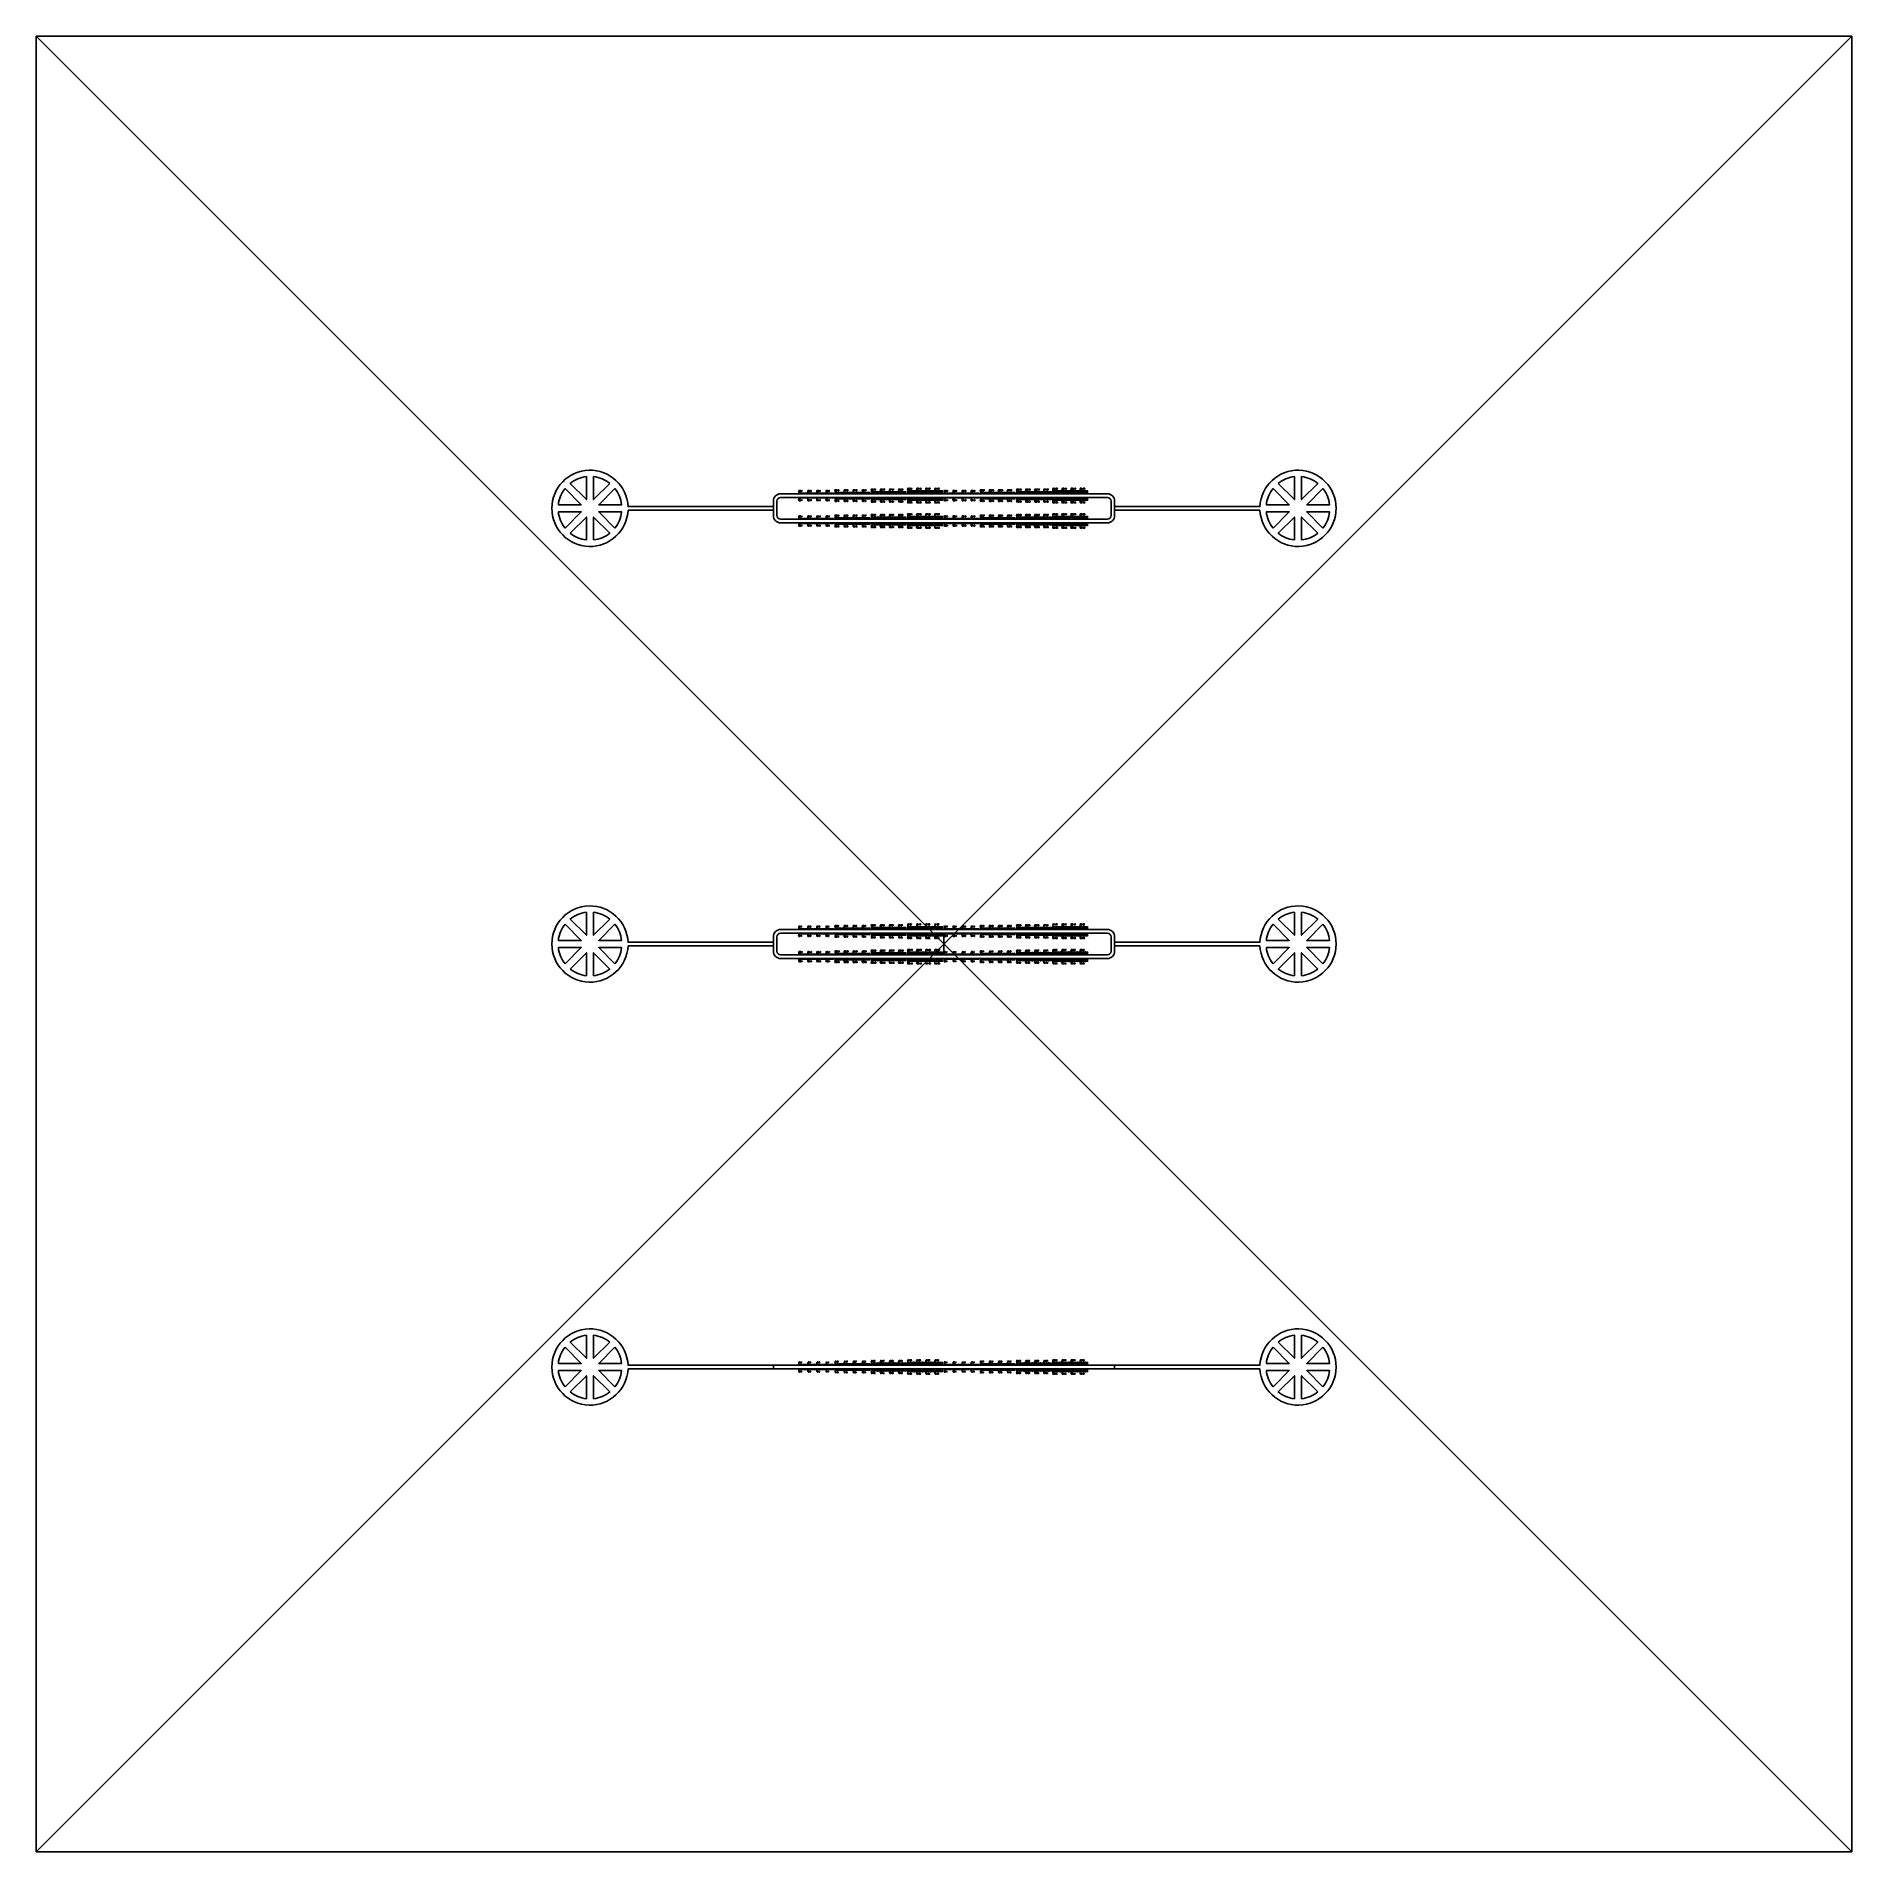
# Model space of a CAD drawing. Extents: x 135699 to 160699, y 112501 to 137501.
import ezdxf

# ---------------------------------------------------------------- set-up
doc = ezdxf.new("R2010")
doc.units = 13
for name, color, linetype, true_color in [('0.6', 7, 'Continuous', 0x00f000), ('1.1', 7, 'Continuous', 0xa852ff), ('Write', 7, 'Continuous', 0x839eaa)]:
    doc.layers.add(name, color=color, linetype=linetype, true_color=true_color)
for name, color, linetype in [('0.7', 50, 'Continuous'), ('0.8', 30, 'Continuous'), ('0.9', 240, 'Continuous'), ('1.0', 221, 'Continuous'), ('Inlets', 132, 'Continuous'), ('Main', 140, 'Continuous')]:
    doc.layers.add(name, color=color, linetype=linetype)

msp = doc.modelspace()

# ---------------------------------------------------------------- linework, layer by layer
for p, q in [((160699, 137501), (135699, 137501)), ((135699, 137501), (135699, 112501)), ((135699, 112501), (160699, 137501)), ((135699, 137501), (160699, 112501)), ((160699, 112501), (160699, 137501)), ((147200, 131232), (147200, 131252)), ((147223, 131259), (147229, 131259)), ((147234, 131259), (147240, 131259)), ((147325, 131232), (147325, 131252)), ((147348, 131259), (147354, 131259)), ((147359, 131259), (147365, 131259)), ((147450, 131232), (147450, 131252)), ((147473, 131259), (147479, 131259)), ((147484, 131259), (147490, 131259)), ((147575, 131232), (147575, 131252)), ((147598, 131259), (147604, 131259)), ((147609, 131259), (147615, 131259)), ((147700, 131242), (147700, 131262)), ((147723, 131269), (147729, 131269)), ((147734, 131269), (147740, 131269)), ((147825, 131242), (147825, 131262)), ((147848, 131269), (147854, 131269)), ((147859, 131269), (147865, 131269)), ((147950, 131242), (147950, 131262)), ((147973, 131269), (147979, 131269)), ((147984, 131269), (147990, 131269)), ((148075, 131242), (148075, 131262)), ((148098, 131269), (148104, 131269)), ((148109, 131269), (148115, 131269)), ((149200, 131232), (149200, 131252)), ((149228, 131259), (149234, 131259)), ((149239, 131259), (149245, 131259)), ((149325, 131232), (149325, 131252)), ((149353, 131259), (149359, 131259)), ((149364, 131259), (149370, 131259)), ((149450, 131232), (149450, 131252)), ((149478, 131259), (149484, 131259)), ((149489, 131259), (149495, 131259)), ((149575, 131232), (149575, 131252)), ((149603, 131259), (149609, 131259)), ((149614, 131259), (149620, 131259)), ((149700, 131242), (149700, 131262)), ((149728, 131269), (149734, 131269)), ((149739, 131269), (149745, 131269)), ((149825, 131242), (149825, 131262)), ((149853, 131269), (149859, 131269)), ((149864, 131269), (149870, 131269)), ((149950, 131242), (149950, 131262)), ((149978, 131269), (149984, 131269)), ((149989, 131269), (149995, 131269)), ((150075, 131242), (150075, 131262)), ((150103, 131269), (150109, 131269)), ((150114, 131269), (150120, 131269)), ((146200, 131212), (146200, 131232)), ((146200, 131141), (146200, 131121)), ((146223, 131239), (146229, 131239)), ((146223, 131113), (146229, 131113)), ((146234, 131239), (146240, 131239)), ((146234, 131113), (146240, 131113)), ((146325, 131212), (146325, 131232)), ((146325, 131141), (146325, 131121)), ((146348, 131239), (146354, 131239)), ((146348, 131113), (146354, 131113)), ((146359, 131239), (146365, 131239)), ((146359, 131113), (146365, 131113)), ((146450, 131212), (146450, 131232)), ((146450, 131141), (146450, 131121)), ((146473, 131239), (146479, 131239)), ((146473, 131113), (146479, 131113)), ((146484, 131239), (146490, 131239)), ((146484, 131113), (146490, 131113)), ((146575, 131212), (146575, 131232)), ((146575, 131141), (146575, 131121)), ((146598, 131239), (146604, 131239)), ((146598, 131113), (146604, 131113)), ((146609, 131239), (146615, 131239)), ((146609, 131113), (146615, 131113)), ((146700, 131222), (146700, 131242)), ((146700, 131131), (146700, 131111)), ((146723, 131249), (146729, 131249)), ((146723, 131103), (146729, 131103)), ((146734, 131249), (146740, 131249)), ((146734, 131103), (146740, 131103)), ((146825, 131222), (146825, 131242)), ((146825, 131131), (146825, 131111)), ((146848, 131249), (146854, 131249)), ((146848, 131103), (146854, 131103)), ((146859, 131249), (146865, 131249)), ((146859, 131103), (146865, 131103)), ((146950, 131222), (146950, 131242)), ((146950, 131131), (146950, 131111)), ((146973, 131249), (146979, 131249)), ((146973, 131103), (146979, 131103)), ((146984, 131249), (146990, 131249)), ((146984, 131103), (146990, 131103)), ((147075, 131222), (147075, 131242)), ((147075, 131131), (147075, 131111)), ((147098, 131249), (147104, 131249)), ((147098, 131103), (147104, 131103)), ((147109, 131249), (147115, 131249)), ((147109, 131103), (147115, 131103)), ((147200, 131121), (147200, 131101)), ((147223, 131093), (147229, 131093)), ((147234, 131093), (147240, 131093)), ((147325, 131121), (147325, 131101)), ((147348, 131093), (147354, 131093)), ((147359, 131093), (147365, 131093)), ((147450, 131121), (147450, 131101)), ((147473, 131093), (147479, 131093)), ((147484, 131093), (147490, 131093)), ((147575, 131121), (147575, 131101)), ((147598, 131093), (147604, 131093)), ((147609, 131093), (147615, 131093)), ((147700, 131111), (147700, 131091)), ((147723, 131083), (147729, 131083)), ((147734, 131083), (147740, 131083)), ((147825, 131111), (147825, 131091)), ((147848, 131083), (147854, 131083)), ((147859, 131083), (147865, 131083)), ((147950, 131111), (147950, 131091)), ((147973, 131083), (147979, 131083)), ((147984, 131083), (147990, 131083)), ((148075, 131111), (148075, 131091)), ((148098, 131083), (148104, 131083)), ((148109, 131083), (148115, 131083)), ((148200, 131212), (148200, 131232)), ((148200, 131141), (148200, 131121)), ((148228, 131239), (148234, 131239)), ((148228, 131113), (148234, 131113)), ((148239, 131239), (148245, 131239)), ((148239, 131113), (148245, 131113)), ((148325, 131212), (148325, 131232)), ((148325, 131141), (148325, 131121)), ((148353, 131239), (148359, 131239)), ((148353, 131113), (148359, 131113)), ((148364, 131239), (148370, 131239)), ((148364, 131113), (148370, 131113)), ((148450, 131212), (148450, 131232)), ((148450, 131141), (148450, 131121)), ((148478, 131239), (148484, 131239)), ((148478, 131113), (148484, 131113)), ((148489, 131239), (148495, 131239)), ((148489, 131113), (148495, 131113)), ((148575, 131212), (148575, 131232)), ((148575, 131141), (148575, 131121)), ((148603, 131239), (148609, 131239)), ((148603, 131113), (148609, 131113)), ((148614, 131239), (148620, 131239)), ((148614, 131113), (148620, 131113)), ((148700, 131222), (148700, 131242)), ((148700, 131131), (148700, 131111)), ((148728, 131249), (148734, 131249)), ((148728, 131103), (148734, 131103)), ((148739, 131249), (148745, 131249)), ((148739, 131103), (148745, 131103)), ((148825, 131222), (148825, 131242)), ((148825, 131131), (148825, 131111)), ((148853, 131249), (148859, 131249)), ((148853, 131103), (148859, 131103)), ((148864, 131249), (148870, 131249)), ((148864, 131103), (148870, 131103)), ((148950, 131222), (148950, 131242)), ((148950, 131131), (148950, 131111)), ((148978, 131249), (148984, 131249)), ((148978, 131103), (148984, 131103)), ((148989, 131249), (148995, 131249)), ((148989, 131103), (148995, 131103)), ((149075, 131222), (149075, 131242)), ((149075, 131131), (149075, 131111)), ((149103, 131249), (149109, 131249)), ((149103, 131103), (149109, 131103)), ((149114, 131249), (149120, 131249)), ((149114, 131103), (149120, 131103)), ((149200, 131121), (149200, 131101)), ((149228, 131093), (149234, 131093)), ((149239, 131093), (149245, 131093)), ((149325, 131121), (149325, 131101)), ((149353, 131093), (149359, 131093)), ((149364, 131093), (149370, 131093)), ((149450, 131121), (149450, 131101)), ((149478, 131093), (149484, 131093)), ((149489, 131093), (149495, 131093)), ((149575, 131121), (149575, 131101)), ((149603, 131093), (149609, 131093)), ((149614, 131093), (149620, 131093)), ((149700, 131111), (149700, 131091)), ((149728, 131083), (149734, 131083)), ((149739, 131083), (149745, 131083)), ((149825, 131111), (149825, 131091)), ((149853, 131083), (149859, 131083)), ((149864, 131083), (149870, 131083)), ((149950, 131111), (149950, 131091)), ((149978, 131083), (149984, 131083)), ((149989, 131083), (149995, 131083)), ((150075, 131111), (150075, 131091)), ((150103, 131083), (150109, 131083)), ((150114, 131083), (150120, 131083)), ((146200, 130862), (146200, 130882)), ((146200, 130791), (146200, 130771)), ((146223, 130889), (146229, 130889)), ((146223, 130763), (146229, 130763)), ((146234, 130889), (146240, 130889)), ((146234, 130763), (146240, 130763)), ((146325, 130862), (146325, 130882)), ((146325, 130791), (146325, 130771)), ((146348, 130889), (146354, 130889)), ((146348, 130763), (146354, 130763)), ((146359, 130889), (146365, 130889)), ((146359, 130763), (146365, 130763)), ((146450, 130862), (146450, 130882)), ((146450, 130791), (146450, 130771)), ((146473, 130889), (146479, 130889)), ((146473, 130763), (146479, 130763)), ((146484, 130889), (146490, 130889)), ((146484, 130763), (146490, 130763)), ((146575, 130862), (146575, 130882)), ((146575, 130791), (146575, 130771)), ((146598, 130889), (146604, 130889)), ((146598, 130763), (146604, 130763)), ((146609, 130889), (146615, 130889)), ((146609, 130763), (146615, 130763)), ((146700, 130872), (146700, 130892)), ((146700, 130781), (146700, 130761)), ((146723, 130899), (146729, 130899)), ((146723, 130753), (146729, 130753)), ((146734, 130899), (146740, 130899)), ((146734, 130753), (146740, 130753)), ((146825, 130872), (146825, 130892)), ((146825, 130781), (146825, 130761)), ((146848, 130899), (146854, 130899)), ((146848, 130753), (146854, 130753)), ((146859, 130899), (146865, 130899)), ((146859, 130753), (146865, 130753)), ((146950, 130872), (146950, 130892)), ((146950, 130781), (146950, 130761)), ((146973, 130899), (146979, 130899)), ((146973, 130753), (146979, 130753)), ((146984, 130899), (146990, 130899)), ((146984, 130753), (146990, 130753)), ((147075, 130872), (147075, 130892)), ((147075, 130781), (147075, 130761)), ((147098, 130899), (147104, 130899)), ((147098, 130753), (147104, 130753)), ((147109, 130899), (147115, 130899)), ((147109, 130753), (147115, 130753)), ((147200, 130882), (147200, 130902)), ((147200, 130771), (147200, 130751)), ((147223, 130909), (147229, 130909)), ((147234, 130909), (147240, 130909)), ((147325, 130882), (147325, 130902)), ((147325, 130771), (147325, 130751)), ((147348, 130909), (147354, 130909)), ((147359, 130909), (147365, 130909)), ((147450, 130882), (147450, 130902)), ((147450, 130771), (147450, 130751)), ((147473, 130909), (147479, 130909)), ((147484, 130909), (147490, 130909)), ((147575, 130882), (147575, 130902)), ((147575, 130771), (147575, 130751)), ((147598, 130909), (147604, 130909)), ((147609, 130909), (147615, 130909)), ((147700, 130892), (147700, 130912)), ((147700, 130761), (147700, 130741)), ((147723, 130919), (147729, 130919)), ((147734, 130919), (147740, 130919)), ((147825, 130892), (147825, 130912)), ((147825, 130761), (147825, 130741)), ((147848, 130919), (147854, 130919)), ((147859, 130919), (147865, 130919)), ((147950, 130892), (147950, 130912)), ((147950, 130761), (147950, 130741)), ((147973, 130919), (147979, 130919)), ((147984, 130919), (147990, 130919)), ((148075, 130892), (148075, 130912)), ((148075, 130761), (148075, 130741)), ((148098, 130919), (148104, 130919)), ((148109, 130919), (148115, 130919)), ((148200, 130862), (148200, 130882)), ((148200, 130791), (148200, 130771)), ((148228, 130889), (148234, 130889)), ((148228, 130763), (148234, 130763)), ((148239, 130889), (148245, 130889)), ((148239, 130763), (148245, 130763)), ((148325, 130862), (148325, 130882)), ((148325, 130791), (148325, 130771)), ((148353, 130889), (148359, 130889)), ((148353, 130763), (148359, 130763)), ((148364, 130889), (148370, 130889)), ((148364, 130763), (148370, 130763)), ((148450, 130862), (148450, 130882)), ((148450, 130791), (148450, 130771)), ((148478, 130889), (148484, 130889)), ((148478, 130763), (148484, 130763)), ((148489, 130889), (148495, 130889)), ((148489, 130763), (148495, 130763)), ((148575, 130862), (148575, 130882)), ((148575, 130791), (148575, 130771)), ((148603, 130889), (148609, 130889)), ((148603, 130763), (148609, 130763)), ((148614, 130889), (148620, 130889)), ((148614, 130763), (148620, 130763)), ((148700, 130872), (148700, 130892)), ((148700, 130781), (148700, 130761)), ((148728, 130899), (148734, 130899)), ((148728, 130753), (148734, 130753)), ((148739, 130899), (148745, 130899)), ((148739, 130753), (148745, 130753)), ((148825, 130872), (148825, 130892)), ((148825, 130781), (148825, 130761)), ((148853, 130899), (148859, 130899)), ((148853, 130753), (148859, 130753)), ((148864, 130899), (148870, 130899)), ((148864, 130753), (148870, 130753)), ((148950, 130872), (148950, 130892)), ((148950, 130781), (148950, 130761)), ((148978, 130899), (148984, 130899)), ((148978, 130753), (148984, 130753)), ((148989, 130899), (148995, 130899)), ((148989, 130753), (148995, 130753)), ((149075, 130872), (149075, 130892)), ((149075, 130781), (149075, 130761)), ((149103, 130899), (149109, 130899)), ((149103, 130753), (149109, 130753)), ((149114, 130899), (149120, 130899)), ((149114, 130753), (149120, 130753)), ((149200, 130882), (149200, 130902)), ((149200, 130771), (149200, 130751)), ((149228, 130909), (149234, 130909)), ((149239, 130909), (149245, 130909)), ((149325, 130882), (149325, 130902)), ((149325, 130771), (149325, 130751)), ((149353, 130909), (149359, 130909)), ((149364, 130909), (149370, 130909)), ((149450, 130882), (149450, 130902)), ((149450, 130771), (149450, 130751)), ((149478, 130909), (149484, 130909)), ((149489, 130909), (149495, 130909)), ((149575, 130882), (149575, 130902)), ((149575, 130771), (149575, 130751)), ((149603, 130909), (149609, 130909)), ((149614, 130909), (149620, 130909)), ((149700, 130892), (149700, 130912)), ((149700, 130761), (149700, 130741)), ((149728, 130919), (149734, 130919)), ((149739, 130919), (149745, 130919)), ((149825, 130892), (149825, 130912)), ((149825, 130761), (149825, 130741)), ((149853, 130919), (149859, 130919)), ((149864, 130919), (149870, 130919)), ((149950, 130892), (149950, 130912)), ((149950, 130761), (149950, 130741)), ((149978, 130919), (149984, 130919)), ((149989, 130919), (149995, 130919)), ((150075, 130892), (150075, 130912)), ((150075, 130761), (150075, 130741)), ((150103, 130919), (150109, 130919)), ((150114, 130919), (150120, 130919)), ((147223, 130743), (147229, 130743)), ((147234, 130743), (147240, 130743)), ((147348, 130743), (147354, 130743)), ((147359, 130743), (147365, 130743)), ((147473, 130743), (147479, 130743)), ((147484, 130743), (147490, 130743)), ((147598, 130743), (147604, 130743)), ((147609, 130743), (147615, 130743)), ((147723, 130733), (147729, 130733)), ((147734, 130733), (147740, 130733)), ((147848, 130733), (147854, 130733)), ((147859, 130733), (147865, 130733)), ((147973, 130733), (147979, 130733)), ((147984, 130733), (147990, 130733)), ((148098, 130733), (148104, 130733)), ((148109, 130733), (148115, 130733)), ((149228, 130743), (149234, 130743)), ((149239, 130743), (149245, 130743)), ((149353, 130743), (149359, 130743)), ((149364, 130743), (149370, 130743)), ((149478, 130743), (149484, 130743)), ((149489, 130743), (149495, 130743)), ((149603, 130743), (149609, 130743)), ((149614, 130743), (149620, 130743)), ((149728, 130733), (149734, 130733)), ((149739, 130733), (149745, 130733)), ((149853, 130733), (149859, 130733)), ((149864, 130733), (149870, 130733)), ((149978, 130733), (149984, 130733)), ((149989, 130733), (149995, 130733)), ((150103, 130733), (150109, 130733)), ((150114, 130733), (150120, 130733)), ((147200, 125232), (147200, 125252)), ((147218, 125259), (147224, 125259)), ((147229, 125259), (147235, 125259)), ((147325, 125232), (147325, 125252)), ((147343, 125259), (147349, 125259)), ((147354, 125259), (147360, 125259)), ((147450, 125232), (147450, 125252)), ((147468, 125259), (147474, 125259)), ((147479, 125259), (147485, 125259)), ((147575, 125232), (147575, 125252)), ((147593, 125259), (147599, 125259)), ((147604, 125259), (147610, 125259)), ((147700, 125242), (147700, 125262)), ((147718, 125269), (147724, 125269)), ((147729, 125269), (147735, 125269)), ((147825, 125242), (147825, 125262)), ((147843, 125269), (147849, 125269)), ((147854, 125269), (147860, 125269)), ((147950, 125242), (147950, 125262)), ((147968, 125269), (147974, 125269)), ((147979, 125269), (147985, 125269)), ((148075, 125242), (148075, 125262)), ((148093, 125269), (148099, 125269)), ((148104, 125269), (148110, 125269)), ((149200, 125232), (149200, 125252)), ((149223, 125259), (149229, 125259)), ((149234, 125259), (149240, 125259)), ((149325, 125232), (149325, 125252)), ((149348, 125259), (149354, 125259)), ((149359, 125259), (149365, 125259)), ((149450, 125232), (149450, 125252)), ((149473, 125259), (149479, 125259)), ((149484, 125259), (149490, 125259)), ((149575, 125232), (149575, 125252)), ((149598, 125259), (149604, 125259)), ((149609, 125259), (149615, 125259)), ((149700, 125242), (149700, 125262)), ((149723, 125269), (149729, 125269)), ((149734, 125269), (149740, 125269)), ((149825, 125242), (149825, 125262)), ((149848, 125269), (149854, 125269)), ((149859, 125269), (149865, 125269)), ((149950, 125242), (149950, 125262)), ((149973, 125269), (149979, 125269)), ((149984, 125269), (149990, 125269)), ((150075, 125242), (150075, 125262)), ((150098, 125269), (150104, 125269)), ((150109, 125269), (150115, 125269)), ((146200, 125212), (146200, 125232)), ((146200, 125141), (146200, 125121)), ((146218, 125239), (146224, 125239)), ((146218, 125113), (146224, 125113)), ((146229, 125239), (146235, 125239)), ((146229, 125113), (146235, 125113)), ((146325, 125212), (146325, 125232)), ((146325, 125141), (146325, 125121)), ((146343, 125239), (146349, 125239)), ((146343, 125113), (146349, 125113)), ((146354, 125239), (146360, 125239)), ((146354, 125113), (146360, 125113)), ((146450, 125212), (146450, 125232)), ((146450, 125141), (146450, 125121)), ((146468, 125239), (146474, 125239)), ((146468, 125113), (146474, 125113)), ((146479, 125239), (146485, 125239)), ((146479, 125113), (146485, 125113)), ((146575, 125212), (146575, 125232)), ((146575, 125141), (146575, 125121)), ((146593, 125239), (146599, 125239)), ((146593, 125113), (146599, 125113)), ((146604, 125239), (146610, 125239)), ((146604, 125113), (146610, 125113)), ((146700, 125222), (146700, 125242)), ((146700, 125131), (146700, 125111)), ((146718, 125249), (146724, 125249)), ((146718, 125103), (146724, 125103)), ((146729, 125249), (146735, 125249)), ((146729, 125103), (146735, 125103)), ((146825, 125222), (146825, 125242)), ((146825, 125131), (146825, 125111)), ((146843, 125249), (146849, 125249)), ((146843, 125103), (146849, 125103)), ((146854, 125249), (146860, 125249)), ((146854, 125103), (146860, 125103)), ((146950, 125222), (146950, 125242)), ((146950, 125131), (146950, 125111)), ((146968, 125249), (146974, 125249)), ((146968, 125103), (146974, 125103)), ((146979, 125249), (146985, 125249)), ((146979, 125103), (146985, 125103)), ((147075, 125222), (147075, 125242)), ((147075, 125131), (147075, 125111)), ((147093, 125249), (147099, 125249)), ((147093, 125103), (147099, 125103)), ((147104, 125249), (147110, 125249)), ((147104, 125103), (147110, 125103)), ((147200, 125121), (147200, 125101)), ((147218, 125093), (147224, 125093)), ((147229, 125093), (147235, 125093)), ((147325, 125121), (147325, 125101)), ((147343, 125093), (147349, 125093)), ((147354, 125093), (147360, 125093)), ((147450, 125121), (147450, 125101)), ((147468, 125093), (147474, 125093)), ((147479, 125093), (147485, 125093)), ((147575, 125121), (147575, 125101)), ((147593, 125093), (147599, 125093)), ((147604, 125093), (147610, 125093)), ((147700, 125111), (147700, 125091)), ((147718, 125083), (147724, 125083)), ((147729, 125083), (147735, 125083)), ((147825, 125111), (147825, 125091)), ((147843, 125083), (147849, 125083)), ((147854, 125083), (147860, 125083)), ((147950, 125111), (147950, 125091)), ((147968, 125083), (147974, 125083)), ((147979, 125083), (147985, 125083)), ((148075, 125111), (148075, 125091)), ((148093, 125083), (148099, 125083)), ((148104, 125083), (148110, 125083)), ((148199, 124851), (148199, 125151)), ((148200, 125212), (148200, 125232)), ((148200, 125141), (148200, 125121)), ((148223, 125239), (148229, 125239)), ((148223, 125113), (148229, 125113)), ((148234, 125239), (148240, 125239)), ((148234, 125113), (148240, 125113)), ((148325, 125212), (148325, 125232)), ((148325, 125141), (148325, 125121)), ((148348, 125239), (148354, 125239)), ((148348, 125113), (148354, 125113)), ((148359, 125239), (148365, 125239)), ((148359, 125113), (148365, 125113)), ((148450, 125212), (148450, 125232)), ((148450, 125141), (148450, 125121)), ((148473, 125239), (148479, 125239)), ((148473, 125113), (148479, 125113)), ((148484, 125239), (148490, 125239)), ((148484, 125113), (148490, 125113)), ((148575, 125212), (148575, 125232)), ((148575, 125141), (148575, 125121)), ((148598, 125239), (148604, 125239)), ((148598, 125113), (148604, 125113)), ((148609, 125239), (148615, 125239)), ((148609, 125113), (148615, 125113)), ((148700, 125222), (148700, 125242)), ((148700, 125131), (148700, 125111)), ((148723, 125249), (148729, 125249)), ((148723, 125103), (148729, 125103)), ((148734, 125249), (148740, 125249)), ((148734, 125103), (148740, 125103)), ((148825, 125222), (148825, 125242)), ((148825, 125131), (148825, 125111)), ((148848, 125249), (148854, 125249)), ((148848, 125103), (148854, 125103)), ((148859, 125249), (148865, 125249)), ((148859, 125103), (148865, 125103)), ((148950, 125222), (148950, 125242)), ((148950, 125131), (148950, 125111)), ((148973, 125249), (148979, 125249)), ((148973, 125103), (148979, 125103)), ((148984, 125249), (148990, 125249)), ((148984, 125103), (148990, 125103)), ((149075, 125222), (149075, 125242)), ((149075, 125131), (149075, 125111)), ((149098, 125249), (149104, 125249)), ((149098, 125103), (149104, 125103)), ((149109, 125249), (149115, 125249)), ((149109, 125103), (149115, 125103)), ((149200, 125121), (149200, 125101)), ((149223, 125093), (149229, 125093)), ((149234, 125093), (149240, 125093)), ((149325, 125121), (149325, 125101)), ((149348, 125093), (149354, 125093)), ((149359, 125093), (149365, 125093)), ((149450, 125121), (149450, 125101)), ((149473, 125093), (149479, 125093)), ((149484, 125093), (149490, 125093)), ((149575, 125121), (149575, 125101)), ((149598, 125093), (149604, 125093)), ((149609, 125093), (149615, 125093)), ((149700, 125111), (149700, 125091)), ((149723, 125083), (149729, 125083)), ((149734, 125083), (149740, 125083)), ((149825, 125111), (149825, 125091)), ((149848, 125083), (149854, 125083)), ((149859, 125083), (149865, 125083)), ((149950, 125111), (149950, 125091)), ((149973, 125083), (149979, 125083)), ((149984, 125083), (149990, 125083)), ((150075, 125111), (150075, 125091)), ((150098, 125083), (150104, 125083)), ((150109, 125083), (150115, 125083)), ((146200, 124862), (146200, 124882)), ((146200, 124791), (146200, 124771)), ((146228, 124889), (146234, 124889)), ((146228, 124763), (146234, 124763)), ((146239, 124889), (146245, 124889)), ((146239, 124763), (146245, 124763)), ((146325, 124862), (146325, 124882)), ((146325, 124791), (146325, 124771)), ((146353, 124889), (146359, 124889)), ((146353, 124763), (146359, 124763)), ((146364, 124889), (146370, 124889)), ((146364, 124763), (146370, 124763)), ((146450, 124862), (146450, 124882)), ((146450, 124791), (146450, 124771)), ((146478, 124889), (146484, 124889)), ((146478, 124763), (146484, 124763)), ((146489, 124889), (146495, 124889)), ((146489, 124763), (146495, 124763)), ((146575, 124862), (146575, 124882)), ((146575, 124791), (146575, 124771)), ((146603, 124889), (146609, 124889)), ((146603, 124763), (146609, 124763)), ((146614, 124889), (146620, 124889)), ((146614, 124763), (146620, 124763)), ((146700, 124872), (146700, 124892)), ((146700, 124781), (146700, 124761)), ((146728, 124899), (146734, 124899)), ((146728, 124753), (146734, 124753)), ((146739, 124899), (146745, 124899)), ((146739, 124753), (146745, 124753)), ((146825, 124872), (146825, 124892)), ((146825, 124781), (146825, 124761)), ((146853, 124899), (146859, 124899)), ((146853, 124753), (146859, 124753)), ((146864, 124899), (146870, 124899)), ((146864, 124753), (146870, 124753)), ((146950, 124872), (146950, 124892)), ((146950, 124781), (146950, 124761)), ((146978, 124899), (146984, 124899)), ((146978, 124753), (146984, 124753)), ((146989, 124899), (146995, 124899)), ((146989, 124753), (146995, 124753)), ((147075, 124872), (147075, 124892)), ((147075, 124781), (147075, 124761)), ((147103, 124899), (147109, 124899)), ((147103, 124753), (147109, 124753)), ((147114, 124899), (147120, 124899)), ((147114, 124753), (147120, 124753)), ((147200, 124882), (147200, 124902)), ((147200, 124771), (147200, 124751)), ((147228, 124909), (147234, 124909)), ((147239, 124909), (147245, 124909)), ((147325, 124882), (147325, 124902)), ((147325, 124771), (147325, 124751)), ((147353, 124909), (147359, 124909)), ((147364, 124909), (147370, 124909)), ((147450, 124882), (147450, 124902)), ((147450, 124771), (147450, 124751)), ((147478, 124909), (147484, 124909)), ((147489, 124909), (147495, 124909)), ((147575, 124882), (147575, 124902)), ((147575, 124771), (147575, 124751)), ((147603, 124909), (147609, 124909)), ((147614, 124909), (147620, 124909)), ((147700, 124892), (147700, 124912)), ((147700, 124761), (147700, 124741)), ((147728, 124919), (147734, 124919)), ((147739, 124919), (147745, 124919)), ((147825, 124892), (147825, 124912)), ((147825, 124761), (147825, 124741)), ((147853, 124919), (147859, 124919)), ((147864, 124919), (147870, 124919)), ((147950, 124892), (147950, 124912)), ((147950, 124761), (147950, 124741)), ((147978, 124919), (147984, 124919)), ((147989, 124919), (147995, 124919)), ((148075, 124892), (148075, 124912)), ((148075, 124761), (148075, 124741)), ((148103, 124919), (148109, 124919)), ((148114, 124919), (148120, 124919)), ((148200, 124862), (148200, 124882)), ((148200, 124791), (148200, 124771)), ((148225, 124889), (148219, 124889)), ((148225, 124763), (148219, 124763)), ((148230, 124889), (148236, 124889)), ((148230, 124763), (148236, 124763)), ((148325, 124862), (148325, 124882)), ((148325, 124791), (148325, 124771)), ((148350, 124889), (148344, 124889)), ((148350, 124763), (148344, 124763)), ((148355, 124889), (148361, 124889)), ((148355, 124763), (148361, 124763)), ((148450, 124862), (148450, 124882)), ((148450, 124791), (148450, 124771)), ((148475, 124889), (148469, 124889)), ((148475, 124763), (148469, 124763)), ((148480, 124889), (148486, 124889)), ((148480, 124763), (148486, 124763)), ((148575, 124862), (148575, 124882)), ((148575, 124791), (148575, 124771)), ((148600, 124889), (148594, 124889)), ((148600, 124763), (148594, 124763)), ((148605, 124889), (148611, 124889)), ((148605, 124763), (148611, 124763)), ((148700, 124872), (148700, 124892)), ((148700, 124781), (148700, 124761)), ((148725, 124899), (148719, 124899)), ((148725, 124753), (148719, 124753)), ((148730, 124899), (148736, 124899)), ((148730, 124753), (148736, 124753)), ((148825, 124872), (148825, 124892)), ((148825, 124781), (148825, 124761)), ((148850, 124899), (148844, 124899)), ((148850, 124753), (148844, 124753)), ((148855, 124899), (148861, 124899)), ((148855, 124753), (148861, 124753)), ((148950, 124872), (148950, 124892)), ((148950, 124781), (148950, 124761)), ((148975, 124899), (148969, 124899)), ((148975, 124753), (148969, 124753)), ((148980, 124899), (148986, 124899)), ((148980, 124753), (148986, 124753)), ((149075, 124872), (149075, 124892)), ((149075, 124781), (149075, 124761)), ((149100, 124899), (149094, 124899)), ((149100, 124753), (149094, 124753)), ((149105, 124899), (149111, 124899)), ((149105, 124753), (149111, 124753)), ((149200, 124882), (149200, 124902)), ((149200, 124771), (149200, 124751)), ((149225, 124909), (149219, 124909)), ((149230, 124909), (149236, 124909)), ((149325, 124882), (149325, 124902)), ((149325, 124771), (149325, 124751)), ((149350, 124909), (149344, 124909)), ((149355, 124909), (149361, 124909)), ((149450, 124882), (149450, 124902)), ((149450, 124771), (149450, 124751)), ((149475, 124909), (149469, 124909)), ((149480, 124909), (149486, 124909)), ((149575, 124882), (149575, 124902)), ((149575, 124771), (149575, 124751)), ((149600, 124909), (149594, 124909)), ((149605, 124909), (149611, 124909)), ((149700, 124892), (149700, 124912)), ((149700, 124761), (149700, 124741)), ((149725, 124919), (149719, 124919)), ((149730, 124919), (149736, 124919)), ((149825, 124892), (149825, 124912)), ((149825, 124761), (149825, 124741)), ((149850, 124919), (149844, 124919)), ((149855, 124919), (149861, 124919)), ((149950, 124892), (149950, 124912)), ((149950, 124761), (149950, 124741)), ((149975, 124919), (149969, 124919)), ((149980, 124919), (149986, 124919)), ((150075, 124892), (150075, 124912)), ((150075, 124761), (150075, 124741)), ((150100, 124919), (150094, 124919)), ((150105, 124919), (150111, 124919)), ((147228, 124743), (147234, 124743)), ((147239, 124743), (147245, 124743)), ((147353, 124743), (147359, 124743)), ((147364, 124743), (147370, 124743)), ((147478, 124743), (147484, 124743)), ((147489, 124743), (147495, 124743)), ((147603, 124743), (147609, 124743)), ((147614, 124743), (147620, 124743)), ((147728, 124733), (147734, 124733)), ((147739, 124733), (147745, 124733)), ((147853, 124733), (147859, 124733)), ((147864, 124733), (147870, 124733)), ((147978, 124733), (147984, 124733)), ((147989, 124733), (147995, 124733)), ((148103, 124733), (148109, 124733)), ((148114, 124733), (148120, 124733)), ((149225, 124743), (149219, 124743)), ((149230, 124743), (149236, 124743)), ((149350, 124743), (149344, 124743)), ((149355, 124743), (149361, 124743)), ((149475, 124743), (149469, 124743)), ((149480, 124743), (149486, 124743)), ((149600, 124743), (149594, 124743)), ((149605, 124743), (149611, 124743)), ((149725, 124733), (149719, 124733)), ((149730, 124733), (149736, 124733)), ((149850, 124733), (149844, 124733)), ((149855, 124733), (149861, 124733)), ((149975, 124733), (149969, 124733)), ((149980, 124733), (149986, 124733)), ((150100, 124733), (150094, 124733)), ((150105, 124733), (150111, 124733)), ((147200, 119232), (147200, 119252)), ((147200, 119232), (147200, 119252)), ((147221, 119259), (147215, 119259)), ((147221, 119259), (147215, 119259)), ((147226, 119259), (147232, 119259)), ((147325, 119232), (147325, 119252)), ((147325, 119232), (147325, 119252)), ((147346, 119259), (147340, 119259)), ((147346, 119259), (147340, 119259)), ((147351, 119259), (147357, 119259)), ((147450, 119232), (147450, 119252)), ((147450, 119232), (147450, 119252)), ((147471, 119259), (147465, 119259)), ((147471, 119259), (147465, 119259)), ((147476, 119259), (147482, 119259)), ((147575, 119232), (147575, 119252)), ((147575, 119232), (147575, 119252)), ((147596, 119259), (147590, 119259)), ((147596, 119259), (147590, 119259)), ((147601, 119259), (147607, 119259)), ((147700, 119242), (147700, 119262)), ((147700, 119242), (147700, 119262)), ((147721, 119269), (147715, 119269)), ((147721, 119269), (147715, 119269)), ((147726, 119269), (147732, 119269)), ((147825, 119242), (147825, 119262)), ((147825, 119242), (147825, 119262)), ((147846, 119269), (147840, 119269)), ((147846, 119269), (147840, 119269)), ((147851, 119269), (147857, 119269)), ((147950, 119242), (147950, 119262)), ((147950, 119242), (147950, 119262)), ((147971, 119269), (147965, 119269)), ((147971, 119269), (147965, 119269)), ((147976, 119269), (147982, 119269)), ((148075, 119242), (148075, 119262)), ((148075, 119242), (148075, 119262)), ((148096, 119269), (148090, 119269)), ((148096, 119269), (148090, 119269)), ((148101, 119269), (148107, 119269)), ((149200, 119232), (149200, 119252)), ((149225, 119259), (149219, 119259)), ((149230, 119259), (149236, 119259)), ((149325, 119232), (149325, 119252)), ((149350, 119259), (149344, 119259)), ((149355, 119259), (149361, 119259)), ((149450, 119232), (149450, 119252)), ((149475, 119259), (149469, 119259)), ((149480, 119259), (149486, 119259)), ((149575, 119232), (149575, 119252)), ((149600, 119259), (149594, 119259)), ((149605, 119259), (149611, 119259)), ((149700, 119242), (149700, 119262)), ((149725, 119269), (149719, 119269)), ((149730, 119269), (149736, 119269)), ((149825, 119242), (149825, 119262)), ((149850, 119269), (149844, 119269)), ((149855, 119269), (149861, 119269)), ((149950, 119242), (149950, 119262)), ((149975, 119269), (149969, 119269)), ((149980, 119269), (149986, 119269)), ((150075, 119242), (150075, 119262)), ((150100, 119269), (150094, 119269)), ((150105, 119269), (150111, 119269)), ((146200, 119212), (146200, 119232)), ((146200, 119141), (146200, 119121)), ((146221, 119239), (146215, 119239)), ((146221, 119113), (146215, 119113)), ((146226, 119239), (146232, 119239)), ((146226, 119113), (146232, 119113)), ((146325, 119212), (146325, 119232)), ((146325, 119141), (146325, 119121)), ((146346, 119239), (146340, 119239)), ((146346, 119113), (146340, 119113)), ((146351, 119239), (146357, 119239)), ((146351, 119113), (146357, 119113)), ((146450, 119212), (146450, 119232)), ((146450, 119141), (146450, 119121)), ((146471, 119239), (146465, 119239)), ((146471, 119113), (146465, 119113)), ((146476, 119239), (146482, 119239)), ((146476, 119113), (146482, 119113)), ((146575, 119212), (146575, 119232)), ((146575, 119141), (146575, 119121)), ((146596, 119239), (146590, 119239)), ((146596, 119113), (146590, 119113)), ((146601, 119239), (146607, 119239)), ((146601, 119113), (146607, 119113)), ((146700, 119222), (146700, 119242)), ((146700, 119222), (146700, 119242)), ((146700, 119131), (146700, 119111)), ((146700, 119131), (146700, 119111)), ((146721, 119249), (146715, 119249)), ((146721, 119249), (146715, 119249)), ((146721, 119103), (146715, 119103)), ((146721, 119103), (146715, 119103)), ((146726, 119249), (146732, 119249)), ((146726, 119103), (146732, 119103)), ((146825, 119222), (146825, 119242)), ((146825, 119222), (146825, 119242)), ((146825, 119131), (146825, 119111)), ((146825, 119131), (146825, 119111)), ((146846, 119249), (146840, 119249)), ((146846, 119249), (146840, 119249)), ((146846, 119103), (146840, 119103)), ((146846, 119103), (146840, 119103)), ((146851, 119249), (146857, 119249)), ((146851, 119103), (146857, 119103)), ((146950, 119222), (146950, 119242)), ((146950, 119222), (146950, 119242)), ((146950, 119131), (146950, 119111)), ((146950, 119131), (146950, 119111)), ((146971, 119249), (146965, 119249)), ((146971, 119249), (146965, 119249)), ((146971, 119103), (146965, 119103)), ((146971, 119103), (146965, 119103)), ((146976, 119249), (146982, 119249)), ((146976, 119103), (146982, 119103)), ((147075, 119222), (147075, 119242)), ((147075, 119222), (147075, 119242)), ((147075, 119131), (147075, 119111)), ((147075, 119131), (147075, 119111)), ((147096, 119249), (147090, 119249)), ((147096, 119249), (147090, 119249)), ((147096, 119103), (147090, 119103)), ((147096, 119103), (147090, 119103)), ((147101, 119249), (147107, 119249)), ((147101, 119103), (147107, 119103)), ((147200, 119121), (147200, 119101)), ((147200, 119121), (147200, 119101)), ((147221, 119093), (147215, 119093)), ((147221, 119093), (147215, 119093)), ((147226, 119093), (147232, 119093)), ((147325, 119121), (147325, 119101)), ((147325, 119121), (147325, 119101)), ((147346, 119093), (147340, 119093)), ((147346, 119093), (147340, 119093)), ((147351, 119093), (147357, 119093)), ((147450, 119121), (147450, 119101)), ((147450, 119121), (147450, 119101)), ((147471, 119093), (147465, 119093)), ((147471, 119093), (147465, 119093)), ((147476, 119093), (147482, 119093)), ((147575, 119121), (147575, 119101)), ((147575, 119121), (147575, 119101)), ((147596, 119093), (147590, 119093)), ((147596, 119093), (147590, 119093)), ((147601, 119093), (147607, 119093)), ((147700, 119111), (147700, 119091)), ((147700, 119111), (147700, 119091)), ((147721, 119083), (147715, 119083)), ((147721, 119083), (147715, 119083)), ((147726, 119083), (147732, 119083)), ((147825, 119111), (147825, 119091)), ((147825, 119111), (147825, 119091)), ((147846, 119083), (147840, 119083)), ((147846, 119083), (147840, 119083)), ((147851, 119083), (147857, 119083)), ((147950, 119111), (147950, 119091)), ((147950, 119111), (147950, 119091)), ((147971, 119083), (147965, 119083)), ((147971, 119083), (147965, 119083)), ((147976, 119083), (147982, 119083)), ((148075, 119111), (148075, 119091)), ((148075, 119111), (148075, 119091)), ((148096, 119083), (148090, 119083)), ((148096, 119083), (148090, 119083)), ((148101, 119083), (148107, 119083)), ((148200, 119212), (148200, 119232)), ((148200, 119141), (148200, 119121)), ((148225, 119239), (148219, 119239)), ((148225, 119113), (148219, 119113)), ((148230, 119239), (148236, 119239)), ((148230, 119113), (148236, 119113)), ((148325, 119212), (148325, 119232)), ((148325, 119141), (148325, 119121)), ((148350, 119239), (148344, 119239)), ((148350, 119113), (148344, 119113)), ((148355, 119239), (148361, 119239)), ((148355, 119113), (148361, 119113)), ((148450, 119212), (148450, 119232)), ((148450, 119141), (148450, 119121)), ((148475, 119239), (148469, 119239)), ((148475, 119113), (148469, 119113)), ((148480, 119239), (148486, 119239)), ((148480, 119113), (148486, 119113)), ((148575, 119212), (148575, 119232)), ((148575, 119141), (148575, 119121)), ((148600, 119239), (148594, 119239)), ((148600, 119113), (148594, 119113)), ((148605, 119239), (148611, 119239)), ((148605, 119113), (148611, 119113)), ((148700, 119222), (148700, 119242)), ((148700, 119131), (148700, 119111)), ((148725, 119249), (148719, 119249)), ((148725, 119103), (148719, 119103)), ((148730, 119249), (148736, 119249)), ((148730, 119103), (148736, 119103)), ((148825, 119222), (148825, 119242)), ((148825, 119131), (148825, 119111)), ((148850, 119249), (148844, 119249)), ((148850, 119103), (148844, 119103)), ((148855, 119249), (148861, 119249)), ((148855, 119103), (148861, 119103)), ((148950, 119222), (148950, 119242)), ((148950, 119131), (148950, 119111)), ((148975, 119249), (148969, 119249)), ((148975, 119103), (148969, 119103)), ((148980, 119249), (148986, 119249)), ((148980, 119103), (148986, 119103)), ((149075, 119222), (149075, 119242)), ((149075, 119131), (149075, 119111)), ((149100, 119249), (149094, 119249)), ((149100, 119103), (149094, 119103)), ((149105, 119249), (149111, 119249)), ((149105, 119103), (149111, 119103)), ((149200, 119121), (149200, 119101)), ((149225, 119093), (149219, 119093)), ((149230, 119093), (149236, 119093)), ((149325, 119121), (149325, 119101)), ((149350, 119093), (149344, 119093)), ((149355, 119093), (149361, 119093)), ((149450, 119121), (149450, 119101)), ((149475, 119093), (149469, 119093)), ((149480, 119093), (149486, 119093)), ((149575, 119121), (149575, 119101)), ((149600, 119093), (149594, 119093)), ((149605, 119093), (149611, 119093)), ((149700, 119111), (149700, 119091)), ((149725, 119083), (149719, 119083)), ((149730, 119083), (149736, 119083)), ((149825, 119111), (149825, 119091)), ((149850, 119083), (149844, 119083)), ((149855, 119083), (149861, 119083)), ((149950, 119111), (149950, 119091)), ((149975, 119083), (149969, 119083)), ((149980, 119083), (149986, 119083)), ((150075, 119111), (150075, 119091)), ((150100, 119083), (150094, 119083)), ((150105, 119083), (150111, 119083)), ((135699, 112501), (160699, 112501))]:
    msp.add_line(p, q)
at = {"layer": '0.6'}
for points in [[(146201, 125201), (146200, 125202), (146200, 125212), (146200, 125212), (146200, 125202), (146199, 125201)], [(146201, 125151), (146200, 125151), (146200, 125141), (146200, 125141), (146200, 125151), (146199, 125151)], [(146206, 125201), (146205, 125202), (146205, 125212), (146205, 125212), (146205, 125202), (146204, 125201)], [(146206, 125151), (146205, 125151), (146205, 125141), (146205, 125141), (146205, 125151), (146204, 125151)], [(146211, 125201), (146210, 125202), (146210, 125212), (146210, 125212), (146210, 125202), (146209, 125201)], [(146211, 125151), (146210, 125151), (146210, 125141), (146210, 125141), (146210, 125151), (146209, 125151)], [(146216, 125201), (146215, 125202), (146215, 125212), (146215, 125212), (146215, 125202), (146214, 125201)], [(146216, 125151), (146215, 125151), (146215, 125141), (146215, 125141), (146215, 125151), (146214, 125151)], [(146221, 125201), (146220, 125202), (146220, 125212), (146220, 125212), (146220, 125202), (146219, 125201)], [(146221, 125151), (146220, 125151), (146220, 125141), (146220, 125141), (146220, 125151), (146219, 125151)], [(146226, 125201), (146225, 125202), (146225, 125212), (146225, 125212), (146225, 125202), (146224, 125201)], [(146226, 125151), (146225, 125151), (146225, 125141), (146225, 125141), (146225, 125151), (146224, 125151)], [(146231, 125201), (146230, 125202), (146230, 125212), (146230, 125212), (146230, 125202), (146229, 125201)], [(146231, 125151), (146230, 125151), (146230, 125141), (146230, 125141), (146230, 125151), (146229, 125151)], [(146236, 125201), (146235, 125202), (146235, 125212), (146235, 125212), (146235, 125202), (146234, 125201)], [(146236, 125151), (146235, 125151), (146235, 125141), (146235, 125141), (146235, 125151), (146234, 125151)], [(146241, 125201), (146240, 125202), (146240, 125212), (146240, 125212), (146240, 125202), (146239, 125201)], [(146241, 125151), (146240, 125151), (146240, 125141), (146240, 125141), (146240, 125151), (146239, 125151)], [(146246, 125201), (146245, 125202), (146245, 125212), (146245, 125212), (146245, 125202), (146244, 125201)], [(146246, 125151), (146245, 125151), (146245, 125141), (146245, 125141), (146245, 125151), (146244, 125151)], [(146251, 125201), (146250, 125202), (146250, 125212), (146250, 125212), (146250, 125202), (146249, 125201)], [(146251, 125151), (146250, 125151), (146250, 125141), (146250, 125141), (146250, 125151), (146249, 125151)], [(146256, 125201), (146255, 125202), (146255, 125212), (146255, 125212), (146255, 125202), (146254, 125201)], [(146256, 125151), (146255, 125151), (146255, 125141), (146255, 125141), (146255, 125151), (146254, 125151)], [(146261, 125201), (146260, 125202), (146260, 125212), (146260, 125212), (146260, 125202), (146259, 125201)], [(146261, 125151), (146260, 125151), (146260, 125141), (146260, 125141), (146260, 125151), (146259, 125151)], [(146266, 125201), (146265, 125202), (146265, 125212), (146265, 125212), (146265, 125202), (146264, 125201)], [(146266, 125151), (146265, 125151), (146265, 125141), (146265, 125141), (146265, 125151), (146264, 125151)], [(146271, 125201), (146270, 125202), (146270, 125212), (146270, 125212), (146270, 125202), (146269, 125201)], [(146271, 125151), (146270, 125151), (146270, 125141), (146270, 125141), (146270, 125151), (146269, 125151)], [(146276, 125201), (146275, 125202), (146275, 125212), (146275, 125212), (146275, 125202), (146274, 125201)], [(146276, 125151), (146275, 125151), (146275, 125141), (146275, 125141), (146275, 125151), (146274, 125151)], [(146281, 125201), (146280, 125202), (146280, 125212), (146280, 125212), (146280, 125202), (146279, 125201)], [(146281, 125151), (146280, 125151), (146280, 125141), (146280, 125141), (146280, 125151), (146279, 125151)], [(146286, 125201), (146285, 125202), (146285, 125212), (146285, 125212), (146285, 125202), (146284, 125201)], [(146286, 125151), (146285, 125151), (146285, 125141), (146285, 125141), (146285, 125151), (146284, 125151)], [(146291, 125201), (146290, 125202), (146290, 125212), (146290, 125212), (146290, 125202), (146289, 125201)], [(146291, 125151), (146290, 125151), (146290, 125141), (146290, 125141), (146290, 125151), (146289, 125151)], [(146296, 125201), (146295, 125202), (146295, 125212), (146295, 125212), (146295, 125202), (146294, 125201)], [(146296, 125151), (146295, 125151), (146295, 125141), (146295, 125141), (146295, 125151), (146294, 125151)], [(146301, 125201), (146300, 125202), (146300, 125212), (146300, 125212), (146300, 125202), (146299, 125201)], [(146301, 125151), (146300, 125151), (146300, 125141), (146300, 125141), (146300, 125151), (146299, 125151)], [(146306, 125201), (146305, 125202), (146305, 125212), (146305, 125212), (146305, 125202), (146304, 125201)], [(146306, 125151), (146305, 125151), (146305, 125141), (146305, 125141), (146305, 125151), (146304, 125151)], [(146311, 125201), (146310, 125202), (146310, 125212), (146310, 125212), (146310, 125202), (146309, 125201)], [(146311, 125151), (146310, 125151), (146310, 125141), (146310, 125141), (146310, 125151), (146309, 125151)], [(146316, 125201), (146315, 125202), (146315, 125212), (146315, 125212), (146315, 125202), (146314, 125201)], [(146316, 125151), (146315, 125151), (146315, 125141), (146315, 125141), (146315, 125151), (146314, 125151)], [(146321, 125201), (146320, 125202), (146320, 125212), (146320, 125212), (146320, 125202), (146319, 125201)], [(146321, 125151), (146320, 125151), (146320, 125141), (146320, 125141), (146320, 125151), (146319, 125151)], [(146326, 125201), (146325, 125202), (146325, 125212), (146325, 125212), (146325, 125202), (146324, 125201)], [(146326, 125151), (146325, 125151), (146325, 125141), (146325, 125141), (146325, 125151), (146324, 125151)], [(146331, 125201), (146330, 125202), (146330, 125212), (146330, 125212), (146330, 125202), (146329, 125201)], [(146331, 125151), (146330, 125151), (146330, 125141), (146330, 125141), (146330, 125151), (146329, 125151)], [(146336, 125201), (146335, 125202), (146335, 125212), (146335, 125212), (146335, 125202), (146334, 125201)], [(146336, 125151), (146335, 125151), (146335, 125141), (146335, 125141), (146335, 125151), (146334, 125151)], [(146341, 125201), (146340, 125202), (146340, 125212), (146340, 125212), (146340, 125202), (146339, 125201)], [(146341, 125151), (146340, 125151), (146340, 125141), (146340, 125141), (146340, 125151), (146339, 125151)], [(146346, 125201), (146345, 125202), (146345, 125212), (146345, 125212), (146345, 125202), (146344, 125201)], [(146346, 125151), (146345, 125151), (146345, 125141), (146345, 125141), (146345, 125151), (146344, 125151)], [(146351, 125201), (146350, 125202), (146350, 125212), (146350, 125212), (146350, 125202), (146349, 125201)], [(146351, 125151), (146350, 125151), (146350, 125141), (146350, 125141), (146350, 125151), (146349, 125151)], [(146356, 125201), (146355, 125202), (146355, 125212), (146355, 125212), (146355, 125202), (146354, 125201)], [(146356, 125151), (146355, 125151), (146355, 125141), (146355, 125141), (146355, 125151), (146354, 125151)], [(146361, 125201), (146360, 125202), (146360, 125212), (146360, 125212), (146360, 125202), (146359, 125201)], [(146361, 125151), (146360, 125151), (146360, 125141), (146360, 125141), (146360, 125151), (146359, 125151)], [(146366, 125201), (146365, 125202), (146365, 125212), (146365, 125212), (146365, 125202), (146364, 125201)], [(146366, 125151), (146365, 125151), (146365, 125141), (146365, 125141), (146365, 125151), (146364, 125151)], [(146371, 125201), (146370, 125202), (146370, 125212), (146370, 125212), (146370, 125202), (146369, 125201)], [(146371, 125151), (146370, 125151), (146370, 125141), (146370, 125141), (146370, 125151), (146369, 125151)], [(146376, 125201), (146375, 125202), (146375, 125212), (146375, 125212), (146375, 125202), (146374, 125201)], [(146376, 125151), (146375, 125151), (146375, 125141), (146375, 125141), (146375, 125151), (146374, 125151)], [(146381, 125201), (146380, 125202), (146380, 125212), (146380, 125212), (146380, 125202), (146379, 125201)], [(146381, 125151), (146380, 125151), (146380, 125141), (146380, 125141), (146380, 125151), (146379, 125151)], [(146386, 125201), (146385, 125202), (146385, 125212), (146385, 125212), (146385, 125202), (146384, 125201)], [(146386, 125151), (146385, 125151), (146385, 125141), (146385, 125141), (146385, 125151), (146384, 125151)], [(146391, 125201), (146390, 125202), (146390, 125212), (146390, 125212), (146390, 125202), (146389, 125201)], [(146391, 125151), (146390, 125151), (146390, 125141), (146390, 125141), (146390, 125151), (146389, 125151)], [(146396, 125201), (146395, 125202), (146395, 125212), (146395, 125212), (146395, 125202), (146394, 125201)], [(146396, 125151), (146395, 125151), (146395, 125141), (146395, 125141), (146395, 125151), (146394, 125151)], [(146401, 125201), (146400, 125202), (146400, 125212), (146400, 125212), (146400, 125202), (146399, 125201)], [(146401, 125151), (146400, 125151), (146400, 125141), (146400, 125141), (146400, 125151), (146399, 125151)], [(146406, 125201), (146405, 125202), (146405, 125212), (146405, 125212), (146405, 125202), (146404, 125201)], [(146406, 125151), (146405, 125151), (146405, 125141), (146405, 125141), (146405, 125151), (146404, 125151)], [(146411, 125201), (146410, 125202), (146410, 125212), (146410, 125212), (146410, 125202), (146409, 125201)], [(146411, 125151), (146410, 125151), (146410, 125141), (146410, 125141), (146410, 125151), (146409, 125151)], [(146416, 125201), (146415, 125202), (146415, 125212), (146415, 125212), (146415, 125202), (146414, 125201)], [(146416, 125151), (146415, 125151), (146415, 125141), (146415, 125141), (146415, 125151), (146414, 125151)], [(146421, 125201), (146420, 125202), (146420, 125212), (146420, 125212), (146420, 125202), (146419, 125201)], [(146421, 125151), (146420, 125151), (146420, 125141), (146420, 125141), (146420, 125151), (146419, 125151)], [(146426, 125201), (146425, 125202), (146425, 125212), (146425, 125212), (146425, 125202), (146424, 125201)], [(146426, 125151), (146425, 125151), (146425, 125141), (146425, 125141), (146425, 125151), (146424, 125151)], [(146431, 125201), (146430, 125202), (146430, 125212), (146430, 125212), (146430, 125202), (146429, 125201)], [(146431, 125151), (146430, 125151), (146430, 125141), (146430, 125141), (146430, 125151), (146429, 125151)], [(146436, 125201), (146435, 125202), (146435, 125212), (146435, 125212), (146435, 125202), (146434, 125201)], [(146436, 125151), (146435, 125151), (146435, 125141), (146435, 125141), (146435, 125151), (146434, 125151)], [(146441, 125201), (146440, 125202), (146440, 125212), (146440, 125212), (146440, 125202), (146439, 125201)], [(146441, 125151), (146440, 125151), (146440, 125141), (146440, 125141), (146440, 125151), (146439, 125151)], [(146446, 125201), (146445, 125202), (146445, 125212), (146445, 125212), (146445, 125202), (146444, 125201)], [(146446, 125151), (146445, 125151), (146445, 125141), (146445, 125141), (146445, 125151), (146444, 125151)], [(146451, 125201), (146450, 125202), (146450, 125212), (146450, 125212), (146450, 125202), (146449, 125201)], [(146451, 125151), (146450, 125151), (146450, 125141), (146450, 125141), (146450, 125151), (146449, 125151)], [(146456, 125201), (146455, 125202), (146455, 125212), (146455, 125212), (146455, 125202), (146454, 125201)], [(146456, 125151), (146455, 125151), (146455, 125141), (146455, 125141), (146455, 125151), (146454, 125151)], [(146461, 125201), (146460, 125202), (146460, 125212), (146460, 125212), (146460, 125202), (146459, 125201)], [(146461, 125151), (146460, 125151), (146460, 125141), (146460, 125141), (146460, 125151), (146459, 125151)], [(146466, 125201), (146465, 125202), (146465, 125212), (146465, 125212), (146465, 125202), (146464, 125201)], [(146466, 125151), (146465, 125151), (146465, 125141), (146465, 125141), (146465, 125151), (146464, 125151)], [(146471, 125201), (146470, 125202), (146470, 125212), (146470, 125212), (146470, 125202), (146469, 125201)], [(146471, 125151), (146470, 125151), (146470, 125141), (146470, 125141), (146470, 125151), (146469, 125151)], [(146476, 125201), (146475, 125202), (146475, 125212), (146475, 125212), (146475, 125202), (146474, 125201)], [(146476, 125151), (146475, 125151), (146475, 125141), (146475, 125141), (146475, 125151), (146474, 125151)], [(146481, 125201), (146480, 125202), (146480, 125212), (146480, 125212), (146480, 125202), (146479, 125201)], [(146481, 125151), (146480, 125151), (146480, 125141), (146480, 125141), (146480, 125151), (146479, 125151)], [(146486, 125201), (146485, 125202), (146485, 125212), (146485, 125212), (146485, 125202), (146484, 125201)], [(146486, 125151), (146485, 125151), (146485, 125141), (146485, 125141), (146485, 125151), (146484, 125151)], [(146491, 125201), (146490, 125202), (146490, 125212), (146490, 125212), (146490, 125202), (146489, 125201)], [(146491, 125151), (146490, 125151), (146490, 125141), (146490, 125141), (146490, 125151), (146489, 125151)], [(146496, 125201), (146495, 125202), (146495, 125212), (146495, 125212), (146495, 125202), (146494, 125201)], [(146496, 125151), (146495, 125151), (146495, 125141), (146495, 125141), (146495, 125151), (146494, 125151)], [(146501, 125201), (146500, 125202), (146500, 125212), (146500, 125212), (146500, 125202), (146499, 125201)], [(146501, 125151), (146500, 125151), (146500, 125141), (146500, 125141), (146500, 125151), (146499, 125151)], [(146506, 125201), (146505, 125202), (146505, 125212), (146505, 125212), (146505, 125202), (146504, 125201)], [(146506, 125151), (146505, 125151), (146505, 125141), (146505, 125141), (146505, 125151), (146504, 125151)], [(146511, 125201), (146510, 125202), (146510, 125212), (146510, 125212), (146510, 125202), (146509, 125201)], [(146511, 125151), (146510, 125151), (146510, 125141), (146510, 125141), (146510, 125151), (146509, 125151)], [(146516, 125201), (146515, 125202), (146515, 125212), (146515, 125212), (146515, 125202), (146514, 125201)], [(146516, 125151), (146515, 125151), (146515, 125141), (146515, 125141), (146515, 125151), (146514, 125151)], [(146521, 125201), (146520, 125202), (146520, 125212), (146520, 125212), (146520, 125202), (146519, 125201)], [(146521, 125151), (146520, 125151), (146520, 125141), (146520, 125141), (146520, 125151), (146519, 125151)], [(146526, 125201), (146525, 125202), (146525, 125212), (146525, 125212), (146525, 125202), (146524, 125201)], [(146526, 125151), (146525, 125151), (146525, 125141), (146525, 125141), (146525, 125151), (146524, 125151)], [(146531, 125201), (146530, 125202), (146530, 125212), (146530, 125212), (146530, 125202), (146529, 125201)], [(146531, 125151), (146530, 125151), (146530, 125141), (146530, 125141), (146530, 125151), (146529, 125151)], [(146536, 125201), (146535, 125202), (146535, 125212), (146535, 125212), (146535, 125202), (146534, 125201)], [(146536, 125151), (146535, 125151), (146535, 125141), (146535, 125141), (146535, 125151), (146534, 125151)], [(146541, 125201), (146540, 125202), (146540, 125212), (146540, 125212), (146540, 125202), (146539, 125201)], [(146541, 125151), (146540, 125151), (146540, 125141), (146540, 125141), (146540, 125151), (146539, 125151)], [(146546, 125201), (146545, 125202), (146545, 125212), (146545, 125212), (146545, 125202), (146544, 125201)], [(146546, 125151), (146545, 125151), (146545, 125141), (146545, 125141), (146545, 125151), (146544, 125151)], [(146551, 125201), (146550, 125202), (146550, 125212), (146550, 125212), (146550, 125202), (146549, 125201)], [(146551, 125151), (146550, 125151), (146550, 125141), (146550, 125141), (146550, 125151), (146549, 125151)], [(146556, 125201), (146555, 125202), (146555, 125212), (146555, 125212), (146555, 125202), (146554, 125201)], [(146556, 125151), (146555, 125151), (146555, 125141), (146555, 125141), (146555, 125151), (146554, 125151)], [(146561, 125201), (146560, 125202), (146560, 125212), (146560, 125212), (146560, 125202), (146559, 125201)], [(146561, 125151), (146560, 125151), (146560, 125141), (146560, 125141), (146560, 125151), (146559, 125151)], [(146566, 125201), (146565, 125202), (146565, 125212), (146565, 125212), (146565, 125202), (146564, 125201)], [(146566, 125151), (146565, 125151), (146565, 125141), (146565, 125141), (146565, 125151), (146564, 125151)], [(146571, 125201), (146570, 125202), (146570, 125212), (146570, 125212), (146570, 125202), (146569, 125201)], [(146571, 125151), (146570, 125151), (146570, 125141), (146570, 125141), (146570, 125151), (146569, 125151)], [(146576, 125201), (146575, 125202), (146575, 125212), (146575, 125212), (146575, 125202), (146574, 125201)], [(146576, 125151), (146575, 125151), (146575, 125141), (146575, 125141), (146575, 125151), (146574, 125151)], [(146581, 125201), (146580, 125202), (146580, 125212), (146580, 125212), (146580, 125202), (146579, 125201)], [(146581, 125151), (146580, 125151), (146580, 125141), (146580, 125141), (146580, 125151), (146579, 125151)], [(146586, 125201), (146585, 125202), (146585, 125212), (146585, 125212), (146585, 125202), (146584, 125201)], [(146586, 125151), (146585, 125151), (146585, 125141), (146585, 125141), (146585, 125151), (146584, 125151)], [(146591, 125201), (146590, 125202), (146590, 125212), (146590, 125212), (146590, 125202), (146589, 125201)], [(146591, 125151), (146590, 125151), (146590, 125141), (146590, 125141), (146590, 125151), (146589, 125151)], [(146596, 125201), (146595, 125202), (146595, 125212), (146595, 125212), (146595, 125202), (146594, 125201)], [(146596, 125151), (146595, 125151), (146595, 125141), (146595, 125141), (146595, 125151), (146594, 125151)], [(146601, 125201), (146600, 125202), (146600, 125212), (146600, 125212), (146600, 125202), (146599, 125201)], [(146601, 125151), (146600, 125151), (146600, 125141), (146600, 125141), (146600, 125151), (146599, 125151)], [(146606, 125201), (146605, 125202), (146605, 125212), (146605, 125212), (146605, 125202), (146604, 125201)], [(146606, 125151), (146605, 125151), (146605, 125141), (146605, 125141), (146605, 125151), (146604, 125151)], [(146611, 125201), (146610, 125202), (146610, 125212), (146610, 125212), (146610, 125202), (146609, 125201)], [(146611, 125151), (146610, 125151), (146610, 125141), (146610, 125141), (146610, 125151), (146609, 125151)], [(146616, 125201), (146615, 125202), (146615, 125212), (146615, 125212), (146615, 125202), (146614, 125201)], [(146616, 125151), (146615, 125151), (146615, 125141), (146615, 125141), (146615, 125151), (146614, 125151)], [(146621, 125201), (146620, 125202), (146620, 125212), (146620, 125212), (146620, 125202), (146619, 125201)], [(146621, 125151), (146620, 125151), (146620, 125141), (146620, 125141), (146620, 125151), (146619, 125151)], [(146626, 125201), (146625, 125202), (146625, 125212), (146625, 125212), (146625, 125202), (146624, 125201)], [(146626, 125151), (146625, 125151), (146625, 125141), (146625, 125141), (146625, 125151), (146624, 125151)], [(146631, 125201), (146630, 125202), (146630, 125212), (146630, 125212), (146630, 125202), (146629, 125201)], [(146631, 125151), (146630, 125151), (146630, 125141), (146630, 125141), (146630, 125151), (146629, 125151)], [(146636, 125201), (146635, 125202), (146635, 125212), (146635, 125212), (146635, 125202), (146634, 125201)], [(146636, 125151), (146635, 125151), (146635, 125141), (146635, 125141), (146635, 125151), (146634, 125151)], [(146641, 125201), (146640, 125202), (146640, 125212), (146640, 125212), (146640, 125202), (146639, 125201)], [(146641, 125151), (146640, 125151), (146640, 125141), (146640, 125141), (146640, 125151), (146639, 125151)], [(146646, 125201), (146645, 125202), (146645, 125212), (146645, 125212), (146645, 125202), (146644, 125201)], [(146646, 125151), (146645, 125151), (146645, 125141), (146645, 125141), (146645, 125151), (146644, 125151)], [(146651, 125201), (146650, 125202), (146650, 125212), (146650, 125212), (146650, 125202), (146649, 125201)], [(146651, 125151), (146650, 125151), (146650, 125141), (146650, 125141), (146650, 125151), (146649, 125151)], [(146656, 125201), (146655, 125202), (146655, 125212), (146655, 125212), (146655, 125202), (146654, 125201)], [(146656, 125151), (146655, 125151), (146655, 125141), (146655, 125141), (146655, 125151), (146654, 125151)], [(146661, 125201), (146660, 125202), (146660, 125212), (146660, 125212), (146660, 125202), (146659, 125201)], [(146661, 125151), (146660, 125151), (146660, 125141), (146660, 125141), (146660, 125151), (146659, 125151)], [(146666, 125201), (146665, 125202), (146665, 125212), (146665, 125212), (146665, 125202), (146664, 125201)], [(146666, 125151), (146665, 125151), (146665, 125141), (146665, 125141), (146665, 125151), (146664, 125151)], [(146671, 125201), (146670, 125202), (146670, 125212), (146670, 125212), (146670, 125202), (146669, 125201)], [(146671, 125151), (146670, 125151), (146670, 125141), (146670, 125141), (146670, 125151), (146669, 125151)], [(146676, 125201), (146675, 125202), (146675, 125212), (146675, 125212), (146675, 125202), (146674, 125201)], [(146676, 125151), (146675, 125151), (146675, 125141), (146675, 125141), (146675, 125151), (146674, 125151)], [(146701, 125201), (146700, 125202), (146700, 125222), (146700, 125222), (146700, 125202), (146699, 125201)], [(146701, 125151), (146700, 125151), (146700, 125131), (146700, 125131), (146700, 125151), (146699, 125151)], [(146706, 125201), (146705, 125202), (146705, 125222), (146705, 125222), (146705, 125202), (146704, 125201)], [(146706, 125151), (146705, 125151), (146705, 125131), (146705, 125131), (146705, 125151), (146704, 125151)], [(146711, 125201), (146710, 125202), (146710, 125222), (146710, 125222), (146710, 125202), (146709, 125201)], [(146711, 125151), (146710, 125151), (146710, 125131), (146710, 125131), (146710, 125151), (146709, 125151)], [(146716, 125201), (146715, 125202), (146715, 125222), (146715, 125222), (146715, 125202), (146714, 125201)], [(146716, 125151), (146715, 125151), (146715, 125131), (146715, 125131), (146715, 125151), (146714, 125151)], [(146721, 125201), (146720, 125202), (146720, 125222), (146720, 125222), (146720, 125202), (146719, 125201)], [(146721, 125151), (146720, 125151), (146720, 125131), (146720, 125131), (146720, 125151), (146719, 125151)], [(146726, 125201), (146725, 125202), (146725, 125222), (146725, 125222), (146725, 125202), (146724, 125201)], [(146726, 125151), (146725, 125151), (146725, 125131), (146725, 125131), (146725, 125151), (146724, 125151)], [(146731, 125201), (146730, 125202), (146730, 125222), (146730, 125222), (146730, 125202), (146729, 125201)], [(146731, 125151), (146730, 125151), (146730, 125131), (146730, 125131), (146730, 125151), (146729, 125151)], [(146736, 125201), (146735, 125202), (146735, 125222), (146735, 125222), (146735, 125202), (146734, 125201)], [(146736, 125151), (146735, 125151), (146735, 125131), (146735, 125131), (146735, 125151), (146734, 125151)], [(146741, 125201), (146740, 125202), (146740, 125222), (146740, 125222), (146740, 125202), (146739, 125201)], [(146741, 125151), (146740, 125151), (146740, 125131), (146740, 125131), (146740, 125151), (146739, 125151)], [(146746, 125201), (146745, 125202), (146745, 125222), (146745, 125222), (146745, 125202), (146744, 125201)], [(146746, 125151), (146745, 125151), (146745, 125131), (146745, 125131), (146745, 125151), (146744, 125151)], [(146751, 125201), (146750, 125202), (146750, 125222), (146750, 125222), (146750, 125202), (146749, 125201)], [(146751, 125151), (146750, 125151), (146750, 125131), (146750, 125131), (146750, 125151), (146749, 125151)], [(146756, 125201), (146755, 125202), (146755, 125222), (146755, 125222), (146755, 125202), (146754, 125201)], [(146756, 125151), (146755, 125151), (146755, 125131), (146755, 125131), (146755, 125151), (146754, 125151)], [(146761, 125201), (146760, 125202), (146760, 125222), (146760, 125222), (146760, 125202), (146759, 125201)], [(146761, 125151), (146760, 125151), (146760, 125131), (146760, 125131), (146760, 125151), (146759, 125151)], [(146766, 125201), (146765, 125202), (146765, 125222), (146765, 125222), (146765, 125202), (146764, 125201)], [(146766, 125151), (146765, 125151), (146765, 125131), (146765, 125131), (146765, 125151), (146764, 125151)], [(146771, 125201), (146770, 125202), (146770, 125222), (146770, 125222), (146770, 125202), (146769, 125201)], [(146771, 125151), (146770, 125151), (146770, 125131), (146770, 125131), (146770, 125151), (146769, 125151)], [(146776, 125201), (146775, 125202), (146775, 125222), (146775, 125222), (146775, 125202), (146774, 125201)], [(146776, 125151), (146775, 125151), (146775, 125131), (146775, 125131), (146775, 125151), (146774, 125151)], [(146781, 125201), (146780, 125202), (146780, 125222), (146780, 125222), (146780, 125202), (146779, 125201)], [(146781, 125151), (146780, 125151), (146780, 125131), (146780, 125131), (146780, 125151), (146779, 125151)], [(146786, 125201), (146785, 125202), (146785, 125222), (146785, 125222), (146785, 125202), (146784, 125201)], [(146786, 125151), (146785, 125151), (146785, 125131), (146785, 125131), (146785, 125151), (146784, 125151)], [(146791, 125201), (146790, 125202), (146790, 125222), (146790, 125222), (146790, 125202), (146789, 125201)], [(146791, 125151), (146790, 125151), (146790, 125131), (146790, 125131), (146790, 125151), (146789, 125151)], [(146796, 125201), (146795, 125202), (146795, 125222), (146795, 125222), (146795, 125202), (146794, 125201)], [(146796, 125151), (146795, 125151), (146795, 125131), (146795, 125131), (146795, 125151), (146794, 125151)], [(146801, 125201), (146800, 125202), (146800, 125222), (146800, 125222), (146800, 125202), (146799, 125201)], [(146801, 125151), (146800, 125151), (146800, 125131), (146800, 125131), (146800, 125151), (146799, 125151)], [(146806, 125201), (146805, 125202), (146805, 125222), (146805, 125222), (146805, 125202), (146804, 125201)], [(146806, 125151), (146805, 125151), (146805, 125131), (146805, 125131), (146805, 125151), (146804, 125151)], [(146811, 125201), (146810, 125202), (146810, 125222), (146810, 125222), (146810, 125202), (146809, 125201)], [(146811, 125151), (146810, 125151), (146810, 125131), (146810, 125131), (146810, 125151), (146809, 125151)], [(146816, 125201), (146815, 125202), (146815, 125222), (146815, 125222), (146815, 125202), (146814, 125201)], [(146816, 125151), (146815, 125151), (146815, 125131), (146815, 125131), (146815, 125151), (146814, 125151)], [(146821, 125201), (146820, 125202), (146820, 125222), (146820, 125222), (146820, 125202), (146819, 125201)], [(146821, 125151), (146820, 125151), (146820, 125131), (146820, 125131), (146820, 125151), (146819, 125151)], [(146826, 125201), (146825, 125202), (146825, 125222), (146825, 125222), (146825, 125202), (146824, 125201)], [(146826, 125151), (146825, 125151), (146825, 125131), (146825, 125131), (146825, 125151), (146824, 125151)], [(146831, 125201), (146830, 125202), (146830, 125222), (146830, 125222), (146830, 125202), (146829, 125201)], [(146831, 125151), (146830, 125151), (146830, 125131), (146830, 125131), (146830, 125151), (146829, 125151)], [(146836, 125201), (146835, 125202), (146835, 125222), (146835, 125222), (146835, 125202), (146834, 125201)], [(146836, 125151), (146835, 125151), (146835, 125131), (146835, 125131), (146835, 125151), (146834, 125151)], [(146841, 125201), (146840, 125202), (146840, 125222), (146840, 125222), (146840, 125202), (146839, 125201)], [(146841, 125151), (146840, 125151), (146840, 125131), (146840, 125131), (146840, 125151), (146839, 125151)], [(146846, 125201), (146845, 125202), (146845, 125222), (146845, 125222), (146845, 125202), (146844, 125201)], [(146846, 125151), (146845, 125151), (146845, 125131), (146845, 125131), (146845, 125151), (146844, 125151)], [(146851, 125201), (146850, 125202), (146850, 125222), (146850, 125222), (146850, 125202), (146849, 125201)], [(146851, 125151), (146850, 125151), (146850, 125131), (146850, 125131), (146850, 125151), (146849, 125151)], [(146856, 125201), (146855, 125202), (146855, 125222), (146855, 125222), (146855, 125202), (146854, 125201)], [(146856, 125151), (146855, 125151), (146855, 125131), (146855, 125131), (146855, 125151), (146854, 125151)], [(146861, 125201), (146860, 125202), (146860, 125222), (146860, 125222), (146860, 125202), (146859, 125201)], [(146861, 125151), (146860, 125151), (146860, 125131), (146860, 125131), (146860, 125151), (146859, 125151)], [(146866, 125201), (146865, 125202), (146865, 125222), (146865, 125222), (146865, 125202), (146864, 125201)], [(146866, 125151), (146865, 125151), (146865, 125131), (146865, 125131), (146865, 125151), (146864, 125151)], [(146871, 125201), (146870, 125202), (146870, 125222), (146870, 125222), (146870, 125202), (146869, 125201)], [(146871, 125151), (146870, 125151), (146870, 125131), (146870, 125131), (146870, 125151), (146869, 125151)], [(146876, 125201), (146875, 125202), (146875, 125222), (146875, 125222), (146875, 125202), (146874, 125201)], [(146876, 125151), (146875, 125151), (146875, 125131), (146875, 125131), (146875, 125151), (146874, 125151)], [(146881, 125201), (146880, 125202), (146880, 125222), (146880, 125222), (146880, 125202), (146879, 125201)], [(146881, 125151), (146880, 125151), (146880, 125131), (146880, 125131), (146880, 125151), (146879, 125151)], [(146886, 125201), (146885, 125202), (146885, 125222), (146885, 125222), (146885, 125202), (146884, 125201)], [(146886, 125151), (146885, 125151), (146885, 125131), (146885, 125131), (146885, 125151), (146884, 125151)], [(146891, 125201), (146890, 125202), (146890, 125222), (146890, 125222), (146890, 125202), (146889, 125201)], [(146891, 125151), (146890, 125151), (146890, 125131), (146890, 125131), (146890, 125151), (146889, 125151)], [(146896, 125201), (146895, 125202), (146895, 125222), (146895, 125222), (146895, 125202), (146894, 125201)], [(146896, 125151), (146895, 125151), (146895, 125131), (146895, 125131), (146895, 125151), (146894, 125151)], [(146901, 125201), (146900, 125202), (146900, 125222), (146900, 125222), (146900, 125202), (146899, 125201)], [(146901, 125151), (146900, 125151), (146900, 125131), (146900, 125131), (146900, 125151), (146899, 125151)], [(146906, 125201), (146905, 125202), (146905, 125222), (146905, 125222), (146905, 125202), (146904, 125201)], [(146906, 125151), (146905, 125151), (146905, 125131), (146905, 125131), (146905, 125151), (146904, 125151)], [(146911, 125201), (146910, 125202), (146910, 125222), (146910, 125222), (146910, 125202), (146909, 125201)], [(146911, 125151), (146910, 125151), (146910, 125131), (146910, 125131), (146910, 125151), (146909, 125151)], [(146916, 125201), (146915, 125202), (146915, 125222), (146915, 125222), (146915, 125202), (146914, 125201)], [(146916, 125151), (146915, 125151), (146915, 125131), (146915, 125131), (146915, 125151), (146914, 125151)], [(146921, 125201), (146920, 125202), (146920, 125222), (146920, 125222), (146920, 125202), (146919, 125201)], [(146921, 125151), (146920, 125151), (146920, 125131), (146920, 125131), (146920, 125151), (146919, 125151)], [(146926, 125201), (146925, 125202), (146925, 125222), (146925, 125222), (146925, 125202), (146924, 125201)], [(146926, 125151), (146925, 125151), (146925, 125131), (146925, 125131), (146925, 125151), (146924, 125151)], [(146931, 125201), (146930, 125202), (146930, 125222), (146930, 125222), (146930, 125202), (146929, 125201)], [(146931, 125151), (146930, 125151), (146930, 125131), (146930, 125131), (146930, 125151), (146929, 125151)], [(146936, 125201), (146935, 125202), (146935, 125222), (146935, 125222), (146935, 125202), (146934, 125201)], [(146936, 125151), (146935, 125151), (146935, 125131), (146935, 125131), (146935, 125151), (146934, 125151)], [(146941, 125201), (146940, 125202), (146940, 125222), (146940, 125222), (146940, 125202), (146939, 125201)], [(146941, 125151), (146940, 125151), (146940, 125131), (146940, 125131), (146940, 125151), (146939, 125151)], [(146946, 125201), (146945, 125202), (146945, 125222), (146945, 125222), (146945, 125202), (146944, 125201)], [(146946, 125151), (146945, 125151), (146945, 125131), (146945, 125131), (146945, 125151), (146944, 125151)], [(146951, 125201), (146950, 125202), (146950, 125222), (146950, 125222), (146950, 125202), (146949, 125201)], [(146951, 125151), (146950, 125151), (146950, 125131), (146950, 125131), (146950, 125151), (146949, 125151)], [(146956, 125201), (146955, 125202), (146955, 125222), (146955, 125222), (146955, 125202), (146954, 125201)], [(146956, 125151), (146955, 125151), (146955, 125131), (146955, 125131), (146955, 125151), (146954, 125151)], [(146961, 125201), (146960, 125202), (146960, 125222), (146960, 125222), (146960, 125202), (146959, 125201)], [(146961, 125151), (146960, 125151), (146960, 125131), (146960, 125131), (146960, 125151), (146959, 125151)], [(146966, 125201), (146965, 125202), (146965, 125222), (146965, 125222), (146965, 125202), (146964, 125201)], [(146966, 125151), (146965, 125151), (146965, 125131), (146965, 125131), (146965, 125151), (146964, 125151)], [(146971, 125201), (146970, 125202), (146970, 125222), (146970, 125222), (146970, 125202), (146969, 125201)], [(146971, 125151), (146970, 125151), (146970, 125131), (146970, 125131), (146970, 125151), (146969, 125151)], [(146976, 125201), (146975, 125202), (146975, 125222), (146975, 125222), (146975, 125202), (146974, 125201)], [(146976, 125151), (146975, 125151), (146975, 125131), (146975, 125131), (146975, 125151), (146974, 125151)], [(146981, 125201), (146980, 125202), (146980, 125222), (146980, 125222), (146980, 125202), (146979, 125201)], [(146981, 125151), (146980, 125151), (146980, 125131), (146980, 125131), (146980, 125151), (146979, 125151)], [(146986, 125201), (146985, 125202), (146985, 125222), (146985, 125222), (146985, 125202), (146984, 125201)], [(146986, 125151), (146985, 125151), (146985, 125131), (146985, 125131), (146985, 125151), (146984, 125151)], [(146991, 125201), (146990, 125202), (146990, 125222), (146990, 125222), (146990, 125202), (146989, 125201)], [(146991, 125151), (146990, 125151), (146990, 125131), (146990, 125131), (146990, 125151), (146989, 125151)], [(146996, 125201), (146995, 125202), (146995, 125222), (146995, 125222), (146995, 125202), (146994, 125201)], [(146996, 125151), (146995, 125151), (146995, 125131), (146995, 125131), (146995, 125151), (146994, 125151)], [(147001, 125201), (147000, 125202), (147000, 125222), (147000, 125222), (147000, 125202), (146999, 125201)], [(147001, 125151), (147000, 125151), (147000, 125131), (147000, 125131), (147000, 125151), (146999, 125151)], [(147006, 125201), (147005, 125202), (147005, 125222), (147005, 125222), (147005, 125202), (147004, 125201)], [(147006, 125151), (147005, 125151), (147005, 125131), (147005, 125131), (147005, 125151), (147004, 125151)], [(147011, 125201), (147010, 125202), (147010, 125222), (147010, 125222), (147010, 125202), (147009, 125201)], [(147011, 125151), (147010, 125151), (147010, 125131), (147010, 125131), (147010, 125151), (147009, 125151)], [(147016, 125201), (147015, 125202), (147015, 125222), (147015, 125222), (147015, 125202), (147014, 125201)], [(147016, 125151), (147015, 125151), (147015, 125131), (147015, 125131), (147015, 125151), (147014, 125151)], [(147021, 125201), (147020, 125202), (147020, 125222), (147020, 125222), (147020, 125202), (147019, 125201)], [(147021, 125151), (147020, 125151), (147020, 125131), (147020, 125131), (147020, 125151), (147019, 125151)], [(147026, 125201), (147025, 125202), (147025, 125222), (147025, 125222), (147025, 125202), (147024, 125201)], [(147026, 125151), (147025, 125151), (147025, 125131), (147025, 125131), (147025, 125151), (147024, 125151)], [(147031, 125201), (147030, 125202), (147030, 125222), (147030, 125222), (147030, 125202), (147029, 125201)], [(147031, 125151), (147030, 125151), (147030, 125131), (147030, 125131), (147030, 125151), (147029, 125151)], [(147036, 125201), (147035, 125202), (147035, 125222), (147035, 125222), (147035, 125202), (147034, 125201)], [(147036, 125151), (147035, 125151), (147035, 125131), (147035, 125131), (147035, 125151), (147034, 125151)], [(147041, 125201), (147040, 125202), (147040, 125222), (147040, 125222), (147040, 125202), (147039, 125201)], [(147041, 125151), (147040, 125151), (147040, 125131), (147040, 125131), (147040, 125151), (147039, 125151)], [(147046, 125201), (147045, 125202), (147045, 125222), (147045, 125222), (147045, 125202), (147044, 125201)], [(147046, 125151), (147045, 125151), (147045, 125131), (147045, 125131), (147045, 125151), (147044, 125151)], [(147051, 125201), (147050, 125202), (147050, 125222), (147050, 125222), (147050, 125202), (147049, 125201)], [(147051, 125151), (147050, 125151), (147050, 125131), (147050, 125131), (147050, 125151), (147049, 125151)], [(147056, 125201), (147055, 125202), (147055, 125222), (147055, 125222), (147055, 125202), (147054, 125201)], [(147056, 125151), (147055, 125151), (147055, 125131), (147055, 125131), (147055, 125151), (147054, 125151)], [(147061, 125201), (147060, 125202), (147060, 125222), (147060, 125222), (147060, 125202), (147059, 125201)], [(147061, 125151), (147060, 125151), (147060, 125131), (147060, 125131), (147060, 125151), (147059, 125151)], [(147066, 125201), (147065, 125202), (147065, 125222), (147065, 125222), (147065, 125202), (147064, 125201)], [(147066, 125151), (147065, 125151), (147065, 125131), (147065, 125131), (147065, 125151), (147064, 125151)], [(147071, 125201), (147070, 125202), (147070, 125222), (147070, 125222), (147070, 125202), (147069, 125201)], [(147071, 125151), (147070, 125151), (147070, 125131), (147070, 125131), (147070, 125151), (147069, 125151)], [(147076, 125201), (147075, 125202), (147075, 125222), (147075, 125222), (147075, 125202), (147074, 125201)], [(147076, 125151), (147075, 125151), (147075, 125131), (147075, 125131), (147075, 125151), (147074, 125151)], [(147081, 125201), (147080, 125202), (147080, 125222), (147080, 125222), (147080, 125202), (147079, 125201)], [(147081, 125151), (147080, 125151), (147080, 125131), (147080, 125131), (147080, 125151), (147079, 125151)], [(147086, 125201), (147085, 125202), (147085, 125222), (147085, 125222), (147085, 125202), (147084, 125201)], [(147086, 125151), (147085, 125151), (147085, 125131), (147085, 125131), (147085, 125151), (147084, 125151)], [(147091, 125201), (147090, 125202), (147090, 125222), (147090, 125222), (147090, 125202), (147089, 125201)], [(147091, 125151), (147090, 125151), (147090, 125131), (147090, 125131), (147090, 125151), (147089, 125151)], [(147096, 125201), (147095, 125202), (147095, 125222), (147095, 125222), (147095, 125202), (147094, 125201)], [(147096, 125151), (147095, 125151), (147095, 125131), (147095, 125131), (147095, 125151), (147094, 125151)], [(147101, 125201), (147100, 125202), (147100, 125222), (147100, 125222), (147100, 125202), (147099, 125201)], [(147101, 125151), (147100, 125151), (147100, 125131), (147100, 125131), (147100, 125151), (147099, 125151)], [(147106, 125201), (147105, 125202), (147105, 125222), (147105, 125222), (147105, 125202), (147104, 125201)], [(147106, 125151), (147105, 125151), (147105, 125131), (147105, 125131), (147105, 125151), (147104, 125151)], [(147111, 125201), (147110, 125202), (147110, 125222), (147110, 125222), (147110, 125202), (147109, 125201)], [(147111, 125151), (147110, 125151), (147110, 125131), (147110, 125131), (147110, 125151), (147109, 125151)], [(147116, 125201), (147115, 125202), (147115, 125222), (147115, 125222), (147115, 125202), (147114, 125201)], [(147116, 125151), (147115, 125151), (147115, 125131), (147115, 125131), (147115, 125151), (147114, 125151)], [(147121, 125201), (147120, 125202), (147120, 125222), (147120, 125222), (147120, 125202), (147119, 125201)], [(147121, 125151), (147120, 125151), (147120, 125131), (147120, 125131), (147120, 125151), (147119, 125151)], [(147126, 125201), (147125, 125202), (147125, 125222), (147125, 125222), (147125, 125202), (147124, 125201)], [(147126, 125151), (147125, 125151), (147125, 125131), (147125, 125131), (147125, 125151), (147124, 125151)], [(147131, 125201), (147130, 125202), (147130, 125222), (147130, 125222), (147130, 125202), (147129, 125201)], [(147131, 125151), (147130, 125151), (147130, 125131), (147130, 125131), (147130, 125151), (147129, 125151)], [(147136, 125201), (147135, 125202), (147135, 125222), (147135, 125222), (147135, 125202), (147134, 125201)], [(147136, 125151), (147135, 125151), (147135, 125131), (147135, 125131), (147135, 125151), (147134, 125151)], [(147141, 125201), (147140, 125202), (147140, 125222), (147140, 125222), (147140, 125202), (147139, 125201)], [(147141, 125151), (147140, 125151), (147140, 125131), (147140, 125131), (147140, 125151), (147139, 125151)], [(147146, 125201), (147145, 125202), (147145, 125222), (147145, 125222), (147145, 125202), (147144, 125201)], [(147146, 125151), (147145, 125151), (147145, 125131), (147145, 125131), (147145, 125151), (147144, 125151)], [(147151, 125201), (147150, 125202), (147150, 125222), (147150, 125222), (147150, 125202), (147149, 125201)], [(147151, 125151), (147150, 125151), (147150, 125131), (147150, 125131), (147150, 125151), (147149, 125151)], [(147156, 125201), (147155, 125202), (147155, 125222), (147155, 125222), (147155, 125202), (147154, 125201)], [(147156, 125151), (147155, 125151), (147155, 125131), (147155, 125131), (147155, 125151), (147154, 125151)], [(147161, 125201), (147160, 125202), (147160, 125222), (147160, 125222), (147160, 125202), (147159, 125201)], [(147161, 125151), (147160, 125151), (147160, 125131), (147160, 125131), (147160, 125151), (147159, 125151)], [(147166, 125201), (147165, 125202), (147165, 125222), (147165, 125222), (147165, 125202), (147164, 125201)], [(147166, 125151), (147165, 125151), (147165, 125131), (147165, 125131), (147165, 125151), (147164, 125151)], [(147171, 125201), (147170, 125202), (147170, 125222), (147170, 125222), (147170, 125202), (147169, 125201)], [(147171, 125151), (147170, 125151), (147170, 125131), (147170, 125131), (147170, 125151), (147169, 125151)], [(147176, 125201), (147175, 125202), (147175, 125222), (147175, 125222), (147175, 125202), (147174, 125201)], [(147176, 125151), (147175, 125151), (147175, 125131), (147175, 125131), (147175, 125151), (147174, 125151)], [(147201, 125201), (147200, 125202), (147200, 125232), (147200, 125232), (147200, 125202), (147199, 125201)], [(147201, 125151), (147200, 125151), (147200, 125121), (147200, 125121), (147200, 125151), (147199, 125151)], [(147206, 125201), (147205, 125202), (147205, 125232), (147205, 125232), (147205, 125202), (147204, 125201)], [(147206, 125151), (147205, 125151), (147205, 125121), (147205, 125121), (147205, 125151), (147204, 125151)], [(147211, 125201), (147210, 125202), (147210, 125232), (147210, 125232), (147210, 125202), (147209, 125201)], [(147211, 125151), (147210, 125151), (147210, 125121), (147210, 125121), (147210, 125151), (147209, 125151)], [(147216, 125201), (147215, 125202), (147215, 125232), (147215, 125232), (147215, 125202), (147214, 125201)], [(147216, 125151), (147215, 125151), (147215, 125121), (147215, 125121), (147215, 125151), (147214, 125151)], [(147221, 125201), (147220, 125202), (147220, 125232), (147220, 125232), (147220, 125202), (147219, 125201)], [(147221, 125151), (147220, 125151), (147220, 125121), (147220, 125121), (147220, 125151), (147219, 125151)], [(147226, 125201), (147225, 125202), (147225, 125232), (147225, 125232), (147225, 125202), (147224, 125201)], [(147226, 125151), (147225, 125151), (147225, 125121), (147225, 125121), (147225, 125151), (147224, 125151)], [(147231, 125201), (147230, 125202), (147230, 125232), (147230, 125232), (147230, 125202), (147229, 125201)], [(147231, 125151), (147230, 125151), (147230, 125121), (147230, 125121), (147230, 125151), (147229, 125151)], [(147236, 125201), (147235, 125202), (147235, 125232), (147235, 125232), (147235, 125202), (147234, 125201)], [(147236, 125151), (147235, 125151), (147235, 125121), (147235, 125121), (147235, 125151), (147234, 125151)], [(147241, 125201), (147240, 125202), (147240, 125232), (147240, 125232), (147240, 125202), (147239, 125201)], [(147241, 125151), (147240, 125151), (147240, 125121), (147240, 125121), (147240, 125151), (147239, 125151)], [(147246, 125201), (147245, 125202), (147245, 125232), (147245, 125232), (147245, 125202), (147244, 125201)], [(147246, 125151), (147245, 125151), (147245, 125121), (147245, 125121), (147245, 125151), (147244, 125151)], [(147251, 125201), (147250, 125202), (147250, 125232), (147250, 125232), (147250, 125202), (147249, 125201)], [(147251, 125151), (147250, 125151), (147250, 125121), (147250, 125121), (147250, 125151), (147249, 125151)], [(147256, 125201), (147255, 125202), (147255, 125232), (147255, 125232), (147255, 125202), (147254, 125201)], [(147256, 125151), (147255, 125151), (147255, 125121), (147255, 125121), (147255, 125151), (147254, 125151)], [(147261, 125201), (147260, 125202), (147260, 125232), (147260, 125232), (147260, 125202), (147259, 125201)], [(147261, 125151), (147260, 125151), (147260, 125121), (147260, 125121), (147260, 125151), (147259, 125151)], [(147266, 125201), (147265, 125202), (147265, 125232), (147265, 125232), (147265, 125202), (147264, 125201)], [(147266, 125151), (147265, 125151), (147265, 125121), (147265, 125121), (147265, 125151), (147264, 125151)], [(147271, 125201), (147270, 125202), (147270, 125232), (147270, 125232), (147270, 125202), (147269, 125201)], [(147271, 125151), (147270, 125151), (147270, 125121), (147270, 125121), (147270, 125151), (147269, 125151)], [(147276, 125201), (147275, 125202), (147275, 125232), (147275, 125232), (147275, 125202), (147274, 125201)], [(147276, 125151), (147275, 125151), (147275, 125121), (147275, 125121), (147275, 125151), (147274, 125151)], [(147281, 125201), (147280, 125202), (147280, 125232), (147280, 125232), (147280, 125202), (147279, 125201)], [(147281, 125151), (147280, 125151), (147280, 125121), (147280, 125121), (147280, 125151), (147279, 125151)], [(147286, 125201), (147285, 125202), (147285, 125232), (147285, 125232), (147285, 125202), (147284, 125201)], [(147286, 125151), (147285, 125151), (147285, 125121), (147285, 125121), (147285, 125151), (147284, 125151)], [(147291, 125201), (147290, 125202), (147290, 125232), (147290, 125232), (147290, 125202), (147289, 125201)], [(147291, 125151), (147290, 125151), (147290, 125121), (147290, 125121), (147290, 125151), (147289, 125151)], [(147296, 125201), (147295, 125202), (147295, 125232), (147295, 125232), (147295, 125202), (147294, 125201)], [(147296, 125151), (147295, 125151), (147295, 125121), (147295, 125121), (147295, 125151), (147294, 125151)], [(147301, 125201), (147300, 125202), (147300, 125232), (147300, 125232), (147300, 125202), (147299, 125201)], [(147301, 125151), (147300, 125151), (147300, 125121), (147300, 125121), (147300, 125151), (147299, 125151)], [(147306, 125201), (147305, 125202), (147305, 125232), (147305, 125232), (147305, 125202), (147304, 125201)], [(147306, 125151), (147305, 125151), (147305, 125121), (147305, 125121), (147305, 125151), (147304, 125151)], [(147311, 125201), (147310, 125202), (147310, 125232), (147310, 125232), (147310, 125202), (147309, 125201)], [(147311, 125151), (147310, 125151), (147310, 125121), (147310, 125121), (147310, 125151), (147309, 125151)], [(147316, 125201), (147315, 125202), (147315, 125232), (147315, 125232), (147315, 125202), (147314, 125201)], [(147316, 125151), (147315, 125151), (147315, 125121), (147315, 125121), (147315, 125151), (147314, 125151)], [(147321, 125201), (147320, 125202), (147320, 125232), (147320, 125232), (147320, 125202), (147319, 125201)], [(147321, 125151), (147320, 125151), (147320, 125121), (147320, 125121), (147320, 125151), (147319, 125151)], [(147326, 125201), (147325, 125202), (147325, 125232), (147325, 125232), (147325, 125202), (147324, 125201)], [(147326, 125151), (147325, 125151), (147325, 125121), (147325, 125121), (147325, 125151), (147324, 125151)], [(147331, 125201), (147330, 125202), (147330, 125232), (147330, 125232), (147330, 125202), (147329, 125201)], [(147331, 125151), (147330, 125151), (147330, 125121), (147330, 125121), (147330, 125151), (147329, 125151)], [(147336, 125201), (147335, 125202), (147335, 125232), (147335, 125232), (147335, 125202), (147334, 125201)], [(147336, 125151), (147335, 125151), (147335, 125121), (147335, 125121), (147335, 125151), (147334, 125151)], [(147341, 125201), (147340, 125202), (147340, 125232), (147340, 125232), (147340, 125202), (147339, 125201)], [(147341, 125151), (147340, 125151), (147340, 125121), (147340, 125121), (147340, 125151), (147339, 125151)], [(147346, 125201), (147345, 125202), (147345, 125232), (147345, 125232), (147345, 125202), (147344, 125201)], [(147346, 125151), (147345, 125151), (147345, 125121), (147345, 125121), (147345, 125151), (147344, 125151)], [(147351, 125201), (147350, 125202), (147350, 125232), (147350, 125232), (147350, 125202), (147349, 125201)], [(147351, 125151), (147350, 125151), (147350, 125121), (147350, 125121), (147350, 125151), (147349, 125151)], [(147356, 125201), (147355, 125202), (147355, 125232), (147355, 125232), (147355, 125202), (147354, 125201)], [(147356, 125151), (147355, 125151), (147355, 125121), (147355, 125121), (147355, 125151), (147354, 125151)], [(147361, 125201), (147360, 125202), (147360, 125232), (147360, 125232), (147360, 125202), (147359, 125201)], [(147361, 125151), (147360, 125151), (147360, 125121), (147360, 125121), (147360, 125151), (147359, 125151)], [(147366, 125201), (147365, 125202), (147365, 125232), (147365, 125232), (147365, 125202), (147364, 125201)], [(147366, 125151), (147365, 125151), (147365, 125121), (147365, 125121), (147365, 125151), (147364, 125151)], [(147371, 125201), (147370, 125202), (147370, 125232), (147370, 125232), (147370, 125202), (147369, 125201)], [(147371, 125151), (147370, 125151), (147370, 125121), (147370, 125121), (147370, 125151), (147369, 125151)], [(147376, 125201), (147375, 125202), (147375, 125232), (147375, 125232), (147375, 125202), (147374, 125201)], [(147376, 125151), (147375, 125151), (147375, 125121), (147375, 125121), (147375, 125151), (147374, 125151)], [(147381, 125201), (147380, 125202), (147380, 125232), (147380, 125232), (147380, 125202), (147379, 125201)], [(147381, 125151), (147380, 125151), (147380, 125121), (147380, 125121), (147380, 125151), (147379, 125151)], [(147386, 125201), (147385, 125202), (147385, 125232), (147385, 125232), (147385, 125202), (147384, 125201)], [(147386, 125151), (147385, 125151), (147385, 125121), (147385, 125121), (147385, 125151), (147384, 125151)], [(147391, 125201), (147390, 125202), (147390, 125232), (147390, 125232), (147390, 125202), (147389, 125201)], [(147391, 125151), (147390, 125151), (147390, 125121), (147390, 125121), (147390, 125151), (147389, 125151)], [(147396, 125201), (147395, 125202), (147395, 125232), (147395, 125232), (147395, 125202), (147394, 125201)], [(147396, 125151), (147395, 125151), (147395, 125121), (147395, 125121), (147395, 125151), (147394, 125151)], [(147401, 125201), (147400, 125202), (147400, 125232), (147400, 125232), (147400, 125202), (147399, 125201)], [(147401, 125151), (147400, 125151), (147400, 125121), (147400, 125121), (147400, 125151), (147399, 125151)], [(147406, 125201), (147405, 125202), (147405, 125232), (147405, 125232), (147405, 125202), (147404, 125201)], [(147406, 125151), (147405, 125151), (147405, 125121), (147405, 125121), (147405, 125151), (147404, 125151)], [(147411, 125201), (147410, 125202), (147410, 125232), (147410, 125232), (147410, 125202), (147409, 125201)], [(147411, 125151), (147410, 125151), (147410, 125121), (147410, 125121), (147410, 125151), (147409, 125151)], [(147416, 125201), (147415, 125202), (147415, 125232), (147415, 125232), (147415, 125202), (147414, 125201)], [(147416, 125151), (147415, 125151), (147415, 125121), (147415, 125121), (147415, 125151), (147414, 125151)], [(147421, 125201), (147420, 125202), (147420, 125232), (147420, 125232), (147420, 125202), (147419, 125201)], [(147421, 125151), (147420, 125151), (147420, 125121), (147420, 125121), (147420, 125151), (147419, 125151)], [(147426, 125201), (147425, 125202), (147425, 125232), (147425, 125232), (147425, 125202), (147424, 125201)], [(147426, 125151), (147425, 125151), (147425, 125121), (147425, 125121), (147425, 125151), (147424, 125151)], [(147431, 125201), (147430, 125202), (147430, 125232), (147430, 125232), (147430, 125202), (147429, 125201)], [(147431, 125151), (147430, 125151), (147430, 125121), (147430, 125121), (147430, 125151), (147429, 125151)], [(147436, 125201), (147435, 125202), (147435, 125232), (147435, 125232), (147435, 125202), (147434, 125201)], [(147436, 125151), (147435, 125151), (147435, 125121), (147435, 125121), (147435, 125151), (147434, 125151)], [(147441, 125201), (147440, 125202), (147440, 125232), (147440, 125232), (147440, 125202), (147439, 125201)], [(147441, 125151), (147440, 125151), (147440, 125121), (147440, 125121), (147440, 125151), (147439, 125151)], [(147446, 125201), (147445, 125202), (147445, 125232), (147445, 125232), (147445, 125202), (147444, 125201)], [(147446, 125151), (147445, 125151), (147445, 125121), (147445, 125121), (147445, 125151), (147444, 125151)], [(147451, 125201), (147450, 125202), (147450, 125232), (147450, 125232), (147450, 125202), (147449, 125201)], [(147451, 125151), (147450, 125151), (147450, 125121), (147450, 125121), (147450, 125151), (147449, 125151)], [(147456, 125201), (147455, 125202), (147455, 125232), (147455, 125232), (147455, 125202), (147454, 125201)], [(147456, 125151), (147455, 125151), (147455, 125121), (147455, 125121), (147455, 125151), (147454, 125151)], [(147461, 125201), (147460, 125202), (147460, 125232), (147460, 125232), (147460, 125202), (147459, 125201)], [(147461, 125151), (147460, 125151), (147460, 125121), (147460, 125121), (147460, 125151), (147459, 125151)], [(147466, 125201), (147465, 125202), (147465, 125232), (147465, 125232), (147465, 125202), (147464, 125201)], [(147466, 125151), (147465, 125151), (147465, 125121), (147465, 125121), (147465, 125151), (147464, 125151)], [(147471, 125201), (147470, 125202), (147470, 125232), (147470, 125232), (147470, 125202), (147469, 125201)], [(147471, 125151), (147470, 125151), (147470, 125121), (147470, 125121), (147470, 125151), (147469, 125151)], [(147476, 125201), (147475, 125202), (147475, 125232), (147475, 125232), (147475, 125202), (147474, 125201)], [(147476, 125151), (147475, 125151), (147475, 125121), (147475, 125121), (147475, 125151), (147474, 125151)], [(147481, 125201), (147480, 125202), (147480, 125232), (147480, 125232), (147480, 125202), (147479, 125201)], [(147481, 125151), (147480, 125151), (147480, 125121), (147480, 125121), (147480, 125151), (147479, 125151)], [(147486, 125201), (147485, 125202), (147485, 125232), (147485, 125232), (147485, 125202), (147484, 125201)], [(147486, 125151), (147485, 125151), (147485, 125121), (147485, 125121), (147485, 125151), (147484, 125151)], [(147491, 125201), (147490, 125202), (147490, 125232), (147490, 125232), (147490, 125202), (147489, 125201)], [(147491, 125151), (147490, 125151), (147490, 125121), (147490, 125121), (147490, 125151), (147489, 125151)], [(147496, 125201), (147495, 125202), (147495, 125232), (147495, 125232), (147495, 125202), (147494, 125201)], [(147496, 125151), (147495, 125151), (147495, 125121), (147495, 125121), (147495, 125151), (147494, 125151)], [(147501, 125201), (147500, 125202), (147500, 125232), (147500, 125232), (147500, 125202), (147499, 125201)], [(147501, 125151), (147500, 125151), (147500, 125121), (147500, 125121), (147500, 125151), (147499, 125151)], [(147506, 125201), (147505, 125202), (147505, 125232), (147505, 125232), (147505, 125202), (147504, 125201)], [(147506, 125151), (147505, 125151), (147505, 125121), (147505, 125121), (147505, 125151), (147504, 125151)], [(147511, 125201), (147510, 125202), (147510, 125232), (147510, 125232), (147510, 125202), (147509, 125201)], [(147511, 125151), (147510, 125151), (147510, 125121), (147510, 125121), (147510, 125151), (147509, 125151)], [(147516, 125201), (147515, 125202), (147515, 125232), (147515, 125232), (147515, 125202), (147514, 125201)], [(147516, 125151), (147515, 125151), (147515, 125121), (147515, 125121), (147515, 125151), (147514, 125151)], [(147521, 125201), (147520, 125202), (147520, 125232), (147520, 125232), (147520, 125202), (147519, 125201)], [(147521, 125151), (147520, 125151), (147520, 125121), (147520, 125121), (147520, 125151), (147519, 125151)], [(147526, 125201), (147525, 125202), (147525, 125232), (147525, 125232), (147525, 125202), (147524, 125201)], [(147526, 125151), (147525, 125151), (147525, 125121), (147525, 125121), (147525, 125151), (147524, 125151)], [(147531, 125201), (147530, 125202), (147530, 125232), (147530, 125232), (147530, 125202), (147529, 125201)], [(147531, 125151), (147530, 125151), (147530, 125121), (147530, 125121), (147530, 125151), (147529, 125151)], [(147536, 125201), (147535, 125202), (147535, 125232), (147535, 125232), (147535, 125202), (147534, 125201)], [(147536, 125151), (147535, 125151), (147535, 125121), (147535, 125121), (147535, 125151), (147534, 125151)], [(147541, 125201), (147540, 125202), (147540, 125232), (147540, 125232), (147540, 125202), (147539, 125201)], [(147541, 125151), (147540, 125151), (147540, 125121), (147540, 125121), (147540, 125151), (147539, 125151)], [(147546, 125201), (147545, 125202), (147545, 125232), (147545, 125232), (147545, 125202), (147544, 125201)], [(147546, 125151), (147545, 125151), (147545, 125121), (147545, 125121), (147545, 125151), (147544, 125151)], [(147551, 125201), (147550, 125202), (147550, 125232), (147550, 125232), (147550, 125202), (147549, 125201)], [(147551, 125151), (147550, 125151), (147550, 125121), (147550, 125121), (147550, 125151), (147549, 125151)], [(147556, 125201), (147555, 125202), (147555, 125232), (147555, 125232), (147555, 125202), (147554, 125201)], [(147556, 125151), (147555, 125151), (147555, 125121), (147555, 125121), (147555, 125151), (147554, 125151)], [(147561, 125201), (147560, 125202), (147560, 125232), (147560, 125232), (147560, 125202), (147559, 125201)], [(147561, 125151), (147560, 125151), (147560, 125121), (147560, 125121), (147560, 125151), (147559, 125151)], [(147566, 125201), (147565, 125202), (147565, 125232), (147565, 125232), (147565, 125202), (147564, 125201)], [(147566, 125151), (147565, 125151), (147565, 125121), (147565, 125121), (147565, 125151), (147564, 125151)], [(147571, 125201), (147570, 125202), (147570, 125232), (147570, 125232), (147570, 125202), (147569, 125201)], [(147571, 125151), (147570, 125151), (147570, 125121), (147570, 125121), (147570, 125151), (147569, 125151)], [(147576, 125201), (147575, 125202), (147575, 125232), (147575, 125232), (147575, 125202), (147574, 125201)], [(147576, 125151), (147575, 125151), (147575, 125121), (147575, 125121), (147575, 125151), (147574, 125151)], [(147581, 125201), (147580, 125202), (147580, 125232), (147580, 125232), (147580, 125202), (147579, 125201)], [(147581, 125151), (147580, 125151), (147580, 125121), (147580, 125121), (147580, 125151), (147579, 125151)], [(147586, 125201), (147585, 125202), (147585, 125232), (147585, 125232), (147585, 125202), (147584, 125201)], [(147586, 125151), (147585, 125151), (147585, 125121), (147585, 125121), (147585, 125151), (147584, 125151)], [(147591, 125201), (147590, 125202), (147590, 125232), (147590, 125232), (147590, 125202), (147589, 125201)], [(147591, 125151), (147590, 125151), (147590, 125121), (147590, 125121), (147590, 125151), (147589, 125151)], [(147596, 125201), (147595, 125202), (147595, 125232), (147595, 125232), (147595, 125202), (147594, 125201)], [(147596, 125151), (147595, 125151), (147595, 125121), (147595, 125121), (147595, 125151), (147594, 125151)], [(147601, 125201), (147600, 125202), (147600, 125232), (147600, 125232), (147600, 125202), (147599, 125201)], [(147601, 125151), (147600, 125151), (147600, 125121), (147600, 125121), (147600, 125151), (147599, 125151)], [(147606, 125201), (147605, 125202), (147605, 125232), (147605, 125232), (147605, 125202), (147604, 125201)], [(147606, 125151), (147605, 125151), (147605, 125121), (147605, 125121), (147605, 125151), (147604, 125151)], [(147611, 125201), (147610, 125202), (147610, 125232), (147610, 125232), (147610, 125202), (147609, 125201)], [(147611, 125151), (147610, 125151), (147610, 125121), (147610, 125121), (147610, 125151), (147609, 125151)], [(147616, 125201), (147615, 125202), (147615, 125232), (147615, 125232), (147615, 125202), (147614, 125201)], [(147616, 125151), (147615, 125151), (147615, 125121), (147615, 125121), (147615, 125151), (147614, 125151)], [(147621, 125201), (147620, 125202), (147620, 125232), (147620, 125232), (147620, 125202), (147619, 125201)], [(147621, 125151), (147620, 125151), (147620, 125121), (147620, 125121), (147620, 125151), (147619, 125151)], [(147626, 125201), (147625, 125202), (147625, 125232), (147625, 125232), (147625, 125202), (147624, 125201)], [(147626, 125151), (147625, 125151), (147625, 125121), (147625, 125121), (147625, 125151), (147624, 125151)], [(147631, 125201), (147630, 125202), (147630, 125232), (147630, 125232), (147630, 125202), (147629, 125201)], [(147631, 125151), (147630, 125151), (147630, 125121), (147630, 125121), (147630, 125151), (147629, 125151)], [(147636, 125201), (147635, 125202), (147635, 125232), (147635, 125232), (147635, 125202), (147634, 125201)], [(147636, 125151), (147635, 125151), (147635, 125121), (147635, 125121), (147635, 125151), (147634, 125151)], [(147641, 125201), (147640, 125202), (147640, 125232), (147640, 125232), (147640, 125202), (147639, 125201)], [(147641, 125151), (147640, 125151), (147640, 125121), (147640, 125121), (147640, 125151), (147639, 125151)], [(147646, 125201), (147645, 125202), (147645, 125232), (147645, 125232), (147645, 125202), (147644, 125201)], [(147646, 125151), (147645, 125151), (147645, 125121), (147645, 125121), (147645, 125151), (147644, 125151)], [(147651, 125201), (147650, 125202), (147650, 125232), (147650, 125232), (147650, 125202), (147649, 125201)], [(147651, 125151), (147650, 125151), (147650, 125121), (147650, 125121), (147650, 125151), (147649, 125151)], [(147656, 125201), (147655, 125202), (147655, 125232), (147655, 125232), (147655, 125202), (147654, 125201)], [(147656, 125151), (147655, 125151), (147655, 125121), (147655, 125121), (147655, 125151), (147654, 125151)], [(147661, 125201), (147660, 125202), (147660, 125232), (147660, 125232), (147660, 125202), (147659, 125201)], [(147661, 125151), (147660, 125151), (147660, 125121), (147660, 125121), (147660, 125151), (147659, 125151)], [(147666, 125201), (147665, 125202), (147665, 125232), (147665, 125232), (147665, 125202), (147664, 125201)], [(147666, 125151), (147665, 125151), (147665, 125121), (147665, 125121), (147665, 125151), (147664, 125151)], [(147671, 125201), (147670, 125202), (147670, 125232), (147670, 125232), (147670, 125202), (147669, 125201)], [(147671, 125151), (147670, 125151), (147670, 125121), (147670, 125121), (147670, 125151), (147669, 125151)], [(147676, 125201), (147675, 125202), (147675, 125232), (147675, 125232), (147675, 125202), (147674, 125201)], [(147676, 125151), (147675, 125151), (147675, 125121), (147675, 125121), (147675, 125151), (147674, 125151)], [(147701, 125201), (147700, 125202), (147700, 125242), (147700, 125242), (147700, 125202), (147699, 125201)], [(147701, 125151), (147700, 125151), (147700, 125111), (147700, 125111), (147700, 125151), (147699, 125151)], [(147706, 125201), (147705, 125202), (147705, 125242), (147705, 125242), (147705, 125202), (147704, 125201)], [(147706, 125151), (147705, 125151), (147705, 125111), (147705, 125111), (147705, 125151), (147704, 125151)], [(147711, 125201), (147710, 125202), (147710, 125242), (147710, 125242), (147710, 125202), (147709, 125201)], [(147711, 125151), (147710, 125151), (147710, 125111), (147710, 125111), (147710, 125151), (147709, 125151)], [(147716, 125201), (147715, 125202), (147715, 125242), (147715, 125242), (147715, 125202), (147714, 125201)], [(147716, 125151), (147715, 125151), (147715, 125111), (147715, 125111), (147715, 125151), (147714, 125151)], [(147721, 125201), (147720, 125202), (147720, 125242), (147720, 125242), (147720, 125202), (147719, 125201)], [(147721, 125151), (147720, 125151), (147720, 125111), (147720, 125111), (147720, 125151), (147719, 125151)], [(147726, 125201), (147725, 125202), (147725, 125242), (147725, 125242), (147725, 125202), (147724, 125201)], [(147726, 125151), (147725, 125151), (147725, 125111), (147725, 125111), (147725, 125151), (147724, 125151)], [(147731, 125201), (147730, 125202), (147730, 125242), (147730, 125242), (147730, 125202), (147729, 125201)], [(147731, 125151), (147730, 125151), (147730, 125111), (147730, 125111), (147730, 125151), (147729, 125151)], [(147736, 125201), (147735, 125202), (147735, 125242), (147735, 125242), (147735, 125202), (147734, 125201)], [(147736, 125151), (147735, 125151), (147735, 125111), (147735, 125111), (147735, 125151), (147734, 125151)], [(147741, 125201), (147740, 125202), (147740, 125242), (147740, 125242), (147740, 125202), (147739, 125201)], [(147741, 125151), (147740, 125151), (147740, 125111), (147740, 125111), (147740, 125151), (147739, 125151)], [(147746, 125201), (147745, 125202), (147745, 125242), (147745, 125242), (147745, 125202), (147744, 125201)], [(147746, 125151), (147745, 125151), (147745, 125111), (147745, 125111), (147745, 125151), (147744, 125151)], [(147751, 125201), (147750, 125202), (147750, 125242), (147750, 125242), (147750, 125202), (147749, 125201)], [(147751, 125151), (147750, 125151), (147750, 125111), (147750, 125111), (147750, 125151), (147749, 125151)], [(147756, 125201), (147755, 125202), (147755, 125242), (147755, 125242), (147755, 125202), (147754, 125201)], [(147756, 125151), (147755, 125151), (147755, 125111), (147755, 125111), (147755, 125151), (147754, 125151)], [(147761, 125201), (147760, 125202), (147760, 125242), (147760, 125242), (147760, 125202), (147759, 125201)], [(147761, 125151), (147760, 125151), (147760, 125111), (147760, 125111), (147760, 125151), (147759, 125151)], [(147766, 125201), (147765, 125202), (147765, 125242), (147765, 125242), (147765, 125202), (147764, 125201)], [(147766, 125151), (147765, 125151), (147765, 125111), (147765, 125111), (147765, 125151), (147764, 125151)], [(147771, 125201), (147770, 125202), (147770, 125242), (147770, 125242), (147770, 125202), (147769, 125201)], [(147771, 125151), (147770, 125151), (147770, 125111), (147770, 125111), (147770, 125151), (147769, 125151)], [(147776, 125201), (147775, 125202), (147775, 125242), (147775, 125242), (147775, 125202), (147774, 125201)], [(147776, 125151), (147775, 125151), (147775, 125111), (147775, 125111), (147775, 125151), (147774, 125151)], [(147781, 125201), (147780, 125202), (147780, 125242), (147780, 125242), (147780, 125202), (147779, 125201)], [(147781, 125151), (147780, 125151), (147780, 125111), (147780, 125111), (147780, 125151), (147779, 125151)], [(147786, 125201), (147785, 125202), (147785, 125242), (147785, 125242), (147785, 125202), (147784, 125201)], [(147786, 125151), (147785, 125151), (147785, 125111), (147785, 125111), (147785, 125151), (147784, 125151)], [(147791, 125201), (147790, 125202), (147790, 125242), (147790, 125242), (147790, 125202), (147789, 125201)], [(147791, 125151), (147790, 125151), (147790, 125111), (147790, 125111), (147790, 125151), (147789, 125151)], [(147796, 125201), (147795, 125202), (147795, 125242), (147795, 125242), (147795, 125202), (147794, 125201)], [(147796, 125151), (147795, 125151), (147795, 125111), (147795, 125111), (147795, 125151), (147794, 125151)], [(147801, 125201), (147800, 125202), (147800, 125242), (147800, 125242), (147800, 125202), (147799, 125201)], [(147801, 125151), (147800, 125151), (147800, 125111), (147800, 125111), (147800, 125151), (147799, 125151)], [(147806, 125201), (147805, 125202), (147805, 125242), (147805, 125242), (147805, 125202), (147804, 125201)], [(147806, 125151), (147805, 125151), (147805, 125111), (147805, 125111), (147805, 125151), (147804, 125151)], [(147811, 125201), (147810, 125202), (147810, 125242), (147810, 125242), (147810, 125202), (147809, 125201)], [(147811, 125151), (147810, 125151), (147810, 125111), (147810, 125111), (147810, 125151), (147809, 125151)], [(147816, 125201), (147815, 125202), (147815, 125242), (147815, 125242), (147815, 125202), (147814, 125201)], [(147816, 125151), (147815, 125151), (147815, 125111), (147815, 125111), (147815, 125151), (147814, 125151)], [(147821, 125201), (147820, 125202), (147820, 125242), (147820, 125242), (147820, 125202), (147819, 125201)], [(147821, 125151), (147820, 125151), (147820, 125111), (147820, 125111), (147820, 125151), (147819, 125151)], [(147826, 125201), (147825, 125202), (147825, 125242), (147825, 125242), (147825, 125202), (147824, 125201)], [(147826, 125151), (147825, 125151), (147825, 125111), (147825, 125111), (147825, 125151), (147824, 125151)], [(147831, 125201), (147830, 125202), (147830, 125242), (147830, 125242), (147830, 125202), (147829, 125201)], [(147831, 125151), (147830, 125151), (147830, 125111), (147830, 125111), (147830, 125151), (147829, 125151)], [(147836, 125201), (147835, 125202), (147835, 125242), (147835, 125242), (147835, 125202), (147834, 125201)], [(147836, 125151), (147835, 125151), (147835, 125111), (147835, 125111), (147835, 125151), (147834, 125151)], [(147841, 125201), (147840, 125202), (147840, 125242), (147840, 125242), (147840, 125202), (147839, 125201)], [(147841, 125151), (147840, 125151), (147840, 125111), (147840, 125111), (147840, 125151), (147839, 125151)], [(147846, 125201), (147845, 125202), (147845, 125242), (147845, 125242), (147845, 125202), (147844, 125201)], [(147846, 125151), (147845, 125151), (147845, 125111), (147845, 125111), (147845, 125151), (147844, 125151)], [(147851, 125201), (147850, 125202), (147850, 125242), (147850, 125242), (147850, 125202), (147849, 125201)], [(147851, 125151), (147850, 125151), (147850, 125111), (147850, 125111), (147850, 125151), (147849, 125151)], [(147856, 125201), (147855, 125202), (147855, 125242), (147855, 125242), (147855, 125202), (147854, 125201)], [(147856, 125151), (147855, 125151), (147855, 125111), (147855, 125111), (147855, 125151), (147854, 125151)], [(147861, 125201), (147860, 125202), (147860, 125242), (147860, 125242), (147860, 125202), (147859, 125201)], [(147861, 125151), (147860, 125151), (147860, 125111), (147860, 125111), (147860, 125151), (147859, 125151)], [(147866, 125201), (147865, 125202), (147865, 125242), (147865, 125242), (147865, 125202), (147864, 125201)], [(147866, 125151), (147865, 125151), (147865, 125111), (147865, 125111), (147865, 125151), (147864, 125151)], [(147871, 125201), (147870, 125202), (147870, 125242), (147870, 125242), (147870, 125202), (147869, 125201)], [(147871, 125151), (147870, 125151), (147870, 125111), (147870, 125111), (147870, 125151), (147869, 125151)], [(147876, 125201), (147875, 125202), (147875, 125242), (147875, 125242), (147875, 125202), (147874, 125201)], [(147876, 125151), (147875, 125151), (147875, 125111), (147875, 125111), (147875, 125151), (147874, 125151)], [(147881, 125201), (147880, 125202), (147880, 125242), (147880, 125242), (147880, 125202), (147879, 125201)], [(147881, 125151), (147880, 125151), (147880, 125111), (147880, 125111), (147880, 125151), (147879, 125151)], [(147886, 125201), (147885, 125202), (147885, 125242), (147885, 125242), (147885, 125202), (147884, 125201)], [(147886, 125151), (147885, 125151), (147885, 125111), (147885, 125111), (147885, 125151), (147884, 125151)], [(147891, 125201), (147890, 125202), (147890, 125242), (147890, 125242), (147890, 125202), (147889, 125201)], [(147891, 125151), (147890, 125151), (147890, 125111), (147890, 125111), (147890, 125151), (147889, 125151)], [(147896, 125201), (147895, 125202), (147895, 125242), (147895, 125242), (147895, 125202), (147894, 125201)], [(147896, 125151), (147895, 125151), (147895, 125111), (147895, 125111), (147895, 125151), (147894, 125151)], [(147901, 125201), (147900, 125202), (147900, 125242), (147900, 125242), (147900, 125202), (147899, 125201)], [(147901, 125151), (147900, 125151), (147900, 125111), (147900, 125111), (147900, 125151), (147899, 125151)], [(147906, 125201), (147905, 125202), (147905, 125242), (147905, 125242), (147905, 125202), (147904, 125201)], [(147906, 125151), (147905, 125151), (147905, 125111), (147905, 125111), (147905, 125151), (147904, 125151)], [(147911, 125201), (147910, 125202), (147910, 125242), (147910, 125242), (147910, 125202), (147909, 125201)], [(147911, 125151), (147910, 125151), (147910, 125111), (147910, 125111), (147910, 125151), (147909, 125151)], [(147916, 125201), (147915, 125202), (147915, 125242), (147915, 125242), (147915, 125202), (147914, 125201)], [(147916, 125151), (147915, 125151), (147915, 125111), (147915, 125111), (147915, 125151), (147914, 125151)], [(147921, 125201), (147920, 125202), (147920, 125242), (147920, 125242), (147920, 125202), (147919, 125201)], [(147921, 125151), (147920, 125151), (147920, 125111), (147920, 125111), (147920, 125151), (147919, 125151)], [(147926, 125201), (147925, 125202), (147925, 125242), (147925, 125242), (147925, 125202), (147924, 125201)], [(147926, 125151), (147925, 125151), (147925, 125111), (147925, 125111), (147925, 125151), (147924, 125151)], [(147931, 125201), (147930, 125202), (147930, 125242), (147930, 125242), (147930, 125202), (147929, 125201)], [(147931, 125151), (147930, 125151), (147930, 125111), (147930, 125111), (147930, 125151), (147929, 125151)], [(147936, 125201), (147935, 125202), (147935, 125242), (147935, 125242), (147935, 125202), (147934, 125201)], [(147936, 125151), (147935, 125151), (147935, 125111), (147935, 125111), (147935, 125151), (147934, 125151)], [(147941, 125201), (147940, 125202), (147940, 125242), (147940, 125242), (147940, 125202), (147939, 125201)], [(147941, 125151), (147940, 125151), (147940, 125111), (147940, 125111), (147940, 125151), (147939, 125151)], [(147946, 125201), (147945, 125202), (147945, 125242), (147945, 125242), (147945, 125202), (147944, 125201)], [(147946, 125151), (147945, 125151), (147945, 125111), (147945, 125111), (147945, 125151), (147944, 125151)], [(147951, 125201), (147950, 125202), (147950, 125242), (147950, 125242), (147950, 125202), (147949, 125201)], [(147951, 125151), (147950, 125151), (147950, 125111), (147950, 125111), (147950, 125151), (147949, 125151)], [(147956, 125201), (147955, 125202), (147955, 125242), (147955, 125242), (147955, 125202), (147954, 125201)], [(147956, 125151), (147955, 125151), (147955, 125111), (147955, 125111), (147955, 125151), (147954, 125151)], [(147961, 125201), (147960, 125202), (147960, 125242), (147960, 125242), (147960, 125202), (147959, 125201)], [(147961, 125151), (147960, 125151), (147960, 125111), (147960, 125111), (147960, 125151), (147959, 125151)], [(147966, 125201), (147965, 125202), (147965, 125242), (147965, 125242), (147965, 125202), (147964, 125201)], [(147966, 125151), (147965, 125151), (147965, 125111), (147965, 125111), (147965, 125151), (147964, 125151)], [(147971, 125201), (147970, 125202), (147970, 125242), (147970, 125242), (147970, 125202), (147969, 125201)], [(147971, 125151), (147970, 125151), (147970, 125111), (147970, 125111), (147970, 125151), (147969, 125151)], [(147976, 125201), (147975, 125202), (147975, 125242), (147975, 125242), (147975, 125202), (147974, 125201)], [(147976, 125151), (147975, 125151), (147975, 125111), (147975, 125111), (147975, 125151), (147974, 125151)], [(147981, 125201), (147980, 125202), (147980, 125242), (147980, 125242), (147980, 125202), (147979, 125201)], [(147981, 125151), (147980, 125151), (147980, 125111), (147980, 125111), (147980, 125151), (147979, 125151)], [(147986, 125201), (147985, 125202), (147985, 125242), (147985, 125242), (147985, 125202), (147984, 125201)], [(147986, 125151), (147985, 125151), (147985, 125111), (147985, 125111), (147985, 125151), (147984, 125151)], [(147991, 125201), (147990, 125202), (147990, 125242), (147990, 125242), (147990, 125202), (147989, 125201)], [(147991, 125151), (147990, 125151), (147990, 125111), (147990, 125111), (147990, 125151), (147989, 125151)], [(147996, 125201), (147995, 125202), (147995, 125242), (147995, 125242), (147995, 125202), (147994, 125201)], [(147996, 125151), (147995, 125151), (147995, 125111), (147995, 125111), (147995, 125151), (147994, 125151)], [(148001, 125201), (148000, 125202), (148000, 125242), (148000, 125242), (148000, 125202), (147999, 125201)], [(148001, 125151), (148000, 125151), (148000, 125111), (148000, 125111), (148000, 125151), (147999, 125151)], [(148006, 125201), (148005, 125202), (148005, 125242), (148005, 125242), (148005, 125202), (148004, 125201)], [(148006, 125151), (148005, 125151), (148005, 125111), (148005, 125111), (148005, 125151), (148004, 125151)], [(148011, 125201), (148010, 125202), (148010, 125242), (148010, 125242), (148010, 125202), (148009, 125201)], [(148011, 125151), (148010, 125151), (148010, 125111), (148010, 125111), (148010, 125151), (148009, 125151)], [(148016, 125201), (148015, 125202), (148015, 125242), (148015, 125242), (148015, 125202), (148014, 125201)], [(148016, 125151), (148015, 125151), (148015, 125111), (148015, 125111), (148015, 125151), (148014, 125151)], [(148021, 125201), (148020, 125202), (148020, 125242), (148020, 125242), (148020, 125202), (148019, 125201)], [(148021, 125151), (148020, 125151), (148020, 125111), (148020, 125111), (148020, 125151), (148019, 125151)], [(148026, 125201), (148025, 125202), (148025, 125242), (148025, 125242), (148025, 125202), (148024, 125201)], [(148026, 125151), (148025, 125151), (148025, 125111), (148025, 125111), (148025, 125151), (148024, 125151)], [(148031, 125201), (148030, 125202), (148030, 125242), (148030, 125242), (148030, 125202), (148029, 125201)], [(148031, 125151), (148030, 125151), (148030, 125111), (148030, 125111), (148030, 125151), (148029, 125151)], [(148036, 125201), (148035, 125202), (148035, 125242), (148035, 125242), (148035, 125202), (148034, 125201)], [(148036, 125151), (148035, 125151), (148035, 125111), (148035, 125111), (148035, 125151), (148034, 125151)], [(148041, 125201), (148040, 125202), (148040, 125242), (148040, 125242), (148040, 125202), (148039, 125201)], [(148041, 125151), (148040, 125151), (148040, 125111), (148040, 125111), (148040, 125151), (148039, 125151)], [(148046, 125201), (148045, 125202), (148045, 125242), (148045, 125242), (148045, 125202), (148044, 125201)], [(148046, 125151), (148045, 125151), (148045, 125111), (148045, 125111), (148045, 125151), (148044, 125151)], [(148051, 125201), (148050, 125202), (148050, 125242), (148050, 125242), (148050, 125202), (148049, 125201)], [(148051, 125151), (148050, 125151), (148050, 125111), (148050, 125111), (148050, 125151), (148049, 125151)], [(148056, 125201), (148055, 125202), (148055, 125242), (148055, 125242), (148055, 125202), (148054, 125201)], [(148056, 125151), (148055, 125151), (148055, 125111), (148055, 125111), (148055, 125151), (148054, 125151)], [(148061, 125201), (148060, 125202), (148060, 125242), (148060, 125242), (148060, 125202), (148059, 125201)], [(148061, 125151), (148060, 125151), (148060, 125111), (148060, 125111), (148060, 125151), (148059, 125151)], [(148066, 125201), (148065, 125202), (148065, 125242), (148065, 125242), (148065, 125202), (148064, 125201)], [(148066, 125151), (148065, 125151), (148065, 125111), (148065, 125111), (148065, 125151), (148064, 125151)], [(148071, 125201), (148070, 125202), (148070, 125242), (148070, 125242), (148070, 125202), (148069, 125201)], [(148071, 125151), (148070, 125151), (148070, 125111), (148070, 125111), (148070, 125151), (148069, 125151)], [(148076, 125201), (148075, 125202), (148075, 125242), (148075, 125242), (148075, 125202), (148074, 125201)], [(148076, 125151), (148075, 125151), (148075, 125111), (148075, 125111), (148075, 125151), (148074, 125151)], [(148081, 125201), (148080, 125202), (148080, 125242), (148080, 125242), (148080, 125202), (148079, 125201)], [(148081, 125151), (148080, 125151), (148080, 125111), (148080, 125111), (148080, 125151), (148079, 125151)], [(148086, 125201), (148085, 125202), (148085, 125242), (148085, 125242), (148085, 125202), (148084, 125201)], [(148086, 125151), (148085, 125151), (148085, 125111), (148085, 125111), (148085, 125151), (148084, 125151)], [(148091, 125201), (148090, 125202), (148090, 125242), (148090, 125242), (148090, 125202), (148089, 125201)], [(148091, 125151), (148090, 125151), (148090, 125111), (148090, 125111), (148090, 125151), (148089, 125151)], [(148096, 125201), (148095, 125202), (148095, 125242), (148095, 125242), (148095, 125202), (148094, 125201)], [(148096, 125151), (148095, 125151), (148095, 125111), (148095, 125111), (148095, 125151), (148094, 125151)], [(148101, 125201), (148100, 125202), (148100, 125242), (148100, 125242), (148100, 125202), (148099, 125201)], [(148101, 125151), (148100, 125151), (148100, 125111), (148100, 125111), (148100, 125151), (148099, 125151)], [(148106, 125201), (148105, 125202), (148105, 125242), (148105, 125242), (148105, 125202), (148104, 125201)], [(148106, 125151), (148105, 125151), (148105, 125111), (148105, 125111), (148105, 125151), (148104, 125151)], [(148111, 125201), (148110, 125202), (148110, 125242), (148110, 125242), (148110, 125202), (148109, 125201)], [(148111, 125151), (148110, 125151), (148110, 125111), (148110, 125111), (148110, 125151), (148109, 125151)], [(148116, 125201), (148115, 125202), (148115, 125242), (148115, 125242), (148115, 125202), (148114, 125201)], [(148116, 125151), (148115, 125151), (148115, 125111), (148115, 125111), (148115, 125151), (148114, 125151)], [(148121, 125201), (148120, 125202), (148120, 125242), (148120, 125242), (148120, 125202), (148119, 125201)], [(148121, 125151), (148120, 125151), (148120, 125111), (148120, 125111), (148120, 125151), (148119, 125151)], [(148126, 125201), (148125, 125202), (148125, 125242), (148125, 125242), (148125, 125202), (148124, 125201)], [(148126, 125151), (148125, 125151), (148125, 125111), (148125, 125111), (148125, 125151), (148124, 125151)], [(148131, 125201), (148130, 125202), (148130, 125242), (148130, 125242), (148130, 125202), (148129, 125201)], [(148131, 125151), (148130, 125151), (148130, 125111), (148130, 125111), (148130, 125151), (148129, 125151)], [(148136, 125201), (148135, 125202), (148135, 125242), (148135, 125242), (148135, 125202), (148134, 125201)], [(148136, 125151), (148135, 125151), (148135, 125111), (148135, 125111), (148135, 125151), (148134, 125151)], [(148141, 125201), (148140, 125202), (148140, 125242), (148140, 125242), (148140, 125202), (148139, 125201)], [(148141, 125151), (148140, 125151), (148140, 125111), (148140, 125111), (148140, 125151), (148139, 125151)], [(148146, 125201), (148145, 125202), (148145, 125242), (148145, 125242), (148145, 125202), (148144, 125201)], [(148146, 125151), (148145, 125151), (148145, 125111), (148145, 125111), (148145, 125151), (148144, 125151)], [(148151, 125201), (148150, 125202), (148150, 125242), (148150, 125242), (148150, 125202), (148149, 125201)], [(148151, 125151), (148150, 125151), (148150, 125111), (148150, 125111), (148150, 125151), (148149, 125151)], [(148156, 125201), (148155, 125202), (148155, 125242), (148155, 125242), (148155, 125202), (148154, 125201)], [(148156, 125151), (148155, 125151), (148155, 125111), (148155, 125111), (148155, 125151), (148154, 125151)], [(148161, 125201), (148160, 125202), (148160, 125242), (148160, 125242), (148160, 125202), (148159, 125201)], [(148161, 125151), (148160, 125151), (148160, 125111), (148160, 125111), (148160, 125151), (148159, 125151)], [(148166, 125201), (148165, 125202), (148165, 125242), (148165, 125242), (148165, 125202), (148164, 125201)], [(148166, 125151), (148165, 125151), (148165, 125111), (148165, 125111), (148165, 125151), (148164, 125151)], [(148171, 125201), (148170, 125202), (148170, 125242), (148170, 125242), (148170, 125202), (148169, 125201)], [(148171, 125151), (148170, 125151), (148170, 125111), (148170, 125111), (148170, 125151), (148169, 125151)], [(148176, 125201), (148175, 125202), (148175, 125242), (148175, 125242), (148175, 125202), (148174, 125201)], [(148176, 125151), (148175, 125151), (148175, 125111), (148175, 125111), (148175, 125151), (148174, 125151)]]:
    msp.add_lwpolyline(points, close=True, dxfattribs=at)
at = {"layer": '0.7'}
for points in [[(146201, 131201), (146200, 131202), (146200, 131212), (146200, 131212), (146200, 131202), (146199, 131201)], [(146201, 131151), (146200, 131151), (146200, 131141), (146200, 131141), (146200, 131151), (146199, 131151)], [(146206, 131201), (146205, 131202), (146205, 131212), (146205, 131212), (146205, 131202), (146204, 131201)], [(146206, 131151), (146205, 131151), (146205, 131141), (146205, 131141), (146205, 131151), (146204, 131151)], [(146211, 131201), (146210, 131202), (146210, 131212), (146210, 131212), (146210, 131202), (146209, 131201)], [(146211, 131151), (146210, 131151), (146210, 131141), (146210, 131141), (146210, 131151), (146209, 131151)], [(146216, 131201), (146215, 131202), (146215, 131212), (146215, 131212), (146215, 131202), (146214, 131201)], [(146216, 131151), (146215, 131151), (146215, 131141), (146215, 131141), (146215, 131151), (146214, 131151)], [(146221, 131201), (146220, 131202), (146220, 131212), (146220, 131212), (146220, 131202), (146219, 131201)], [(146221, 131151), (146220, 131151), (146220, 131141), (146220, 131141), (146220, 131151), (146219, 131151)], [(146226, 131201), (146225, 131202), (146225, 131212), (146225, 131212), (146225, 131202), (146224, 131201)], [(146226, 131151), (146225, 131151), (146225, 131141), (146225, 131141), (146225, 131151), (146224, 131151)], [(146231, 131201), (146230, 131202), (146230, 131212), (146230, 131212), (146230, 131202), (146229, 131201)], [(146231, 131151), (146230, 131151), (146230, 131141), (146230, 131141), (146230, 131151), (146229, 131151)], [(146236, 131201), (146235, 131202), (146235, 131212), (146235, 131212), (146235, 131202), (146234, 131201)], [(146236, 131151), (146235, 131151), (146235, 131141), (146235, 131141), (146235, 131151), (146234, 131151)], [(146241, 131201), (146240, 131202), (146240, 131212), (146240, 131212), (146240, 131202), (146239, 131201)], [(146241, 131151), (146240, 131151), (146240, 131141), (146240, 131141), (146240, 131151), (146239, 131151)], [(146246, 131201), (146245, 131202), (146245, 131212), (146245, 131212), (146245, 131202), (146244, 131201)], [(146246, 131151), (146245, 131151), (146245, 131141), (146245, 131141), (146245, 131151), (146244, 131151)], [(146251, 131201), (146250, 131202), (146250, 131212), (146250, 131212), (146250, 131202), (146249, 131201)], [(146251, 131151), (146250, 131151), (146250, 131141), (146250, 131141), (146250, 131151), (146249, 131151)], [(146256, 131201), (146255, 131202), (146255, 131212), (146255, 131212), (146255, 131202), (146254, 131201)], [(146256, 131151), (146255, 131151), (146255, 131141), (146255, 131141), (146255, 131151), (146254, 131151)], [(146261, 131201), (146260, 131202), (146260, 131212), (146260, 131212), (146260, 131202), (146259, 131201)], [(146261, 131151), (146260, 131151), (146260, 131141), (146260, 131141), (146260, 131151), (146259, 131151)], [(146266, 131201), (146265, 131202), (146265, 131212), (146265, 131212), (146265, 131202), (146264, 131201)], [(146266, 131151), (146265, 131151), (146265, 131141), (146265, 131141), (146265, 131151), (146264, 131151)], [(146271, 131201), (146270, 131202), (146270, 131212), (146270, 131212), (146270, 131202), (146269, 131201)], [(146271, 131151), (146270, 131151), (146270, 131141), (146270, 131141), (146270, 131151), (146269, 131151)], [(146276, 131201), (146275, 131202), (146275, 131212), (146275, 131212), (146275, 131202), (146274, 131201)], [(146276, 131151), (146275, 131151), (146275, 131141), (146275, 131141), (146275, 131151), (146274, 131151)], [(146281, 131201), (146280, 131202), (146280, 131212), (146280, 131212), (146280, 131202), (146279, 131201)], [(146281, 131151), (146280, 131151), (146280, 131141), (146280, 131141), (146280, 131151), (146279, 131151)], [(146286, 131201), (146285, 131202), (146285, 131212), (146285, 131212), (146285, 131202), (146284, 131201)], [(146286, 131151), (146285, 131151), (146285, 131141), (146285, 131141), (146285, 131151), (146284, 131151)], [(146291, 131201), (146290, 131202), (146290, 131212), (146290, 131212), (146290, 131202), (146289, 131201)], [(146291, 131151), (146290, 131151), (146290, 131141), (146290, 131141), (146290, 131151), (146289, 131151)], [(146296, 131201), (146295, 131202), (146295, 131212), (146295, 131212), (146295, 131202), (146294, 131201)], [(146296, 131151), (146295, 131151), (146295, 131141), (146295, 131141), (146295, 131151), (146294, 131151)], [(146301, 131201), (146300, 131202), (146300, 131212), (146300, 131212), (146300, 131202), (146299, 131201)], [(146301, 131151), (146300, 131151), (146300, 131141), (146300, 131141), (146300, 131151), (146299, 131151)], [(146306, 131201), (146305, 131202), (146305, 131212), (146305, 131212), (146305, 131202), (146304, 131201)], [(146306, 131151), (146305, 131151), (146305, 131141), (146305, 131141), (146305, 131151), (146304, 131151)], [(146311, 131201), (146310, 131202), (146310, 131212), (146310, 131212), (146310, 131202), (146309, 131201)], [(146311, 131151), (146310, 131151), (146310, 131141), (146310, 131141), (146310, 131151), (146309, 131151)], [(146316, 131201), (146315, 131202), (146315, 131212), (146315, 131212), (146315, 131202), (146314, 131201)], [(146316, 131151), (146315, 131151), (146315, 131141), (146315, 131141), (146315, 131151), (146314, 131151)], [(146321, 131201), (146320, 131202), (146320, 131212), (146320, 131212), (146320, 131202), (146319, 131201)], [(146321, 131151), (146320, 131151), (146320, 131141), (146320, 131141), (146320, 131151), (146319, 131151)], [(146326, 131201), (146325, 131202), (146325, 131212), (146325, 131212), (146325, 131202), (146324, 131201)], [(146326, 131151), (146325, 131151), (146325, 131141), (146325, 131141), (146325, 131151), (146324, 131151)], [(146331, 131201), (146330, 131202), (146330, 131212), (146330, 131212), (146330, 131202), (146329, 131201)], [(146331, 131151), (146330, 131151), (146330, 131141), (146330, 131141), (146330, 131151), (146329, 131151)], [(146336, 131201), (146335, 131202), (146335, 131212), (146335, 131212), (146335, 131202), (146334, 131201)], [(146336, 131151), (146335, 131151), (146335, 131141), (146335, 131141), (146335, 131151), (146334, 131151)], [(146341, 131201), (146340, 131202), (146340, 131212), (146340, 131212), (146340, 131202), (146339, 131201)], [(146341, 131151), (146340, 131151), (146340, 131141), (146340, 131141), (146340, 131151), (146339, 131151)], [(146346, 131201), (146345, 131202), (146345, 131212), (146345, 131212), (146345, 131202), (146344, 131201)], [(146346, 131151), (146345, 131151), (146345, 131141), (146345, 131141), (146345, 131151), (146344, 131151)], [(146351, 131201), (146350, 131202), (146350, 131212), (146350, 131212), (146350, 131202), (146349, 131201)], [(146351, 131151), (146350, 131151), (146350, 131141), (146350, 131141), (146350, 131151), (146349, 131151)], [(146356, 131201), (146355, 131202), (146355, 131212), (146355, 131212), (146355, 131202), (146354, 131201)], [(146356, 131151), (146355, 131151), (146355, 131141), (146355, 131141), (146355, 131151), (146354, 131151)], [(146361, 131201), (146360, 131202), (146360, 131212), (146360, 131212), (146360, 131202), (146359, 131201)], [(146361, 131151), (146360, 131151), (146360, 131141), (146360, 131141), (146360, 131151), (146359, 131151)], [(146366, 131201), (146365, 131202), (146365, 131212), (146365, 131212), (146365, 131202), (146364, 131201)], [(146366, 131151), (146365, 131151), (146365, 131141), (146365, 131141), (146365, 131151), (146364, 131151)], [(146371, 131201), (146370, 131202), (146370, 131212), (146370, 131212), (146370, 131202), (146369, 131201)], [(146371, 131151), (146370, 131151), (146370, 131141), (146370, 131141), (146370, 131151), (146369, 131151)], [(146376, 131201), (146375, 131202), (146375, 131212), (146375, 131212), (146375, 131202), (146374, 131201)], [(146376, 131151), (146375, 131151), (146375, 131141), (146375, 131141), (146375, 131151), (146374, 131151)], [(146381, 131201), (146380, 131202), (146380, 131212), (146380, 131212), (146380, 131202), (146379, 131201)], [(146381, 131151), (146380, 131151), (146380, 131141), (146380, 131141), (146380, 131151), (146379, 131151)], [(146386, 131201), (146385, 131202), (146385, 131212), (146385, 131212), (146385, 131202), (146384, 131201)], [(146386, 131151), (146385, 131151), (146385, 131141), (146385, 131141), (146385, 131151), (146384, 131151)], [(146391, 131201), (146390, 131202), (146390, 131212), (146390, 131212), (146390, 131202), (146389, 131201)], [(146391, 131151), (146390, 131151), (146390, 131141), (146390, 131141), (146390, 131151), (146389, 131151)], [(146396, 131201), (146395, 131202), (146395, 131212), (146395, 131212), (146395, 131202), (146394, 131201)], [(146396, 131151), (146395, 131151), (146395, 131141), (146395, 131141), (146395, 131151), (146394, 131151)], [(146401, 131201), (146400, 131202), (146400, 131212), (146400, 131212), (146400, 131202), (146399, 131201)], [(146401, 131151), (146400, 131151), (146400, 131141), (146400, 131141), (146400, 131151), (146399, 131151)], [(146406, 131201), (146405, 131202), (146405, 131212), (146405, 131212), (146405, 131202), (146404, 131201)], [(146406, 131151), (146405, 131151), (146405, 131141), (146405, 131141), (146405, 131151), (146404, 131151)], [(146411, 131201), (146410, 131202), (146410, 131212), (146410, 131212), (146410, 131202), (146409, 131201)], [(146411, 131151), (146410, 131151), (146410, 131141), (146410, 131141), (146410, 131151), (146409, 131151)], [(146416, 131201), (146415, 131202), (146415, 131212), (146415, 131212), (146415, 131202), (146414, 131201)], [(146416, 131151), (146415, 131151), (146415, 131141), (146415, 131141), (146415, 131151), (146414, 131151)], [(146421, 131201), (146420, 131202), (146420, 131212), (146420, 131212), (146420, 131202), (146419, 131201)], [(146421, 131151), (146420, 131151), (146420, 131141), (146420, 131141), (146420, 131151), (146419, 131151)], [(146426, 131201), (146425, 131202), (146425, 131212), (146425, 131212), (146425, 131202), (146424, 131201)], [(146426, 131151), (146425, 131151), (146425, 131141), (146425, 131141), (146425, 131151), (146424, 131151)], [(146431, 131201), (146430, 131202), (146430, 131212), (146430, 131212), (146430, 131202), (146429, 131201)], [(146431, 131151), (146430, 131151), (146430, 131141), (146430, 131141), (146430, 131151), (146429, 131151)], [(146436, 131201), (146435, 131202), (146435, 131212), (146435, 131212), (146435, 131202), (146434, 131201)], [(146436, 131151), (146435, 131151), (146435, 131141), (146435, 131141), (146435, 131151), (146434, 131151)], [(146441, 131201), (146440, 131202), (146440, 131212), (146440, 131212), (146440, 131202), (146439, 131201)], [(146441, 131151), (146440, 131151), (146440, 131141), (146440, 131141), (146440, 131151), (146439, 131151)], [(146446, 131201), (146445, 131202), (146445, 131212), (146445, 131212), (146445, 131202), (146444, 131201)], [(146446, 131151), (146445, 131151), (146445, 131141), (146445, 131141), (146445, 131151), (146444, 131151)], [(146451, 131201), (146450, 131202), (146450, 131212), (146450, 131212), (146450, 131202), (146449, 131201)], [(146451, 131151), (146450, 131151), (146450, 131141), (146450, 131141), (146450, 131151), (146449, 131151)], [(146456, 131201), (146455, 131202), (146455, 131212), (146455, 131212), (146455, 131202), (146454, 131201)], [(146456, 131151), (146455, 131151), (146455, 131141), (146455, 131141), (146455, 131151), (146454, 131151)], [(146461, 131201), (146460, 131202), (146460, 131212), (146460, 131212), (146460, 131202), (146459, 131201)], [(146461, 131151), (146460, 131151), (146460, 131141), (146460, 131141), (146460, 131151), (146459, 131151)], [(146466, 131201), (146465, 131202), (146465, 131212), (146465, 131212), (146465, 131202), (146464, 131201)], [(146466, 131151), (146465, 131151), (146465, 131141), (146465, 131141), (146465, 131151), (146464, 131151)], [(146471, 131201), (146470, 131202), (146470, 131212), (146470, 131212), (146470, 131202), (146469, 131201)], [(146471, 131151), (146470, 131151), (146470, 131141), (146470, 131141), (146470, 131151), (146469, 131151)], [(146476, 131201), (146475, 131202), (146475, 131212), (146475, 131212), (146475, 131202), (146474, 131201)], [(146476, 131151), (146475, 131151), (146475, 131141), (146475, 131141), (146475, 131151), (146474, 131151)], [(146481, 131201), (146480, 131202), (146480, 131212), (146480, 131212), (146480, 131202), (146479, 131201)], [(146481, 131151), (146480, 131151), (146480, 131141), (146480, 131141), (146480, 131151), (146479, 131151)], [(146486, 131201), (146485, 131202), (146485, 131212), (146485, 131212), (146485, 131202), (146484, 131201)], [(146486, 131151), (146485, 131151), (146485, 131141), (146485, 131141), (146485, 131151), (146484, 131151)], [(146491, 131201), (146490, 131202), (146490, 131212), (146490, 131212), (146490, 131202), (146489, 131201)], [(146491, 131151), (146490, 131151), (146490, 131141), (146490, 131141), (146490, 131151), (146489, 131151)], [(146496, 131201), (146495, 131202), (146495, 131212), (146495, 131212), (146495, 131202), (146494, 131201)], [(146496, 131151), (146495, 131151), (146495, 131141), (146495, 131141), (146495, 131151), (146494, 131151)], [(146501, 131201), (146500, 131202), (146500, 131212), (146500, 131212), (146500, 131202), (146499, 131201)], [(146501, 131151), (146500, 131151), (146500, 131141), (146500, 131141), (146500, 131151), (146499, 131151)], [(146506, 131201), (146505, 131202), (146505, 131212), (146505, 131212), (146505, 131202), (146504, 131201)], [(146506, 131151), (146505, 131151), (146505, 131141), (146505, 131141), (146505, 131151), (146504, 131151)], [(146511, 131201), (146510, 131202), (146510, 131212), (146510, 131212), (146510, 131202), (146509, 131201)], [(146511, 131151), (146510, 131151), (146510, 131141), (146510, 131141), (146510, 131151), (146509, 131151)], [(146516, 131201), (146515, 131202), (146515, 131212), (146515, 131212), (146515, 131202), (146514, 131201)], [(146516, 131151), (146515, 131151), (146515, 131141), (146515, 131141), (146515, 131151), (146514, 131151)], [(146521, 131201), (146520, 131202), (146520, 131212), (146520, 131212), (146520, 131202), (146519, 131201)], [(146521, 131151), (146520, 131151), (146520, 131141), (146520, 131141), (146520, 131151), (146519, 131151)], [(146526, 131201), (146525, 131202), (146525, 131212), (146525, 131212), (146525, 131202), (146524, 131201)], [(146526, 131151), (146525, 131151), (146525, 131141), (146525, 131141), (146525, 131151), (146524, 131151)], [(146531, 131201), (146530, 131202), (146530, 131212), (146530, 131212), (146530, 131202), (146529, 131201)], [(146531, 131151), (146530, 131151), (146530, 131141), (146530, 131141), (146530, 131151), (146529, 131151)], [(146536, 131201), (146535, 131202), (146535, 131212), (146535, 131212), (146535, 131202), (146534, 131201)], [(146536, 131151), (146535, 131151), (146535, 131141), (146535, 131141), (146535, 131151), (146534, 131151)], [(146541, 131201), (146540, 131202), (146540, 131212), (146540, 131212), (146540, 131202), (146539, 131201)], [(146541, 131151), (146540, 131151), (146540, 131141), (146540, 131141), (146540, 131151), (146539, 131151)], [(146546, 131201), (146545, 131202), (146545, 131212), (146545, 131212), (146545, 131202), (146544, 131201)], [(146546, 131151), (146545, 131151), (146545, 131141), (146545, 131141), (146545, 131151), (146544, 131151)], [(146551, 131201), (146550, 131202), (146550, 131212), (146550, 131212), (146550, 131202), (146549, 131201)], [(146551, 131151), (146550, 131151), (146550, 131141), (146550, 131141), (146550, 131151), (146549, 131151)], [(146556, 131201), (146555, 131202), (146555, 131212), (146555, 131212), (146555, 131202), (146554, 131201)], [(146556, 131151), (146555, 131151), (146555, 131141), (146555, 131141), (146555, 131151), (146554, 131151)], [(146561, 131201), (146560, 131202), (146560, 131212), (146560, 131212), (146560, 131202), (146559, 131201)], [(146561, 131151), (146560, 131151), (146560, 131141), (146560, 131141), (146560, 131151), (146559, 131151)], [(146566, 131201), (146565, 131202), (146565, 131212), (146565, 131212), (146565, 131202), (146564, 131201)], [(146566, 131151), (146565, 131151), (146565, 131141), (146565, 131141), (146565, 131151), (146564, 131151)], [(146571, 131201), (146570, 131202), (146570, 131212), (146570, 131212), (146570, 131202), (146569, 131201)], [(146571, 131151), (146570, 131151), (146570, 131141), (146570, 131141), (146570, 131151), (146569, 131151)], [(146576, 131201), (146575, 131202), (146575, 131212), (146575, 131212), (146575, 131202), (146574, 131201)], [(146576, 131151), (146575, 131151), (146575, 131141), (146575, 131141), (146575, 131151), (146574, 131151)], [(146581, 131201), (146580, 131202), (146580, 131212), (146580, 131212), (146580, 131202), (146579, 131201)], [(146581, 131151), (146580, 131151), (146580, 131141), (146580, 131141), (146580, 131151), (146579, 131151)], [(146586, 131201), (146585, 131202), (146585, 131212), (146585, 131212), (146585, 131202), (146584, 131201)], [(146586, 131151), (146585, 131151), (146585, 131141), (146585, 131141), (146585, 131151), (146584, 131151)], [(146591, 131201), (146590, 131202), (146590, 131212), (146590, 131212), (146590, 131202), (146589, 131201)], [(146591, 131151), (146590, 131151), (146590, 131141), (146590, 131141), (146590, 131151), (146589, 131151)], [(146596, 131201), (146595, 131202), (146595, 131212), (146595, 131212), (146595, 131202), (146594, 131201)], [(146596, 131151), (146595, 131151), (146595, 131141), (146595, 131141), (146595, 131151), (146594, 131151)], [(146601, 131201), (146600, 131202), (146600, 131212), (146600, 131212), (146600, 131202), (146599, 131201)], [(146601, 131151), (146600, 131151), (146600, 131141), (146600, 131141), (146600, 131151), (146599, 131151)], [(146606, 131201), (146605, 131202), (146605, 131212), (146605, 131212), (146605, 131202), (146604, 131201)], [(146606, 131151), (146605, 131151), (146605, 131141), (146605, 131141), (146605, 131151), (146604, 131151)], [(146611, 131201), (146610, 131202), (146610, 131212), (146610, 131212), (146610, 131202), (146609, 131201)], [(146611, 131151), (146610, 131151), (146610, 131141), (146610, 131141), (146610, 131151), (146609, 131151)], [(146616, 131201), (146615, 131202), (146615, 131212), (146615, 131212), (146615, 131202), (146614, 131201)], [(146616, 131151), (146615, 131151), (146615, 131141), (146615, 131141), (146615, 131151), (146614, 131151)], [(146621, 131201), (146620, 131202), (146620, 131212), (146620, 131212), (146620, 131202), (146619, 131201)], [(146621, 131151), (146620, 131151), (146620, 131141), (146620, 131141), (146620, 131151), (146619, 131151)], [(146626, 131201), (146625, 131202), (146625, 131212), (146625, 131212), (146625, 131202), (146624, 131201)], [(146626, 131151), (146625, 131151), (146625, 131141), (146625, 131141), (146625, 131151), (146624, 131151)], [(146631, 131201), (146630, 131202), (146630, 131212), (146630, 131212), (146630, 131202), (146629, 131201)], [(146631, 131151), (146630, 131151), (146630, 131141), (146630, 131141), (146630, 131151), (146629, 131151)], [(146636, 131201), (146635, 131202), (146635, 131212), (146635, 131212), (146635, 131202), (146634, 131201)], [(146636, 131151), (146635, 131151), (146635, 131141), (146635, 131141), (146635, 131151), (146634, 131151)], [(146641, 131201), (146640, 131202), (146640, 131212), (146640, 131212), (146640, 131202), (146639, 131201)], [(146641, 131151), (146640, 131151), (146640, 131141), (146640, 131141), (146640, 131151), (146639, 131151)], [(146646, 131201), (146645, 131202), (146645, 131212), (146645, 131212), (146645, 131202), (146644, 131201)], [(146646, 131151), (146645, 131151), (146645, 131141), (146645, 131141), (146645, 131151), (146644, 131151)], [(146651, 131201), (146650, 131202), (146650, 131212), (146650, 131212), (146650, 131202), (146649, 131201)], [(146651, 131151), (146650, 131151), (146650, 131141), (146650, 131141), (146650, 131151), (146649, 131151)], [(146656, 131201), (146655, 131202), (146655, 131212), (146655, 131212), (146655, 131202), (146654, 131201)], [(146656, 131151), (146655, 131151), (146655, 131141), (146655, 131141), (146655, 131151), (146654, 131151)], [(146661, 131201), (146660, 131202), (146660, 131212), (146660, 131212), (146660, 131202), (146659, 131201)], [(146661, 131151), (146660, 131151), (146660, 131141), (146660, 131141), (146660, 131151), (146659, 131151)], [(146666, 131201), (146665, 131202), (146665, 131212), (146665, 131212), (146665, 131202), (146664, 131201)], [(146666, 131151), (146665, 131151), (146665, 131141), (146665, 131141), (146665, 131151), (146664, 131151)], [(146671, 131201), (146670, 131202), (146670, 131212), (146670, 131212), (146670, 131202), (146669, 131201)], [(146671, 131151), (146670, 131151), (146670, 131141), (146670, 131141), (146670, 131151), (146669, 131151)], [(146676, 131201), (146675, 131202), (146675, 131212), (146675, 131212), (146675, 131202), (146674, 131201)], [(146676, 131151), (146675, 131151), (146675, 131141), (146675, 131141), (146675, 131151), (146674, 131151)], [(146701, 131201), (146700, 131202), (146700, 131222), (146700, 131222), (146700, 131202), (146699, 131201)], [(146701, 131151), (146700, 131151), (146700, 131131), (146700, 131131), (146700, 131151), (146699, 131151)], [(146706, 131201), (146705, 131202), (146705, 131222), (146705, 131222), (146705, 131202), (146704, 131201)], [(146706, 131151), (146705, 131151), (146705, 131131), (146705, 131131), (146705, 131151), (146704, 131151)], [(146711, 131201), (146710, 131202), (146710, 131222), (146710, 131222), (146710, 131202), (146709, 131201)], [(146711, 131151), (146710, 131151), (146710, 131131), (146710, 131131), (146710, 131151), (146709, 131151)], [(146716, 131201), (146715, 131202), (146715, 131222), (146715, 131222), (146715, 131202), (146714, 131201)], [(146716, 131151), (146715, 131151), (146715, 131131), (146715, 131131), (146715, 131151), (146714, 131151)], [(146721, 131201), (146720, 131202), (146720, 131222), (146720, 131222), (146720, 131202), (146719, 131201)], [(146721, 131151), (146720, 131151), (146720, 131131), (146720, 131131), (146720, 131151), (146719, 131151)], [(146726, 131201), (146725, 131202), (146725, 131222), (146725, 131222), (146725, 131202), (146724, 131201)], [(146726, 131151), (146725, 131151), (146725, 131131), (146725, 131131), (146725, 131151), (146724, 131151)], [(146731, 131201), (146730, 131202), (146730, 131222), (146730, 131222), (146730, 131202), (146729, 131201)], [(146731, 131151), (146730, 131151), (146730, 131131), (146730, 131131), (146730, 131151), (146729, 131151)], [(146736, 131201), (146735, 131202), (146735, 131222), (146735, 131222), (146735, 131202), (146734, 131201)], [(146736, 131151), (146735, 131151), (146735, 131131), (146735, 131131), (146735, 131151), (146734, 131151)], [(146741, 131201), (146740, 131202), (146740, 131222), (146740, 131222), (146740, 131202), (146739, 131201)], [(146741, 131151), (146740, 131151), (146740, 131131), (146740, 131131), (146740, 131151), (146739, 131151)], [(146746, 131201), (146745, 131202), (146745, 131222), (146745, 131222), (146745, 131202), (146744, 131201)], [(146746, 131151), (146745, 131151), (146745, 131131), (146745, 131131), (146745, 131151), (146744, 131151)], [(146751, 131201), (146750, 131202), (146750, 131222), (146750, 131222), (146750, 131202), (146749, 131201)], [(146751, 131151), (146750, 131151), (146750, 131131), (146750, 131131), (146750, 131151), (146749, 131151)], [(146756, 131201), (146755, 131202), (146755, 131222), (146755, 131222), (146755, 131202), (146754, 131201)], [(146756, 131151), (146755, 131151), (146755, 131131), (146755, 131131), (146755, 131151), (146754, 131151)], [(146761, 131201), (146760, 131202), (146760, 131222), (146760, 131222), (146760, 131202), (146759, 131201)], [(146761, 131151), (146760, 131151), (146760, 131131), (146760, 131131), (146760, 131151), (146759, 131151)], [(146766, 131201), (146765, 131202), (146765, 131222), (146765, 131222), (146765, 131202), (146764, 131201)], [(146766, 131151), (146765, 131151), (146765, 131131), (146765, 131131), (146765, 131151), (146764, 131151)], [(146771, 131201), (146770, 131202), (146770, 131222), (146770, 131222), (146770, 131202), (146769, 131201)], [(146771, 131151), (146770, 131151), (146770, 131131), (146770, 131131), (146770, 131151), (146769, 131151)], [(146776, 131201), (146775, 131202), (146775, 131222), (146775, 131222), (146775, 131202), (146774, 131201)], [(146776, 131151), (146775, 131151), (146775, 131131), (146775, 131131), (146775, 131151), (146774, 131151)], [(146781, 131201), (146780, 131202), (146780, 131222), (146780, 131222), (146780, 131202), (146779, 131201)], [(146781, 131151), (146780, 131151), (146780, 131131), (146780, 131131), (146780, 131151), (146779, 131151)], [(146786, 131201), (146785, 131202), (146785, 131222), (146785, 131222), (146785, 131202), (146784, 131201)], [(146786, 131151), (146785, 131151), (146785, 131131), (146785, 131131), (146785, 131151), (146784, 131151)], [(146791, 131201), (146790, 131202), (146790, 131222), (146790, 131222), (146790, 131202), (146789, 131201)], [(146791, 131151), (146790, 131151), (146790, 131131), (146790, 131131), (146790, 131151), (146789, 131151)], [(146796, 131201), (146795, 131202), (146795, 131222), (146795, 131222), (146795, 131202), (146794, 131201)], [(146796, 131151), (146795, 131151), (146795, 131131), (146795, 131131), (146795, 131151), (146794, 131151)], [(146801, 131201), (146800, 131202), (146800, 131222), (146800, 131222), (146800, 131202), (146799, 131201)], [(146801, 131151), (146800, 131151), (146800, 131131), (146800, 131131), (146800, 131151), (146799, 131151)], [(146806, 131201), (146805, 131202), (146805, 131222), (146805, 131222), (146805, 131202), (146804, 131201)], [(146806, 131151), (146805, 131151), (146805, 131131), (146805, 131131), (146805, 131151), (146804, 131151)], [(146811, 131201), (146810, 131202), (146810, 131222), (146810, 131222), (146810, 131202), (146809, 131201)], [(146811, 131151), (146810, 131151), (146810, 131131), (146810, 131131), (146810, 131151), (146809, 131151)], [(146816, 131201), (146815, 131202), (146815, 131222), (146815, 131222), (146815, 131202), (146814, 131201)], [(146816, 131151), (146815, 131151), (146815, 131131), (146815, 131131), (146815, 131151), (146814, 131151)], [(146821, 131201), (146820, 131202), (146820, 131222), (146820, 131222), (146820, 131202), (146819, 131201)], [(146821, 131151), (146820, 131151), (146820, 131131), (146820, 131131), (146820, 131151), (146819, 131151)], [(146826, 131201), (146825, 131202), (146825, 131222), (146825, 131222), (146825, 131202), (146824, 131201)], [(146826, 131151), (146825, 131151), (146825, 131131), (146825, 131131), (146825, 131151), (146824, 131151)], [(146831, 131201), (146830, 131202), (146830, 131222), (146830, 131222), (146830, 131202), (146829, 131201)], [(146831, 131151), (146830, 131151), (146830, 131131), (146830, 131131), (146830, 131151), (146829, 131151)], [(146836, 131201), (146835, 131202), (146835, 131222), (146835, 131222), (146835, 131202), (146834, 131201)], [(146836, 131151), (146835, 131151), (146835, 131131), (146835, 131131), (146835, 131151), (146834, 131151)], [(146841, 131201), (146840, 131202), (146840, 131222), (146840, 131222), (146840, 131202), (146839, 131201)], [(146841, 131151), (146840, 131151), (146840, 131131), (146840, 131131), (146840, 131151), (146839, 131151)], [(146846, 131201), (146845, 131202), (146845, 131222), (146845, 131222), (146845, 131202), (146844, 131201)], [(146846, 131151), (146845, 131151), (146845, 131131), (146845, 131131), (146845, 131151), (146844, 131151)], [(146851, 131201), (146850, 131202), (146850, 131222), (146850, 131222), (146850, 131202), (146849, 131201)], [(146851, 131151), (146850, 131151), (146850, 131131), (146850, 131131), (146850, 131151), (146849, 131151)], [(146856, 131201), (146855, 131202), (146855, 131222), (146855, 131222), (146855, 131202), (146854, 131201)], [(146856, 131151), (146855, 131151), (146855, 131131), (146855, 131131), (146855, 131151), (146854, 131151)], [(146861, 131201), (146860, 131202), (146860, 131222), (146860, 131222), (146860, 131202), (146859, 131201)], [(146861, 131151), (146860, 131151), (146860, 131131), (146860, 131131), (146860, 131151), (146859, 131151)], [(146866, 131201), (146865, 131202), (146865, 131222), (146865, 131222), (146865, 131202), (146864, 131201)], [(146866, 131151), (146865, 131151), (146865, 131131), (146865, 131131), (146865, 131151), (146864, 131151)], [(146871, 131201), (146870, 131202), (146870, 131222), (146870, 131222), (146870, 131202), (146869, 131201)], [(146871, 131151), (146870, 131151), (146870, 131131), (146870, 131131), (146870, 131151), (146869, 131151)], [(146876, 131201), (146875, 131202), (146875, 131222), (146875, 131222), (146875, 131202), (146874, 131201)], [(146876, 131151), (146875, 131151), (146875, 131131), (146875, 131131), (146875, 131151), (146874, 131151)], [(146881, 131201), (146880, 131202), (146880, 131222), (146880, 131222), (146880, 131202), (146879, 131201)], [(146881, 131151), (146880, 131151), (146880, 131131), (146880, 131131), (146880, 131151), (146879, 131151)], [(146886, 131201), (146885, 131202), (146885, 131222), (146885, 131222), (146885, 131202), (146884, 131201)], [(146886, 131151), (146885, 131151), (146885, 131131), (146885, 131131), (146885, 131151), (146884, 131151)], [(146891, 131201), (146890, 131202), (146890, 131222), (146890, 131222), (146890, 131202), (146889, 131201)], [(146891, 131151), (146890, 131151), (146890, 131131), (146890, 131131), (146890, 131151), (146889, 131151)], [(146896, 131201), (146895, 131202), (146895, 131222), (146895, 131222), (146895, 131202), (146894, 131201)], [(146896, 131151), (146895, 131151), (146895, 131131), (146895, 131131), (146895, 131151), (146894, 131151)], [(146901, 131201), (146900, 131202), (146900, 131222), (146900, 131222), (146900, 131202), (146899, 131201)], [(146901, 131151), (146900, 131151), (146900, 131131), (146900, 131131), (146900, 131151), (146899, 131151)], [(146906, 131201), (146905, 131202), (146905, 131222), (146905, 131222), (146905, 131202), (146904, 131201)], [(146906, 131151), (146905, 131151), (146905, 131131), (146905, 131131), (146905, 131151), (146904, 131151)], [(146911, 131201), (146910, 131202), (146910, 131222), (146910, 131222), (146910, 131202), (146909, 131201)], [(146911, 131151), (146910, 131151), (146910, 131131), (146910, 131131), (146910, 131151), (146909, 131151)], [(146916, 131201), (146915, 131202), (146915, 131222), (146915, 131222), (146915, 131202), (146914, 131201)], [(146916, 131151), (146915, 131151), (146915, 131131), (146915, 131131), (146915, 131151), (146914, 131151)], [(146921, 131201), (146920, 131202), (146920, 131222), (146920, 131222), (146920, 131202), (146919, 131201)], [(146921, 131151), (146920, 131151), (146920, 131131), (146920, 131131), (146920, 131151), (146919, 131151)], [(146926, 131201), (146925, 131202), (146925, 131222), (146925, 131222), (146925, 131202), (146924, 131201)], [(146926, 131151), (146925, 131151), (146925, 131131), (146925, 131131), (146925, 131151), (146924, 131151)], [(146931, 131201), (146930, 131202), (146930, 131222), (146930, 131222), (146930, 131202), (146929, 131201)], [(146931, 131151), (146930, 131151), (146930, 131131), (146930, 131131), (146930, 131151), (146929, 131151)], [(146936, 131201), (146935, 131202), (146935, 131222), (146935, 131222), (146935, 131202), (146934, 131201)], [(146936, 131151), (146935, 131151), (146935, 131131), (146935, 131131), (146935, 131151), (146934, 131151)], [(146941, 131201), (146940, 131202), (146940, 131222), (146940, 131222), (146940, 131202), (146939, 131201)], [(146941, 131151), (146940, 131151), (146940, 131131), (146940, 131131), (146940, 131151), (146939, 131151)], [(146946, 131201), (146945, 131202), (146945, 131222), (146945, 131222), (146945, 131202), (146944, 131201)], [(146946, 131151), (146945, 131151), (146945, 131131), (146945, 131131), (146945, 131151), (146944, 131151)], [(146951, 131201), (146950, 131202), (146950, 131222), (146950, 131222), (146950, 131202), (146949, 131201)], [(146951, 131151), (146950, 131151), (146950, 131131), (146950, 131131), (146950, 131151), (146949, 131151)], [(146956, 131201), (146955, 131202), (146955, 131222), (146955, 131222), (146955, 131202), (146954, 131201)], [(146956, 131151), (146955, 131151), (146955, 131131), (146955, 131131), (146955, 131151), (146954, 131151)], [(146961, 131201), (146960, 131202), (146960, 131222), (146960, 131222), (146960, 131202), (146959, 131201)], [(146961, 131151), (146960, 131151), (146960, 131131), (146960, 131131), (146960, 131151), (146959, 131151)], [(146966, 131201), (146965, 131202), (146965, 131222), (146965, 131222), (146965, 131202), (146964, 131201)], [(146966, 131151), (146965, 131151), (146965, 131131), (146965, 131131), (146965, 131151), (146964, 131151)], [(146971, 131201), (146970, 131202), (146970, 131222), (146970, 131222), (146970, 131202), (146969, 131201)], [(146971, 131151), (146970, 131151), (146970, 131131), (146970, 131131), (146970, 131151), (146969, 131151)], [(146976, 131201), (146975, 131202), (146975, 131222), (146975, 131222), (146975, 131202), (146974, 131201)], [(146976, 131151), (146975, 131151), (146975, 131131), (146975, 131131), (146975, 131151), (146974, 131151)], [(146981, 131201), (146980, 131202), (146980, 131222), (146980, 131222), (146980, 131202), (146979, 131201)], [(146981, 131151), (146980, 131151), (146980, 131131), (146980, 131131), (146980, 131151), (146979, 131151)], [(146986, 131201), (146985, 131202), (146985, 131222), (146985, 131222), (146985, 131202), (146984, 131201)], [(146986, 131151), (146985, 131151), (146985, 131131), (146985, 131131), (146985, 131151), (146984, 131151)], [(146991, 131201), (146990, 131202), (146990, 131222), (146990, 131222), (146990, 131202), (146989, 131201)], [(146991, 131151), (146990, 131151), (146990, 131131), (146990, 131131), (146990, 131151), (146989, 131151)], [(146996, 131201), (146995, 131202), (146995, 131222), (146995, 131222), (146995, 131202), (146994, 131201)], [(146996, 131151), (146995, 131151), (146995, 131131), (146995, 131131), (146995, 131151), (146994, 131151)], [(147001, 131201), (147000, 131202), (147000, 131222), (147000, 131222), (147000, 131202), (146999, 131201)], [(147001, 131151), (147000, 131151), (147000, 131131), (147000, 131131), (147000, 131151), (146999, 131151)], [(147006, 131201), (147005, 131202), (147005, 131222), (147005, 131222), (147005, 131202), (147004, 131201)], [(147006, 131151), (147005, 131151), (147005, 131131), (147005, 131131), (147005, 131151), (147004, 131151)], [(147011, 131201), (147010, 131202), (147010, 131222), (147010, 131222), (147010, 131202), (147009, 131201)], [(147011, 131151), (147010, 131151), (147010, 131131), (147010, 131131), (147010, 131151), (147009, 131151)], [(147016, 131201), (147015, 131202), (147015, 131222), (147015, 131222), (147015, 131202), (147014, 131201)], [(147016, 131151), (147015, 131151), (147015, 131131), (147015, 131131), (147015, 131151), (147014, 131151)], [(147021, 131201), (147020, 131202), (147020, 131222), (147020, 131222), (147020, 131202), (147019, 131201)], [(147021, 131151), (147020, 131151), (147020, 131131), (147020, 131131), (147020, 131151), (147019, 131151)], [(147026, 131201), (147025, 131202), (147025, 131222), (147025, 131222), (147025, 131202), (147024, 131201)], [(147026, 131151), (147025, 131151), (147025, 131131), (147025, 131131), (147025, 131151), (147024, 131151)], [(147031, 131201), (147030, 131202), (147030, 131222), (147030, 131222), (147030, 131202), (147029, 131201)], [(147031, 131151), (147030, 131151), (147030, 131131), (147030, 131131), (147030, 131151), (147029, 131151)], [(147036, 131201), (147035, 131202), (147035, 131222), (147035, 131222), (147035, 131202), (147034, 131201)], [(147036, 131151), (147035, 131151), (147035, 131131), (147035, 131131), (147035, 131151), (147034, 131151)], [(147041, 131201), (147040, 131202), (147040, 131222), (147040, 131222), (147040, 131202), (147039, 131201)], [(147041, 131151), (147040, 131151), (147040, 131131), (147040, 131131), (147040, 131151), (147039, 131151)], [(147046, 131201), (147045, 131202), (147045, 131222), (147045, 131222), (147045, 131202), (147044, 131201)], [(147046, 131151), (147045, 131151), (147045, 131131), (147045, 131131), (147045, 131151), (147044, 131151)], [(147051, 131201), (147050, 131202), (147050, 131222), (147050, 131222), (147050, 131202), (147049, 131201)], [(147051, 131151), (147050, 131151), (147050, 131131), (147050, 131131), (147050, 131151), (147049, 131151)], [(147056, 131201), (147055, 131202), (147055, 131222), (147055, 131222), (147055, 131202), (147054, 131201)], [(147056, 131151), (147055, 131151), (147055, 131131), (147055, 131131), (147055, 131151), (147054, 131151)], [(147061, 131201), (147060, 131202), (147060, 131222), (147060, 131222), (147060, 131202), (147059, 131201)], [(147061, 131151), (147060, 131151), (147060, 131131), (147060, 131131), (147060, 131151), (147059, 131151)], [(147066, 131201), (147065, 131202), (147065, 131222), (147065, 131222), (147065, 131202), (147064, 131201)], [(147066, 131151), (147065, 131151), (147065, 131131), (147065, 131131), (147065, 131151), (147064, 131151)], [(147071, 131201), (147070, 131202), (147070, 131222), (147070, 131222), (147070, 131202), (147069, 131201)], [(147071, 131151), (147070, 131151), (147070, 131131), (147070, 131131), (147070, 131151), (147069, 131151)], [(147076, 131201), (147075, 131202), (147075, 131222), (147075, 131222), (147075, 131202), (147074, 131201)], [(147076, 131151), (147075, 131151), (147075, 131131), (147075, 131131), (147075, 131151), (147074, 131151)], [(147081, 131201), (147080, 131202), (147080, 131222), (147080, 131222), (147080, 131202), (147079, 131201)], [(147081, 131151), (147080, 131151), (147080, 131131), (147080, 131131), (147080, 131151), (147079, 131151)], [(147086, 131201), (147085, 131202), (147085, 131222), (147085, 131222), (147085, 131202), (147084, 131201)], [(147086, 131151), (147085, 131151), (147085, 131131), (147085, 131131), (147085, 131151), (147084, 131151)], [(147091, 131201), (147090, 131202), (147090, 131222), (147090, 131222), (147090, 131202), (147089, 131201)], [(147091, 131151), (147090, 131151), (147090, 131131), (147090, 131131), (147090, 131151), (147089, 131151)], [(147096, 131201), (147095, 131202), (147095, 131222), (147095, 131222), (147095, 131202), (147094, 131201)], [(147096, 131151), (147095, 131151), (147095, 131131), (147095, 131131), (147095, 131151), (147094, 131151)], [(147101, 131201), (147100, 131202), (147100, 131222), (147100, 131222), (147100, 131202), (147099, 131201)], [(147101, 131151), (147100, 131151), (147100, 131131), (147100, 131131), (147100, 131151), (147099, 131151)], [(147106, 131201), (147105, 131202), (147105, 131222), (147105, 131222), (147105, 131202), (147104, 131201)], [(147106, 131151), (147105, 131151), (147105, 131131), (147105, 131131), (147105, 131151), (147104, 131151)], [(147111, 131201), (147110, 131202), (147110, 131222), (147110, 131222), (147110, 131202), (147109, 131201)], [(147111, 131151), (147110, 131151), (147110, 131131), (147110, 131131), (147110, 131151), (147109, 131151)], [(147116, 131201), (147115, 131202), (147115, 131222), (147115, 131222), (147115, 131202), (147114, 131201)], [(147116, 131151), (147115, 131151), (147115, 131131), (147115, 131131), (147115, 131151), (147114, 131151)], [(147121, 131201), (147120, 131202), (147120, 131222), (147120, 131222), (147120, 131202), (147119, 131201)], [(147121, 131151), (147120, 131151), (147120, 131131), (147120, 131131), (147120, 131151), (147119, 131151)], [(147126, 131201), (147125, 131202), (147125, 131222), (147125, 131222), (147125, 131202), (147124, 131201)], [(147126, 131151), (147125, 131151), (147125, 131131), (147125, 131131), (147125, 131151), (147124, 131151)], [(147131, 131201), (147130, 131202), (147130, 131222), (147130, 131222), (147130, 131202), (147129, 131201)], [(147131, 131151), (147130, 131151), (147130, 131131), (147130, 131131), (147130, 131151), (147129, 131151)], [(147136, 131201), (147135, 131202), (147135, 131222), (147135, 131222), (147135, 131202), (147134, 131201)], [(147136, 131151), (147135, 131151), (147135, 131131), (147135, 131131), (147135, 131151), (147134, 131151)], [(147141, 131201), (147140, 131202), (147140, 131222), (147140, 131222), (147140, 131202), (147139, 131201)], [(147141, 131151), (147140, 131151), (147140, 131131), (147140, 131131), (147140, 131151), (147139, 131151)], [(147146, 131201), (147145, 131202), (147145, 131222), (147145, 131222), (147145, 131202), (147144, 131201)], [(147146, 131151), (147145, 131151), (147145, 131131), (147145, 131131), (147145, 131151), (147144, 131151)], [(147151, 131201), (147150, 131202), (147150, 131222), (147150, 131222), (147150, 131202), (147149, 131201)], [(147151, 131151), (147150, 131151), (147150, 131131), (147150, 131131), (147150, 131151), (147149, 131151)], [(147156, 131201), (147155, 131202), (147155, 131222), (147155, 131222), (147155, 131202), (147154, 131201)], [(147156, 131151), (147155, 131151), (147155, 131131), (147155, 131131), (147155, 131151), (147154, 131151)], [(147161, 131201), (147160, 131202), (147160, 131222), (147160, 131222), (147160, 131202), (147159, 131201)], [(147161, 131151), (147160, 131151), (147160, 131131), (147160, 131131), (147160, 131151), (147159, 131151)], [(147166, 131201), (147165, 131202), (147165, 131222), (147165, 131222), (147165, 131202), (147164, 131201)], [(147166, 131151), (147165, 131151), (147165, 131131), (147165, 131131), (147165, 131151), (147164, 131151)], [(147171, 131201), (147170, 131202), (147170, 131222), (147170, 131222), (147170, 131202), (147169, 131201)], [(147171, 131151), (147170, 131151), (147170, 131131), (147170, 131131), (147170, 131151), (147169, 131151)], [(147176, 131201), (147175, 131202), (147175, 131222), (147175, 131222), (147175, 131202), (147174, 131201)], [(147176, 131151), (147175, 131151), (147175, 131131), (147175, 131131), (147175, 131151), (147174, 131151)], [(147201, 131201), (147200, 131202), (147200, 131232), (147200, 131232), (147200, 131202), (147199, 131201)], [(147201, 131151), (147200, 131151), (147200, 131121), (147200, 131121), (147200, 131151), (147199, 131151)], [(147206, 131201), (147205, 131202), (147205, 131232), (147205, 131232), (147205, 131202), (147204, 131201)], [(147206, 131151), (147205, 131151), (147205, 131121), (147205, 131121), (147205, 131151), (147204, 131151)], [(147211, 131201), (147210, 131202), (147210, 131232), (147210, 131232), (147210, 131202), (147209, 131201)], [(147211, 131151), (147210, 131151), (147210, 131121), (147210, 131121), (147210, 131151), (147209, 131151)], [(147216, 131201), (147215, 131202), (147215, 131232), (147215, 131232), (147215, 131202), (147214, 131201)], [(147216, 131151), (147215, 131151), (147215, 131121), (147215, 131121), (147215, 131151), (147214, 131151)], [(147221, 131201), (147220, 131202), (147220, 131232), (147220, 131232), (147220, 131202), (147219, 131201)], [(147221, 131151), (147220, 131151), (147220, 131121), (147220, 131121), (147220, 131151), (147219, 131151)], [(147226, 131201), (147225, 131202), (147225, 131232), (147225, 131232), (147225, 131202), (147224, 131201)], [(147226, 131151), (147225, 131151), (147225, 131121), (147225, 131121), (147225, 131151), (147224, 131151)], [(147231, 131201), (147230, 131202), (147230, 131232), (147230, 131232), (147230, 131202), (147229, 131201)], [(147231, 131151), (147230, 131151), (147230, 131121), (147230, 131121), (147230, 131151), (147229, 131151)], [(147236, 131201), (147235, 131202), (147235, 131232), (147235, 131232), (147235, 131202), (147234, 131201)], [(147236, 131151), (147235, 131151), (147235, 131121), (147235, 131121), (147235, 131151), (147234, 131151)], [(147241, 131201), (147240, 131202), (147240, 131232), (147240, 131232), (147240, 131202), (147239, 131201)], [(147241, 131151), (147240, 131151), (147240, 131121), (147240, 131121), (147240, 131151), (147239, 131151)], [(147246, 131201), (147245, 131202), (147245, 131232), (147245, 131232), (147245, 131202), (147244, 131201)], [(147246, 131151), (147245, 131151), (147245, 131121), (147245, 131121), (147245, 131151), (147244, 131151)], [(147251, 131201), (147250, 131202), (147250, 131232), (147250, 131232), (147250, 131202), (147249, 131201)], [(147251, 131151), (147250, 131151), (147250, 131121), (147250, 131121), (147250, 131151), (147249, 131151)], [(147256, 131201), (147255, 131202), (147255, 131232), (147255, 131232), (147255, 131202), (147254, 131201)], [(147256, 131151), (147255, 131151), (147255, 131121), (147255, 131121), (147255, 131151), (147254, 131151)], [(147261, 131201), (147260, 131202), (147260, 131232), (147260, 131232), (147260, 131202), (147259, 131201)], [(147261, 131151), (147260, 131151), (147260, 131121), (147260, 131121), (147260, 131151), (147259, 131151)], [(147266, 131201), (147265, 131202), (147265, 131232), (147265, 131232), (147265, 131202), (147264, 131201)], [(147266, 131151), (147265, 131151), (147265, 131121), (147265, 131121), (147265, 131151), (147264, 131151)], [(147271, 131201), (147270, 131202), (147270, 131232), (147270, 131232), (147270, 131202), (147269, 131201)], [(147271, 131151), (147270, 131151), (147270, 131121), (147270, 131121), (147270, 131151), (147269, 131151)], [(147276, 131201), (147275, 131202), (147275, 131232), (147275, 131232), (147275, 131202), (147274, 131201)], [(147276, 131151), (147275, 131151), (147275, 131121), (147275, 131121), (147275, 131151), (147274, 131151)], [(147281, 131201), (147280, 131202), (147280, 131232), (147280, 131232), (147280, 131202), (147279, 131201)], [(147281, 131151), (147280, 131151), (147280, 131121), (147280, 131121), (147280, 131151), (147279, 131151)], [(147286, 131201), (147285, 131202), (147285, 131232), (147285, 131232), (147285, 131202), (147284, 131201)], [(147286, 131151), (147285, 131151), (147285, 131121), (147285, 131121), (147285, 131151), (147284, 131151)], [(147291, 131201), (147290, 131202), (147290, 131232), (147290, 131232), (147290, 131202), (147289, 131201)], [(147291, 131151), (147290, 131151), (147290, 131121), (147290, 131121), (147290, 131151), (147289, 131151)], [(147296, 131201), (147295, 131202), (147295, 131232), (147295, 131232), (147295, 131202), (147294, 131201)], [(147296, 131151), (147295, 131151), (147295, 131121), (147295, 131121), (147295, 131151), (147294, 131151)], [(147301, 131201), (147300, 131202), (147300, 131232), (147300, 131232), (147300, 131202), (147299, 131201)], [(147301, 131151), (147300, 131151), (147300, 131121), (147300, 131121), (147300, 131151), (147299, 131151)], [(147306, 131201), (147305, 131202), (147305, 131232), (147305, 131232), (147305, 131202), (147304, 131201)], [(147306, 131151), (147305, 131151), (147305, 131121), (147305, 131121), (147305, 131151), (147304, 131151)], [(147311, 131201), (147310, 131202), (147310, 131232), (147310, 131232), (147310, 131202), (147309, 131201)], [(147311, 131151), (147310, 131151), (147310, 131121), (147310, 131121), (147310, 131151), (147309, 131151)], [(147316, 131201), (147315, 131202), (147315, 131232), (147315, 131232), (147315, 131202), (147314, 131201)], [(147316, 131151), (147315, 131151), (147315, 131121), (147315, 131121), (147315, 131151), (147314, 131151)], [(147321, 131201), (147320, 131202), (147320, 131232), (147320, 131232), (147320, 131202), (147319, 131201)], [(147321, 131151), (147320, 131151), (147320, 131121), (147320, 131121), (147320, 131151), (147319, 131151)], [(147326, 131201), (147325, 131202), (147325, 131232), (147325, 131232), (147325, 131202), (147324, 131201)], [(147326, 131151), (147325, 131151), (147325, 131121), (147325, 131121), (147325, 131151), (147324, 131151)], [(147331, 131201), (147330, 131202), (147330, 131232), (147330, 131232), (147330, 131202), (147329, 131201)], [(147331, 131151), (147330, 131151), (147330, 131121), (147330, 131121), (147330, 131151), (147329, 131151)], [(147336, 131201), (147335, 131202), (147335, 131232), (147335, 131232), (147335, 131202), (147334, 131201)], [(147336, 131151), (147335, 131151), (147335, 131121), (147335, 131121), (147335, 131151), (147334, 131151)], [(147341, 131201), (147340, 131202), (147340, 131232), (147340, 131232), (147340, 131202), (147339, 131201)], [(147341, 131151), (147340, 131151), (147340, 131121), (147340, 131121), (147340, 131151), (147339, 131151)], [(147346, 131201), (147345, 131202), (147345, 131232), (147345, 131232), (147345, 131202), (147344, 131201)], [(147346, 131151), (147345, 131151), (147345, 131121), (147345, 131121), (147345, 131151), (147344, 131151)], [(147351, 131201), (147350, 131202), (147350, 131232), (147350, 131232), (147350, 131202), (147349, 131201)], [(147351, 131151), (147350, 131151), (147350, 131121), (147350, 131121), (147350, 131151), (147349, 131151)], [(147356, 131201), (147355, 131202), (147355, 131232), (147355, 131232), (147355, 131202), (147354, 131201)], [(147356, 131151), (147355, 131151), (147355, 131121), (147355, 131121), (147355, 131151), (147354, 131151)], [(147361, 131201), (147360, 131202), (147360, 131232), (147360, 131232), (147360, 131202), (147359, 131201)], [(147361, 131151), (147360, 131151), (147360, 131121), (147360, 131121), (147360, 131151), (147359, 131151)], [(147366, 131201), (147365, 131202), (147365, 131232), (147365, 131232), (147365, 131202), (147364, 131201)], [(147366, 131151), (147365, 131151), (147365, 131121), (147365, 131121), (147365, 131151), (147364, 131151)], [(147371, 131201), (147370, 131202), (147370, 131232), (147370, 131232), (147370, 131202), (147369, 131201)], [(147371, 131151), (147370, 131151), (147370, 131121), (147370, 131121), (147370, 131151), (147369, 131151)], [(147376, 131201), (147375, 131202), (147375, 131232), (147375, 131232), (147375, 131202), (147374, 131201)], [(147376, 131151), (147375, 131151), (147375, 131121), (147375, 131121), (147375, 131151), (147374, 131151)], [(147381, 131201), (147380, 131202), (147380, 131232), (147380, 131232), (147380, 131202), (147379, 131201)], [(147381, 131151), (147380, 131151), (147380, 131121), (147380, 131121), (147380, 131151), (147379, 131151)], [(147386, 131201), (147385, 131202), (147385, 131232), (147385, 131232), (147385, 131202), (147384, 131201)], [(147386, 131151), (147385, 131151), (147385, 131121), (147385, 131121), (147385, 131151), (147384, 131151)], [(147391, 131201), (147390, 131202), (147390, 131232), (147390, 131232), (147390, 131202), (147389, 131201)], [(147391, 131151), (147390, 131151), (147390, 131121), (147390, 131121), (147390, 131151), (147389, 131151)], [(147396, 131201), (147395, 131202), (147395, 131232), (147395, 131232), (147395, 131202), (147394, 131201)], [(147396, 131151), (147395, 131151), (147395, 131121), (147395, 131121), (147395, 131151), (147394, 131151)], [(147401, 131201), (147400, 131202), (147400, 131232), (147400, 131232), (147400, 131202), (147399, 131201)], [(147401, 131151), (147400, 131151), (147400, 131121), (147400, 131121), (147400, 131151), (147399, 131151)], [(147406, 131201), (147405, 131202), (147405, 131232), (147405, 131232), (147405, 131202), (147404, 131201)], [(147406, 131151), (147405, 131151), (147405, 131121), (147405, 131121), (147405, 131151), (147404, 131151)], [(147411, 131201), (147410, 131202), (147410, 131232), (147410, 131232), (147410, 131202), (147409, 131201)], [(147411, 131151), (147410, 131151), (147410, 131121), (147410, 131121), (147410, 131151), (147409, 131151)], [(147416, 131201), (147415, 131202), (147415, 131232), (147415, 131232), (147415, 131202), (147414, 131201)], [(147416, 131151), (147415, 131151), (147415, 131121), (147415, 131121), (147415, 131151), (147414, 131151)], [(147421, 131201), (147420, 131202), (147420, 131232), (147420, 131232), (147420, 131202), (147419, 131201)], [(147421, 131151), (147420, 131151), (147420, 131121), (147420, 131121), (147420, 131151), (147419, 131151)], [(147426, 131201), (147425, 131202), (147425, 131232), (147425, 131232), (147425, 131202), (147424, 131201)], [(147426, 131151), (147425, 131151), (147425, 131121), (147425, 131121), (147425, 131151), (147424, 131151)], [(147431, 131201), (147430, 131202), (147430, 131232), (147430, 131232), (147430, 131202), (147429, 131201)], [(147431, 131151), (147430, 131151), (147430, 131121), (147430, 131121), (147430, 131151), (147429, 131151)], [(147436, 131201), (147435, 131202), (147435, 131232), (147435, 131232), (147435, 131202), (147434, 131201)], [(147436, 131151), (147435, 131151), (147435, 131121), (147435, 131121), (147435, 131151), (147434, 131151)], [(147441, 131201), (147440, 131202), (147440, 131232), (147440, 131232), (147440, 131202), (147439, 131201)], [(147441, 131151), (147440, 131151), (147440, 131121), (147440, 131121), (147440, 131151), (147439, 131151)], [(147446, 131201), (147445, 131202), (147445, 131232), (147445, 131232), (147445, 131202), (147444, 131201)], [(147446, 131151), (147445, 131151), (147445, 131121), (147445, 131121), (147445, 131151), (147444, 131151)], [(147451, 131201), (147450, 131202), (147450, 131232), (147450, 131232), (147450, 131202), (147449, 131201)], [(147451, 131151), (147450, 131151), (147450, 131121), (147450, 131121), (147450, 131151), (147449, 131151)], [(147456, 131201), (147455, 131202), (147455, 131232), (147455, 131232), (147455, 131202), (147454, 131201)], [(147456, 131151), (147455, 131151), (147455, 131121), (147455, 131121), (147455, 131151), (147454, 131151)], [(147461, 131201), (147460, 131202), (147460, 131232), (147460, 131232), (147460, 131202), (147459, 131201)], [(147461, 131151), (147460, 131151), (147460, 131121), (147460, 131121), (147460, 131151), (147459, 131151)], [(147466, 131201), (147465, 131202), (147465, 131232), (147465, 131232), (147465, 131202), (147464, 131201)], [(147466, 131151), (147465, 131151), (147465, 131121), (147465, 131121), (147465, 131151), (147464, 131151)], [(147471, 131201), (147470, 131202), (147470, 131232), (147470, 131232), (147470, 131202), (147469, 131201)], [(147471, 131151), (147470, 131151), (147470, 131121), (147470, 131121), (147470, 131151), (147469, 131151)], [(147476, 131201), (147475, 131202), (147475, 131232), (147475, 131232), (147475, 131202), (147474, 131201)], [(147476, 131151), (147475, 131151), (147475, 131121), (147475, 131121), (147475, 131151), (147474, 131151)], [(147481, 131201), (147480, 131202), (147480, 131232), (147480, 131232), (147480, 131202), (147479, 131201)], [(147481, 131151), (147480, 131151), (147480, 131121), (147480, 131121), (147480, 131151), (147479, 131151)], [(147486, 131201), (147485, 131202), (147485, 131232), (147485, 131232), (147485, 131202), (147484, 131201)], [(147486, 131151), (147485, 131151), (147485, 131121), (147485, 131121), (147485, 131151), (147484, 131151)], [(147491, 131201), (147490, 131202), (147490, 131232), (147490, 131232), (147490, 131202), (147489, 131201)], [(147491, 131151), (147490, 131151), (147490, 131121), (147490, 131121), (147490, 131151), (147489, 131151)], [(147496, 131201), (147495, 131202), (147495, 131232), (147495, 131232), (147495, 131202), (147494, 131201)], [(147496, 131151), (147495, 131151), (147495, 131121), (147495, 131121), (147495, 131151), (147494, 131151)], [(147501, 131201), (147500, 131202), (147500, 131232), (147500, 131232), (147500, 131202), (147499, 131201)], [(147501, 131151), (147500, 131151), (147500, 131121), (147500, 131121), (147500, 131151), (147499, 131151)], [(147506, 131201), (147505, 131202), (147505, 131232), (147505, 131232), (147505, 131202), (147504, 131201)], [(147506, 131151), (147505, 131151), (147505, 131121), (147505, 131121), (147505, 131151), (147504, 131151)], [(147511, 131201), (147510, 131202), (147510, 131232), (147510, 131232), (147510, 131202), (147509, 131201)], [(147511, 131151), (147510, 131151), (147510, 131121), (147510, 131121), (147510, 131151), (147509, 131151)], [(147516, 131201), (147515, 131202), (147515, 131232), (147515, 131232), (147515, 131202), (147514, 131201)], [(147516, 131151), (147515, 131151), (147515, 131121), (147515, 131121), (147515, 131151), (147514, 131151)], [(147521, 131201), (147520, 131202), (147520, 131232), (147520, 131232), (147520, 131202), (147519, 131201)], [(147521, 131151), (147520, 131151), (147520, 131121), (147520, 131121), (147520, 131151), (147519, 131151)], [(147526, 131201), (147525, 131202), (147525, 131232), (147525, 131232), (147525, 131202), (147524, 131201)], [(147526, 131151), (147525, 131151), (147525, 131121), (147525, 131121), (147525, 131151), (147524, 131151)], [(147531, 131201), (147530, 131202), (147530, 131232), (147530, 131232), (147530, 131202), (147529, 131201)], [(147531, 131151), (147530, 131151), (147530, 131121), (147530, 131121), (147530, 131151), (147529, 131151)], [(147536, 131201), (147535, 131202), (147535, 131232), (147535, 131232), (147535, 131202), (147534, 131201)], [(147536, 131151), (147535, 131151), (147535, 131121), (147535, 131121), (147535, 131151), (147534, 131151)], [(147541, 131201), (147540, 131202), (147540, 131232), (147540, 131232), (147540, 131202), (147539, 131201)], [(147541, 131151), (147540, 131151), (147540, 131121), (147540, 131121), (147540, 131151), (147539, 131151)], [(147546, 131201), (147545, 131202), (147545, 131232), (147545, 131232), (147545, 131202), (147544, 131201)], [(147546, 131151), (147545, 131151), (147545, 131121), (147545, 131121), (147545, 131151), (147544, 131151)], [(147551, 131201), (147550, 131202), (147550, 131232), (147550, 131232), (147550, 131202), (147549, 131201)], [(147551, 131151), (147550, 131151), (147550, 131121), (147550, 131121), (147550, 131151), (147549, 131151)], [(147556, 131201), (147555, 131202), (147555, 131232), (147555, 131232), (147555, 131202), (147554, 131201)], [(147556, 131151), (147555, 131151), (147555, 131121), (147555, 131121), (147555, 131151), (147554, 131151)], [(147561, 131201), (147560, 131202), (147560, 131232), (147560, 131232), (147560, 131202), (147559, 131201)], [(147561, 131151), (147560, 131151), (147560, 131121), (147560, 131121), (147560, 131151), (147559, 131151)], [(147566, 131201), (147565, 131202), (147565, 131232), (147565, 131232), (147565, 131202), (147564, 131201)], [(147566, 131151), (147565, 131151), (147565, 131121), (147565, 131121), (147565, 131151), (147564, 131151)], [(147571, 131201), (147570, 131202), (147570, 131232), (147570, 131232), (147570, 131202), (147569, 131201)], [(147571, 131151), (147570, 131151), (147570, 131121), (147570, 131121), (147570, 131151), (147569, 131151)], [(147576, 131201), (147575, 131202), (147575, 131232), (147575, 131232), (147575, 131202), (147574, 131201)], [(147576, 131151), (147575, 131151), (147575, 131121), (147575, 131121), (147575, 131151), (147574, 131151)], [(147581, 131201), (147580, 131202), (147580, 131232), (147580, 131232), (147580, 131202), (147579, 131201)], [(147581, 131151), (147580, 131151), (147580, 131121), (147580, 131121), (147580, 131151), (147579, 131151)], [(147586, 131201), (147585, 131202), (147585, 131232), (147585, 131232), (147585, 131202), (147584, 131201)], [(147586, 131151), (147585, 131151), (147585, 131121), (147585, 131121), (147585, 131151), (147584, 131151)], [(147591, 131201), (147590, 131202), (147590, 131232), (147590, 131232), (147590, 131202), (147589, 131201)], [(147591, 131151), (147590, 131151), (147590, 131121), (147590, 131121), (147590, 131151), (147589, 131151)], [(147596, 131201), (147595, 131202), (147595, 131232), (147595, 131232), (147595, 131202), (147594, 131201)], [(147596, 131151), (147595, 131151), (147595, 131121), (147595, 131121), (147595, 131151), (147594, 131151)], [(147601, 131201), (147600, 131202), (147600, 131232), (147600, 131232), (147600, 131202), (147599, 131201)], [(147601, 131151), (147600, 131151), (147600, 131121), (147600, 131121), (147600, 131151), (147599, 131151)], [(147606, 131201), (147605, 131202), (147605, 131232), (147605, 131232), (147605, 131202), (147604, 131201)], [(147606, 131151), (147605, 131151), (147605, 131121), (147605, 131121), (147605, 131151), (147604, 131151)], [(147611, 131201), (147610, 131202), (147610, 131232), (147610, 131232), (147610, 131202), (147609, 131201)], [(147611, 131151), (147610, 131151), (147610, 131121), (147610, 131121), (147610, 131151), (147609, 131151)], [(147616, 131201), (147615, 131202), (147615, 131232), (147615, 131232), (147615, 131202), (147614, 131201)], [(147616, 131151), (147615, 131151), (147615, 131121), (147615, 131121), (147615, 131151), (147614, 131151)], [(147621, 131201), (147620, 131202), (147620, 131232), (147620, 131232), (147620, 131202), (147619, 131201)], [(147621, 131151), (147620, 131151), (147620, 131121), (147620, 131121), (147620, 131151), (147619, 131151)], [(147626, 131201), (147625, 131202), (147625, 131232), (147625, 131232), (147625, 131202), (147624, 131201)], [(147626, 131151), (147625, 131151), (147625, 131121), (147625, 131121), (147625, 131151), (147624, 131151)], [(147631, 131201), (147630, 131202), (147630, 131232), (147630, 131232), (147630, 131202), (147629, 131201)], [(147631, 131151), (147630, 131151), (147630, 131121), (147630, 131121), (147630, 131151), (147629, 131151)], [(147636, 131201), (147635, 131202), (147635, 131232), (147635, 131232), (147635, 131202), (147634, 131201)], [(147636, 131151), (147635, 131151), (147635, 131121), (147635, 131121), (147635, 131151), (147634, 131151)], [(147641, 131201), (147640, 131202), (147640, 131232), (147640, 131232), (147640, 131202), (147639, 131201)], [(147641, 131151), (147640, 131151), (147640, 131121), (147640, 131121), (147640, 131151), (147639, 131151)], [(147646, 131201), (147645, 131202), (147645, 131232), (147645, 131232), (147645, 131202), (147644, 131201)], [(147646, 131151), (147645, 131151), (147645, 131121), (147645, 131121), (147645, 131151), (147644, 131151)], [(147651, 131201), (147650, 131202), (147650, 131232), (147650, 131232), (147650, 131202), (147649, 131201)], [(147651, 131151), (147650, 131151), (147650, 131121), (147650, 131121), (147650, 131151), (147649, 131151)], [(147656, 131201), (147655, 131202), (147655, 131232), (147655, 131232), (147655, 131202), (147654, 131201)], [(147656, 131151), (147655, 131151), (147655, 131121), (147655, 131121), (147655, 131151), (147654, 131151)], [(147661, 131201), (147660, 131202), (147660, 131232), (147660, 131232), (147660, 131202), (147659, 131201)], [(147661, 131151), (147660, 131151), (147660, 131121), (147660, 131121), (147660, 131151), (147659, 131151)], [(147666, 131201), (147665, 131202), (147665, 131232), (147665, 131232), (147665, 131202), (147664, 131201)], [(147666, 131151), (147665, 131151), (147665, 131121), (147665, 131121), (147665, 131151), (147664, 131151)], [(147671, 131201), (147670, 131202), (147670, 131232), (147670, 131232), (147670, 131202), (147669, 131201)], [(147671, 131151), (147670, 131151), (147670, 131121), (147670, 131121), (147670, 131151), (147669, 131151)], [(147676, 131201), (147675, 131202), (147675, 131232), (147675, 131232), (147675, 131202), (147674, 131201)], [(147676, 131151), (147675, 131151), (147675, 131121), (147675, 131121), (147675, 131151), (147674, 131151)], [(147701, 131201), (147700, 131202), (147700, 131242), (147700, 131242), (147700, 131202), (147699, 131201)], [(147701, 131151), (147700, 131151), (147700, 131111), (147700, 131111), (147700, 131151), (147699, 131151)], [(147706, 131201), (147705, 131202), (147705, 131242), (147705, 131242), (147705, 131202), (147704, 131201)], [(147706, 131151), (147705, 131151), (147705, 131111), (147705, 131111), (147705, 131151), (147704, 131151)], [(147711, 131201), (147710, 131202), (147710, 131242), (147710, 131242), (147710, 131202), (147709, 131201)], [(147711, 131151), (147710, 131151), (147710, 131111), (147710, 131111), (147710, 131151), (147709, 131151)], [(147716, 131201), (147715, 131202), (147715, 131242), (147715, 131242), (147715, 131202), (147714, 131201)], [(147716, 131151), (147715, 131151), (147715, 131111), (147715, 131111), (147715, 131151), (147714, 131151)], [(147721, 131201), (147720, 131202), (147720, 131242), (147720, 131242), (147720, 131202), (147719, 131201)], [(147721, 131151), (147720, 131151), (147720, 131111), (147720, 131111), (147720, 131151), (147719, 131151)], [(147726, 131201), (147725, 131202), (147725, 131242), (147725, 131242), (147725, 131202), (147724, 131201)], [(147726, 131151), (147725, 131151), (147725, 131111), (147725, 131111), (147725, 131151), (147724, 131151)], [(147731, 131201), (147730, 131202), (147730, 131242), (147730, 131242), (147730, 131202), (147729, 131201)], [(147731, 131151), (147730, 131151), (147730, 131111), (147730, 131111), (147730, 131151), (147729, 131151)], [(147736, 131201), (147735, 131202), (147735, 131242), (147735, 131242), (147735, 131202), (147734, 131201)], [(147736, 131151), (147735, 131151), (147735, 131111), (147735, 131111), (147735, 131151), (147734, 131151)], [(147741, 131201), (147740, 131202), (147740, 131242), (147740, 131242), (147740, 131202), (147739, 131201)], [(147741, 131151), (147740, 131151), (147740, 131111), (147740, 131111), (147740, 131151), (147739, 131151)], [(147746, 131201), (147745, 131202), (147745, 131242), (147745, 131242), (147745, 131202), (147744, 131201)], [(147746, 131151), (147745, 131151), (147745, 131111), (147745, 131111), (147745, 131151), (147744, 131151)], [(147751, 131201), (147750, 131202), (147750, 131242), (147750, 131242), (147750, 131202), (147749, 131201)], [(147751, 131151), (147750, 131151), (147750, 131111), (147750, 131111), (147750, 131151), (147749, 131151)], [(147756, 131201), (147755, 131202), (147755, 131242), (147755, 131242), (147755, 131202), (147754, 131201)], [(147756, 131151), (147755, 131151), (147755, 131111), (147755, 131111), (147755, 131151), (147754, 131151)], [(147761, 131201), (147760, 131202), (147760, 131242), (147760, 131242), (147760, 131202), (147759, 131201)], [(147761, 131151), (147760, 131151), (147760, 131111), (147760, 131111), (147760, 131151), (147759, 131151)], [(147766, 131201), (147765, 131202), (147765, 131242), (147765, 131242), (147765, 131202), (147764, 131201)], [(147766, 131151), (147765, 131151), (147765, 131111), (147765, 131111), (147765, 131151), (147764, 131151)], [(147771, 131201), (147770, 131202), (147770, 131242), (147770, 131242), (147770, 131202), (147769, 131201)], [(147771, 131151), (147770, 131151), (147770, 131111), (147770, 131111), (147770, 131151), (147769, 131151)], [(147776, 131201), (147775, 131202), (147775, 131242), (147775, 131242), (147775, 131202), (147774, 131201)], [(147776, 131151), (147775, 131151), (147775, 131111), (147775, 131111), (147775, 131151), (147774, 131151)], [(147781, 131201), (147780, 131202), (147780, 131242), (147780, 131242), (147780, 131202), (147779, 131201)], [(147781, 131151), (147780, 131151), (147780, 131111), (147780, 131111), (147780, 131151), (147779, 131151)], [(147786, 131201), (147785, 131202), (147785, 131242), (147785, 131242), (147785, 131202), (147784, 131201)], [(147786, 131151), (147785, 131151), (147785, 131111), (147785, 131111), (147785, 131151), (147784, 131151)], [(147791, 131201), (147790, 131202), (147790, 131242), (147790, 131242), (147790, 131202), (147789, 131201)], [(147791, 131151), (147790, 131151), (147790, 131111), (147790, 131111), (147790, 131151), (147789, 131151)], [(147796, 131201), (147795, 131202), (147795, 131242), (147795, 131242), (147795, 131202), (147794, 131201)], [(147796, 131151), (147795, 131151), (147795, 131111), (147795, 131111), (147795, 131151), (147794, 131151)], [(147801, 131201), (147800, 131202), (147800, 131242), (147800, 131242), (147800, 131202), (147799, 131201)], [(147801, 131151), (147800, 131151), (147800, 131111), (147800, 131111), (147800, 131151), (147799, 131151)], [(147806, 131201), (147805, 131202), (147805, 131242), (147805, 131242), (147805, 131202), (147804, 131201)], [(147806, 131151), (147805, 131151), (147805, 131111), (147805, 131111), (147805, 131151), (147804, 131151)], [(147811, 131201), (147810, 131202), (147810, 131242), (147810, 131242), (147810, 131202), (147809, 131201)], [(147811, 131151), (147810, 131151), (147810, 131111), (147810, 131111), (147810, 131151), (147809, 131151)], [(147816, 131201), (147815, 131202), (147815, 131242), (147815, 131242), (147815, 131202), (147814, 131201)], [(147816, 131151), (147815, 131151), (147815, 131111), (147815, 131111), (147815, 131151), (147814, 131151)], [(147821, 131201), (147820, 131202), (147820, 131242), (147820, 131242), (147820, 131202), (147819, 131201)], [(147821, 131151), (147820, 131151), (147820, 131111), (147820, 131111), (147820, 131151), (147819, 131151)], [(147826, 131201), (147825, 131202), (147825, 131242), (147825, 131242), (147825, 131202), (147824, 131201)], [(147826, 131151), (147825, 131151), (147825, 131111), (147825, 131111), (147825, 131151), (147824, 131151)], [(147831, 131201), (147830, 131202), (147830, 131242), (147830, 131242), (147830, 131202), (147829, 131201)], [(147831, 131151), (147830, 131151), (147830, 131111), (147830, 131111), (147830, 131151), (147829, 131151)], [(147836, 131201), (147835, 131202), (147835, 131242), (147835, 131242), (147835, 131202), (147834, 131201)], [(147836, 131151), (147835, 131151), (147835, 131111), (147835, 131111), (147835, 131151), (147834, 131151)], [(147841, 131201), (147840, 131202), (147840, 131242), (147840, 131242), (147840, 131202), (147839, 131201)], [(147841, 131151), (147840, 131151), (147840, 131111), (147840, 131111), (147840, 131151), (147839, 131151)], [(147846, 131201), (147845, 131202), (147845, 131242), (147845, 131242), (147845, 131202), (147844, 131201)], [(147846, 131151), (147845, 131151), (147845, 131111), (147845, 131111), (147845, 131151), (147844, 131151)], [(147851, 131201), (147850, 131202), (147850, 131242), (147850, 131242), (147850, 131202), (147849, 131201)], [(147851, 131151), (147850, 131151), (147850, 131111), (147850, 131111), (147850, 131151), (147849, 131151)], [(147856, 131201), (147855, 131202), (147855, 131242), (147855, 131242), (147855, 131202), (147854, 131201)], [(147856, 131151), (147855, 131151), (147855, 131111), (147855, 131111), (147855, 131151), (147854, 131151)], [(147861, 131201), (147860, 131202), (147860, 131242), (147860, 131242), (147860, 131202), (147859, 131201)], [(147861, 131151), (147860, 131151), (147860, 131111), (147860, 131111), (147860, 131151), (147859, 131151)], [(147866, 131201), (147865, 131202), (147865, 131242), (147865, 131242), (147865, 131202), (147864, 131201)], [(147866, 131151), (147865, 131151), (147865, 131111), (147865, 131111), (147865, 131151), (147864, 131151)], [(147871, 131201), (147870, 131202), (147870, 131242), (147870, 131242), (147870, 131202), (147869, 131201)], [(147871, 131151), (147870, 131151), (147870, 131111), (147870, 131111), (147870, 131151), (147869, 131151)], [(147876, 131201), (147875, 131202), (147875, 131242), (147875, 131242), (147875, 131202), (147874, 131201)], [(147876, 131151), (147875, 131151), (147875, 131111), (147875, 131111), (147875, 131151), (147874, 131151)], [(147881, 131201), (147880, 131202), (147880, 131242), (147880, 131242), (147880, 131202), (147879, 131201)], [(147881, 131151), (147880, 131151), (147880, 131111), (147880, 131111), (147880, 131151), (147879, 131151)], [(147886, 131201), (147885, 131202), (147885, 131242), (147885, 131242), (147885, 131202), (147884, 131201)], [(147886, 131151), (147885, 131151), (147885, 131111), (147885, 131111), (147885, 131151), (147884, 131151)], [(147891, 131201), (147890, 131202), (147890, 131242), (147890, 131242), (147890, 131202), (147889, 131201)], [(147891, 131151), (147890, 131151), (147890, 131111), (147890, 131111), (147890, 131151), (147889, 131151)], [(147896, 131201), (147895, 131202), (147895, 131242), (147895, 131242), (147895, 131202), (147894, 131201)], [(147896, 131151), (147895, 131151), (147895, 131111), (147895, 131111), (147895, 131151), (147894, 131151)], [(147901, 131201), (147900, 131202), (147900, 131242), (147900, 131242), (147900, 131202), (147899, 131201)], [(147901, 131151), (147900, 131151), (147900, 131111), (147900, 131111), (147900, 131151), (147899, 131151)], [(147906, 131201), (147905, 131202), (147905, 131242), (147905, 131242), (147905, 131202), (147904, 131201)], [(147906, 131151), (147905, 131151), (147905, 131111), (147905, 131111), (147905, 131151), (147904, 131151)], [(147911, 131201), (147910, 131202), (147910, 131242), (147910, 131242), (147910, 131202), (147909, 131201)], [(147911, 131151), (147910, 131151), (147910, 131111), (147910, 131111), (147910, 131151), (147909, 131151)], [(147916, 131201), (147915, 131202), (147915, 131242), (147915, 131242), (147915, 131202), (147914, 131201)], [(147916, 131151), (147915, 131151), (147915, 131111), (147915, 131111), (147915, 131151), (147914, 131151)], [(147921, 131201), (147920, 131202), (147920, 131242), (147920, 131242), (147920, 131202), (147919, 131201)], [(147921, 131151), (147920, 131151), (147920, 131111), (147920, 131111), (147920, 131151), (147919, 131151)], [(147926, 131201), (147925, 131202), (147925, 131242), (147925, 131242), (147925, 131202), (147924, 131201)], [(147926, 131151), (147925, 131151), (147925, 131111), (147925, 131111), (147925, 131151), (147924, 131151)], [(147931, 131201), (147930, 131202), (147930, 131242), (147930, 131242), (147930, 131202), (147929, 131201)], [(147931, 131151), (147930, 131151), (147930, 131111), (147930, 131111), (147930, 131151), (147929, 131151)], [(147936, 131201), (147935, 131202), (147935, 131242), (147935, 131242), (147935, 131202), (147934, 131201)], [(147936, 131151), (147935, 131151), (147935, 131111), (147935, 131111), (147935, 131151), (147934, 131151)], [(147941, 131201), (147940, 131202), (147940, 131242), (147940, 131242), (147940, 131202), (147939, 131201)], [(147941, 131151), (147940, 131151), (147940, 131111), (147940, 131111), (147940, 131151), (147939, 131151)], [(147946, 131201), (147945, 131202), (147945, 131242), (147945, 131242), (147945, 131202), (147944, 131201)], [(147946, 131151), (147945, 131151), (147945, 131111), (147945, 131111), (147945, 131151), (147944, 131151)], [(147951, 131201), (147950, 131202), (147950, 131242), (147950, 131242), (147950, 131202), (147949, 131201)], [(147951, 131151), (147950, 131151), (147950, 131111), (147950, 131111), (147950, 131151), (147949, 131151)], [(147956, 131201), (147955, 131202), (147955, 131242), (147955, 131242), (147955, 131202), (147954, 131201)], [(147956, 131151), (147955, 131151), (147955, 131111), (147955, 131111), (147955, 131151), (147954, 131151)], [(147961, 131201), (147960, 131202), (147960, 131242), (147960, 131242), (147960, 131202), (147959, 131201)], [(147961, 131151), (147960, 131151), (147960, 131111), (147960, 131111), (147960, 131151), (147959, 131151)], [(147966, 131201), (147965, 131202), (147965, 131242), (147965, 131242), (147965, 131202), (147964, 131201)], [(147966, 131151), (147965, 131151), (147965, 131111), (147965, 131111), (147965, 131151), (147964, 131151)], [(147971, 131201), (147970, 131202), (147970, 131242), (147970, 131242), (147970, 131202), (147969, 131201)], [(147971, 131151), (147970, 131151), (147970, 131111), (147970, 131111), (147970, 131151), (147969, 131151)], [(147976, 131201), (147975, 131202), (147975, 131242), (147975, 131242), (147975, 131202), (147974, 131201)], [(147976, 131151), (147975, 131151), (147975, 131111), (147975, 131111), (147975, 131151), (147974, 131151)], [(147981, 131201), (147980, 131202), (147980, 131242), (147980, 131242), (147980, 131202), (147979, 131201)], [(147981, 131151), (147980, 131151), (147980, 131111), (147980, 131111), (147980, 131151), (147979, 131151)], [(147986, 131201), (147985, 131202), (147985, 131242), (147985, 131242), (147985, 131202), (147984, 131201)], [(147986, 131151), (147985, 131151), (147985, 131111), (147985, 131111), (147985, 131151), (147984, 131151)], [(147991, 131201), (147990, 131202), (147990, 131242), (147990, 131242), (147990, 131202), (147989, 131201)], [(147991, 131151), (147990, 131151), (147990, 131111), (147990, 131111), (147990, 131151), (147989, 131151)], [(147996, 131201), (147995, 131202), (147995, 131242), (147995, 131242), (147995, 131202), (147994, 131201)], [(147996, 131151), (147995, 131151), (147995, 131111), (147995, 131111), (147995, 131151), (147994, 131151)], [(148001, 131201), (148000, 131202), (148000, 131242), (148000, 131242), (148000, 131202), (147999, 131201)], [(148001, 131151), (148000, 131151), (148000, 131111), (148000, 131111), (148000, 131151), (147999, 131151)], [(148006, 131201), (148005, 131202), (148005, 131242), (148005, 131242), (148005, 131202), (148004, 131201)], [(148006, 131151), (148005, 131151), (148005, 131111), (148005, 131111), (148005, 131151), (148004, 131151)], [(148011, 131201), (148010, 131202), (148010, 131242), (148010, 131242), (148010, 131202), (148009, 131201)], [(148011, 131151), (148010, 131151), (148010, 131111), (148010, 131111), (148010, 131151), (148009, 131151)], [(148016, 131201), (148015, 131202), (148015, 131242), (148015, 131242), (148015, 131202), (148014, 131201)], [(148016, 131151), (148015, 131151), (148015, 131111), (148015, 131111), (148015, 131151), (148014, 131151)], [(148021, 131201), (148020, 131202), (148020, 131242), (148020, 131242), (148020, 131202), (148019, 131201)], [(148021, 131151), (148020, 131151), (148020, 131111), (148020, 131111), (148020, 131151), (148019, 131151)], [(148026, 131201), (148025, 131202), (148025, 131242), (148025, 131242), (148025, 131202), (148024, 131201)], [(148026, 131151), (148025, 131151), (148025, 131111), (148025, 131111), (148025, 131151), (148024, 131151)], [(148031, 131201), (148030, 131202), (148030, 131242), (148030, 131242), (148030, 131202), (148029, 131201)], [(148031, 131151), (148030, 131151), (148030, 131111), (148030, 131111), (148030, 131151), (148029, 131151)], [(148036, 131201), (148035, 131202), (148035, 131242), (148035, 131242), (148035, 131202), (148034, 131201)], [(148036, 131151), (148035, 131151), (148035, 131111), (148035, 131111), (148035, 131151), (148034, 131151)], [(148041, 131201), (148040, 131202), (148040, 131242), (148040, 131242), (148040, 131202), (148039, 131201)], [(148041, 131151), (148040, 131151), (148040, 131111), (148040, 131111), (148040, 131151), (148039, 131151)], [(148046, 131201), (148045, 131202), (148045, 131242), (148045, 131242), (148045, 131202), (148044, 131201)], [(148046, 131151), (148045, 131151), (148045, 131111), (148045, 131111), (148045, 131151), (148044, 131151)], [(148051, 131201), (148050, 131202), (148050, 131242), (148050, 131242), (148050, 131202), (148049, 131201)], [(148051, 131151), (148050, 131151), (148050, 131111), (148050, 131111), (148050, 131151), (148049, 131151)], [(148056, 131201), (148055, 131202), (148055, 131242), (148055, 131242), (148055, 131202), (148054, 131201)], [(148056, 131151), (148055, 131151), (148055, 131111), (148055, 131111), (148055, 131151), (148054, 131151)], [(148061, 131201), (148060, 131202), (148060, 131242), (148060, 131242), (148060, 131202), (148059, 131201)], [(148061, 131151), (148060, 131151), (148060, 131111), (148060, 131111), (148060, 131151), (148059, 131151)], [(148066, 131201), (148065, 131202), (148065, 131242), (148065, 131242), (148065, 131202), (148064, 131201)], [(148066, 131151), (148065, 131151), (148065, 131111), (148065, 131111), (148065, 131151), (148064, 131151)], [(148071, 131201), (148070, 131202), (148070, 131242), (148070, 131242), (148070, 131202), (148069, 131201)], [(148071, 131151), (148070, 131151), (148070, 131111), (148070, 131111), (148070, 131151), (148069, 131151)], [(148076, 131201), (148075, 131202), (148075, 131242), (148075, 131242), (148075, 131202), (148074, 131201)], [(148076, 131151), (148075, 131151), (148075, 131111), (148075, 131111), (148075, 131151), (148074, 131151)], [(148081, 131201), (148080, 131202), (148080, 131242), (148080, 131242), (148080, 131202), (148079, 131201)], [(148081, 131151), (148080, 131151), (148080, 131111), (148080, 131111), (148080, 131151), (148079, 131151)], [(148086, 131201), (148085, 131202), (148085, 131242), (148085, 131242), (148085, 131202), (148084, 131201)], [(148086, 131151), (148085, 131151), (148085, 131111), (148085, 131111), (148085, 131151), (148084, 131151)], [(148091, 131201), (148090, 131202), (148090, 131242), (148090, 131242), (148090, 131202), (148089, 131201)], [(148091, 131151), (148090, 131151), (148090, 131111), (148090, 131111), (148090, 131151), (148089, 131151)], [(148096, 131201), (148095, 131202), (148095, 131242), (148095, 131242), (148095, 131202), (148094, 131201)], [(148096, 131151), (148095, 131151), (148095, 131111), (148095, 131111), (148095, 131151), (148094, 131151)], [(148101, 131201), (148100, 131202), (148100, 131242), (148100, 131242), (148100, 131202), (148099, 131201)], [(148101, 131151), (148100, 131151), (148100, 131111), (148100, 131111), (148100, 131151), (148099, 131151)], [(148106, 131201), (148105, 131202), (148105, 131242), (148105, 131242), (148105, 131202), (148104, 131201)], [(148106, 131151), (148105, 131151), (148105, 131111), (148105, 131111), (148105, 131151), (148104, 131151)], [(148111, 131201), (148110, 131202), (148110, 131242), (148110, 131242), (148110, 131202), (148109, 131201)], [(148111, 131151), (148110, 131151), (148110, 131111), (148110, 131111), (148110, 131151), (148109, 131151)], [(148116, 131201), (148115, 131202), (148115, 131242), (148115, 131242), (148115, 131202), (148114, 131201)], [(148116, 131151), (148115, 131151), (148115, 131111), (148115, 131111), (148115, 131151), (148114, 131151)], [(148121, 131201), (148120, 131202), (148120, 131242), (148120, 131242), (148120, 131202), (148119, 131201)], [(148121, 131151), (148120, 131151), (148120, 131111), (148120, 131111), (148120, 131151), (148119, 131151)], [(148126, 131201), (148125, 131202), (148125, 131242), (148125, 131242), (148125, 131202), (148124, 131201)], [(148126, 131151), (148125, 131151), (148125, 131111), (148125, 131111), (148125, 131151), (148124, 131151)], [(148131, 131201), (148130, 131202), (148130, 131242), (148130, 131242), (148130, 131202), (148129, 131201)], [(148131, 131151), (148130, 131151), (148130, 131111), (148130, 131111), (148130, 131151), (148129, 131151)], [(148136, 131201), (148135, 131202), (148135, 131242), (148135, 131242), (148135, 131202), (148134, 131201)], [(148136, 131151), (148135, 131151), (148135, 131111), (148135, 131111), (148135, 131151), (148134, 131151)], [(148141, 131201), (148140, 131202), (148140, 131242), (148140, 131242), (148140, 131202), (148139, 131201)], [(148141, 131151), (148140, 131151), (148140, 131111), (148140, 131111), (148140, 131151), (148139, 131151)], [(148146, 131201), (148145, 131202), (148145, 131242), (148145, 131242), (148145, 131202), (148144, 131201)], [(148146, 131151), (148145, 131151), (148145, 131111), (148145, 131111), (148145, 131151), (148144, 131151)], [(148151, 131201), (148150, 131202), (148150, 131242), (148150, 131242), (148150, 131202), (148149, 131201)], [(148151, 131151), (148150, 131151), (148150, 131111), (148150, 131111), (148150, 131151), (148149, 131151)], [(148156, 131201), (148155, 131202), (148155, 131242), (148155, 131242), (148155, 131202), (148154, 131201)], [(148156, 131151), (148155, 131151), (148155, 131111), (148155, 131111), (148155, 131151), (148154, 131151)], [(148161, 131201), (148160, 131202), (148160, 131242), (148160, 131242), (148160, 131202), (148159, 131201)], [(148161, 131151), (148160, 131151), (148160, 131111), (148160, 131111), (148160, 131151), (148159, 131151)], [(148166, 131201), (148165, 131202), (148165, 131242), (148165, 131242), (148165, 131202), (148164, 131201)], [(148166, 131151), (148165, 131151), (148165, 131111), (148165, 131111), (148165, 131151), (148164, 131151)], [(148171, 131201), (148170, 131202), (148170, 131242), (148170, 131242), (148170, 131202), (148169, 131201)], [(148171, 131151), (148170, 131151), (148170, 131111), (148170, 131111), (148170, 131151), (148169, 131151)], [(148176, 131201), (148175, 131202), (148175, 131242), (148175, 131242), (148175, 131202), (148174, 131201)], [(148176, 131151), (148175, 131151), (148175, 131111), (148175, 131111), (148175, 131151), (148174, 131151)], [(146201, 130851), (146200, 130852), (146200, 130862), (146200, 130862), (146200, 130852), (146199, 130851)], [(146201, 130801), (146200, 130801), (146200, 130791), (146200, 130791), (146200, 130801), (146199, 130801)], [(146206, 130851), (146205, 130852), (146205, 130862), (146205, 130862), (146205, 130852), (146204, 130851)], [(146206, 130801), (146205, 130801), (146205, 130791), (146205, 130791), (146205, 130801), (146204, 130801)], [(146211, 130851), (146210, 130852), (146210, 130862), (146210, 130862), (146210, 130852), (146209, 130851)], [(146211, 130801), (146210, 130801), (146210, 130791), (146210, 130791), (146210, 130801), (146209, 130801)], [(146216, 130851), (146215, 130852), (146215, 130862), (146215, 130862), (146215, 130852), (146214, 130851)], [(146216, 130801), (146215, 130801), (146215, 130791), (146215, 130791), (146215, 130801), (146214, 130801)], [(146221, 130851), (146220, 130852), (146220, 130862), (146220, 130862), (146220, 130852), (146219, 130851)], [(146221, 130801), (146220, 130801), (146220, 130791), (146220, 130791), (146220, 130801), (146219, 130801)], [(146226, 130851), (146225, 130852), (146225, 130862), (146225, 130862), (146225, 130852), (146224, 130851)], [(146226, 130801), (146225, 130801), (146225, 130791), (146225, 130791), (146225, 130801), (146224, 130801)], [(146231, 130851), (146230, 130852), (146230, 130862), (146230, 130862), (146230, 130852), (146229, 130851)], [(146231, 130801), (146230, 130801), (146230, 130791), (146230, 130791), (146230, 130801), (146229, 130801)], [(146236, 130851), (146235, 130852), (146235, 130862), (146235, 130862), (146235, 130852), (146234, 130851)], [(146236, 130801), (146235, 130801), (146235, 130791), (146235, 130791), (146235, 130801), (146234, 130801)], [(146241, 130851), (146240, 130852), (146240, 130862), (146240, 130862), (146240, 130852), (146239, 130851)], [(146241, 130801), (146240, 130801), (146240, 130791), (146240, 130791), (146240, 130801), (146239, 130801)], [(146246, 130851), (146245, 130852), (146245, 130862), (146245, 130862), (146245, 130852), (146244, 130851)], [(146246, 130801), (146245, 130801), (146245, 130791), (146245, 130791), (146245, 130801), (146244, 130801)], [(146251, 130851), (146250, 130852), (146250, 130862), (146250, 130862), (146250, 130852), (146249, 130851)], [(146251, 130801), (146250, 130801), (146250, 130791), (146250, 130791), (146250, 130801), (146249, 130801)], [(146256, 130851), (146255, 130852), (146255, 130862), (146255, 130862), (146255, 130852), (146254, 130851)], [(146256, 130801), (146255, 130801), (146255, 130791), (146255, 130791), (146255, 130801), (146254, 130801)], [(146261, 130851), (146260, 130852), (146260, 130862), (146260, 130862), (146260, 130852), (146259, 130851)], [(146261, 130801), (146260, 130801), (146260, 130791), (146260, 130791), (146260, 130801), (146259, 130801)], [(146266, 130851), (146265, 130852), (146265, 130862), (146265, 130862), (146265, 130852), (146264, 130851)], [(146266, 130801), (146265, 130801), (146265, 130791), (146265, 130791), (146265, 130801), (146264, 130801)], [(146271, 130851), (146270, 130852), (146270, 130862), (146270, 130862), (146270, 130852), (146269, 130851)], [(146271, 130801), (146270, 130801), (146270, 130791), (146270, 130791), (146270, 130801), (146269, 130801)], [(146276, 130851), (146275, 130852), (146275, 130862), (146275, 130862), (146275, 130852), (146274, 130851)], [(146276, 130801), (146275, 130801), (146275, 130791), (146275, 130791), (146275, 130801), (146274, 130801)], [(146281, 130851), (146280, 130852), (146280, 130862), (146280, 130862), (146280, 130852), (146279, 130851)], [(146281, 130801), (146280, 130801), (146280, 130791), (146280, 130791), (146280, 130801), (146279, 130801)], [(146286, 130851), (146285, 130852), (146285, 130862), (146285, 130862), (146285, 130852), (146284, 130851)], [(146286, 130801), (146285, 130801), (146285, 130791), (146285, 130791), (146285, 130801), (146284, 130801)], [(146291, 130851), (146290, 130852), (146290, 130862), (146290, 130862), (146290, 130852), (146289, 130851)], [(146291, 130801), (146290, 130801), (146290, 130791), (146290, 130791), (146290, 130801), (146289, 130801)], [(146296, 130851), (146295, 130852), (146295, 130862), (146295, 130862), (146295, 130852), (146294, 130851)], [(146296, 130801), (146295, 130801), (146295, 130791), (146295, 130791), (146295, 130801), (146294, 130801)], [(146301, 130851), (146300, 130852), (146300, 130862), (146300, 130862), (146300, 130852), (146299, 130851)], [(146301, 130801), (146300, 130801), (146300, 130791), (146300, 130791), (146300, 130801), (146299, 130801)], [(146306, 130851), (146305, 130852), (146305, 130862), (146305, 130862), (146305, 130852), (146304, 130851)], [(146306, 130801), (146305, 130801), (146305, 130791), (146305, 130791), (146305, 130801), (146304, 130801)], [(146311, 130851), (146310, 130852), (146310, 130862), (146310, 130862), (146310, 130852), (146309, 130851)], [(146311, 130801), (146310, 130801), (146310, 130791), (146310, 130791), (146310, 130801), (146309, 130801)], [(146316, 130851), (146315, 130852), (146315, 130862), (146315, 130862), (146315, 130852), (146314, 130851)], [(146316, 130801), (146315, 130801), (146315, 130791), (146315, 130791), (146315, 130801), (146314, 130801)], [(146321, 130851), (146320, 130852), (146320, 130862), (146320, 130862), (146320, 130852), (146319, 130851)], [(146321, 130801), (146320, 130801), (146320, 130791), (146320, 130791), (146320, 130801), (146319, 130801)], [(146326, 130851), (146325, 130852), (146325, 130862), (146325, 130862), (146325, 130852), (146324, 130851)], [(146326, 130801), (146325, 130801), (146325, 130791), (146325, 130791), (146325, 130801), (146324, 130801)], [(146331, 130851), (146330, 130852), (146330, 130862), (146330, 130862), (146330, 130852), (146329, 130851)], [(146331, 130801), (146330, 130801), (146330, 130791), (146330, 130791), (146330, 130801), (146329, 130801)], [(146336, 130851), (146335, 130852), (146335, 130862), (146335, 130862), (146335, 130852), (146334, 130851)], [(146336, 130801), (146335, 130801), (146335, 130791), (146335, 130791), (146335, 130801), (146334, 130801)], [(146341, 130851), (146340, 130852), (146340, 130862), (146340, 130862), (146340, 130852), (146339, 130851)], [(146341, 130801), (146340, 130801), (146340, 130791), (146340, 130791), (146340, 130801), (146339, 130801)], [(146346, 130851), (146345, 130852), (146345, 130862), (146345, 130862), (146345, 130852), (146344, 130851)], [(146346, 130801), (146345, 130801), (146345, 130791), (146345, 130791), (146345, 130801), (146344, 130801)], [(146351, 130851), (146350, 130852), (146350, 130862), (146350, 130862), (146350, 130852), (146349, 130851)], [(146351, 130801), (146350, 130801), (146350, 130791), (146350, 130791), (146350, 130801), (146349, 130801)], [(146356, 130851), (146355, 130852), (146355, 130862), (146355, 130862), (146355, 130852), (146354, 130851)], [(146356, 130801), (146355, 130801), (146355, 130791), (146355, 130791), (146355, 130801), (146354, 130801)], [(146361, 130851), (146360, 130852), (146360, 130862), (146360, 130862), (146360, 130852), (146359, 130851)], [(146361, 130801), (146360, 130801), (146360, 130791), (146360, 130791), (146360, 130801), (146359, 130801)], [(146366, 130851), (146365, 130852), (146365, 130862), (146365, 130862), (146365, 130852), (146364, 130851)], [(146366, 130801), (146365, 130801), (146365, 130791), (146365, 130791), (146365, 130801), (146364, 130801)], [(146371, 130851), (146370, 130852), (146370, 130862), (146370, 130862), (146370, 130852), (146369, 130851)], [(146371, 130801), (146370, 130801), (146370, 130791), (146370, 130791), (146370, 130801), (146369, 130801)], [(146376, 130851), (146375, 130852), (146375, 130862), (146375, 130862), (146375, 130852), (146374, 130851)], [(146376, 130801), (146375, 130801), (146375, 130791), (146375, 130791), (146375, 130801), (146374, 130801)], [(146381, 130851), (146380, 130852), (146380, 130862), (146380, 130862), (146380, 130852), (146379, 130851)], [(146381, 130801), (146380, 130801), (146380, 130791), (146380, 130791), (146380, 130801), (146379, 130801)], [(146386, 130851), (146385, 130852), (146385, 130862), (146385, 130862), (146385, 130852), (146384, 130851)], [(146386, 130801), (146385, 130801), (146385, 130791), (146385, 130791), (146385, 130801), (146384, 130801)], [(146391, 130851), (146390, 130852), (146390, 130862), (146390, 130862), (146390, 130852), (146389, 130851)], [(146391, 130801), (146390, 130801), (146390, 130791), (146390, 130791), (146390, 130801), (146389, 130801)], [(146396, 130851), (146395, 130852), (146395, 130862), (146395, 130862), (146395, 130852), (146394, 130851)], [(146396, 130801), (146395, 130801), (146395, 130791), (146395, 130791), (146395, 130801), (146394, 130801)], [(146401, 130851), (146400, 130852), (146400, 130862), (146400, 130862), (146400, 130852), (146399, 130851)], [(146401, 130801), (146400, 130801), (146400, 130791), (146400, 130791), (146400, 130801), (146399, 130801)], [(146406, 130851), (146405, 130852), (146405, 130862), (146405, 130862), (146405, 130852), (146404, 130851)], [(146406, 130801), (146405, 130801), (146405, 130791), (146405, 130791), (146405, 130801), (146404, 130801)], [(146411, 130851), (146410, 130852), (146410, 130862), (146410, 130862), (146410, 130852), (146409, 130851)], [(146411, 130801), (146410, 130801), (146410, 130791), (146410, 130791), (146410, 130801), (146409, 130801)], [(146416, 130851), (146415, 130852), (146415, 130862), (146415, 130862), (146415, 130852), (146414, 130851)], [(146416, 130801), (146415, 130801), (146415, 130791), (146415, 130791), (146415, 130801), (146414, 130801)], [(146421, 130851), (146420, 130852), (146420, 130862), (146420, 130862), (146420, 130852), (146419, 130851)], [(146421, 130801), (146420, 130801), (146420, 130791), (146420, 130791), (146420, 130801), (146419, 130801)], [(146426, 130851), (146425, 130852), (146425, 130862), (146425, 130862), (146425, 130852), (146424, 130851)], [(146426, 130801), (146425, 130801), (146425, 130791), (146425, 130791), (146425, 130801), (146424, 130801)], [(146431, 130851), (146430, 130852), (146430, 130862), (146430, 130862), (146430, 130852), (146429, 130851)], [(146431, 130801), (146430, 130801), (146430, 130791), (146430, 130791), (146430, 130801), (146429, 130801)], [(146436, 130851), (146435, 130852), (146435, 130862), (146435, 130862), (146435, 130852), (146434, 130851)], [(146436, 130801), (146435, 130801), (146435, 130791), (146435, 130791), (146435, 130801), (146434, 130801)], [(146441, 130851), (146440, 130852), (146440, 130862), (146440, 130862), (146440, 130852), (146439, 130851)], [(146441, 130801), (146440, 130801), (146440, 130791), (146440, 130791), (146440, 130801), (146439, 130801)], [(146446, 130851), (146445, 130852), (146445, 130862), (146445, 130862), (146445, 130852), (146444, 130851)], [(146446, 130801), (146445, 130801), (146445, 130791), (146445, 130791), (146445, 130801), (146444, 130801)], [(146451, 130851), (146450, 130852), (146450, 130862), (146450, 130862), (146450, 130852), (146449, 130851)], [(146451, 130801), (146450, 130801), (146450, 130791), (146450, 130791), (146450, 130801), (146449, 130801)], [(146456, 130851), (146455, 130852), (146455, 130862), (146455, 130862), (146455, 130852), (146454, 130851)], [(146456, 130801), (146455, 130801), (146455, 130791), (146455, 130791), (146455, 130801), (146454, 130801)], [(146461, 130851), (146460, 130852), (146460, 130862), (146460, 130862), (146460, 130852), (146459, 130851)], [(146461, 130801), (146460, 130801), (146460, 130791), (146460, 130791), (146460, 130801), (146459, 130801)], [(146466, 130851), (146465, 130852), (146465, 130862), (146465, 130862), (146465, 130852), (146464, 130851)], [(146466, 130801), (146465, 130801), (146465, 130791), (146465, 130791), (146465, 130801), (146464, 130801)], [(146471, 130851), (146470, 130852), (146470, 130862), (146470, 130862), (146470, 130852), (146469, 130851)], [(146471, 130801), (146470, 130801), (146470, 130791), (146470, 130791), (146470, 130801), (146469, 130801)], [(146476, 130851), (146475, 130852), (146475, 130862), (146475, 130862), (146475, 130852), (146474, 130851)], [(146476, 130801), (146475, 130801), (146475, 130791), (146475, 130791), (146475, 130801), (146474, 130801)], [(146481, 130851), (146480, 130852), (146480, 130862), (146480, 130862), (146480, 130852), (146479, 130851)], [(146481, 130801), (146480, 130801), (146480, 130791), (146480, 130791), (146480, 130801), (146479, 130801)], [(146486, 130851), (146485, 130852), (146485, 130862), (146485, 130862), (146485, 130852), (146484, 130851)], [(146486, 130801), (146485, 130801), (146485, 130791), (146485, 130791), (146485, 130801), (146484, 130801)], [(146491, 130851), (146490, 130852), (146490, 130862), (146490, 130862), (146490, 130852), (146489, 130851)], [(146491, 130801), (146490, 130801), (146490, 130791), (146490, 130791), (146490, 130801), (146489, 130801)], [(146496, 130851), (146495, 130852), (146495, 130862), (146495, 130862), (146495, 130852), (146494, 130851)], [(146496, 130801), (146495, 130801), (146495, 130791), (146495, 130791), (146495, 130801), (146494, 130801)], [(146501, 130851), (146500, 130852), (146500, 130862), (146500, 130862), (146500, 130852), (146499, 130851)], [(146501, 130801), (146500, 130801), (146500, 130791), (146500, 130791), (146500, 130801), (146499, 130801)], [(146506, 130851), (146505, 130852), (146505, 130862), (146505, 130862), (146505, 130852), (146504, 130851)], [(146506, 130801), (146505, 130801), (146505, 130791), (146505, 130791), (146505, 130801), (146504, 130801)], [(146511, 130851), (146510, 130852), (146510, 130862), (146510, 130862), (146510, 130852), (146509, 130851)], [(146511, 130801), (146510, 130801), (146510, 130791), (146510, 130791), (146510, 130801), (146509, 130801)], [(146516, 130851), (146515, 130852), (146515, 130862), (146515, 130862), (146515, 130852), (146514, 130851)], [(146516, 130801), (146515, 130801), (146515, 130791), (146515, 130791), (146515, 130801), (146514, 130801)], [(146521, 130851), (146520, 130852), (146520, 130862), (146520, 130862), (146520, 130852), (146519, 130851)], [(146521, 130801), (146520, 130801), (146520, 130791), (146520, 130791), (146520, 130801), (146519, 130801)], [(146526, 130851), (146525, 130852), (146525, 130862), (146525, 130862), (146525, 130852), (146524, 130851)], [(146526, 130801), (146525, 130801), (146525, 130791), (146525, 130791), (146525, 130801), (146524, 130801)], [(146531, 130851), (146530, 130852), (146530, 130862), (146530, 130862), (146530, 130852), (146529, 130851)], [(146531, 130801), (146530, 130801), (146530, 130791), (146530, 130791), (146530, 130801), (146529, 130801)], [(146536, 130851), (146535, 130852), (146535, 130862), (146535, 130862), (146535, 130852), (146534, 130851)], [(146536, 130801), (146535, 130801), (146535, 130791), (146535, 130791), (146535, 130801), (146534, 130801)], [(146541, 130851), (146540, 130852), (146540, 130862), (146540, 130862), (146540, 130852), (146539, 130851)], [(146541, 130801), (146540, 130801), (146540, 130791), (146540, 130791), (146540, 130801), (146539, 130801)], [(146546, 130851), (146545, 130852), (146545, 130862), (146545, 130862), (146545, 130852), (146544, 130851)], [(146546, 130801), (146545, 130801), (146545, 130791), (146545, 130791), (146545, 130801), (146544, 130801)], [(146551, 130851), (146550, 130852), (146550, 130862), (146550, 130862), (146550, 130852), (146549, 130851)], [(146551, 130801), (146550, 130801), (146550, 130791), (146550, 130791), (146550, 130801), (146549, 130801)], [(146556, 130851), (146555, 130852), (146555, 130862), (146555, 130862), (146555, 130852), (146554, 130851)], [(146556, 130801), (146555, 130801), (146555, 130791), (146555, 130791), (146555, 130801), (146554, 130801)], [(146561, 130851), (146560, 130852), (146560, 130862), (146560, 130862), (146560, 130852), (146559, 130851)], [(146561, 130801), (146560, 130801), (146560, 130791), (146560, 130791), (146560, 130801), (146559, 130801)], [(146566, 130851), (146565, 130852), (146565, 130862), (146565, 130862), (146565, 130852), (146564, 130851)], [(146566, 130801), (146565, 130801), (146565, 130791), (146565, 130791), (146565, 130801), (146564, 130801)], [(146571, 130851), (146570, 130852), (146570, 130862), (146570, 130862), (146570, 130852), (146569, 130851)], [(146571, 130801), (146570, 130801), (146570, 130791), (146570, 130791), (146570, 130801), (146569, 130801)], [(146576, 130851), (146575, 130852), (146575, 130862), (146575, 130862), (146575, 130852), (146574, 130851)], [(146576, 130801), (146575, 130801), (146575, 130791), (146575, 130791), (146575, 130801), (146574, 130801)], [(146581, 130851), (146580, 130852), (146580, 130862), (146580, 130862), (146580, 130852), (146579, 130851)], [(146581, 130801), (146580, 130801), (146580, 130791), (146580, 130791), (146580, 130801), (146579, 130801)], [(146586, 130851), (146585, 130852), (146585, 130862), (146585, 130862), (146585, 130852), (146584, 130851)], [(146586, 130801), (146585, 130801), (146585, 130791), (146585, 130791), (146585, 130801), (146584, 130801)], [(146591, 130851), (146590, 130852), (146590, 130862), (146590, 130862), (146590, 130852), (146589, 130851)], [(146591, 130801), (146590, 130801), (146590, 130791), (146590, 130791), (146590, 130801), (146589, 130801)], [(146596, 130851), (146595, 130852), (146595, 130862), (146595, 130862), (146595, 130852), (146594, 130851)], [(146596, 130801), (146595, 130801), (146595, 130791), (146595, 130791), (146595, 130801), (146594, 130801)], [(146601, 130851), (146600, 130852), (146600, 130862), (146600, 130862), (146600, 130852), (146599, 130851)], [(146601, 130801), (146600, 130801), (146600, 130791), (146600, 130791), (146600, 130801), (146599, 130801)], [(146606, 130851), (146605, 130852), (146605, 130862), (146605, 130862), (146605, 130852), (146604, 130851)], [(146606, 130801), (146605, 130801), (146605, 130791), (146605, 130791), (146605, 130801), (146604, 130801)], [(146611, 130851), (146610, 130852), (146610, 130862), (146610, 130862), (146610, 130852), (146609, 130851)], [(146611, 130801), (146610, 130801), (146610, 130791), (146610, 130791), (146610, 130801), (146609, 130801)], [(146616, 130851), (146615, 130852), (146615, 130862), (146615, 130862), (146615, 130852), (146614, 130851)], [(146616, 130801), (146615, 130801), (146615, 130791), (146615, 130791), (146615, 130801), (146614, 130801)], [(146621, 130851), (146620, 130852), (146620, 130862), (146620, 130862), (146620, 130852), (146619, 130851)], [(146621, 130801), (146620, 130801), (146620, 130791), (146620, 130791), (146620, 130801), (146619, 130801)], [(146626, 130851), (146625, 130852), (146625, 130862), (146625, 130862), (146625, 130852), (146624, 130851)], [(146626, 130801), (146625, 130801), (146625, 130791), (146625, 130791), (146625, 130801), (146624, 130801)], [(146631, 130851), (146630, 130852), (146630, 130862), (146630, 130862), (146630, 130852), (146629, 130851)], [(146631, 130801), (146630, 130801), (146630, 130791), (146630, 130791), (146630, 130801), (146629, 130801)], [(146636, 130851), (146635, 130852), (146635, 130862), (146635, 130862), (146635, 130852), (146634, 130851)], [(146636, 130801), (146635, 130801), (146635, 130791), (146635, 130791), (146635, 130801), (146634, 130801)], [(146641, 130851), (146640, 130852), (146640, 130862), (146640, 130862), (146640, 130852), (146639, 130851)], [(146641, 130801), (146640, 130801), (146640, 130791), (146640, 130791), (146640, 130801), (146639, 130801)], [(146646, 130851), (146645, 130852), (146645, 130862), (146645, 130862), (146645, 130852), (146644, 130851)], [(146646, 130801), (146645, 130801), (146645, 130791), (146645, 130791), (146645, 130801), (146644, 130801)], [(146651, 130851), (146650, 130852), (146650, 130862), (146650, 130862), (146650, 130852), (146649, 130851)], [(146651, 130801), (146650, 130801), (146650, 130791), (146650, 130791), (146650, 130801), (146649, 130801)], [(146656, 130851), (146655, 130852), (146655, 130862), (146655, 130862), (146655, 130852), (146654, 130851)], [(146656, 130801), (146655, 130801), (146655, 130791), (146655, 130791), (146655, 130801), (146654, 130801)], [(146661, 130851), (146660, 130852), (146660, 130862), (146660, 130862), (146660, 130852), (146659, 130851)], [(146661, 130801), (146660, 130801), (146660, 130791), (146660, 130791), (146660, 130801), (146659, 130801)], [(146666, 130851), (146665, 130852), (146665, 130862), (146665, 130862), (146665, 130852), (146664, 130851)], [(146666, 130801), (146665, 130801), (146665, 130791), (146665, 130791), (146665, 130801), (146664, 130801)], [(146671, 130851), (146670, 130852), (146670, 130862), (146670, 130862), (146670, 130852), (146669, 130851)], [(146671, 130801), (146670, 130801), (146670, 130791), (146670, 130791), (146670, 130801), (146669, 130801)], [(146676, 130851), (146675, 130852), (146675, 130862), (146675, 130862), (146675, 130852), (146674, 130851)], [(146676, 130801), (146675, 130801), (146675, 130791), (146675, 130791), (146675, 130801), (146674, 130801)], [(146701, 130851), (146700, 130852), (146700, 130872), (146700, 130872), (146700, 130852), (146699, 130851)], [(146701, 130801), (146700, 130801), (146700, 130781), (146700, 130781), (146700, 130801), (146699, 130801)], [(146706, 130851), (146705, 130852), (146705, 130872), (146705, 130872), (146705, 130852), (146704, 130851)], [(146706, 130801), (146705, 130801), (146705, 130781), (146705, 130781), (146705, 130801), (146704, 130801)], [(146711, 130851), (146710, 130852), (146710, 130872), (146710, 130872), (146710, 130852), (146709, 130851)], [(146711, 130801), (146710, 130801), (146710, 130781), (146710, 130781), (146710, 130801), (146709, 130801)], [(146716, 130851), (146715, 130852), (146715, 130872), (146715, 130872), (146715, 130852), (146714, 130851)], [(146716, 130801), (146715, 130801), (146715, 130781), (146715, 130781), (146715, 130801), (146714, 130801)], [(146721, 130851), (146720, 130852), (146720, 130872), (146720, 130872), (146720, 130852), (146719, 130851)], [(146721, 130801), (146720, 130801), (146720, 130781), (146720, 130781), (146720, 130801), (146719, 130801)], [(146726, 130851), (146725, 130852), (146725, 130872), (146725, 130872), (146725, 130852), (146724, 130851)], [(146726, 130801), (146725, 130801), (146725, 130781), (146725, 130781), (146725, 130801), (146724, 130801)], [(146731, 130851), (146730, 130852), (146730, 130872), (146730, 130872), (146730, 130852), (146729, 130851)], [(146731, 130801), (146730, 130801), (146730, 130781), (146730, 130781), (146730, 130801), (146729, 130801)], [(146736, 130851), (146735, 130852), (146735, 130872), (146735, 130872), (146735, 130852), (146734, 130851)], [(146736, 130801), (146735, 130801), (146735, 130781), (146735, 130781), (146735, 130801), (146734, 130801)], [(146741, 130851), (146740, 130852), (146740, 130872), (146740, 130872), (146740, 130852), (146739, 130851)], [(146741, 130801), (146740, 130801), (146740, 130781), (146740, 130781), (146740, 130801), (146739, 130801)], [(146746, 130851), (146745, 130852), (146745, 130872), (146745, 130872), (146745, 130852), (146744, 130851)], [(146746, 130801), (146745, 130801), (146745, 130781), (146745, 130781), (146745, 130801), (146744, 130801)], [(146751, 130851), (146750, 130852), (146750, 130872), (146750, 130872), (146750, 130852), (146749, 130851)], [(146751, 130801), (146750, 130801), (146750, 130781), (146750, 130781), (146750, 130801), (146749, 130801)], [(146756, 130851), (146755, 130852), (146755, 130872), (146755, 130872), (146755, 130852), (146754, 130851)], [(146756, 130801), (146755, 130801), (146755, 130781), (146755, 130781), (146755, 130801), (146754, 130801)], [(146761, 130851), (146760, 130852), (146760, 130872), (146760, 130872), (146760, 130852), (146759, 130851)], [(146761, 130801), (146760, 130801), (146760, 130781), (146760, 130781), (146760, 130801), (146759, 130801)], [(146766, 130851), (146765, 130852), (146765, 130872), (146765, 130872), (146765, 130852), (146764, 130851)], [(146766, 130801), (146765, 130801), (146765, 130781), (146765, 130781), (146765, 130801), (146764, 130801)], [(146771, 130851), (146770, 130852), (146770, 130872), (146770, 130872), (146770, 130852), (146769, 130851)], [(146771, 130801), (146770, 130801), (146770, 130781), (146770, 130781), (146770, 130801), (146769, 130801)], [(146776, 130851), (146775, 130852), (146775, 130872), (146775, 130872), (146775, 130852), (146774, 130851)], [(146776, 130801), (146775, 130801), (146775, 130781), (146775, 130781), (146775, 130801), (146774, 130801)], [(146781, 130851), (146780, 130852), (146780, 130872), (146780, 130872), (146780, 130852), (146779, 130851)], [(146781, 130801), (146780, 130801), (146780, 130781), (146780, 130781), (146780, 130801), (146779, 130801)], [(146786, 130851), (146785, 130852), (146785, 130872), (146785, 130872), (146785, 130852), (146784, 130851)], [(146786, 130801), (146785, 130801), (146785, 130781), (146785, 130781), (146785, 130801), (146784, 130801)], [(146791, 130851), (146790, 130852), (146790, 130872), (146790, 130872), (146790, 130852), (146789, 130851)], [(146791, 130801), (146790, 130801), (146790, 130781), (146790, 130781), (146790, 130801), (146789, 130801)], [(146796, 130851), (146795, 130852), (146795, 130872), (146795, 130872), (146795, 130852), (146794, 130851)], [(146796, 130801), (146795, 130801), (146795, 130781), (146795, 130781), (146795, 130801), (146794, 130801)], [(146801, 130851), (146800, 130852), (146800, 130872), (146800, 130872), (146800, 130852), (146799, 130851)], [(146801, 130801), (146800, 130801), (146800, 130781), (146800, 130781), (146800, 130801), (146799, 130801)], [(146806, 130851), (146805, 130852), (146805, 130872), (146805, 130872), (146805, 130852), (146804, 130851)], [(146806, 130801), (146805, 130801), (146805, 130781), (146805, 130781), (146805, 130801), (146804, 130801)], [(146811, 130851), (146810, 130852), (146810, 130872), (146810, 130872), (146810, 130852), (146809, 130851)], [(146811, 130801), (146810, 130801), (146810, 130781), (146810, 130781), (146810, 130801), (146809, 130801)], [(146816, 130851), (146815, 130852), (146815, 130872), (146815, 130872), (146815, 130852), (146814, 130851)], [(146816, 130801), (146815, 130801), (146815, 130781), (146815, 130781), (146815, 130801), (146814, 130801)], [(146821, 130851), (146820, 130852), (146820, 130872), (146820, 130872), (146820, 130852), (146819, 130851)], [(146821, 130801), (146820, 130801), (146820, 130781), (146820, 130781), (146820, 130801), (146819, 130801)], [(146826, 130851), (146825, 130852), (146825, 130872), (146825, 130872), (146825, 130852), (146824, 130851)], [(146826, 130801), (146825, 130801), (146825, 130781), (146825, 130781), (146825, 130801), (146824, 130801)], [(146831, 130851), (146830, 130852), (146830, 130872), (146830, 130872), (146830, 130852), (146829, 130851)], [(146831, 130801), (146830, 130801), (146830, 130781), (146830, 130781), (146830, 130801), (146829, 130801)], [(146836, 130851), (146835, 130852), (146835, 130872), (146835, 130872), (146835, 130852), (146834, 130851)], [(146836, 130801), (146835, 130801), (146835, 130781), (146835, 130781), (146835, 130801), (146834, 130801)], [(146841, 130851), (146840, 130852), (146840, 130872), (146840, 130872), (146840, 130852), (146839, 130851)], [(146841, 130801), (146840, 130801), (146840, 130781), (146840, 130781), (146840, 130801), (146839, 130801)], [(146846, 130851), (146845, 130852), (146845, 130872), (146845, 130872), (146845, 130852), (146844, 130851)], [(146846, 130801), (146845, 130801), (146845, 130781), (146845, 130781), (146845, 130801), (146844, 130801)], [(146851, 130851), (146850, 130852), (146850, 130872), (146850, 130872), (146850, 130852), (146849, 130851)], [(146851, 130801), (146850, 130801), (146850, 130781), (146850, 130781), (146850, 130801), (146849, 130801)], [(146856, 130851), (146855, 130852), (146855, 130872), (146855, 130872), (146855, 130852), (146854, 130851)], [(146856, 130801), (146855, 130801), (146855, 130781), (146855, 130781), (146855, 130801), (146854, 130801)], [(146861, 130851), (146860, 130852), (146860, 130872), (146860, 130872), (146860, 130852), (146859, 130851)], [(146861, 130801), (146860, 130801), (146860, 130781), (146860, 130781), (146860, 130801), (146859, 130801)], [(146866, 130851), (146865, 130852), (146865, 130872), (146865, 130872), (146865, 130852), (146864, 130851)], [(146866, 130801), (146865, 130801), (146865, 130781), (146865, 130781), (146865, 130801), (146864, 130801)], [(146871, 130851), (146870, 130852), (146870, 130872), (146870, 130872), (146870, 130852), (146869, 130851)], [(146871, 130801), (146870, 130801), (146870, 130781), (146870, 130781), (146870, 130801), (146869, 130801)], [(146876, 130851), (146875, 130852), (146875, 130872), (146875, 130872), (146875, 130852), (146874, 130851)], [(146876, 130801), (146875, 130801), (146875, 130781), (146875, 130781), (146875, 130801), (146874, 130801)], [(146881, 130851), (146880, 130852), (146880, 130872), (146880, 130872), (146880, 130852), (146879, 130851)], [(146881, 130801), (146880, 130801), (146880, 130781), (146880, 130781), (146880, 130801), (146879, 130801)], [(146886, 130851), (146885, 130852), (146885, 130872), (146885, 130872), (146885, 130852), (146884, 130851)], [(146886, 130801), (146885, 130801), (146885, 130781), (146885, 130781), (146885, 130801), (146884, 130801)], [(146891, 130851), (146890, 130852), (146890, 130872), (146890, 130872), (146890, 130852), (146889, 130851)], [(146891, 130801), (146890, 130801), (146890, 130781), (146890, 130781), (146890, 130801), (146889, 130801)], [(146896, 130851), (146895, 130852), (146895, 130872), (146895, 130872), (146895, 130852), (146894, 130851)], [(146896, 130801), (146895, 130801), (146895, 130781), (146895, 130781), (146895, 130801), (146894, 130801)], [(146901, 130851), (146900, 130852), (146900, 130872), (146900, 130872), (146900, 130852), (146899, 130851)], [(146901, 130801), (146900, 130801), (146900, 130781), (146900, 130781), (146900, 130801), (146899, 130801)], [(146906, 130851), (146905, 130852), (146905, 130872), (146905, 130872), (146905, 130852), (146904, 130851)], [(146906, 130801), (146905, 130801), (146905, 130781), (146905, 130781), (146905, 130801), (146904, 130801)], [(146911, 130851), (146910, 130852), (146910, 130872), (146910, 130872), (146910, 130852), (146909, 130851)], [(146911, 130801), (146910, 130801), (146910, 130781), (146910, 130781), (146910, 130801), (146909, 130801)], [(146916, 130851), (146915, 130852), (146915, 130872), (146915, 130872), (146915, 130852), (146914, 130851)], [(146916, 130801), (146915, 130801), (146915, 130781), (146915, 130781), (146915, 130801), (146914, 130801)], [(146921, 130851), (146920, 130852), (146920, 130872), (146920, 130872), (146920, 130852), (146919, 130851)], [(146921, 130801), (146920, 130801), (146920, 130781), (146920, 130781), (146920, 130801), (146919, 130801)], [(146926, 130851), (146925, 130852), (146925, 130872), (146925, 130872), (146925, 130852), (146924, 130851)], [(146926, 130801), (146925, 130801), (146925, 130781), (146925, 130781), (146925, 130801), (146924, 130801)], [(146931, 130851), (146930, 130852), (146930, 130872), (146930, 130872), (146930, 130852), (146929, 130851)], [(146931, 130801), (146930, 130801), (146930, 130781), (146930, 130781), (146930, 130801), (146929, 130801)], [(146936, 130851), (146935, 130852), (146935, 130872), (146935, 130872), (146935, 130852), (146934, 130851)], [(146936, 130801), (146935, 130801), (146935, 130781), (146935, 130781), (146935, 130801), (146934, 130801)], [(146941, 130851), (146940, 130852), (146940, 130872), (146940, 130872), (146940, 130852), (146939, 130851)], [(146941, 130801), (146940, 130801), (146940, 130781), (146940, 130781), (146940, 130801), (146939, 130801)], [(146946, 130851), (146945, 130852), (146945, 130872), (146945, 130872), (146945, 130852), (146944, 130851)], [(146946, 130801), (146945, 130801), (146945, 130781), (146945, 130781), (146945, 130801), (146944, 130801)], [(146951, 130851), (146950, 130852), (146950, 130872), (146950, 130872), (146950, 130852), (146949, 130851)], [(146951, 130801), (146950, 130801), (146950, 130781), (146950, 130781), (146950, 130801), (146949, 130801)], [(146956, 130851), (146955, 130852), (146955, 130872), (146955, 130872), (146955, 130852), (146954, 130851)], [(146956, 130801), (146955, 130801), (146955, 130781), (146955, 130781), (146955, 130801), (146954, 130801)], [(146961, 130851), (146960, 130852), (146960, 130872), (146960, 130872), (146960, 130852), (146959, 130851)], [(146961, 130801), (146960, 130801), (146960, 130781), (146960, 130781), (146960, 130801), (146959, 130801)], [(146966, 130851), (146965, 130852), (146965, 130872), (146965, 130872), (146965, 130852), (146964, 130851)], [(146966, 130801), (146965, 130801), (146965, 130781), (146965, 130781), (146965, 130801), (146964, 130801)], [(146971, 130851), (146970, 130852), (146970, 130872), (146970, 130872), (146970, 130852), (146969, 130851)], [(146971, 130801), (146970, 130801), (146970, 130781), (146970, 130781), (146970, 130801), (146969, 130801)], [(146976, 130851), (146975, 130852), (146975, 130872), (146975, 130872), (146975, 130852), (146974, 130851)], [(146976, 130801), (146975, 130801), (146975, 130781), (146975, 130781), (146975, 130801), (146974, 130801)], [(146981, 130851), (146980, 130852), (146980, 130872), (146980, 130872), (146980, 130852), (146979, 130851)], [(146981, 130801), (146980, 130801), (146980, 130781), (146980, 130781), (146980, 130801), (146979, 130801)], [(146986, 130851), (146985, 130852), (146985, 130872), (146985, 130872), (146985, 130852), (146984, 130851)], [(146986, 130801), (146985, 130801), (146985, 130781), (146985, 130781), (146985, 130801), (146984, 130801)], [(146991, 130851), (146990, 130852), (146990, 130872), (146990, 130872), (146990, 130852), (146989, 130851)], [(146991, 130801), (146990, 130801), (146990, 130781), (146990, 130781), (146990, 130801), (146989, 130801)], [(146996, 130851), (146995, 130852), (146995, 130872), (146995, 130872), (146995, 130852), (146994, 130851)], [(146996, 130801), (146995, 130801), (146995, 130781), (146995, 130781), (146995, 130801), (146994, 130801)], [(147001, 130851), (147000, 130852), (147000, 130872), (147000, 130872), (147000, 130852), (146999, 130851)], [(147001, 130801), (147000, 130801), (147000, 130781), (147000, 130781), (147000, 130801), (146999, 130801)], [(147006, 130851), (147005, 130852), (147005, 130872), (147005, 130872), (147005, 130852), (147004, 130851)], [(147006, 130801), (147005, 130801), (147005, 130781), (147005, 130781), (147005, 130801), (147004, 130801)], [(147011, 130851), (147010, 130852), (147010, 130872), (147010, 130872), (147010, 130852), (147009, 130851)], [(147011, 130801), (147010, 130801), (147010, 130781), (147010, 130781), (147010, 130801), (147009, 130801)], [(147016, 130851), (147015, 130852), (147015, 130872), (147015, 130872), (147015, 130852), (147014, 130851)], [(147016, 130801), (147015, 130801), (147015, 130781), (147015, 130781), (147015, 130801), (147014, 130801)], [(147021, 130851), (147020, 130852), (147020, 130872), (147020, 130872), (147020, 130852), (147019, 130851)], [(147021, 130801), (147020, 130801), (147020, 130781), (147020, 130781), (147020, 130801), (147019, 130801)], [(147026, 130851), (147025, 130852), (147025, 130872), (147025, 130872), (147025, 130852), (147024, 130851)], [(147026, 130801), (147025, 130801), (147025, 130781), (147025, 130781), (147025, 130801), (147024, 130801)], [(147031, 130851), (147030, 130852), (147030, 130872), (147030, 130872), (147030, 130852), (147029, 130851)], [(147031, 130801), (147030, 130801), (147030, 130781), (147030, 130781), (147030, 130801), (147029, 130801)], [(147036, 130851), (147035, 130852), (147035, 130872), (147035, 130872), (147035, 130852), (147034, 130851)], [(147036, 130801), (147035, 130801), (147035, 130781), (147035, 130781), (147035, 130801), (147034, 130801)], [(147041, 130851), (147040, 130852), (147040, 130872), (147040, 130872), (147040, 130852), (147039, 130851)], [(147041, 130801), (147040, 130801), (147040, 130781), (147040, 130781), (147040, 130801), (147039, 130801)], [(147046, 130851), (147045, 130852), (147045, 130872), (147045, 130872), (147045, 130852), (147044, 130851)], [(147046, 130801), (147045, 130801), (147045, 130781), (147045, 130781), (147045, 130801), (147044, 130801)], [(147051, 130851), (147050, 130852), (147050, 130872), (147050, 130872), (147050, 130852), (147049, 130851)], [(147051, 130801), (147050, 130801), (147050, 130781), (147050, 130781), (147050, 130801), (147049, 130801)], [(147056, 130851), (147055, 130852), (147055, 130872), (147055, 130872), (147055, 130852), (147054, 130851)], [(147056, 130801), (147055, 130801), (147055, 130781), (147055, 130781), (147055, 130801), (147054, 130801)], [(147061, 130851), (147060, 130852), (147060, 130872), (147060, 130872), (147060, 130852), (147059, 130851)], [(147061, 130801), (147060, 130801), (147060, 130781), (147060, 130781), (147060, 130801), (147059, 130801)], [(147066, 130851), (147065, 130852), (147065, 130872), (147065, 130872), (147065, 130852), (147064, 130851)], [(147066, 130801), (147065, 130801), (147065, 130781), (147065, 130781), (147065, 130801), (147064, 130801)], [(147071, 130851), (147070, 130852), (147070, 130872), (147070, 130872), (147070, 130852), (147069, 130851)], [(147071, 130801), (147070, 130801), (147070, 130781), (147070, 130781), (147070, 130801), (147069, 130801)], [(147076, 130851), (147075, 130852), (147075, 130872), (147075, 130872), (147075, 130852), (147074, 130851)], [(147076, 130801), (147075, 130801), (147075, 130781), (147075, 130781), (147075, 130801), (147074, 130801)], [(147081, 130851), (147080, 130852), (147080, 130872), (147080, 130872), (147080, 130852), (147079, 130851)], [(147081, 130801), (147080, 130801), (147080, 130781), (147080, 130781), (147080, 130801), (147079, 130801)], [(147086, 130851), (147085, 130852), (147085, 130872), (147085, 130872), (147085, 130852), (147084, 130851)], [(147086, 130801), (147085, 130801), (147085, 130781), (147085, 130781), (147085, 130801), (147084, 130801)], [(147091, 130851), (147090, 130852), (147090, 130872), (147090, 130872), (147090, 130852), (147089, 130851)], [(147091, 130801), (147090, 130801), (147090, 130781), (147090, 130781), (147090, 130801), (147089, 130801)], [(147096, 130851), (147095, 130852), (147095, 130872), (147095, 130872), (147095, 130852), (147094, 130851)], [(147096, 130801), (147095, 130801), (147095, 130781), (147095, 130781), (147095, 130801), (147094, 130801)], [(147101, 130851), (147100, 130852), (147100, 130872), (147100, 130872), (147100, 130852), (147099, 130851)], [(147101, 130801), (147100, 130801), (147100, 130781), (147100, 130781), (147100, 130801), (147099, 130801)], [(147106, 130851), (147105, 130852), (147105, 130872), (147105, 130872), (147105, 130852), (147104, 130851)], [(147106, 130801), (147105, 130801), (147105, 130781), (147105, 130781), (147105, 130801), (147104, 130801)], [(147111, 130851), (147110, 130852), (147110, 130872), (147110, 130872), (147110, 130852), (147109, 130851)], [(147111, 130801), (147110, 130801), (147110, 130781), (147110, 130781), (147110, 130801), (147109, 130801)], [(147116, 130851), (147115, 130852), (147115, 130872), (147115, 130872), (147115, 130852), (147114, 130851)], [(147116, 130801), (147115, 130801), (147115, 130781), (147115, 130781), (147115, 130801), (147114, 130801)], [(147121, 130851), (147120, 130852), (147120, 130872), (147120, 130872), (147120, 130852), (147119, 130851)], [(147121, 130801), (147120, 130801), (147120, 130781), (147120, 130781), (147120, 130801), (147119, 130801)], [(147126, 130851), (147125, 130852), (147125, 130872), (147125, 130872), (147125, 130852), (147124, 130851)], [(147126, 130801), (147125, 130801), (147125, 130781), (147125, 130781), (147125, 130801), (147124, 130801)], [(147131, 130851), (147130, 130852), (147130, 130872), (147130, 130872), (147130, 130852), (147129, 130851)], [(147131, 130801), (147130, 130801), (147130, 130781), (147130, 130781), (147130, 130801), (147129, 130801)], [(147136, 130851), (147135, 130852), (147135, 130872), (147135, 130872), (147135, 130852), (147134, 130851)], [(147136, 130801), (147135, 130801), (147135, 130781), (147135, 130781), (147135, 130801), (147134, 130801)], [(147141, 130851), (147140, 130852), (147140, 130872), (147140, 130872), (147140, 130852), (147139, 130851)], [(147141, 130801), (147140, 130801), (147140, 130781), (147140, 130781), (147140, 130801), (147139, 130801)], [(147146, 130851), (147145, 130852), (147145, 130872), (147145, 130872), (147145, 130852), (147144, 130851)], [(147146, 130801), (147145, 130801), (147145, 130781), (147145, 130781), (147145, 130801), (147144, 130801)], [(147151, 130851), (147150, 130852), (147150, 130872), (147150, 130872), (147150, 130852), (147149, 130851)], [(147151, 130801), (147150, 130801), (147150, 130781), (147150, 130781), (147150, 130801), (147149, 130801)], [(147156, 130851), (147155, 130852), (147155, 130872), (147155, 130872), (147155, 130852), (147154, 130851)], [(147156, 130801), (147155, 130801), (147155, 130781), (147155, 130781), (147155, 130801), (147154, 130801)], [(147161, 130851), (147160, 130852), (147160, 130872), (147160, 130872), (147160, 130852), (147159, 130851)], [(147161, 130801), (147160, 130801), (147160, 130781), (147160, 130781), (147160, 130801), (147159, 130801)], [(147166, 130851), (147165, 130852), (147165, 130872), (147165, 130872), (147165, 130852), (147164, 130851)], [(147166, 130801), (147165, 130801), (147165, 130781), (147165, 130781), (147165, 130801), (147164, 130801)], [(147171, 130851), (147170, 130852), (147170, 130872), (147170, 130872), (147170, 130852), (147169, 130851)], [(147171, 130801), (147170, 130801), (147170, 130781), (147170, 130781), (147170, 130801), (147169, 130801)], [(147176, 130851), (147175, 130852), (147175, 130872), (147175, 130872), (147175, 130852), (147174, 130851)], [(147176, 130801), (147175, 130801), (147175, 130781), (147175, 130781), (147175, 130801), (147174, 130801)], [(147201, 130851), (147200, 130852), (147200, 130882), (147200, 130882), (147200, 130852), (147199, 130851)], [(147201, 130801), (147200, 130801), (147200, 130771), (147200, 130771), (147200, 130801), (147199, 130801)], [(147206, 130851), (147205, 130852), (147205, 130882), (147205, 130882), (147205, 130852), (147204, 130851)], [(147206, 130801), (147205, 130801), (147205, 130771), (147205, 130771), (147205, 130801), (147204, 130801)], [(147211, 130851), (147210, 130852), (147210, 130882), (147210, 130882), (147210, 130852), (147209, 130851)], [(147211, 130801), (147210, 130801), (147210, 130771), (147210, 130771), (147210, 130801), (147209, 130801)], [(147216, 130851), (147215, 130852), (147215, 130882), (147215, 130882), (147215, 130852), (147214, 130851)], [(147216, 130801), (147215, 130801), (147215, 130771), (147215, 130771), (147215, 130801), (147214, 130801)], [(147221, 130851), (147220, 130852), (147220, 130882), (147220, 130882), (147220, 130852), (147219, 130851)], [(147221, 130801), (147220, 130801), (147220, 130771), (147220, 130771), (147220, 130801), (147219, 130801)], [(147226, 130851), (147225, 130852), (147225, 130882), (147225, 130882), (147225, 130852), (147224, 130851)], [(147226, 130801), (147225, 130801), (147225, 130771), (147225, 130771), (147225, 130801), (147224, 130801)], [(147231, 130851), (147230, 130852), (147230, 130882), (147230, 130882), (147230, 130852), (147229, 130851)], [(147231, 130801), (147230, 130801), (147230, 130771), (147230, 130771), (147230, 130801), (147229, 130801)], [(147236, 130851), (147235, 130852), (147235, 130882), (147235, 130882), (147235, 130852), (147234, 130851)], [(147236, 130801), (147235, 130801), (147235, 130771), (147235, 130771), (147235, 130801), (147234, 130801)], [(147241, 130851), (147240, 130852), (147240, 130882), (147240, 130882), (147240, 130852), (147239, 130851)], [(147241, 130801), (147240, 130801), (147240, 130771), (147240, 130771), (147240, 130801), (147239, 130801)], [(147246, 130851), (147245, 130852), (147245, 130882), (147245, 130882), (147245, 130852), (147244, 130851)], [(147246, 130801), (147245, 130801), (147245, 130771), (147245, 130771), (147245, 130801), (147244, 130801)], [(147251, 130851), (147250, 130852), (147250, 130882), (147250, 130882), (147250, 130852), (147249, 130851)], [(147251, 130801), (147250, 130801), (147250, 130771), (147250, 130771), (147250, 130801), (147249, 130801)], [(147256, 130851), (147255, 130852), (147255, 130882), (147255, 130882), (147255, 130852), (147254, 130851)], [(147256, 130801), (147255, 130801), (147255, 130771), (147255, 130771), (147255, 130801), (147254, 130801)], [(147261, 130851), (147260, 130852), (147260, 130882), (147260, 130882), (147260, 130852), (147259, 130851)], [(147261, 130801), (147260, 130801), (147260, 130771), (147260, 130771), (147260, 130801), (147259, 130801)], [(147266, 130851), (147265, 130852), (147265, 130882), (147265, 130882), (147265, 130852), (147264, 130851)], [(147266, 130801), (147265, 130801), (147265, 130771), (147265, 130771), (147265, 130801), (147264, 130801)], [(147271, 130851), (147270, 130852), (147270, 130882), (147270, 130882), (147270, 130852), (147269, 130851)], [(147271, 130801), (147270, 130801), (147270, 130771), (147270, 130771), (147270, 130801), (147269, 130801)], [(147276, 130851), (147275, 130852), (147275, 130882), (147275, 130882), (147275, 130852), (147274, 130851)], [(147276, 130801), (147275, 130801), (147275, 130771), (147275, 130771), (147275, 130801), (147274, 130801)], [(147281, 130851), (147280, 130852), (147280, 130882), (147280, 130882), (147280, 130852), (147279, 130851)], [(147281, 130801), (147280, 130801), (147280, 130771), (147280, 130771), (147280, 130801), (147279, 130801)], [(147286, 130851), (147285, 130852), (147285, 130882), (147285, 130882), (147285, 130852), (147284, 130851)], [(147286, 130801), (147285, 130801), (147285, 130771), (147285, 130771), (147285, 130801), (147284, 130801)], [(147291, 130851), (147290, 130852), (147290, 130882), (147290, 130882), (147290, 130852), (147289, 130851)], [(147291, 130801), (147290, 130801), (147290, 130771), (147290, 130771), (147290, 130801), (147289, 130801)], [(147296, 130851), (147295, 130852), (147295, 130882), (147295, 130882), (147295, 130852), (147294, 130851)], [(147296, 130801), (147295, 130801), (147295, 130771), (147295, 130771), (147295, 130801), (147294, 130801)], [(147301, 130851), (147300, 130852), (147300, 130882), (147300, 130882), (147300, 130852), (147299, 130851)], [(147301, 130801), (147300, 130801), (147300, 130771), (147300, 130771), (147300, 130801), (147299, 130801)], [(147306, 130851), (147305, 130852), (147305, 130882), (147305, 130882), (147305, 130852), (147304, 130851)], [(147306, 130801), (147305, 130801), (147305, 130771), (147305, 130771), (147305, 130801), (147304, 130801)], [(147311, 130851), (147310, 130852), (147310, 130882), (147310, 130882), (147310, 130852), (147309, 130851)], [(147311, 130801), (147310, 130801), (147310, 130771), (147310, 130771), (147310, 130801), (147309, 130801)], [(147316, 130851), (147315, 130852), (147315, 130882), (147315, 130882), (147315, 130852), (147314, 130851)], [(147316, 130801), (147315, 130801), (147315, 130771), (147315, 130771), (147315, 130801), (147314, 130801)], [(147321, 130851), (147320, 130852), (147320, 130882), (147320, 130882), (147320, 130852), (147319, 130851)], [(147321, 130801), (147320, 130801), (147320, 130771), (147320, 130771), (147320, 130801), (147319, 130801)], [(147326, 130851), (147325, 130852), (147325, 130882), (147325, 130882), (147325, 130852), (147324, 130851)], [(147326, 130801), (147325, 130801), (147325, 130771), (147325, 130771), (147325, 130801), (147324, 130801)], [(147331, 130851), (147330, 130852), (147330, 130882), (147330, 130882), (147330, 130852), (147329, 130851)], [(147331, 130801), (147330, 130801), (147330, 130771), (147330, 130771), (147330, 130801), (147329, 130801)], [(147336, 130851), (147335, 130852), (147335, 130882), (147335, 130882), (147335, 130852), (147334, 130851)], [(147336, 130801), (147335, 130801), (147335, 130771), (147335, 130771), (147335, 130801), (147334, 130801)], [(147341, 130851), (147340, 130852), (147340, 130882), (147340, 130882), (147340, 130852), (147339, 130851)], [(147341, 130801), (147340, 130801), (147340, 130771), (147340, 130771), (147340, 130801), (147339, 130801)], [(147346, 130851), (147345, 130852), (147345, 130882), (147345, 130882), (147345, 130852), (147344, 130851)], [(147346, 130801), (147345, 130801), (147345, 130771), (147345, 130771), (147345, 130801), (147344, 130801)], [(147351, 130851), (147350, 130852), (147350, 130882), (147350, 130882), (147350, 130852), (147349, 130851)], [(147351, 130801), (147350, 130801), (147350, 130771), (147350, 130771), (147350, 130801), (147349, 130801)], [(147356, 130851), (147355, 130852), (147355, 130882), (147355, 130882), (147355, 130852), (147354, 130851)], [(147356, 130801), (147355, 130801), (147355, 130771), (147355, 130771), (147355, 130801), (147354, 130801)], [(147361, 130851), (147360, 130852), (147360, 130882), (147360, 130882), (147360, 130852), (147359, 130851)], [(147361, 130801), (147360, 130801), (147360, 130771), (147360, 130771), (147360, 130801), (147359, 130801)], [(147366, 130851), (147365, 130852), (147365, 130882), (147365, 130882), (147365, 130852), (147364, 130851)], [(147366, 130801), (147365, 130801), (147365, 130771), (147365, 130771), (147365, 130801), (147364, 130801)], [(147371, 130851), (147370, 130852), (147370, 130882), (147370, 130882), (147370, 130852), (147369, 130851)], [(147371, 130801), (147370, 130801), (147370, 130771), (147370, 130771), (147370, 130801), (147369, 130801)], [(147376, 130851), (147375, 130852), (147375, 130882), (147375, 130882), (147375, 130852), (147374, 130851)], [(147376, 130801), (147375, 130801), (147375, 130771), (147375, 130771), (147375, 130801), (147374, 130801)], [(147381, 130851), (147380, 130852), (147380, 130882), (147380, 130882), (147380, 130852), (147379, 130851)], [(147381, 130801), (147380, 130801), (147380, 130771), (147380, 130771), (147380, 130801), (147379, 130801)], [(147386, 130851), (147385, 130852), (147385, 130882), (147385, 130882), (147385, 130852), (147384, 130851)], [(147386, 130801), (147385, 130801), (147385, 130771), (147385, 130771), (147385, 130801), (147384, 130801)], [(147391, 130851), (147390, 130852), (147390, 130882), (147390, 130882), (147390, 130852), (147389, 130851)], [(147391, 130801), (147390, 130801), (147390, 130771), (147390, 130771), (147390, 130801), (147389, 130801)], [(147396, 130851), (147395, 130852), (147395, 130882), (147395, 130882), (147395, 130852), (147394, 130851)], [(147396, 130801), (147395, 130801), (147395, 130771), (147395, 130771), (147395, 130801), (147394, 130801)], [(147401, 130851), (147400, 130852), (147400, 130882), (147400, 130882), (147400, 130852), (147399, 130851)], [(147401, 130801), (147400, 130801), (147400, 130771), (147400, 130771), (147400, 130801), (147399, 130801)], [(147406, 130851), (147405, 130852), (147405, 130882), (147405, 130882), (147405, 130852), (147404, 130851)], [(147406, 130801), (147405, 130801), (147405, 130771), (147405, 130771), (147405, 130801), (147404, 130801)], [(147411, 130851), (147410, 130852), (147410, 130882), (147410, 130882), (147410, 130852), (147409, 130851)], [(147411, 130801), (147410, 130801), (147410, 130771), (147410, 130771), (147410, 130801), (147409, 130801)], [(147416, 130851), (147415, 130852), (147415, 130882), (147415, 130882), (147415, 130852), (147414, 130851)], [(147416, 130801), (147415, 130801), (147415, 130771), (147415, 130771), (147415, 130801), (147414, 130801)], [(147421, 130851), (147420, 130852), (147420, 130882), (147420, 130882), (147420, 130852), (147419, 130851)], [(147421, 130801), (147420, 130801), (147420, 130771), (147420, 130771), (147420, 130801), (147419, 130801)], [(147426, 130851), (147425, 130852), (147425, 130882), (147425, 130882), (147425, 130852), (147424, 130851)], [(147426, 130801), (147425, 130801), (147425, 130771), (147425, 130771), (147425, 130801), (147424, 130801)], [(147431, 130851), (147430, 130852), (147430, 130882), (147430, 130882), (147430, 130852), (147429, 130851)], [(147431, 130801), (147430, 130801), (147430, 130771), (147430, 130771), (147430, 130801), (147429, 130801)], [(147436, 130851), (147435, 130852), (147435, 130882), (147435, 130882), (147435, 130852), (147434, 130851)], [(147436, 130801), (147435, 130801), (147435, 130771), (147435, 130771), (147435, 130801), (147434, 130801)], [(147441, 130851), (147440, 130852), (147440, 130882), (147440, 130882), (147440, 130852), (147439, 130851)], [(147441, 130801), (147440, 130801), (147440, 130771), (147440, 130771), (147440, 130801), (147439, 130801)], [(147446, 130851), (147445, 130852), (147445, 130882), (147445, 130882), (147445, 130852), (147444, 130851)], [(147446, 130801), (147445, 130801), (147445, 130771), (147445, 130771), (147445, 130801), (147444, 130801)], [(147451, 130851), (147450, 130852), (147450, 130882), (147450, 130882), (147450, 130852), (147449, 130851)], [(147451, 130801), (147450, 130801), (147450, 130771), (147450, 130771), (147450, 130801), (147449, 130801)], [(147456, 130851), (147455, 130852), (147455, 130882), (147455, 130882), (147455, 130852), (147454, 130851)], [(147456, 130801), (147455, 130801), (147455, 130771), (147455, 130771), (147455, 130801), (147454, 130801)], [(147461, 130851), (147460, 130852), (147460, 130882), (147460, 130882), (147460, 130852), (147459, 130851)], [(147461, 130801), (147460, 130801), (147460, 130771), (147460, 130771), (147460, 130801), (147459, 130801)], [(147466, 130851), (147465, 130852), (147465, 130882), (147465, 130882), (147465, 130852), (147464, 130851)], [(147466, 130801), (147465, 130801), (147465, 130771), (147465, 130771), (147465, 130801), (147464, 130801)], [(147471, 130851), (147470, 130852), (147470, 130882), (147470, 130882), (147470, 130852), (147469, 130851)], [(147471, 130801), (147470, 130801), (147470, 130771), (147470, 130771), (147470, 130801), (147469, 130801)], [(147476, 130851), (147475, 130852), (147475, 130882), (147475, 130882), (147475, 130852), (147474, 130851)], [(147476, 130801), (147475, 130801), (147475, 130771), (147475, 130771), (147475, 130801), (147474, 130801)], [(147481, 130851), (147480, 130852), (147480, 130882), (147480, 130882), (147480, 130852), (147479, 130851)], [(147481, 130801), (147480, 130801), (147480, 130771), (147480, 130771), (147480, 130801), (147479, 130801)], [(147486, 130851), (147485, 130852), (147485, 130882), (147485, 130882), (147485, 130852), (147484, 130851)], [(147486, 130801), (147485, 130801), (147485, 130771), (147485, 130771), (147485, 130801), (147484, 130801)], [(147491, 130851), (147490, 130852), (147490, 130882), (147490, 130882), (147490, 130852), (147489, 130851)], [(147491, 130801), (147490, 130801), (147490, 130771), (147490, 130771), (147490, 130801), (147489, 130801)], [(147496, 130851), (147495, 130852), (147495, 130882), (147495, 130882), (147495, 130852), (147494, 130851)], [(147496, 130801), (147495, 130801), (147495, 130771), (147495, 130771), (147495, 130801), (147494, 130801)], [(147501, 130851), (147500, 130852), (147500, 130882), (147500, 130882), (147500, 130852), (147499, 130851)], [(147501, 130801), (147500, 130801), (147500, 130771), (147500, 130771), (147500, 130801), (147499, 130801)], [(147506, 130851), (147505, 130852), (147505, 130882), (147505, 130882), (147505, 130852), (147504, 130851)], [(147506, 130801), (147505, 130801), (147505, 130771), (147505, 130771), (147505, 130801), (147504, 130801)], [(147511, 130851), (147510, 130852), (147510, 130882), (147510, 130882), (147510, 130852), (147509, 130851)], [(147511, 130801), (147510, 130801), (147510, 130771), (147510, 130771), (147510, 130801), (147509, 130801)], [(147516, 130851), (147515, 130852), (147515, 130882), (147515, 130882), (147515, 130852), (147514, 130851)], [(147516, 130801), (147515, 130801), (147515, 130771), (147515, 130771), (147515, 130801), (147514, 130801)], [(147521, 130851), (147520, 130852), (147520, 130882), (147520, 130882), (147520, 130852), (147519, 130851)], [(147521, 130801), (147520, 130801), (147520, 130771), (147520, 130771), (147520, 130801), (147519, 130801)], [(147526, 130851), (147525, 130852), (147525, 130882), (147525, 130882), (147525, 130852), (147524, 130851)], [(147526, 130801), (147525, 130801), (147525, 130771), (147525, 130771), (147525, 130801), (147524, 130801)], [(147531, 130851), (147530, 130852), (147530, 130882), (147530, 130882), (147530, 130852), (147529, 130851)], [(147531, 130801), (147530, 130801), (147530, 130771), (147530, 130771), (147530, 130801), (147529, 130801)], [(147536, 130851), (147535, 130852), (147535, 130882), (147535, 130882), (147535, 130852), (147534, 130851)], [(147536, 130801), (147535, 130801), (147535, 130771), (147535, 130771), (147535, 130801), (147534, 130801)], [(147541, 130851), (147540, 130852), (147540, 130882), (147540, 130882), (147540, 130852), (147539, 130851)], [(147541, 130801), (147540, 130801), (147540, 130771), (147540, 130771), (147540, 130801), (147539, 130801)], [(147546, 130851), (147545, 130852), (147545, 130882), (147545, 130882), (147545, 130852), (147544, 130851)], [(147546, 130801), (147545, 130801), (147545, 130771), (147545, 130771), (147545, 130801), (147544, 130801)], [(147551, 130851), (147550, 130852), (147550, 130882), (147550, 130882), (147550, 130852), (147549, 130851)], [(147551, 130801), (147550, 130801), (147550, 130771), (147550, 130771), (147550, 130801), (147549, 130801)], [(147556, 130851), (147555, 130852), (147555, 130882), (147555, 130882), (147555, 130852), (147554, 130851)], [(147556, 130801), (147555, 130801), (147555, 130771), (147555, 130771), (147555, 130801), (147554, 130801)], [(147561, 130851), (147560, 130852), (147560, 130882), (147560, 130882), (147560, 130852), (147559, 130851)], [(147561, 130801), (147560, 130801), (147560, 130771), (147560, 130771), (147560, 130801), (147559, 130801)], [(147566, 130851), (147565, 130852), (147565, 130882), (147565, 130882), (147565, 130852), (147564, 130851)], [(147566, 130801), (147565, 130801), (147565, 130771), (147565, 130771), (147565, 130801), (147564, 130801)], [(147571, 130851), (147570, 130852), (147570, 130882), (147570, 130882), (147570, 130852), (147569, 130851)], [(147571, 130801), (147570, 130801), (147570, 130771), (147570, 130771), (147570, 130801), (147569, 130801)], [(147576, 130851), (147575, 130852), (147575, 130882), (147575, 130882), (147575, 130852), (147574, 130851)], [(147576, 130801), (147575, 130801), (147575, 130771), (147575, 130771), (147575, 130801), (147574, 130801)], [(147581, 130851), (147580, 130852), (147580, 130882), (147580, 130882), (147580, 130852), (147579, 130851)], [(147581, 130801), (147580, 130801), (147580, 130771), (147580, 130771), (147580, 130801), (147579, 130801)], [(147586, 130851), (147585, 130852), (147585, 130882), (147585, 130882), (147585, 130852), (147584, 130851)], [(147586, 130801), (147585, 130801), (147585, 130771), (147585, 130771), (147585, 130801), (147584, 130801)], [(147591, 130851), (147590, 130852), (147590, 130882), (147590, 130882), (147590, 130852), (147589, 130851)], [(147591, 130801), (147590, 130801), (147590, 130771), (147590, 130771), (147590, 130801), (147589, 130801)], [(147596, 130851), (147595, 130852), (147595, 130882), (147595, 130882), (147595, 130852), (147594, 130851)], [(147596, 130801), (147595, 130801), (147595, 130771), (147595, 130771), (147595, 130801), (147594, 130801)], [(147601, 130851), (147600, 130852), (147600, 130882), (147600, 130882), (147600, 130852), (147599, 130851)], [(147601, 130801), (147600, 130801), (147600, 130771), (147600, 130771), (147600, 130801), (147599, 130801)], [(147606, 130851), (147605, 130852), (147605, 130882), (147605, 130882), (147605, 130852), (147604, 130851)], [(147606, 130801), (147605, 130801), (147605, 130771), (147605, 130771), (147605, 130801), (147604, 130801)], [(147611, 130851), (147610, 130852), (147610, 130882), (147610, 130882), (147610, 130852), (147609, 130851)], [(147611, 130801), (147610, 130801), (147610, 130771), (147610, 130771), (147610, 130801), (147609, 130801)], [(147616, 130851), (147615, 130852), (147615, 130882), (147615, 130882), (147615, 130852), (147614, 130851)], [(147616, 130801), (147615, 130801), (147615, 130771), (147615, 130771), (147615, 130801), (147614, 130801)], [(147621, 130851), (147620, 130852), (147620, 130882), (147620, 130882), (147620, 130852), (147619, 130851)], [(147621, 130801), (147620, 130801), (147620, 130771), (147620, 130771), (147620, 130801), (147619, 130801)], [(147626, 130851), (147625, 130852), (147625, 130882), (147625, 130882), (147625, 130852), (147624, 130851)], [(147626, 130801), (147625, 130801), (147625, 130771), (147625, 130771), (147625, 130801), (147624, 130801)], [(147631, 130851), (147630, 130852), (147630, 130882), (147630, 130882), (147630, 130852), (147629, 130851)], [(147631, 130801), (147630, 130801), (147630, 130771), (147630, 130771), (147630, 130801), (147629, 130801)], [(147636, 130851), (147635, 130852), (147635, 130882), (147635, 130882), (147635, 130852), (147634, 130851)], [(147636, 130801), (147635, 130801), (147635, 130771), (147635, 130771), (147635, 130801), (147634, 130801)], [(147641, 130851), (147640, 130852), (147640, 130882), (147640, 130882), (147640, 130852), (147639, 130851)], [(147641, 130801), (147640, 130801), (147640, 130771), (147640, 130771), (147640, 130801), (147639, 130801)], [(147646, 130851), (147645, 130852), (147645, 130882), (147645, 130882), (147645, 130852), (147644, 130851)], [(147646, 130801), (147645, 130801), (147645, 130771), (147645, 130771), (147645, 130801), (147644, 130801)], [(147651, 130851), (147650, 130852), (147650, 130882), (147650, 130882), (147650, 130852), (147649, 130851)], [(147651, 130801), (147650, 130801), (147650, 130771), (147650, 130771), (147650, 130801), (147649, 130801)], [(147656, 130851), (147655, 130852), (147655, 130882), (147655, 130882), (147655, 130852), (147654, 130851)], [(147656, 130801), (147655, 130801), (147655, 130771), (147655, 130771), (147655, 130801), (147654, 130801)], [(147661, 130851), (147660, 130852), (147660, 130882), (147660, 130882), (147660, 130852), (147659, 130851)], [(147661, 130801), (147660, 130801), (147660, 130771), (147660, 130771), (147660, 130801), (147659, 130801)], [(147666, 130851), (147665, 130852), (147665, 130882), (147665, 130882), (147665, 130852), (147664, 130851)], [(147666, 130801), (147665, 130801), (147665, 130771), (147665, 130771), (147665, 130801), (147664, 130801)], [(147671, 130851), (147670, 130852), (147670, 130882), (147670, 130882), (147670, 130852), (147669, 130851)], [(147671, 130801), (147670, 130801), (147670, 130771), (147670, 130771), (147670, 130801), (147669, 130801)], [(147676, 130851), (147675, 130852), (147675, 130882), (147675, 130882), (147675, 130852), (147674, 130851)], [(147676, 130801), (147675, 130801), (147675, 130771), (147675, 130771), (147675, 130801), (147674, 130801)], [(147701, 130851), (147700, 130852), (147700, 130892), (147700, 130892), (147700, 130852), (147699, 130851)], [(147701, 130801), (147700, 130801), (147700, 130761), (147700, 130761), (147700, 130801), (147699, 130801)], [(147706, 130851), (147705, 130852), (147705, 130892), (147705, 130892), (147705, 130852), (147704, 130851)], [(147706, 130801), (147705, 130801), (147705, 130761), (147705, 130761), (147705, 130801), (147704, 130801)], [(147711, 130851), (147710, 130852), (147710, 130892), (147710, 130892), (147710, 130852), (147709, 130851)], [(147711, 130801), (147710, 130801), (147710, 130761), (147710, 130761), (147710, 130801), (147709, 130801)], [(147716, 130851), (147715, 130852), (147715, 130892), (147715, 130892), (147715, 130852), (147714, 130851)], [(147716, 130801), (147715, 130801), (147715, 130761), (147715, 130761), (147715, 130801), (147714, 130801)], [(147721, 130851), (147720, 130852), (147720, 130892), (147720, 130892), (147720, 130852), (147719, 130851)], [(147721, 130801), (147720, 130801), (147720, 130761), (147720, 130761), (147720, 130801), (147719, 130801)], [(147726, 130851), (147725, 130852), (147725, 130892), (147725, 130892), (147725, 130852), (147724, 130851)], [(147726, 130801), (147725, 130801), (147725, 130761), (147725, 130761), (147725, 130801), (147724, 130801)], [(147731, 130851), (147730, 130852), (147730, 130892), (147730, 130892), (147730, 130852), (147729, 130851)], [(147731, 130801), (147730, 130801), (147730, 130761), (147730, 130761), (147730, 130801), (147729, 130801)], [(147736, 130851), (147735, 130852), (147735, 130892), (147735, 130892), (147735, 130852), (147734, 130851)], [(147736, 130801), (147735, 130801), (147735, 130761), (147735, 130761), (147735, 130801), (147734, 130801)], [(147741, 130851), (147740, 130852), (147740, 130892), (147740, 130892), (147740, 130852), (147739, 130851)], [(147741, 130801), (147740, 130801), (147740, 130761), (147740, 130761), (147740, 130801), (147739, 130801)], [(147746, 130851), (147745, 130852), (147745, 130892), (147745, 130892), (147745, 130852), (147744, 130851)], [(147746, 130801), (147745, 130801), (147745, 130761), (147745, 130761), (147745, 130801), (147744, 130801)], [(147751, 130851), (147750, 130852), (147750, 130892), (147750, 130892), (147750, 130852), (147749, 130851)], [(147751, 130801), (147750, 130801), (147750, 130761), (147750, 130761), (147750, 130801), (147749, 130801)], [(147756, 130851), (147755, 130852), (147755, 130892), (147755, 130892), (147755, 130852), (147754, 130851)], [(147756, 130801), (147755, 130801), (147755, 130761), (147755, 130761), (147755, 130801), (147754, 130801)], [(147761, 130851), (147760, 130852), (147760, 130892), (147760, 130892), (147760, 130852), (147759, 130851)], [(147761, 130801), (147760, 130801), (147760, 130761), (147760, 130761), (147760, 130801), (147759, 130801)], [(147766, 130851), (147765, 130852), (147765, 130892), (147765, 130892), (147765, 130852), (147764, 130851)], [(147766, 130801), (147765, 130801), (147765, 130761), (147765, 130761), (147765, 130801), (147764, 130801)], [(147771, 130851), (147770, 130852), (147770, 130892), (147770, 130892), (147770, 130852), (147769, 130851)], [(147771, 130801), (147770, 130801), (147770, 130761), (147770, 130761), (147770, 130801), (147769, 130801)], [(147776, 130851), (147775, 130852), (147775, 130892), (147775, 130892), (147775, 130852), (147774, 130851)], [(147776, 130801), (147775, 130801), (147775, 130761), (147775, 130761), (147775, 130801), (147774, 130801)], [(147781, 130851), (147780, 130852), (147780, 130892), (147780, 130892), (147780, 130852), (147779, 130851)], [(147781, 130801), (147780, 130801), (147780, 130761), (147780, 130761), (147780, 130801), (147779, 130801)], [(147786, 130851), (147785, 130852), (147785, 130892), (147785, 130892), (147785, 130852), (147784, 130851)], [(147786, 130801), (147785, 130801), (147785, 130761), (147785, 130761), (147785, 130801), (147784, 130801)], [(147791, 130851), (147790, 130852), (147790, 130892), (147790, 130892), (147790, 130852), (147789, 130851)], [(147791, 130801), (147790, 130801), (147790, 130761), (147790, 130761), (147790, 130801), (147789, 130801)], [(147796, 130851), (147795, 130852), (147795, 130892), (147795, 130892), (147795, 130852), (147794, 130851)], [(147796, 130801), (147795, 130801), (147795, 130761), (147795, 130761), (147795, 130801), (147794, 130801)], [(147801, 130851), (147800, 130852), (147800, 130892), (147800, 130892), (147800, 130852), (147799, 130851)], [(147801, 130801), (147800, 130801), (147800, 130761), (147800, 130761), (147800, 130801), (147799, 130801)], [(147806, 130851), (147805, 130852), (147805, 130892), (147805, 130892), (147805, 130852), (147804, 130851)], [(147806, 130801), (147805, 130801), (147805, 130761), (147805, 130761), (147805, 130801), (147804, 130801)], [(147811, 130851), (147810, 130852), (147810, 130892), (147810, 130892), (147810, 130852), (147809, 130851)], [(147811, 130801), (147810, 130801), (147810, 130761), (147810, 130761), (147810, 130801), (147809, 130801)], [(147816, 130851), (147815, 130852), (147815, 130892), (147815, 130892), (147815, 130852), (147814, 130851)], [(147816, 130801), (147815, 130801), (147815, 130761), (147815, 130761), (147815, 130801), (147814, 130801)], [(147821, 130851), (147820, 130852), (147820, 130892), (147820, 130892), (147820, 130852), (147819, 130851)], [(147821, 130801), (147820, 130801), (147820, 130761), (147820, 130761), (147820, 130801), (147819, 130801)], [(147826, 130851), (147825, 130852), (147825, 130892), (147825, 130892), (147825, 130852), (147824, 130851)], [(147826, 130801), (147825, 130801), (147825, 130761), (147825, 130761), (147825, 130801), (147824, 130801)], [(147831, 130851), (147830, 130852), (147830, 130892), (147830, 130892), (147830, 130852), (147829, 130851)], [(147831, 130801), (147830, 130801), (147830, 130761), (147830, 130761), (147830, 130801), (147829, 130801)], [(147836, 130851), (147835, 130852), (147835, 130892), (147835, 130892), (147835, 130852), (147834, 130851)], [(147836, 130801), (147835, 130801), (147835, 130761), (147835, 130761), (147835, 130801), (147834, 130801)], [(147841, 130851), (147840, 130852), (147840, 130892), (147840, 130892), (147840, 130852), (147839, 130851)], [(147841, 130801), (147840, 130801), (147840, 130761), (147840, 130761), (147840, 130801), (147839, 130801)], [(147846, 130851), (147845, 130852), (147845, 130892), (147845, 130892), (147845, 130852), (147844, 130851)], [(147846, 130801), (147845, 130801), (147845, 130761), (147845, 130761), (147845, 130801), (147844, 130801)], [(147851, 130851), (147850, 130852), (147850, 130892), (147850, 130892), (147850, 130852), (147849, 130851)], [(147851, 130801), (147850, 130801), (147850, 130761), (147850, 130761), (147850, 130801), (147849, 130801)], [(147856, 130851), (147855, 130852), (147855, 130892), (147855, 130892), (147855, 130852), (147854, 130851)], [(147856, 130801), (147855, 130801), (147855, 130761), (147855, 130761), (147855, 130801), (147854, 130801)], [(147861, 130851), (147860, 130852), (147860, 130892), (147860, 130892), (147860, 130852), (147859, 130851)], [(147861, 130801), (147860, 130801), (147860, 130761), (147860, 130761), (147860, 130801), (147859, 130801)], [(147866, 130851), (147865, 130852), (147865, 130892), (147865, 130892), (147865, 130852), (147864, 130851)], [(147866, 130801), (147865, 130801), (147865, 130761), (147865, 130761), (147865, 130801), (147864, 130801)], [(147871, 130851), (147870, 130852), (147870, 130892), (147870, 130892), (147870, 130852), (147869, 130851)], [(147871, 130801), (147870, 130801), (147870, 130761), (147870, 130761), (147870, 130801), (147869, 130801)], [(147876, 130851), (147875, 130852), (147875, 130892), (147875, 130892), (147875, 130852), (147874, 130851)], [(147876, 130801), (147875, 130801), (147875, 130761), (147875, 130761), (147875, 130801), (147874, 130801)], [(147881, 130851), (147880, 130852), (147880, 130892), (147880, 130892), (147880, 130852), (147879, 130851)], [(147881, 130801), (147880, 130801), (147880, 130761), (147880, 130761), (147880, 130801), (147879, 130801)], [(147886, 130851), (147885, 130852), (147885, 130892), (147885, 130892), (147885, 130852), (147884, 130851)], [(147886, 130801), (147885, 130801), (147885, 130761), (147885, 130761), (147885, 130801), (147884, 130801)], [(147891, 130851), (147890, 130852), (147890, 130892), (147890, 130892), (147890, 130852), (147889, 130851)], [(147891, 130801), (147890, 130801), (147890, 130761), (147890, 130761), (147890, 130801), (147889, 130801)], [(147896, 130851), (147895, 130852), (147895, 130892), (147895, 130892), (147895, 130852), (147894, 130851)], [(147896, 130801), (147895, 130801), (147895, 130761), (147895, 130761), (147895, 130801), (147894, 130801)], [(147901, 130851), (147900, 130852), (147900, 130892), (147900, 130892), (147900, 130852), (147899, 130851)], [(147901, 130801), (147900, 130801), (147900, 130761), (147900, 130761), (147900, 130801), (147899, 130801)], [(147906, 130851), (147905, 130852), (147905, 130892), (147905, 130892), (147905, 130852), (147904, 130851)], [(147906, 130801), (147905, 130801), (147905, 130761), (147905, 130761), (147905, 130801), (147904, 130801)], [(147911, 130851), (147910, 130852), (147910, 130892), (147910, 130892), (147910, 130852), (147909, 130851)], [(147911, 130801), (147910, 130801), (147910, 130761), (147910, 130761), (147910, 130801), (147909, 130801)], [(147916, 130851), (147915, 130852), (147915, 130892), (147915, 130892), (147915, 130852), (147914, 130851)], [(147916, 130801), (147915, 130801), (147915, 130761), (147915, 130761), (147915, 130801), (147914, 130801)], [(147921, 130851), (147920, 130852), (147920, 130892), (147920, 130892), (147920, 130852), (147919, 130851)], [(147921, 130801), (147920, 130801), (147920, 130761), (147920, 130761), (147920, 130801), (147919, 130801)], [(147926, 130851), (147925, 130852), (147925, 130892), (147925, 130892), (147925, 130852), (147924, 130851)], [(147926, 130801), (147925, 130801), (147925, 130761), (147925, 130761), (147925, 130801), (147924, 130801)], [(147931, 130851), (147930, 130852), (147930, 130892), (147930, 130892), (147930, 130852), (147929, 130851)], [(147931, 130801), (147930, 130801), (147930, 130761), (147930, 130761), (147930, 130801), (147929, 130801)], [(147936, 130851), (147935, 130852), (147935, 130892), (147935, 130892), (147935, 130852), (147934, 130851)], [(147936, 130801), (147935, 130801), (147935, 130761), (147935, 130761), (147935, 130801), (147934, 130801)], [(147941, 130851), (147940, 130852), (147940, 130892), (147940, 130892), (147940, 130852), (147939, 130851)], [(147941, 130801), (147940, 130801), (147940, 130761), (147940, 130761), (147940, 130801), (147939, 130801)], [(147946, 130851), (147945, 130852), (147945, 130892), (147945, 130892), (147945, 130852), (147944, 130851)], [(147946, 130801), (147945, 130801), (147945, 130761), (147945, 130761), (147945, 130801), (147944, 130801)], [(147951, 130851), (147950, 130852), (147950, 130892), (147950, 130892), (147950, 130852), (147949, 130851)], [(147951, 130801), (147950, 130801), (147950, 130761), (147950, 130761), (147950, 130801), (147949, 130801)], [(147956, 130851), (147955, 130852), (147955, 130892), (147955, 130892), (147955, 130852), (147954, 130851)], [(147956, 130801), (147955, 130801), (147955, 130761), (147955, 130761), (147955, 130801), (147954, 130801)], [(147961, 130851), (147960, 130852), (147960, 130892), (147960, 130892), (147960, 130852), (147959, 130851)], [(147961, 130801), (147960, 130801), (147960, 130761), (147960, 130761), (147960, 130801), (147959, 130801)], [(147966, 130851), (147965, 130852), (147965, 130892), (147965, 130892), (147965, 130852), (147964, 130851)], [(147966, 130801), (147965, 130801), (147965, 130761), (147965, 130761), (147965, 130801), (147964, 130801)], [(147971, 130851), (147970, 130852), (147970, 130892), (147970, 130892), (147970, 130852), (147969, 130851)], [(147971, 130801), (147970, 130801), (147970, 130761), (147970, 130761), (147970, 130801), (147969, 130801)], [(147976, 130851), (147975, 130852), (147975, 130892), (147975, 130892), (147975, 130852), (147974, 130851)], [(147976, 130801), (147975, 130801), (147975, 130761), (147975, 130761), (147975, 130801), (147974, 130801)], [(147981, 130851), (147980, 130852), (147980, 130892), (147980, 130892), (147980, 130852), (147979, 130851)], [(147981, 130801), (147980, 130801), (147980, 130761), (147980, 130761), (147980, 130801), (147979, 130801)], [(147986, 130851), (147985, 130852), (147985, 130892), (147985, 130892), (147985, 130852), (147984, 130851)], [(147986, 130801), (147985, 130801), (147985, 130761), (147985, 130761), (147985, 130801), (147984, 130801)], [(147991, 130851), (147990, 130852), (147990, 130892), (147990, 130892), (147990, 130852), (147989, 130851)], [(147991, 130801), (147990, 130801), (147990, 130761), (147990, 130761), (147990, 130801), (147989, 130801)], [(147996, 130851), (147995, 130852), (147995, 130892), (147995, 130892), (147995, 130852), (147994, 130851)], [(147996, 130801), (147995, 130801), (147995, 130761), (147995, 130761), (147995, 130801), (147994, 130801)], [(148001, 130851), (148000, 130852), (148000, 130892), (148000, 130892), (148000, 130852), (147999, 130851)], [(148001, 130801), (148000, 130801), (148000, 130761), (148000, 130761), (148000, 130801), (147999, 130801)], [(148006, 130851), (148005, 130852), (148005, 130892), (148005, 130892), (148005, 130852), (148004, 130851)], [(148006, 130801), (148005, 130801), (148005, 130761), (148005, 130761), (148005, 130801), (148004, 130801)], [(148011, 130851), (148010, 130852), (148010, 130892), (148010, 130892), (148010, 130852), (148009, 130851)], [(148011, 130801), (148010, 130801), (148010, 130761), (148010, 130761), (148010, 130801), (148009, 130801)], [(148016, 130851), (148015, 130852), (148015, 130892), (148015, 130892), (148015, 130852), (148014, 130851)], [(148016, 130801), (148015, 130801), (148015, 130761), (148015, 130761), (148015, 130801), (148014, 130801)], [(148021, 130851), (148020, 130852), (148020, 130892), (148020, 130892), (148020, 130852), (148019, 130851)], [(148021, 130801), (148020, 130801), (148020, 130761), (148020, 130761), (148020, 130801), (148019, 130801)], [(148026, 130851), (148025, 130852), (148025, 130892), (148025, 130892), (148025, 130852), (148024, 130851)], [(148026, 130801), (148025, 130801), (148025, 130761), (148025, 130761), (148025, 130801), (148024, 130801)], [(148031, 130851), (148030, 130852), (148030, 130892), (148030, 130892), (148030, 130852), (148029, 130851)], [(148031, 130801), (148030, 130801), (148030, 130761), (148030, 130761), (148030, 130801), (148029, 130801)], [(148036, 130851), (148035, 130852), (148035, 130892), (148035, 130892), (148035, 130852), (148034, 130851)], [(148036, 130801), (148035, 130801), (148035, 130761), (148035, 130761), (148035, 130801), (148034, 130801)], [(148041, 130851), (148040, 130852), (148040, 130892), (148040, 130892), (148040, 130852), (148039, 130851)], [(148041, 130801), (148040, 130801), (148040, 130761), (148040, 130761), (148040, 130801), (148039, 130801)], [(148046, 130851), (148045, 130852), (148045, 130892), (148045, 130892), (148045, 130852), (148044, 130851)], [(148046, 130801), (148045, 130801), (148045, 130761), (148045, 130761), (148045, 130801), (148044, 130801)], [(148051, 130851), (148050, 130852), (148050, 130892), (148050, 130892), (148050, 130852), (148049, 130851)], [(148051, 130801), (148050, 130801), (148050, 130761), (148050, 130761), (148050, 130801), (148049, 130801)], [(148056, 130851), (148055, 130852), (148055, 130892), (148055, 130892), (148055, 130852), (148054, 130851)], [(148056, 130801), (148055, 130801), (148055, 130761), (148055, 130761), (148055, 130801), (148054, 130801)], [(148061, 130851), (148060, 130852), (148060, 130892), (148060, 130892), (148060, 130852), (148059, 130851)], [(148061, 130801), (148060, 130801), (148060, 130761), (148060, 130761), (148060, 130801), (148059, 130801)], [(148066, 130851), (148065, 130852), (148065, 130892), (148065, 130892), (148065, 130852), (148064, 130851)], [(148066, 130801), (148065, 130801), (148065, 130761), (148065, 130761), (148065, 130801), (148064, 130801)], [(148071, 130851), (148070, 130852), (148070, 130892), (148070, 130892), (148070, 130852), (148069, 130851)], [(148071, 130801), (148070, 130801), (148070, 130761), (148070, 130761), (148070, 130801), (148069, 130801)], [(148076, 130851), (148075, 130852), (148075, 130892), (148075, 130892), (148075, 130852), (148074, 130851)], [(148076, 130801), (148075, 130801), (148075, 130761), (148075, 130761), (148075, 130801), (148074, 130801)], [(148081, 130851), (148080, 130852), (148080, 130892), (148080, 130892), (148080, 130852), (148079, 130851)], [(148081, 130801), (148080, 130801), (148080, 130761), (148080, 130761), (148080, 130801), (148079, 130801)], [(148086, 130851), (148085, 130852), (148085, 130892), (148085, 130892), (148085, 130852), (148084, 130851)], [(148086, 130801), (148085, 130801), (148085, 130761), (148085, 130761), (148085, 130801), (148084, 130801)], [(148091, 130851), (148090, 130852), (148090, 130892), (148090, 130892), (148090, 130852), (148089, 130851)], [(148091, 130801), (148090, 130801), (148090, 130761), (148090, 130761), (148090, 130801), (148089, 130801)], [(148096, 130851), (148095, 130852), (148095, 130892), (148095, 130892), (148095, 130852), (148094, 130851)], [(148096, 130801), (148095, 130801), (148095, 130761), (148095, 130761), (148095, 130801), (148094, 130801)], [(148101, 130851), (148100, 130852), (148100, 130892), (148100, 130892), (148100, 130852), (148099, 130851)], [(148101, 130801), (148100, 130801), (148100, 130761), (148100, 130761), (148100, 130801), (148099, 130801)], [(148106, 130851), (148105, 130852), (148105, 130892), (148105, 130892), (148105, 130852), (148104, 130851)], [(148106, 130801), (148105, 130801), (148105, 130761), (148105, 130761), (148105, 130801), (148104, 130801)], [(148111, 130851), (148110, 130852), (148110, 130892), (148110, 130892), (148110, 130852), (148109, 130851)], [(148111, 130801), (148110, 130801), (148110, 130761), (148110, 130761), (148110, 130801), (148109, 130801)], [(148116, 130851), (148115, 130852), (148115, 130892), (148115, 130892), (148115, 130852), (148114, 130851)], [(148116, 130801), (148115, 130801), (148115, 130761), (148115, 130761), (148115, 130801), (148114, 130801)], [(148121, 130851), (148120, 130852), (148120, 130892), (148120, 130892), (148120, 130852), (148119, 130851)], [(148121, 130801), (148120, 130801), (148120, 130761), (148120, 130761), (148120, 130801), (148119, 130801)], [(148126, 130851), (148125, 130852), (148125, 130892), (148125, 130892), (148125, 130852), (148124, 130851)], [(148126, 130801), (148125, 130801), (148125, 130761), (148125, 130761), (148125, 130801), (148124, 130801)], [(148131, 130851), (148130, 130852), (148130, 130892), (148130, 130892), (148130, 130852), (148129, 130851)], [(148131, 130801), (148130, 130801), (148130, 130761), (148130, 130761), (148130, 130801), (148129, 130801)], [(148136, 130851), (148135, 130852), (148135, 130892), (148135, 130892), (148135, 130852), (148134, 130851)], [(148136, 130801), (148135, 130801), (148135, 130761), (148135, 130761), (148135, 130801), (148134, 130801)], [(148141, 130851), (148140, 130852), (148140, 130892), (148140, 130892), (148140, 130852), (148139, 130851)], [(148141, 130801), (148140, 130801), (148140, 130761), (148140, 130761), (148140, 130801), (148139, 130801)], [(148146, 130851), (148145, 130852), (148145, 130892), (148145, 130892), (148145, 130852), (148144, 130851)], [(148146, 130801), (148145, 130801), (148145, 130761), (148145, 130761), (148145, 130801), (148144, 130801)], [(148151, 130851), (148150, 130852), (148150, 130892), (148150, 130892), (148150, 130852), (148149, 130851)], [(148151, 130801), (148150, 130801), (148150, 130761), (148150, 130761), (148150, 130801), (148149, 130801)], [(148156, 130851), (148155, 130852), (148155, 130892), (148155, 130892), (148155, 130852), (148154, 130851)], [(148156, 130801), (148155, 130801), (148155, 130761), (148155, 130761), (148155, 130801), (148154, 130801)], [(148161, 130851), (148160, 130852), (148160, 130892), (148160, 130892), (148160, 130852), (148159, 130851)], [(148161, 130801), (148160, 130801), (148160, 130761), (148160, 130761), (148160, 130801), (148159, 130801)], [(148166, 130851), (148165, 130852), (148165, 130892), (148165, 130892), (148165, 130852), (148164, 130851)], [(148166, 130801), (148165, 130801), (148165, 130761), (148165, 130761), (148165, 130801), (148164, 130801)], [(148171, 130851), (148170, 130852), (148170, 130892), (148170, 130892), (148170, 130852), (148169, 130851)], [(148171, 130801), (148170, 130801), (148170, 130761), (148170, 130761), (148170, 130801), (148169, 130801)], [(148176, 130851), (148175, 130852), (148175, 130892), (148175, 130892), (148175, 130852), (148174, 130851)], [(148176, 130801), (148175, 130801), (148175, 130761), (148175, 130761), (148175, 130801), (148174, 130801)], [(148201, 125201), (148200, 125202), (148200, 125212), (148200, 125212), (148200, 125202), (148199, 125201)], [(148201, 125151), (148200, 125151), (148200, 125141), (148200, 125141), (148200, 125151), (148199, 125151)], [(148206, 125201), (148205, 125202), (148205, 125212), (148205, 125212), (148205, 125202), (148204, 125201)], [(148206, 125151), (148205, 125151), (148205, 125141), (148205, 125141), (148205, 125151), (148204, 125151)], [(148211, 125201), (148210, 125202), (148210, 125212), (148210, 125212), (148210, 125202), (148209, 125201)], [(148211, 125151), (148210, 125151), (148210, 125141), (148210, 125141), (148210, 125151), (148209, 125151)], [(148216, 125201), (148215, 125202), (148215, 125212), (148215, 125212), (148215, 125202), (148214, 125201)], [(148216, 125151), (148215, 125151), (148215, 125141), (148215, 125141), (148215, 125151), (148214, 125151)], [(148221, 125201), (148220, 125202), (148220, 125212), (148220, 125212), (148220, 125202), (148219, 125201)], [(148221, 125151), (148220, 125151), (148220, 125141), (148220, 125141), (148220, 125151), (148219, 125151)], [(148226, 125201), (148225, 125202), (148225, 125212), (148225, 125212), (148225, 125202), (148224, 125201)], [(148226, 125151), (148225, 125151), (148225, 125141), (148225, 125141), (148225, 125151), (148224, 125151)], [(148231, 125201), (148230, 125202), (148230, 125212), (148230, 125212), (148230, 125202), (148229, 125201)], [(148231, 125151), (148230, 125151), (148230, 125141), (148230, 125141), (148230, 125151), (148229, 125151)], [(148236, 125201), (148235, 125202), (148235, 125212), (148235, 125212), (148235, 125202), (148234, 125201)], [(148236, 125151), (148235, 125151), (148235, 125141), (148235, 125141), (148235, 125151), (148234, 125151)], [(148241, 125201), (148240, 125202), (148240, 125212), (148240, 125212), (148240, 125202), (148239, 125201)], [(148241, 125151), (148240, 125151), (148240, 125141), (148240, 125141), (148240, 125151), (148239, 125151)], [(148246, 125201), (148245, 125202), (148245, 125212), (148245, 125212), (148245, 125202), (148244, 125201)], [(148246, 125151), (148245, 125151), (148245, 125141), (148245, 125141), (148245, 125151), (148244, 125151)], [(148251, 125201), (148250, 125202), (148250, 125212), (148250, 125212), (148250, 125202), (148249, 125201)], [(148251, 125151), (148250, 125151), (148250, 125141), (148250, 125141), (148250, 125151), (148249, 125151)], [(148256, 125201), (148255, 125202), (148255, 125212), (148255, 125212), (148255, 125202), (148254, 125201)], [(148256, 125151), (148255, 125151), (148255, 125141), (148255, 125141), (148255, 125151), (148254, 125151)], [(148261, 125201), (148260, 125202), (148260, 125212), (148260, 125212), (148260, 125202), (148259, 125201)], [(148261, 125151), (148260, 125151), (148260, 125141), (148260, 125141), (148260, 125151), (148259, 125151)], [(148266, 125201), (148265, 125202), (148265, 125212), (148265, 125212), (148265, 125202), (148264, 125201)], [(148266, 125151), (148265, 125151), (148265, 125141), (148265, 125141), (148265, 125151), (148264, 125151)], [(148271, 125201), (148270, 125202), (148270, 125212), (148270, 125212), (148270, 125202), (148269, 125201)], [(148271, 125151), (148270, 125151), (148270, 125141), (148270, 125141), (148270, 125151), (148269, 125151)], [(148276, 125201), (148275, 125202), (148275, 125212), (148275, 125212), (148275, 125202), (148274, 125201)], [(148276, 125151), (148275, 125151), (148275, 125141), (148275, 125141), (148275, 125151), (148274, 125151)], [(148281, 125201), (148280, 125202), (148280, 125212), (148280, 125212), (148280, 125202), (148279, 125201)], [(148281, 125151), (148280, 125151), (148280, 125141), (148280, 125141), (148280, 125151), (148279, 125151)], [(148286, 125201), (148285, 125202), (148285, 125212), (148285, 125212), (148285, 125202), (148284, 125201)], [(148286, 125151), (148285, 125151), (148285, 125141), (148285, 125141), (148285, 125151), (148284, 125151)], [(148291, 125201), (148290, 125202), (148290, 125212), (148290, 125212), (148290, 125202), (148289, 125201)], [(148291, 125151), (148290, 125151), (148290, 125141), (148290, 125141), (148290, 125151), (148289, 125151)], [(148296, 125201), (148295, 125202), (148295, 125212), (148295, 125212), (148295, 125202), (148294, 125201)], [(148296, 125151), (148295, 125151), (148295, 125141), (148295, 125141), (148295, 125151), (148294, 125151)], [(148301, 125201), (148300, 125202), (148300, 125212), (148300, 125212), (148300, 125202), (148299, 125201)], [(148301, 125151), (148300, 125151), (148300, 125141), (148300, 125141), (148300, 125151), (148299, 125151)], [(148306, 125201), (148305, 125202), (148305, 125212), (148305, 125212), (148305, 125202), (148304, 125201)], [(148306, 125151), (148305, 125151), (148305, 125141), (148305, 125141), (148305, 125151), (148304, 125151)], [(148311, 125201), (148310, 125202), (148310, 125212), (148310, 125212), (148310, 125202), (148309, 125201)], [(148311, 125151), (148310, 125151), (148310, 125141), (148310, 125141), (148310, 125151), (148309, 125151)], [(148316, 125201), (148315, 125202), (148315, 125212), (148315, 125212), (148315, 125202), (148314, 125201)], [(148316, 125151), (148315, 125151), (148315, 125141), (148315, 125141), (148315, 125151), (148314, 125151)], [(148321, 125201), (148320, 125202), (148320, 125212), (148320, 125212), (148320, 125202), (148319, 125201)], [(148321, 125151), (148320, 125151), (148320, 125141), (148320, 125141), (148320, 125151), (148319, 125151)], [(148326, 125201), (148325, 125202), (148325, 125212), (148325, 125212), (148325, 125202), (148324, 125201)], [(148326, 125151), (148325, 125151), (148325, 125141), (148325, 125141), (148325, 125151), (148324, 125151)], [(148331, 125201), (148330, 125202), (148330, 125212), (148330, 125212), (148330, 125202), (148329, 125201)], [(148331, 125151), (148330, 125151), (148330, 125141), (148330, 125141), (148330, 125151), (148329, 125151)], [(148336, 125201), (148335, 125202), (148335, 125212), (148335, 125212), (148335, 125202), (148334, 125201)], [(148336, 125151), (148335, 125151), (148335, 125141), (148335, 125141), (148335, 125151), (148334, 125151)], [(148341, 125201), (148340, 125202), (148340, 125212), (148340, 125212), (148340, 125202), (148339, 125201)], [(148341, 125151), (148340, 125151), (148340, 125141), (148340, 125141), (148340, 125151), (148339, 125151)], [(148346, 125201), (148345, 125202), (148345, 125212), (148345, 125212), (148345, 125202), (148344, 125201)], [(148346, 125151), (148345, 125151), (148345, 125141), (148345, 125141), (148345, 125151), (148344, 125151)], [(148351, 125201), (148350, 125202), (148350, 125212), (148350, 125212), (148350, 125202), (148349, 125201)], [(148351, 125151), (148350, 125151), (148350, 125141), (148350, 125141), (148350, 125151), (148349, 125151)], [(148356, 125201), (148355, 125202), (148355, 125212), (148355, 125212), (148355, 125202), (148354, 125201)], [(148356, 125151), (148355, 125151), (148355, 125141), (148355, 125141), (148355, 125151), (148354, 125151)], [(148361, 125201), (148360, 125202), (148360, 125212), (148360, 125212), (148360, 125202), (148359, 125201)], [(148361, 125151), (148360, 125151), (148360, 125141), (148360, 125141), (148360, 125151), (148359, 125151)], [(148366, 125201), (148365, 125202), (148365, 125212), (148365, 125212), (148365, 125202), (148364, 125201)], [(148366, 125151), (148365, 125151), (148365, 125141), (148365, 125141), (148365, 125151), (148364, 125151)], [(148371, 125201), (148370, 125202), (148370, 125212), (148370, 125212), (148370, 125202), (148369, 125201)], [(148371, 125151), (148370, 125151), (148370, 125141), (148370, 125141), (148370, 125151), (148369, 125151)], [(148376, 125201), (148375, 125202), (148375, 125212), (148375, 125212), (148375, 125202), (148374, 125201)], [(148376, 125151), (148375, 125151), (148375, 125141), (148375, 125141), (148375, 125151), (148374, 125151)], [(148381, 125201), (148380, 125202), (148380, 125212), (148380, 125212), (148380, 125202), (148379, 125201)], [(148381, 125151), (148380, 125151), (148380, 125141), (148380, 125141), (148380, 125151), (148379, 125151)], [(148386, 125201), (148385, 125202), (148385, 125212), (148385, 125212), (148385, 125202), (148384, 125201)], [(148386, 125151), (148385, 125151), (148385, 125141), (148385, 125141), (148385, 125151), (148384, 125151)], [(148391, 125201), (148390, 125202), (148390, 125212), (148390, 125212), (148390, 125202), (148389, 125201)], [(148391, 125151), (148390, 125151), (148390, 125141), (148390, 125141), (148390, 125151), (148389, 125151)], [(148396, 125201), (148395, 125202), (148395, 125212), (148395, 125212), (148395, 125202), (148394, 125201)], [(148396, 125151), (148395, 125151), (148395, 125141), (148395, 125141), (148395, 125151), (148394, 125151)], [(148401, 125201), (148400, 125202), (148400, 125212), (148400, 125212), (148400, 125202), (148399, 125201)], [(148401, 125151), (148400, 125151), (148400, 125141), (148400, 125141), (148400, 125151), (148399, 125151)], [(148406, 125201), (148405, 125202), (148405, 125212), (148405, 125212), (148405, 125202), (148404, 125201)], [(148406, 125151), (148405, 125151), (148405, 125141), (148405, 125141), (148405, 125151), (148404, 125151)], [(148411, 125201), (148410, 125202), (148410, 125212), (148410, 125212), (148410, 125202), (148409, 125201)], [(148411, 125151), (148410, 125151), (148410, 125141), (148410, 125141), (148410, 125151), (148409, 125151)], [(148416, 125201), (148415, 125202), (148415, 125212), (148415, 125212), (148415, 125202), (148414, 125201)], [(148416, 125151), (148415, 125151), (148415, 125141), (148415, 125141), (148415, 125151), (148414, 125151)], [(148421, 125201), (148420, 125202), (148420, 125212), (148420, 125212), (148420, 125202), (148419, 125201)], [(148421, 125151), (148420, 125151), (148420, 125141), (148420, 125141), (148420, 125151), (148419, 125151)], [(148426, 125201), (148425, 125202), (148425, 125212), (148425, 125212), (148425, 125202), (148424, 125201)], [(148426, 125151), (148425, 125151), (148425, 125141), (148425, 125141), (148425, 125151), (148424, 125151)], [(148431, 125201), (148430, 125202), (148430, 125212), (148430, 125212), (148430, 125202), (148429, 125201)], [(148431, 125151), (148430, 125151), (148430, 125141), (148430, 125141), (148430, 125151), (148429, 125151)], [(148436, 125201), (148435, 125202), (148435, 125212), (148435, 125212), (148435, 125202), (148434, 125201)], [(148436, 125151), (148435, 125151), (148435, 125141), (148435, 125141), (148435, 125151), (148434, 125151)], [(148441, 125201), (148440, 125202), (148440, 125212), (148440, 125212), (148440, 125202), (148439, 125201)], [(148441, 125151), (148440, 125151), (148440, 125141), (148440, 125141), (148440, 125151), (148439, 125151)], [(148446, 125201), (148445, 125202), (148445, 125212), (148445, 125212), (148445, 125202), (148444, 125201)], [(148446, 125151), (148445, 125151), (148445, 125141), (148445, 125141), (148445, 125151), (148444, 125151)], [(148451, 125201), (148450, 125202), (148450, 125212), (148450, 125212), (148450, 125202), (148449, 125201)], [(148451, 125151), (148450, 125151), (148450, 125141), (148450, 125141), (148450, 125151), (148449, 125151)], [(148456, 125201), (148455, 125202), (148455, 125212), (148455, 125212), (148455, 125202), (148454, 125201)], [(148456, 125151), (148455, 125151), (148455, 125141), (148455, 125141), (148455, 125151), (148454, 125151)], [(148461, 125201), (148460, 125202), (148460, 125212), (148460, 125212), (148460, 125202), (148459, 125201)], [(148461, 125151), (148460, 125151), (148460, 125141), (148460, 125141), (148460, 125151), (148459, 125151)], [(148466, 125201), (148465, 125202), (148465, 125212), (148465, 125212), (148465, 125202), (148464, 125201)], [(148466, 125151), (148465, 125151), (148465, 125141), (148465, 125141), (148465, 125151), (148464, 125151)], [(148471, 125201), (148470, 125202), (148470, 125212), (148470, 125212), (148470, 125202), (148469, 125201)], [(148471, 125151), (148470, 125151), (148470, 125141), (148470, 125141), (148470, 125151), (148469, 125151)], [(148476, 125201), (148475, 125202), (148475, 125212), (148475, 125212), (148475, 125202), (148474, 125201)], [(148476, 125151), (148475, 125151), (148475, 125141), (148475, 125141), (148475, 125151), (148474, 125151)], [(148481, 125201), (148480, 125202), (148480, 125212), (148480, 125212), (148480, 125202), (148479, 125201)], [(148481, 125151), (148480, 125151), (148480, 125141), (148480, 125141), (148480, 125151), (148479, 125151)], [(148486, 125201), (148485, 125202), (148485, 125212), (148485, 125212), (148485, 125202), (148484, 125201)], [(148486, 125151), (148485, 125151), (148485, 125141), (148485, 125141), (148485, 125151), (148484, 125151)], [(148491, 125201), (148490, 125202), (148490, 125212), (148490, 125212), (148490, 125202), (148489, 125201)], [(148491, 125151), (148490, 125151), (148490, 125141), (148490, 125141), (148490, 125151), (148489, 125151)], [(148496, 125201), (148495, 125202), (148495, 125212), (148495, 125212), (148495, 125202), (148494, 125201)], [(148496, 125151), (148495, 125151), (148495, 125141), (148495, 125141), (148495, 125151), (148494, 125151)], [(148501, 125201), (148500, 125202), (148500, 125212), (148500, 125212), (148500, 125202), (148499, 125201)], [(148501, 125151), (148500, 125151), (148500, 125141), (148500, 125141), (148500, 125151), (148499, 125151)], [(148506, 125201), (148505, 125202), (148505, 125212), (148505, 125212), (148505, 125202), (148504, 125201)], [(148506, 125151), (148505, 125151), (148505, 125141), (148505, 125141), (148505, 125151), (148504, 125151)], [(148511, 125201), (148510, 125202), (148510, 125212), (148510, 125212), (148510, 125202), (148509, 125201)], [(148511, 125151), (148510, 125151), (148510, 125141), (148510, 125141), (148510, 125151), (148509, 125151)], [(148516, 125201), (148515, 125202), (148515, 125212), (148515, 125212), (148515, 125202), (148514, 125201)], [(148516, 125151), (148515, 125151), (148515, 125141), (148515, 125141), (148515, 125151), (148514, 125151)], [(148521, 125201), (148520, 125202), (148520, 125212), (148520, 125212), (148520, 125202), (148519, 125201)], [(148521, 125151), (148520, 125151), (148520, 125141), (148520, 125141), (148520, 125151), (148519, 125151)], [(148526, 125201), (148525, 125202), (148525, 125212), (148525, 125212), (148525, 125202), (148524, 125201)], [(148526, 125151), (148525, 125151), (148525, 125141), (148525, 125141), (148525, 125151), (148524, 125151)], [(148531, 125201), (148530, 125202), (148530, 125212), (148530, 125212), (148530, 125202), (148529, 125201)], [(148531, 125151), (148530, 125151), (148530, 125141), (148530, 125141), (148530, 125151), (148529, 125151)], [(148536, 125201), (148535, 125202), (148535, 125212), (148535, 125212), (148535, 125202), (148534, 125201)], [(148536, 125151), (148535, 125151), (148535, 125141), (148535, 125141), (148535, 125151), (148534, 125151)], [(148541, 125201), (148540, 125202), (148540, 125212), (148540, 125212), (148540, 125202), (148539, 125201)], [(148541, 125151), (148540, 125151), (148540, 125141), (148540, 125141), (148540, 125151), (148539, 125151)], [(148546, 125201), (148545, 125202), (148545, 125212), (148545, 125212), (148545, 125202), (148544, 125201)], [(148546, 125151), (148545, 125151), (148545, 125141), (148545, 125141), (148545, 125151), (148544, 125151)], [(148551, 125201), (148550, 125202), (148550, 125212), (148550, 125212), (148550, 125202), (148549, 125201)], [(148551, 125151), (148550, 125151), (148550, 125141), (148550, 125141), (148550, 125151), (148549, 125151)], [(148556, 125201), (148555, 125202), (148555, 125212), (148555, 125212), (148555, 125202), (148554, 125201)], [(148556, 125151), (148555, 125151), (148555, 125141), (148555, 125141), (148555, 125151), (148554, 125151)], [(148561, 125201), (148560, 125202), (148560, 125212), (148560, 125212), (148560, 125202), (148559, 125201)], [(148561, 125151), (148560, 125151), (148560, 125141), (148560, 125141), (148560, 125151), (148559, 125151)], [(148566, 125201), (148565, 125202), (148565, 125212), (148565, 125212), (148565, 125202), (148564, 125201)], [(148566, 125151), (148565, 125151), (148565, 125141), (148565, 125141), (148565, 125151), (148564, 125151)], [(148571, 125201), (148570, 125202), (148570, 125212), (148570, 125212), (148570, 125202), (148569, 125201)], [(148571, 125151), (148570, 125151), (148570, 125141), (148570, 125141), (148570, 125151), (148569, 125151)], [(148576, 125201), (148575, 125202), (148575, 125212), (148575, 125212), (148575, 125202), (148574, 125201)], [(148576, 125151), (148575, 125151), (148575, 125141), (148575, 125141), (148575, 125151), (148574, 125151)], [(148581, 125201), (148580, 125202), (148580, 125212), (148580, 125212), (148580, 125202), (148579, 125201)], [(148581, 125151), (148580, 125151), (148580, 125141), (148580, 125141), (148580, 125151), (148579, 125151)], [(148586, 125201), (148585, 125202), (148585, 125212), (148585, 125212), (148585, 125202), (148584, 125201)], [(148586, 125151), (148585, 125151), (148585, 125141), (148585, 125141), (148585, 125151), (148584, 125151)], [(148591, 125201), (148590, 125202), (148590, 125212), (148590, 125212), (148590, 125202), (148589, 125201)], [(148591, 125151), (148590, 125151), (148590, 125141), (148590, 125141), (148590, 125151), (148589, 125151)], [(148596, 125201), (148595, 125202), (148595, 125212), (148595, 125212), (148595, 125202), (148594, 125201)], [(148596, 125151), (148595, 125151), (148595, 125141), (148595, 125141), (148595, 125151), (148594, 125151)], [(148601, 125201), (148600, 125202), (148600, 125212), (148600, 125212), (148600, 125202), (148599, 125201)], [(148601, 125151), (148600, 125151), (148600, 125141), (148600, 125141), (148600, 125151), (148599, 125151)], [(148606, 125201), (148605, 125202), (148605, 125212), (148605, 125212), (148605, 125202), (148604, 125201)], [(148606, 125151), (148605, 125151), (148605, 125141), (148605, 125141), (148605, 125151), (148604, 125151)], [(148611, 125201), (148610, 125202), (148610, 125212), (148610, 125212), (148610, 125202), (148609, 125201)], [(148611, 125151), (148610, 125151), (148610, 125141), (148610, 125141), (148610, 125151), (148609, 125151)], [(148616, 125201), (148615, 125202), (148615, 125212), (148615, 125212), (148615, 125202), (148614, 125201)], [(148616, 125151), (148615, 125151), (148615, 125141), (148615, 125141), (148615, 125151), (148614, 125151)], [(148621, 125201), (148620, 125202), (148620, 125212), (148620, 125212), (148620, 125202), (148619, 125201)], [(148621, 125151), (148620, 125151), (148620, 125141), (148620, 125141), (148620, 125151), (148619, 125151)], [(148626, 125201), (148625, 125202), (148625, 125212), (148625, 125212), (148625, 125202), (148624, 125201)], [(148626, 125151), (148625, 125151), (148625, 125141), (148625, 125141), (148625, 125151), (148624, 125151)], [(148631, 125201), (148630, 125202), (148630, 125212), (148630, 125212), (148630, 125202), (148629, 125201)], [(148631, 125151), (148630, 125151), (148630, 125141), (148630, 125141), (148630, 125151), (148629, 125151)], [(148636, 125201), (148635, 125202), (148635, 125212), (148635, 125212), (148635, 125202), (148634, 125201)], [(148636, 125151), (148635, 125151), (148635, 125141), (148635, 125141), (148635, 125151), (148634, 125151)], [(148641, 125201), (148640, 125202), (148640, 125212), (148640, 125212), (148640, 125202), (148639, 125201)], [(148641, 125151), (148640, 125151), (148640, 125141), (148640, 125141), (148640, 125151), (148639, 125151)], [(148646, 125201), (148645, 125202), (148645, 125212), (148645, 125212), (148645, 125202), (148644, 125201)], [(148646, 125151), (148645, 125151), (148645, 125141), (148645, 125141), (148645, 125151), (148644, 125151)], [(148651, 125201), (148650, 125202), (148650, 125212), (148650, 125212), (148650, 125202), (148649, 125201)], [(148651, 125151), (148650, 125151), (148650, 125141), (148650, 125141), (148650, 125151), (148649, 125151)], [(148656, 125201), (148655, 125202), (148655, 125212), (148655, 125212), (148655, 125202), (148654, 125201)], [(148656, 125151), (148655, 125151), (148655, 125141), (148655, 125141), (148655, 125151), (148654, 125151)], [(148661, 125201), (148660, 125202), (148660, 125212), (148660, 125212), (148660, 125202), (148659, 125201)], [(148661, 125151), (148660, 125151), (148660, 125141), (148660, 125141), (148660, 125151), (148659, 125151)], [(148666, 125201), (148665, 125202), (148665, 125212), (148665, 125212), (148665, 125202), (148664, 125201)], [(148666, 125151), (148665, 125151), (148665, 125141), (148665, 125141), (148665, 125151), (148664, 125151)], [(148671, 125201), (148670, 125202), (148670, 125212), (148670, 125212), (148670, 125202), (148669, 125201)], [(148671, 125151), (148670, 125151), (148670, 125141), (148670, 125141), (148670, 125151), (148669, 125151)], [(148676, 125201), (148675, 125202), (148675, 125212), (148675, 125212), (148675, 125202), (148674, 125201)], [(148676, 125151), (148675, 125151), (148675, 125141), (148675, 125141), (148675, 125151), (148674, 125151)], [(148701, 125201), (148700, 125202), (148700, 125222), (148700, 125222), (148700, 125202), (148699, 125201)], [(148701, 125151), (148700, 125151), (148700, 125131), (148700, 125131), (148700, 125151), (148699, 125151)], [(148706, 125201), (148705, 125202), (148705, 125222), (148705, 125222), (148705, 125202), (148704, 125201)], [(148706, 125151), (148705, 125151), (148705, 125131), (148705, 125131), (148705, 125151), (148704, 125151)], [(148711, 125201), (148710, 125202), (148710, 125222), (148710, 125222), (148710, 125202), (148709, 125201)], [(148711, 125151), (148710, 125151), (148710, 125131), (148710, 125131), (148710, 125151), (148709, 125151)], [(148716, 125201), (148715, 125202), (148715, 125222), (148715, 125222), (148715, 125202), (148714, 125201)], [(148716, 125151), (148715, 125151), (148715, 125131), (148715, 125131), (148715, 125151), (148714, 125151)], [(148721, 125201), (148720, 125202), (148720, 125222), (148720, 125222), (148720, 125202), (148719, 125201)], [(148721, 125151), (148720, 125151), (148720, 125131), (148720, 125131), (148720, 125151), (148719, 125151)], [(148726, 125201), (148725, 125202), (148725, 125222), (148725, 125222), (148725, 125202), (148724, 125201)], [(148726, 125151), (148725, 125151), (148725, 125131), (148725, 125131), (148725, 125151), (148724, 125151)], [(148731, 125201), (148730, 125202), (148730, 125222), (148730, 125222), (148730, 125202), (148729, 125201)], [(148731, 125151), (148730, 125151), (148730, 125131), (148730, 125131), (148730, 125151), (148729, 125151)], [(148736, 125201), (148735, 125202), (148735, 125222), (148735, 125222), (148735, 125202), (148734, 125201)], [(148736, 125151), (148735, 125151), (148735, 125131), (148735, 125131), (148735, 125151), (148734, 125151)], [(148741, 125201), (148740, 125202), (148740, 125222), (148740, 125222), (148740, 125202), (148739, 125201)], [(148741, 125151), (148740, 125151), (148740, 125131), (148740, 125131), (148740, 125151), (148739, 125151)], [(148746, 125201), (148745, 125202), (148745, 125222), (148745, 125222), (148745, 125202), (148744, 125201)], [(148746, 125151), (148745, 125151), (148745, 125131), (148745, 125131), (148745, 125151), (148744, 125151)], [(148751, 125201), (148750, 125202), (148750, 125222), (148750, 125222), (148750, 125202), (148749, 125201)], [(148751, 125151), (148750, 125151), (148750, 125131), (148750, 125131), (148750, 125151), (148749, 125151)], [(148756, 125201), (148755, 125202), (148755, 125222), (148755, 125222), (148755, 125202), (148754, 125201)], [(148756, 125151), (148755, 125151), (148755, 125131), (148755, 125131), (148755, 125151), (148754, 125151)], [(148761, 125201), (148760, 125202), (148760, 125222), (148760, 125222), (148760, 125202), (148759, 125201)], [(148761, 125151), (148760, 125151), (148760, 125131), (148760, 125131), (148760, 125151), (148759, 125151)], [(148766, 125201), (148765, 125202), (148765, 125222), (148765, 125222), (148765, 125202), (148764, 125201)], [(148766, 125151), (148765, 125151), (148765, 125131), (148765, 125131), (148765, 125151), (148764, 125151)], [(148771, 125201), (148770, 125202), (148770, 125222), (148770, 125222), (148770, 125202), (148769, 125201)], [(148771, 125151), (148770, 125151), (148770, 125131), (148770, 125131), (148770, 125151), (148769, 125151)], [(148776, 125201), (148775, 125202), (148775, 125222), (148775, 125222), (148775, 125202), (148774, 125201)], [(148776, 125151), (148775, 125151), (148775, 125131), (148775, 125131), (148775, 125151), (148774, 125151)], [(148781, 125201), (148780, 125202), (148780, 125222), (148780, 125222), (148780, 125202), (148779, 125201)], [(148781, 125151), (148780, 125151), (148780, 125131), (148780, 125131), (148780, 125151), (148779, 125151)], [(148786, 125201), (148785, 125202), (148785, 125222), (148785, 125222), (148785, 125202), (148784, 125201)], [(148786, 125151), (148785, 125151), (148785, 125131), (148785, 125131), (148785, 125151), (148784, 125151)], [(148791, 125201), (148790, 125202), (148790, 125222), (148790, 125222), (148790, 125202), (148789, 125201)], [(148791, 125151), (148790, 125151), (148790, 125131), (148790, 125131), (148790, 125151), (148789, 125151)], [(148796, 125201), (148795, 125202), (148795, 125222), (148795, 125222), (148795, 125202), (148794, 125201)], [(148796, 125151), (148795, 125151), (148795, 125131), (148795, 125131), (148795, 125151), (148794, 125151)], [(148801, 125201), (148800, 125202), (148800, 125222), (148800, 125222), (148800, 125202), (148799, 125201)], [(148801, 125151), (148800, 125151), (148800, 125131), (148800, 125131), (148800, 125151), (148799, 125151)], [(148806, 125201), (148805, 125202), (148805, 125222), (148805, 125222), (148805, 125202), (148804, 125201)], [(148806, 125151), (148805, 125151), (148805, 125131), (148805, 125131), (148805, 125151), (148804, 125151)], [(148811, 125201), (148810, 125202), (148810, 125222), (148810, 125222), (148810, 125202), (148809, 125201)], [(148811, 125151), (148810, 125151), (148810, 125131), (148810, 125131), (148810, 125151), (148809, 125151)], [(148816, 125201), (148815, 125202), (148815, 125222), (148815, 125222), (148815, 125202), (148814, 125201)], [(148816, 125151), (148815, 125151), (148815, 125131), (148815, 125131), (148815, 125151), (148814, 125151)], [(148821, 125201), (148820, 125202), (148820, 125222), (148820, 125222), (148820, 125202), (148819, 125201)], [(148821, 125151), (148820, 125151), (148820, 125131), (148820, 125131), (148820, 125151), (148819, 125151)], [(148826, 125201), (148825, 125202), (148825, 125222), (148825, 125222), (148825, 125202), (148824, 125201)], [(148826, 125151), (148825, 125151), (148825, 125131), (148825, 125131), (148825, 125151), (148824, 125151)], [(148831, 125201), (148830, 125202), (148830, 125222), (148830, 125222), (148830, 125202), (148829, 125201)], [(148831, 125151), (148830, 125151), (148830, 125131), (148830, 125131), (148830, 125151), (148829, 125151)], [(148836, 125201), (148835, 125202), (148835, 125222), (148835, 125222), (148835, 125202), (148834, 125201)], [(148836, 125151), (148835, 125151), (148835, 125131), (148835, 125131), (148835, 125151), (148834, 125151)], [(148841, 125201), (148840, 125202), (148840, 125222), (148840, 125222), (148840, 125202), (148839, 125201)], [(148841, 125151), (148840, 125151), (148840, 125131), (148840, 125131), (148840, 125151), (148839, 125151)], [(148846, 125201), (148845, 125202), (148845, 125222), (148845, 125222), (148845, 125202), (148844, 125201)], [(148846, 125151), (148845, 125151), (148845, 125131), (148845, 125131), (148845, 125151), (148844, 125151)], [(148851, 125201), (148850, 125202), (148850, 125222), (148850, 125222), (148850, 125202), (148849, 125201)], [(148851, 125151), (148850, 125151), (148850, 125131), (148850, 125131), (148850, 125151), (148849, 125151)], [(148856, 125201), (148855, 125202), (148855, 125222), (148855, 125222), (148855, 125202), (148854, 125201)], [(148856, 125151), (148855, 125151), (148855, 125131), (148855, 125131), (148855, 125151), (148854, 125151)], [(148861, 125201), (148860, 125202), (148860, 125222), (148860, 125222), (148860, 125202), (148859, 125201)], [(148861, 125151), (148860, 125151), (148860, 125131), (148860, 125131), (148860, 125151), (148859, 125151)], [(148866, 125201), (148865, 125202), (148865, 125222), (148865, 125222), (148865, 125202), (148864, 125201)], [(148866, 125151), (148865, 125151), (148865, 125131), (148865, 125131), (148865, 125151), (148864, 125151)], [(148871, 125201), (148870, 125202), (148870, 125222), (148870, 125222), (148870, 125202), (148869, 125201)], [(148871, 125151), (148870, 125151), (148870, 125131), (148870, 125131), (148870, 125151), (148869, 125151)], [(148876, 125201), (148875, 125202), (148875, 125222), (148875, 125222), (148875, 125202), (148874, 125201)], [(148876, 125151), (148875, 125151), (148875, 125131), (148875, 125131), (148875, 125151), (148874, 125151)], [(148881, 125201), (148880, 125202), (148880, 125222), (148880, 125222), (148880, 125202), (148879, 125201)], [(148881, 125151), (148880, 125151), (148880, 125131), (148880, 125131), (148880, 125151), (148879, 125151)], [(148886, 125201), (148885, 125202), (148885, 125222), (148885, 125222), (148885, 125202), (148884, 125201)], [(148886, 125151), (148885, 125151), (148885, 125131), (148885, 125131), (148885, 125151), (148884, 125151)], [(148891, 125201), (148890, 125202), (148890, 125222), (148890, 125222), (148890, 125202), (148889, 125201)], [(148891, 125151), (148890, 125151), (148890, 125131), (148890, 125131), (148890, 125151), (148889, 125151)], [(148896, 125201), (148895, 125202), (148895, 125222), (148895, 125222), (148895, 125202), (148894, 125201)], [(148896, 125151), (148895, 125151), (148895, 125131), (148895, 125131), (148895, 125151), (148894, 125151)], [(148901, 125201), (148900, 125202), (148900, 125222), (148900, 125222), (148900, 125202), (148899, 125201)], [(148901, 125151), (148900, 125151), (148900, 125131), (148900, 125131), (148900, 125151), (148899, 125151)], [(148906, 125201), (148905, 125202), (148905, 125222), (148905, 125222), (148905, 125202), (148904, 125201)], [(148906, 125151), (148905, 125151), (148905, 125131), (148905, 125131), (148905, 125151), (148904, 125151)], [(148911, 125201), (148910, 125202), (148910, 125222), (148910, 125222), (148910, 125202), (148909, 125201)], [(148911, 125151), (148910, 125151), (148910, 125131), (148910, 125131), (148910, 125151), (148909, 125151)], [(148916, 125201), (148915, 125202), (148915, 125222), (148915, 125222), (148915, 125202), (148914, 125201)], [(148916, 125151), (148915, 125151), (148915, 125131), (148915, 125131), (148915, 125151), (148914, 125151)], [(148921, 125201), (148920, 125202), (148920, 125222), (148920, 125222), (148920, 125202), (148919, 125201)], [(148921, 125151), (148920, 125151), (148920, 125131), (148920, 125131), (148920, 125151), (148919, 125151)], [(148926, 125201), (148925, 125202), (148925, 125222), (148925, 125222), (148925, 125202), (148924, 125201)], [(148926, 125151), (148925, 125151), (148925, 125131), (148925, 125131), (148925, 125151), (148924, 125151)], [(148931, 125201), (148930, 125202), (148930, 125222), (148930, 125222), (148930, 125202), (148929, 125201)], [(148931, 125151), (148930, 125151), (148930, 125131), (148930, 125131), (148930, 125151), (148929, 125151)], [(148936, 125201), (148935, 125202), (148935, 125222), (148935, 125222), (148935, 125202), (148934, 125201)], [(148936, 125151), (148935, 125151), (148935, 125131), (148935, 125131), (148935, 125151), (148934, 125151)], [(148941, 125201), (148940, 125202), (148940, 125222), (148940, 125222), (148940, 125202), (148939, 125201)], [(148941, 125151), (148940, 125151), (148940, 125131), (148940, 125131), (148940, 125151), (148939, 125151)], [(148946, 125201), (148945, 125202), (148945, 125222), (148945, 125222), (148945, 125202), (148944, 125201)], [(148946, 125151), (148945, 125151), (148945, 125131), (148945, 125131), (148945, 125151), (148944, 125151)], [(148951, 125201), (148950, 125202), (148950, 125222), (148950, 125222), (148950, 125202), (148949, 125201)], [(148951, 125151), (148950, 125151), (148950, 125131), (148950, 125131), (148950, 125151), (148949, 125151)], [(148956, 125201), (148955, 125202), (148955, 125222), (148955, 125222), (148955, 125202), (148954, 125201)], [(148956, 125151), (148955, 125151), (148955, 125131), (148955, 125131), (148955, 125151), (148954, 125151)], [(148961, 125201), (148960, 125202), (148960, 125222), (148960, 125222), (148960, 125202), (148959, 125201)], [(148961, 125151), (148960, 125151), (148960, 125131), (148960, 125131), (148960, 125151), (148959, 125151)], [(148966, 125201), (148965, 125202), (148965, 125222), (148965, 125222), (148965, 125202), (148964, 125201)], [(148966, 125151), (148965, 125151), (148965, 125131), (148965, 125131), (148965, 125151), (148964, 125151)], [(148971, 125201), (148970, 125202), (148970, 125222), (148970, 125222), (148970, 125202), (148969, 125201)], [(148971, 125151), (148970, 125151), (148970, 125131), (148970, 125131), (148970, 125151), (148969, 125151)], [(148976, 125201), (148975, 125202), (148975, 125222), (148975, 125222), (148975, 125202), (148974, 125201)], [(148976, 125151), (148975, 125151), (148975, 125131), (148975, 125131), (148975, 125151), (148974, 125151)], [(148981, 125201), (148980, 125202), (148980, 125222), (148980, 125222), (148980, 125202), (148979, 125201)], [(148981, 125151), (148980, 125151), (148980, 125131), (148980, 125131), (148980, 125151), (148979, 125151)], [(148986, 125201), (148985, 125202), (148985, 125222), (148985, 125222), (148985, 125202), (148984, 125201)], [(148986, 125151), (148985, 125151), (148985, 125131), (148985, 125131), (148985, 125151), (148984, 125151)], [(148991, 125201), (148990, 125202), (148990, 125222), (148990, 125222), (148990, 125202), (148989, 125201)], [(148991, 125151), (148990, 125151), (148990, 125131), (148990, 125131), (148990, 125151), (148989, 125151)], [(148996, 125201), (148995, 125202), (148995, 125222), (148995, 125222), (148995, 125202), (148994, 125201)], [(148996, 125151), (148995, 125151), (148995, 125131), (148995, 125131), (148995, 125151), (148994, 125151)], [(149001, 125201), (149000, 125202), (149000, 125222), (149000, 125222), (149000, 125202), (148999, 125201)], [(149001, 125151), (149000, 125151), (149000, 125131), (149000, 125131), (149000, 125151), (148999, 125151)], [(149006, 125201), (149005, 125202), (149005, 125222), (149005, 125222), (149005, 125202), (149004, 125201)], [(149006, 125151), (149005, 125151), (149005, 125131), (149005, 125131), (149005, 125151), (149004, 125151)], [(149011, 125201), (149010, 125202), (149010, 125222), (149010, 125222), (149010, 125202), (149009, 125201)], [(149011, 125151), (149010, 125151), (149010, 125131), (149010, 125131), (149010, 125151), (149009, 125151)], [(149016, 125201), (149015, 125202), (149015, 125222), (149015, 125222), (149015, 125202), (149014, 125201)], [(149016, 125151), (149015, 125151), (149015, 125131), (149015, 125131), (149015, 125151), (149014, 125151)], [(149021, 125201), (149020, 125202), (149020, 125222), (149020, 125222), (149020, 125202), (149019, 125201)], [(149021, 125151), (149020, 125151), (149020, 125131), (149020, 125131), (149020, 125151), (149019, 125151)], [(149026, 125201), (149025, 125202), (149025, 125222), (149025, 125222), (149025, 125202), (149024, 125201)], [(149026, 125151), (149025, 125151), (149025, 125131), (149025, 125131), (149025, 125151), (149024, 125151)], [(149031, 125201), (149030, 125202), (149030, 125222), (149030, 125222), (149030, 125202), (149029, 125201)], [(149031, 125151), (149030, 125151), (149030, 125131), (149030, 125131), (149030, 125151), (149029, 125151)], [(149036, 125201), (149035, 125202), (149035, 125222), (149035, 125222), (149035, 125202), (149034, 125201)], [(149036, 125151), (149035, 125151), (149035, 125131), (149035, 125131), (149035, 125151), (149034, 125151)], [(149041, 125201), (149040, 125202), (149040, 125222), (149040, 125222), (149040, 125202), (149039, 125201)], [(149041, 125151), (149040, 125151), (149040, 125131), (149040, 125131), (149040, 125151), (149039, 125151)], [(149046, 125201), (149045, 125202), (149045, 125222), (149045, 125222), (149045, 125202), (149044, 125201)], [(149046, 125151), (149045, 125151), (149045, 125131), (149045, 125131), (149045, 125151), (149044, 125151)], [(149051, 125201), (149050, 125202), (149050, 125222), (149050, 125222), (149050, 125202), (149049, 125201)], [(149051, 125151), (149050, 125151), (149050, 125131), (149050, 125131), (149050, 125151), (149049, 125151)], [(149056, 125201), (149055, 125202), (149055, 125222), (149055, 125222), (149055, 125202), (149054, 125201)], [(149056, 125151), (149055, 125151), (149055, 125131), (149055, 125131), (149055, 125151), (149054, 125151)], [(149061, 125201), (149060, 125202), (149060, 125222), (149060, 125222), (149060, 125202), (149059, 125201)], [(149061, 125151), (149060, 125151), (149060, 125131), (149060, 125131), (149060, 125151), (149059, 125151)], [(149066, 125201), (149065, 125202), (149065, 125222), (149065, 125222), (149065, 125202), (149064, 125201)], [(149066, 125151), (149065, 125151), (149065, 125131), (149065, 125131), (149065, 125151), (149064, 125151)], [(149071, 125201), (149070, 125202), (149070, 125222), (149070, 125222), (149070, 125202), (149069, 125201)], [(149071, 125151), (149070, 125151), (149070, 125131), (149070, 125131), (149070, 125151), (149069, 125151)], [(149076, 125201), (149075, 125202), (149075, 125222), (149075, 125222), (149075, 125202), (149074, 125201)], [(149076, 125151), (149075, 125151), (149075, 125131), (149075, 125131), (149075, 125151), (149074, 125151)], [(149081, 125201), (149080, 125202), (149080, 125222), (149080, 125222), (149080, 125202), (149079, 125201)], [(149081, 125151), (149080, 125151), (149080, 125131), (149080, 125131), (149080, 125151), (149079, 125151)], [(149086, 125201), (149085, 125202), (149085, 125222), (149085, 125222), (149085, 125202), (149084, 125201)], [(149086, 125151), (149085, 125151), (149085, 125131), (149085, 125131), (149085, 125151), (149084, 125151)], [(149091, 125201), (149090, 125202), (149090, 125222), (149090, 125222), (149090, 125202), (149089, 125201)], [(149091, 125151), (149090, 125151), (149090, 125131), (149090, 125131), (149090, 125151), (149089, 125151)], [(149096, 125201), (149095, 125202), (149095, 125222), (149095, 125222), (149095, 125202), (149094, 125201)], [(149096, 125151), (149095, 125151), (149095, 125131), (149095, 125131), (149095, 125151), (149094, 125151)], [(149101, 125201), (149100, 125202), (149100, 125222), (149100, 125222), (149100, 125202), (149099, 125201)], [(149101, 125151), (149100, 125151), (149100, 125131), (149100, 125131), (149100, 125151), (149099, 125151)], [(149106, 125201), (149105, 125202), (149105, 125222), (149105, 125222), (149105, 125202), (149104, 125201)], [(149106, 125151), (149105, 125151), (149105, 125131), (149105, 125131), (149105, 125151), (149104, 125151)], [(149111, 125201), (149110, 125202), (149110, 125222), (149110, 125222), (149110, 125202), (149109, 125201)], [(149111, 125151), (149110, 125151), (149110, 125131), (149110, 125131), (149110, 125151), (149109, 125151)], [(149116, 125201), (149115, 125202), (149115, 125222), (149115, 125222), (149115, 125202), (149114, 125201)], [(149116, 125151), (149115, 125151), (149115, 125131), (149115, 125131), (149115, 125151), (149114, 125151)], [(149121, 125201), (149120, 125202), (149120, 125222), (149120, 125222), (149120, 125202), (149119, 125201)], [(149121, 125151), (149120, 125151), (149120, 125131), (149120, 125131), (149120, 125151), (149119, 125151)], [(149126, 125201), (149125, 125202), (149125, 125222), (149125, 125222), (149125, 125202), (149124, 125201)], [(149126, 125151), (149125, 125151), (149125, 125131), (149125, 125131), (149125, 125151), (149124, 125151)], [(149131, 125201), (149130, 125202), (149130, 125222), (149130, 125222), (149130, 125202), (149129, 125201)], [(149131, 125151), (149130, 125151), (149130, 125131), (149130, 125131), (149130, 125151), (149129, 125151)], [(149136, 125201), (149135, 125202), (149135, 125222), (149135, 125222), (149135, 125202), (149134, 125201)], [(149136, 125151), (149135, 125151), (149135, 125131), (149135, 125131), (149135, 125151), (149134, 125151)], [(149141, 125201), (149140, 125202), (149140, 125222), (149140, 125222), (149140, 125202), (149139, 125201)], [(149141, 125151), (149140, 125151), (149140, 125131), (149140, 125131), (149140, 125151), (149139, 125151)], [(149146, 125201), (149145, 125202), (149145, 125222), (149145, 125222), (149145, 125202), (149144, 125201)], [(149146, 125151), (149145, 125151), (149145, 125131), (149145, 125131), (149145, 125151), (149144, 125151)], [(149151, 125201), (149150, 125202), (149150, 125222), (149150, 125222), (149150, 125202), (149149, 125201)], [(149151, 125151), (149150, 125151), (149150, 125131), (149150, 125131), (149150, 125151), (149149, 125151)], [(149156, 125201), (149155, 125202), (149155, 125222), (149155, 125222), (149155, 125202), (149154, 125201)], [(149156, 125151), (149155, 125151), (149155, 125131), (149155, 125131), (149155, 125151), (149154, 125151)], [(149161, 125201), (149160, 125202), (149160, 125222), (149160, 125222), (149160, 125202), (149159, 125201)], [(149161, 125151), (149160, 125151), (149160, 125131), (149160, 125131), (149160, 125151), (149159, 125151)], [(149166, 125201), (149165, 125202), (149165, 125222), (149165, 125222), (149165, 125202), (149164, 125201)], [(149166, 125151), (149165, 125151), (149165, 125131), (149165, 125131), (149165, 125151), (149164, 125151)], [(149171, 125201), (149170, 125202), (149170, 125222), (149170, 125222), (149170, 125202), (149169, 125201)], [(149171, 125151), (149170, 125151), (149170, 125131), (149170, 125131), (149170, 125151), (149169, 125151)], [(149176, 125201), (149175, 125202), (149175, 125222), (149175, 125222), (149175, 125202), (149174, 125201)], [(149176, 125151), (149175, 125151), (149175, 125131), (149175, 125131), (149175, 125151), (149174, 125151)], [(149201, 125201), (149200, 125202), (149200, 125232), (149200, 125232), (149200, 125202), (149199, 125201)], [(149201, 125151), (149200, 125151), (149200, 125121), (149200, 125121), (149200, 125151), (149199, 125151)], [(149206, 125201), (149205, 125202), (149205, 125232), (149205, 125232), (149205, 125202), (149204, 125201)], [(149206, 125151), (149205, 125151), (149205, 125121), (149205, 125121), (149205, 125151), (149204, 125151)], [(149211, 125201), (149210, 125202), (149210, 125232), (149210, 125232), (149210, 125202), (149209, 125201)], [(149211, 125151), (149210, 125151), (149210, 125121), (149210, 125121), (149210, 125151), (149209, 125151)], [(149216, 125201), (149215, 125202), (149215, 125232), (149215, 125232), (149215, 125202), (149214, 125201)], [(149216, 125151), (149215, 125151), (149215, 125121), (149215, 125121), (149215, 125151), (149214, 125151)], [(149221, 125201), (149220, 125202), (149220, 125232), (149220, 125232), (149220, 125202), (149219, 125201)], [(149221, 125151), (149220, 125151), (149220, 125121), (149220, 125121), (149220, 125151), (149219, 125151)], [(149226, 125201), (149225, 125202), (149225, 125232), (149225, 125232), (149225, 125202), (149224, 125201)], [(149226, 125151), (149225, 125151), (149225, 125121), (149225, 125121), (149225, 125151), (149224, 125151)], [(149231, 125201), (149230, 125202), (149230, 125232), (149230, 125232), (149230, 125202), (149229, 125201)], [(149231, 125151), (149230, 125151), (149230, 125121), (149230, 125121), (149230, 125151), (149229, 125151)], [(149236, 125201), (149235, 125202), (149235, 125232), (149235, 125232), (149235, 125202), (149234, 125201)], [(149236, 125151), (149235, 125151), (149235, 125121), (149235, 125121), (149235, 125151), (149234, 125151)], [(149241, 125201), (149240, 125202), (149240, 125232), (149240, 125232), (149240, 125202), (149239, 125201)], [(149241, 125151), (149240, 125151), (149240, 125121), (149240, 125121), (149240, 125151), (149239, 125151)], [(149246, 125201), (149245, 125202), (149245, 125232), (149245, 125232), (149245, 125202), (149244, 125201)], [(149246, 125151), (149245, 125151), (149245, 125121), (149245, 125121), (149245, 125151), (149244, 125151)], [(149251, 125201), (149250, 125202), (149250, 125232), (149250, 125232), (149250, 125202), (149249, 125201)], [(149251, 125151), (149250, 125151), (149250, 125121), (149250, 125121), (149250, 125151), (149249, 125151)], [(149256, 125201), (149255, 125202), (149255, 125232), (149255, 125232), (149255, 125202), (149254, 125201)], [(149256, 125151), (149255, 125151), (149255, 125121), (149255, 125121), (149255, 125151), (149254, 125151)], [(149261, 125201), (149260, 125202), (149260, 125232), (149260, 125232), (149260, 125202), (149259, 125201)], [(149261, 125151), (149260, 125151), (149260, 125121), (149260, 125121), (149260, 125151), (149259, 125151)], [(149266, 125201), (149265, 125202), (149265, 125232), (149265, 125232), (149265, 125202), (149264, 125201)], [(149266, 125151), (149265, 125151), (149265, 125121), (149265, 125121), (149265, 125151), (149264, 125151)], [(149271, 125201), (149270, 125202), (149270, 125232), (149270, 125232), (149270, 125202), (149269, 125201)], [(149271, 125151), (149270, 125151), (149270, 125121), (149270, 125121), (149270, 125151), (149269, 125151)], [(149276, 125201), (149275, 125202), (149275, 125232), (149275, 125232), (149275, 125202), (149274, 125201)], [(149276, 125151), (149275, 125151), (149275, 125121), (149275, 125121), (149275, 125151), (149274, 125151)], [(149281, 125201), (149280, 125202), (149280, 125232), (149280, 125232), (149280, 125202), (149279, 125201)], [(149281, 125151), (149280, 125151), (149280, 125121), (149280, 125121), (149280, 125151), (149279, 125151)], [(149286, 125201), (149285, 125202), (149285, 125232), (149285, 125232), (149285, 125202), (149284, 125201)], [(149286, 125151), (149285, 125151), (149285, 125121), (149285, 125121), (149285, 125151), (149284, 125151)], [(149291, 125201), (149290, 125202), (149290, 125232), (149290, 125232), (149290, 125202), (149289, 125201)], [(149291, 125151), (149290, 125151), (149290, 125121), (149290, 125121), (149290, 125151), (149289, 125151)], [(149296, 125201), (149295, 125202), (149295, 125232), (149295, 125232), (149295, 125202), (149294, 125201)], [(149296, 125151), (149295, 125151), (149295, 125121), (149295, 125121), (149295, 125151), (149294, 125151)], [(149301, 125201), (149300, 125202), (149300, 125232), (149300, 125232), (149300, 125202), (149299, 125201)], [(149301, 125151), (149300, 125151), (149300, 125121), (149300, 125121), (149300, 125151), (149299, 125151)], [(149306, 125201), (149305, 125202), (149305, 125232), (149305, 125232), (149305, 125202), (149304, 125201)], [(149306, 125151), (149305, 125151), (149305, 125121), (149305, 125121), (149305, 125151), (149304, 125151)], [(149311, 125201), (149310, 125202), (149310, 125232), (149310, 125232), (149310, 125202), (149309, 125201)], [(149311, 125151), (149310, 125151), (149310, 125121), (149310, 125121), (149310, 125151), (149309, 125151)], [(149316, 125201), (149315, 125202), (149315, 125232), (149315, 125232), (149315, 125202), (149314, 125201)], [(149316, 125151), (149315, 125151), (149315, 125121), (149315, 125121), (149315, 125151), (149314, 125151)], [(149321, 125201), (149320, 125202), (149320, 125232), (149320, 125232), (149320, 125202), (149319, 125201)], [(149321, 125151), (149320, 125151), (149320, 125121), (149320, 125121), (149320, 125151), (149319, 125151)], [(149326, 125201), (149325, 125202), (149325, 125232), (149325, 125232), (149325, 125202), (149324, 125201)], [(149326, 125151), (149325, 125151), (149325, 125121), (149325, 125121), (149325, 125151), (149324, 125151)], [(149331, 125201), (149330, 125202), (149330, 125232), (149330, 125232), (149330, 125202), (149329, 125201)], [(149331, 125151), (149330, 125151), (149330, 125121), (149330, 125121), (149330, 125151), (149329, 125151)], [(149336, 125201), (149335, 125202), (149335, 125232), (149335, 125232), (149335, 125202), (149334, 125201)], [(149336, 125151), (149335, 125151), (149335, 125121), (149335, 125121), (149335, 125151), (149334, 125151)], [(149341, 125201), (149340, 125202), (149340, 125232), (149340, 125232), (149340, 125202), (149339, 125201)], [(149341, 125151), (149340, 125151), (149340, 125121), (149340, 125121), (149340, 125151), (149339, 125151)], [(149346, 125201), (149345, 125202), (149345, 125232), (149345, 125232), (149345, 125202), (149344, 125201)], [(149346, 125151), (149345, 125151), (149345, 125121), (149345, 125121), (149345, 125151), (149344, 125151)], [(149351, 125201), (149350, 125202), (149350, 125232), (149350, 125232), (149350, 125202), (149349, 125201)], [(149351, 125151), (149350, 125151), (149350, 125121), (149350, 125121), (149350, 125151), (149349, 125151)], [(149356, 125201), (149355, 125202), (149355, 125232), (149355, 125232), (149355, 125202), (149354, 125201)], [(149356, 125151), (149355, 125151), (149355, 125121), (149355, 125121), (149355, 125151), (149354, 125151)], [(149361, 125201), (149360, 125202), (149360, 125232), (149360, 125232), (149360, 125202), (149359, 125201)], [(149361, 125151), (149360, 125151), (149360, 125121), (149360, 125121), (149360, 125151), (149359, 125151)], [(149366, 125201), (149365, 125202), (149365, 125232), (149365, 125232), (149365, 125202), (149364, 125201)], [(149366, 125151), (149365, 125151), (149365, 125121), (149365, 125121), (149365, 125151), (149364, 125151)], [(149371, 125201), (149370, 125202), (149370, 125232), (149370, 125232), (149370, 125202), (149369, 125201)], [(149371, 125151), (149370, 125151), (149370, 125121), (149370, 125121), (149370, 125151), (149369, 125151)], [(149376, 125201), (149375, 125202), (149375, 125232), (149375, 125232), (149375, 125202), (149374, 125201)], [(149376, 125151), (149375, 125151), (149375, 125121), (149375, 125121), (149375, 125151), (149374, 125151)], [(149381, 125201), (149380, 125202), (149380, 125232), (149380, 125232), (149380, 125202), (149379, 125201)], [(149381, 125151), (149380, 125151), (149380, 125121), (149380, 125121), (149380, 125151), (149379, 125151)], [(149386, 125201), (149385, 125202), (149385, 125232), (149385, 125232), (149385, 125202), (149384, 125201)], [(149386, 125151), (149385, 125151), (149385, 125121), (149385, 125121), (149385, 125151), (149384, 125151)], [(149391, 125201), (149390, 125202), (149390, 125232), (149390, 125232), (149390, 125202), (149389, 125201)], [(149391, 125151), (149390, 125151), (149390, 125121), (149390, 125121), (149390, 125151), (149389, 125151)], [(149396, 125201), (149395, 125202), (149395, 125232), (149395, 125232), (149395, 125202), (149394, 125201)], [(149396, 125151), (149395, 125151), (149395, 125121), (149395, 125121), (149395, 125151), (149394, 125151)], [(149401, 125201), (149400, 125202), (149400, 125232), (149400, 125232), (149400, 125202), (149399, 125201)], [(149401, 125151), (149400, 125151), (149400, 125121), (149400, 125121), (149400, 125151), (149399, 125151)], [(149406, 125201), (149405, 125202), (149405, 125232), (149405, 125232), (149405, 125202), (149404, 125201)], [(149406, 125151), (149405, 125151), (149405, 125121), (149405, 125121), (149405, 125151), (149404, 125151)], [(149411, 125201), (149410, 125202), (149410, 125232), (149410, 125232), (149410, 125202), (149409, 125201)], [(149411, 125151), (149410, 125151), (149410, 125121), (149410, 125121), (149410, 125151), (149409, 125151)], [(149416, 125201), (149415, 125202), (149415, 125232), (149415, 125232), (149415, 125202), (149414, 125201)], [(149416, 125151), (149415, 125151), (149415, 125121), (149415, 125121), (149415, 125151), (149414, 125151)], [(149421, 125201), (149420, 125202), (149420, 125232), (149420, 125232), (149420, 125202), (149419, 125201)], [(149421, 125151), (149420, 125151), (149420, 125121), (149420, 125121), (149420, 125151), (149419, 125151)], [(149426, 125201), (149425, 125202), (149425, 125232), (149425, 125232), (149425, 125202), (149424, 125201)], [(149426, 125151), (149425, 125151), (149425, 125121), (149425, 125121), (149425, 125151), (149424, 125151)], [(149431, 125201), (149430, 125202), (149430, 125232), (149430, 125232), (149430, 125202), (149429, 125201)], [(149431, 125151), (149430, 125151), (149430, 125121), (149430, 125121), (149430, 125151), (149429, 125151)], [(149436, 125201), (149435, 125202), (149435, 125232), (149435, 125232), (149435, 125202), (149434, 125201)], [(149436, 125151), (149435, 125151), (149435, 125121), (149435, 125121), (149435, 125151), (149434, 125151)], [(149441, 125201), (149440, 125202), (149440, 125232), (149440, 125232), (149440, 125202), (149439, 125201)], [(149441, 125151), (149440, 125151), (149440, 125121), (149440, 125121), (149440, 125151), (149439, 125151)], [(149446, 125201), (149445, 125202), (149445, 125232), (149445, 125232), (149445, 125202), (149444, 125201)], [(149446, 125151), (149445, 125151), (149445, 125121), (149445, 125121), (149445, 125151), (149444, 125151)], [(149451, 125201), (149450, 125202), (149450, 125232), (149450, 125232), (149450, 125202), (149449, 125201)], [(149451, 125151), (149450, 125151), (149450, 125121), (149450, 125121), (149450, 125151), (149449, 125151)], [(149456, 125201), (149455, 125202), (149455, 125232), (149455, 125232), (149455, 125202), (149454, 125201)], [(149456, 125151), (149455, 125151), (149455, 125121), (149455, 125121), (149455, 125151), (149454, 125151)], [(149461, 125201), (149460, 125202), (149460, 125232), (149460, 125232), (149460, 125202), (149459, 125201)], [(149461, 125151), (149460, 125151), (149460, 125121), (149460, 125121), (149460, 125151), (149459, 125151)], [(149466, 125201), (149465, 125202), (149465, 125232), (149465, 125232), (149465, 125202), (149464, 125201)], [(149466, 125151), (149465, 125151), (149465, 125121), (149465, 125121), (149465, 125151), (149464, 125151)], [(149471, 125201), (149470, 125202), (149470, 125232), (149470, 125232), (149470, 125202), (149469, 125201)], [(149471, 125151), (149470, 125151), (149470, 125121), (149470, 125121), (149470, 125151), (149469, 125151)], [(149476, 125201), (149475, 125202), (149475, 125232), (149475, 125232), (149475, 125202), (149474, 125201)], [(149476, 125151), (149475, 125151), (149475, 125121), (149475, 125121), (149475, 125151), (149474, 125151)], [(149481, 125201), (149480, 125202), (149480, 125232), (149480, 125232), (149480, 125202), (149479, 125201)], [(149481, 125151), (149480, 125151), (149480, 125121), (149480, 125121), (149480, 125151), (149479, 125151)], [(149486, 125201), (149485, 125202), (149485, 125232), (149485, 125232), (149485, 125202), (149484, 125201)], [(149486, 125151), (149485, 125151), (149485, 125121), (149485, 125121), (149485, 125151), (149484, 125151)], [(149491, 125201), (149490, 125202), (149490, 125232), (149490, 125232), (149490, 125202), (149489, 125201)], [(149491, 125151), (149490, 125151), (149490, 125121), (149490, 125121), (149490, 125151), (149489, 125151)], [(149496, 125201), (149495, 125202), (149495, 125232), (149495, 125232), (149495, 125202), (149494, 125201)], [(149496, 125151), (149495, 125151), (149495, 125121), (149495, 125121), (149495, 125151), (149494, 125151)], [(149501, 125201), (149500, 125202), (149500, 125232), (149500, 125232), (149500, 125202), (149499, 125201)], [(149501, 125151), (149500, 125151), (149500, 125121), (149500, 125121), (149500, 125151), (149499, 125151)], [(149506, 125201), (149505, 125202), (149505, 125232), (149505, 125232), (149505, 125202), (149504, 125201)], [(149506, 125151), (149505, 125151), (149505, 125121), (149505, 125121), (149505, 125151), (149504, 125151)], [(149511, 125201), (149510, 125202), (149510, 125232), (149510, 125232), (149510, 125202), (149509, 125201)], [(149511, 125151), (149510, 125151), (149510, 125121), (149510, 125121), (149510, 125151), (149509, 125151)], [(149516, 125201), (149515, 125202), (149515, 125232), (149515, 125232), (149515, 125202), (149514, 125201)], [(149516, 125151), (149515, 125151), (149515, 125121), (149515, 125121), (149515, 125151), (149514, 125151)], [(149521, 125201), (149520, 125202), (149520, 125232), (149520, 125232), (149520, 125202), (149519, 125201)], [(149521, 125151), (149520, 125151), (149520, 125121), (149520, 125121), (149520, 125151), (149519, 125151)], [(149526, 125201), (149525, 125202), (149525, 125232), (149525, 125232), (149525, 125202), (149524, 125201)], [(149526, 125151), (149525, 125151), (149525, 125121), (149525, 125121), (149525, 125151), (149524, 125151)], [(149531, 125201), (149530, 125202), (149530, 125232), (149530, 125232), (149530, 125202), (149529, 125201)], [(149531, 125151), (149530, 125151), (149530, 125121), (149530, 125121), (149530, 125151), (149529, 125151)], [(149536, 125201), (149535, 125202), (149535, 125232), (149535, 125232), (149535, 125202), (149534, 125201)], [(149536, 125151), (149535, 125151), (149535, 125121), (149535, 125121), (149535, 125151), (149534, 125151)], [(149541, 125201), (149540, 125202), (149540, 125232), (149540, 125232), (149540, 125202), (149539, 125201)], [(149541, 125151), (149540, 125151), (149540, 125121), (149540, 125121), (149540, 125151), (149539, 125151)], [(149546, 125201), (149545, 125202), (149545, 125232), (149545, 125232), (149545, 125202), (149544, 125201)], [(149546, 125151), (149545, 125151), (149545, 125121), (149545, 125121), (149545, 125151), (149544, 125151)], [(149551, 125201), (149550, 125202), (149550, 125232), (149550, 125232), (149550, 125202), (149549, 125201)], [(149551, 125151), (149550, 125151), (149550, 125121), (149550, 125121), (149550, 125151), (149549, 125151)], [(149556, 125201), (149555, 125202), (149555, 125232), (149555, 125232), (149555, 125202), (149554, 125201)], [(149556, 125151), (149555, 125151), (149555, 125121), (149555, 125121), (149555, 125151), (149554, 125151)], [(149561, 125201), (149560, 125202), (149560, 125232), (149560, 125232), (149560, 125202), (149559, 125201)], [(149561, 125151), (149560, 125151), (149560, 125121), (149560, 125121), (149560, 125151), (149559, 125151)], [(149566, 125201), (149565, 125202), (149565, 125232), (149565, 125232), (149565, 125202), (149564, 125201)], [(149566, 125151), (149565, 125151), (149565, 125121), (149565, 125121), (149565, 125151), (149564, 125151)], [(149571, 125201), (149570, 125202), (149570, 125232), (149570, 125232), (149570, 125202), (149569, 125201)], [(149571, 125151), (149570, 125151), (149570, 125121), (149570, 125121), (149570, 125151), (149569, 125151)], [(149576, 125201), (149575, 125202), (149575, 125232), (149575, 125232), (149575, 125202), (149574, 125201)], [(149576, 125151), (149575, 125151), (149575, 125121), (149575, 125121), (149575, 125151), (149574, 125151)], [(149581, 125201), (149580, 125202), (149580, 125232), (149580, 125232), (149580, 125202), (149579, 125201)], [(149581, 125151), (149580, 125151), (149580, 125121), (149580, 125121), (149580, 125151), (149579, 125151)], [(149586, 125201), (149585, 125202), (149585, 125232), (149585, 125232), (149585, 125202), (149584, 125201)], [(149586, 125151), (149585, 125151), (149585, 125121), (149585, 125121), (149585, 125151), (149584, 125151)], [(149591, 125201), (149590, 125202), (149590, 125232), (149590, 125232), (149590, 125202), (149589, 125201)], [(149591, 125151), (149590, 125151), (149590, 125121), (149590, 125121), (149590, 125151), (149589, 125151)], [(149596, 125201), (149595, 125202), (149595, 125232), (149595, 125232), (149595, 125202), (149594, 125201)], [(149596, 125151), (149595, 125151), (149595, 125121), (149595, 125121), (149595, 125151), (149594, 125151)], [(149601, 125201), (149600, 125202), (149600, 125232), (149600, 125232), (149600, 125202), (149599, 125201)], [(149601, 125151), (149600, 125151), (149600, 125121), (149600, 125121), (149600, 125151), (149599, 125151)], [(149606, 125201), (149605, 125202), (149605, 125232), (149605, 125232), (149605, 125202), (149604, 125201)], [(149606, 125151), (149605, 125151), (149605, 125121), (149605, 125121), (149605, 125151), (149604, 125151)], [(149611, 125201), (149610, 125202), (149610, 125232), (149610, 125232), (149610, 125202), (149609, 125201)], [(149611, 125151), (149610, 125151), (149610, 125121), (149610, 125121), (149610, 125151), (149609, 125151)], [(149616, 125201), (149615, 125202), (149615, 125232), (149615, 125232), (149615, 125202), (149614, 125201)], [(149616, 125151), (149615, 125151), (149615, 125121), (149615, 125121), (149615, 125151), (149614, 125151)], [(149621, 125201), (149620, 125202), (149620, 125232), (149620, 125232), (149620, 125202), (149619, 125201)], [(149621, 125151), (149620, 125151), (149620, 125121), (149620, 125121), (149620, 125151), (149619, 125151)], [(149626, 125201), (149625, 125202), (149625, 125232), (149625, 125232), (149625, 125202), (149624, 125201)], [(149626, 125151), (149625, 125151), (149625, 125121), (149625, 125121), (149625, 125151), (149624, 125151)], [(149631, 125201), (149630, 125202), (149630, 125232), (149630, 125232), (149630, 125202), (149629, 125201)], [(149631, 125151), (149630, 125151), (149630, 125121), (149630, 125121), (149630, 125151), (149629, 125151)], [(149636, 125201), (149635, 125202), (149635, 125232), (149635, 125232), (149635, 125202), (149634, 125201)], [(149636, 125151), (149635, 125151), (149635, 125121), (149635, 125121), (149635, 125151), (149634, 125151)], [(149641, 125201), (149640, 125202), (149640, 125232), (149640, 125232), (149640, 125202), (149639, 125201)], [(149641, 125151), (149640, 125151), (149640, 125121), (149640, 125121), (149640, 125151), (149639, 125151)], [(149646, 125201), (149645, 125202), (149645, 125232), (149645, 125232), (149645, 125202), (149644, 125201)], [(149646, 125151), (149645, 125151), (149645, 125121), (149645, 125121), (149645, 125151), (149644, 125151)], [(149651, 125201), (149650, 125202), (149650, 125232), (149650, 125232), (149650, 125202), (149649, 125201)], [(149651, 125151), (149650, 125151), (149650, 125121), (149650, 125121), (149650, 125151), (149649, 125151)], [(149656, 125201), (149655, 125202), (149655, 125232), (149655, 125232), (149655, 125202), (149654, 125201)], [(149656, 125151), (149655, 125151), (149655, 125121), (149655, 125121), (149655, 125151), (149654, 125151)], [(149661, 125201), (149660, 125202), (149660, 125232), (149660, 125232), (149660, 125202), (149659, 125201)], [(149661, 125151), (149660, 125151), (149660, 125121), (149660, 125121), (149660, 125151), (149659, 125151)], [(149666, 125201), (149665, 125202), (149665, 125232), (149665, 125232), (149665, 125202), (149664, 125201)], [(149666, 125151), (149665, 125151), (149665, 125121), (149665, 125121), (149665, 125151), (149664, 125151)], [(149671, 125201), (149670, 125202), (149670, 125232), (149670, 125232), (149670, 125202), (149669, 125201)], [(149671, 125151), (149670, 125151), (149670, 125121), (149670, 125121), (149670, 125151), (149669, 125151)], [(149676, 125201), (149675, 125202), (149675, 125232), (149675, 125232), (149675, 125202), (149674, 125201)], [(149676, 125151), (149675, 125151), (149675, 125121), (149675, 125121), (149675, 125151), (149674, 125151)], [(149701, 125201), (149700, 125202), (149700, 125242), (149700, 125242), (149700, 125202), (149699, 125201)], [(149701, 125151), (149700, 125151), (149700, 125111), (149700, 125111), (149700, 125151), (149699, 125151)], [(149706, 125201), (149705, 125202), (149705, 125242), (149705, 125242), (149705, 125202), (149704, 125201)], [(149706, 125151), (149705, 125151), (149705, 125111), (149705, 125111), (149705, 125151), (149704, 125151)], [(149711, 125201), (149710, 125202), (149710, 125242), (149710, 125242), (149710, 125202), (149709, 125201)], [(149711, 125151), (149710, 125151), (149710, 125111), (149710, 125111), (149710, 125151), (149709, 125151)], [(149716, 125201), (149715, 125202), (149715, 125242), (149715, 125242), (149715, 125202), (149714, 125201)], [(149716, 125151), (149715, 125151), (149715, 125111), (149715, 125111), (149715, 125151), (149714, 125151)], [(149721, 125201), (149720, 125202), (149720, 125242), (149720, 125242), (149720, 125202), (149719, 125201)], [(149721, 125151), (149720, 125151), (149720, 125111), (149720, 125111), (149720, 125151), (149719, 125151)], [(149726, 125201), (149725, 125202), (149725, 125242), (149725, 125242), (149725, 125202), (149724, 125201)], [(149726, 125151), (149725, 125151), (149725, 125111), (149725, 125111), (149725, 125151), (149724, 125151)], [(149731, 125201), (149730, 125202), (149730, 125242), (149730, 125242), (149730, 125202), (149729, 125201)], [(149731, 125151), (149730, 125151), (149730, 125111), (149730, 125111), (149730, 125151), (149729, 125151)], [(149736, 125201), (149735, 125202), (149735, 125242), (149735, 125242), (149735, 125202), (149734, 125201)], [(149736, 125151), (149735, 125151), (149735, 125111), (149735, 125111), (149735, 125151), (149734, 125151)], [(149741, 125201), (149740, 125202), (149740, 125242), (149740, 125242), (149740, 125202), (149739, 125201)], [(149741, 125151), (149740, 125151), (149740, 125111), (149740, 125111), (149740, 125151), (149739, 125151)], [(149746, 125201), (149745, 125202), (149745, 125242), (149745, 125242), (149745, 125202), (149744, 125201)], [(149746, 125151), (149745, 125151), (149745, 125111), (149745, 125111), (149745, 125151), (149744, 125151)], [(149751, 125201), (149750, 125202), (149750, 125242), (149750, 125242), (149750, 125202), (149749, 125201)], [(149751, 125151), (149750, 125151), (149750, 125111), (149750, 125111), (149750, 125151), (149749, 125151)], [(149756, 125201), (149755, 125202), (149755, 125242), (149755, 125242), (149755, 125202), (149754, 125201)], [(149756, 125151), (149755, 125151), (149755, 125111), (149755, 125111), (149755, 125151), (149754, 125151)], [(149761, 125201), (149760, 125202), (149760, 125242), (149760, 125242), (149760, 125202), (149759, 125201)], [(149761, 125151), (149760, 125151), (149760, 125111), (149760, 125111), (149760, 125151), (149759, 125151)], [(149766, 125201), (149765, 125202), (149765, 125242), (149765, 125242), (149765, 125202), (149764, 125201)], [(149766, 125151), (149765, 125151), (149765, 125111), (149765, 125111), (149765, 125151), (149764, 125151)], [(149771, 125201), (149770, 125202), (149770, 125242), (149770, 125242), (149770, 125202), (149769, 125201)], [(149771, 125151), (149770, 125151), (149770, 125111), (149770, 125111), (149770, 125151), (149769, 125151)], [(149776, 125201), (149775, 125202), (149775, 125242), (149775, 125242), (149775, 125202), (149774, 125201)], [(149776, 125151), (149775, 125151), (149775, 125111), (149775, 125111), (149775, 125151), (149774, 125151)], [(149781, 125201), (149780, 125202), (149780, 125242), (149780, 125242), (149780, 125202), (149779, 125201)], [(149781, 125151), (149780, 125151), (149780, 125111), (149780, 125111), (149780, 125151), (149779, 125151)], [(149786, 125201), (149785, 125202), (149785, 125242), (149785, 125242), (149785, 125202), (149784, 125201)], [(149786, 125151), (149785, 125151), (149785, 125111), (149785, 125111), (149785, 125151), (149784, 125151)], [(149791, 125201), (149790, 125202), (149790, 125242), (149790, 125242), (149790, 125202), (149789, 125201)], [(149791, 125151), (149790, 125151), (149790, 125111), (149790, 125111), (149790, 125151), (149789, 125151)], [(149796, 125201), (149795, 125202), (149795, 125242), (149795, 125242), (149795, 125202), (149794, 125201)], [(149796, 125151), (149795, 125151), (149795, 125111), (149795, 125111), (149795, 125151), (149794, 125151)], [(149801, 125201), (149800, 125202), (149800, 125242), (149800, 125242), (149800, 125202), (149799, 125201)], [(149801, 125151), (149800, 125151), (149800, 125111), (149800, 125111), (149800, 125151), (149799, 125151)], [(149806, 125201), (149805, 125202), (149805, 125242), (149805, 125242), (149805, 125202), (149804, 125201)], [(149806, 125151), (149805, 125151), (149805, 125111), (149805, 125111), (149805, 125151), (149804, 125151)], [(149811, 125201), (149810, 125202), (149810, 125242), (149810, 125242), (149810, 125202), (149809, 125201)], [(149811, 125151), (149810, 125151), (149810, 125111), (149810, 125111), (149810, 125151), (149809, 125151)], [(149816, 125201), (149815, 125202), (149815, 125242), (149815, 125242), (149815, 125202), (149814, 125201)], [(149816, 125151), (149815, 125151), (149815, 125111), (149815, 125111), (149815, 125151), (149814, 125151)], [(149821, 125201), (149820, 125202), (149820, 125242), (149820, 125242), (149820, 125202), (149819, 125201)], [(149821, 125151), (149820, 125151), (149820, 125111), (149820, 125111), (149820, 125151), (149819, 125151)], [(149826, 125201), (149825, 125202), (149825, 125242), (149825, 125242), (149825, 125202), (149824, 125201)], [(149826, 125151), (149825, 125151), (149825, 125111), (149825, 125111), (149825, 125151), (149824, 125151)], [(149831, 125201), (149830, 125202), (149830, 125242), (149830, 125242), (149830, 125202), (149829, 125201)], [(149831, 125151), (149830, 125151), (149830, 125111), (149830, 125111), (149830, 125151), (149829, 125151)], [(149836, 125201), (149835, 125202), (149835, 125242), (149835, 125242), (149835, 125202), (149834, 125201)], [(149836, 125151), (149835, 125151), (149835, 125111), (149835, 125111), (149835, 125151), (149834, 125151)], [(149841, 125201), (149840, 125202), (149840, 125242), (149840, 125242), (149840, 125202), (149839, 125201)], [(149841, 125151), (149840, 125151), (149840, 125111), (149840, 125111), (149840, 125151), (149839, 125151)], [(149846, 125201), (149845, 125202), (149845, 125242), (149845, 125242), (149845, 125202), (149844, 125201)], [(149846, 125151), (149845, 125151), (149845, 125111), (149845, 125111), (149845, 125151), (149844, 125151)], [(149851, 125201), (149850, 125202), (149850, 125242), (149850, 125242), (149850, 125202), (149849, 125201)], [(149851, 125151), (149850, 125151), (149850, 125111), (149850, 125111), (149850, 125151), (149849, 125151)], [(149856, 125201), (149855, 125202), (149855, 125242), (149855, 125242), (149855, 125202), (149854, 125201)], [(149856, 125151), (149855, 125151), (149855, 125111), (149855, 125111), (149855, 125151), (149854, 125151)], [(149861, 125201), (149860, 125202), (149860, 125242), (149860, 125242), (149860, 125202), (149859, 125201)], [(149861, 125151), (149860, 125151), (149860, 125111), (149860, 125111), (149860, 125151), (149859, 125151)], [(149866, 125201), (149865, 125202), (149865, 125242), (149865, 125242), (149865, 125202), (149864, 125201)], [(149866, 125151), (149865, 125151), (149865, 125111), (149865, 125111), (149865, 125151), (149864, 125151)], [(149871, 125201), (149870, 125202), (149870, 125242), (149870, 125242), (149870, 125202), (149869, 125201)], [(149871, 125151), (149870, 125151), (149870, 125111), (149870, 125111), (149870, 125151), (149869, 125151)], [(149876, 125201), (149875, 125202), (149875, 125242), (149875, 125242), (149875, 125202), (149874, 125201)], [(149876, 125151), (149875, 125151), (149875, 125111), (149875, 125111), (149875, 125151), (149874, 125151)], [(149881, 125201), (149880, 125202), (149880, 125242), (149880, 125242), (149880, 125202), (149879, 125201)], [(149881, 125151), (149880, 125151), (149880, 125111), (149880, 125111), (149880, 125151), (149879, 125151)], [(149886, 125201), (149885, 125202), (149885, 125242), (149885, 125242), (149885, 125202), (149884, 125201)], [(149886, 125151), (149885, 125151), (149885, 125111), (149885, 125111), (149885, 125151), (149884, 125151)], [(149891, 125201), (149890, 125202), (149890, 125242), (149890, 125242), (149890, 125202), (149889, 125201)], [(149891, 125151), (149890, 125151), (149890, 125111), (149890, 125111), (149890, 125151), (149889, 125151)], [(149896, 125201), (149895, 125202), (149895, 125242), (149895, 125242), (149895, 125202), (149894, 125201)], [(149896, 125151), (149895, 125151), (149895, 125111), (149895, 125111), (149895, 125151), (149894, 125151)], [(149901, 125201), (149900, 125202), (149900, 125242), (149900, 125242), (149900, 125202), (149899, 125201)], [(149901, 125151), (149900, 125151), (149900, 125111), (149900, 125111), (149900, 125151), (149899, 125151)], [(149906, 125201), (149905, 125202), (149905, 125242), (149905, 125242), (149905, 125202), (149904, 125201)], [(149906, 125151), (149905, 125151), (149905, 125111), (149905, 125111), (149905, 125151), (149904, 125151)], [(149911, 125201), (149910, 125202), (149910, 125242), (149910, 125242), (149910, 125202), (149909, 125201)], [(149911, 125151), (149910, 125151), (149910, 125111), (149910, 125111), (149910, 125151), (149909, 125151)], [(149916, 125201), (149915, 125202), (149915, 125242), (149915, 125242), (149915, 125202), (149914, 125201)], [(149916, 125151), (149915, 125151), (149915, 125111), (149915, 125111), (149915, 125151), (149914, 125151)], [(149921, 125201), (149920, 125202), (149920, 125242), (149920, 125242), (149920, 125202), (149919, 125201)], [(149921, 125151), (149920, 125151), (149920, 125111), (149920, 125111), (149920, 125151), (149919, 125151)], [(149926, 125201), (149925, 125202), (149925, 125242), (149925, 125242), (149925, 125202), (149924, 125201)], [(149926, 125151), (149925, 125151), (149925, 125111), (149925, 125111), (149925, 125151), (149924, 125151)], [(149931, 125201), (149930, 125202), (149930, 125242), (149930, 125242), (149930, 125202), (149929, 125201)], [(149931, 125151), (149930, 125151), (149930, 125111), (149930, 125111), (149930, 125151), (149929, 125151)], [(149936, 125201), (149935, 125202), (149935, 125242), (149935, 125242), (149935, 125202), (149934, 125201)], [(149936, 125151), (149935, 125151), (149935, 125111), (149935, 125111), (149935, 125151), (149934, 125151)], [(149941, 125201), (149940, 125202), (149940, 125242), (149940, 125242), (149940, 125202), (149939, 125201)], [(149941, 125151), (149940, 125151), (149940, 125111), (149940, 125111), (149940, 125151), (149939, 125151)], [(149946, 125201), (149945, 125202), (149945, 125242), (149945, 125242), (149945, 125202), (149944, 125201)], [(149946, 125151), (149945, 125151), (149945, 125111), (149945, 125111), (149945, 125151), (149944, 125151)], [(149951, 125201), (149950, 125202), (149950, 125242), (149950, 125242), (149950, 125202), (149949, 125201)], [(149951, 125151), (149950, 125151), (149950, 125111), (149950, 125111), (149950, 125151), (149949, 125151)], [(149956, 125201), (149955, 125202), (149955, 125242), (149955, 125242), (149955, 125202), (149954, 125201)], [(149956, 125151), (149955, 125151), (149955, 125111), (149955, 125111), (149955, 125151), (149954, 125151)], [(149961, 125201), (149960, 125202), (149960, 125242), (149960, 125242), (149960, 125202), (149959, 125201)], [(149961, 125151), (149960, 125151), (149960, 125111), (149960, 125111), (149960, 125151), (149959, 125151)], [(149966, 125201), (149965, 125202), (149965, 125242), (149965, 125242), (149965, 125202), (149964, 125201)], [(149966, 125151), (149965, 125151), (149965, 125111), (149965, 125111), (149965, 125151), (149964, 125151)], [(149971, 125201), (149970, 125202), (149970, 125242), (149970, 125242), (149970, 125202), (149969, 125201)], [(149971, 125151), (149970, 125151), (149970, 125111), (149970, 125111), (149970, 125151), (149969, 125151)], [(149976, 125201), (149975, 125202), (149975, 125242), (149975, 125242), (149975, 125202), (149974, 125201)], [(149976, 125151), (149975, 125151), (149975, 125111), (149975, 125111), (149975, 125151), (149974, 125151)], [(149981, 125201), (149980, 125202), (149980, 125242), (149980, 125242), (149980, 125202), (149979, 125201)], [(149981, 125151), (149980, 125151), (149980, 125111), (149980, 125111), (149980, 125151), (149979, 125151)], [(149986, 125201), (149985, 125202), (149985, 125242), (149985, 125242), (149985, 125202), (149984, 125201)], [(149986, 125151), (149985, 125151), (149985, 125111), (149985, 125111), (149985, 125151), (149984, 125151)], [(149991, 125201), (149990, 125202), (149990, 125242), (149990, 125242), (149990, 125202), (149989, 125201)], [(149991, 125151), (149990, 125151), (149990, 125111), (149990, 125111), (149990, 125151), (149989, 125151)], [(149996, 125201), (149995, 125202), (149995, 125242), (149995, 125242), (149995, 125202), (149994, 125201)], [(149996, 125151), (149995, 125151), (149995, 125111), (149995, 125111), (149995, 125151), (149994, 125151)], [(150001, 125201), (150000, 125202), (150000, 125242), (150000, 125242), (150000, 125202), (149999, 125201)], [(150001, 125151), (150000, 125151), (150000, 125111), (150000, 125111), (150000, 125151), (149999, 125151)], [(150006, 125201), (150005, 125202), (150005, 125242), (150005, 125242), (150005, 125202), (150004, 125201)], [(150006, 125151), (150005, 125151), (150005, 125111), (150005, 125111), (150005, 125151), (150004, 125151)], [(150011, 125201), (150010, 125202), (150010, 125242), (150010, 125242), (150010, 125202), (150009, 125201)], [(150011, 125151), (150010, 125151), (150010, 125111), (150010, 125111), (150010, 125151), (150009, 125151)], [(150016, 125201), (150015, 125202), (150015, 125242), (150015, 125242), (150015, 125202), (150014, 125201)], [(150016, 125151), (150015, 125151), (150015, 125111), (150015, 125111), (150015, 125151), (150014, 125151)], [(150021, 125201), (150020, 125202), (150020, 125242), (150020, 125242), (150020, 125202), (150019, 125201)], [(150021, 125151), (150020, 125151), (150020, 125111), (150020, 125111), (150020, 125151), (150019, 125151)], [(150026, 125201), (150025, 125202), (150025, 125242), (150025, 125242), (150025, 125202), (150024, 125201)], [(150026, 125151), (150025, 125151), (150025, 125111), (150025, 125111), (150025, 125151), (150024, 125151)], [(150031, 125201), (150030, 125202), (150030, 125242), (150030, 125242), (150030, 125202), (150029, 125201)], [(150031, 125151), (150030, 125151), (150030, 125111), (150030, 125111), (150030, 125151), (150029, 125151)], [(150036, 125201), (150035, 125202), (150035, 125242), (150035, 125242), (150035, 125202), (150034, 125201)], [(150036, 125151), (150035, 125151), (150035, 125111), (150035, 125111), (150035, 125151), (150034, 125151)], [(150041, 125201), (150040, 125202), (150040, 125242), (150040, 125242), (150040, 125202), (150039, 125201)], [(150041, 125151), (150040, 125151), (150040, 125111), (150040, 125111), (150040, 125151), (150039, 125151)], [(150046, 125201), (150045, 125202), (150045, 125242), (150045, 125242), (150045, 125202), (150044, 125201)], [(150046, 125151), (150045, 125151), (150045, 125111), (150045, 125111), (150045, 125151), (150044, 125151)], [(150051, 125201), (150050, 125202), (150050, 125242), (150050, 125242), (150050, 125202), (150049, 125201)], [(150051, 125151), (150050, 125151), (150050, 125111), (150050, 125111), (150050, 125151), (150049, 125151)], [(150056, 125201), (150055, 125202), (150055, 125242), (150055, 125242), (150055, 125202), (150054, 125201)], [(150056, 125151), (150055, 125151), (150055, 125111), (150055, 125111), (150055, 125151), (150054, 125151)], [(150061, 125201), (150060, 125202), (150060, 125242), (150060, 125242), (150060, 125202), (150059, 125201)], [(150061, 125151), (150060, 125151), (150060, 125111), (150060, 125111), (150060, 125151), (150059, 125151)], [(150066, 125201), (150065, 125202), (150065, 125242), (150065, 125242), (150065, 125202), (150064, 125201)], [(150066, 125151), (150065, 125151), (150065, 125111), (150065, 125111), (150065, 125151), (150064, 125151)], [(150071, 125201), (150070, 125202), (150070, 125242), (150070, 125242), (150070, 125202), (150069, 125201)], [(150071, 125151), (150070, 125151), (150070, 125111), (150070, 125111), (150070, 125151), (150069, 125151)], [(150076, 125201), (150075, 125202), (150075, 125242), (150075, 125242), (150075, 125202), (150074, 125201)], [(150076, 125151), (150075, 125151), (150075, 125111), (150075, 125111), (150075, 125151), (150074, 125151)], [(150081, 125201), (150080, 125202), (150080, 125242), (150080, 125242), (150080, 125202), (150079, 125201)], [(150081, 125151), (150080, 125151), (150080, 125111), (150080, 125111), (150080, 125151), (150079, 125151)], [(150086, 125201), (150085, 125202), (150085, 125242), (150085, 125242), (150085, 125202), (150084, 125201)], [(150086, 125151), (150085, 125151), (150085, 125111), (150085, 125111), (150085, 125151), (150084, 125151)], [(150091, 125201), (150090, 125202), (150090, 125242), (150090, 125242), (150090, 125202), (150089, 125201)], [(150091, 125151), (150090, 125151), (150090, 125111), (150090, 125111), (150090, 125151), (150089, 125151)], [(150096, 125201), (150095, 125202), (150095, 125242), (150095, 125242), (150095, 125202), (150094, 125201)], [(150096, 125151), (150095, 125151), (150095, 125111), (150095, 125111), (150095, 125151), (150094, 125151)], [(150101, 125201), (150100, 125202), (150100, 125242), (150100, 125242), (150100, 125202), (150099, 125201)], [(150101, 125151), (150100, 125151), (150100, 125111), (150100, 125111), (150100, 125151), (150099, 125151)], [(150106, 125201), (150105, 125202), (150105, 125242), (150105, 125242), (150105, 125202), (150104, 125201)], [(150106, 125151), (150105, 125151), (150105, 125111), (150105, 125111), (150105, 125151), (150104, 125151)], [(150111, 125201), (150110, 125202), (150110, 125242), (150110, 125242), (150110, 125202), (150109, 125201)], [(150111, 125151), (150110, 125151), (150110, 125111), (150110, 125111), (150110, 125151), (150109, 125151)], [(150116, 125201), (150115, 125202), (150115, 125242), (150115, 125242), (150115, 125202), (150114, 125201)], [(150116, 125151), (150115, 125151), (150115, 125111), (150115, 125111), (150115, 125151), (150114, 125151)], [(150121, 125201), (150120, 125202), (150120, 125242), (150120, 125242), (150120, 125202), (150119, 125201)], [(150121, 125151), (150120, 125151), (150120, 125111), (150120, 125111), (150120, 125151), (150119, 125151)], [(150126, 125201), (150125, 125202), (150125, 125242), (150125, 125242), (150125, 125202), (150124, 125201)], [(150126, 125151), (150125, 125151), (150125, 125111), (150125, 125111), (150125, 125151), (150124, 125151)], [(150131, 125201), (150130, 125202), (150130, 125242), (150130, 125242), (150130, 125202), (150129, 125201)], [(150131, 125151), (150130, 125151), (150130, 125111), (150130, 125111), (150130, 125151), (150129, 125151)], [(150136, 125201), (150135, 125202), (150135, 125242), (150135, 125242), (150135, 125202), (150134, 125201)], [(150136, 125151), (150135, 125151), (150135, 125111), (150135, 125111), (150135, 125151), (150134, 125151)], [(150141, 125201), (150140, 125202), (150140, 125242), (150140, 125242), (150140, 125202), (150139, 125201)], [(150141, 125151), (150140, 125151), (150140, 125111), (150140, 125111), (150140, 125151), (150139, 125151)], [(150146, 125201), (150145, 125202), (150145, 125242), (150145, 125242), (150145, 125202), (150144, 125201)], [(150146, 125151), (150145, 125151), (150145, 125111), (150145, 125111), (150145, 125151), (150144, 125151)], [(150151, 125201), (150150, 125202), (150150, 125242), (150150, 125242), (150150, 125202), (150149, 125201)], [(150151, 125151), (150150, 125151), (150150, 125111), (150150, 125111), (150150, 125151), (150149, 125151)], [(150156, 125201), (150155, 125202), (150155, 125242), (150155, 125242), (150155, 125202), (150154, 125201)], [(150156, 125151), (150155, 125151), (150155, 125111), (150155, 125111), (150155, 125151), (150154, 125151)], [(150161, 125201), (150160, 125202), (150160, 125242), (150160, 125242), (150160, 125202), (150159, 125201)], [(150161, 125151), (150160, 125151), (150160, 125111), (150160, 125111), (150160, 125151), (150159, 125151)], [(150166, 125201), (150165, 125202), (150165, 125242), (150165, 125242), (150165, 125202), (150164, 125201)], [(150166, 125151), (150165, 125151), (150165, 125111), (150165, 125111), (150165, 125151), (150164, 125151)], [(150171, 125201), (150170, 125202), (150170, 125242), (150170, 125242), (150170, 125202), (150169, 125201)], [(150171, 125151), (150170, 125151), (150170, 125111), (150170, 125111), (150170, 125151), (150169, 125151)], [(150176, 125201), (150175, 125202), (150175, 125242), (150175, 125242), (150175, 125202), (150174, 125201)], [(150176, 125151), (150175, 125151), (150175, 125111), (150175, 125111), (150175, 125151), (150174, 125151)]]:
    msp.add_lwpolyline(points, close=True, dxfattribs=at)
at = {"layer": '0.8'}
for points in [[(148201, 131201), (148200, 131202), (148200, 131212), (148200, 131212), (148200, 131202), (148199, 131201)], [(148201, 131151), (148200, 131151), (148200, 131141), (148200, 131141), (148200, 131151), (148199, 131151)], [(148206, 131201), (148205, 131202), (148205, 131212), (148205, 131212), (148205, 131202), (148204, 131201)], [(148206, 131151), (148205, 131151), (148205, 131141), (148205, 131141), (148205, 131151), (148204, 131151)], [(148211, 131201), (148210, 131202), (148210, 131212), (148210, 131212), (148210, 131202), (148209, 131201)], [(148211, 131151), (148210, 131151), (148210, 131141), (148210, 131141), (148210, 131151), (148209, 131151)], [(148216, 131201), (148215, 131202), (148215, 131212), (148215, 131212), (148215, 131202), (148214, 131201)], [(148216, 131151), (148215, 131151), (148215, 131141), (148215, 131141), (148215, 131151), (148214, 131151)], [(148221, 131201), (148220, 131202), (148220, 131212), (148220, 131212), (148220, 131202), (148219, 131201)], [(148221, 131151), (148220, 131151), (148220, 131141), (148220, 131141), (148220, 131151), (148219, 131151)], [(148226, 131201), (148225, 131202), (148225, 131212), (148225, 131212), (148225, 131202), (148224, 131201)], [(148226, 131151), (148225, 131151), (148225, 131141), (148225, 131141), (148225, 131151), (148224, 131151)], [(148231, 131201), (148230, 131202), (148230, 131212), (148230, 131212), (148230, 131202), (148229, 131201)], [(148231, 131151), (148230, 131151), (148230, 131141), (148230, 131141), (148230, 131151), (148229, 131151)], [(148236, 131201), (148235, 131202), (148235, 131212), (148235, 131212), (148235, 131202), (148234, 131201)], [(148236, 131151), (148235, 131151), (148235, 131141), (148235, 131141), (148235, 131151), (148234, 131151)], [(148241, 131201), (148240, 131202), (148240, 131212), (148240, 131212), (148240, 131202), (148239, 131201)], [(148241, 131151), (148240, 131151), (148240, 131141), (148240, 131141), (148240, 131151), (148239, 131151)], [(148246, 131201), (148245, 131202), (148245, 131212), (148245, 131212), (148245, 131202), (148244, 131201)], [(148246, 131151), (148245, 131151), (148245, 131141), (148245, 131141), (148245, 131151), (148244, 131151)], [(148251, 131201), (148250, 131202), (148250, 131212), (148250, 131212), (148250, 131202), (148249, 131201)], [(148251, 131151), (148250, 131151), (148250, 131141), (148250, 131141), (148250, 131151), (148249, 131151)], [(148256, 131201), (148255, 131202), (148255, 131212), (148255, 131212), (148255, 131202), (148254, 131201)], [(148256, 131151), (148255, 131151), (148255, 131141), (148255, 131141), (148255, 131151), (148254, 131151)], [(148261, 131201), (148260, 131202), (148260, 131212), (148260, 131212), (148260, 131202), (148259, 131201)], [(148261, 131151), (148260, 131151), (148260, 131141), (148260, 131141), (148260, 131151), (148259, 131151)], [(148266, 131201), (148265, 131202), (148265, 131212), (148265, 131212), (148265, 131202), (148264, 131201)], [(148266, 131151), (148265, 131151), (148265, 131141), (148265, 131141), (148265, 131151), (148264, 131151)], [(148271, 131201), (148270, 131202), (148270, 131212), (148270, 131212), (148270, 131202), (148269, 131201)], [(148271, 131151), (148270, 131151), (148270, 131141), (148270, 131141), (148270, 131151), (148269, 131151)], [(148276, 131201), (148275, 131202), (148275, 131212), (148275, 131212), (148275, 131202), (148274, 131201)], [(148276, 131151), (148275, 131151), (148275, 131141), (148275, 131141), (148275, 131151), (148274, 131151)], [(148281, 131201), (148280, 131202), (148280, 131212), (148280, 131212), (148280, 131202), (148279, 131201)], [(148281, 131151), (148280, 131151), (148280, 131141), (148280, 131141), (148280, 131151), (148279, 131151)], [(148286, 131201), (148285, 131202), (148285, 131212), (148285, 131212), (148285, 131202), (148284, 131201)], [(148286, 131151), (148285, 131151), (148285, 131141), (148285, 131141), (148285, 131151), (148284, 131151)], [(148291, 131201), (148290, 131202), (148290, 131212), (148290, 131212), (148290, 131202), (148289, 131201)], [(148291, 131151), (148290, 131151), (148290, 131141), (148290, 131141), (148290, 131151), (148289, 131151)], [(148296, 131201), (148295, 131202), (148295, 131212), (148295, 131212), (148295, 131202), (148294, 131201)], [(148296, 131151), (148295, 131151), (148295, 131141), (148295, 131141), (148295, 131151), (148294, 131151)], [(148301, 131201), (148300, 131202), (148300, 131212), (148300, 131212), (148300, 131202), (148299, 131201)], [(148301, 131151), (148300, 131151), (148300, 131141), (148300, 131141), (148300, 131151), (148299, 131151)], [(148306, 131201), (148305, 131202), (148305, 131212), (148305, 131212), (148305, 131202), (148304, 131201)], [(148306, 131151), (148305, 131151), (148305, 131141), (148305, 131141), (148305, 131151), (148304, 131151)], [(148311, 131201), (148310, 131202), (148310, 131212), (148310, 131212), (148310, 131202), (148309, 131201)], [(148311, 131151), (148310, 131151), (148310, 131141), (148310, 131141), (148310, 131151), (148309, 131151)], [(148316, 131201), (148315, 131202), (148315, 131212), (148315, 131212), (148315, 131202), (148314, 131201)], [(148316, 131151), (148315, 131151), (148315, 131141), (148315, 131141), (148315, 131151), (148314, 131151)], [(148321, 131201), (148320, 131202), (148320, 131212), (148320, 131212), (148320, 131202), (148319, 131201)], [(148321, 131151), (148320, 131151), (148320, 131141), (148320, 131141), (148320, 131151), (148319, 131151)], [(148326, 131201), (148325, 131202), (148325, 131212), (148325, 131212), (148325, 131202), (148324, 131201)], [(148326, 131151), (148325, 131151), (148325, 131141), (148325, 131141), (148325, 131151), (148324, 131151)], [(148331, 131201), (148330, 131202), (148330, 131212), (148330, 131212), (148330, 131202), (148329, 131201)], [(148331, 131151), (148330, 131151), (148330, 131141), (148330, 131141), (148330, 131151), (148329, 131151)], [(148336, 131201), (148335, 131202), (148335, 131212), (148335, 131212), (148335, 131202), (148334, 131201)], [(148336, 131151), (148335, 131151), (148335, 131141), (148335, 131141), (148335, 131151), (148334, 131151)], [(148341, 131201), (148340, 131202), (148340, 131212), (148340, 131212), (148340, 131202), (148339, 131201)], [(148341, 131151), (148340, 131151), (148340, 131141), (148340, 131141), (148340, 131151), (148339, 131151)], [(148346, 131201), (148345, 131202), (148345, 131212), (148345, 131212), (148345, 131202), (148344, 131201)], [(148346, 131151), (148345, 131151), (148345, 131141), (148345, 131141), (148345, 131151), (148344, 131151)], [(148351, 131201), (148350, 131202), (148350, 131212), (148350, 131212), (148350, 131202), (148349, 131201)], [(148351, 131151), (148350, 131151), (148350, 131141), (148350, 131141), (148350, 131151), (148349, 131151)], [(148356, 131201), (148355, 131202), (148355, 131212), (148355, 131212), (148355, 131202), (148354, 131201)], [(148356, 131151), (148355, 131151), (148355, 131141), (148355, 131141), (148355, 131151), (148354, 131151)], [(148361, 131201), (148360, 131202), (148360, 131212), (148360, 131212), (148360, 131202), (148359, 131201)], [(148361, 131151), (148360, 131151), (148360, 131141), (148360, 131141), (148360, 131151), (148359, 131151)], [(148366, 131201), (148365, 131202), (148365, 131212), (148365, 131212), (148365, 131202), (148364, 131201)], [(148366, 131151), (148365, 131151), (148365, 131141), (148365, 131141), (148365, 131151), (148364, 131151)], [(148371, 131201), (148370, 131202), (148370, 131212), (148370, 131212), (148370, 131202), (148369, 131201)], [(148371, 131151), (148370, 131151), (148370, 131141), (148370, 131141), (148370, 131151), (148369, 131151)], [(148376, 131201), (148375, 131202), (148375, 131212), (148375, 131212), (148375, 131202), (148374, 131201)], [(148376, 131151), (148375, 131151), (148375, 131141), (148375, 131141), (148375, 131151), (148374, 131151)], [(148381, 131201), (148380, 131202), (148380, 131212), (148380, 131212), (148380, 131202), (148379, 131201)], [(148381, 131151), (148380, 131151), (148380, 131141), (148380, 131141), (148380, 131151), (148379, 131151)], [(148386, 131201), (148385, 131202), (148385, 131212), (148385, 131212), (148385, 131202), (148384, 131201)], [(148386, 131151), (148385, 131151), (148385, 131141), (148385, 131141), (148385, 131151), (148384, 131151)], [(148391, 131201), (148390, 131202), (148390, 131212), (148390, 131212), (148390, 131202), (148389, 131201)], [(148391, 131151), (148390, 131151), (148390, 131141), (148390, 131141), (148390, 131151), (148389, 131151)], [(148396, 131201), (148395, 131202), (148395, 131212), (148395, 131212), (148395, 131202), (148394, 131201)], [(148396, 131151), (148395, 131151), (148395, 131141), (148395, 131141), (148395, 131151), (148394, 131151)], [(148401, 131201), (148400, 131202), (148400, 131212), (148400, 131212), (148400, 131202), (148399, 131201)], [(148401, 131151), (148400, 131151), (148400, 131141), (148400, 131141), (148400, 131151), (148399, 131151)], [(148406, 131201), (148405, 131202), (148405, 131212), (148405, 131212), (148405, 131202), (148404, 131201)], [(148406, 131151), (148405, 131151), (148405, 131141), (148405, 131141), (148405, 131151), (148404, 131151)], [(148411, 131201), (148410, 131202), (148410, 131212), (148410, 131212), (148410, 131202), (148409, 131201)], [(148411, 131151), (148410, 131151), (148410, 131141), (148410, 131141), (148410, 131151), (148409, 131151)], [(148416, 131201), (148415, 131202), (148415, 131212), (148415, 131212), (148415, 131202), (148414, 131201)], [(148416, 131151), (148415, 131151), (148415, 131141), (148415, 131141), (148415, 131151), (148414, 131151)], [(148421, 131201), (148420, 131202), (148420, 131212), (148420, 131212), (148420, 131202), (148419, 131201)], [(148421, 131151), (148420, 131151), (148420, 131141), (148420, 131141), (148420, 131151), (148419, 131151)], [(148426, 131201), (148425, 131202), (148425, 131212), (148425, 131212), (148425, 131202), (148424, 131201)], [(148426, 131151), (148425, 131151), (148425, 131141), (148425, 131141), (148425, 131151), (148424, 131151)], [(148431, 131201), (148430, 131202), (148430, 131212), (148430, 131212), (148430, 131202), (148429, 131201)], [(148431, 131151), (148430, 131151), (148430, 131141), (148430, 131141), (148430, 131151), (148429, 131151)], [(148436, 131201), (148435, 131202), (148435, 131212), (148435, 131212), (148435, 131202), (148434, 131201)], [(148436, 131151), (148435, 131151), (148435, 131141), (148435, 131141), (148435, 131151), (148434, 131151)], [(148441, 131201), (148440, 131202), (148440, 131212), (148440, 131212), (148440, 131202), (148439, 131201)], [(148441, 131151), (148440, 131151), (148440, 131141), (148440, 131141), (148440, 131151), (148439, 131151)], [(148446, 131201), (148445, 131202), (148445, 131212), (148445, 131212), (148445, 131202), (148444, 131201)], [(148446, 131151), (148445, 131151), (148445, 131141), (148445, 131141), (148445, 131151), (148444, 131151)], [(148451, 131201), (148450, 131202), (148450, 131212), (148450, 131212), (148450, 131202), (148449, 131201)], [(148451, 131151), (148450, 131151), (148450, 131141), (148450, 131141), (148450, 131151), (148449, 131151)], [(148456, 131201), (148455, 131202), (148455, 131212), (148455, 131212), (148455, 131202), (148454, 131201)], [(148456, 131151), (148455, 131151), (148455, 131141), (148455, 131141), (148455, 131151), (148454, 131151)], [(148461, 131201), (148460, 131202), (148460, 131212), (148460, 131212), (148460, 131202), (148459, 131201)], [(148461, 131151), (148460, 131151), (148460, 131141), (148460, 131141), (148460, 131151), (148459, 131151)], [(148466, 131201), (148465, 131202), (148465, 131212), (148465, 131212), (148465, 131202), (148464, 131201)], [(148466, 131151), (148465, 131151), (148465, 131141), (148465, 131141), (148465, 131151), (148464, 131151)], [(148471, 131201), (148470, 131202), (148470, 131212), (148470, 131212), (148470, 131202), (148469, 131201)], [(148471, 131151), (148470, 131151), (148470, 131141), (148470, 131141), (148470, 131151), (148469, 131151)], [(148476, 131201), (148475, 131202), (148475, 131212), (148475, 131212), (148475, 131202), (148474, 131201)], [(148476, 131151), (148475, 131151), (148475, 131141), (148475, 131141), (148475, 131151), (148474, 131151)], [(148481, 131201), (148480, 131202), (148480, 131212), (148480, 131212), (148480, 131202), (148479, 131201)], [(148481, 131151), (148480, 131151), (148480, 131141), (148480, 131141), (148480, 131151), (148479, 131151)], [(148486, 131201), (148485, 131202), (148485, 131212), (148485, 131212), (148485, 131202), (148484, 131201)], [(148486, 131151), (148485, 131151), (148485, 131141), (148485, 131141), (148485, 131151), (148484, 131151)], [(148491, 131201), (148490, 131202), (148490, 131212), (148490, 131212), (148490, 131202), (148489, 131201)], [(148491, 131151), (148490, 131151), (148490, 131141), (148490, 131141), (148490, 131151), (148489, 131151)], [(148496, 131201), (148495, 131202), (148495, 131212), (148495, 131212), (148495, 131202), (148494, 131201)], [(148496, 131151), (148495, 131151), (148495, 131141), (148495, 131141), (148495, 131151), (148494, 131151)], [(148501, 131201), (148500, 131202), (148500, 131212), (148500, 131212), (148500, 131202), (148499, 131201)], [(148501, 131151), (148500, 131151), (148500, 131141), (148500, 131141), (148500, 131151), (148499, 131151)], [(148506, 131201), (148505, 131202), (148505, 131212), (148505, 131212), (148505, 131202), (148504, 131201)], [(148506, 131151), (148505, 131151), (148505, 131141), (148505, 131141), (148505, 131151), (148504, 131151)], [(148511, 131201), (148510, 131202), (148510, 131212), (148510, 131212), (148510, 131202), (148509, 131201)], [(148511, 131151), (148510, 131151), (148510, 131141), (148510, 131141), (148510, 131151), (148509, 131151)], [(148516, 131201), (148515, 131202), (148515, 131212), (148515, 131212), (148515, 131202), (148514, 131201)], [(148516, 131151), (148515, 131151), (148515, 131141), (148515, 131141), (148515, 131151), (148514, 131151)], [(148521, 131201), (148520, 131202), (148520, 131212), (148520, 131212), (148520, 131202), (148519, 131201)], [(148521, 131151), (148520, 131151), (148520, 131141), (148520, 131141), (148520, 131151), (148519, 131151)], [(148526, 131201), (148525, 131202), (148525, 131212), (148525, 131212), (148525, 131202), (148524, 131201)], [(148526, 131151), (148525, 131151), (148525, 131141), (148525, 131141), (148525, 131151), (148524, 131151)], [(148531, 131201), (148530, 131202), (148530, 131212), (148530, 131212), (148530, 131202), (148529, 131201)], [(148531, 131151), (148530, 131151), (148530, 131141), (148530, 131141), (148530, 131151), (148529, 131151)], [(148536, 131201), (148535, 131202), (148535, 131212), (148535, 131212), (148535, 131202), (148534, 131201)], [(148536, 131151), (148535, 131151), (148535, 131141), (148535, 131141), (148535, 131151), (148534, 131151)], [(148541, 131201), (148540, 131202), (148540, 131212), (148540, 131212), (148540, 131202), (148539, 131201)], [(148541, 131151), (148540, 131151), (148540, 131141), (148540, 131141), (148540, 131151), (148539, 131151)], [(148546, 131201), (148545, 131202), (148545, 131212), (148545, 131212), (148545, 131202), (148544, 131201)], [(148546, 131151), (148545, 131151), (148545, 131141), (148545, 131141), (148545, 131151), (148544, 131151)], [(148551, 131201), (148550, 131202), (148550, 131212), (148550, 131212), (148550, 131202), (148549, 131201)], [(148551, 131151), (148550, 131151), (148550, 131141), (148550, 131141), (148550, 131151), (148549, 131151)], [(148556, 131201), (148555, 131202), (148555, 131212), (148555, 131212), (148555, 131202), (148554, 131201)], [(148556, 131151), (148555, 131151), (148555, 131141), (148555, 131141), (148555, 131151), (148554, 131151)], [(148561, 131201), (148560, 131202), (148560, 131212), (148560, 131212), (148560, 131202), (148559, 131201)], [(148561, 131151), (148560, 131151), (148560, 131141), (148560, 131141), (148560, 131151), (148559, 131151)], [(148566, 131201), (148565, 131202), (148565, 131212), (148565, 131212), (148565, 131202), (148564, 131201)], [(148566, 131151), (148565, 131151), (148565, 131141), (148565, 131141), (148565, 131151), (148564, 131151)], [(148571, 131201), (148570, 131202), (148570, 131212), (148570, 131212), (148570, 131202), (148569, 131201)], [(148571, 131151), (148570, 131151), (148570, 131141), (148570, 131141), (148570, 131151), (148569, 131151)], [(148576, 131201), (148575, 131202), (148575, 131212), (148575, 131212), (148575, 131202), (148574, 131201)], [(148576, 131151), (148575, 131151), (148575, 131141), (148575, 131141), (148575, 131151), (148574, 131151)], [(148581, 131201), (148580, 131202), (148580, 131212), (148580, 131212), (148580, 131202), (148579, 131201)], [(148581, 131151), (148580, 131151), (148580, 131141), (148580, 131141), (148580, 131151), (148579, 131151)], [(148586, 131201), (148585, 131202), (148585, 131212), (148585, 131212), (148585, 131202), (148584, 131201)], [(148586, 131151), (148585, 131151), (148585, 131141), (148585, 131141), (148585, 131151), (148584, 131151)], [(148591, 131201), (148590, 131202), (148590, 131212), (148590, 131212), (148590, 131202), (148589, 131201)], [(148591, 131151), (148590, 131151), (148590, 131141), (148590, 131141), (148590, 131151), (148589, 131151)], [(148596, 131201), (148595, 131202), (148595, 131212), (148595, 131212), (148595, 131202), (148594, 131201)], [(148596, 131151), (148595, 131151), (148595, 131141), (148595, 131141), (148595, 131151), (148594, 131151)], [(148601, 131201), (148600, 131202), (148600, 131212), (148600, 131212), (148600, 131202), (148599, 131201)], [(148601, 131151), (148600, 131151), (148600, 131141), (148600, 131141), (148600, 131151), (148599, 131151)], [(148606, 131201), (148605, 131202), (148605, 131212), (148605, 131212), (148605, 131202), (148604, 131201)], [(148606, 131151), (148605, 131151), (148605, 131141), (148605, 131141), (148605, 131151), (148604, 131151)], [(148611, 131201), (148610, 131202), (148610, 131212), (148610, 131212), (148610, 131202), (148609, 131201)], [(148611, 131151), (148610, 131151), (148610, 131141), (148610, 131141), (148610, 131151), (148609, 131151)], [(148616, 131201), (148615, 131202), (148615, 131212), (148615, 131212), (148615, 131202), (148614, 131201)], [(148616, 131151), (148615, 131151), (148615, 131141), (148615, 131141), (148615, 131151), (148614, 131151)], [(148621, 131201), (148620, 131202), (148620, 131212), (148620, 131212), (148620, 131202), (148619, 131201)], [(148621, 131151), (148620, 131151), (148620, 131141), (148620, 131141), (148620, 131151), (148619, 131151)], [(148626, 131201), (148625, 131202), (148625, 131212), (148625, 131212), (148625, 131202), (148624, 131201)], [(148626, 131151), (148625, 131151), (148625, 131141), (148625, 131141), (148625, 131151), (148624, 131151)], [(148631, 131201), (148630, 131202), (148630, 131212), (148630, 131212), (148630, 131202), (148629, 131201)], [(148631, 131151), (148630, 131151), (148630, 131141), (148630, 131141), (148630, 131151), (148629, 131151)], [(148636, 131201), (148635, 131202), (148635, 131212), (148635, 131212), (148635, 131202), (148634, 131201)], [(148636, 131151), (148635, 131151), (148635, 131141), (148635, 131141), (148635, 131151), (148634, 131151)], [(148641, 131201), (148640, 131202), (148640, 131212), (148640, 131212), (148640, 131202), (148639, 131201)], [(148641, 131151), (148640, 131151), (148640, 131141), (148640, 131141), (148640, 131151), (148639, 131151)], [(148646, 131201), (148645, 131202), (148645, 131212), (148645, 131212), (148645, 131202), (148644, 131201)], [(148646, 131151), (148645, 131151), (148645, 131141), (148645, 131141), (148645, 131151), (148644, 131151)], [(148651, 131201), (148650, 131202), (148650, 131212), (148650, 131212), (148650, 131202), (148649, 131201)], [(148651, 131151), (148650, 131151), (148650, 131141), (148650, 131141), (148650, 131151), (148649, 131151)], [(148656, 131201), (148655, 131202), (148655, 131212), (148655, 131212), (148655, 131202), (148654, 131201)], [(148656, 131151), (148655, 131151), (148655, 131141), (148655, 131141), (148655, 131151), (148654, 131151)], [(148661, 131201), (148660, 131202), (148660, 131212), (148660, 131212), (148660, 131202), (148659, 131201)], [(148661, 131151), (148660, 131151), (148660, 131141), (148660, 131141), (148660, 131151), (148659, 131151)], [(148666, 131201), (148665, 131202), (148665, 131212), (148665, 131212), (148665, 131202), (148664, 131201)], [(148666, 131151), (148665, 131151), (148665, 131141), (148665, 131141), (148665, 131151), (148664, 131151)], [(148671, 131201), (148670, 131202), (148670, 131212), (148670, 131212), (148670, 131202), (148669, 131201)], [(148671, 131151), (148670, 131151), (148670, 131141), (148670, 131141), (148670, 131151), (148669, 131151)], [(148676, 131201), (148675, 131202), (148675, 131212), (148675, 131212), (148675, 131202), (148674, 131201)], [(148676, 131151), (148675, 131151), (148675, 131141), (148675, 131141), (148675, 131151), (148674, 131151)], [(148701, 131201), (148700, 131202), (148700, 131222), (148700, 131222), (148700, 131202), (148699, 131201)], [(148701, 131151), (148700, 131151), (148700, 131131), (148700, 131131), (148700, 131151), (148699, 131151)], [(148706, 131201), (148705, 131202), (148705, 131222), (148705, 131222), (148705, 131202), (148704, 131201)], [(148706, 131151), (148705, 131151), (148705, 131131), (148705, 131131), (148705, 131151), (148704, 131151)], [(148711, 131201), (148710, 131202), (148710, 131222), (148710, 131222), (148710, 131202), (148709, 131201)], [(148711, 131151), (148710, 131151), (148710, 131131), (148710, 131131), (148710, 131151), (148709, 131151)], [(148716, 131201), (148715, 131202), (148715, 131222), (148715, 131222), (148715, 131202), (148714, 131201)], [(148716, 131151), (148715, 131151), (148715, 131131), (148715, 131131), (148715, 131151), (148714, 131151)], [(148721, 131201), (148720, 131202), (148720, 131222), (148720, 131222), (148720, 131202), (148719, 131201)], [(148721, 131151), (148720, 131151), (148720, 131131), (148720, 131131), (148720, 131151), (148719, 131151)], [(148726, 131201), (148725, 131202), (148725, 131222), (148725, 131222), (148725, 131202), (148724, 131201)], [(148726, 131151), (148725, 131151), (148725, 131131), (148725, 131131), (148725, 131151), (148724, 131151)], [(148731, 131201), (148730, 131202), (148730, 131222), (148730, 131222), (148730, 131202), (148729, 131201)], [(148731, 131151), (148730, 131151), (148730, 131131), (148730, 131131), (148730, 131151), (148729, 131151)], [(148736, 131201), (148735, 131202), (148735, 131222), (148735, 131222), (148735, 131202), (148734, 131201)], [(148736, 131151), (148735, 131151), (148735, 131131), (148735, 131131), (148735, 131151), (148734, 131151)], [(148741, 131201), (148740, 131202), (148740, 131222), (148740, 131222), (148740, 131202), (148739, 131201)], [(148741, 131151), (148740, 131151), (148740, 131131), (148740, 131131), (148740, 131151), (148739, 131151)], [(148746, 131201), (148745, 131202), (148745, 131222), (148745, 131222), (148745, 131202), (148744, 131201)], [(148746, 131151), (148745, 131151), (148745, 131131), (148745, 131131), (148745, 131151), (148744, 131151)], [(148751, 131201), (148750, 131202), (148750, 131222), (148750, 131222), (148750, 131202), (148749, 131201)], [(148751, 131151), (148750, 131151), (148750, 131131), (148750, 131131), (148750, 131151), (148749, 131151)], [(148756, 131201), (148755, 131202), (148755, 131222), (148755, 131222), (148755, 131202), (148754, 131201)], [(148756, 131151), (148755, 131151), (148755, 131131), (148755, 131131), (148755, 131151), (148754, 131151)], [(148761, 131201), (148760, 131202), (148760, 131222), (148760, 131222), (148760, 131202), (148759, 131201)], [(148761, 131151), (148760, 131151), (148760, 131131), (148760, 131131), (148760, 131151), (148759, 131151)], [(148766, 131201), (148765, 131202), (148765, 131222), (148765, 131222), (148765, 131202), (148764, 131201)], [(148766, 131151), (148765, 131151), (148765, 131131), (148765, 131131), (148765, 131151), (148764, 131151)], [(148771, 131201), (148770, 131202), (148770, 131222), (148770, 131222), (148770, 131202), (148769, 131201)], [(148771, 131151), (148770, 131151), (148770, 131131), (148770, 131131), (148770, 131151), (148769, 131151)], [(148776, 131201), (148775, 131202), (148775, 131222), (148775, 131222), (148775, 131202), (148774, 131201)], [(148776, 131151), (148775, 131151), (148775, 131131), (148775, 131131), (148775, 131151), (148774, 131151)], [(148781, 131201), (148780, 131202), (148780, 131222), (148780, 131222), (148780, 131202), (148779, 131201)], [(148781, 131151), (148780, 131151), (148780, 131131), (148780, 131131), (148780, 131151), (148779, 131151)], [(148786, 131201), (148785, 131202), (148785, 131222), (148785, 131222), (148785, 131202), (148784, 131201)], [(148786, 131151), (148785, 131151), (148785, 131131), (148785, 131131), (148785, 131151), (148784, 131151)], [(148791, 131201), (148790, 131202), (148790, 131222), (148790, 131222), (148790, 131202), (148789, 131201)], [(148791, 131151), (148790, 131151), (148790, 131131), (148790, 131131), (148790, 131151), (148789, 131151)], [(148796, 131201), (148795, 131202), (148795, 131222), (148795, 131222), (148795, 131202), (148794, 131201)], [(148796, 131151), (148795, 131151), (148795, 131131), (148795, 131131), (148795, 131151), (148794, 131151)], [(148801, 131201), (148800, 131202), (148800, 131222), (148800, 131222), (148800, 131202), (148799, 131201)], [(148801, 131151), (148800, 131151), (148800, 131131), (148800, 131131), (148800, 131151), (148799, 131151)], [(148806, 131201), (148805, 131202), (148805, 131222), (148805, 131222), (148805, 131202), (148804, 131201)], [(148806, 131151), (148805, 131151), (148805, 131131), (148805, 131131), (148805, 131151), (148804, 131151)], [(148811, 131201), (148810, 131202), (148810, 131222), (148810, 131222), (148810, 131202), (148809, 131201)], [(148811, 131151), (148810, 131151), (148810, 131131), (148810, 131131), (148810, 131151), (148809, 131151)], [(148816, 131201), (148815, 131202), (148815, 131222), (148815, 131222), (148815, 131202), (148814, 131201)], [(148816, 131151), (148815, 131151), (148815, 131131), (148815, 131131), (148815, 131151), (148814, 131151)], [(148821, 131201), (148820, 131202), (148820, 131222), (148820, 131222), (148820, 131202), (148819, 131201)], [(148821, 131151), (148820, 131151), (148820, 131131), (148820, 131131), (148820, 131151), (148819, 131151)], [(148826, 131201), (148825, 131202), (148825, 131222), (148825, 131222), (148825, 131202), (148824, 131201)], [(148826, 131151), (148825, 131151), (148825, 131131), (148825, 131131), (148825, 131151), (148824, 131151)], [(148831, 131201), (148830, 131202), (148830, 131222), (148830, 131222), (148830, 131202), (148829, 131201)], [(148831, 131151), (148830, 131151), (148830, 131131), (148830, 131131), (148830, 131151), (148829, 131151)], [(148836, 131201), (148835, 131202), (148835, 131222), (148835, 131222), (148835, 131202), (148834, 131201)], [(148836, 131151), (148835, 131151), (148835, 131131), (148835, 131131), (148835, 131151), (148834, 131151)], [(148841, 131201), (148840, 131202), (148840, 131222), (148840, 131222), (148840, 131202), (148839, 131201)], [(148841, 131151), (148840, 131151), (148840, 131131), (148840, 131131), (148840, 131151), (148839, 131151)], [(148846, 131201), (148845, 131202), (148845, 131222), (148845, 131222), (148845, 131202), (148844, 131201)], [(148846, 131151), (148845, 131151), (148845, 131131), (148845, 131131), (148845, 131151), (148844, 131151)], [(148851, 131201), (148850, 131202), (148850, 131222), (148850, 131222), (148850, 131202), (148849, 131201)], [(148851, 131151), (148850, 131151), (148850, 131131), (148850, 131131), (148850, 131151), (148849, 131151)], [(148856, 131201), (148855, 131202), (148855, 131222), (148855, 131222), (148855, 131202), (148854, 131201)], [(148856, 131151), (148855, 131151), (148855, 131131), (148855, 131131), (148855, 131151), (148854, 131151)], [(148861, 131201), (148860, 131202), (148860, 131222), (148860, 131222), (148860, 131202), (148859, 131201)], [(148861, 131151), (148860, 131151), (148860, 131131), (148860, 131131), (148860, 131151), (148859, 131151)], [(148866, 131201), (148865, 131202), (148865, 131222), (148865, 131222), (148865, 131202), (148864, 131201)], [(148866, 131151), (148865, 131151), (148865, 131131), (148865, 131131), (148865, 131151), (148864, 131151)], [(148871, 131201), (148870, 131202), (148870, 131222), (148870, 131222), (148870, 131202), (148869, 131201)], [(148871, 131151), (148870, 131151), (148870, 131131), (148870, 131131), (148870, 131151), (148869, 131151)], [(148876, 131201), (148875, 131202), (148875, 131222), (148875, 131222), (148875, 131202), (148874, 131201)], [(148876, 131151), (148875, 131151), (148875, 131131), (148875, 131131), (148875, 131151), (148874, 131151)], [(148881, 131201), (148880, 131202), (148880, 131222), (148880, 131222), (148880, 131202), (148879, 131201)], [(148881, 131151), (148880, 131151), (148880, 131131), (148880, 131131), (148880, 131151), (148879, 131151)], [(148886, 131201), (148885, 131202), (148885, 131222), (148885, 131222), (148885, 131202), (148884, 131201)], [(148886, 131151), (148885, 131151), (148885, 131131), (148885, 131131), (148885, 131151), (148884, 131151)], [(148891, 131201), (148890, 131202), (148890, 131222), (148890, 131222), (148890, 131202), (148889, 131201)], [(148891, 131151), (148890, 131151), (148890, 131131), (148890, 131131), (148890, 131151), (148889, 131151)], [(148896, 131201), (148895, 131202), (148895, 131222), (148895, 131222), (148895, 131202), (148894, 131201)], [(148896, 131151), (148895, 131151), (148895, 131131), (148895, 131131), (148895, 131151), (148894, 131151)], [(148901, 131201), (148900, 131202), (148900, 131222), (148900, 131222), (148900, 131202), (148899, 131201)], [(148901, 131151), (148900, 131151), (148900, 131131), (148900, 131131), (148900, 131151), (148899, 131151)], [(148906, 131201), (148905, 131202), (148905, 131222), (148905, 131222), (148905, 131202), (148904, 131201)], [(148906, 131151), (148905, 131151), (148905, 131131), (148905, 131131), (148905, 131151), (148904, 131151)], [(148911, 131201), (148910, 131202), (148910, 131222), (148910, 131222), (148910, 131202), (148909, 131201)], [(148911, 131151), (148910, 131151), (148910, 131131), (148910, 131131), (148910, 131151), (148909, 131151)], [(148916, 131201), (148915, 131202), (148915, 131222), (148915, 131222), (148915, 131202), (148914, 131201)], [(148916, 131151), (148915, 131151), (148915, 131131), (148915, 131131), (148915, 131151), (148914, 131151)], [(148921, 131201), (148920, 131202), (148920, 131222), (148920, 131222), (148920, 131202), (148919, 131201)], [(148921, 131151), (148920, 131151), (148920, 131131), (148920, 131131), (148920, 131151), (148919, 131151)], [(148926, 131201), (148925, 131202), (148925, 131222), (148925, 131222), (148925, 131202), (148924, 131201)], [(148926, 131151), (148925, 131151), (148925, 131131), (148925, 131131), (148925, 131151), (148924, 131151)], [(148931, 131201), (148930, 131202), (148930, 131222), (148930, 131222), (148930, 131202), (148929, 131201)], [(148931, 131151), (148930, 131151), (148930, 131131), (148930, 131131), (148930, 131151), (148929, 131151)], [(148936, 131201), (148935, 131202), (148935, 131222), (148935, 131222), (148935, 131202), (148934, 131201)], [(148936, 131151), (148935, 131151), (148935, 131131), (148935, 131131), (148935, 131151), (148934, 131151)], [(148941, 131201), (148940, 131202), (148940, 131222), (148940, 131222), (148940, 131202), (148939, 131201)], [(148941, 131151), (148940, 131151), (148940, 131131), (148940, 131131), (148940, 131151), (148939, 131151)], [(148946, 131201), (148945, 131202), (148945, 131222), (148945, 131222), (148945, 131202), (148944, 131201)], [(148946, 131151), (148945, 131151), (148945, 131131), (148945, 131131), (148945, 131151), (148944, 131151)], [(148951, 131201), (148950, 131202), (148950, 131222), (148950, 131222), (148950, 131202), (148949, 131201)], [(148951, 131151), (148950, 131151), (148950, 131131), (148950, 131131), (148950, 131151), (148949, 131151)], [(148956, 131201), (148955, 131202), (148955, 131222), (148955, 131222), (148955, 131202), (148954, 131201)], [(148956, 131151), (148955, 131151), (148955, 131131), (148955, 131131), (148955, 131151), (148954, 131151)], [(148961, 131201), (148960, 131202), (148960, 131222), (148960, 131222), (148960, 131202), (148959, 131201)], [(148961, 131151), (148960, 131151), (148960, 131131), (148960, 131131), (148960, 131151), (148959, 131151)], [(148966, 131201), (148965, 131202), (148965, 131222), (148965, 131222), (148965, 131202), (148964, 131201)], [(148966, 131151), (148965, 131151), (148965, 131131), (148965, 131131), (148965, 131151), (148964, 131151)], [(148971, 131201), (148970, 131202), (148970, 131222), (148970, 131222), (148970, 131202), (148969, 131201)], [(148971, 131151), (148970, 131151), (148970, 131131), (148970, 131131), (148970, 131151), (148969, 131151)], [(148976, 131201), (148975, 131202), (148975, 131222), (148975, 131222), (148975, 131202), (148974, 131201)], [(148976, 131151), (148975, 131151), (148975, 131131), (148975, 131131), (148975, 131151), (148974, 131151)], [(148981, 131201), (148980, 131202), (148980, 131222), (148980, 131222), (148980, 131202), (148979, 131201)], [(148981, 131151), (148980, 131151), (148980, 131131), (148980, 131131), (148980, 131151), (148979, 131151)], [(148986, 131201), (148985, 131202), (148985, 131222), (148985, 131222), (148985, 131202), (148984, 131201)], [(148986, 131151), (148985, 131151), (148985, 131131), (148985, 131131), (148985, 131151), (148984, 131151)], [(148991, 131201), (148990, 131202), (148990, 131222), (148990, 131222), (148990, 131202), (148989, 131201)], [(148991, 131151), (148990, 131151), (148990, 131131), (148990, 131131), (148990, 131151), (148989, 131151)], [(148996, 131201), (148995, 131202), (148995, 131222), (148995, 131222), (148995, 131202), (148994, 131201)], [(148996, 131151), (148995, 131151), (148995, 131131), (148995, 131131), (148995, 131151), (148994, 131151)], [(149001, 131201), (149000, 131202), (149000, 131222), (149000, 131222), (149000, 131202), (148999, 131201)], [(149001, 131151), (149000, 131151), (149000, 131131), (149000, 131131), (149000, 131151), (148999, 131151)], [(149006, 131201), (149005, 131202), (149005, 131222), (149005, 131222), (149005, 131202), (149004, 131201)], [(149006, 131151), (149005, 131151), (149005, 131131), (149005, 131131), (149005, 131151), (149004, 131151)], [(149011, 131201), (149010, 131202), (149010, 131222), (149010, 131222), (149010, 131202), (149009, 131201)], [(149011, 131151), (149010, 131151), (149010, 131131), (149010, 131131), (149010, 131151), (149009, 131151)], [(149016, 131201), (149015, 131202), (149015, 131222), (149015, 131222), (149015, 131202), (149014, 131201)], [(149016, 131151), (149015, 131151), (149015, 131131), (149015, 131131), (149015, 131151), (149014, 131151)], [(149021, 131201), (149020, 131202), (149020, 131222), (149020, 131222), (149020, 131202), (149019, 131201)], [(149021, 131151), (149020, 131151), (149020, 131131), (149020, 131131), (149020, 131151), (149019, 131151)], [(149026, 131201), (149025, 131202), (149025, 131222), (149025, 131222), (149025, 131202), (149024, 131201)], [(149026, 131151), (149025, 131151), (149025, 131131), (149025, 131131), (149025, 131151), (149024, 131151)], [(149031, 131201), (149030, 131202), (149030, 131222), (149030, 131222), (149030, 131202), (149029, 131201)], [(149031, 131151), (149030, 131151), (149030, 131131), (149030, 131131), (149030, 131151), (149029, 131151)], [(149036, 131201), (149035, 131202), (149035, 131222), (149035, 131222), (149035, 131202), (149034, 131201)], [(149036, 131151), (149035, 131151), (149035, 131131), (149035, 131131), (149035, 131151), (149034, 131151)], [(149041, 131201), (149040, 131202), (149040, 131222), (149040, 131222), (149040, 131202), (149039, 131201)], [(149041, 131151), (149040, 131151), (149040, 131131), (149040, 131131), (149040, 131151), (149039, 131151)], [(149046, 131201), (149045, 131202), (149045, 131222), (149045, 131222), (149045, 131202), (149044, 131201)], [(149046, 131151), (149045, 131151), (149045, 131131), (149045, 131131), (149045, 131151), (149044, 131151)], [(149051, 131201), (149050, 131202), (149050, 131222), (149050, 131222), (149050, 131202), (149049, 131201)], [(149051, 131151), (149050, 131151), (149050, 131131), (149050, 131131), (149050, 131151), (149049, 131151)], [(149056, 131201), (149055, 131202), (149055, 131222), (149055, 131222), (149055, 131202), (149054, 131201)], [(149056, 131151), (149055, 131151), (149055, 131131), (149055, 131131), (149055, 131151), (149054, 131151)], [(149061, 131201), (149060, 131202), (149060, 131222), (149060, 131222), (149060, 131202), (149059, 131201)], [(149061, 131151), (149060, 131151), (149060, 131131), (149060, 131131), (149060, 131151), (149059, 131151)], [(149066, 131201), (149065, 131202), (149065, 131222), (149065, 131222), (149065, 131202), (149064, 131201)], [(149066, 131151), (149065, 131151), (149065, 131131), (149065, 131131), (149065, 131151), (149064, 131151)], [(149071, 131201), (149070, 131202), (149070, 131222), (149070, 131222), (149070, 131202), (149069, 131201)], [(149071, 131151), (149070, 131151), (149070, 131131), (149070, 131131), (149070, 131151), (149069, 131151)], [(149076, 131201), (149075, 131202), (149075, 131222), (149075, 131222), (149075, 131202), (149074, 131201)], [(149076, 131151), (149075, 131151), (149075, 131131), (149075, 131131), (149075, 131151), (149074, 131151)], [(149081, 131201), (149080, 131202), (149080, 131222), (149080, 131222), (149080, 131202), (149079, 131201)], [(149081, 131151), (149080, 131151), (149080, 131131), (149080, 131131), (149080, 131151), (149079, 131151)], [(149086, 131201), (149085, 131202), (149085, 131222), (149085, 131222), (149085, 131202), (149084, 131201)], [(149086, 131151), (149085, 131151), (149085, 131131), (149085, 131131), (149085, 131151), (149084, 131151)], [(149091, 131201), (149090, 131202), (149090, 131222), (149090, 131222), (149090, 131202), (149089, 131201)], [(149091, 131151), (149090, 131151), (149090, 131131), (149090, 131131), (149090, 131151), (149089, 131151)], [(149096, 131201), (149095, 131202), (149095, 131222), (149095, 131222), (149095, 131202), (149094, 131201)], [(149096, 131151), (149095, 131151), (149095, 131131), (149095, 131131), (149095, 131151), (149094, 131151)], [(149101, 131201), (149100, 131202), (149100, 131222), (149100, 131222), (149100, 131202), (149099, 131201)], [(149101, 131151), (149100, 131151), (149100, 131131), (149100, 131131), (149100, 131151), (149099, 131151)], [(149106, 131201), (149105, 131202), (149105, 131222), (149105, 131222), (149105, 131202), (149104, 131201)], [(149106, 131151), (149105, 131151), (149105, 131131), (149105, 131131), (149105, 131151), (149104, 131151)], [(149111, 131201), (149110, 131202), (149110, 131222), (149110, 131222), (149110, 131202), (149109, 131201)], [(149111, 131151), (149110, 131151), (149110, 131131), (149110, 131131), (149110, 131151), (149109, 131151)], [(149116, 131201), (149115, 131202), (149115, 131222), (149115, 131222), (149115, 131202), (149114, 131201)], [(149116, 131151), (149115, 131151), (149115, 131131), (149115, 131131), (149115, 131151), (149114, 131151)], [(149121, 131201), (149120, 131202), (149120, 131222), (149120, 131222), (149120, 131202), (149119, 131201)], [(149121, 131151), (149120, 131151), (149120, 131131), (149120, 131131), (149120, 131151), (149119, 131151)], [(149126, 131201), (149125, 131202), (149125, 131222), (149125, 131222), (149125, 131202), (149124, 131201)], [(149126, 131151), (149125, 131151), (149125, 131131), (149125, 131131), (149125, 131151), (149124, 131151)], [(149131, 131201), (149130, 131202), (149130, 131222), (149130, 131222), (149130, 131202), (149129, 131201)], [(149131, 131151), (149130, 131151), (149130, 131131), (149130, 131131), (149130, 131151), (149129, 131151)], [(149136, 131201), (149135, 131202), (149135, 131222), (149135, 131222), (149135, 131202), (149134, 131201)], [(149136, 131151), (149135, 131151), (149135, 131131), (149135, 131131), (149135, 131151), (149134, 131151)], [(149141, 131201), (149140, 131202), (149140, 131222), (149140, 131222), (149140, 131202), (149139, 131201)], [(149141, 131151), (149140, 131151), (149140, 131131), (149140, 131131), (149140, 131151), (149139, 131151)], [(149146, 131201), (149145, 131202), (149145, 131222), (149145, 131222), (149145, 131202), (149144, 131201)], [(149146, 131151), (149145, 131151), (149145, 131131), (149145, 131131), (149145, 131151), (149144, 131151)], [(149151, 131201), (149150, 131202), (149150, 131222), (149150, 131222), (149150, 131202), (149149, 131201)], [(149151, 131151), (149150, 131151), (149150, 131131), (149150, 131131), (149150, 131151), (149149, 131151)], [(149156, 131201), (149155, 131202), (149155, 131222), (149155, 131222), (149155, 131202), (149154, 131201)], [(149156, 131151), (149155, 131151), (149155, 131131), (149155, 131131), (149155, 131151), (149154, 131151)], [(149161, 131201), (149160, 131202), (149160, 131222), (149160, 131222), (149160, 131202), (149159, 131201)], [(149161, 131151), (149160, 131151), (149160, 131131), (149160, 131131), (149160, 131151), (149159, 131151)], [(149166, 131201), (149165, 131202), (149165, 131222), (149165, 131222), (149165, 131202), (149164, 131201)], [(149166, 131151), (149165, 131151), (149165, 131131), (149165, 131131), (149165, 131151), (149164, 131151)], [(149171, 131201), (149170, 131202), (149170, 131222), (149170, 131222), (149170, 131202), (149169, 131201)], [(149171, 131151), (149170, 131151), (149170, 131131), (149170, 131131), (149170, 131151), (149169, 131151)], [(149176, 131201), (149175, 131202), (149175, 131222), (149175, 131222), (149175, 131202), (149174, 131201)], [(149176, 131151), (149175, 131151), (149175, 131131), (149175, 131131), (149175, 131151), (149174, 131151)], [(149201, 131201), (149200, 131202), (149200, 131232), (149200, 131232), (149200, 131202), (149199, 131201)], [(149201, 131151), (149200, 131151), (149200, 131121), (149200, 131121), (149200, 131151), (149199, 131151)], [(149206, 131201), (149205, 131202), (149205, 131232), (149205, 131232), (149205, 131202), (149204, 131201)], [(149206, 131151), (149205, 131151), (149205, 131121), (149205, 131121), (149205, 131151), (149204, 131151)], [(149211, 131201), (149210, 131202), (149210, 131232), (149210, 131232), (149210, 131202), (149209, 131201)], [(149211, 131151), (149210, 131151), (149210, 131121), (149210, 131121), (149210, 131151), (149209, 131151)], [(149216, 131201), (149215, 131202), (149215, 131232), (149215, 131232), (149215, 131202), (149214, 131201)], [(149216, 131151), (149215, 131151), (149215, 131121), (149215, 131121), (149215, 131151), (149214, 131151)], [(149221, 131201), (149220, 131202), (149220, 131232), (149220, 131232), (149220, 131202), (149219, 131201)], [(149221, 131151), (149220, 131151), (149220, 131121), (149220, 131121), (149220, 131151), (149219, 131151)], [(149226, 131201), (149225, 131202), (149225, 131232), (149225, 131232), (149225, 131202), (149224, 131201)], [(149226, 131151), (149225, 131151), (149225, 131121), (149225, 131121), (149225, 131151), (149224, 131151)], [(149231, 131201), (149230, 131202), (149230, 131232), (149230, 131232), (149230, 131202), (149229, 131201)], [(149231, 131151), (149230, 131151), (149230, 131121), (149230, 131121), (149230, 131151), (149229, 131151)], [(149236, 131201), (149235, 131202), (149235, 131232), (149235, 131232), (149235, 131202), (149234, 131201)], [(149236, 131151), (149235, 131151), (149235, 131121), (149235, 131121), (149235, 131151), (149234, 131151)], [(149241, 131201), (149240, 131202), (149240, 131232), (149240, 131232), (149240, 131202), (149239, 131201)], [(149241, 131151), (149240, 131151), (149240, 131121), (149240, 131121), (149240, 131151), (149239, 131151)], [(149246, 131201), (149245, 131202), (149245, 131232), (149245, 131232), (149245, 131202), (149244, 131201)], [(149246, 131151), (149245, 131151), (149245, 131121), (149245, 131121), (149245, 131151), (149244, 131151)], [(149251, 131201), (149250, 131202), (149250, 131232), (149250, 131232), (149250, 131202), (149249, 131201)], [(149251, 131151), (149250, 131151), (149250, 131121), (149250, 131121), (149250, 131151), (149249, 131151)], [(149256, 131201), (149255, 131202), (149255, 131232), (149255, 131232), (149255, 131202), (149254, 131201)], [(149256, 131151), (149255, 131151), (149255, 131121), (149255, 131121), (149255, 131151), (149254, 131151)], [(149261, 131201), (149260, 131202), (149260, 131232), (149260, 131232), (149260, 131202), (149259, 131201)], [(149261, 131151), (149260, 131151), (149260, 131121), (149260, 131121), (149260, 131151), (149259, 131151)], [(149266, 131201), (149265, 131202), (149265, 131232), (149265, 131232), (149265, 131202), (149264, 131201)], [(149266, 131151), (149265, 131151), (149265, 131121), (149265, 131121), (149265, 131151), (149264, 131151)], [(149271, 131201), (149270, 131202), (149270, 131232), (149270, 131232), (149270, 131202), (149269, 131201)], [(149271, 131151), (149270, 131151), (149270, 131121), (149270, 131121), (149270, 131151), (149269, 131151)], [(149276, 131201), (149275, 131202), (149275, 131232), (149275, 131232), (149275, 131202), (149274, 131201)], [(149276, 131151), (149275, 131151), (149275, 131121), (149275, 131121), (149275, 131151), (149274, 131151)], [(149281, 131201), (149280, 131202), (149280, 131232), (149280, 131232), (149280, 131202), (149279, 131201)], [(149281, 131151), (149280, 131151), (149280, 131121), (149280, 131121), (149280, 131151), (149279, 131151)], [(149286, 131201), (149285, 131202), (149285, 131232), (149285, 131232), (149285, 131202), (149284, 131201)], [(149286, 131151), (149285, 131151), (149285, 131121), (149285, 131121), (149285, 131151), (149284, 131151)], [(149291, 131201), (149290, 131202), (149290, 131232), (149290, 131232), (149290, 131202), (149289, 131201)], [(149291, 131151), (149290, 131151), (149290, 131121), (149290, 131121), (149290, 131151), (149289, 131151)], [(149296, 131201), (149295, 131202), (149295, 131232), (149295, 131232), (149295, 131202), (149294, 131201)], [(149296, 131151), (149295, 131151), (149295, 131121), (149295, 131121), (149295, 131151), (149294, 131151)], [(149301, 131201), (149300, 131202), (149300, 131232), (149300, 131232), (149300, 131202), (149299, 131201)], [(149301, 131151), (149300, 131151), (149300, 131121), (149300, 131121), (149300, 131151), (149299, 131151)], [(149306, 131201), (149305, 131202), (149305, 131232), (149305, 131232), (149305, 131202), (149304, 131201)], [(149306, 131151), (149305, 131151), (149305, 131121), (149305, 131121), (149305, 131151), (149304, 131151)], [(149311, 131201), (149310, 131202), (149310, 131232), (149310, 131232), (149310, 131202), (149309, 131201)], [(149311, 131151), (149310, 131151), (149310, 131121), (149310, 131121), (149310, 131151), (149309, 131151)], [(149316, 131201), (149315, 131202), (149315, 131232), (149315, 131232), (149315, 131202), (149314, 131201)], [(149316, 131151), (149315, 131151), (149315, 131121), (149315, 131121), (149315, 131151), (149314, 131151)], [(149321, 131201), (149320, 131202), (149320, 131232), (149320, 131232), (149320, 131202), (149319, 131201)], [(149321, 131151), (149320, 131151), (149320, 131121), (149320, 131121), (149320, 131151), (149319, 131151)], [(149326, 131201), (149325, 131202), (149325, 131232), (149325, 131232), (149325, 131202), (149324, 131201)], [(149326, 131151), (149325, 131151), (149325, 131121), (149325, 131121), (149325, 131151), (149324, 131151)], [(149331, 131201), (149330, 131202), (149330, 131232), (149330, 131232), (149330, 131202), (149329, 131201)], [(149331, 131151), (149330, 131151), (149330, 131121), (149330, 131121), (149330, 131151), (149329, 131151)], [(149336, 131201), (149335, 131202), (149335, 131232), (149335, 131232), (149335, 131202), (149334, 131201)], [(149336, 131151), (149335, 131151), (149335, 131121), (149335, 131121), (149335, 131151), (149334, 131151)], [(149341, 131201), (149340, 131202), (149340, 131232), (149340, 131232), (149340, 131202), (149339, 131201)], [(149341, 131151), (149340, 131151), (149340, 131121), (149340, 131121), (149340, 131151), (149339, 131151)], [(149346, 131201), (149345, 131202), (149345, 131232), (149345, 131232), (149345, 131202), (149344, 131201)], [(149346, 131151), (149345, 131151), (149345, 131121), (149345, 131121), (149345, 131151), (149344, 131151)], [(149351, 131201), (149350, 131202), (149350, 131232), (149350, 131232), (149350, 131202), (149349, 131201)], [(149351, 131151), (149350, 131151), (149350, 131121), (149350, 131121), (149350, 131151), (149349, 131151)], [(149356, 131201), (149355, 131202), (149355, 131232), (149355, 131232), (149355, 131202), (149354, 131201)], [(149356, 131151), (149355, 131151), (149355, 131121), (149355, 131121), (149355, 131151), (149354, 131151)], [(149361, 131201), (149360, 131202), (149360, 131232), (149360, 131232), (149360, 131202), (149359, 131201)], [(149361, 131151), (149360, 131151), (149360, 131121), (149360, 131121), (149360, 131151), (149359, 131151)], [(149366, 131201), (149365, 131202), (149365, 131232), (149365, 131232), (149365, 131202), (149364, 131201)], [(149366, 131151), (149365, 131151), (149365, 131121), (149365, 131121), (149365, 131151), (149364, 131151)], [(149371, 131201), (149370, 131202), (149370, 131232), (149370, 131232), (149370, 131202), (149369, 131201)], [(149371, 131151), (149370, 131151), (149370, 131121), (149370, 131121), (149370, 131151), (149369, 131151)], [(149376, 131201), (149375, 131202), (149375, 131232), (149375, 131232), (149375, 131202), (149374, 131201)], [(149376, 131151), (149375, 131151), (149375, 131121), (149375, 131121), (149375, 131151), (149374, 131151)], [(149381, 131201), (149380, 131202), (149380, 131232), (149380, 131232), (149380, 131202), (149379, 131201)], [(149381, 131151), (149380, 131151), (149380, 131121), (149380, 131121), (149380, 131151), (149379, 131151)], [(149386, 131201), (149385, 131202), (149385, 131232), (149385, 131232), (149385, 131202), (149384, 131201)], [(149386, 131151), (149385, 131151), (149385, 131121), (149385, 131121), (149385, 131151), (149384, 131151)], [(149391, 131201), (149390, 131202), (149390, 131232), (149390, 131232), (149390, 131202), (149389, 131201)], [(149391, 131151), (149390, 131151), (149390, 131121), (149390, 131121), (149390, 131151), (149389, 131151)], [(149396, 131201), (149395, 131202), (149395, 131232), (149395, 131232), (149395, 131202), (149394, 131201)], [(149396, 131151), (149395, 131151), (149395, 131121), (149395, 131121), (149395, 131151), (149394, 131151)], [(149401, 131201), (149400, 131202), (149400, 131232), (149400, 131232), (149400, 131202), (149399, 131201)], [(149401, 131151), (149400, 131151), (149400, 131121), (149400, 131121), (149400, 131151), (149399, 131151)], [(149406, 131201), (149405, 131202), (149405, 131232), (149405, 131232), (149405, 131202), (149404, 131201)], [(149406, 131151), (149405, 131151), (149405, 131121), (149405, 131121), (149405, 131151), (149404, 131151)], [(149411, 131201), (149410, 131202), (149410, 131232), (149410, 131232), (149410, 131202), (149409, 131201)], [(149411, 131151), (149410, 131151), (149410, 131121), (149410, 131121), (149410, 131151), (149409, 131151)], [(149416, 131201), (149415, 131202), (149415, 131232), (149415, 131232), (149415, 131202), (149414, 131201)], [(149416, 131151), (149415, 131151), (149415, 131121), (149415, 131121), (149415, 131151), (149414, 131151)], [(149421, 131201), (149420, 131202), (149420, 131232), (149420, 131232), (149420, 131202), (149419, 131201)], [(149421, 131151), (149420, 131151), (149420, 131121), (149420, 131121), (149420, 131151), (149419, 131151)], [(149426, 131201), (149425, 131202), (149425, 131232), (149425, 131232), (149425, 131202), (149424, 131201)], [(149426, 131151), (149425, 131151), (149425, 131121), (149425, 131121), (149425, 131151), (149424, 131151)], [(149431, 131201), (149430, 131202), (149430, 131232), (149430, 131232), (149430, 131202), (149429, 131201)], [(149431, 131151), (149430, 131151), (149430, 131121), (149430, 131121), (149430, 131151), (149429, 131151)], [(149436, 131201), (149435, 131202), (149435, 131232), (149435, 131232), (149435, 131202), (149434, 131201)], [(149436, 131151), (149435, 131151), (149435, 131121), (149435, 131121), (149435, 131151), (149434, 131151)], [(149441, 131201), (149440, 131202), (149440, 131232), (149440, 131232), (149440, 131202), (149439, 131201)], [(149441, 131151), (149440, 131151), (149440, 131121), (149440, 131121), (149440, 131151), (149439, 131151)], [(149446, 131201), (149445, 131202), (149445, 131232), (149445, 131232), (149445, 131202), (149444, 131201)], [(149446, 131151), (149445, 131151), (149445, 131121), (149445, 131121), (149445, 131151), (149444, 131151)], [(149451, 131201), (149450, 131202), (149450, 131232), (149450, 131232), (149450, 131202), (149449, 131201)], [(149451, 131151), (149450, 131151), (149450, 131121), (149450, 131121), (149450, 131151), (149449, 131151)], [(149456, 131201), (149455, 131202), (149455, 131232), (149455, 131232), (149455, 131202), (149454, 131201)], [(149456, 131151), (149455, 131151), (149455, 131121), (149455, 131121), (149455, 131151), (149454, 131151)], [(149461, 131201), (149460, 131202), (149460, 131232), (149460, 131232), (149460, 131202), (149459, 131201)], [(149461, 131151), (149460, 131151), (149460, 131121), (149460, 131121), (149460, 131151), (149459, 131151)], [(149466, 131201), (149465, 131202), (149465, 131232), (149465, 131232), (149465, 131202), (149464, 131201)], [(149466, 131151), (149465, 131151), (149465, 131121), (149465, 131121), (149465, 131151), (149464, 131151)], [(149471, 131201), (149470, 131202), (149470, 131232), (149470, 131232), (149470, 131202), (149469, 131201)], [(149471, 131151), (149470, 131151), (149470, 131121), (149470, 131121), (149470, 131151), (149469, 131151)], [(149476, 131201), (149475, 131202), (149475, 131232), (149475, 131232), (149475, 131202), (149474, 131201)], [(149476, 131151), (149475, 131151), (149475, 131121), (149475, 131121), (149475, 131151), (149474, 131151)], [(149481, 131201), (149480, 131202), (149480, 131232), (149480, 131232), (149480, 131202), (149479, 131201)], [(149481, 131151), (149480, 131151), (149480, 131121), (149480, 131121), (149480, 131151), (149479, 131151)], [(149486, 131201), (149485, 131202), (149485, 131232), (149485, 131232), (149485, 131202), (149484, 131201)], [(149486, 131151), (149485, 131151), (149485, 131121), (149485, 131121), (149485, 131151), (149484, 131151)], [(149491, 131201), (149490, 131202), (149490, 131232), (149490, 131232), (149490, 131202), (149489, 131201)], [(149491, 131151), (149490, 131151), (149490, 131121), (149490, 131121), (149490, 131151), (149489, 131151)], [(149496, 131201), (149495, 131202), (149495, 131232), (149495, 131232), (149495, 131202), (149494, 131201)], [(149496, 131151), (149495, 131151), (149495, 131121), (149495, 131121), (149495, 131151), (149494, 131151)], [(149501, 131201), (149500, 131202), (149500, 131232), (149500, 131232), (149500, 131202), (149499, 131201)], [(149501, 131151), (149500, 131151), (149500, 131121), (149500, 131121), (149500, 131151), (149499, 131151)], [(149506, 131201), (149505, 131202), (149505, 131232), (149505, 131232), (149505, 131202), (149504, 131201)], [(149506, 131151), (149505, 131151), (149505, 131121), (149505, 131121), (149505, 131151), (149504, 131151)], [(149511, 131201), (149510, 131202), (149510, 131232), (149510, 131232), (149510, 131202), (149509, 131201)], [(149511, 131151), (149510, 131151), (149510, 131121), (149510, 131121), (149510, 131151), (149509, 131151)], [(149516, 131201), (149515, 131202), (149515, 131232), (149515, 131232), (149515, 131202), (149514, 131201)], [(149516, 131151), (149515, 131151), (149515, 131121), (149515, 131121), (149515, 131151), (149514, 131151)], [(149521, 131201), (149520, 131202), (149520, 131232), (149520, 131232), (149520, 131202), (149519, 131201)], [(149521, 131151), (149520, 131151), (149520, 131121), (149520, 131121), (149520, 131151), (149519, 131151)], [(149526, 131201), (149525, 131202), (149525, 131232), (149525, 131232), (149525, 131202), (149524, 131201)], [(149526, 131151), (149525, 131151), (149525, 131121), (149525, 131121), (149525, 131151), (149524, 131151)], [(149531, 131201), (149530, 131202), (149530, 131232), (149530, 131232), (149530, 131202), (149529, 131201)], [(149531, 131151), (149530, 131151), (149530, 131121), (149530, 131121), (149530, 131151), (149529, 131151)], [(149536, 131201), (149535, 131202), (149535, 131232), (149535, 131232), (149535, 131202), (149534, 131201)], [(149536, 131151), (149535, 131151), (149535, 131121), (149535, 131121), (149535, 131151), (149534, 131151)], [(149541, 131201), (149540, 131202), (149540, 131232), (149540, 131232), (149540, 131202), (149539, 131201)], [(149541, 131151), (149540, 131151), (149540, 131121), (149540, 131121), (149540, 131151), (149539, 131151)], [(149546, 131201), (149545, 131202), (149545, 131232), (149545, 131232), (149545, 131202), (149544, 131201)], [(149546, 131151), (149545, 131151), (149545, 131121), (149545, 131121), (149545, 131151), (149544, 131151)], [(149551, 131201), (149550, 131202), (149550, 131232), (149550, 131232), (149550, 131202), (149549, 131201)], [(149551, 131151), (149550, 131151), (149550, 131121), (149550, 131121), (149550, 131151), (149549, 131151)], [(149556, 131201), (149555, 131202), (149555, 131232), (149555, 131232), (149555, 131202), (149554, 131201)], [(149556, 131151), (149555, 131151), (149555, 131121), (149555, 131121), (149555, 131151), (149554, 131151)], [(149561, 131201), (149560, 131202), (149560, 131232), (149560, 131232), (149560, 131202), (149559, 131201)], [(149561, 131151), (149560, 131151), (149560, 131121), (149560, 131121), (149560, 131151), (149559, 131151)], [(149566, 131201), (149565, 131202), (149565, 131232), (149565, 131232), (149565, 131202), (149564, 131201)], [(149566, 131151), (149565, 131151), (149565, 131121), (149565, 131121), (149565, 131151), (149564, 131151)], [(149571, 131201), (149570, 131202), (149570, 131232), (149570, 131232), (149570, 131202), (149569, 131201)], [(149571, 131151), (149570, 131151), (149570, 131121), (149570, 131121), (149570, 131151), (149569, 131151)], [(149576, 131201), (149575, 131202), (149575, 131232), (149575, 131232), (149575, 131202), (149574, 131201)], [(149576, 131151), (149575, 131151), (149575, 131121), (149575, 131121), (149575, 131151), (149574, 131151)], [(149581, 131201), (149580, 131202), (149580, 131232), (149580, 131232), (149580, 131202), (149579, 131201)], [(149581, 131151), (149580, 131151), (149580, 131121), (149580, 131121), (149580, 131151), (149579, 131151)], [(149586, 131201), (149585, 131202), (149585, 131232), (149585, 131232), (149585, 131202), (149584, 131201)], [(149586, 131151), (149585, 131151), (149585, 131121), (149585, 131121), (149585, 131151), (149584, 131151)], [(149591, 131201), (149590, 131202), (149590, 131232), (149590, 131232), (149590, 131202), (149589, 131201)], [(149591, 131151), (149590, 131151), (149590, 131121), (149590, 131121), (149590, 131151), (149589, 131151)], [(149596, 131201), (149595, 131202), (149595, 131232), (149595, 131232), (149595, 131202), (149594, 131201)], [(149596, 131151), (149595, 131151), (149595, 131121), (149595, 131121), (149595, 131151), (149594, 131151)], [(149601, 131201), (149600, 131202), (149600, 131232), (149600, 131232), (149600, 131202), (149599, 131201)], [(149601, 131151), (149600, 131151), (149600, 131121), (149600, 131121), (149600, 131151), (149599, 131151)], [(149606, 131201), (149605, 131202), (149605, 131232), (149605, 131232), (149605, 131202), (149604, 131201)], [(149606, 131151), (149605, 131151), (149605, 131121), (149605, 131121), (149605, 131151), (149604, 131151)], [(149611, 131201), (149610, 131202), (149610, 131232), (149610, 131232), (149610, 131202), (149609, 131201)], [(149611, 131151), (149610, 131151), (149610, 131121), (149610, 131121), (149610, 131151), (149609, 131151)], [(149616, 131201), (149615, 131202), (149615, 131232), (149615, 131232), (149615, 131202), (149614, 131201)], [(149616, 131151), (149615, 131151), (149615, 131121), (149615, 131121), (149615, 131151), (149614, 131151)], [(149621, 131201), (149620, 131202), (149620, 131232), (149620, 131232), (149620, 131202), (149619, 131201)], [(149621, 131151), (149620, 131151), (149620, 131121), (149620, 131121), (149620, 131151), (149619, 131151)], [(149626, 131201), (149625, 131202), (149625, 131232), (149625, 131232), (149625, 131202), (149624, 131201)], [(149626, 131151), (149625, 131151), (149625, 131121), (149625, 131121), (149625, 131151), (149624, 131151)], [(149631, 131201), (149630, 131202), (149630, 131232), (149630, 131232), (149630, 131202), (149629, 131201)], [(149631, 131151), (149630, 131151), (149630, 131121), (149630, 131121), (149630, 131151), (149629, 131151)], [(149636, 131201), (149635, 131202), (149635, 131232), (149635, 131232), (149635, 131202), (149634, 131201)], [(149636, 131151), (149635, 131151), (149635, 131121), (149635, 131121), (149635, 131151), (149634, 131151)], [(149641, 131201), (149640, 131202), (149640, 131232), (149640, 131232), (149640, 131202), (149639, 131201)], [(149641, 131151), (149640, 131151), (149640, 131121), (149640, 131121), (149640, 131151), (149639, 131151)], [(149646, 131201), (149645, 131202), (149645, 131232), (149645, 131232), (149645, 131202), (149644, 131201)], [(149646, 131151), (149645, 131151), (149645, 131121), (149645, 131121), (149645, 131151), (149644, 131151)], [(149651, 131201), (149650, 131202), (149650, 131232), (149650, 131232), (149650, 131202), (149649, 131201)], [(149651, 131151), (149650, 131151), (149650, 131121), (149650, 131121), (149650, 131151), (149649, 131151)], [(149656, 131201), (149655, 131202), (149655, 131232), (149655, 131232), (149655, 131202), (149654, 131201)], [(149656, 131151), (149655, 131151), (149655, 131121), (149655, 131121), (149655, 131151), (149654, 131151)], [(149661, 131201), (149660, 131202), (149660, 131232), (149660, 131232), (149660, 131202), (149659, 131201)], [(149661, 131151), (149660, 131151), (149660, 131121), (149660, 131121), (149660, 131151), (149659, 131151)], [(149666, 131201), (149665, 131202), (149665, 131232), (149665, 131232), (149665, 131202), (149664, 131201)], [(149666, 131151), (149665, 131151), (149665, 131121), (149665, 131121), (149665, 131151), (149664, 131151)], [(149671, 131201), (149670, 131202), (149670, 131232), (149670, 131232), (149670, 131202), (149669, 131201)], [(149671, 131151), (149670, 131151), (149670, 131121), (149670, 131121), (149670, 131151), (149669, 131151)], [(149676, 131201), (149675, 131202), (149675, 131232), (149675, 131232), (149675, 131202), (149674, 131201)], [(149676, 131151), (149675, 131151), (149675, 131121), (149675, 131121), (149675, 131151), (149674, 131151)], [(149701, 131201), (149700, 131202), (149700, 131242), (149700, 131242), (149700, 131202), (149699, 131201)], [(149701, 131151), (149700, 131151), (149700, 131111), (149700, 131111), (149700, 131151), (149699, 131151)], [(149706, 131201), (149705, 131202), (149705, 131242), (149705, 131242), (149705, 131202), (149704, 131201)], [(149706, 131151), (149705, 131151), (149705, 131111), (149705, 131111), (149705, 131151), (149704, 131151)], [(149711, 131201), (149710, 131202), (149710, 131242), (149710, 131242), (149710, 131202), (149709, 131201)], [(149711, 131151), (149710, 131151), (149710, 131111), (149710, 131111), (149710, 131151), (149709, 131151)], [(149716, 131201), (149715, 131202), (149715, 131242), (149715, 131242), (149715, 131202), (149714, 131201)], [(149716, 131151), (149715, 131151), (149715, 131111), (149715, 131111), (149715, 131151), (149714, 131151)], [(149721, 131201), (149720, 131202), (149720, 131242), (149720, 131242), (149720, 131202), (149719, 131201)], [(149721, 131151), (149720, 131151), (149720, 131111), (149720, 131111), (149720, 131151), (149719, 131151)], [(149726, 131201), (149725, 131202), (149725, 131242), (149725, 131242), (149725, 131202), (149724, 131201)], [(149726, 131151), (149725, 131151), (149725, 131111), (149725, 131111), (149725, 131151), (149724, 131151)], [(149731, 131201), (149730, 131202), (149730, 131242), (149730, 131242), (149730, 131202), (149729, 131201)], [(149731, 131151), (149730, 131151), (149730, 131111), (149730, 131111), (149730, 131151), (149729, 131151)], [(149736, 131201), (149735, 131202), (149735, 131242), (149735, 131242), (149735, 131202), (149734, 131201)], [(149736, 131151), (149735, 131151), (149735, 131111), (149735, 131111), (149735, 131151), (149734, 131151)], [(149741, 131201), (149740, 131202), (149740, 131242), (149740, 131242), (149740, 131202), (149739, 131201)], [(149741, 131151), (149740, 131151), (149740, 131111), (149740, 131111), (149740, 131151), (149739, 131151)], [(149746, 131201), (149745, 131202), (149745, 131242), (149745, 131242), (149745, 131202), (149744, 131201)], [(149746, 131151), (149745, 131151), (149745, 131111), (149745, 131111), (149745, 131151), (149744, 131151)], [(149751, 131201), (149750, 131202), (149750, 131242), (149750, 131242), (149750, 131202), (149749, 131201)], [(149751, 131151), (149750, 131151), (149750, 131111), (149750, 131111), (149750, 131151), (149749, 131151)], [(149756, 131201), (149755, 131202), (149755, 131242), (149755, 131242), (149755, 131202), (149754, 131201)], [(149756, 131151), (149755, 131151), (149755, 131111), (149755, 131111), (149755, 131151), (149754, 131151)], [(149761, 131201), (149760, 131202), (149760, 131242), (149760, 131242), (149760, 131202), (149759, 131201)], [(149761, 131151), (149760, 131151), (149760, 131111), (149760, 131111), (149760, 131151), (149759, 131151)], [(149766, 131201), (149765, 131202), (149765, 131242), (149765, 131242), (149765, 131202), (149764, 131201)], [(149766, 131151), (149765, 131151), (149765, 131111), (149765, 131111), (149765, 131151), (149764, 131151)], [(149771, 131201), (149770, 131202), (149770, 131242), (149770, 131242), (149770, 131202), (149769, 131201)], [(149771, 131151), (149770, 131151), (149770, 131111), (149770, 131111), (149770, 131151), (149769, 131151)], [(149776, 131201), (149775, 131202), (149775, 131242), (149775, 131242), (149775, 131202), (149774, 131201)], [(149776, 131151), (149775, 131151), (149775, 131111), (149775, 131111), (149775, 131151), (149774, 131151)], [(149781, 131201), (149780, 131202), (149780, 131242), (149780, 131242), (149780, 131202), (149779, 131201)], [(149781, 131151), (149780, 131151), (149780, 131111), (149780, 131111), (149780, 131151), (149779, 131151)], [(149786, 131201), (149785, 131202), (149785, 131242), (149785, 131242), (149785, 131202), (149784, 131201)], [(149786, 131151), (149785, 131151), (149785, 131111), (149785, 131111), (149785, 131151), (149784, 131151)], [(149791, 131201), (149790, 131202), (149790, 131242), (149790, 131242), (149790, 131202), (149789, 131201)], [(149791, 131151), (149790, 131151), (149790, 131111), (149790, 131111), (149790, 131151), (149789, 131151)], [(149796, 131201), (149795, 131202), (149795, 131242), (149795, 131242), (149795, 131202), (149794, 131201)], [(149796, 131151), (149795, 131151), (149795, 131111), (149795, 131111), (149795, 131151), (149794, 131151)], [(149801, 131201), (149800, 131202), (149800, 131242), (149800, 131242), (149800, 131202), (149799, 131201)], [(149801, 131151), (149800, 131151), (149800, 131111), (149800, 131111), (149800, 131151), (149799, 131151)], [(149806, 131201), (149805, 131202), (149805, 131242), (149805, 131242), (149805, 131202), (149804, 131201)], [(149806, 131151), (149805, 131151), (149805, 131111), (149805, 131111), (149805, 131151), (149804, 131151)], [(149811, 131201), (149810, 131202), (149810, 131242), (149810, 131242), (149810, 131202), (149809, 131201)], [(149811, 131151), (149810, 131151), (149810, 131111), (149810, 131111), (149810, 131151), (149809, 131151)], [(149816, 131201), (149815, 131202), (149815, 131242), (149815, 131242), (149815, 131202), (149814, 131201)], [(149816, 131151), (149815, 131151), (149815, 131111), (149815, 131111), (149815, 131151), (149814, 131151)], [(149821, 131201), (149820, 131202), (149820, 131242), (149820, 131242), (149820, 131202), (149819, 131201)], [(149821, 131151), (149820, 131151), (149820, 131111), (149820, 131111), (149820, 131151), (149819, 131151)], [(149826, 131201), (149825, 131202), (149825, 131242), (149825, 131242), (149825, 131202), (149824, 131201)], [(149826, 131151), (149825, 131151), (149825, 131111), (149825, 131111), (149825, 131151), (149824, 131151)], [(149831, 131201), (149830, 131202), (149830, 131242), (149830, 131242), (149830, 131202), (149829, 131201)], [(149831, 131151), (149830, 131151), (149830, 131111), (149830, 131111), (149830, 131151), (149829, 131151)], [(149836, 131201), (149835, 131202), (149835, 131242), (149835, 131242), (149835, 131202), (149834, 131201)], [(149836, 131151), (149835, 131151), (149835, 131111), (149835, 131111), (149835, 131151), (149834, 131151)], [(149841, 131201), (149840, 131202), (149840, 131242), (149840, 131242), (149840, 131202), (149839, 131201)], [(149841, 131151), (149840, 131151), (149840, 131111), (149840, 131111), (149840, 131151), (149839, 131151)], [(149846, 131201), (149845, 131202), (149845, 131242), (149845, 131242), (149845, 131202), (149844, 131201)], [(149846, 131151), (149845, 131151), (149845, 131111), (149845, 131111), (149845, 131151), (149844, 131151)], [(149851, 131201), (149850, 131202), (149850, 131242), (149850, 131242), (149850, 131202), (149849, 131201)], [(149851, 131151), (149850, 131151), (149850, 131111), (149850, 131111), (149850, 131151), (149849, 131151)], [(149856, 131201), (149855, 131202), (149855, 131242), (149855, 131242), (149855, 131202), (149854, 131201)], [(149856, 131151), (149855, 131151), (149855, 131111), (149855, 131111), (149855, 131151), (149854, 131151)], [(149861, 131201), (149860, 131202), (149860, 131242), (149860, 131242), (149860, 131202), (149859, 131201)], [(149861, 131151), (149860, 131151), (149860, 131111), (149860, 131111), (149860, 131151), (149859, 131151)], [(149866, 131201), (149865, 131202), (149865, 131242), (149865, 131242), (149865, 131202), (149864, 131201)], [(149866, 131151), (149865, 131151), (149865, 131111), (149865, 131111), (149865, 131151), (149864, 131151)], [(149871, 131201), (149870, 131202), (149870, 131242), (149870, 131242), (149870, 131202), (149869, 131201)], [(149871, 131151), (149870, 131151), (149870, 131111), (149870, 131111), (149870, 131151), (149869, 131151)], [(149876, 131201), (149875, 131202), (149875, 131242), (149875, 131242), (149875, 131202), (149874, 131201)], [(149876, 131151), (149875, 131151), (149875, 131111), (149875, 131111), (149875, 131151), (149874, 131151)], [(149881, 131201), (149880, 131202), (149880, 131242), (149880, 131242), (149880, 131202), (149879, 131201)], [(149881, 131151), (149880, 131151), (149880, 131111), (149880, 131111), (149880, 131151), (149879, 131151)], [(149886, 131201), (149885, 131202), (149885, 131242), (149885, 131242), (149885, 131202), (149884, 131201)], [(149886, 131151), (149885, 131151), (149885, 131111), (149885, 131111), (149885, 131151), (149884, 131151)], [(149891, 131201), (149890, 131202), (149890, 131242), (149890, 131242), (149890, 131202), (149889, 131201)], [(149891, 131151), (149890, 131151), (149890, 131111), (149890, 131111), (149890, 131151), (149889, 131151)], [(149896, 131201), (149895, 131202), (149895, 131242), (149895, 131242), (149895, 131202), (149894, 131201)], [(149896, 131151), (149895, 131151), (149895, 131111), (149895, 131111), (149895, 131151), (149894, 131151)], [(149901, 131201), (149900, 131202), (149900, 131242), (149900, 131242), (149900, 131202), (149899, 131201)], [(149901, 131151), (149900, 131151), (149900, 131111), (149900, 131111), (149900, 131151), (149899, 131151)], [(149906, 131201), (149905, 131202), (149905, 131242), (149905, 131242), (149905, 131202), (149904, 131201)], [(149906, 131151), (149905, 131151), (149905, 131111), (149905, 131111), (149905, 131151), (149904, 131151)], [(149911, 131201), (149910, 131202), (149910, 131242), (149910, 131242), (149910, 131202), (149909, 131201)], [(149911, 131151), (149910, 131151), (149910, 131111), (149910, 131111), (149910, 131151), (149909, 131151)], [(149916, 131201), (149915, 131202), (149915, 131242), (149915, 131242), (149915, 131202), (149914, 131201)], [(149916, 131151), (149915, 131151), (149915, 131111), (149915, 131111), (149915, 131151), (149914, 131151)], [(149921, 131201), (149920, 131202), (149920, 131242), (149920, 131242), (149920, 131202), (149919, 131201)], [(149921, 131151), (149920, 131151), (149920, 131111), (149920, 131111), (149920, 131151), (149919, 131151)], [(149926, 131201), (149925, 131202), (149925, 131242), (149925, 131242), (149925, 131202), (149924, 131201)], [(149926, 131151), (149925, 131151), (149925, 131111), (149925, 131111), (149925, 131151), (149924, 131151)], [(149931, 131201), (149930, 131202), (149930, 131242), (149930, 131242), (149930, 131202), (149929, 131201)], [(149931, 131151), (149930, 131151), (149930, 131111), (149930, 131111), (149930, 131151), (149929, 131151)], [(149936, 131201), (149935, 131202), (149935, 131242), (149935, 131242), (149935, 131202), (149934, 131201)], [(149936, 131151), (149935, 131151), (149935, 131111), (149935, 131111), (149935, 131151), (149934, 131151)], [(149941, 131201), (149940, 131202), (149940, 131242), (149940, 131242), (149940, 131202), (149939, 131201)], [(149941, 131151), (149940, 131151), (149940, 131111), (149940, 131111), (149940, 131151), (149939, 131151)], [(149946, 131201), (149945, 131202), (149945, 131242), (149945, 131242), (149945, 131202), (149944, 131201)], [(149946, 131151), (149945, 131151), (149945, 131111), (149945, 131111), (149945, 131151), (149944, 131151)], [(149951, 131201), (149950, 131202), (149950, 131242), (149950, 131242), (149950, 131202), (149949, 131201)], [(149951, 131151), (149950, 131151), (149950, 131111), (149950, 131111), (149950, 131151), (149949, 131151)], [(149956, 131201), (149955, 131202), (149955, 131242), (149955, 131242), (149955, 131202), (149954, 131201)], [(149956, 131151), (149955, 131151), (149955, 131111), (149955, 131111), (149955, 131151), (149954, 131151)], [(149961, 131201), (149960, 131202), (149960, 131242), (149960, 131242), (149960, 131202), (149959, 131201)], [(149961, 131151), (149960, 131151), (149960, 131111), (149960, 131111), (149960, 131151), (149959, 131151)], [(149966, 131201), (149965, 131202), (149965, 131242), (149965, 131242), (149965, 131202), (149964, 131201)], [(149966, 131151), (149965, 131151), (149965, 131111), (149965, 131111), (149965, 131151), (149964, 131151)], [(149971, 131201), (149970, 131202), (149970, 131242), (149970, 131242), (149970, 131202), (149969, 131201)], [(149971, 131151), (149970, 131151), (149970, 131111), (149970, 131111), (149970, 131151), (149969, 131151)], [(149976, 131201), (149975, 131202), (149975, 131242), (149975, 131242), (149975, 131202), (149974, 131201)], [(149976, 131151), (149975, 131151), (149975, 131111), (149975, 131111), (149975, 131151), (149974, 131151)], [(149981, 131201), (149980, 131202), (149980, 131242), (149980, 131242), (149980, 131202), (149979, 131201)], [(149981, 131151), (149980, 131151), (149980, 131111), (149980, 131111), (149980, 131151), (149979, 131151)], [(149986, 131201), (149985, 131202), (149985, 131242), (149985, 131242), (149985, 131202), (149984, 131201)], [(149986, 131151), (149985, 131151), (149985, 131111), (149985, 131111), (149985, 131151), (149984, 131151)], [(149991, 131201), (149990, 131202), (149990, 131242), (149990, 131242), (149990, 131202), (149989, 131201)], [(149991, 131151), (149990, 131151), (149990, 131111), (149990, 131111), (149990, 131151), (149989, 131151)], [(149996, 131201), (149995, 131202), (149995, 131242), (149995, 131242), (149995, 131202), (149994, 131201)], [(149996, 131151), (149995, 131151), (149995, 131111), (149995, 131111), (149995, 131151), (149994, 131151)], [(150001, 131201), (150000, 131202), (150000, 131242), (150000, 131242), (150000, 131202), (149999, 131201)], [(150001, 131151), (150000, 131151), (150000, 131111), (150000, 131111), (150000, 131151), (149999, 131151)], [(150006, 131201), (150005, 131202), (150005, 131242), (150005, 131242), (150005, 131202), (150004, 131201)], [(150006, 131151), (150005, 131151), (150005, 131111), (150005, 131111), (150005, 131151), (150004, 131151)], [(150011, 131201), (150010, 131202), (150010, 131242), (150010, 131242), (150010, 131202), (150009, 131201)], [(150011, 131151), (150010, 131151), (150010, 131111), (150010, 131111), (150010, 131151), (150009, 131151)], [(150016, 131201), (150015, 131202), (150015, 131242), (150015, 131242), (150015, 131202), (150014, 131201)], [(150016, 131151), (150015, 131151), (150015, 131111), (150015, 131111), (150015, 131151), (150014, 131151)], [(150021, 131201), (150020, 131202), (150020, 131242), (150020, 131242), (150020, 131202), (150019, 131201)], [(150021, 131151), (150020, 131151), (150020, 131111), (150020, 131111), (150020, 131151), (150019, 131151)], [(150026, 131201), (150025, 131202), (150025, 131242), (150025, 131242), (150025, 131202), (150024, 131201)], [(150026, 131151), (150025, 131151), (150025, 131111), (150025, 131111), (150025, 131151), (150024, 131151)], [(150031, 131201), (150030, 131202), (150030, 131242), (150030, 131242), (150030, 131202), (150029, 131201)], [(150031, 131151), (150030, 131151), (150030, 131111), (150030, 131111), (150030, 131151), (150029, 131151)], [(150036, 131201), (150035, 131202), (150035, 131242), (150035, 131242), (150035, 131202), (150034, 131201)], [(150036, 131151), (150035, 131151), (150035, 131111), (150035, 131111), (150035, 131151), (150034, 131151)], [(150041, 131201), (150040, 131202), (150040, 131242), (150040, 131242), (150040, 131202), (150039, 131201)], [(150041, 131151), (150040, 131151), (150040, 131111), (150040, 131111), (150040, 131151), (150039, 131151)], [(150046, 131201), (150045, 131202), (150045, 131242), (150045, 131242), (150045, 131202), (150044, 131201)], [(150046, 131151), (150045, 131151), (150045, 131111), (150045, 131111), (150045, 131151), (150044, 131151)], [(150051, 131201), (150050, 131202), (150050, 131242), (150050, 131242), (150050, 131202), (150049, 131201)], [(150051, 131151), (150050, 131151), (150050, 131111), (150050, 131111), (150050, 131151), (150049, 131151)], [(150056, 131201), (150055, 131202), (150055, 131242), (150055, 131242), (150055, 131202), (150054, 131201)], [(150056, 131151), (150055, 131151), (150055, 131111), (150055, 131111), (150055, 131151), (150054, 131151)], [(150061, 131201), (150060, 131202), (150060, 131242), (150060, 131242), (150060, 131202), (150059, 131201)], [(150061, 131151), (150060, 131151), (150060, 131111), (150060, 131111), (150060, 131151), (150059, 131151)], [(150066, 131201), (150065, 131202), (150065, 131242), (150065, 131242), (150065, 131202), (150064, 131201)], [(150066, 131151), (150065, 131151), (150065, 131111), (150065, 131111), (150065, 131151), (150064, 131151)], [(150071, 131201), (150070, 131202), (150070, 131242), (150070, 131242), (150070, 131202), (150069, 131201)], [(150071, 131151), (150070, 131151), (150070, 131111), (150070, 131111), (150070, 131151), (150069, 131151)], [(150076, 131201), (150075, 131202), (150075, 131242), (150075, 131242), (150075, 131202), (150074, 131201)], [(150076, 131151), (150075, 131151), (150075, 131111), (150075, 131111), (150075, 131151), (150074, 131151)], [(150081, 131201), (150080, 131202), (150080, 131242), (150080, 131242), (150080, 131202), (150079, 131201)], [(150081, 131151), (150080, 131151), (150080, 131111), (150080, 131111), (150080, 131151), (150079, 131151)], [(150086, 131201), (150085, 131202), (150085, 131242), (150085, 131242), (150085, 131202), (150084, 131201)], [(150086, 131151), (150085, 131151), (150085, 131111), (150085, 131111), (150085, 131151), (150084, 131151)], [(150091, 131201), (150090, 131202), (150090, 131242), (150090, 131242), (150090, 131202), (150089, 131201)], [(150091, 131151), (150090, 131151), (150090, 131111), (150090, 131111), (150090, 131151), (150089, 131151)], [(150096, 131201), (150095, 131202), (150095, 131242), (150095, 131242), (150095, 131202), (150094, 131201)], [(150096, 131151), (150095, 131151), (150095, 131111), (150095, 131111), (150095, 131151), (150094, 131151)], [(150101, 131201), (150100, 131202), (150100, 131242), (150100, 131242), (150100, 131202), (150099, 131201)], [(150101, 131151), (150100, 131151), (150100, 131111), (150100, 131111), (150100, 131151), (150099, 131151)], [(150106, 131201), (150105, 131202), (150105, 131242), (150105, 131242), (150105, 131202), (150104, 131201)], [(150106, 131151), (150105, 131151), (150105, 131111), (150105, 131111), (150105, 131151), (150104, 131151)], [(150111, 131201), (150110, 131202), (150110, 131242), (150110, 131242), (150110, 131202), (150109, 131201)], [(150111, 131151), (150110, 131151), (150110, 131111), (150110, 131111), (150110, 131151), (150109, 131151)], [(150116, 131201), (150115, 131202), (150115, 131242), (150115, 131242), (150115, 131202), (150114, 131201)], [(150116, 131151), (150115, 131151), (150115, 131111), (150115, 131111), (150115, 131151), (150114, 131151)], [(150121, 131201), (150120, 131202), (150120, 131242), (150120, 131242), (150120, 131202), (150119, 131201)], [(150121, 131151), (150120, 131151), (150120, 131111), (150120, 131111), (150120, 131151), (150119, 131151)], [(150126, 131201), (150125, 131202), (150125, 131242), (150125, 131242), (150125, 131202), (150124, 131201)], [(150126, 131151), (150125, 131151), (150125, 131111), (150125, 131111), (150125, 131151), (150124, 131151)], [(150131, 131201), (150130, 131202), (150130, 131242), (150130, 131242), (150130, 131202), (150129, 131201)], [(150131, 131151), (150130, 131151), (150130, 131111), (150130, 131111), (150130, 131151), (150129, 131151)], [(150136, 131201), (150135, 131202), (150135, 131242), (150135, 131242), (150135, 131202), (150134, 131201)], [(150136, 131151), (150135, 131151), (150135, 131111), (150135, 131111), (150135, 131151), (150134, 131151)], [(150141, 131201), (150140, 131202), (150140, 131242), (150140, 131242), (150140, 131202), (150139, 131201)], [(150141, 131151), (150140, 131151), (150140, 131111), (150140, 131111), (150140, 131151), (150139, 131151)], [(150146, 131201), (150145, 131202), (150145, 131242), (150145, 131242), (150145, 131202), (150144, 131201)], [(150146, 131151), (150145, 131151), (150145, 131111), (150145, 131111), (150145, 131151), (150144, 131151)], [(150151, 131201), (150150, 131202), (150150, 131242), (150150, 131242), (150150, 131202), (150149, 131201)], [(150151, 131151), (150150, 131151), (150150, 131111), (150150, 131111), (150150, 131151), (150149, 131151)], [(150156, 131201), (150155, 131202), (150155, 131242), (150155, 131242), (150155, 131202), (150154, 131201)], [(150156, 131151), (150155, 131151), (150155, 131111), (150155, 131111), (150155, 131151), (150154, 131151)], [(150161, 131201), (150160, 131202), (150160, 131242), (150160, 131242), (150160, 131202), (150159, 131201)], [(150161, 131151), (150160, 131151), (150160, 131111), (150160, 131111), (150160, 131151), (150159, 131151)], [(150166, 131201), (150165, 131202), (150165, 131242), (150165, 131242), (150165, 131202), (150164, 131201)], [(150166, 131151), (150165, 131151), (150165, 131111), (150165, 131111), (150165, 131151), (150164, 131151)], [(150171, 131201), (150170, 131202), (150170, 131242), (150170, 131242), (150170, 131202), (150169, 131201)], [(150171, 131151), (150170, 131151), (150170, 131111), (150170, 131111), (150170, 131151), (150169, 131151)], [(150176, 131201), (150175, 131202), (150175, 131242), (150175, 131242), (150175, 131202), (150174, 131201)], [(150176, 131151), (150175, 131151), (150175, 131111), (150175, 131111), (150175, 131151), (150174, 131151)], [(148201, 130851), (148200, 130852), (148200, 130862), (148200, 130862), (148200, 130852), (148199, 130851)], [(148201, 130801), (148200, 130801), (148200, 130791), (148200, 130791), (148200, 130801), (148199, 130801)], [(148206, 130851), (148205, 130852), (148205, 130862), (148205, 130862), (148205, 130852), (148204, 130851)], [(148206, 130801), (148205, 130801), (148205, 130791), (148205, 130791), (148205, 130801), (148204, 130801)], [(148211, 130851), (148210, 130852), (148210, 130862), (148210, 130862), (148210, 130852), (148209, 130851)], [(148211, 130801), (148210, 130801), (148210, 130791), (148210, 130791), (148210, 130801), (148209, 130801)], [(148216, 130851), (148215, 130852), (148215, 130862), (148215, 130862), (148215, 130852), (148214, 130851)], [(148216, 130801), (148215, 130801), (148215, 130791), (148215, 130791), (148215, 130801), (148214, 130801)], [(148221, 130851), (148220, 130852), (148220, 130862), (148220, 130862), (148220, 130852), (148219, 130851)], [(148221, 130801), (148220, 130801), (148220, 130791), (148220, 130791), (148220, 130801), (148219, 130801)], [(148226, 130851), (148225, 130852), (148225, 130862), (148225, 130862), (148225, 130852), (148224, 130851)], [(148226, 130801), (148225, 130801), (148225, 130791), (148225, 130791), (148225, 130801), (148224, 130801)], [(148231, 130851), (148230, 130852), (148230, 130862), (148230, 130862), (148230, 130852), (148229, 130851)], [(148231, 130801), (148230, 130801), (148230, 130791), (148230, 130791), (148230, 130801), (148229, 130801)], [(148236, 130851), (148235, 130852), (148235, 130862), (148235, 130862), (148235, 130852), (148234, 130851)], [(148236, 130801), (148235, 130801), (148235, 130791), (148235, 130791), (148235, 130801), (148234, 130801)], [(148241, 130851), (148240, 130852), (148240, 130862), (148240, 130862), (148240, 130852), (148239, 130851)], [(148241, 130801), (148240, 130801), (148240, 130791), (148240, 130791), (148240, 130801), (148239, 130801)], [(148246, 130851), (148245, 130852), (148245, 130862), (148245, 130862), (148245, 130852), (148244, 130851)], [(148246, 130801), (148245, 130801), (148245, 130791), (148245, 130791), (148245, 130801), (148244, 130801)], [(148251, 130851), (148250, 130852), (148250, 130862), (148250, 130862), (148250, 130852), (148249, 130851)], [(148251, 130801), (148250, 130801), (148250, 130791), (148250, 130791), (148250, 130801), (148249, 130801)], [(148256, 130851), (148255, 130852), (148255, 130862), (148255, 130862), (148255, 130852), (148254, 130851)], [(148256, 130801), (148255, 130801), (148255, 130791), (148255, 130791), (148255, 130801), (148254, 130801)], [(148261, 130851), (148260, 130852), (148260, 130862), (148260, 130862), (148260, 130852), (148259, 130851)], [(148261, 130801), (148260, 130801), (148260, 130791), (148260, 130791), (148260, 130801), (148259, 130801)], [(148266, 130851), (148265, 130852), (148265, 130862), (148265, 130862), (148265, 130852), (148264, 130851)], [(148266, 130801), (148265, 130801), (148265, 130791), (148265, 130791), (148265, 130801), (148264, 130801)], [(148271, 130851), (148270, 130852), (148270, 130862), (148270, 130862), (148270, 130852), (148269, 130851)], [(148271, 130801), (148270, 130801), (148270, 130791), (148270, 130791), (148270, 130801), (148269, 130801)], [(148276, 130851), (148275, 130852), (148275, 130862), (148275, 130862), (148275, 130852), (148274, 130851)], [(148276, 130801), (148275, 130801), (148275, 130791), (148275, 130791), (148275, 130801), (148274, 130801)], [(148281, 130851), (148280, 130852), (148280, 130862), (148280, 130862), (148280, 130852), (148279, 130851)], [(148281, 130801), (148280, 130801), (148280, 130791), (148280, 130791), (148280, 130801), (148279, 130801)], [(148286, 130851), (148285, 130852), (148285, 130862), (148285, 130862), (148285, 130852), (148284, 130851)], [(148286, 130801), (148285, 130801), (148285, 130791), (148285, 130791), (148285, 130801), (148284, 130801)], [(148291, 130851), (148290, 130852), (148290, 130862), (148290, 130862), (148290, 130852), (148289, 130851)], [(148291, 130801), (148290, 130801), (148290, 130791), (148290, 130791), (148290, 130801), (148289, 130801)], [(148296, 130851), (148295, 130852), (148295, 130862), (148295, 130862), (148295, 130852), (148294, 130851)], [(148296, 130801), (148295, 130801), (148295, 130791), (148295, 130791), (148295, 130801), (148294, 130801)], [(148301, 130851), (148300, 130852), (148300, 130862), (148300, 130862), (148300, 130852), (148299, 130851)], [(148301, 130801), (148300, 130801), (148300, 130791), (148300, 130791), (148300, 130801), (148299, 130801)], [(148306, 130851), (148305, 130852), (148305, 130862), (148305, 130862), (148305, 130852), (148304, 130851)], [(148306, 130801), (148305, 130801), (148305, 130791), (148305, 130791), (148305, 130801), (148304, 130801)], [(148311, 130851), (148310, 130852), (148310, 130862), (148310, 130862), (148310, 130852), (148309, 130851)], [(148311, 130801), (148310, 130801), (148310, 130791), (148310, 130791), (148310, 130801), (148309, 130801)], [(148316, 130851), (148315, 130852), (148315, 130862), (148315, 130862), (148315, 130852), (148314, 130851)], [(148316, 130801), (148315, 130801), (148315, 130791), (148315, 130791), (148315, 130801), (148314, 130801)], [(148321, 130851), (148320, 130852), (148320, 130862), (148320, 130862), (148320, 130852), (148319, 130851)], [(148321, 130801), (148320, 130801), (148320, 130791), (148320, 130791), (148320, 130801), (148319, 130801)], [(148326, 130851), (148325, 130852), (148325, 130862), (148325, 130862), (148325, 130852), (148324, 130851)], [(148326, 130801), (148325, 130801), (148325, 130791), (148325, 130791), (148325, 130801), (148324, 130801)], [(148331, 130851), (148330, 130852), (148330, 130862), (148330, 130862), (148330, 130852), (148329, 130851)], [(148331, 130801), (148330, 130801), (148330, 130791), (148330, 130791), (148330, 130801), (148329, 130801)], [(148336, 130851), (148335, 130852), (148335, 130862), (148335, 130862), (148335, 130852), (148334, 130851)], [(148336, 130801), (148335, 130801), (148335, 130791), (148335, 130791), (148335, 130801), (148334, 130801)], [(148341, 130851), (148340, 130852), (148340, 130862), (148340, 130862), (148340, 130852), (148339, 130851)], [(148341, 130801), (148340, 130801), (148340, 130791), (148340, 130791), (148340, 130801), (148339, 130801)], [(148346, 130851), (148345, 130852), (148345, 130862), (148345, 130862), (148345, 130852), (148344, 130851)], [(148346, 130801), (148345, 130801), (148345, 130791), (148345, 130791), (148345, 130801), (148344, 130801)], [(148351, 130851), (148350, 130852), (148350, 130862), (148350, 130862), (148350, 130852), (148349, 130851)], [(148351, 130801), (148350, 130801), (148350, 130791), (148350, 130791), (148350, 130801), (148349, 130801)], [(148356, 130851), (148355, 130852), (148355, 130862), (148355, 130862), (148355, 130852), (148354, 130851)], [(148356, 130801), (148355, 130801), (148355, 130791), (148355, 130791), (148355, 130801), (148354, 130801)], [(148361, 130851), (148360, 130852), (148360, 130862), (148360, 130862), (148360, 130852), (148359, 130851)], [(148361, 130801), (148360, 130801), (148360, 130791), (148360, 130791), (148360, 130801), (148359, 130801)], [(148366, 130851), (148365, 130852), (148365, 130862), (148365, 130862), (148365, 130852), (148364, 130851)], [(148366, 130801), (148365, 130801), (148365, 130791), (148365, 130791), (148365, 130801), (148364, 130801)], [(148371, 130851), (148370, 130852), (148370, 130862), (148370, 130862), (148370, 130852), (148369, 130851)], [(148371, 130801), (148370, 130801), (148370, 130791), (148370, 130791), (148370, 130801), (148369, 130801)], [(148376, 130851), (148375, 130852), (148375, 130862), (148375, 130862), (148375, 130852), (148374, 130851)], [(148376, 130801), (148375, 130801), (148375, 130791), (148375, 130791), (148375, 130801), (148374, 130801)], [(148381, 130851), (148380, 130852), (148380, 130862), (148380, 130862), (148380, 130852), (148379, 130851)], [(148381, 130801), (148380, 130801), (148380, 130791), (148380, 130791), (148380, 130801), (148379, 130801)], [(148386, 130851), (148385, 130852), (148385, 130862), (148385, 130862), (148385, 130852), (148384, 130851)], [(148386, 130801), (148385, 130801), (148385, 130791), (148385, 130791), (148385, 130801), (148384, 130801)], [(148391, 130851), (148390, 130852), (148390, 130862), (148390, 130862), (148390, 130852), (148389, 130851)], [(148391, 130801), (148390, 130801), (148390, 130791), (148390, 130791), (148390, 130801), (148389, 130801)], [(148396, 130851), (148395, 130852), (148395, 130862), (148395, 130862), (148395, 130852), (148394, 130851)], [(148396, 130801), (148395, 130801), (148395, 130791), (148395, 130791), (148395, 130801), (148394, 130801)], [(148401, 130851), (148400, 130852), (148400, 130862), (148400, 130862), (148400, 130852), (148399, 130851)], [(148401, 130801), (148400, 130801), (148400, 130791), (148400, 130791), (148400, 130801), (148399, 130801)], [(148406, 130851), (148405, 130852), (148405, 130862), (148405, 130862), (148405, 130852), (148404, 130851)], [(148406, 130801), (148405, 130801), (148405, 130791), (148405, 130791), (148405, 130801), (148404, 130801)], [(148411, 130851), (148410, 130852), (148410, 130862), (148410, 130862), (148410, 130852), (148409, 130851)], [(148411, 130801), (148410, 130801), (148410, 130791), (148410, 130791), (148410, 130801), (148409, 130801)], [(148416, 130851), (148415, 130852), (148415, 130862), (148415, 130862), (148415, 130852), (148414, 130851)], [(148416, 130801), (148415, 130801), (148415, 130791), (148415, 130791), (148415, 130801), (148414, 130801)], [(148421, 130851), (148420, 130852), (148420, 130862), (148420, 130862), (148420, 130852), (148419, 130851)], [(148421, 130801), (148420, 130801), (148420, 130791), (148420, 130791), (148420, 130801), (148419, 130801)], [(148426, 130851), (148425, 130852), (148425, 130862), (148425, 130862), (148425, 130852), (148424, 130851)], [(148426, 130801), (148425, 130801), (148425, 130791), (148425, 130791), (148425, 130801), (148424, 130801)], [(148431, 130851), (148430, 130852), (148430, 130862), (148430, 130862), (148430, 130852), (148429, 130851)], [(148431, 130801), (148430, 130801), (148430, 130791), (148430, 130791), (148430, 130801), (148429, 130801)], [(148436, 130851), (148435, 130852), (148435, 130862), (148435, 130862), (148435, 130852), (148434, 130851)], [(148436, 130801), (148435, 130801), (148435, 130791), (148435, 130791), (148435, 130801), (148434, 130801)], [(148441, 130851), (148440, 130852), (148440, 130862), (148440, 130862), (148440, 130852), (148439, 130851)], [(148441, 130801), (148440, 130801), (148440, 130791), (148440, 130791), (148440, 130801), (148439, 130801)], [(148446, 130851), (148445, 130852), (148445, 130862), (148445, 130862), (148445, 130852), (148444, 130851)], [(148446, 130801), (148445, 130801), (148445, 130791), (148445, 130791), (148445, 130801), (148444, 130801)], [(148451, 130851), (148450, 130852), (148450, 130862), (148450, 130862), (148450, 130852), (148449, 130851)], [(148451, 130801), (148450, 130801), (148450, 130791), (148450, 130791), (148450, 130801), (148449, 130801)], [(148456, 130851), (148455, 130852), (148455, 130862), (148455, 130862), (148455, 130852), (148454, 130851)], [(148456, 130801), (148455, 130801), (148455, 130791), (148455, 130791), (148455, 130801), (148454, 130801)], [(148461, 130851), (148460, 130852), (148460, 130862), (148460, 130862), (148460, 130852), (148459, 130851)], [(148461, 130801), (148460, 130801), (148460, 130791), (148460, 130791), (148460, 130801), (148459, 130801)], [(148466, 130851), (148465, 130852), (148465, 130862), (148465, 130862), (148465, 130852), (148464, 130851)], [(148466, 130801), (148465, 130801), (148465, 130791), (148465, 130791), (148465, 130801), (148464, 130801)], [(148471, 130851), (148470, 130852), (148470, 130862), (148470, 130862), (148470, 130852), (148469, 130851)], [(148471, 130801), (148470, 130801), (148470, 130791), (148470, 130791), (148470, 130801), (148469, 130801)], [(148476, 130851), (148475, 130852), (148475, 130862), (148475, 130862), (148475, 130852), (148474, 130851)], [(148476, 130801), (148475, 130801), (148475, 130791), (148475, 130791), (148475, 130801), (148474, 130801)], [(148481, 130851), (148480, 130852), (148480, 130862), (148480, 130862), (148480, 130852), (148479, 130851)], [(148481, 130801), (148480, 130801), (148480, 130791), (148480, 130791), (148480, 130801), (148479, 130801)], [(148486, 130851), (148485, 130852), (148485, 130862), (148485, 130862), (148485, 130852), (148484, 130851)], [(148486, 130801), (148485, 130801), (148485, 130791), (148485, 130791), (148485, 130801), (148484, 130801)], [(148491, 130851), (148490, 130852), (148490, 130862), (148490, 130862), (148490, 130852), (148489, 130851)], [(148491, 130801), (148490, 130801), (148490, 130791), (148490, 130791), (148490, 130801), (148489, 130801)], [(148496, 130851), (148495, 130852), (148495, 130862), (148495, 130862), (148495, 130852), (148494, 130851)], [(148496, 130801), (148495, 130801), (148495, 130791), (148495, 130791), (148495, 130801), (148494, 130801)], [(148501, 130851), (148500, 130852), (148500, 130862), (148500, 130862), (148500, 130852), (148499, 130851)], [(148501, 130801), (148500, 130801), (148500, 130791), (148500, 130791), (148500, 130801), (148499, 130801)], [(148506, 130851), (148505, 130852), (148505, 130862), (148505, 130862), (148505, 130852), (148504, 130851)], [(148506, 130801), (148505, 130801), (148505, 130791), (148505, 130791), (148505, 130801), (148504, 130801)], [(148511, 130851), (148510, 130852), (148510, 130862), (148510, 130862), (148510, 130852), (148509, 130851)], [(148511, 130801), (148510, 130801), (148510, 130791), (148510, 130791), (148510, 130801), (148509, 130801)], [(148516, 130851), (148515, 130852), (148515, 130862), (148515, 130862), (148515, 130852), (148514, 130851)], [(148516, 130801), (148515, 130801), (148515, 130791), (148515, 130791), (148515, 130801), (148514, 130801)], [(148521, 130851), (148520, 130852), (148520, 130862), (148520, 130862), (148520, 130852), (148519, 130851)], [(148521, 130801), (148520, 130801), (148520, 130791), (148520, 130791), (148520, 130801), (148519, 130801)], [(148526, 130851), (148525, 130852), (148525, 130862), (148525, 130862), (148525, 130852), (148524, 130851)], [(148526, 130801), (148525, 130801), (148525, 130791), (148525, 130791), (148525, 130801), (148524, 130801)], [(148531, 130851), (148530, 130852), (148530, 130862), (148530, 130862), (148530, 130852), (148529, 130851)], [(148531, 130801), (148530, 130801), (148530, 130791), (148530, 130791), (148530, 130801), (148529, 130801)], [(148536, 130851), (148535, 130852), (148535, 130862), (148535, 130862), (148535, 130852), (148534, 130851)], [(148536, 130801), (148535, 130801), (148535, 130791), (148535, 130791), (148535, 130801), (148534, 130801)], [(148541, 130851), (148540, 130852), (148540, 130862), (148540, 130862), (148540, 130852), (148539, 130851)], [(148541, 130801), (148540, 130801), (148540, 130791), (148540, 130791), (148540, 130801), (148539, 130801)], [(148546, 130851), (148545, 130852), (148545, 130862), (148545, 130862), (148545, 130852), (148544, 130851)], [(148546, 130801), (148545, 130801), (148545, 130791), (148545, 130791), (148545, 130801), (148544, 130801)], [(148551, 130851), (148550, 130852), (148550, 130862), (148550, 130862), (148550, 130852), (148549, 130851)], [(148551, 130801), (148550, 130801), (148550, 130791), (148550, 130791), (148550, 130801), (148549, 130801)], [(148556, 130851), (148555, 130852), (148555, 130862), (148555, 130862), (148555, 130852), (148554, 130851)], [(148556, 130801), (148555, 130801), (148555, 130791), (148555, 130791), (148555, 130801), (148554, 130801)], [(148561, 130851), (148560, 130852), (148560, 130862), (148560, 130862), (148560, 130852), (148559, 130851)], [(148561, 130801), (148560, 130801), (148560, 130791), (148560, 130791), (148560, 130801), (148559, 130801)], [(148566, 130851), (148565, 130852), (148565, 130862), (148565, 130862), (148565, 130852), (148564, 130851)], [(148566, 130801), (148565, 130801), (148565, 130791), (148565, 130791), (148565, 130801), (148564, 130801)], [(148571, 130851), (148570, 130852), (148570, 130862), (148570, 130862), (148570, 130852), (148569, 130851)], [(148571, 130801), (148570, 130801), (148570, 130791), (148570, 130791), (148570, 130801), (148569, 130801)], [(148576, 130851), (148575, 130852), (148575, 130862), (148575, 130862), (148575, 130852), (148574, 130851)], [(148576, 130801), (148575, 130801), (148575, 130791), (148575, 130791), (148575, 130801), (148574, 130801)], [(148581, 130851), (148580, 130852), (148580, 130862), (148580, 130862), (148580, 130852), (148579, 130851)], [(148581, 130801), (148580, 130801), (148580, 130791), (148580, 130791), (148580, 130801), (148579, 130801)], [(148586, 130851), (148585, 130852), (148585, 130862), (148585, 130862), (148585, 130852), (148584, 130851)], [(148586, 130801), (148585, 130801), (148585, 130791), (148585, 130791), (148585, 130801), (148584, 130801)], [(148591, 130851), (148590, 130852), (148590, 130862), (148590, 130862), (148590, 130852), (148589, 130851)], [(148591, 130801), (148590, 130801), (148590, 130791), (148590, 130791), (148590, 130801), (148589, 130801)], [(148596, 130851), (148595, 130852), (148595, 130862), (148595, 130862), (148595, 130852), (148594, 130851)], [(148596, 130801), (148595, 130801), (148595, 130791), (148595, 130791), (148595, 130801), (148594, 130801)], [(148601, 130851), (148600, 130852), (148600, 130862), (148600, 130862), (148600, 130852), (148599, 130851)], [(148601, 130801), (148600, 130801), (148600, 130791), (148600, 130791), (148600, 130801), (148599, 130801)], [(148606, 130851), (148605, 130852), (148605, 130862), (148605, 130862), (148605, 130852), (148604, 130851)], [(148606, 130801), (148605, 130801), (148605, 130791), (148605, 130791), (148605, 130801), (148604, 130801)], [(148611, 130851), (148610, 130852), (148610, 130862), (148610, 130862), (148610, 130852), (148609, 130851)], [(148611, 130801), (148610, 130801), (148610, 130791), (148610, 130791), (148610, 130801), (148609, 130801)], [(148616, 130851), (148615, 130852), (148615, 130862), (148615, 130862), (148615, 130852), (148614, 130851)], [(148616, 130801), (148615, 130801), (148615, 130791), (148615, 130791), (148615, 130801), (148614, 130801)], [(148621, 130851), (148620, 130852), (148620, 130862), (148620, 130862), (148620, 130852), (148619, 130851)], [(148621, 130801), (148620, 130801), (148620, 130791), (148620, 130791), (148620, 130801), (148619, 130801)], [(148626, 130851), (148625, 130852), (148625, 130862), (148625, 130862), (148625, 130852), (148624, 130851)], [(148626, 130801), (148625, 130801), (148625, 130791), (148625, 130791), (148625, 130801), (148624, 130801)], [(148631, 130851), (148630, 130852), (148630, 130862), (148630, 130862), (148630, 130852), (148629, 130851)], [(148631, 130801), (148630, 130801), (148630, 130791), (148630, 130791), (148630, 130801), (148629, 130801)], [(148636, 130851), (148635, 130852), (148635, 130862), (148635, 130862), (148635, 130852), (148634, 130851)], [(148636, 130801), (148635, 130801), (148635, 130791), (148635, 130791), (148635, 130801), (148634, 130801)], [(148641, 130851), (148640, 130852), (148640, 130862), (148640, 130862), (148640, 130852), (148639, 130851)], [(148641, 130801), (148640, 130801), (148640, 130791), (148640, 130791), (148640, 130801), (148639, 130801)], [(148646, 130851), (148645, 130852), (148645, 130862), (148645, 130862), (148645, 130852), (148644, 130851)], [(148646, 130801), (148645, 130801), (148645, 130791), (148645, 130791), (148645, 130801), (148644, 130801)], [(148651, 130851), (148650, 130852), (148650, 130862), (148650, 130862), (148650, 130852), (148649, 130851)], [(148651, 130801), (148650, 130801), (148650, 130791), (148650, 130791), (148650, 130801), (148649, 130801)], [(148656, 130851), (148655, 130852), (148655, 130862), (148655, 130862), (148655, 130852), (148654, 130851)], [(148656, 130801), (148655, 130801), (148655, 130791), (148655, 130791), (148655, 130801), (148654, 130801)], [(148661, 130851), (148660, 130852), (148660, 130862), (148660, 130862), (148660, 130852), (148659, 130851)], [(148661, 130801), (148660, 130801), (148660, 130791), (148660, 130791), (148660, 130801), (148659, 130801)], [(148666, 130851), (148665, 130852), (148665, 130862), (148665, 130862), (148665, 130852), (148664, 130851)], [(148666, 130801), (148665, 130801), (148665, 130791), (148665, 130791), (148665, 130801), (148664, 130801)], [(148671, 130851), (148670, 130852), (148670, 130862), (148670, 130862), (148670, 130852), (148669, 130851)], [(148671, 130801), (148670, 130801), (148670, 130791), (148670, 130791), (148670, 130801), (148669, 130801)], [(148676, 130851), (148675, 130852), (148675, 130862), (148675, 130862), (148675, 130852), (148674, 130851)], [(148676, 130801), (148675, 130801), (148675, 130791), (148675, 130791), (148675, 130801), (148674, 130801)], [(148701, 130851), (148700, 130852), (148700, 130872), (148700, 130872), (148700, 130852), (148699, 130851)], [(148701, 130801), (148700, 130801), (148700, 130781), (148700, 130781), (148700, 130801), (148699, 130801)], [(148706, 130851), (148705, 130852), (148705, 130872), (148705, 130872), (148705, 130852), (148704, 130851)], [(148706, 130801), (148705, 130801), (148705, 130781), (148705, 130781), (148705, 130801), (148704, 130801)], [(148711, 130851), (148710, 130852), (148710, 130872), (148710, 130872), (148710, 130852), (148709, 130851)], [(148711, 130801), (148710, 130801), (148710, 130781), (148710, 130781), (148710, 130801), (148709, 130801)], [(148716, 130851), (148715, 130852), (148715, 130872), (148715, 130872), (148715, 130852), (148714, 130851)], [(148716, 130801), (148715, 130801), (148715, 130781), (148715, 130781), (148715, 130801), (148714, 130801)], [(148721, 130851), (148720, 130852), (148720, 130872), (148720, 130872), (148720, 130852), (148719, 130851)], [(148721, 130801), (148720, 130801), (148720, 130781), (148720, 130781), (148720, 130801), (148719, 130801)], [(148726, 130851), (148725, 130852), (148725, 130872), (148725, 130872), (148725, 130852), (148724, 130851)], [(148726, 130801), (148725, 130801), (148725, 130781), (148725, 130781), (148725, 130801), (148724, 130801)], [(148731, 130851), (148730, 130852), (148730, 130872), (148730, 130872), (148730, 130852), (148729, 130851)], [(148731, 130801), (148730, 130801), (148730, 130781), (148730, 130781), (148730, 130801), (148729, 130801)], [(148736, 130851), (148735, 130852), (148735, 130872), (148735, 130872), (148735, 130852), (148734, 130851)], [(148736, 130801), (148735, 130801), (148735, 130781), (148735, 130781), (148735, 130801), (148734, 130801)], [(148741, 130851), (148740, 130852), (148740, 130872), (148740, 130872), (148740, 130852), (148739, 130851)], [(148741, 130801), (148740, 130801), (148740, 130781), (148740, 130781), (148740, 130801), (148739, 130801)], [(148746, 130851), (148745, 130852), (148745, 130872), (148745, 130872), (148745, 130852), (148744, 130851)], [(148746, 130801), (148745, 130801), (148745, 130781), (148745, 130781), (148745, 130801), (148744, 130801)], [(148751, 130851), (148750, 130852), (148750, 130872), (148750, 130872), (148750, 130852), (148749, 130851)], [(148751, 130801), (148750, 130801), (148750, 130781), (148750, 130781), (148750, 130801), (148749, 130801)], [(148756, 130851), (148755, 130852), (148755, 130872), (148755, 130872), (148755, 130852), (148754, 130851)], [(148756, 130801), (148755, 130801), (148755, 130781), (148755, 130781), (148755, 130801), (148754, 130801)], [(148761, 130851), (148760, 130852), (148760, 130872), (148760, 130872), (148760, 130852), (148759, 130851)], [(148761, 130801), (148760, 130801), (148760, 130781), (148760, 130781), (148760, 130801), (148759, 130801)], [(148766, 130851), (148765, 130852), (148765, 130872), (148765, 130872), (148765, 130852), (148764, 130851)], [(148766, 130801), (148765, 130801), (148765, 130781), (148765, 130781), (148765, 130801), (148764, 130801)], [(148771, 130851), (148770, 130852), (148770, 130872), (148770, 130872), (148770, 130852), (148769, 130851)], [(148771, 130801), (148770, 130801), (148770, 130781), (148770, 130781), (148770, 130801), (148769, 130801)], [(148776, 130851), (148775, 130852), (148775, 130872), (148775, 130872), (148775, 130852), (148774, 130851)], [(148776, 130801), (148775, 130801), (148775, 130781), (148775, 130781), (148775, 130801), (148774, 130801)], [(148781, 130851), (148780, 130852), (148780, 130872), (148780, 130872), (148780, 130852), (148779, 130851)], [(148781, 130801), (148780, 130801), (148780, 130781), (148780, 130781), (148780, 130801), (148779, 130801)], [(148786, 130851), (148785, 130852), (148785, 130872), (148785, 130872), (148785, 130852), (148784, 130851)], [(148786, 130801), (148785, 130801), (148785, 130781), (148785, 130781), (148785, 130801), (148784, 130801)], [(148791, 130851), (148790, 130852), (148790, 130872), (148790, 130872), (148790, 130852), (148789, 130851)], [(148791, 130801), (148790, 130801), (148790, 130781), (148790, 130781), (148790, 130801), (148789, 130801)], [(148796, 130851), (148795, 130852), (148795, 130872), (148795, 130872), (148795, 130852), (148794, 130851)], [(148796, 130801), (148795, 130801), (148795, 130781), (148795, 130781), (148795, 130801), (148794, 130801)], [(148801, 130851), (148800, 130852), (148800, 130872), (148800, 130872), (148800, 130852), (148799, 130851)], [(148801, 130801), (148800, 130801), (148800, 130781), (148800, 130781), (148800, 130801), (148799, 130801)], [(148806, 130851), (148805, 130852), (148805, 130872), (148805, 130872), (148805, 130852), (148804, 130851)], [(148806, 130801), (148805, 130801), (148805, 130781), (148805, 130781), (148805, 130801), (148804, 130801)], [(148811, 130851), (148810, 130852), (148810, 130872), (148810, 130872), (148810, 130852), (148809, 130851)], [(148811, 130801), (148810, 130801), (148810, 130781), (148810, 130781), (148810, 130801), (148809, 130801)], [(148816, 130851), (148815, 130852), (148815, 130872), (148815, 130872), (148815, 130852), (148814, 130851)], [(148816, 130801), (148815, 130801), (148815, 130781), (148815, 130781), (148815, 130801), (148814, 130801)], [(148821, 130851), (148820, 130852), (148820, 130872), (148820, 130872), (148820, 130852), (148819, 130851)], [(148821, 130801), (148820, 130801), (148820, 130781), (148820, 130781), (148820, 130801), (148819, 130801)], [(148826, 130851), (148825, 130852), (148825, 130872), (148825, 130872), (148825, 130852), (148824, 130851)], [(148826, 130801), (148825, 130801), (148825, 130781), (148825, 130781), (148825, 130801), (148824, 130801)], [(148831, 130851), (148830, 130852), (148830, 130872), (148830, 130872), (148830, 130852), (148829, 130851)], [(148831, 130801), (148830, 130801), (148830, 130781), (148830, 130781), (148830, 130801), (148829, 130801)], [(148836, 130851), (148835, 130852), (148835, 130872), (148835, 130872), (148835, 130852), (148834, 130851)], [(148836, 130801), (148835, 130801), (148835, 130781), (148835, 130781), (148835, 130801), (148834, 130801)], [(148841, 130851), (148840, 130852), (148840, 130872), (148840, 130872), (148840, 130852), (148839, 130851)], [(148841, 130801), (148840, 130801), (148840, 130781), (148840, 130781), (148840, 130801), (148839, 130801)], [(148846, 130851), (148845, 130852), (148845, 130872), (148845, 130872), (148845, 130852), (148844, 130851)], [(148846, 130801), (148845, 130801), (148845, 130781), (148845, 130781), (148845, 130801), (148844, 130801)], [(148851, 130851), (148850, 130852), (148850, 130872), (148850, 130872), (148850, 130852), (148849, 130851)], [(148851, 130801), (148850, 130801), (148850, 130781), (148850, 130781), (148850, 130801), (148849, 130801)], [(148856, 130851), (148855, 130852), (148855, 130872), (148855, 130872), (148855, 130852), (148854, 130851)], [(148856, 130801), (148855, 130801), (148855, 130781), (148855, 130781), (148855, 130801), (148854, 130801)], [(148861, 130851), (148860, 130852), (148860, 130872), (148860, 130872), (148860, 130852), (148859, 130851)], [(148861, 130801), (148860, 130801), (148860, 130781), (148860, 130781), (148860, 130801), (148859, 130801)], [(148866, 130851), (148865, 130852), (148865, 130872), (148865, 130872), (148865, 130852), (148864, 130851)], [(148866, 130801), (148865, 130801), (148865, 130781), (148865, 130781), (148865, 130801), (148864, 130801)], [(148871, 130851), (148870, 130852), (148870, 130872), (148870, 130872), (148870, 130852), (148869, 130851)], [(148871, 130801), (148870, 130801), (148870, 130781), (148870, 130781), (148870, 130801), (148869, 130801)], [(148876, 130851), (148875, 130852), (148875, 130872), (148875, 130872), (148875, 130852), (148874, 130851)], [(148876, 130801), (148875, 130801), (148875, 130781), (148875, 130781), (148875, 130801), (148874, 130801)], [(148881, 130851), (148880, 130852), (148880, 130872), (148880, 130872), (148880, 130852), (148879, 130851)], [(148881, 130801), (148880, 130801), (148880, 130781), (148880, 130781), (148880, 130801), (148879, 130801)], [(148886, 130851), (148885, 130852), (148885, 130872), (148885, 130872), (148885, 130852), (148884, 130851)], [(148886, 130801), (148885, 130801), (148885, 130781), (148885, 130781), (148885, 130801), (148884, 130801)], [(148891, 130851), (148890, 130852), (148890, 130872), (148890, 130872), (148890, 130852), (148889, 130851)], [(148891, 130801), (148890, 130801), (148890, 130781), (148890, 130781), (148890, 130801), (148889, 130801)], [(148896, 130851), (148895, 130852), (148895, 130872), (148895, 130872), (148895, 130852), (148894, 130851)], [(148896, 130801), (148895, 130801), (148895, 130781), (148895, 130781), (148895, 130801), (148894, 130801)], [(148901, 130851), (148900, 130852), (148900, 130872), (148900, 130872), (148900, 130852), (148899, 130851)], [(148901, 130801), (148900, 130801), (148900, 130781), (148900, 130781), (148900, 130801), (148899, 130801)], [(148906, 130851), (148905, 130852), (148905, 130872), (148905, 130872), (148905, 130852), (148904, 130851)], [(148906, 130801), (148905, 130801), (148905, 130781), (148905, 130781), (148905, 130801), (148904, 130801)], [(148911, 130851), (148910, 130852), (148910, 130872), (148910, 130872), (148910, 130852), (148909, 130851)], [(148911, 130801), (148910, 130801), (148910, 130781), (148910, 130781), (148910, 130801), (148909, 130801)], [(148916, 130851), (148915, 130852), (148915, 130872), (148915, 130872), (148915, 130852), (148914, 130851)], [(148916, 130801), (148915, 130801), (148915, 130781), (148915, 130781), (148915, 130801), (148914, 130801)], [(148921, 130851), (148920, 130852), (148920, 130872), (148920, 130872), (148920, 130852), (148919, 130851)], [(148921, 130801), (148920, 130801), (148920, 130781), (148920, 130781), (148920, 130801), (148919, 130801)], [(148926, 130851), (148925, 130852), (148925, 130872), (148925, 130872), (148925, 130852), (148924, 130851)], [(148926, 130801), (148925, 130801), (148925, 130781), (148925, 130781), (148925, 130801), (148924, 130801)], [(148931, 130851), (148930, 130852), (148930, 130872), (148930, 130872), (148930, 130852), (148929, 130851)], [(148931, 130801), (148930, 130801), (148930, 130781), (148930, 130781), (148930, 130801), (148929, 130801)], [(148936, 130851), (148935, 130852), (148935, 130872), (148935, 130872), (148935, 130852), (148934, 130851)], [(148936, 130801), (148935, 130801), (148935, 130781), (148935, 130781), (148935, 130801), (148934, 130801)], [(148941, 130851), (148940, 130852), (148940, 130872), (148940, 130872), (148940, 130852), (148939, 130851)], [(148941, 130801), (148940, 130801), (148940, 130781), (148940, 130781), (148940, 130801), (148939, 130801)], [(148946, 130851), (148945, 130852), (148945, 130872), (148945, 130872), (148945, 130852), (148944, 130851)], [(148946, 130801), (148945, 130801), (148945, 130781), (148945, 130781), (148945, 130801), (148944, 130801)], [(148951, 130851), (148950, 130852), (148950, 130872), (148950, 130872), (148950, 130852), (148949, 130851)], [(148951, 130801), (148950, 130801), (148950, 130781), (148950, 130781), (148950, 130801), (148949, 130801)], [(148956, 130851), (148955, 130852), (148955, 130872), (148955, 130872), (148955, 130852), (148954, 130851)], [(148956, 130801), (148955, 130801), (148955, 130781), (148955, 130781), (148955, 130801), (148954, 130801)], [(148961, 130851), (148960, 130852), (148960, 130872), (148960, 130872), (148960, 130852), (148959, 130851)], [(148961, 130801), (148960, 130801), (148960, 130781), (148960, 130781), (148960, 130801), (148959, 130801)], [(148966, 130851), (148965, 130852), (148965, 130872), (148965, 130872), (148965, 130852), (148964, 130851)], [(148966, 130801), (148965, 130801), (148965, 130781), (148965, 130781), (148965, 130801), (148964, 130801)], [(148971, 130851), (148970, 130852), (148970, 130872), (148970, 130872), (148970, 130852), (148969, 130851)], [(148971, 130801), (148970, 130801), (148970, 130781), (148970, 130781), (148970, 130801), (148969, 130801)], [(148976, 130851), (148975, 130852), (148975, 130872), (148975, 130872), (148975, 130852), (148974, 130851)], [(148976, 130801), (148975, 130801), (148975, 130781), (148975, 130781), (148975, 130801), (148974, 130801)], [(148981, 130851), (148980, 130852), (148980, 130872), (148980, 130872), (148980, 130852), (148979, 130851)], [(148981, 130801), (148980, 130801), (148980, 130781), (148980, 130781), (148980, 130801), (148979, 130801)], [(148986, 130851), (148985, 130852), (148985, 130872), (148985, 130872), (148985, 130852), (148984, 130851)], [(148986, 130801), (148985, 130801), (148985, 130781), (148985, 130781), (148985, 130801), (148984, 130801)], [(148991, 130851), (148990, 130852), (148990, 130872), (148990, 130872), (148990, 130852), (148989, 130851)], [(148991, 130801), (148990, 130801), (148990, 130781), (148990, 130781), (148990, 130801), (148989, 130801)], [(148996, 130851), (148995, 130852), (148995, 130872), (148995, 130872), (148995, 130852), (148994, 130851)], [(148996, 130801), (148995, 130801), (148995, 130781), (148995, 130781), (148995, 130801), (148994, 130801)], [(149001, 130851), (149000, 130852), (149000, 130872), (149000, 130872), (149000, 130852), (148999, 130851)], [(149001, 130801), (149000, 130801), (149000, 130781), (149000, 130781), (149000, 130801), (148999, 130801)], [(149006, 130851), (149005, 130852), (149005, 130872), (149005, 130872), (149005, 130852), (149004, 130851)], [(149006, 130801), (149005, 130801), (149005, 130781), (149005, 130781), (149005, 130801), (149004, 130801)], [(149011, 130851), (149010, 130852), (149010, 130872), (149010, 130872), (149010, 130852), (149009, 130851)], [(149011, 130801), (149010, 130801), (149010, 130781), (149010, 130781), (149010, 130801), (149009, 130801)], [(149016, 130851), (149015, 130852), (149015, 130872), (149015, 130872), (149015, 130852), (149014, 130851)], [(149016, 130801), (149015, 130801), (149015, 130781), (149015, 130781), (149015, 130801), (149014, 130801)], [(149021, 130851), (149020, 130852), (149020, 130872), (149020, 130872), (149020, 130852), (149019, 130851)], [(149021, 130801), (149020, 130801), (149020, 130781), (149020, 130781), (149020, 130801), (149019, 130801)], [(149026, 130851), (149025, 130852), (149025, 130872), (149025, 130872), (149025, 130852), (149024, 130851)], [(149026, 130801), (149025, 130801), (149025, 130781), (149025, 130781), (149025, 130801), (149024, 130801)], [(149031, 130851), (149030, 130852), (149030, 130872), (149030, 130872), (149030, 130852), (149029, 130851)], [(149031, 130801), (149030, 130801), (149030, 130781), (149030, 130781), (149030, 130801), (149029, 130801)], [(149036, 130851), (149035, 130852), (149035, 130872), (149035, 130872), (149035, 130852), (149034, 130851)], [(149036, 130801), (149035, 130801), (149035, 130781), (149035, 130781), (149035, 130801), (149034, 130801)], [(149041, 130851), (149040, 130852), (149040, 130872), (149040, 130872), (149040, 130852), (149039, 130851)], [(149041, 130801), (149040, 130801), (149040, 130781), (149040, 130781), (149040, 130801), (149039, 130801)], [(149046, 130851), (149045, 130852), (149045, 130872), (149045, 130872), (149045, 130852), (149044, 130851)], [(149046, 130801), (149045, 130801), (149045, 130781), (149045, 130781), (149045, 130801), (149044, 130801)], [(149051, 130851), (149050, 130852), (149050, 130872), (149050, 130872), (149050, 130852), (149049, 130851)], [(149051, 130801), (149050, 130801), (149050, 130781), (149050, 130781), (149050, 130801), (149049, 130801)], [(149056, 130851), (149055, 130852), (149055, 130872), (149055, 130872), (149055, 130852), (149054, 130851)], [(149056, 130801), (149055, 130801), (149055, 130781), (149055, 130781), (149055, 130801), (149054, 130801)], [(149061, 130851), (149060, 130852), (149060, 130872), (149060, 130872), (149060, 130852), (149059, 130851)], [(149061, 130801), (149060, 130801), (149060, 130781), (149060, 130781), (149060, 130801), (149059, 130801)], [(149066, 130851), (149065, 130852), (149065, 130872), (149065, 130872), (149065, 130852), (149064, 130851)], [(149066, 130801), (149065, 130801), (149065, 130781), (149065, 130781), (149065, 130801), (149064, 130801)], [(149071, 130851), (149070, 130852), (149070, 130872), (149070, 130872), (149070, 130852), (149069, 130851)], [(149071, 130801), (149070, 130801), (149070, 130781), (149070, 130781), (149070, 130801), (149069, 130801)], [(149076, 130851), (149075, 130852), (149075, 130872), (149075, 130872), (149075, 130852), (149074, 130851)], [(149076, 130801), (149075, 130801), (149075, 130781), (149075, 130781), (149075, 130801), (149074, 130801)], [(149081, 130851), (149080, 130852), (149080, 130872), (149080, 130872), (149080, 130852), (149079, 130851)], [(149081, 130801), (149080, 130801), (149080, 130781), (149080, 130781), (149080, 130801), (149079, 130801)], [(149086, 130851), (149085, 130852), (149085, 130872), (149085, 130872), (149085, 130852), (149084, 130851)], [(149086, 130801), (149085, 130801), (149085, 130781), (149085, 130781), (149085, 130801), (149084, 130801)], [(149091, 130851), (149090, 130852), (149090, 130872), (149090, 130872), (149090, 130852), (149089, 130851)], [(149091, 130801), (149090, 130801), (149090, 130781), (149090, 130781), (149090, 130801), (149089, 130801)], [(149096, 130851), (149095, 130852), (149095, 130872), (149095, 130872), (149095, 130852), (149094, 130851)], [(149096, 130801), (149095, 130801), (149095, 130781), (149095, 130781), (149095, 130801), (149094, 130801)], [(149101, 130851), (149100, 130852), (149100, 130872), (149100, 130872), (149100, 130852), (149099, 130851)], [(149101, 130801), (149100, 130801), (149100, 130781), (149100, 130781), (149100, 130801), (149099, 130801)], [(149106, 130851), (149105, 130852), (149105, 130872), (149105, 130872), (149105, 130852), (149104, 130851)], [(149106, 130801), (149105, 130801), (149105, 130781), (149105, 130781), (149105, 130801), (149104, 130801)], [(149111, 130851), (149110, 130852), (149110, 130872), (149110, 130872), (149110, 130852), (149109, 130851)], [(149111, 130801), (149110, 130801), (149110, 130781), (149110, 130781), (149110, 130801), (149109, 130801)], [(149116, 130851), (149115, 130852), (149115, 130872), (149115, 130872), (149115, 130852), (149114, 130851)], [(149116, 130801), (149115, 130801), (149115, 130781), (149115, 130781), (149115, 130801), (149114, 130801)], [(149121, 130851), (149120, 130852), (149120, 130872), (149120, 130872), (149120, 130852), (149119, 130851)], [(149121, 130801), (149120, 130801), (149120, 130781), (149120, 130781), (149120, 130801), (149119, 130801)], [(149126, 130851), (149125, 130852), (149125, 130872), (149125, 130872), (149125, 130852), (149124, 130851)], [(149126, 130801), (149125, 130801), (149125, 130781), (149125, 130781), (149125, 130801), (149124, 130801)], [(149131, 130851), (149130, 130852), (149130, 130872), (149130, 130872), (149130, 130852), (149129, 130851)], [(149131, 130801), (149130, 130801), (149130, 130781), (149130, 130781), (149130, 130801), (149129, 130801)], [(149136, 130851), (149135, 130852), (149135, 130872), (149135, 130872), (149135, 130852), (149134, 130851)], [(149136, 130801), (149135, 130801), (149135, 130781), (149135, 130781), (149135, 130801), (149134, 130801)], [(149141, 130851), (149140, 130852), (149140, 130872), (149140, 130872), (149140, 130852), (149139, 130851)], [(149141, 130801), (149140, 130801), (149140, 130781), (149140, 130781), (149140, 130801), (149139, 130801)], [(149146, 130851), (149145, 130852), (149145, 130872), (149145, 130872), (149145, 130852), (149144, 130851)], [(149146, 130801), (149145, 130801), (149145, 130781), (149145, 130781), (149145, 130801), (149144, 130801)], [(149151, 130851), (149150, 130852), (149150, 130872), (149150, 130872), (149150, 130852), (149149, 130851)], [(149151, 130801), (149150, 130801), (149150, 130781), (149150, 130781), (149150, 130801), (149149, 130801)], [(149156, 130851), (149155, 130852), (149155, 130872), (149155, 130872), (149155, 130852), (149154, 130851)], [(149156, 130801), (149155, 130801), (149155, 130781), (149155, 130781), (149155, 130801), (149154, 130801)], [(149161, 130851), (149160, 130852), (149160, 130872), (149160, 130872), (149160, 130852), (149159, 130851)], [(149161, 130801), (149160, 130801), (149160, 130781), (149160, 130781), (149160, 130801), (149159, 130801)], [(149166, 130851), (149165, 130852), (149165, 130872), (149165, 130872), (149165, 130852), (149164, 130851)], [(149166, 130801), (149165, 130801), (149165, 130781), (149165, 130781), (149165, 130801), (149164, 130801)], [(149171, 130851), (149170, 130852), (149170, 130872), (149170, 130872), (149170, 130852), (149169, 130851)], [(149171, 130801), (149170, 130801), (149170, 130781), (149170, 130781), (149170, 130801), (149169, 130801)], [(149176, 130851), (149175, 130852), (149175, 130872), (149175, 130872), (149175, 130852), (149174, 130851)], [(149176, 130801), (149175, 130801), (149175, 130781), (149175, 130781), (149175, 130801), (149174, 130801)], [(149201, 130851), (149200, 130852), (149200, 130882), (149200, 130882), (149200, 130852), (149199, 130851)], [(149201, 130801), (149200, 130801), (149200, 130771), (149200, 130771), (149200, 130801), (149199, 130801)], [(149206, 130851), (149205, 130852), (149205, 130882), (149205, 130882), (149205, 130852), (149204, 130851)], [(149206, 130801), (149205, 130801), (149205, 130771), (149205, 130771), (149205, 130801), (149204, 130801)], [(149211, 130851), (149210, 130852), (149210, 130882), (149210, 130882), (149210, 130852), (149209, 130851)], [(149211, 130801), (149210, 130801), (149210, 130771), (149210, 130771), (149210, 130801), (149209, 130801)], [(149216, 130851), (149215, 130852), (149215, 130882), (149215, 130882), (149215, 130852), (149214, 130851)], [(149216, 130801), (149215, 130801), (149215, 130771), (149215, 130771), (149215, 130801), (149214, 130801)], [(149221, 130851), (149220, 130852), (149220, 130882), (149220, 130882), (149220, 130852), (149219, 130851)], [(149221, 130801), (149220, 130801), (149220, 130771), (149220, 130771), (149220, 130801), (149219, 130801)], [(149226, 130851), (149225, 130852), (149225, 130882), (149225, 130882), (149225, 130852), (149224, 130851)], [(149226, 130801), (149225, 130801), (149225, 130771), (149225, 130771), (149225, 130801), (149224, 130801)], [(149231, 130851), (149230, 130852), (149230, 130882), (149230, 130882), (149230, 130852), (149229, 130851)], [(149231, 130801), (149230, 130801), (149230, 130771), (149230, 130771), (149230, 130801), (149229, 130801)], [(149236, 130851), (149235, 130852), (149235, 130882), (149235, 130882), (149235, 130852), (149234, 130851)], [(149236, 130801), (149235, 130801), (149235, 130771), (149235, 130771), (149235, 130801), (149234, 130801)], [(149241, 130851), (149240, 130852), (149240, 130882), (149240, 130882), (149240, 130852), (149239, 130851)], [(149241, 130801), (149240, 130801), (149240, 130771), (149240, 130771), (149240, 130801), (149239, 130801)], [(149246, 130851), (149245, 130852), (149245, 130882), (149245, 130882), (149245, 130852), (149244, 130851)], [(149246, 130801), (149245, 130801), (149245, 130771), (149245, 130771), (149245, 130801), (149244, 130801)], [(149251, 130851), (149250, 130852), (149250, 130882), (149250, 130882), (149250, 130852), (149249, 130851)], [(149251, 130801), (149250, 130801), (149250, 130771), (149250, 130771), (149250, 130801), (149249, 130801)], [(149256, 130851), (149255, 130852), (149255, 130882), (149255, 130882), (149255, 130852), (149254, 130851)], [(149256, 130801), (149255, 130801), (149255, 130771), (149255, 130771), (149255, 130801), (149254, 130801)], [(149261, 130851), (149260, 130852), (149260, 130882), (149260, 130882), (149260, 130852), (149259, 130851)], [(149261, 130801), (149260, 130801), (149260, 130771), (149260, 130771), (149260, 130801), (149259, 130801)], [(149266, 130851), (149265, 130852), (149265, 130882), (149265, 130882), (149265, 130852), (149264, 130851)], [(149266, 130801), (149265, 130801), (149265, 130771), (149265, 130771), (149265, 130801), (149264, 130801)], [(149271, 130851), (149270, 130852), (149270, 130882), (149270, 130882), (149270, 130852), (149269, 130851)], [(149271, 130801), (149270, 130801), (149270, 130771), (149270, 130771), (149270, 130801), (149269, 130801)], [(149276, 130851), (149275, 130852), (149275, 130882), (149275, 130882), (149275, 130852), (149274, 130851)], [(149276, 130801), (149275, 130801), (149275, 130771), (149275, 130771), (149275, 130801), (149274, 130801)], [(149281, 130851), (149280, 130852), (149280, 130882), (149280, 130882), (149280, 130852), (149279, 130851)], [(149281, 130801), (149280, 130801), (149280, 130771), (149280, 130771), (149280, 130801), (149279, 130801)], [(149286, 130851), (149285, 130852), (149285, 130882), (149285, 130882), (149285, 130852), (149284, 130851)], [(149286, 130801), (149285, 130801), (149285, 130771), (149285, 130771), (149285, 130801), (149284, 130801)], [(149291, 130851), (149290, 130852), (149290, 130882), (149290, 130882), (149290, 130852), (149289, 130851)], [(149291, 130801), (149290, 130801), (149290, 130771), (149290, 130771), (149290, 130801), (149289, 130801)], [(149296, 130851), (149295, 130852), (149295, 130882), (149295, 130882), (149295, 130852), (149294, 130851)], [(149296, 130801), (149295, 130801), (149295, 130771), (149295, 130771), (149295, 130801), (149294, 130801)], [(149301, 130851), (149300, 130852), (149300, 130882), (149300, 130882), (149300, 130852), (149299, 130851)], [(149301, 130801), (149300, 130801), (149300, 130771), (149300, 130771), (149300, 130801), (149299, 130801)], [(149306, 130851), (149305, 130852), (149305, 130882), (149305, 130882), (149305, 130852), (149304, 130851)], [(149306, 130801), (149305, 130801), (149305, 130771), (149305, 130771), (149305, 130801), (149304, 130801)], [(149311, 130851), (149310, 130852), (149310, 130882), (149310, 130882), (149310, 130852), (149309, 130851)], [(149311, 130801), (149310, 130801), (149310, 130771), (149310, 130771), (149310, 130801), (149309, 130801)], [(149316, 130851), (149315, 130852), (149315, 130882), (149315, 130882), (149315, 130852), (149314, 130851)], [(149316, 130801), (149315, 130801), (149315, 130771), (149315, 130771), (149315, 130801), (149314, 130801)], [(149321, 130851), (149320, 130852), (149320, 130882), (149320, 130882), (149320, 130852), (149319, 130851)], [(149321, 130801), (149320, 130801), (149320, 130771), (149320, 130771), (149320, 130801), (149319, 130801)], [(149326, 130851), (149325, 130852), (149325, 130882), (149325, 130882), (149325, 130852), (149324, 130851)], [(149326, 130801), (149325, 130801), (149325, 130771), (149325, 130771), (149325, 130801), (149324, 130801)], [(149331, 130851), (149330, 130852), (149330, 130882), (149330, 130882), (149330, 130852), (149329, 130851)], [(149331, 130801), (149330, 130801), (149330, 130771), (149330, 130771), (149330, 130801), (149329, 130801)], [(149336, 130851), (149335, 130852), (149335, 130882), (149335, 130882), (149335, 130852), (149334, 130851)], [(149336, 130801), (149335, 130801), (149335, 130771), (149335, 130771), (149335, 130801), (149334, 130801)], [(149341, 130851), (149340, 130852), (149340, 130882), (149340, 130882), (149340, 130852), (149339, 130851)], [(149341, 130801), (149340, 130801), (149340, 130771), (149340, 130771), (149340, 130801), (149339, 130801)], [(149346, 130851), (149345, 130852), (149345, 130882), (149345, 130882), (149345, 130852), (149344, 130851)], [(149346, 130801), (149345, 130801), (149345, 130771), (149345, 130771), (149345, 130801), (149344, 130801)], [(149351, 130851), (149350, 130852), (149350, 130882), (149350, 130882), (149350, 130852), (149349, 130851)], [(149351, 130801), (149350, 130801), (149350, 130771), (149350, 130771), (149350, 130801), (149349, 130801)], [(149356, 130851), (149355, 130852), (149355, 130882), (149355, 130882), (149355, 130852), (149354, 130851)], [(149356, 130801), (149355, 130801), (149355, 130771), (149355, 130771), (149355, 130801), (149354, 130801)], [(149361, 130851), (149360, 130852), (149360, 130882), (149360, 130882), (149360, 130852), (149359, 130851)], [(149361, 130801), (149360, 130801), (149360, 130771), (149360, 130771), (149360, 130801), (149359, 130801)], [(149366, 130851), (149365, 130852), (149365, 130882), (149365, 130882), (149365, 130852), (149364, 130851)], [(149366, 130801), (149365, 130801), (149365, 130771), (149365, 130771), (149365, 130801), (149364, 130801)], [(149371, 130851), (149370, 130852), (149370, 130882), (149370, 130882), (149370, 130852), (149369, 130851)], [(149371, 130801), (149370, 130801), (149370, 130771), (149370, 130771), (149370, 130801), (149369, 130801)], [(149376, 130851), (149375, 130852), (149375, 130882), (149375, 130882), (149375, 130852), (149374, 130851)], [(149376, 130801), (149375, 130801), (149375, 130771), (149375, 130771), (149375, 130801), (149374, 130801)], [(149381, 130851), (149380, 130852), (149380, 130882), (149380, 130882), (149380, 130852), (149379, 130851)], [(149381, 130801), (149380, 130801), (149380, 130771), (149380, 130771), (149380, 130801), (149379, 130801)], [(149386, 130851), (149385, 130852), (149385, 130882), (149385, 130882), (149385, 130852), (149384, 130851)], [(149386, 130801), (149385, 130801), (149385, 130771), (149385, 130771), (149385, 130801), (149384, 130801)], [(149391, 130851), (149390, 130852), (149390, 130882), (149390, 130882), (149390, 130852), (149389, 130851)], [(149391, 130801), (149390, 130801), (149390, 130771), (149390, 130771), (149390, 130801), (149389, 130801)], [(149396, 130851), (149395, 130852), (149395, 130882), (149395, 130882), (149395, 130852), (149394, 130851)], [(149396, 130801), (149395, 130801), (149395, 130771), (149395, 130771), (149395, 130801), (149394, 130801)], [(149401, 130851), (149400, 130852), (149400, 130882), (149400, 130882), (149400, 130852), (149399, 130851)], [(149401, 130801), (149400, 130801), (149400, 130771), (149400, 130771), (149400, 130801), (149399, 130801)], [(149406, 130851), (149405, 130852), (149405, 130882), (149405, 130882), (149405, 130852), (149404, 130851)], [(149406, 130801), (149405, 130801), (149405, 130771), (149405, 130771), (149405, 130801), (149404, 130801)], [(149411, 130851), (149410, 130852), (149410, 130882), (149410, 130882), (149410, 130852), (149409, 130851)], [(149411, 130801), (149410, 130801), (149410, 130771), (149410, 130771), (149410, 130801), (149409, 130801)], [(149416, 130851), (149415, 130852), (149415, 130882), (149415, 130882), (149415, 130852), (149414, 130851)], [(149416, 130801), (149415, 130801), (149415, 130771), (149415, 130771), (149415, 130801), (149414, 130801)], [(149421, 130851), (149420, 130852), (149420, 130882), (149420, 130882), (149420, 130852), (149419, 130851)], [(149421, 130801), (149420, 130801), (149420, 130771), (149420, 130771), (149420, 130801), (149419, 130801)], [(149426, 130851), (149425, 130852), (149425, 130882), (149425, 130882), (149425, 130852), (149424, 130851)], [(149426, 130801), (149425, 130801), (149425, 130771), (149425, 130771), (149425, 130801), (149424, 130801)], [(149431, 130851), (149430, 130852), (149430, 130882), (149430, 130882), (149430, 130852), (149429, 130851)], [(149431, 130801), (149430, 130801), (149430, 130771), (149430, 130771), (149430, 130801), (149429, 130801)], [(149436, 130851), (149435, 130852), (149435, 130882), (149435, 130882), (149435, 130852), (149434, 130851)], [(149436, 130801), (149435, 130801), (149435, 130771), (149435, 130771), (149435, 130801), (149434, 130801)], [(149441, 130851), (149440, 130852), (149440, 130882), (149440, 130882), (149440, 130852), (149439, 130851)], [(149441, 130801), (149440, 130801), (149440, 130771), (149440, 130771), (149440, 130801), (149439, 130801)], [(149446, 130851), (149445, 130852), (149445, 130882), (149445, 130882), (149445, 130852), (149444, 130851)], [(149446, 130801), (149445, 130801), (149445, 130771), (149445, 130771), (149445, 130801), (149444, 130801)], [(149451, 130851), (149450, 130852), (149450, 130882), (149450, 130882), (149450, 130852), (149449, 130851)], [(149451, 130801), (149450, 130801), (149450, 130771), (149450, 130771), (149450, 130801), (149449, 130801)], [(149456, 130851), (149455, 130852), (149455, 130882), (149455, 130882), (149455, 130852), (149454, 130851)], [(149456, 130801), (149455, 130801), (149455, 130771), (149455, 130771), (149455, 130801), (149454, 130801)], [(149461, 130851), (149460, 130852), (149460, 130882), (149460, 130882), (149460, 130852), (149459, 130851)], [(149461, 130801), (149460, 130801), (149460, 130771), (149460, 130771), (149460, 130801), (149459, 130801)], [(149466, 130851), (149465, 130852), (149465, 130882), (149465, 130882), (149465, 130852), (149464, 130851)], [(149466, 130801), (149465, 130801), (149465, 130771), (149465, 130771), (149465, 130801), (149464, 130801)], [(149471, 130851), (149470, 130852), (149470, 130882), (149470, 130882), (149470, 130852), (149469, 130851)], [(149471, 130801), (149470, 130801), (149470, 130771), (149470, 130771), (149470, 130801), (149469, 130801)], [(149476, 130851), (149475, 130852), (149475, 130882), (149475, 130882), (149475, 130852), (149474, 130851)], [(149476, 130801), (149475, 130801), (149475, 130771), (149475, 130771), (149475, 130801), (149474, 130801)], [(149481, 130851), (149480, 130852), (149480, 130882), (149480, 130882), (149480, 130852), (149479, 130851)], [(149481, 130801), (149480, 130801), (149480, 130771), (149480, 130771), (149480, 130801), (149479, 130801)], [(149486, 130851), (149485, 130852), (149485, 130882), (149485, 130882), (149485, 130852), (149484, 130851)], [(149486, 130801), (149485, 130801), (149485, 130771), (149485, 130771), (149485, 130801), (149484, 130801)], [(149491, 130851), (149490, 130852), (149490, 130882), (149490, 130882), (149490, 130852), (149489, 130851)], [(149491, 130801), (149490, 130801), (149490, 130771), (149490, 130771), (149490, 130801), (149489, 130801)], [(149496, 130851), (149495, 130852), (149495, 130882), (149495, 130882), (149495, 130852), (149494, 130851)], [(149496, 130801), (149495, 130801), (149495, 130771), (149495, 130771), (149495, 130801), (149494, 130801)], [(149501, 130851), (149500, 130852), (149500, 130882), (149500, 130882), (149500, 130852), (149499, 130851)], [(149501, 130801), (149500, 130801), (149500, 130771), (149500, 130771), (149500, 130801), (149499, 130801)], [(149506, 130851), (149505, 130852), (149505, 130882), (149505, 130882), (149505, 130852), (149504, 130851)], [(149506, 130801), (149505, 130801), (149505, 130771), (149505, 130771), (149505, 130801), (149504, 130801)], [(149511, 130851), (149510, 130852), (149510, 130882), (149510, 130882), (149510, 130852), (149509, 130851)], [(149511, 130801), (149510, 130801), (149510, 130771), (149510, 130771), (149510, 130801), (149509, 130801)], [(149516, 130851), (149515, 130852), (149515, 130882), (149515, 130882), (149515, 130852), (149514, 130851)], [(149516, 130801), (149515, 130801), (149515, 130771), (149515, 130771), (149515, 130801), (149514, 130801)], [(149521, 130851), (149520, 130852), (149520, 130882), (149520, 130882), (149520, 130852), (149519, 130851)], [(149521, 130801), (149520, 130801), (149520, 130771), (149520, 130771), (149520, 130801), (149519, 130801)], [(149526, 130851), (149525, 130852), (149525, 130882), (149525, 130882), (149525, 130852), (149524, 130851)], [(149526, 130801), (149525, 130801), (149525, 130771), (149525, 130771), (149525, 130801), (149524, 130801)], [(149531, 130851), (149530, 130852), (149530, 130882), (149530, 130882), (149530, 130852), (149529, 130851)], [(149531, 130801), (149530, 130801), (149530, 130771), (149530, 130771), (149530, 130801), (149529, 130801)], [(149536, 130851), (149535, 130852), (149535, 130882), (149535, 130882), (149535, 130852), (149534, 130851)], [(149536, 130801), (149535, 130801), (149535, 130771), (149535, 130771), (149535, 130801), (149534, 130801)], [(149541, 130851), (149540, 130852), (149540, 130882), (149540, 130882), (149540, 130852), (149539, 130851)], [(149541, 130801), (149540, 130801), (149540, 130771), (149540, 130771), (149540, 130801), (149539, 130801)], [(149546, 130851), (149545, 130852), (149545, 130882), (149545, 130882), (149545, 130852), (149544, 130851)], [(149546, 130801), (149545, 130801), (149545, 130771), (149545, 130771), (149545, 130801), (149544, 130801)], [(149551, 130851), (149550, 130852), (149550, 130882), (149550, 130882), (149550, 130852), (149549, 130851)], [(149551, 130801), (149550, 130801), (149550, 130771), (149550, 130771), (149550, 130801), (149549, 130801)], [(149556, 130851), (149555, 130852), (149555, 130882), (149555, 130882), (149555, 130852), (149554, 130851)], [(149556, 130801), (149555, 130801), (149555, 130771), (149555, 130771), (149555, 130801), (149554, 130801)], [(149561, 130851), (149560, 130852), (149560, 130882), (149560, 130882), (149560, 130852), (149559, 130851)], [(149561, 130801), (149560, 130801), (149560, 130771), (149560, 130771), (149560, 130801), (149559, 130801)], [(149566, 130851), (149565, 130852), (149565, 130882), (149565, 130882), (149565, 130852), (149564, 130851)], [(149566, 130801), (149565, 130801), (149565, 130771), (149565, 130771), (149565, 130801), (149564, 130801)], [(149571, 130851), (149570, 130852), (149570, 130882), (149570, 130882), (149570, 130852), (149569, 130851)], [(149571, 130801), (149570, 130801), (149570, 130771), (149570, 130771), (149570, 130801), (149569, 130801)], [(149576, 130851), (149575, 130852), (149575, 130882), (149575, 130882), (149575, 130852), (149574, 130851)], [(149576, 130801), (149575, 130801), (149575, 130771), (149575, 130771), (149575, 130801), (149574, 130801)], [(149581, 130851), (149580, 130852), (149580, 130882), (149580, 130882), (149580, 130852), (149579, 130851)], [(149581, 130801), (149580, 130801), (149580, 130771), (149580, 130771), (149580, 130801), (149579, 130801)], [(149586, 130851), (149585, 130852), (149585, 130882), (149585, 130882), (149585, 130852), (149584, 130851)], [(149586, 130801), (149585, 130801), (149585, 130771), (149585, 130771), (149585, 130801), (149584, 130801)], [(149591, 130851), (149590, 130852), (149590, 130882), (149590, 130882), (149590, 130852), (149589, 130851)], [(149591, 130801), (149590, 130801), (149590, 130771), (149590, 130771), (149590, 130801), (149589, 130801)], [(149596, 130851), (149595, 130852), (149595, 130882), (149595, 130882), (149595, 130852), (149594, 130851)], [(149596, 130801), (149595, 130801), (149595, 130771), (149595, 130771), (149595, 130801), (149594, 130801)], [(149601, 130851), (149600, 130852), (149600, 130882), (149600, 130882), (149600, 130852), (149599, 130851)], [(149601, 130801), (149600, 130801), (149600, 130771), (149600, 130771), (149600, 130801), (149599, 130801)], [(149606, 130851), (149605, 130852), (149605, 130882), (149605, 130882), (149605, 130852), (149604, 130851)], [(149606, 130801), (149605, 130801), (149605, 130771), (149605, 130771), (149605, 130801), (149604, 130801)], [(149611, 130851), (149610, 130852), (149610, 130882), (149610, 130882), (149610, 130852), (149609, 130851)], [(149611, 130801), (149610, 130801), (149610, 130771), (149610, 130771), (149610, 130801), (149609, 130801)], [(149616, 130851), (149615, 130852), (149615, 130882), (149615, 130882), (149615, 130852), (149614, 130851)], [(149616, 130801), (149615, 130801), (149615, 130771), (149615, 130771), (149615, 130801), (149614, 130801)], [(149621, 130851), (149620, 130852), (149620, 130882), (149620, 130882), (149620, 130852), (149619, 130851)], [(149621, 130801), (149620, 130801), (149620, 130771), (149620, 130771), (149620, 130801), (149619, 130801)], [(149626, 130851), (149625, 130852), (149625, 130882), (149625, 130882), (149625, 130852), (149624, 130851)], [(149626, 130801), (149625, 130801), (149625, 130771), (149625, 130771), (149625, 130801), (149624, 130801)], [(149631, 130851), (149630, 130852), (149630, 130882), (149630, 130882), (149630, 130852), (149629, 130851)], [(149631, 130801), (149630, 130801), (149630, 130771), (149630, 130771), (149630, 130801), (149629, 130801)], [(149636, 130851), (149635, 130852), (149635, 130882), (149635, 130882), (149635, 130852), (149634, 130851)], [(149636, 130801), (149635, 130801), (149635, 130771), (149635, 130771), (149635, 130801), (149634, 130801)], [(149641, 130851), (149640, 130852), (149640, 130882), (149640, 130882), (149640, 130852), (149639, 130851)], [(149641, 130801), (149640, 130801), (149640, 130771), (149640, 130771), (149640, 130801), (149639, 130801)], [(149646, 130851), (149645, 130852), (149645, 130882), (149645, 130882), (149645, 130852), (149644, 130851)], [(149646, 130801), (149645, 130801), (149645, 130771), (149645, 130771), (149645, 130801), (149644, 130801)], [(149651, 130851), (149650, 130852), (149650, 130882), (149650, 130882), (149650, 130852), (149649, 130851)], [(149651, 130801), (149650, 130801), (149650, 130771), (149650, 130771), (149650, 130801), (149649, 130801)], [(149656, 130851), (149655, 130852), (149655, 130882), (149655, 130882), (149655, 130852), (149654, 130851)], [(149656, 130801), (149655, 130801), (149655, 130771), (149655, 130771), (149655, 130801), (149654, 130801)], [(149661, 130851), (149660, 130852), (149660, 130882), (149660, 130882), (149660, 130852), (149659, 130851)], [(149661, 130801), (149660, 130801), (149660, 130771), (149660, 130771), (149660, 130801), (149659, 130801)], [(149666, 130851), (149665, 130852), (149665, 130882), (149665, 130882), (149665, 130852), (149664, 130851)], [(149666, 130801), (149665, 130801), (149665, 130771), (149665, 130771), (149665, 130801), (149664, 130801)], [(149671, 130851), (149670, 130852), (149670, 130882), (149670, 130882), (149670, 130852), (149669, 130851)], [(149671, 130801), (149670, 130801), (149670, 130771), (149670, 130771), (149670, 130801), (149669, 130801)], [(149676, 130851), (149675, 130852), (149675, 130882), (149675, 130882), (149675, 130852), (149674, 130851)], [(149676, 130801), (149675, 130801), (149675, 130771), (149675, 130771), (149675, 130801), (149674, 130801)], [(149701, 130851), (149700, 130852), (149700, 130892), (149700, 130892), (149700, 130852), (149699, 130851)], [(149701, 130801), (149700, 130801), (149700, 130761), (149700, 130761), (149700, 130801), (149699, 130801)], [(149706, 130851), (149705, 130852), (149705, 130892), (149705, 130892), (149705, 130852), (149704, 130851)], [(149706, 130801), (149705, 130801), (149705, 130761), (149705, 130761), (149705, 130801), (149704, 130801)], [(149711, 130851), (149710, 130852), (149710, 130892), (149710, 130892), (149710, 130852), (149709, 130851)], [(149711, 130801), (149710, 130801), (149710, 130761), (149710, 130761), (149710, 130801), (149709, 130801)], [(149716, 130851), (149715, 130852), (149715, 130892), (149715, 130892), (149715, 130852), (149714, 130851)], [(149716, 130801), (149715, 130801), (149715, 130761), (149715, 130761), (149715, 130801), (149714, 130801)], [(149721, 130851), (149720, 130852), (149720, 130892), (149720, 130892), (149720, 130852), (149719, 130851)], [(149721, 130801), (149720, 130801), (149720, 130761), (149720, 130761), (149720, 130801), (149719, 130801)], [(149726, 130851), (149725, 130852), (149725, 130892), (149725, 130892), (149725, 130852), (149724, 130851)], [(149726, 130801), (149725, 130801), (149725, 130761), (149725, 130761), (149725, 130801), (149724, 130801)], [(149731, 130851), (149730, 130852), (149730, 130892), (149730, 130892), (149730, 130852), (149729, 130851)], [(149731, 130801), (149730, 130801), (149730, 130761), (149730, 130761), (149730, 130801), (149729, 130801)], [(149736, 130851), (149735, 130852), (149735, 130892), (149735, 130892), (149735, 130852), (149734, 130851)], [(149736, 130801), (149735, 130801), (149735, 130761), (149735, 130761), (149735, 130801), (149734, 130801)], [(149741, 130851), (149740, 130852), (149740, 130892), (149740, 130892), (149740, 130852), (149739, 130851)], [(149741, 130801), (149740, 130801), (149740, 130761), (149740, 130761), (149740, 130801), (149739, 130801)], [(149746, 130851), (149745, 130852), (149745, 130892), (149745, 130892), (149745, 130852), (149744, 130851)], [(149746, 130801), (149745, 130801), (149745, 130761), (149745, 130761), (149745, 130801), (149744, 130801)], [(149751, 130851), (149750, 130852), (149750, 130892), (149750, 130892), (149750, 130852), (149749, 130851)], [(149751, 130801), (149750, 130801), (149750, 130761), (149750, 130761), (149750, 130801), (149749, 130801)], [(149756, 130851), (149755, 130852), (149755, 130892), (149755, 130892), (149755, 130852), (149754, 130851)], [(149756, 130801), (149755, 130801), (149755, 130761), (149755, 130761), (149755, 130801), (149754, 130801)], [(149761, 130851), (149760, 130852), (149760, 130892), (149760, 130892), (149760, 130852), (149759, 130851)], [(149761, 130801), (149760, 130801), (149760, 130761), (149760, 130761), (149760, 130801), (149759, 130801)], [(149766, 130851), (149765, 130852), (149765, 130892), (149765, 130892), (149765, 130852), (149764, 130851)], [(149766, 130801), (149765, 130801), (149765, 130761), (149765, 130761), (149765, 130801), (149764, 130801)], [(149771, 130851), (149770, 130852), (149770, 130892), (149770, 130892), (149770, 130852), (149769, 130851)], [(149771, 130801), (149770, 130801), (149770, 130761), (149770, 130761), (149770, 130801), (149769, 130801)], [(149776, 130851), (149775, 130852), (149775, 130892), (149775, 130892), (149775, 130852), (149774, 130851)], [(149776, 130801), (149775, 130801), (149775, 130761), (149775, 130761), (149775, 130801), (149774, 130801)], [(149781, 130851), (149780, 130852), (149780, 130892), (149780, 130892), (149780, 130852), (149779, 130851)], [(149781, 130801), (149780, 130801), (149780, 130761), (149780, 130761), (149780, 130801), (149779, 130801)], [(149786, 130851), (149785, 130852), (149785, 130892), (149785, 130892), (149785, 130852), (149784, 130851)], [(149786, 130801), (149785, 130801), (149785, 130761), (149785, 130761), (149785, 130801), (149784, 130801)], [(149791, 130851), (149790, 130852), (149790, 130892), (149790, 130892), (149790, 130852), (149789, 130851)], [(149791, 130801), (149790, 130801), (149790, 130761), (149790, 130761), (149790, 130801), (149789, 130801)], [(149796, 130851), (149795, 130852), (149795, 130892), (149795, 130892), (149795, 130852), (149794, 130851)], [(149796, 130801), (149795, 130801), (149795, 130761), (149795, 130761), (149795, 130801), (149794, 130801)], [(149801, 130851), (149800, 130852), (149800, 130892), (149800, 130892), (149800, 130852), (149799, 130851)], [(149801, 130801), (149800, 130801), (149800, 130761), (149800, 130761), (149800, 130801), (149799, 130801)], [(149806, 130851), (149805, 130852), (149805, 130892), (149805, 130892), (149805, 130852), (149804, 130851)], [(149806, 130801), (149805, 130801), (149805, 130761), (149805, 130761), (149805, 130801), (149804, 130801)], [(149811, 130851), (149810, 130852), (149810, 130892), (149810, 130892), (149810, 130852), (149809, 130851)], [(149811, 130801), (149810, 130801), (149810, 130761), (149810, 130761), (149810, 130801), (149809, 130801)], [(149816, 130851), (149815, 130852), (149815, 130892), (149815, 130892), (149815, 130852), (149814, 130851)], [(149816, 130801), (149815, 130801), (149815, 130761), (149815, 130761), (149815, 130801), (149814, 130801)], [(149821, 130851), (149820, 130852), (149820, 130892), (149820, 130892), (149820, 130852), (149819, 130851)], [(149821, 130801), (149820, 130801), (149820, 130761), (149820, 130761), (149820, 130801), (149819, 130801)], [(149826, 130851), (149825, 130852), (149825, 130892), (149825, 130892), (149825, 130852), (149824, 130851)], [(149826, 130801), (149825, 130801), (149825, 130761), (149825, 130761), (149825, 130801), (149824, 130801)], [(149831, 130851), (149830, 130852), (149830, 130892), (149830, 130892), (149830, 130852), (149829, 130851)], [(149831, 130801), (149830, 130801), (149830, 130761), (149830, 130761), (149830, 130801), (149829, 130801)], [(149836, 130851), (149835, 130852), (149835, 130892), (149835, 130892), (149835, 130852), (149834, 130851)], [(149836, 130801), (149835, 130801), (149835, 130761), (149835, 130761), (149835, 130801), (149834, 130801)], [(149841, 130851), (149840, 130852), (149840, 130892), (149840, 130892), (149840, 130852), (149839, 130851)], [(149841, 130801), (149840, 130801), (149840, 130761), (149840, 130761), (149840, 130801), (149839, 130801)], [(149846, 130851), (149845, 130852), (149845, 130892), (149845, 130892), (149845, 130852), (149844, 130851)], [(149846, 130801), (149845, 130801), (149845, 130761), (149845, 130761), (149845, 130801), (149844, 130801)], [(149851, 130851), (149850, 130852), (149850, 130892), (149850, 130892), (149850, 130852), (149849, 130851)], [(149851, 130801), (149850, 130801), (149850, 130761), (149850, 130761), (149850, 130801), (149849, 130801)], [(149856, 130851), (149855, 130852), (149855, 130892), (149855, 130892), (149855, 130852), (149854, 130851)], [(149856, 130801), (149855, 130801), (149855, 130761), (149855, 130761), (149855, 130801), (149854, 130801)], [(149861, 130851), (149860, 130852), (149860, 130892), (149860, 130892), (149860, 130852), (149859, 130851)], [(149861, 130801), (149860, 130801), (149860, 130761), (149860, 130761), (149860, 130801), (149859, 130801)], [(149866, 130851), (149865, 130852), (149865, 130892), (149865, 130892), (149865, 130852), (149864, 130851)], [(149866, 130801), (149865, 130801), (149865, 130761), (149865, 130761), (149865, 130801), (149864, 130801)], [(149871, 130851), (149870, 130852), (149870, 130892), (149870, 130892), (149870, 130852), (149869, 130851)], [(149871, 130801), (149870, 130801), (149870, 130761), (149870, 130761), (149870, 130801), (149869, 130801)], [(149876, 130851), (149875, 130852), (149875, 130892), (149875, 130892), (149875, 130852), (149874, 130851)], [(149876, 130801), (149875, 130801), (149875, 130761), (149875, 130761), (149875, 130801), (149874, 130801)], [(149881, 130851), (149880, 130852), (149880, 130892), (149880, 130892), (149880, 130852), (149879, 130851)], [(149881, 130801), (149880, 130801), (149880, 130761), (149880, 130761), (149880, 130801), (149879, 130801)], [(149886, 130851), (149885, 130852), (149885, 130892), (149885, 130892), (149885, 130852), (149884, 130851)], [(149886, 130801), (149885, 130801), (149885, 130761), (149885, 130761), (149885, 130801), (149884, 130801)], [(149891, 130851), (149890, 130852), (149890, 130892), (149890, 130892), (149890, 130852), (149889, 130851)], [(149891, 130801), (149890, 130801), (149890, 130761), (149890, 130761), (149890, 130801), (149889, 130801)], [(149896, 130851), (149895, 130852), (149895, 130892), (149895, 130892), (149895, 130852), (149894, 130851)], [(149896, 130801), (149895, 130801), (149895, 130761), (149895, 130761), (149895, 130801), (149894, 130801)], [(149901, 130851), (149900, 130852), (149900, 130892), (149900, 130892), (149900, 130852), (149899, 130851)], [(149901, 130801), (149900, 130801), (149900, 130761), (149900, 130761), (149900, 130801), (149899, 130801)], [(149906, 130851), (149905, 130852), (149905, 130892), (149905, 130892), (149905, 130852), (149904, 130851)], [(149906, 130801), (149905, 130801), (149905, 130761), (149905, 130761), (149905, 130801), (149904, 130801)], [(149911, 130851), (149910, 130852), (149910, 130892), (149910, 130892), (149910, 130852), (149909, 130851)], [(149911, 130801), (149910, 130801), (149910, 130761), (149910, 130761), (149910, 130801), (149909, 130801)], [(149916, 130851), (149915, 130852), (149915, 130892), (149915, 130892), (149915, 130852), (149914, 130851)], [(149916, 130801), (149915, 130801), (149915, 130761), (149915, 130761), (149915, 130801), (149914, 130801)], [(149921, 130851), (149920, 130852), (149920, 130892), (149920, 130892), (149920, 130852), (149919, 130851)], [(149921, 130801), (149920, 130801), (149920, 130761), (149920, 130761), (149920, 130801), (149919, 130801)], [(149926, 130851), (149925, 130852), (149925, 130892), (149925, 130892), (149925, 130852), (149924, 130851)], [(149926, 130801), (149925, 130801), (149925, 130761), (149925, 130761), (149925, 130801), (149924, 130801)], [(149931, 130851), (149930, 130852), (149930, 130892), (149930, 130892), (149930, 130852), (149929, 130851)], [(149931, 130801), (149930, 130801), (149930, 130761), (149930, 130761), (149930, 130801), (149929, 130801)], [(149936, 130851), (149935, 130852), (149935, 130892), (149935, 130892), (149935, 130852), (149934, 130851)], [(149936, 130801), (149935, 130801), (149935, 130761), (149935, 130761), (149935, 130801), (149934, 130801)], [(149941, 130851), (149940, 130852), (149940, 130892), (149940, 130892), (149940, 130852), (149939, 130851)], [(149941, 130801), (149940, 130801), (149940, 130761), (149940, 130761), (149940, 130801), (149939, 130801)], [(149946, 130851), (149945, 130852), (149945, 130892), (149945, 130892), (149945, 130852), (149944, 130851)], [(149946, 130801), (149945, 130801), (149945, 130761), (149945, 130761), (149945, 130801), (149944, 130801)], [(149951, 130851), (149950, 130852), (149950, 130892), (149950, 130892), (149950, 130852), (149949, 130851)], [(149951, 130801), (149950, 130801), (149950, 130761), (149950, 130761), (149950, 130801), (149949, 130801)], [(149956, 130851), (149955, 130852), (149955, 130892), (149955, 130892), (149955, 130852), (149954, 130851)], [(149956, 130801), (149955, 130801), (149955, 130761), (149955, 130761), (149955, 130801), (149954, 130801)], [(149961, 130851), (149960, 130852), (149960, 130892), (149960, 130892), (149960, 130852), (149959, 130851)], [(149961, 130801), (149960, 130801), (149960, 130761), (149960, 130761), (149960, 130801), (149959, 130801)], [(149966, 130851), (149965, 130852), (149965, 130892), (149965, 130892), (149965, 130852), (149964, 130851)], [(149966, 130801), (149965, 130801), (149965, 130761), (149965, 130761), (149965, 130801), (149964, 130801)], [(149971, 130851), (149970, 130852), (149970, 130892), (149970, 130892), (149970, 130852), (149969, 130851)], [(149971, 130801), (149970, 130801), (149970, 130761), (149970, 130761), (149970, 130801), (149969, 130801)], [(149976, 130851), (149975, 130852), (149975, 130892), (149975, 130892), (149975, 130852), (149974, 130851)], [(149976, 130801), (149975, 130801), (149975, 130761), (149975, 130761), (149975, 130801), (149974, 130801)], [(149981, 130851), (149980, 130852), (149980, 130892), (149980, 130892), (149980, 130852), (149979, 130851)], [(149981, 130801), (149980, 130801), (149980, 130761), (149980, 130761), (149980, 130801), (149979, 130801)], [(149986, 130851), (149985, 130852), (149985, 130892), (149985, 130892), (149985, 130852), (149984, 130851)], [(149986, 130801), (149985, 130801), (149985, 130761), (149985, 130761), (149985, 130801), (149984, 130801)], [(149991, 130851), (149990, 130852), (149990, 130892), (149990, 130892), (149990, 130852), (149989, 130851)], [(149991, 130801), (149990, 130801), (149990, 130761), (149990, 130761), (149990, 130801), (149989, 130801)], [(149996, 130851), (149995, 130852), (149995, 130892), (149995, 130892), (149995, 130852), (149994, 130851)], [(149996, 130801), (149995, 130801), (149995, 130761), (149995, 130761), (149995, 130801), (149994, 130801)], [(150001, 130851), (150000, 130852), (150000, 130892), (150000, 130892), (150000, 130852), (149999, 130851)], [(150001, 130801), (150000, 130801), (150000, 130761), (150000, 130761), (150000, 130801), (149999, 130801)], [(150006, 130851), (150005, 130852), (150005, 130892), (150005, 130892), (150005, 130852), (150004, 130851)], [(150006, 130801), (150005, 130801), (150005, 130761), (150005, 130761), (150005, 130801), (150004, 130801)], [(150011, 130851), (150010, 130852), (150010, 130892), (150010, 130892), (150010, 130852), (150009, 130851)], [(150011, 130801), (150010, 130801), (150010, 130761), (150010, 130761), (150010, 130801), (150009, 130801)], [(150016, 130851), (150015, 130852), (150015, 130892), (150015, 130892), (150015, 130852), (150014, 130851)], [(150016, 130801), (150015, 130801), (150015, 130761), (150015, 130761), (150015, 130801), (150014, 130801)], [(150021, 130851), (150020, 130852), (150020, 130892), (150020, 130892), (150020, 130852), (150019, 130851)], [(150021, 130801), (150020, 130801), (150020, 130761), (150020, 130761), (150020, 130801), (150019, 130801)], [(150026, 130851), (150025, 130852), (150025, 130892), (150025, 130892), (150025, 130852), (150024, 130851)], [(150026, 130801), (150025, 130801), (150025, 130761), (150025, 130761), (150025, 130801), (150024, 130801)], [(150031, 130851), (150030, 130852), (150030, 130892), (150030, 130892), (150030, 130852), (150029, 130851)], [(150031, 130801), (150030, 130801), (150030, 130761), (150030, 130761), (150030, 130801), (150029, 130801)], [(150036, 130851), (150035, 130852), (150035, 130892), (150035, 130892), (150035, 130852), (150034, 130851)], [(150036, 130801), (150035, 130801), (150035, 130761), (150035, 130761), (150035, 130801), (150034, 130801)], [(150041, 130851), (150040, 130852), (150040, 130892), (150040, 130892), (150040, 130852), (150039, 130851)], [(150041, 130801), (150040, 130801), (150040, 130761), (150040, 130761), (150040, 130801), (150039, 130801)], [(150046, 130851), (150045, 130852), (150045, 130892), (150045, 130892), (150045, 130852), (150044, 130851)], [(150046, 130801), (150045, 130801), (150045, 130761), (150045, 130761), (150045, 130801), (150044, 130801)], [(150051, 130851), (150050, 130852), (150050, 130892), (150050, 130892), (150050, 130852), (150049, 130851)], [(150051, 130801), (150050, 130801), (150050, 130761), (150050, 130761), (150050, 130801), (150049, 130801)], [(150056, 130851), (150055, 130852), (150055, 130892), (150055, 130892), (150055, 130852), (150054, 130851)], [(150056, 130801), (150055, 130801), (150055, 130761), (150055, 130761), (150055, 130801), (150054, 130801)], [(150061, 130851), (150060, 130852), (150060, 130892), (150060, 130892), (150060, 130852), (150059, 130851)], [(150061, 130801), (150060, 130801), (150060, 130761), (150060, 130761), (150060, 130801), (150059, 130801)], [(150066, 130851), (150065, 130852), (150065, 130892), (150065, 130892), (150065, 130852), (150064, 130851)], [(150066, 130801), (150065, 130801), (150065, 130761), (150065, 130761), (150065, 130801), (150064, 130801)], [(150071, 130851), (150070, 130852), (150070, 130892), (150070, 130892), (150070, 130852), (150069, 130851)], [(150071, 130801), (150070, 130801), (150070, 130761), (150070, 130761), (150070, 130801), (150069, 130801)], [(150076, 130851), (150075, 130852), (150075, 130892), (150075, 130892), (150075, 130852), (150074, 130851)], [(150076, 130801), (150075, 130801), (150075, 130761), (150075, 130761), (150075, 130801), (150074, 130801)], [(150081, 130851), (150080, 130852), (150080, 130892), (150080, 130892), (150080, 130852), (150079, 130851)], [(150081, 130801), (150080, 130801), (150080, 130761), (150080, 130761), (150080, 130801), (150079, 130801)], [(150086, 130851), (150085, 130852), (150085, 130892), (150085, 130892), (150085, 130852), (150084, 130851)], [(150086, 130801), (150085, 130801), (150085, 130761), (150085, 130761), (150085, 130801), (150084, 130801)], [(150091, 130851), (150090, 130852), (150090, 130892), (150090, 130892), (150090, 130852), (150089, 130851)], [(150091, 130801), (150090, 130801), (150090, 130761), (150090, 130761), (150090, 130801), (150089, 130801)], [(150096, 130851), (150095, 130852), (150095, 130892), (150095, 130892), (150095, 130852), (150094, 130851)], [(150096, 130801), (150095, 130801), (150095, 130761), (150095, 130761), (150095, 130801), (150094, 130801)], [(150101, 130851), (150100, 130852), (150100, 130892), (150100, 130892), (150100, 130852), (150099, 130851)], [(150101, 130801), (150100, 130801), (150100, 130761), (150100, 130761), (150100, 130801), (150099, 130801)], [(150106, 130851), (150105, 130852), (150105, 130892), (150105, 130892), (150105, 130852), (150104, 130851)], [(150106, 130801), (150105, 130801), (150105, 130761), (150105, 130761), (150105, 130801), (150104, 130801)], [(150111, 130851), (150110, 130852), (150110, 130892), (150110, 130892), (150110, 130852), (150109, 130851)], [(150111, 130801), (150110, 130801), (150110, 130761), (150110, 130761), (150110, 130801), (150109, 130801)], [(150116, 130851), (150115, 130852), (150115, 130892), (150115, 130892), (150115, 130852), (150114, 130851)], [(150116, 130801), (150115, 130801), (150115, 130761), (150115, 130761), (150115, 130801), (150114, 130801)], [(150121, 130851), (150120, 130852), (150120, 130892), (150120, 130892), (150120, 130852), (150119, 130851)], [(150121, 130801), (150120, 130801), (150120, 130761), (150120, 130761), (150120, 130801), (150119, 130801)], [(150126, 130851), (150125, 130852), (150125, 130892), (150125, 130892), (150125, 130852), (150124, 130851)], [(150126, 130801), (150125, 130801), (150125, 130761), (150125, 130761), (150125, 130801), (150124, 130801)], [(150131, 130851), (150130, 130852), (150130, 130892), (150130, 130892), (150130, 130852), (150129, 130851)], [(150131, 130801), (150130, 130801), (150130, 130761), (150130, 130761), (150130, 130801), (150129, 130801)], [(150136, 130851), (150135, 130852), (150135, 130892), (150135, 130892), (150135, 130852), (150134, 130851)], [(150136, 130801), (150135, 130801), (150135, 130761), (150135, 130761), (150135, 130801), (150134, 130801)], [(150141, 130851), (150140, 130852), (150140, 130892), (150140, 130892), (150140, 130852), (150139, 130851)], [(150141, 130801), (150140, 130801), (150140, 130761), (150140, 130761), (150140, 130801), (150139, 130801)], [(150146, 130851), (150145, 130852), (150145, 130892), (150145, 130892), (150145, 130852), (150144, 130851)], [(150146, 130801), (150145, 130801), (150145, 130761), (150145, 130761), (150145, 130801), (150144, 130801)], [(150151, 130851), (150150, 130852), (150150, 130892), (150150, 130892), (150150, 130852), (150149, 130851)], [(150151, 130801), (150150, 130801), (150150, 130761), (150150, 130761), (150150, 130801), (150149, 130801)], [(150156, 130851), (150155, 130852), (150155, 130892), (150155, 130892), (150155, 130852), (150154, 130851)], [(150156, 130801), (150155, 130801), (150155, 130761), (150155, 130761), (150155, 130801), (150154, 130801)], [(150161, 130851), (150160, 130852), (150160, 130892), (150160, 130892), (150160, 130852), (150159, 130851)], [(150161, 130801), (150160, 130801), (150160, 130761), (150160, 130761), (150160, 130801), (150159, 130801)], [(150166, 130851), (150165, 130852), (150165, 130892), (150165, 130892), (150165, 130852), (150164, 130851)], [(150166, 130801), (150165, 130801), (150165, 130761), (150165, 130761), (150165, 130801), (150164, 130801)], [(150171, 130851), (150170, 130852), (150170, 130892), (150170, 130892), (150170, 130852), (150169, 130851)], [(150171, 130801), (150170, 130801), (150170, 130761), (150170, 130761), (150170, 130801), (150169, 130801)], [(150176, 130851), (150175, 130852), (150175, 130892), (150175, 130892), (150175, 130852), (150174, 130851)], [(150176, 130801), (150175, 130801), (150175, 130761), (150175, 130761), (150175, 130801), (150174, 130801)], [(146201, 124851), (146200, 124852), (146200, 124862), (146200, 124862), (146200, 124852), (146199, 124851)], [(146201, 124801), (146200, 124801), (146200, 124791), (146200, 124791), (146200, 124801), (146199, 124801)], [(146206, 124851), (146205, 124852), (146205, 124862), (146205, 124862), (146205, 124852), (146204, 124851)], [(146206, 124801), (146205, 124801), (146205, 124791), (146205, 124791), (146205, 124801), (146204, 124801)], [(146211, 124851), (146210, 124852), (146210, 124862), (146210, 124862), (146210, 124852), (146209, 124851)], [(146211, 124801), (146210, 124801), (146210, 124791), (146210, 124791), (146210, 124801), (146209, 124801)], [(146216, 124851), (146215, 124852), (146215, 124862), (146215, 124862), (146215, 124852), (146214, 124851)], [(146216, 124801), (146215, 124801), (146215, 124791), (146215, 124791), (146215, 124801), (146214, 124801)], [(146221, 124851), (146220, 124852), (146220, 124862), (146220, 124862), (146220, 124852), (146219, 124851)], [(146221, 124801), (146220, 124801), (146220, 124791), (146220, 124791), (146220, 124801), (146219, 124801)], [(146226, 124851), (146225, 124852), (146225, 124862), (146225, 124862), (146225, 124852), (146224, 124851)], [(146226, 124801), (146225, 124801), (146225, 124791), (146225, 124791), (146225, 124801), (146224, 124801)], [(146231, 124851), (146230, 124852), (146230, 124862), (146230, 124862), (146230, 124852), (146229, 124851)], [(146231, 124801), (146230, 124801), (146230, 124791), (146230, 124791), (146230, 124801), (146229, 124801)], [(146236, 124851), (146235, 124852), (146235, 124862), (146235, 124862), (146235, 124852), (146234, 124851)], [(146236, 124801), (146235, 124801), (146235, 124791), (146235, 124791), (146235, 124801), (146234, 124801)], [(146241, 124851), (146240, 124852), (146240, 124862), (146240, 124862), (146240, 124852), (146239, 124851)], [(146241, 124801), (146240, 124801), (146240, 124791), (146240, 124791), (146240, 124801), (146239, 124801)], [(146246, 124851), (146245, 124852), (146245, 124862), (146245, 124862), (146245, 124852), (146244, 124851)], [(146246, 124801), (146245, 124801), (146245, 124791), (146245, 124791), (146245, 124801), (146244, 124801)], [(146251, 124851), (146250, 124852), (146250, 124862), (146250, 124862), (146250, 124852), (146249, 124851)], [(146251, 124801), (146250, 124801), (146250, 124791), (146250, 124791), (146250, 124801), (146249, 124801)], [(146256, 124851), (146255, 124852), (146255, 124862), (146255, 124862), (146255, 124852), (146254, 124851)], [(146256, 124801), (146255, 124801), (146255, 124791), (146255, 124791), (146255, 124801), (146254, 124801)], [(146261, 124851), (146260, 124852), (146260, 124862), (146260, 124862), (146260, 124852), (146259, 124851)], [(146261, 124801), (146260, 124801), (146260, 124791), (146260, 124791), (146260, 124801), (146259, 124801)], [(146266, 124851), (146265, 124852), (146265, 124862), (146265, 124862), (146265, 124852), (146264, 124851)], [(146266, 124801), (146265, 124801), (146265, 124791), (146265, 124791), (146265, 124801), (146264, 124801)], [(146271, 124851), (146270, 124852), (146270, 124862), (146270, 124862), (146270, 124852), (146269, 124851)], [(146271, 124801), (146270, 124801), (146270, 124791), (146270, 124791), (146270, 124801), (146269, 124801)], [(146276, 124851), (146275, 124852), (146275, 124862), (146275, 124862), (146275, 124852), (146274, 124851)], [(146276, 124801), (146275, 124801), (146275, 124791), (146275, 124791), (146275, 124801), (146274, 124801)], [(146281, 124851), (146280, 124852), (146280, 124862), (146280, 124862), (146280, 124852), (146279, 124851)], [(146281, 124801), (146280, 124801), (146280, 124791), (146280, 124791), (146280, 124801), (146279, 124801)], [(146286, 124851), (146285, 124852), (146285, 124862), (146285, 124862), (146285, 124852), (146284, 124851)], [(146286, 124801), (146285, 124801), (146285, 124791), (146285, 124791), (146285, 124801), (146284, 124801)], [(146291, 124851), (146290, 124852), (146290, 124862), (146290, 124862), (146290, 124852), (146289, 124851)], [(146291, 124801), (146290, 124801), (146290, 124791), (146290, 124791), (146290, 124801), (146289, 124801)], [(146296, 124851), (146295, 124852), (146295, 124862), (146295, 124862), (146295, 124852), (146294, 124851)], [(146296, 124801), (146295, 124801), (146295, 124791), (146295, 124791), (146295, 124801), (146294, 124801)], [(146301, 124851), (146300, 124852), (146300, 124862), (146300, 124862), (146300, 124852), (146299, 124851)], [(146301, 124801), (146300, 124801), (146300, 124791), (146300, 124791), (146300, 124801), (146299, 124801)], [(146306, 124851), (146305, 124852), (146305, 124862), (146305, 124862), (146305, 124852), (146304, 124851)], [(146306, 124801), (146305, 124801), (146305, 124791), (146305, 124791), (146305, 124801), (146304, 124801)], [(146311, 124851), (146310, 124852), (146310, 124862), (146310, 124862), (146310, 124852), (146309, 124851)], [(146311, 124801), (146310, 124801), (146310, 124791), (146310, 124791), (146310, 124801), (146309, 124801)], [(146316, 124851), (146315, 124852), (146315, 124862), (146315, 124862), (146315, 124852), (146314, 124851)], [(146316, 124801), (146315, 124801), (146315, 124791), (146315, 124791), (146315, 124801), (146314, 124801)], [(146321, 124851), (146320, 124852), (146320, 124862), (146320, 124862), (146320, 124852), (146319, 124851)], [(146321, 124801), (146320, 124801), (146320, 124791), (146320, 124791), (146320, 124801), (146319, 124801)], [(146326, 124851), (146325, 124852), (146325, 124862), (146325, 124862), (146325, 124852), (146324, 124851)], [(146326, 124801), (146325, 124801), (146325, 124791), (146325, 124791), (146325, 124801), (146324, 124801)], [(146331, 124851), (146330, 124852), (146330, 124862), (146330, 124862), (146330, 124852), (146329, 124851)], [(146331, 124801), (146330, 124801), (146330, 124791), (146330, 124791), (146330, 124801), (146329, 124801)], [(146336, 124851), (146335, 124852), (146335, 124862), (146335, 124862), (146335, 124852), (146334, 124851)], [(146336, 124801), (146335, 124801), (146335, 124791), (146335, 124791), (146335, 124801), (146334, 124801)], [(146341, 124851), (146340, 124852), (146340, 124862), (146340, 124862), (146340, 124852), (146339, 124851)], [(146341, 124801), (146340, 124801), (146340, 124791), (146340, 124791), (146340, 124801), (146339, 124801)], [(146346, 124851), (146345, 124852), (146345, 124862), (146345, 124862), (146345, 124852), (146344, 124851)], [(146346, 124801), (146345, 124801), (146345, 124791), (146345, 124791), (146345, 124801), (146344, 124801)], [(146351, 124851), (146350, 124852), (146350, 124862), (146350, 124862), (146350, 124852), (146349, 124851)], [(146351, 124801), (146350, 124801), (146350, 124791), (146350, 124791), (146350, 124801), (146349, 124801)], [(146356, 124851), (146355, 124852), (146355, 124862), (146355, 124862), (146355, 124852), (146354, 124851)], [(146356, 124801), (146355, 124801), (146355, 124791), (146355, 124791), (146355, 124801), (146354, 124801)], [(146361, 124851), (146360, 124852), (146360, 124862), (146360, 124862), (146360, 124852), (146359, 124851)], [(146361, 124801), (146360, 124801), (146360, 124791), (146360, 124791), (146360, 124801), (146359, 124801)], [(146366, 124851), (146365, 124852), (146365, 124862), (146365, 124862), (146365, 124852), (146364, 124851)], [(146366, 124801), (146365, 124801), (146365, 124791), (146365, 124791), (146365, 124801), (146364, 124801)], [(146371, 124851), (146370, 124852), (146370, 124862), (146370, 124862), (146370, 124852), (146369, 124851)], [(146371, 124801), (146370, 124801), (146370, 124791), (146370, 124791), (146370, 124801), (146369, 124801)], [(146376, 124851), (146375, 124852), (146375, 124862), (146375, 124862), (146375, 124852), (146374, 124851)], [(146376, 124801), (146375, 124801), (146375, 124791), (146375, 124791), (146375, 124801), (146374, 124801)], [(146381, 124851), (146380, 124852), (146380, 124862), (146380, 124862), (146380, 124852), (146379, 124851)], [(146381, 124801), (146380, 124801), (146380, 124791), (146380, 124791), (146380, 124801), (146379, 124801)], [(146386, 124851), (146385, 124852), (146385, 124862), (146385, 124862), (146385, 124852), (146384, 124851)], [(146386, 124801), (146385, 124801), (146385, 124791), (146385, 124791), (146385, 124801), (146384, 124801)], [(146391, 124851), (146390, 124852), (146390, 124862), (146390, 124862), (146390, 124852), (146389, 124851)], [(146391, 124801), (146390, 124801), (146390, 124791), (146390, 124791), (146390, 124801), (146389, 124801)], [(146396, 124851), (146395, 124852), (146395, 124862), (146395, 124862), (146395, 124852), (146394, 124851)], [(146396, 124801), (146395, 124801), (146395, 124791), (146395, 124791), (146395, 124801), (146394, 124801)], [(146401, 124851), (146400, 124852), (146400, 124862), (146400, 124862), (146400, 124852), (146399, 124851)], [(146401, 124801), (146400, 124801), (146400, 124791), (146400, 124791), (146400, 124801), (146399, 124801)], [(146406, 124851), (146405, 124852), (146405, 124862), (146405, 124862), (146405, 124852), (146404, 124851)], [(146406, 124801), (146405, 124801), (146405, 124791), (146405, 124791), (146405, 124801), (146404, 124801)], [(146411, 124851), (146410, 124852), (146410, 124862), (146410, 124862), (146410, 124852), (146409, 124851)], [(146411, 124801), (146410, 124801), (146410, 124791), (146410, 124791), (146410, 124801), (146409, 124801)], [(146416, 124851), (146415, 124852), (146415, 124862), (146415, 124862), (146415, 124852), (146414, 124851)], [(146416, 124801), (146415, 124801), (146415, 124791), (146415, 124791), (146415, 124801), (146414, 124801)], [(146421, 124851), (146420, 124852), (146420, 124862), (146420, 124862), (146420, 124852), (146419, 124851)], [(146421, 124801), (146420, 124801), (146420, 124791), (146420, 124791), (146420, 124801), (146419, 124801)], [(146426, 124851), (146425, 124852), (146425, 124862), (146425, 124862), (146425, 124852), (146424, 124851)], [(146426, 124801), (146425, 124801), (146425, 124791), (146425, 124791), (146425, 124801), (146424, 124801)], [(146431, 124851), (146430, 124852), (146430, 124862), (146430, 124862), (146430, 124852), (146429, 124851)], [(146431, 124801), (146430, 124801), (146430, 124791), (146430, 124791), (146430, 124801), (146429, 124801)], [(146436, 124851), (146435, 124852), (146435, 124862), (146435, 124862), (146435, 124852), (146434, 124851)], [(146436, 124801), (146435, 124801), (146435, 124791), (146435, 124791), (146435, 124801), (146434, 124801)], [(146441, 124851), (146440, 124852), (146440, 124862), (146440, 124862), (146440, 124852), (146439, 124851)], [(146441, 124801), (146440, 124801), (146440, 124791), (146440, 124791), (146440, 124801), (146439, 124801)], [(146446, 124851), (146445, 124852), (146445, 124862), (146445, 124862), (146445, 124852), (146444, 124851)], [(146446, 124801), (146445, 124801), (146445, 124791), (146445, 124791), (146445, 124801), (146444, 124801)], [(146451, 124851), (146450, 124852), (146450, 124862), (146450, 124862), (146450, 124852), (146449, 124851)], [(146451, 124801), (146450, 124801), (146450, 124791), (146450, 124791), (146450, 124801), (146449, 124801)], [(146456, 124851), (146455, 124852), (146455, 124862), (146455, 124862), (146455, 124852), (146454, 124851)], [(146456, 124801), (146455, 124801), (146455, 124791), (146455, 124791), (146455, 124801), (146454, 124801)], [(146461, 124851), (146460, 124852), (146460, 124862), (146460, 124862), (146460, 124852), (146459, 124851)], [(146461, 124801), (146460, 124801), (146460, 124791), (146460, 124791), (146460, 124801), (146459, 124801)], [(146466, 124851), (146465, 124852), (146465, 124862), (146465, 124862), (146465, 124852), (146464, 124851)], [(146466, 124801), (146465, 124801), (146465, 124791), (146465, 124791), (146465, 124801), (146464, 124801)], [(146471, 124851), (146470, 124852), (146470, 124862), (146470, 124862), (146470, 124852), (146469, 124851)], [(146471, 124801), (146470, 124801), (146470, 124791), (146470, 124791), (146470, 124801), (146469, 124801)], [(146476, 124851), (146475, 124852), (146475, 124862), (146475, 124862), (146475, 124852), (146474, 124851)], [(146476, 124801), (146475, 124801), (146475, 124791), (146475, 124791), (146475, 124801), (146474, 124801)], [(146481, 124851), (146480, 124852), (146480, 124862), (146480, 124862), (146480, 124852), (146479, 124851)], [(146481, 124801), (146480, 124801), (146480, 124791), (146480, 124791), (146480, 124801), (146479, 124801)], [(146486, 124851), (146485, 124852), (146485, 124862), (146485, 124862), (146485, 124852), (146484, 124851)], [(146486, 124801), (146485, 124801), (146485, 124791), (146485, 124791), (146485, 124801), (146484, 124801)], [(146491, 124851), (146490, 124852), (146490, 124862), (146490, 124862), (146490, 124852), (146489, 124851)], [(146491, 124801), (146490, 124801), (146490, 124791), (146490, 124791), (146490, 124801), (146489, 124801)], [(146496, 124851), (146495, 124852), (146495, 124862), (146495, 124862), (146495, 124852), (146494, 124851)], [(146496, 124801), (146495, 124801), (146495, 124791), (146495, 124791), (146495, 124801), (146494, 124801)], [(146501, 124851), (146500, 124852), (146500, 124862), (146500, 124862), (146500, 124852), (146499, 124851)], [(146501, 124801), (146500, 124801), (146500, 124791), (146500, 124791), (146500, 124801), (146499, 124801)], [(146506, 124851), (146505, 124852), (146505, 124862), (146505, 124862), (146505, 124852), (146504, 124851)], [(146506, 124801), (146505, 124801), (146505, 124791), (146505, 124791), (146505, 124801), (146504, 124801)], [(146511, 124851), (146510, 124852), (146510, 124862), (146510, 124862), (146510, 124852), (146509, 124851)], [(146511, 124801), (146510, 124801), (146510, 124791), (146510, 124791), (146510, 124801), (146509, 124801)], [(146516, 124851), (146515, 124852), (146515, 124862), (146515, 124862), (146515, 124852), (146514, 124851)], [(146516, 124801), (146515, 124801), (146515, 124791), (146515, 124791), (146515, 124801), (146514, 124801)], [(146521, 124851), (146520, 124852), (146520, 124862), (146520, 124862), (146520, 124852), (146519, 124851)], [(146521, 124801), (146520, 124801), (146520, 124791), (146520, 124791), (146520, 124801), (146519, 124801)], [(146526, 124851), (146525, 124852), (146525, 124862), (146525, 124862), (146525, 124852), (146524, 124851)], [(146526, 124801), (146525, 124801), (146525, 124791), (146525, 124791), (146525, 124801), (146524, 124801)], [(146531, 124851), (146530, 124852), (146530, 124862), (146530, 124862), (146530, 124852), (146529, 124851)], [(146531, 124801), (146530, 124801), (146530, 124791), (146530, 124791), (146530, 124801), (146529, 124801)], [(146536, 124851), (146535, 124852), (146535, 124862), (146535, 124862), (146535, 124852), (146534, 124851)], [(146536, 124801), (146535, 124801), (146535, 124791), (146535, 124791), (146535, 124801), (146534, 124801)], [(146541, 124851), (146540, 124852), (146540, 124862), (146540, 124862), (146540, 124852), (146539, 124851)], [(146541, 124801), (146540, 124801), (146540, 124791), (146540, 124791), (146540, 124801), (146539, 124801)], [(146546, 124851), (146545, 124852), (146545, 124862), (146545, 124862), (146545, 124852), (146544, 124851)], [(146546, 124801), (146545, 124801), (146545, 124791), (146545, 124791), (146545, 124801), (146544, 124801)], [(146551, 124851), (146550, 124852), (146550, 124862), (146550, 124862), (146550, 124852), (146549, 124851)], [(146551, 124801), (146550, 124801), (146550, 124791), (146550, 124791), (146550, 124801), (146549, 124801)], [(146556, 124851), (146555, 124852), (146555, 124862), (146555, 124862), (146555, 124852), (146554, 124851)], [(146556, 124801), (146555, 124801), (146555, 124791), (146555, 124791), (146555, 124801), (146554, 124801)], [(146561, 124851), (146560, 124852), (146560, 124862), (146560, 124862), (146560, 124852), (146559, 124851)], [(146561, 124801), (146560, 124801), (146560, 124791), (146560, 124791), (146560, 124801), (146559, 124801)], [(146566, 124851), (146565, 124852), (146565, 124862), (146565, 124862), (146565, 124852), (146564, 124851)], [(146566, 124801), (146565, 124801), (146565, 124791), (146565, 124791), (146565, 124801), (146564, 124801)], [(146571, 124851), (146570, 124852), (146570, 124862), (146570, 124862), (146570, 124852), (146569, 124851)], [(146571, 124801), (146570, 124801), (146570, 124791), (146570, 124791), (146570, 124801), (146569, 124801)], [(146576, 124851), (146575, 124852), (146575, 124862), (146575, 124862), (146575, 124852), (146574, 124851)], [(146576, 124801), (146575, 124801), (146575, 124791), (146575, 124791), (146575, 124801), (146574, 124801)], [(146581, 124851), (146580, 124852), (146580, 124862), (146580, 124862), (146580, 124852), (146579, 124851)], [(146581, 124801), (146580, 124801), (146580, 124791), (146580, 124791), (146580, 124801), (146579, 124801)], [(146586, 124851), (146585, 124852), (146585, 124862), (146585, 124862), (146585, 124852), (146584, 124851)], [(146586, 124801), (146585, 124801), (146585, 124791), (146585, 124791), (146585, 124801), (146584, 124801)], [(146591, 124851), (146590, 124852), (146590, 124862), (146590, 124862), (146590, 124852), (146589, 124851)], [(146591, 124801), (146590, 124801), (146590, 124791), (146590, 124791), (146590, 124801), (146589, 124801)], [(146596, 124851), (146595, 124852), (146595, 124862), (146595, 124862), (146595, 124852), (146594, 124851)], [(146596, 124801), (146595, 124801), (146595, 124791), (146595, 124791), (146595, 124801), (146594, 124801)], [(146601, 124851), (146600, 124852), (146600, 124862), (146600, 124862), (146600, 124852), (146599, 124851)], [(146601, 124801), (146600, 124801), (146600, 124791), (146600, 124791), (146600, 124801), (146599, 124801)], [(146606, 124851), (146605, 124852), (146605, 124862), (146605, 124862), (146605, 124852), (146604, 124851)], [(146606, 124801), (146605, 124801), (146605, 124791), (146605, 124791), (146605, 124801), (146604, 124801)], [(146611, 124851), (146610, 124852), (146610, 124862), (146610, 124862), (146610, 124852), (146609, 124851)], [(146611, 124801), (146610, 124801), (146610, 124791), (146610, 124791), (146610, 124801), (146609, 124801)], [(146616, 124851), (146615, 124852), (146615, 124862), (146615, 124862), (146615, 124852), (146614, 124851)], [(146616, 124801), (146615, 124801), (146615, 124791), (146615, 124791), (146615, 124801), (146614, 124801)], [(146621, 124851), (146620, 124852), (146620, 124862), (146620, 124862), (146620, 124852), (146619, 124851)], [(146621, 124801), (146620, 124801), (146620, 124791), (146620, 124791), (146620, 124801), (146619, 124801)], [(146626, 124851), (146625, 124852), (146625, 124862), (146625, 124862), (146625, 124852), (146624, 124851)], [(146626, 124801), (146625, 124801), (146625, 124791), (146625, 124791), (146625, 124801), (146624, 124801)], [(146631, 124851), (146630, 124852), (146630, 124862), (146630, 124862), (146630, 124852), (146629, 124851)], [(146631, 124801), (146630, 124801), (146630, 124791), (146630, 124791), (146630, 124801), (146629, 124801)], [(146636, 124851), (146635, 124852), (146635, 124862), (146635, 124862), (146635, 124852), (146634, 124851)], [(146636, 124801), (146635, 124801), (146635, 124791), (146635, 124791), (146635, 124801), (146634, 124801)], [(146641, 124851), (146640, 124852), (146640, 124862), (146640, 124862), (146640, 124852), (146639, 124851)], [(146641, 124801), (146640, 124801), (146640, 124791), (146640, 124791), (146640, 124801), (146639, 124801)], [(146646, 124851), (146645, 124852), (146645, 124862), (146645, 124862), (146645, 124852), (146644, 124851)], [(146646, 124801), (146645, 124801), (146645, 124791), (146645, 124791), (146645, 124801), (146644, 124801)], [(146651, 124851), (146650, 124852), (146650, 124862), (146650, 124862), (146650, 124852), (146649, 124851)], [(146651, 124801), (146650, 124801), (146650, 124791), (146650, 124791), (146650, 124801), (146649, 124801)], [(146656, 124851), (146655, 124852), (146655, 124862), (146655, 124862), (146655, 124852), (146654, 124851)], [(146656, 124801), (146655, 124801), (146655, 124791), (146655, 124791), (146655, 124801), (146654, 124801)], [(146661, 124851), (146660, 124852), (146660, 124862), (146660, 124862), (146660, 124852), (146659, 124851)], [(146661, 124801), (146660, 124801), (146660, 124791), (146660, 124791), (146660, 124801), (146659, 124801)], [(146666, 124851), (146665, 124852), (146665, 124862), (146665, 124862), (146665, 124852), (146664, 124851)], [(146666, 124801), (146665, 124801), (146665, 124791), (146665, 124791), (146665, 124801), (146664, 124801)], [(146671, 124851), (146670, 124852), (146670, 124862), (146670, 124862), (146670, 124852), (146669, 124851)], [(146671, 124801), (146670, 124801), (146670, 124791), (146670, 124791), (146670, 124801), (146669, 124801)], [(146676, 124851), (146675, 124852), (146675, 124862), (146675, 124862), (146675, 124852), (146674, 124851)], [(146676, 124801), (146675, 124801), (146675, 124791), (146675, 124791), (146675, 124801), (146674, 124801)], [(146701, 124851), (146700, 124852), (146700, 124872), (146700, 124872), (146700, 124852), (146699, 124851)], [(146701, 124801), (146700, 124801), (146700, 124781), (146700, 124781), (146700, 124801), (146699, 124801)], [(146706, 124851), (146705, 124852), (146705, 124872), (146705, 124872), (146705, 124852), (146704, 124851)], [(146706, 124801), (146705, 124801), (146705, 124781), (146705, 124781), (146705, 124801), (146704, 124801)], [(146711, 124851), (146710, 124852), (146710, 124872), (146710, 124872), (146710, 124852), (146709, 124851)], [(146711, 124801), (146710, 124801), (146710, 124781), (146710, 124781), (146710, 124801), (146709, 124801)], [(146716, 124851), (146715, 124852), (146715, 124872), (146715, 124872), (146715, 124852), (146714, 124851)], [(146716, 124801), (146715, 124801), (146715, 124781), (146715, 124781), (146715, 124801), (146714, 124801)], [(146721, 124851), (146720, 124852), (146720, 124872), (146720, 124872), (146720, 124852), (146719, 124851)], [(146721, 124801), (146720, 124801), (146720, 124781), (146720, 124781), (146720, 124801), (146719, 124801)], [(146726, 124851), (146725, 124852), (146725, 124872), (146725, 124872), (146725, 124852), (146724, 124851)], [(146726, 124801), (146725, 124801), (146725, 124781), (146725, 124781), (146725, 124801), (146724, 124801)], [(146731, 124851), (146730, 124852), (146730, 124872), (146730, 124872), (146730, 124852), (146729, 124851)], [(146731, 124801), (146730, 124801), (146730, 124781), (146730, 124781), (146730, 124801), (146729, 124801)], [(146736, 124851), (146735, 124852), (146735, 124872), (146735, 124872), (146735, 124852), (146734, 124851)], [(146736, 124801), (146735, 124801), (146735, 124781), (146735, 124781), (146735, 124801), (146734, 124801)], [(146741, 124851), (146740, 124852), (146740, 124872), (146740, 124872), (146740, 124852), (146739, 124851)], [(146741, 124801), (146740, 124801), (146740, 124781), (146740, 124781), (146740, 124801), (146739, 124801)], [(146746, 124851), (146745, 124852), (146745, 124872), (146745, 124872), (146745, 124852), (146744, 124851)], [(146746, 124801), (146745, 124801), (146745, 124781), (146745, 124781), (146745, 124801), (146744, 124801)], [(146751, 124851), (146750, 124852), (146750, 124872), (146750, 124872), (146750, 124852), (146749, 124851)], [(146751, 124801), (146750, 124801), (146750, 124781), (146750, 124781), (146750, 124801), (146749, 124801)], [(146756, 124851), (146755, 124852), (146755, 124872), (146755, 124872), (146755, 124852), (146754, 124851)], [(146756, 124801), (146755, 124801), (146755, 124781), (146755, 124781), (146755, 124801), (146754, 124801)], [(146761, 124851), (146760, 124852), (146760, 124872), (146760, 124872), (146760, 124852), (146759, 124851)], [(146761, 124801), (146760, 124801), (146760, 124781), (146760, 124781), (146760, 124801), (146759, 124801)], [(146766, 124851), (146765, 124852), (146765, 124872), (146765, 124872), (146765, 124852), (146764, 124851)], [(146766, 124801), (146765, 124801), (146765, 124781), (146765, 124781), (146765, 124801), (146764, 124801)], [(146771, 124851), (146770, 124852), (146770, 124872), (146770, 124872), (146770, 124852), (146769, 124851)], [(146771, 124801), (146770, 124801), (146770, 124781), (146770, 124781), (146770, 124801), (146769, 124801)], [(146776, 124851), (146775, 124852), (146775, 124872), (146775, 124872), (146775, 124852), (146774, 124851)], [(146776, 124801), (146775, 124801), (146775, 124781), (146775, 124781), (146775, 124801), (146774, 124801)], [(146781, 124851), (146780, 124852), (146780, 124872), (146780, 124872), (146780, 124852), (146779, 124851)], [(146781, 124801), (146780, 124801), (146780, 124781), (146780, 124781), (146780, 124801), (146779, 124801)], [(146786, 124851), (146785, 124852), (146785, 124872), (146785, 124872), (146785, 124852), (146784, 124851)], [(146786, 124801), (146785, 124801), (146785, 124781), (146785, 124781), (146785, 124801), (146784, 124801)], [(146791, 124851), (146790, 124852), (146790, 124872), (146790, 124872), (146790, 124852), (146789, 124851)], [(146791, 124801), (146790, 124801), (146790, 124781), (146790, 124781), (146790, 124801), (146789, 124801)], [(146796, 124851), (146795, 124852), (146795, 124872), (146795, 124872), (146795, 124852), (146794, 124851)], [(146796, 124801), (146795, 124801), (146795, 124781), (146795, 124781), (146795, 124801), (146794, 124801)], [(146801, 124851), (146800, 124852), (146800, 124872), (146800, 124872), (146800, 124852), (146799, 124851)], [(146801, 124801), (146800, 124801), (146800, 124781), (146800, 124781), (146800, 124801), (146799, 124801)], [(146806, 124851), (146805, 124852), (146805, 124872), (146805, 124872), (146805, 124852), (146804, 124851)], [(146806, 124801), (146805, 124801), (146805, 124781), (146805, 124781), (146805, 124801), (146804, 124801)], [(146811, 124851), (146810, 124852), (146810, 124872), (146810, 124872), (146810, 124852), (146809, 124851)], [(146811, 124801), (146810, 124801), (146810, 124781), (146810, 124781), (146810, 124801), (146809, 124801)], [(146816, 124851), (146815, 124852), (146815, 124872), (146815, 124872), (146815, 124852), (146814, 124851)], [(146816, 124801), (146815, 124801), (146815, 124781), (146815, 124781), (146815, 124801), (146814, 124801)], [(146821, 124851), (146820, 124852), (146820, 124872), (146820, 124872), (146820, 124852), (146819, 124851)], [(146821, 124801), (146820, 124801), (146820, 124781), (146820, 124781), (146820, 124801), (146819, 124801)], [(146826, 124851), (146825, 124852), (146825, 124872), (146825, 124872), (146825, 124852), (146824, 124851)], [(146826, 124801), (146825, 124801), (146825, 124781), (146825, 124781), (146825, 124801), (146824, 124801)], [(146831, 124851), (146830, 124852), (146830, 124872), (146830, 124872), (146830, 124852), (146829, 124851)], [(146831, 124801), (146830, 124801), (146830, 124781), (146830, 124781), (146830, 124801), (146829, 124801)], [(146836, 124851), (146835, 124852), (146835, 124872), (146835, 124872), (146835, 124852), (146834, 124851)], [(146836, 124801), (146835, 124801), (146835, 124781), (146835, 124781), (146835, 124801), (146834, 124801)], [(146841, 124851), (146840, 124852), (146840, 124872), (146840, 124872), (146840, 124852), (146839, 124851)], [(146841, 124801), (146840, 124801), (146840, 124781), (146840, 124781), (146840, 124801), (146839, 124801)], [(146846, 124851), (146845, 124852), (146845, 124872), (146845, 124872), (146845, 124852), (146844, 124851)], [(146846, 124801), (146845, 124801), (146845, 124781), (146845, 124781), (146845, 124801), (146844, 124801)], [(146851, 124851), (146850, 124852), (146850, 124872), (146850, 124872), (146850, 124852), (146849, 124851)], [(146851, 124801), (146850, 124801), (146850, 124781), (146850, 124781), (146850, 124801), (146849, 124801)], [(146856, 124851), (146855, 124852), (146855, 124872), (146855, 124872), (146855, 124852), (146854, 124851)], [(146856, 124801), (146855, 124801), (146855, 124781), (146855, 124781), (146855, 124801), (146854, 124801)], [(146861, 124851), (146860, 124852), (146860, 124872), (146860, 124872), (146860, 124852), (146859, 124851)], [(146861, 124801), (146860, 124801), (146860, 124781), (146860, 124781), (146860, 124801), (146859, 124801)], [(146866, 124851), (146865, 124852), (146865, 124872), (146865, 124872), (146865, 124852), (146864, 124851)], [(146866, 124801), (146865, 124801), (146865, 124781), (146865, 124781), (146865, 124801), (146864, 124801)], [(146871, 124851), (146870, 124852), (146870, 124872), (146870, 124872), (146870, 124852), (146869, 124851)], [(146871, 124801), (146870, 124801), (146870, 124781), (146870, 124781), (146870, 124801), (146869, 124801)], [(146876, 124851), (146875, 124852), (146875, 124872), (146875, 124872), (146875, 124852), (146874, 124851)], [(146876, 124801), (146875, 124801), (146875, 124781), (146875, 124781), (146875, 124801), (146874, 124801)], [(146881, 124851), (146880, 124852), (146880, 124872), (146880, 124872), (146880, 124852), (146879, 124851)], [(146881, 124801), (146880, 124801), (146880, 124781), (146880, 124781), (146880, 124801), (146879, 124801)], [(146886, 124851), (146885, 124852), (146885, 124872), (146885, 124872), (146885, 124852), (146884, 124851)], [(146886, 124801), (146885, 124801), (146885, 124781), (146885, 124781), (146885, 124801), (146884, 124801)], [(146891, 124851), (146890, 124852), (146890, 124872), (146890, 124872), (146890, 124852), (146889, 124851)], [(146891, 124801), (146890, 124801), (146890, 124781), (146890, 124781), (146890, 124801), (146889, 124801)], [(146896, 124851), (146895, 124852), (146895, 124872), (146895, 124872), (146895, 124852), (146894, 124851)], [(146896, 124801), (146895, 124801), (146895, 124781), (146895, 124781), (146895, 124801), (146894, 124801)], [(146901, 124851), (146900, 124852), (146900, 124872), (146900, 124872), (146900, 124852), (146899, 124851)], [(146901, 124801), (146900, 124801), (146900, 124781), (146900, 124781), (146900, 124801), (146899, 124801)], [(146906, 124851), (146905, 124852), (146905, 124872), (146905, 124872), (146905, 124852), (146904, 124851)], [(146906, 124801), (146905, 124801), (146905, 124781), (146905, 124781), (146905, 124801), (146904, 124801)], [(146911, 124851), (146910, 124852), (146910, 124872), (146910, 124872), (146910, 124852), (146909, 124851)], [(146911, 124801), (146910, 124801), (146910, 124781), (146910, 124781), (146910, 124801), (146909, 124801)], [(146916, 124851), (146915, 124852), (146915, 124872), (146915, 124872), (146915, 124852), (146914, 124851)], [(146916, 124801), (146915, 124801), (146915, 124781), (146915, 124781), (146915, 124801), (146914, 124801)], [(146921, 124851), (146920, 124852), (146920, 124872), (146920, 124872), (146920, 124852), (146919, 124851)], [(146921, 124801), (146920, 124801), (146920, 124781), (146920, 124781), (146920, 124801), (146919, 124801)], [(146926, 124851), (146925, 124852), (146925, 124872), (146925, 124872), (146925, 124852), (146924, 124851)], [(146926, 124801), (146925, 124801), (146925, 124781), (146925, 124781), (146925, 124801), (146924, 124801)], [(146931, 124851), (146930, 124852), (146930, 124872), (146930, 124872), (146930, 124852), (146929, 124851)], [(146931, 124801), (146930, 124801), (146930, 124781), (146930, 124781), (146930, 124801), (146929, 124801)], [(146936, 124851), (146935, 124852), (146935, 124872), (146935, 124872), (146935, 124852), (146934, 124851)], [(146936, 124801), (146935, 124801), (146935, 124781), (146935, 124781), (146935, 124801), (146934, 124801)], [(146941, 124851), (146940, 124852), (146940, 124872), (146940, 124872), (146940, 124852), (146939, 124851)], [(146941, 124801), (146940, 124801), (146940, 124781), (146940, 124781), (146940, 124801), (146939, 124801)], [(146946, 124851), (146945, 124852), (146945, 124872), (146945, 124872), (146945, 124852), (146944, 124851)], [(146946, 124801), (146945, 124801), (146945, 124781), (146945, 124781), (146945, 124801), (146944, 124801)], [(146951, 124851), (146950, 124852), (146950, 124872), (146950, 124872), (146950, 124852), (146949, 124851)], [(146951, 124801), (146950, 124801), (146950, 124781), (146950, 124781), (146950, 124801), (146949, 124801)], [(146956, 124851), (146955, 124852), (146955, 124872), (146955, 124872), (146955, 124852), (146954, 124851)], [(146956, 124801), (146955, 124801), (146955, 124781), (146955, 124781), (146955, 124801), (146954, 124801)], [(146961, 124851), (146960, 124852), (146960, 124872), (146960, 124872), (146960, 124852), (146959, 124851)], [(146961, 124801), (146960, 124801), (146960, 124781), (146960, 124781), (146960, 124801), (146959, 124801)], [(146966, 124851), (146965, 124852), (146965, 124872), (146965, 124872), (146965, 124852), (146964, 124851)], [(146966, 124801), (146965, 124801), (146965, 124781), (146965, 124781), (146965, 124801), (146964, 124801)], [(146971, 124851), (146970, 124852), (146970, 124872), (146970, 124872), (146970, 124852), (146969, 124851)], [(146971, 124801), (146970, 124801), (146970, 124781), (146970, 124781), (146970, 124801), (146969, 124801)], [(146976, 124851), (146975, 124852), (146975, 124872), (146975, 124872), (146975, 124852), (146974, 124851)], [(146976, 124801), (146975, 124801), (146975, 124781), (146975, 124781), (146975, 124801), (146974, 124801)], [(146981, 124851), (146980, 124852), (146980, 124872), (146980, 124872), (146980, 124852), (146979, 124851)], [(146981, 124801), (146980, 124801), (146980, 124781), (146980, 124781), (146980, 124801), (146979, 124801)], [(146986, 124851), (146985, 124852), (146985, 124872), (146985, 124872), (146985, 124852), (146984, 124851)], [(146986, 124801), (146985, 124801), (146985, 124781), (146985, 124781), (146985, 124801), (146984, 124801)], [(146991, 124851), (146990, 124852), (146990, 124872), (146990, 124872), (146990, 124852), (146989, 124851)], [(146991, 124801), (146990, 124801), (146990, 124781), (146990, 124781), (146990, 124801), (146989, 124801)], [(146996, 124851), (146995, 124852), (146995, 124872), (146995, 124872), (146995, 124852), (146994, 124851)], [(146996, 124801), (146995, 124801), (146995, 124781), (146995, 124781), (146995, 124801), (146994, 124801)], [(147001, 124851), (147000, 124852), (147000, 124872), (147000, 124872), (147000, 124852), (146999, 124851)], [(147001, 124801), (147000, 124801), (147000, 124781), (147000, 124781), (147000, 124801), (146999, 124801)], [(147006, 124851), (147005, 124852), (147005, 124872), (147005, 124872), (147005, 124852), (147004, 124851)], [(147006, 124801), (147005, 124801), (147005, 124781), (147005, 124781), (147005, 124801), (147004, 124801)], [(147011, 124851), (147010, 124852), (147010, 124872), (147010, 124872), (147010, 124852), (147009, 124851)], [(147011, 124801), (147010, 124801), (147010, 124781), (147010, 124781), (147010, 124801), (147009, 124801)], [(147016, 124851), (147015, 124852), (147015, 124872), (147015, 124872), (147015, 124852), (147014, 124851)], [(147016, 124801), (147015, 124801), (147015, 124781), (147015, 124781), (147015, 124801), (147014, 124801)], [(147021, 124851), (147020, 124852), (147020, 124872), (147020, 124872), (147020, 124852), (147019, 124851)], [(147021, 124801), (147020, 124801), (147020, 124781), (147020, 124781), (147020, 124801), (147019, 124801)], [(147026, 124851), (147025, 124852), (147025, 124872), (147025, 124872), (147025, 124852), (147024, 124851)], [(147026, 124801), (147025, 124801), (147025, 124781), (147025, 124781), (147025, 124801), (147024, 124801)], [(147031, 124851), (147030, 124852), (147030, 124872), (147030, 124872), (147030, 124852), (147029, 124851)], [(147031, 124801), (147030, 124801), (147030, 124781), (147030, 124781), (147030, 124801), (147029, 124801)], [(147036, 124851), (147035, 124852), (147035, 124872), (147035, 124872), (147035, 124852), (147034, 124851)], [(147036, 124801), (147035, 124801), (147035, 124781), (147035, 124781), (147035, 124801), (147034, 124801)], [(147041, 124851), (147040, 124852), (147040, 124872), (147040, 124872), (147040, 124852), (147039, 124851)], [(147041, 124801), (147040, 124801), (147040, 124781), (147040, 124781), (147040, 124801), (147039, 124801)], [(147046, 124851), (147045, 124852), (147045, 124872), (147045, 124872), (147045, 124852), (147044, 124851)], [(147046, 124801), (147045, 124801), (147045, 124781), (147045, 124781), (147045, 124801), (147044, 124801)], [(147051, 124851), (147050, 124852), (147050, 124872), (147050, 124872), (147050, 124852), (147049, 124851)], [(147051, 124801), (147050, 124801), (147050, 124781), (147050, 124781), (147050, 124801), (147049, 124801)], [(147056, 124851), (147055, 124852), (147055, 124872), (147055, 124872), (147055, 124852), (147054, 124851)], [(147056, 124801), (147055, 124801), (147055, 124781), (147055, 124781), (147055, 124801), (147054, 124801)], [(147061, 124851), (147060, 124852), (147060, 124872), (147060, 124872), (147060, 124852), (147059, 124851)], [(147061, 124801), (147060, 124801), (147060, 124781), (147060, 124781), (147060, 124801), (147059, 124801)], [(147066, 124851), (147065, 124852), (147065, 124872), (147065, 124872), (147065, 124852), (147064, 124851)], [(147066, 124801), (147065, 124801), (147065, 124781), (147065, 124781), (147065, 124801), (147064, 124801)], [(147071, 124851), (147070, 124852), (147070, 124872), (147070, 124872), (147070, 124852), (147069, 124851)], [(147071, 124801), (147070, 124801), (147070, 124781), (147070, 124781), (147070, 124801), (147069, 124801)], [(147076, 124851), (147075, 124852), (147075, 124872), (147075, 124872), (147075, 124852), (147074, 124851)], [(147076, 124801), (147075, 124801), (147075, 124781), (147075, 124781), (147075, 124801), (147074, 124801)], [(147081, 124851), (147080, 124852), (147080, 124872), (147080, 124872), (147080, 124852), (147079, 124851)], [(147081, 124801), (147080, 124801), (147080, 124781), (147080, 124781), (147080, 124801), (147079, 124801)], [(147086, 124851), (147085, 124852), (147085, 124872), (147085, 124872), (147085, 124852), (147084, 124851)], [(147086, 124801), (147085, 124801), (147085, 124781), (147085, 124781), (147085, 124801), (147084, 124801)], [(147091, 124851), (147090, 124852), (147090, 124872), (147090, 124872), (147090, 124852), (147089, 124851)], [(147091, 124801), (147090, 124801), (147090, 124781), (147090, 124781), (147090, 124801), (147089, 124801)], [(147096, 124851), (147095, 124852), (147095, 124872), (147095, 124872), (147095, 124852), (147094, 124851)], [(147096, 124801), (147095, 124801), (147095, 124781), (147095, 124781), (147095, 124801), (147094, 124801)], [(147101, 124851), (147100, 124852), (147100, 124872), (147100, 124872), (147100, 124852), (147099, 124851)], [(147101, 124801), (147100, 124801), (147100, 124781), (147100, 124781), (147100, 124801), (147099, 124801)], [(147106, 124851), (147105, 124852), (147105, 124872), (147105, 124872), (147105, 124852), (147104, 124851)], [(147106, 124801), (147105, 124801), (147105, 124781), (147105, 124781), (147105, 124801), (147104, 124801)], [(147111, 124851), (147110, 124852), (147110, 124872), (147110, 124872), (147110, 124852), (147109, 124851)], [(147111, 124801), (147110, 124801), (147110, 124781), (147110, 124781), (147110, 124801), (147109, 124801)], [(147116, 124851), (147115, 124852), (147115, 124872), (147115, 124872), (147115, 124852), (147114, 124851)], [(147116, 124801), (147115, 124801), (147115, 124781), (147115, 124781), (147115, 124801), (147114, 124801)], [(147121, 124851), (147120, 124852), (147120, 124872), (147120, 124872), (147120, 124852), (147119, 124851)], [(147121, 124801), (147120, 124801), (147120, 124781), (147120, 124781), (147120, 124801), (147119, 124801)], [(147126, 124851), (147125, 124852), (147125, 124872), (147125, 124872), (147125, 124852), (147124, 124851)], [(147126, 124801), (147125, 124801), (147125, 124781), (147125, 124781), (147125, 124801), (147124, 124801)], [(147131, 124851), (147130, 124852), (147130, 124872), (147130, 124872), (147130, 124852), (147129, 124851)], [(147131, 124801), (147130, 124801), (147130, 124781), (147130, 124781), (147130, 124801), (147129, 124801)], [(147136, 124851), (147135, 124852), (147135, 124872), (147135, 124872), (147135, 124852), (147134, 124851)], [(147136, 124801), (147135, 124801), (147135, 124781), (147135, 124781), (147135, 124801), (147134, 124801)], [(147141, 124851), (147140, 124852), (147140, 124872), (147140, 124872), (147140, 124852), (147139, 124851)], [(147141, 124801), (147140, 124801), (147140, 124781), (147140, 124781), (147140, 124801), (147139, 124801)], [(147146, 124851), (147145, 124852), (147145, 124872), (147145, 124872), (147145, 124852), (147144, 124851)], [(147146, 124801), (147145, 124801), (147145, 124781), (147145, 124781), (147145, 124801), (147144, 124801)], [(147151, 124851), (147150, 124852), (147150, 124872), (147150, 124872), (147150, 124852), (147149, 124851)], [(147151, 124801), (147150, 124801), (147150, 124781), (147150, 124781), (147150, 124801), (147149, 124801)], [(147156, 124851), (147155, 124852), (147155, 124872), (147155, 124872), (147155, 124852), (147154, 124851)], [(147156, 124801), (147155, 124801), (147155, 124781), (147155, 124781), (147155, 124801), (147154, 124801)], [(147161, 124851), (147160, 124852), (147160, 124872), (147160, 124872), (147160, 124852), (147159, 124851)], [(147161, 124801), (147160, 124801), (147160, 124781), (147160, 124781), (147160, 124801), (147159, 124801)], [(147166, 124851), (147165, 124852), (147165, 124872), (147165, 124872), (147165, 124852), (147164, 124851)], [(147166, 124801), (147165, 124801), (147165, 124781), (147165, 124781), (147165, 124801), (147164, 124801)], [(147171, 124851), (147170, 124852), (147170, 124872), (147170, 124872), (147170, 124852), (147169, 124851)], [(147171, 124801), (147170, 124801), (147170, 124781), (147170, 124781), (147170, 124801), (147169, 124801)], [(147176, 124851), (147175, 124852), (147175, 124872), (147175, 124872), (147175, 124852), (147174, 124851)], [(147176, 124801), (147175, 124801), (147175, 124781), (147175, 124781), (147175, 124801), (147174, 124801)], [(147201, 124851), (147200, 124852), (147200, 124882), (147200, 124882), (147200, 124852), (147199, 124851)], [(147201, 124801), (147200, 124801), (147200, 124771), (147200, 124771), (147200, 124801), (147199, 124801)], [(147206, 124851), (147205, 124852), (147205, 124882), (147205, 124882), (147205, 124852), (147204, 124851)], [(147206, 124801), (147205, 124801), (147205, 124771), (147205, 124771), (147205, 124801), (147204, 124801)], [(147211, 124851), (147210, 124852), (147210, 124882), (147210, 124882), (147210, 124852), (147209, 124851)], [(147211, 124801), (147210, 124801), (147210, 124771), (147210, 124771), (147210, 124801), (147209, 124801)], [(147216, 124851), (147215, 124852), (147215, 124882), (147215, 124882), (147215, 124852), (147214, 124851)], [(147216, 124801), (147215, 124801), (147215, 124771), (147215, 124771), (147215, 124801), (147214, 124801)], [(147221, 124851), (147220, 124852), (147220, 124882), (147220, 124882), (147220, 124852), (147219, 124851)], [(147221, 124801), (147220, 124801), (147220, 124771), (147220, 124771), (147220, 124801), (147219, 124801)], [(147226, 124851), (147225, 124852), (147225, 124882), (147225, 124882), (147225, 124852), (147224, 124851)], [(147226, 124801), (147225, 124801), (147225, 124771), (147225, 124771), (147225, 124801), (147224, 124801)], [(147231, 124851), (147230, 124852), (147230, 124882), (147230, 124882), (147230, 124852), (147229, 124851)], [(147231, 124801), (147230, 124801), (147230, 124771), (147230, 124771), (147230, 124801), (147229, 124801)], [(147236, 124851), (147235, 124852), (147235, 124882), (147235, 124882), (147235, 124852), (147234, 124851)], [(147236, 124801), (147235, 124801), (147235, 124771), (147235, 124771), (147235, 124801), (147234, 124801)], [(147241, 124851), (147240, 124852), (147240, 124882), (147240, 124882), (147240, 124852), (147239, 124851)], [(147241, 124801), (147240, 124801), (147240, 124771), (147240, 124771), (147240, 124801), (147239, 124801)], [(147246, 124851), (147245, 124852), (147245, 124882), (147245, 124882), (147245, 124852), (147244, 124851)], [(147246, 124801), (147245, 124801), (147245, 124771), (147245, 124771), (147245, 124801), (147244, 124801)], [(147251, 124851), (147250, 124852), (147250, 124882), (147250, 124882), (147250, 124852), (147249, 124851)], [(147251, 124801), (147250, 124801), (147250, 124771), (147250, 124771), (147250, 124801), (147249, 124801)], [(147256, 124851), (147255, 124852), (147255, 124882), (147255, 124882), (147255, 124852), (147254, 124851)], [(147256, 124801), (147255, 124801), (147255, 124771), (147255, 124771), (147255, 124801), (147254, 124801)], [(147261, 124851), (147260, 124852), (147260, 124882), (147260, 124882), (147260, 124852), (147259, 124851)], [(147261, 124801), (147260, 124801), (147260, 124771), (147260, 124771), (147260, 124801), (147259, 124801)], [(147266, 124851), (147265, 124852), (147265, 124882), (147265, 124882), (147265, 124852), (147264, 124851)], [(147266, 124801), (147265, 124801), (147265, 124771), (147265, 124771), (147265, 124801), (147264, 124801)], [(147271, 124851), (147270, 124852), (147270, 124882), (147270, 124882), (147270, 124852), (147269, 124851)], [(147271, 124801), (147270, 124801), (147270, 124771), (147270, 124771), (147270, 124801), (147269, 124801)], [(147276, 124851), (147275, 124852), (147275, 124882), (147275, 124882), (147275, 124852), (147274, 124851)], [(147276, 124801), (147275, 124801), (147275, 124771), (147275, 124771), (147275, 124801), (147274, 124801)], [(147281, 124851), (147280, 124852), (147280, 124882), (147280, 124882), (147280, 124852), (147279, 124851)], [(147281, 124801), (147280, 124801), (147280, 124771), (147280, 124771), (147280, 124801), (147279, 124801)], [(147286, 124851), (147285, 124852), (147285, 124882), (147285, 124882), (147285, 124852), (147284, 124851)], [(147286, 124801), (147285, 124801), (147285, 124771), (147285, 124771), (147285, 124801), (147284, 124801)], [(147291, 124851), (147290, 124852), (147290, 124882), (147290, 124882), (147290, 124852), (147289, 124851)], [(147291, 124801), (147290, 124801), (147290, 124771), (147290, 124771), (147290, 124801), (147289, 124801)], [(147296, 124851), (147295, 124852), (147295, 124882), (147295, 124882), (147295, 124852), (147294, 124851)], [(147296, 124801), (147295, 124801), (147295, 124771), (147295, 124771), (147295, 124801), (147294, 124801)], [(147301, 124851), (147300, 124852), (147300, 124882), (147300, 124882), (147300, 124852), (147299, 124851)], [(147301, 124801), (147300, 124801), (147300, 124771), (147300, 124771), (147300, 124801), (147299, 124801)], [(147306, 124851), (147305, 124852), (147305, 124882), (147305, 124882), (147305, 124852), (147304, 124851)], [(147306, 124801), (147305, 124801), (147305, 124771), (147305, 124771), (147305, 124801), (147304, 124801)], [(147311, 124851), (147310, 124852), (147310, 124882), (147310, 124882), (147310, 124852), (147309, 124851)], [(147311, 124801), (147310, 124801), (147310, 124771), (147310, 124771), (147310, 124801), (147309, 124801)], [(147316, 124851), (147315, 124852), (147315, 124882), (147315, 124882), (147315, 124852), (147314, 124851)], [(147316, 124801), (147315, 124801), (147315, 124771), (147315, 124771), (147315, 124801), (147314, 124801)], [(147321, 124851), (147320, 124852), (147320, 124882), (147320, 124882), (147320, 124852), (147319, 124851)], [(147321, 124801), (147320, 124801), (147320, 124771), (147320, 124771), (147320, 124801), (147319, 124801)], [(147326, 124851), (147325, 124852), (147325, 124882), (147325, 124882), (147325, 124852), (147324, 124851)], [(147326, 124801), (147325, 124801), (147325, 124771), (147325, 124771), (147325, 124801), (147324, 124801)], [(147331, 124851), (147330, 124852), (147330, 124882), (147330, 124882), (147330, 124852), (147329, 124851)], [(147331, 124801), (147330, 124801), (147330, 124771), (147330, 124771), (147330, 124801), (147329, 124801)], [(147336, 124851), (147335, 124852), (147335, 124882), (147335, 124882), (147335, 124852), (147334, 124851)], [(147336, 124801), (147335, 124801), (147335, 124771), (147335, 124771), (147335, 124801), (147334, 124801)], [(147341, 124851), (147340, 124852), (147340, 124882), (147340, 124882), (147340, 124852), (147339, 124851)], [(147341, 124801), (147340, 124801), (147340, 124771), (147340, 124771), (147340, 124801), (147339, 124801)], [(147346, 124851), (147345, 124852), (147345, 124882), (147345, 124882), (147345, 124852), (147344, 124851)], [(147346, 124801), (147345, 124801), (147345, 124771), (147345, 124771), (147345, 124801), (147344, 124801)], [(147351, 124851), (147350, 124852), (147350, 124882), (147350, 124882), (147350, 124852), (147349, 124851)], [(147351, 124801), (147350, 124801), (147350, 124771), (147350, 124771), (147350, 124801), (147349, 124801)], [(147356, 124851), (147355, 124852), (147355, 124882), (147355, 124882), (147355, 124852), (147354, 124851)], [(147356, 124801), (147355, 124801), (147355, 124771), (147355, 124771), (147355, 124801), (147354, 124801)], [(147361, 124851), (147360, 124852), (147360, 124882), (147360, 124882), (147360, 124852), (147359, 124851)], [(147361, 124801), (147360, 124801), (147360, 124771), (147360, 124771), (147360, 124801), (147359, 124801)], [(147366, 124851), (147365, 124852), (147365, 124882), (147365, 124882), (147365, 124852), (147364, 124851)], [(147366, 124801), (147365, 124801), (147365, 124771), (147365, 124771), (147365, 124801), (147364, 124801)], [(147371, 124851), (147370, 124852), (147370, 124882), (147370, 124882), (147370, 124852), (147369, 124851)], [(147371, 124801), (147370, 124801), (147370, 124771), (147370, 124771), (147370, 124801), (147369, 124801)], [(147376, 124851), (147375, 124852), (147375, 124882), (147375, 124882), (147375, 124852), (147374, 124851)], [(147376, 124801), (147375, 124801), (147375, 124771), (147375, 124771), (147375, 124801), (147374, 124801)], [(147381, 124851), (147380, 124852), (147380, 124882), (147380, 124882), (147380, 124852), (147379, 124851)], [(147381, 124801), (147380, 124801), (147380, 124771), (147380, 124771), (147380, 124801), (147379, 124801)], [(147386, 124851), (147385, 124852), (147385, 124882), (147385, 124882), (147385, 124852), (147384, 124851)], [(147386, 124801), (147385, 124801), (147385, 124771), (147385, 124771), (147385, 124801), (147384, 124801)], [(147391, 124851), (147390, 124852), (147390, 124882), (147390, 124882), (147390, 124852), (147389, 124851)], [(147391, 124801), (147390, 124801), (147390, 124771), (147390, 124771), (147390, 124801), (147389, 124801)], [(147396, 124851), (147395, 124852), (147395, 124882), (147395, 124882), (147395, 124852), (147394, 124851)], [(147396, 124801), (147395, 124801), (147395, 124771), (147395, 124771), (147395, 124801), (147394, 124801)], [(147401, 124851), (147400, 124852), (147400, 124882), (147400, 124882), (147400, 124852), (147399, 124851)], [(147401, 124801), (147400, 124801), (147400, 124771), (147400, 124771), (147400, 124801), (147399, 124801)], [(147406, 124851), (147405, 124852), (147405, 124882), (147405, 124882), (147405, 124852), (147404, 124851)], [(147406, 124801), (147405, 124801), (147405, 124771), (147405, 124771), (147405, 124801), (147404, 124801)], [(147411, 124851), (147410, 124852), (147410, 124882), (147410, 124882), (147410, 124852), (147409, 124851)], [(147411, 124801), (147410, 124801), (147410, 124771), (147410, 124771), (147410, 124801), (147409, 124801)], [(147416, 124851), (147415, 124852), (147415, 124882), (147415, 124882), (147415, 124852), (147414, 124851)], [(147416, 124801), (147415, 124801), (147415, 124771), (147415, 124771), (147415, 124801), (147414, 124801)], [(147421, 124851), (147420, 124852), (147420, 124882), (147420, 124882), (147420, 124852), (147419, 124851)], [(147421, 124801), (147420, 124801), (147420, 124771), (147420, 124771), (147420, 124801), (147419, 124801)], [(147426, 124851), (147425, 124852), (147425, 124882), (147425, 124882), (147425, 124852), (147424, 124851)], [(147426, 124801), (147425, 124801), (147425, 124771), (147425, 124771), (147425, 124801), (147424, 124801)], [(147431, 124851), (147430, 124852), (147430, 124882), (147430, 124882), (147430, 124852), (147429, 124851)], [(147431, 124801), (147430, 124801), (147430, 124771), (147430, 124771), (147430, 124801), (147429, 124801)], [(147436, 124851), (147435, 124852), (147435, 124882), (147435, 124882), (147435, 124852), (147434, 124851)], [(147436, 124801), (147435, 124801), (147435, 124771), (147435, 124771), (147435, 124801), (147434, 124801)], [(147441, 124851), (147440, 124852), (147440, 124882), (147440, 124882), (147440, 124852), (147439, 124851)], [(147441, 124801), (147440, 124801), (147440, 124771), (147440, 124771), (147440, 124801), (147439, 124801)], [(147446, 124851), (147445, 124852), (147445, 124882), (147445, 124882), (147445, 124852), (147444, 124851)], [(147446, 124801), (147445, 124801), (147445, 124771), (147445, 124771), (147445, 124801), (147444, 124801)], [(147451, 124851), (147450, 124852), (147450, 124882), (147450, 124882), (147450, 124852), (147449, 124851)], [(147451, 124801), (147450, 124801), (147450, 124771), (147450, 124771), (147450, 124801), (147449, 124801)], [(147456, 124851), (147455, 124852), (147455, 124882), (147455, 124882), (147455, 124852), (147454, 124851)], [(147456, 124801), (147455, 124801), (147455, 124771), (147455, 124771), (147455, 124801), (147454, 124801)], [(147461, 124851), (147460, 124852), (147460, 124882), (147460, 124882), (147460, 124852), (147459, 124851)], [(147461, 124801), (147460, 124801), (147460, 124771), (147460, 124771), (147460, 124801), (147459, 124801)], [(147466, 124851), (147465, 124852), (147465, 124882), (147465, 124882), (147465, 124852), (147464, 124851)], [(147466, 124801), (147465, 124801), (147465, 124771), (147465, 124771), (147465, 124801), (147464, 124801)], [(147471, 124851), (147470, 124852), (147470, 124882), (147470, 124882), (147470, 124852), (147469, 124851)], [(147471, 124801), (147470, 124801), (147470, 124771), (147470, 124771), (147470, 124801), (147469, 124801)], [(147476, 124851), (147475, 124852), (147475, 124882), (147475, 124882), (147475, 124852), (147474, 124851)], [(147476, 124801), (147475, 124801), (147475, 124771), (147475, 124771), (147475, 124801), (147474, 124801)], [(147481, 124851), (147480, 124852), (147480, 124882), (147480, 124882), (147480, 124852), (147479, 124851)], [(147481, 124801), (147480, 124801), (147480, 124771), (147480, 124771), (147480, 124801), (147479, 124801)], [(147486, 124851), (147485, 124852), (147485, 124882), (147485, 124882), (147485, 124852), (147484, 124851)], [(147486, 124801), (147485, 124801), (147485, 124771), (147485, 124771), (147485, 124801), (147484, 124801)], [(147491, 124851), (147490, 124852), (147490, 124882), (147490, 124882), (147490, 124852), (147489, 124851)], [(147491, 124801), (147490, 124801), (147490, 124771), (147490, 124771), (147490, 124801), (147489, 124801)], [(147496, 124851), (147495, 124852), (147495, 124882), (147495, 124882), (147495, 124852), (147494, 124851)], [(147496, 124801), (147495, 124801), (147495, 124771), (147495, 124771), (147495, 124801), (147494, 124801)], [(147501, 124851), (147500, 124852), (147500, 124882), (147500, 124882), (147500, 124852), (147499, 124851)], [(147501, 124801), (147500, 124801), (147500, 124771), (147500, 124771), (147500, 124801), (147499, 124801)], [(147506, 124851), (147505, 124852), (147505, 124882), (147505, 124882), (147505, 124852), (147504, 124851)], [(147506, 124801), (147505, 124801), (147505, 124771), (147505, 124771), (147505, 124801), (147504, 124801)], [(147511, 124851), (147510, 124852), (147510, 124882), (147510, 124882), (147510, 124852), (147509, 124851)], [(147511, 124801), (147510, 124801), (147510, 124771), (147510, 124771), (147510, 124801), (147509, 124801)], [(147516, 124851), (147515, 124852), (147515, 124882), (147515, 124882), (147515, 124852), (147514, 124851)], [(147516, 124801), (147515, 124801), (147515, 124771), (147515, 124771), (147515, 124801), (147514, 124801)], [(147521, 124851), (147520, 124852), (147520, 124882), (147520, 124882), (147520, 124852), (147519, 124851)], [(147521, 124801), (147520, 124801), (147520, 124771), (147520, 124771), (147520, 124801), (147519, 124801)], [(147526, 124851), (147525, 124852), (147525, 124882), (147525, 124882), (147525, 124852), (147524, 124851)], [(147526, 124801), (147525, 124801), (147525, 124771), (147525, 124771), (147525, 124801), (147524, 124801)], [(147531, 124851), (147530, 124852), (147530, 124882), (147530, 124882), (147530, 124852), (147529, 124851)], [(147531, 124801), (147530, 124801), (147530, 124771), (147530, 124771), (147530, 124801), (147529, 124801)], [(147536, 124851), (147535, 124852), (147535, 124882), (147535, 124882), (147535, 124852), (147534, 124851)], [(147536, 124801), (147535, 124801), (147535, 124771), (147535, 124771), (147535, 124801), (147534, 124801)], [(147541, 124851), (147540, 124852), (147540, 124882), (147540, 124882), (147540, 124852), (147539, 124851)], [(147541, 124801), (147540, 124801), (147540, 124771), (147540, 124771), (147540, 124801), (147539, 124801)], [(147546, 124851), (147545, 124852), (147545, 124882), (147545, 124882), (147545, 124852), (147544, 124851)], [(147546, 124801), (147545, 124801), (147545, 124771), (147545, 124771), (147545, 124801), (147544, 124801)], [(147551, 124851), (147550, 124852), (147550, 124882), (147550, 124882), (147550, 124852), (147549, 124851)], [(147551, 124801), (147550, 124801), (147550, 124771), (147550, 124771), (147550, 124801), (147549, 124801)], [(147556, 124851), (147555, 124852), (147555, 124882), (147555, 124882), (147555, 124852), (147554, 124851)], [(147556, 124801), (147555, 124801), (147555, 124771), (147555, 124771), (147555, 124801), (147554, 124801)], [(147561, 124851), (147560, 124852), (147560, 124882), (147560, 124882), (147560, 124852), (147559, 124851)], [(147561, 124801), (147560, 124801), (147560, 124771), (147560, 124771), (147560, 124801), (147559, 124801)], [(147566, 124851), (147565, 124852), (147565, 124882), (147565, 124882), (147565, 124852), (147564, 124851)], [(147566, 124801), (147565, 124801), (147565, 124771), (147565, 124771), (147565, 124801), (147564, 124801)], [(147571, 124851), (147570, 124852), (147570, 124882), (147570, 124882), (147570, 124852), (147569, 124851)], [(147571, 124801), (147570, 124801), (147570, 124771), (147570, 124771), (147570, 124801), (147569, 124801)], [(147576, 124851), (147575, 124852), (147575, 124882), (147575, 124882), (147575, 124852), (147574, 124851)], [(147576, 124801), (147575, 124801), (147575, 124771), (147575, 124771), (147575, 124801), (147574, 124801)], [(147581, 124851), (147580, 124852), (147580, 124882), (147580, 124882), (147580, 124852), (147579, 124851)], [(147581, 124801), (147580, 124801), (147580, 124771), (147580, 124771), (147580, 124801), (147579, 124801)], [(147586, 124851), (147585, 124852), (147585, 124882), (147585, 124882), (147585, 124852), (147584, 124851)], [(147586, 124801), (147585, 124801), (147585, 124771), (147585, 124771), (147585, 124801), (147584, 124801)], [(147591, 124851), (147590, 124852), (147590, 124882), (147590, 124882), (147590, 124852), (147589, 124851)], [(147591, 124801), (147590, 124801), (147590, 124771), (147590, 124771), (147590, 124801), (147589, 124801)], [(147596, 124851), (147595, 124852), (147595, 124882), (147595, 124882), (147595, 124852), (147594, 124851)], [(147596, 124801), (147595, 124801), (147595, 124771), (147595, 124771), (147595, 124801), (147594, 124801)], [(147601, 124851), (147600, 124852), (147600, 124882), (147600, 124882), (147600, 124852), (147599, 124851)], [(147601, 124801), (147600, 124801), (147600, 124771), (147600, 124771), (147600, 124801), (147599, 124801)], [(147606, 124851), (147605, 124852), (147605, 124882), (147605, 124882), (147605, 124852), (147604, 124851)], [(147606, 124801), (147605, 124801), (147605, 124771), (147605, 124771), (147605, 124801), (147604, 124801)], [(147611, 124851), (147610, 124852), (147610, 124882), (147610, 124882), (147610, 124852), (147609, 124851)], [(147611, 124801), (147610, 124801), (147610, 124771), (147610, 124771), (147610, 124801), (147609, 124801)], [(147616, 124851), (147615, 124852), (147615, 124882), (147615, 124882), (147615, 124852), (147614, 124851)], [(147616, 124801), (147615, 124801), (147615, 124771), (147615, 124771), (147615, 124801), (147614, 124801)], [(147621, 124851), (147620, 124852), (147620, 124882), (147620, 124882), (147620, 124852), (147619, 124851)], [(147621, 124801), (147620, 124801), (147620, 124771), (147620, 124771), (147620, 124801), (147619, 124801)], [(147626, 124851), (147625, 124852), (147625, 124882), (147625, 124882), (147625, 124852), (147624, 124851)], [(147626, 124801), (147625, 124801), (147625, 124771), (147625, 124771), (147625, 124801), (147624, 124801)], [(147631, 124851), (147630, 124852), (147630, 124882), (147630, 124882), (147630, 124852), (147629, 124851)], [(147631, 124801), (147630, 124801), (147630, 124771), (147630, 124771), (147630, 124801), (147629, 124801)], [(147636, 124851), (147635, 124852), (147635, 124882), (147635, 124882), (147635, 124852), (147634, 124851)], [(147636, 124801), (147635, 124801), (147635, 124771), (147635, 124771), (147635, 124801), (147634, 124801)], [(147641, 124851), (147640, 124852), (147640, 124882), (147640, 124882), (147640, 124852), (147639, 124851)], [(147641, 124801), (147640, 124801), (147640, 124771), (147640, 124771), (147640, 124801), (147639, 124801)], [(147646, 124851), (147645, 124852), (147645, 124882), (147645, 124882), (147645, 124852), (147644, 124851)], [(147646, 124801), (147645, 124801), (147645, 124771), (147645, 124771), (147645, 124801), (147644, 124801)], [(147651, 124851), (147650, 124852), (147650, 124882), (147650, 124882), (147650, 124852), (147649, 124851)], [(147651, 124801), (147650, 124801), (147650, 124771), (147650, 124771), (147650, 124801), (147649, 124801)], [(147656, 124851), (147655, 124852), (147655, 124882), (147655, 124882), (147655, 124852), (147654, 124851)], [(147656, 124801), (147655, 124801), (147655, 124771), (147655, 124771), (147655, 124801), (147654, 124801)], [(147661, 124851), (147660, 124852), (147660, 124882), (147660, 124882), (147660, 124852), (147659, 124851)], [(147661, 124801), (147660, 124801), (147660, 124771), (147660, 124771), (147660, 124801), (147659, 124801)], [(147666, 124851), (147665, 124852), (147665, 124882), (147665, 124882), (147665, 124852), (147664, 124851)], [(147666, 124801), (147665, 124801), (147665, 124771), (147665, 124771), (147665, 124801), (147664, 124801)], [(147671, 124851), (147670, 124852), (147670, 124882), (147670, 124882), (147670, 124852), (147669, 124851)], [(147671, 124801), (147670, 124801), (147670, 124771), (147670, 124771), (147670, 124801), (147669, 124801)], [(147676, 124851), (147675, 124852), (147675, 124882), (147675, 124882), (147675, 124852), (147674, 124851)], [(147676, 124801), (147675, 124801), (147675, 124771), (147675, 124771), (147675, 124801), (147674, 124801)], [(147701, 124851), (147700, 124852), (147700, 124892), (147700, 124892), (147700, 124852), (147699, 124851)], [(147701, 124801), (147700, 124801), (147700, 124761), (147700, 124761), (147700, 124801), (147699, 124801)], [(147706, 124851), (147705, 124852), (147705, 124892), (147705, 124892), (147705, 124852), (147704, 124851)], [(147706, 124801), (147705, 124801), (147705, 124761), (147705, 124761), (147705, 124801), (147704, 124801)], [(147711, 124851), (147710, 124852), (147710, 124892), (147710, 124892), (147710, 124852), (147709, 124851)], [(147711, 124801), (147710, 124801), (147710, 124761), (147710, 124761), (147710, 124801), (147709, 124801)], [(147716, 124851), (147715, 124852), (147715, 124892), (147715, 124892), (147715, 124852), (147714, 124851)], [(147716, 124801), (147715, 124801), (147715, 124761), (147715, 124761), (147715, 124801), (147714, 124801)], [(147721, 124851), (147720, 124852), (147720, 124892), (147720, 124892), (147720, 124852), (147719, 124851)], [(147721, 124801), (147720, 124801), (147720, 124761), (147720, 124761), (147720, 124801), (147719, 124801)], [(147726, 124851), (147725, 124852), (147725, 124892), (147725, 124892), (147725, 124852), (147724, 124851)], [(147726, 124801), (147725, 124801), (147725, 124761), (147725, 124761), (147725, 124801), (147724, 124801)], [(147731, 124851), (147730, 124852), (147730, 124892), (147730, 124892), (147730, 124852), (147729, 124851)], [(147731, 124801), (147730, 124801), (147730, 124761), (147730, 124761), (147730, 124801), (147729, 124801)], [(147736, 124851), (147735, 124852), (147735, 124892), (147735, 124892), (147735, 124852), (147734, 124851)], [(147736, 124801), (147735, 124801), (147735, 124761), (147735, 124761), (147735, 124801), (147734, 124801)], [(147741, 124851), (147740, 124852), (147740, 124892), (147740, 124892), (147740, 124852), (147739, 124851)], [(147741, 124801), (147740, 124801), (147740, 124761), (147740, 124761), (147740, 124801), (147739, 124801)], [(147746, 124851), (147745, 124852), (147745, 124892), (147745, 124892), (147745, 124852), (147744, 124851)], [(147746, 124801), (147745, 124801), (147745, 124761), (147745, 124761), (147745, 124801), (147744, 124801)], [(147751, 124851), (147750, 124852), (147750, 124892), (147750, 124892), (147750, 124852), (147749, 124851)], [(147751, 124801), (147750, 124801), (147750, 124761), (147750, 124761), (147750, 124801), (147749, 124801)], [(147756, 124851), (147755, 124852), (147755, 124892), (147755, 124892), (147755, 124852), (147754, 124851)], [(147756, 124801), (147755, 124801), (147755, 124761), (147755, 124761), (147755, 124801), (147754, 124801)], [(147761, 124851), (147760, 124852), (147760, 124892), (147760, 124892), (147760, 124852), (147759, 124851)], [(147761, 124801), (147760, 124801), (147760, 124761), (147760, 124761), (147760, 124801), (147759, 124801)], [(147766, 124851), (147765, 124852), (147765, 124892), (147765, 124892), (147765, 124852), (147764, 124851)], [(147766, 124801), (147765, 124801), (147765, 124761), (147765, 124761), (147765, 124801), (147764, 124801)], [(147771, 124851), (147770, 124852), (147770, 124892), (147770, 124892), (147770, 124852), (147769, 124851)], [(147771, 124801), (147770, 124801), (147770, 124761), (147770, 124761), (147770, 124801), (147769, 124801)], [(147776, 124851), (147775, 124852), (147775, 124892), (147775, 124892), (147775, 124852), (147774, 124851)], [(147776, 124801), (147775, 124801), (147775, 124761), (147775, 124761), (147775, 124801), (147774, 124801)], [(147781, 124851), (147780, 124852), (147780, 124892), (147780, 124892), (147780, 124852), (147779, 124851)], [(147781, 124801), (147780, 124801), (147780, 124761), (147780, 124761), (147780, 124801), (147779, 124801)], [(147786, 124851), (147785, 124852), (147785, 124892), (147785, 124892), (147785, 124852), (147784, 124851)], [(147786, 124801), (147785, 124801), (147785, 124761), (147785, 124761), (147785, 124801), (147784, 124801)], [(147791, 124851), (147790, 124852), (147790, 124892), (147790, 124892), (147790, 124852), (147789, 124851)], [(147791, 124801), (147790, 124801), (147790, 124761), (147790, 124761), (147790, 124801), (147789, 124801)], [(147796, 124851), (147795, 124852), (147795, 124892), (147795, 124892), (147795, 124852), (147794, 124851)], [(147796, 124801), (147795, 124801), (147795, 124761), (147795, 124761), (147795, 124801), (147794, 124801)], [(147801, 124851), (147800, 124852), (147800, 124892), (147800, 124892), (147800, 124852), (147799, 124851)], [(147801, 124801), (147800, 124801), (147800, 124761), (147800, 124761), (147800, 124801), (147799, 124801)], [(147806, 124851), (147805, 124852), (147805, 124892), (147805, 124892), (147805, 124852), (147804, 124851)], [(147806, 124801), (147805, 124801), (147805, 124761), (147805, 124761), (147805, 124801), (147804, 124801)], [(147811, 124851), (147810, 124852), (147810, 124892), (147810, 124892), (147810, 124852), (147809, 124851)], [(147811, 124801), (147810, 124801), (147810, 124761), (147810, 124761), (147810, 124801), (147809, 124801)], [(147816, 124851), (147815, 124852), (147815, 124892), (147815, 124892), (147815, 124852), (147814, 124851)], [(147816, 124801), (147815, 124801), (147815, 124761), (147815, 124761), (147815, 124801), (147814, 124801)], [(147821, 124851), (147820, 124852), (147820, 124892), (147820, 124892), (147820, 124852), (147819, 124851)], [(147821, 124801), (147820, 124801), (147820, 124761), (147820, 124761), (147820, 124801), (147819, 124801)], [(147826, 124851), (147825, 124852), (147825, 124892), (147825, 124892), (147825, 124852), (147824, 124851)], [(147826, 124801), (147825, 124801), (147825, 124761), (147825, 124761), (147825, 124801), (147824, 124801)], [(147831, 124851), (147830, 124852), (147830, 124892), (147830, 124892), (147830, 124852), (147829, 124851)], [(147831, 124801), (147830, 124801), (147830, 124761), (147830, 124761), (147830, 124801), (147829, 124801)], [(147836, 124851), (147835, 124852), (147835, 124892), (147835, 124892), (147835, 124852), (147834, 124851)], [(147836, 124801), (147835, 124801), (147835, 124761), (147835, 124761), (147835, 124801), (147834, 124801)], [(147841, 124851), (147840, 124852), (147840, 124892), (147840, 124892), (147840, 124852), (147839, 124851)], [(147841, 124801), (147840, 124801), (147840, 124761), (147840, 124761), (147840, 124801), (147839, 124801)], [(147846, 124851), (147845, 124852), (147845, 124892), (147845, 124892), (147845, 124852), (147844, 124851)], [(147846, 124801), (147845, 124801), (147845, 124761), (147845, 124761), (147845, 124801), (147844, 124801)], [(147851, 124851), (147850, 124852), (147850, 124892), (147850, 124892), (147850, 124852), (147849, 124851)], [(147851, 124801), (147850, 124801), (147850, 124761), (147850, 124761), (147850, 124801), (147849, 124801)], [(147856, 124851), (147855, 124852), (147855, 124892), (147855, 124892), (147855, 124852), (147854, 124851)], [(147856, 124801), (147855, 124801), (147855, 124761), (147855, 124761), (147855, 124801), (147854, 124801)], [(147861, 124851), (147860, 124852), (147860, 124892), (147860, 124892), (147860, 124852), (147859, 124851)], [(147861, 124801), (147860, 124801), (147860, 124761), (147860, 124761), (147860, 124801), (147859, 124801)], [(147866, 124851), (147865, 124852), (147865, 124892), (147865, 124892), (147865, 124852), (147864, 124851)], [(147866, 124801), (147865, 124801), (147865, 124761), (147865, 124761), (147865, 124801), (147864, 124801)], [(147871, 124851), (147870, 124852), (147870, 124892), (147870, 124892), (147870, 124852), (147869, 124851)], [(147871, 124801), (147870, 124801), (147870, 124761), (147870, 124761), (147870, 124801), (147869, 124801)], [(147876, 124851), (147875, 124852), (147875, 124892), (147875, 124892), (147875, 124852), (147874, 124851)], [(147876, 124801), (147875, 124801), (147875, 124761), (147875, 124761), (147875, 124801), (147874, 124801)], [(147881, 124851), (147880, 124852), (147880, 124892), (147880, 124892), (147880, 124852), (147879, 124851)], [(147881, 124801), (147880, 124801), (147880, 124761), (147880, 124761), (147880, 124801), (147879, 124801)], [(147886, 124851), (147885, 124852), (147885, 124892), (147885, 124892), (147885, 124852), (147884, 124851)], [(147886, 124801), (147885, 124801), (147885, 124761), (147885, 124761), (147885, 124801), (147884, 124801)], [(147891, 124851), (147890, 124852), (147890, 124892), (147890, 124892), (147890, 124852), (147889, 124851)], [(147891, 124801), (147890, 124801), (147890, 124761), (147890, 124761), (147890, 124801), (147889, 124801)], [(147896, 124851), (147895, 124852), (147895, 124892), (147895, 124892), (147895, 124852), (147894, 124851)], [(147896, 124801), (147895, 124801), (147895, 124761), (147895, 124761), (147895, 124801), (147894, 124801)], [(147901, 124851), (147900, 124852), (147900, 124892), (147900, 124892), (147900, 124852), (147899, 124851)], [(147901, 124801), (147900, 124801), (147900, 124761), (147900, 124761), (147900, 124801), (147899, 124801)], [(147906, 124851), (147905, 124852), (147905, 124892), (147905, 124892), (147905, 124852), (147904, 124851)], [(147906, 124801), (147905, 124801), (147905, 124761), (147905, 124761), (147905, 124801), (147904, 124801)], [(147911, 124851), (147910, 124852), (147910, 124892), (147910, 124892), (147910, 124852), (147909, 124851)], [(147911, 124801), (147910, 124801), (147910, 124761), (147910, 124761), (147910, 124801), (147909, 124801)], [(147916, 124851), (147915, 124852), (147915, 124892), (147915, 124892), (147915, 124852), (147914, 124851)], [(147916, 124801), (147915, 124801), (147915, 124761), (147915, 124761), (147915, 124801), (147914, 124801)], [(147921, 124851), (147920, 124852), (147920, 124892), (147920, 124892), (147920, 124852), (147919, 124851)], [(147921, 124801), (147920, 124801), (147920, 124761), (147920, 124761), (147920, 124801), (147919, 124801)], [(147926, 124851), (147925, 124852), (147925, 124892), (147925, 124892), (147925, 124852), (147924, 124851)], [(147926, 124801), (147925, 124801), (147925, 124761), (147925, 124761), (147925, 124801), (147924, 124801)], [(147931, 124851), (147930, 124852), (147930, 124892), (147930, 124892), (147930, 124852), (147929, 124851)], [(147931, 124801), (147930, 124801), (147930, 124761), (147930, 124761), (147930, 124801), (147929, 124801)], [(147936, 124851), (147935, 124852), (147935, 124892), (147935, 124892), (147935, 124852), (147934, 124851)], [(147936, 124801), (147935, 124801), (147935, 124761), (147935, 124761), (147935, 124801), (147934, 124801)], [(147941, 124851), (147940, 124852), (147940, 124892), (147940, 124892), (147940, 124852), (147939, 124851)], [(147941, 124801), (147940, 124801), (147940, 124761), (147940, 124761), (147940, 124801), (147939, 124801)], [(147946, 124851), (147945, 124852), (147945, 124892), (147945, 124892), (147945, 124852), (147944, 124851)], [(147946, 124801), (147945, 124801), (147945, 124761), (147945, 124761), (147945, 124801), (147944, 124801)], [(147951, 124851), (147950, 124852), (147950, 124892), (147950, 124892), (147950, 124852), (147949, 124851)], [(147951, 124801), (147950, 124801), (147950, 124761), (147950, 124761), (147950, 124801), (147949, 124801)], [(147956, 124851), (147955, 124852), (147955, 124892), (147955, 124892), (147955, 124852), (147954, 124851)], [(147956, 124801), (147955, 124801), (147955, 124761), (147955, 124761), (147955, 124801), (147954, 124801)], [(147961, 124851), (147960, 124852), (147960, 124892), (147960, 124892), (147960, 124852), (147959, 124851)], [(147961, 124801), (147960, 124801), (147960, 124761), (147960, 124761), (147960, 124801), (147959, 124801)], [(147966, 124851), (147965, 124852), (147965, 124892), (147965, 124892), (147965, 124852), (147964, 124851)], [(147966, 124801), (147965, 124801), (147965, 124761), (147965, 124761), (147965, 124801), (147964, 124801)], [(147971, 124851), (147970, 124852), (147970, 124892), (147970, 124892), (147970, 124852), (147969, 124851)], [(147971, 124801), (147970, 124801), (147970, 124761), (147970, 124761), (147970, 124801), (147969, 124801)], [(147976, 124851), (147975, 124852), (147975, 124892), (147975, 124892), (147975, 124852), (147974, 124851)], [(147976, 124801), (147975, 124801), (147975, 124761), (147975, 124761), (147975, 124801), (147974, 124801)], [(147981, 124851), (147980, 124852), (147980, 124892), (147980, 124892), (147980, 124852), (147979, 124851)], [(147981, 124801), (147980, 124801), (147980, 124761), (147980, 124761), (147980, 124801), (147979, 124801)], [(147986, 124851), (147985, 124852), (147985, 124892), (147985, 124892), (147985, 124852), (147984, 124851)], [(147986, 124801), (147985, 124801), (147985, 124761), (147985, 124761), (147985, 124801), (147984, 124801)], [(147991, 124851), (147990, 124852), (147990, 124892), (147990, 124892), (147990, 124852), (147989, 124851)], [(147991, 124801), (147990, 124801), (147990, 124761), (147990, 124761), (147990, 124801), (147989, 124801)], [(147996, 124851), (147995, 124852), (147995, 124892), (147995, 124892), (147995, 124852), (147994, 124851)], [(147996, 124801), (147995, 124801), (147995, 124761), (147995, 124761), (147995, 124801), (147994, 124801)], [(148001, 124851), (148000, 124852), (148000, 124892), (148000, 124892), (148000, 124852), (147999, 124851)], [(148001, 124801), (148000, 124801), (148000, 124761), (148000, 124761), (148000, 124801), (147999, 124801)], [(148006, 124851), (148005, 124852), (148005, 124892), (148005, 124892), (148005, 124852), (148004, 124851)], [(148006, 124801), (148005, 124801), (148005, 124761), (148005, 124761), (148005, 124801), (148004, 124801)], [(148011, 124851), (148010, 124852), (148010, 124892), (148010, 124892), (148010, 124852), (148009, 124851)], [(148011, 124801), (148010, 124801), (148010, 124761), (148010, 124761), (148010, 124801), (148009, 124801)], [(148016, 124851), (148015, 124852), (148015, 124892), (148015, 124892), (148015, 124852), (148014, 124851)], [(148016, 124801), (148015, 124801), (148015, 124761), (148015, 124761), (148015, 124801), (148014, 124801)], [(148021, 124851), (148020, 124852), (148020, 124892), (148020, 124892), (148020, 124852), (148019, 124851)], [(148021, 124801), (148020, 124801), (148020, 124761), (148020, 124761), (148020, 124801), (148019, 124801)], [(148026, 124851), (148025, 124852), (148025, 124892), (148025, 124892), (148025, 124852), (148024, 124851)], [(148026, 124801), (148025, 124801), (148025, 124761), (148025, 124761), (148025, 124801), (148024, 124801)], [(148031, 124851), (148030, 124852), (148030, 124892), (148030, 124892), (148030, 124852), (148029, 124851)], [(148031, 124801), (148030, 124801), (148030, 124761), (148030, 124761), (148030, 124801), (148029, 124801)], [(148036, 124851), (148035, 124852), (148035, 124892), (148035, 124892), (148035, 124852), (148034, 124851)], [(148036, 124801), (148035, 124801), (148035, 124761), (148035, 124761), (148035, 124801), (148034, 124801)], [(148041, 124851), (148040, 124852), (148040, 124892), (148040, 124892), (148040, 124852), (148039, 124851)], [(148041, 124801), (148040, 124801), (148040, 124761), (148040, 124761), (148040, 124801), (148039, 124801)], [(148046, 124851), (148045, 124852), (148045, 124892), (148045, 124892), (148045, 124852), (148044, 124851)], [(148046, 124801), (148045, 124801), (148045, 124761), (148045, 124761), (148045, 124801), (148044, 124801)], [(148051, 124851), (148050, 124852), (148050, 124892), (148050, 124892), (148050, 124852), (148049, 124851)], [(148051, 124801), (148050, 124801), (148050, 124761), (148050, 124761), (148050, 124801), (148049, 124801)], [(148056, 124851), (148055, 124852), (148055, 124892), (148055, 124892), (148055, 124852), (148054, 124851)], [(148056, 124801), (148055, 124801), (148055, 124761), (148055, 124761), (148055, 124801), (148054, 124801)], [(148061, 124851), (148060, 124852), (148060, 124892), (148060, 124892), (148060, 124852), (148059, 124851)], [(148061, 124801), (148060, 124801), (148060, 124761), (148060, 124761), (148060, 124801), (148059, 124801)], [(148066, 124851), (148065, 124852), (148065, 124892), (148065, 124892), (148065, 124852), (148064, 124851)], [(148066, 124801), (148065, 124801), (148065, 124761), (148065, 124761), (148065, 124801), (148064, 124801)], [(148071, 124851), (148070, 124852), (148070, 124892), (148070, 124892), (148070, 124852), (148069, 124851)], [(148071, 124801), (148070, 124801), (148070, 124761), (148070, 124761), (148070, 124801), (148069, 124801)], [(148076, 124851), (148075, 124852), (148075, 124892), (148075, 124892), (148075, 124852), (148074, 124851)], [(148076, 124801), (148075, 124801), (148075, 124761), (148075, 124761), (148075, 124801), (148074, 124801)], [(148081, 124851), (148080, 124852), (148080, 124892), (148080, 124892), (148080, 124852), (148079, 124851)], [(148081, 124801), (148080, 124801), (148080, 124761), (148080, 124761), (148080, 124801), (148079, 124801)], [(148086, 124851), (148085, 124852), (148085, 124892), (148085, 124892), (148085, 124852), (148084, 124851)], [(148086, 124801), (148085, 124801), (148085, 124761), (148085, 124761), (148085, 124801), (148084, 124801)], [(148091, 124851), (148090, 124852), (148090, 124892), (148090, 124892), (148090, 124852), (148089, 124851)], [(148091, 124801), (148090, 124801), (148090, 124761), (148090, 124761), (148090, 124801), (148089, 124801)], [(148096, 124851), (148095, 124852), (148095, 124892), (148095, 124892), (148095, 124852), (148094, 124851)], [(148096, 124801), (148095, 124801), (148095, 124761), (148095, 124761), (148095, 124801), (148094, 124801)], [(148101, 124851), (148100, 124852), (148100, 124892), (148100, 124892), (148100, 124852), (148099, 124851)], [(148101, 124801), (148100, 124801), (148100, 124761), (148100, 124761), (148100, 124801), (148099, 124801)], [(148106, 124851), (148105, 124852), (148105, 124892), (148105, 124892), (148105, 124852), (148104, 124851)], [(148106, 124801), (148105, 124801), (148105, 124761), (148105, 124761), (148105, 124801), (148104, 124801)], [(148111, 124851), (148110, 124852), (148110, 124892), (148110, 124892), (148110, 124852), (148109, 124851)], [(148111, 124801), (148110, 124801), (148110, 124761), (148110, 124761), (148110, 124801), (148109, 124801)], [(148116, 124851), (148115, 124852), (148115, 124892), (148115, 124892), (148115, 124852), (148114, 124851)], [(148116, 124801), (148115, 124801), (148115, 124761), (148115, 124761), (148115, 124801), (148114, 124801)], [(148121, 124851), (148120, 124852), (148120, 124892), (148120, 124892), (148120, 124852), (148119, 124851)], [(148121, 124801), (148120, 124801), (148120, 124761), (148120, 124761), (148120, 124801), (148119, 124801)], [(148126, 124851), (148125, 124852), (148125, 124892), (148125, 124892), (148125, 124852), (148124, 124851)], [(148126, 124801), (148125, 124801), (148125, 124761), (148125, 124761), (148125, 124801), (148124, 124801)], [(148131, 124851), (148130, 124852), (148130, 124892), (148130, 124892), (148130, 124852), (148129, 124851)], [(148131, 124801), (148130, 124801), (148130, 124761), (148130, 124761), (148130, 124801), (148129, 124801)], [(148136, 124851), (148135, 124852), (148135, 124892), (148135, 124892), (148135, 124852), (148134, 124851)], [(148136, 124801), (148135, 124801), (148135, 124761), (148135, 124761), (148135, 124801), (148134, 124801)], [(148141, 124851), (148140, 124852), (148140, 124892), (148140, 124892), (148140, 124852), (148139, 124851)], [(148141, 124801), (148140, 124801), (148140, 124761), (148140, 124761), (148140, 124801), (148139, 124801)], [(148146, 124851), (148145, 124852), (148145, 124892), (148145, 124892), (148145, 124852), (148144, 124851)], [(148146, 124801), (148145, 124801), (148145, 124761), (148145, 124761), (148145, 124801), (148144, 124801)], [(148151, 124851), (148150, 124852), (148150, 124892), (148150, 124892), (148150, 124852), (148149, 124851)], [(148151, 124801), (148150, 124801), (148150, 124761), (148150, 124761), (148150, 124801), (148149, 124801)], [(148156, 124851), (148155, 124852), (148155, 124892), (148155, 124892), (148155, 124852), (148154, 124851)], [(148156, 124801), (148155, 124801), (148155, 124761), (148155, 124761), (148155, 124801), (148154, 124801)], [(148161, 124851), (148160, 124852), (148160, 124892), (148160, 124892), (148160, 124852), (148159, 124851)], [(148161, 124801), (148160, 124801), (148160, 124761), (148160, 124761), (148160, 124801), (148159, 124801)], [(148166, 124851), (148165, 124852), (148165, 124892), (148165, 124892), (148165, 124852), (148164, 124851)], [(148166, 124801), (148165, 124801), (148165, 124761), (148165, 124761), (148165, 124801), (148164, 124801)], [(148171, 124851), (148170, 124852), (148170, 124892), (148170, 124892), (148170, 124852), (148169, 124851)], [(148171, 124801), (148170, 124801), (148170, 124761), (148170, 124761), (148170, 124801), (148169, 124801)], [(148176, 124851), (148175, 124852), (148175, 124892), (148175, 124892), (148175, 124852), (148174, 124851)], [(148176, 124801), (148175, 124801), (148175, 124761), (148175, 124761), (148175, 124801), (148174, 124801)]]:
    msp.add_lwpolyline(points, close=True, dxfattribs=at)
at = {"layer": '0.9'}
for points in [[(148201, 124851), (148201, 124852), (148201, 124862), (148200, 124862), (148200, 124852), (148199, 124851)], [(148201, 124801), (148201, 124801), (148201, 124791), (148200, 124791), (148200, 124801), (148199, 124801)], [(148206, 124851), (148206, 124852), (148206, 124862), (148205, 124862), (148205, 124852), (148204, 124851)], [(148206, 124801), (148206, 124801), (148206, 124791), (148205, 124791), (148205, 124801), (148204, 124801)], [(148211, 124851), (148211, 124852), (148211, 124862), (148210, 124862), (148210, 124852), (148209, 124851)], [(148211, 124801), (148211, 124801), (148211, 124791), (148210, 124791), (148210, 124801), (148209, 124801)], [(148216, 124851), (148216, 124852), (148216, 124862), (148215, 124862), (148215, 124852), (148214, 124851)], [(148216, 124801), (148216, 124801), (148216, 124791), (148215, 124791), (148215, 124801), (148214, 124801)], [(148221, 124851), (148221, 124852), (148221, 124862), (148220, 124862), (148220, 124852), (148219, 124851)], [(148221, 124801), (148221, 124801), (148221, 124791), (148220, 124791), (148220, 124801), (148219, 124801)], [(148226, 124851), (148226, 124852), (148226, 124862), (148225, 124862), (148225, 124852), (148224, 124851)], [(148226, 124801), (148226, 124801), (148226, 124791), (148225, 124791), (148225, 124801), (148224, 124801)], [(148231, 124851), (148231, 124852), (148231, 124862), (148230, 124862), (148230, 124852), (148229, 124851)], [(148231, 124801), (148231, 124801), (148231, 124791), (148230, 124791), (148230, 124801), (148229, 124801)], [(148236, 124851), (148236, 124852), (148236, 124862), (148235, 124862), (148235, 124852), (148234, 124851)], [(148236, 124801), (148236, 124801), (148236, 124791), (148235, 124791), (148235, 124801), (148234, 124801)], [(148241, 124851), (148241, 124852), (148241, 124862), (148240, 124862), (148240, 124852), (148239, 124851)], [(148241, 124801), (148241, 124801), (148241, 124791), (148240, 124791), (148240, 124801), (148239, 124801)], [(148246, 124851), (148246, 124852), (148246, 124862), (148245, 124862), (148245, 124852), (148244, 124851)], [(148246, 124801), (148246, 124801), (148246, 124791), (148245, 124791), (148245, 124801), (148244, 124801)], [(148251, 124851), (148251, 124852), (148251, 124862), (148250, 124862), (148250, 124852), (148249, 124851)], [(148251, 124801), (148251, 124801), (148251, 124791), (148250, 124791), (148250, 124801), (148249, 124801)], [(148256, 124851), (148256, 124852), (148256, 124862), (148255, 124862), (148255, 124852), (148254, 124851)], [(148256, 124801), (148256, 124801), (148256, 124791), (148255, 124791), (148255, 124801), (148254, 124801)], [(148261, 124851), (148261, 124852), (148261, 124862), (148260, 124862), (148260, 124852), (148259, 124851)], [(148261, 124801), (148261, 124801), (148261, 124791), (148260, 124791), (148260, 124801), (148259, 124801)], [(148266, 124851), (148266, 124852), (148266, 124862), (148265, 124862), (148265, 124852), (148264, 124851)], [(148266, 124801), (148266, 124801), (148266, 124791), (148265, 124791), (148265, 124801), (148264, 124801)], [(148271, 124851), (148271, 124852), (148271, 124862), (148270, 124862), (148270, 124852), (148269, 124851)], [(148271, 124801), (148271, 124801), (148271, 124791), (148270, 124791), (148270, 124801), (148269, 124801)], [(148276, 124851), (148276, 124852), (148276, 124862), (148275, 124862), (148275, 124852), (148274, 124851)], [(148276, 124801), (148276, 124801), (148276, 124791), (148275, 124791), (148275, 124801), (148274, 124801)], [(148281, 124851), (148281, 124852), (148281, 124862), (148280, 124862), (148280, 124852), (148279, 124851)], [(148281, 124801), (148281, 124801), (148281, 124791), (148280, 124791), (148280, 124801), (148279, 124801)], [(148286, 124851), (148286, 124852), (148286, 124862), (148285, 124862), (148285, 124852), (148284, 124851)], [(148286, 124801), (148286, 124801), (148286, 124791), (148285, 124791), (148285, 124801), (148284, 124801)], [(148291, 124851), (148291, 124852), (148291, 124862), (148290, 124862), (148290, 124852), (148289, 124851)], [(148291, 124801), (148291, 124801), (148291, 124791), (148290, 124791), (148290, 124801), (148289, 124801)], [(148296, 124851), (148296, 124852), (148296, 124862), (148295, 124862), (148295, 124852), (148294, 124851)], [(148296, 124801), (148296, 124801), (148296, 124791), (148295, 124791), (148295, 124801), (148294, 124801)], [(148301, 124851), (148301, 124852), (148301, 124862), (148300, 124862), (148300, 124852), (148299, 124851)], [(148301, 124801), (148301, 124801), (148301, 124791), (148300, 124791), (148300, 124801), (148299, 124801)], [(148306, 124851), (148306, 124852), (148306, 124862), (148305, 124862), (148305, 124852), (148304, 124851)], [(148306, 124801), (148306, 124801), (148306, 124791), (148305, 124791), (148305, 124801), (148304, 124801)], [(148311, 124851), (148311, 124852), (148311, 124862), (148310, 124862), (148310, 124852), (148309, 124851)], [(148311, 124801), (148311, 124801), (148311, 124791), (148310, 124791), (148310, 124801), (148309, 124801)], [(148316, 124851), (148316, 124852), (148316, 124862), (148315, 124862), (148315, 124852), (148314, 124851)], [(148316, 124801), (148316, 124801), (148316, 124791), (148315, 124791), (148315, 124801), (148314, 124801)], [(148321, 124851), (148321, 124852), (148321, 124862), (148320, 124862), (148320, 124852), (148319, 124851)], [(148321, 124801), (148321, 124801), (148321, 124791), (148320, 124791), (148320, 124801), (148319, 124801)], [(148326, 124851), (148326, 124852), (148326, 124862), (148325, 124862), (148325, 124852), (148324, 124851)], [(148326, 124801), (148326, 124801), (148326, 124791), (148325, 124791), (148325, 124801), (148324, 124801)], [(148331, 124851), (148331, 124852), (148331, 124862), (148330, 124862), (148330, 124852), (148329, 124851)], [(148331, 124801), (148331, 124801), (148331, 124791), (148330, 124791), (148330, 124801), (148329, 124801)], [(148336, 124851), (148336, 124852), (148336, 124862), (148335, 124862), (148335, 124852), (148334, 124851)], [(148336, 124801), (148336, 124801), (148336, 124791), (148335, 124791), (148335, 124801), (148334, 124801)], [(148341, 124851), (148341, 124852), (148341, 124862), (148340, 124862), (148340, 124852), (148339, 124851)], [(148341, 124801), (148341, 124801), (148341, 124791), (148340, 124791), (148340, 124801), (148339, 124801)], [(148346, 124851), (148346, 124852), (148346, 124862), (148345, 124862), (148345, 124852), (148344, 124851)], [(148346, 124801), (148346, 124801), (148346, 124791), (148345, 124791), (148345, 124801), (148344, 124801)], [(148351, 124851), (148351, 124852), (148351, 124862), (148350, 124862), (148350, 124852), (148349, 124851)], [(148351, 124801), (148351, 124801), (148351, 124791), (148350, 124791), (148350, 124801), (148349, 124801)], [(148356, 124851), (148356, 124852), (148356, 124862), (148355, 124862), (148355, 124852), (148354, 124851)], [(148356, 124801), (148356, 124801), (148356, 124791), (148355, 124791), (148355, 124801), (148354, 124801)], [(148361, 124851), (148361, 124852), (148361, 124862), (148360, 124862), (148360, 124852), (148359, 124851)], [(148361, 124801), (148361, 124801), (148361, 124791), (148360, 124791), (148360, 124801), (148359, 124801)], [(148366, 124851), (148366, 124852), (148366, 124862), (148365, 124862), (148365, 124852), (148364, 124851)], [(148366, 124801), (148366, 124801), (148366, 124791), (148365, 124791), (148365, 124801), (148364, 124801)], [(148371, 124851), (148371, 124852), (148371, 124862), (148370, 124862), (148370, 124852), (148369, 124851)], [(148371, 124801), (148371, 124801), (148371, 124791), (148370, 124791), (148370, 124801), (148369, 124801)], [(148376, 124851), (148376, 124852), (148376, 124862), (148375, 124862), (148375, 124852), (148374, 124851)], [(148376, 124801), (148376, 124801), (148376, 124791), (148375, 124791), (148375, 124801), (148374, 124801)], [(148381, 124851), (148381, 124852), (148381, 124862), (148380, 124862), (148380, 124852), (148379, 124851)], [(148381, 124801), (148381, 124801), (148381, 124791), (148380, 124791), (148380, 124801), (148379, 124801)], [(148386, 124851), (148386, 124852), (148386, 124862), (148385, 124862), (148385, 124852), (148384, 124851)], [(148386, 124801), (148386, 124801), (148386, 124791), (148385, 124791), (148385, 124801), (148384, 124801)], [(148391, 124851), (148391, 124852), (148391, 124862), (148390, 124862), (148390, 124852), (148389, 124851)], [(148391, 124801), (148391, 124801), (148391, 124791), (148390, 124791), (148390, 124801), (148389, 124801)], [(148396, 124851), (148396, 124852), (148396, 124862), (148395, 124862), (148395, 124852), (148394, 124851)], [(148396, 124801), (148396, 124801), (148396, 124791), (148395, 124791), (148395, 124801), (148394, 124801)], [(148401, 124851), (148401, 124852), (148401, 124862), (148400, 124862), (148400, 124852), (148399, 124851)], [(148401, 124801), (148401, 124801), (148401, 124791), (148400, 124791), (148400, 124801), (148399, 124801)], [(148406, 124851), (148406, 124852), (148406, 124862), (148405, 124862), (148405, 124852), (148404, 124851)], [(148406, 124801), (148406, 124801), (148406, 124791), (148405, 124791), (148405, 124801), (148404, 124801)], [(148411, 124851), (148411, 124852), (148411, 124862), (148410, 124862), (148410, 124852), (148409, 124851)], [(148411, 124801), (148411, 124801), (148411, 124791), (148410, 124791), (148410, 124801), (148409, 124801)], [(148416, 124851), (148416, 124852), (148416, 124862), (148415, 124862), (148415, 124852), (148414, 124851)], [(148416, 124801), (148416, 124801), (148416, 124791), (148415, 124791), (148415, 124801), (148414, 124801)], [(148421, 124851), (148421, 124852), (148421, 124862), (148420, 124862), (148420, 124852), (148419, 124851)], [(148421, 124801), (148421, 124801), (148421, 124791), (148420, 124791), (148420, 124801), (148419, 124801)], [(148426, 124851), (148426, 124852), (148426, 124862), (148425, 124862), (148425, 124852), (148424, 124851)], [(148426, 124801), (148426, 124801), (148426, 124791), (148425, 124791), (148425, 124801), (148424, 124801)], [(148431, 124851), (148431, 124852), (148431, 124862), (148430, 124862), (148430, 124852), (148429, 124851)], [(148431, 124801), (148431, 124801), (148431, 124791), (148430, 124791), (148430, 124801), (148429, 124801)], [(148436, 124851), (148436, 124852), (148436, 124862), (148435, 124862), (148435, 124852), (148434, 124851)], [(148436, 124801), (148436, 124801), (148436, 124791), (148435, 124791), (148435, 124801), (148434, 124801)], [(148441, 124851), (148441, 124852), (148441, 124862), (148440, 124862), (148440, 124852), (148439, 124851)], [(148441, 124801), (148441, 124801), (148441, 124791), (148440, 124791), (148440, 124801), (148439, 124801)], [(148446, 124851), (148446, 124852), (148446, 124862), (148445, 124862), (148445, 124852), (148444, 124851)], [(148446, 124801), (148446, 124801), (148446, 124791), (148445, 124791), (148445, 124801), (148444, 124801)], [(148451, 124851), (148451, 124852), (148451, 124862), (148450, 124862), (148450, 124852), (148449, 124851)], [(148451, 124801), (148451, 124801), (148451, 124791), (148450, 124791), (148450, 124801), (148449, 124801)], [(148456, 124851), (148456, 124852), (148456, 124862), (148455, 124862), (148455, 124852), (148454, 124851)], [(148456, 124801), (148456, 124801), (148456, 124791), (148455, 124791), (148455, 124801), (148454, 124801)], [(148461, 124851), (148461, 124852), (148461, 124862), (148460, 124862), (148460, 124852), (148459, 124851)], [(148461, 124801), (148461, 124801), (148461, 124791), (148460, 124791), (148460, 124801), (148459, 124801)], [(148466, 124851), (148466, 124852), (148466, 124862), (148465, 124862), (148465, 124852), (148464, 124851)], [(148466, 124801), (148466, 124801), (148466, 124791), (148465, 124791), (148465, 124801), (148464, 124801)], [(148471, 124851), (148471, 124852), (148471, 124862), (148470, 124862), (148470, 124852), (148469, 124851)], [(148471, 124801), (148471, 124801), (148471, 124791), (148470, 124791), (148470, 124801), (148469, 124801)], [(148476, 124851), (148476, 124852), (148476, 124862), (148475, 124862), (148475, 124852), (148474, 124851)], [(148476, 124801), (148476, 124801), (148476, 124791), (148475, 124791), (148475, 124801), (148474, 124801)], [(148481, 124851), (148481, 124852), (148481, 124862), (148480, 124862), (148480, 124852), (148479, 124851)], [(148481, 124801), (148481, 124801), (148481, 124791), (148480, 124791), (148480, 124801), (148479, 124801)], [(148486, 124851), (148486, 124852), (148486, 124862), (148485, 124862), (148485, 124852), (148484, 124851)], [(148486, 124801), (148486, 124801), (148486, 124791), (148485, 124791), (148485, 124801), (148484, 124801)], [(148491, 124851), (148491, 124852), (148491, 124862), (148490, 124862), (148490, 124852), (148489, 124851)], [(148491, 124801), (148491, 124801), (148491, 124791), (148490, 124791), (148490, 124801), (148489, 124801)], [(148496, 124851), (148496, 124852), (148496, 124862), (148495, 124862), (148495, 124852), (148494, 124851)], [(148496, 124801), (148496, 124801), (148496, 124791), (148495, 124791), (148495, 124801), (148494, 124801)], [(148501, 124851), (148501, 124852), (148501, 124862), (148500, 124862), (148500, 124852), (148499, 124851)], [(148501, 124801), (148501, 124801), (148501, 124791), (148500, 124791), (148500, 124801), (148499, 124801)], [(148506, 124851), (148506, 124852), (148506, 124862), (148505, 124862), (148505, 124852), (148504, 124851)], [(148506, 124801), (148506, 124801), (148506, 124791), (148505, 124791), (148505, 124801), (148504, 124801)], [(148511, 124851), (148511, 124852), (148511, 124862), (148510, 124862), (148510, 124852), (148509, 124851)], [(148511, 124801), (148511, 124801), (148511, 124791), (148510, 124791), (148510, 124801), (148509, 124801)], [(148516, 124851), (148516, 124852), (148516, 124862), (148515, 124862), (148515, 124852), (148514, 124851)], [(148516, 124801), (148516, 124801), (148516, 124791), (148515, 124791), (148515, 124801), (148514, 124801)], [(148521, 124851), (148521, 124852), (148521, 124862), (148520, 124862), (148520, 124852), (148519, 124851)], [(148521, 124801), (148521, 124801), (148521, 124791), (148520, 124791), (148520, 124801), (148519, 124801)], [(148526, 124851), (148526, 124852), (148526, 124862), (148525, 124862), (148525, 124852), (148524, 124851)], [(148526, 124801), (148526, 124801), (148526, 124791), (148525, 124791), (148525, 124801), (148524, 124801)], [(148531, 124851), (148531, 124852), (148531, 124862), (148530, 124862), (148530, 124852), (148529, 124851)], [(148531, 124801), (148531, 124801), (148531, 124791), (148530, 124791), (148530, 124801), (148529, 124801)], [(148536, 124851), (148536, 124852), (148536, 124862), (148535, 124862), (148535, 124852), (148534, 124851)], [(148536, 124801), (148536, 124801), (148536, 124791), (148535, 124791), (148535, 124801), (148534, 124801)], [(148541, 124851), (148541, 124852), (148541, 124862), (148540, 124862), (148540, 124852), (148539, 124851)], [(148541, 124801), (148541, 124801), (148541, 124791), (148540, 124791), (148540, 124801), (148539, 124801)], [(148546, 124851), (148546, 124852), (148546, 124862), (148545, 124862), (148545, 124852), (148544, 124851)], [(148546, 124801), (148546, 124801), (148546, 124791), (148545, 124791), (148545, 124801), (148544, 124801)], [(148551, 124851), (148551, 124852), (148551, 124862), (148550, 124862), (148550, 124852), (148549, 124851)], [(148551, 124801), (148551, 124801), (148551, 124791), (148550, 124791), (148550, 124801), (148549, 124801)], [(148556, 124851), (148556, 124852), (148556, 124862), (148555, 124862), (148555, 124852), (148554, 124851)], [(148556, 124801), (148556, 124801), (148556, 124791), (148555, 124791), (148555, 124801), (148554, 124801)], [(148561, 124851), (148561, 124852), (148561, 124862), (148560, 124862), (148560, 124852), (148559, 124851)], [(148561, 124801), (148561, 124801), (148561, 124791), (148560, 124791), (148560, 124801), (148559, 124801)], [(148566, 124851), (148566, 124852), (148566, 124862), (148565, 124862), (148565, 124852), (148564, 124851)], [(148566, 124801), (148566, 124801), (148566, 124791), (148565, 124791), (148565, 124801), (148564, 124801)], [(148571, 124851), (148571, 124852), (148571, 124862), (148570, 124862), (148570, 124852), (148569, 124851)], [(148571, 124801), (148571, 124801), (148571, 124791), (148570, 124791), (148570, 124801), (148569, 124801)], [(148576, 124851), (148576, 124852), (148576, 124862), (148575, 124862), (148575, 124852), (148574, 124851)], [(148576, 124801), (148576, 124801), (148576, 124791), (148575, 124791), (148575, 124801), (148574, 124801)], [(148581, 124851), (148581, 124852), (148581, 124862), (148580, 124862), (148580, 124852), (148579, 124851)], [(148581, 124801), (148581, 124801), (148581, 124791), (148580, 124791), (148580, 124801), (148579, 124801)], [(148586, 124851), (148586, 124852), (148586, 124862), (148585, 124862), (148585, 124852), (148584, 124851)], [(148586, 124801), (148586, 124801), (148586, 124791), (148585, 124791), (148585, 124801), (148584, 124801)], [(148591, 124851), (148591, 124852), (148591, 124862), (148590, 124862), (148590, 124852), (148589, 124851)], [(148591, 124801), (148591, 124801), (148591, 124791), (148590, 124791), (148590, 124801), (148589, 124801)], [(148596, 124851), (148596, 124852), (148596, 124862), (148595, 124862), (148595, 124852), (148594, 124851)], [(148596, 124801), (148596, 124801), (148596, 124791), (148595, 124791), (148595, 124801), (148594, 124801)], [(148601, 124851), (148601, 124852), (148601, 124862), (148600, 124862), (148600, 124852), (148599, 124851)], [(148601, 124801), (148601, 124801), (148601, 124791), (148600, 124791), (148600, 124801), (148599, 124801)], [(148606, 124851), (148606, 124852), (148606, 124862), (148605, 124862), (148605, 124852), (148604, 124851)], [(148606, 124801), (148606, 124801), (148606, 124791), (148605, 124791), (148605, 124801), (148604, 124801)], [(148611, 124851), (148611, 124852), (148611, 124862), (148610, 124862), (148610, 124852), (148609, 124851)], [(148611, 124801), (148611, 124801), (148611, 124791), (148610, 124791), (148610, 124801), (148609, 124801)], [(148616, 124851), (148616, 124852), (148616, 124862), (148615, 124862), (148615, 124852), (148614, 124851)], [(148616, 124801), (148616, 124801), (148616, 124791), (148615, 124791), (148615, 124801), (148614, 124801)], [(148621, 124851), (148621, 124852), (148621, 124862), (148620, 124862), (148620, 124852), (148619, 124851)], [(148621, 124801), (148621, 124801), (148621, 124791), (148620, 124791), (148620, 124801), (148619, 124801)], [(148626, 124851), (148626, 124852), (148626, 124862), (148625, 124862), (148625, 124852), (148624, 124851)], [(148626, 124801), (148626, 124801), (148626, 124791), (148625, 124791), (148625, 124801), (148624, 124801)], [(148631, 124851), (148631, 124852), (148631, 124862), (148630, 124862), (148630, 124852), (148629, 124851)], [(148631, 124801), (148631, 124801), (148631, 124791), (148630, 124791), (148630, 124801), (148629, 124801)], [(148636, 124851), (148636, 124852), (148636, 124862), (148635, 124862), (148635, 124852), (148634, 124851)], [(148636, 124801), (148636, 124801), (148636, 124791), (148635, 124791), (148635, 124801), (148634, 124801)], [(148641, 124851), (148641, 124852), (148641, 124862), (148640, 124862), (148640, 124852), (148639, 124851)], [(148641, 124801), (148641, 124801), (148641, 124791), (148640, 124791), (148640, 124801), (148639, 124801)], [(148646, 124851), (148646, 124852), (148646, 124862), (148645, 124862), (148645, 124852), (148644, 124851)], [(148646, 124801), (148646, 124801), (148646, 124791), (148645, 124791), (148645, 124801), (148644, 124801)], [(148651, 124851), (148651, 124852), (148651, 124862), (148650, 124862), (148650, 124852), (148649, 124851)], [(148651, 124801), (148651, 124801), (148651, 124791), (148650, 124791), (148650, 124801), (148649, 124801)], [(148656, 124851), (148656, 124852), (148656, 124862), (148655, 124862), (148655, 124852), (148654, 124851)], [(148656, 124801), (148656, 124801), (148656, 124791), (148655, 124791), (148655, 124801), (148654, 124801)], [(148661, 124851), (148661, 124852), (148661, 124862), (148660, 124862), (148660, 124852), (148659, 124851)], [(148661, 124801), (148661, 124801), (148661, 124791), (148660, 124791), (148660, 124801), (148659, 124801)], [(148666, 124851), (148666, 124852), (148666, 124862), (148665, 124862), (148665, 124852), (148664, 124851)], [(148666, 124801), (148666, 124801), (148666, 124791), (148665, 124791), (148665, 124801), (148664, 124801)], [(148671, 124851), (148671, 124852), (148671, 124862), (148670, 124862), (148670, 124852), (148669, 124851)], [(148671, 124801), (148671, 124801), (148671, 124791), (148670, 124791), (148670, 124801), (148669, 124801)], [(148676, 124851), (148676, 124852), (148676, 124862), (148675, 124862), (148675, 124852), (148674, 124851)], [(148676, 124801), (148676, 124801), (148676, 124791), (148675, 124791), (148675, 124801), (148674, 124801)], [(148701, 124851), (148701, 124852), (148701, 124872), (148700, 124872), (148700, 124852), (148699, 124851)], [(148701, 124801), (148701, 124801), (148701, 124781), (148700, 124781), (148700, 124801), (148699, 124801)], [(148706, 124851), (148706, 124852), (148706, 124872), (148705, 124872), (148705, 124852), (148704, 124851)], [(148706, 124801), (148706, 124801), (148706, 124781), (148705, 124781), (148705, 124801), (148704, 124801)], [(148711, 124851), (148711, 124852), (148711, 124872), (148710, 124872), (148710, 124852), (148709, 124851)], [(148711, 124801), (148711, 124801), (148711, 124781), (148710, 124781), (148710, 124801), (148709, 124801)], [(148716, 124851), (148716, 124852), (148716, 124872), (148715, 124872), (148715, 124852), (148714, 124851)], [(148716, 124801), (148716, 124801), (148716, 124781), (148715, 124781), (148715, 124801), (148714, 124801)], [(148721, 124851), (148721, 124852), (148721, 124872), (148720, 124872), (148720, 124852), (148719, 124851)], [(148721, 124801), (148721, 124801), (148721, 124781), (148720, 124781), (148720, 124801), (148719, 124801)], [(148726, 124851), (148726, 124852), (148726, 124872), (148725, 124872), (148725, 124852), (148724, 124851)], [(148726, 124801), (148726, 124801), (148726, 124781), (148725, 124781), (148725, 124801), (148724, 124801)], [(148731, 124851), (148731, 124852), (148731, 124872), (148730, 124872), (148730, 124852), (148729, 124851)], [(148731, 124801), (148731, 124801), (148731, 124781), (148730, 124781), (148730, 124801), (148729, 124801)], [(148736, 124851), (148736, 124852), (148736, 124872), (148735, 124872), (148735, 124852), (148734, 124851)], [(148736, 124801), (148736, 124801), (148736, 124781), (148735, 124781), (148735, 124801), (148734, 124801)], [(148741, 124851), (148741, 124852), (148741, 124872), (148740, 124872), (148740, 124852), (148739, 124851)], [(148741, 124801), (148741, 124801), (148741, 124781), (148740, 124781), (148740, 124801), (148739, 124801)], [(148746, 124851), (148746, 124852), (148746, 124872), (148745, 124872), (148745, 124852), (148744, 124851)], [(148746, 124801), (148746, 124801), (148746, 124781), (148745, 124781), (148745, 124801), (148744, 124801)], [(148751, 124851), (148751, 124852), (148751, 124872), (148750, 124872), (148750, 124852), (148749, 124851)], [(148751, 124801), (148751, 124801), (148751, 124781), (148750, 124781), (148750, 124801), (148749, 124801)], [(148756, 124851), (148756, 124852), (148756, 124872), (148755, 124872), (148755, 124852), (148754, 124851)], [(148756, 124801), (148756, 124801), (148756, 124781), (148755, 124781), (148755, 124801), (148754, 124801)], [(148761, 124851), (148761, 124852), (148761, 124872), (148760, 124872), (148760, 124852), (148759, 124851)], [(148761, 124801), (148761, 124801), (148761, 124781), (148760, 124781), (148760, 124801), (148759, 124801)], [(148766, 124851), (148766, 124852), (148766, 124872), (148765, 124872), (148765, 124852), (148764, 124851)], [(148766, 124801), (148766, 124801), (148766, 124781), (148765, 124781), (148765, 124801), (148764, 124801)], [(148771, 124851), (148771, 124852), (148771, 124872), (148770, 124872), (148770, 124852), (148769, 124851)], [(148771, 124801), (148771, 124801), (148771, 124781), (148770, 124781), (148770, 124801), (148769, 124801)], [(148776, 124851), (148776, 124852), (148776, 124872), (148775, 124872), (148775, 124852), (148774, 124851)], [(148776, 124801), (148776, 124801), (148776, 124781), (148775, 124781), (148775, 124801), (148774, 124801)], [(148781, 124851), (148781, 124852), (148781, 124872), (148780, 124872), (148780, 124852), (148779, 124851)], [(148781, 124801), (148781, 124801), (148781, 124781), (148780, 124781), (148780, 124801), (148779, 124801)], [(148786, 124851), (148786, 124852), (148786, 124872), (148785, 124872), (148785, 124852), (148784, 124851)], [(148786, 124801), (148786, 124801), (148786, 124781), (148785, 124781), (148785, 124801), (148784, 124801)], [(148791, 124851), (148791, 124852), (148791, 124872), (148790, 124872), (148790, 124852), (148789, 124851)], [(148791, 124801), (148791, 124801), (148791, 124781), (148790, 124781), (148790, 124801), (148789, 124801)], [(148796, 124851), (148796, 124852), (148796, 124872), (148795, 124872), (148795, 124852), (148794, 124851)], [(148796, 124801), (148796, 124801), (148796, 124781), (148795, 124781), (148795, 124801), (148794, 124801)], [(148801, 124851), (148801, 124852), (148801, 124872), (148800, 124872), (148800, 124852), (148799, 124851)], [(148801, 124801), (148801, 124801), (148801, 124781), (148800, 124781), (148800, 124801), (148799, 124801)], [(148806, 124851), (148806, 124852), (148806, 124872), (148805, 124872), (148805, 124852), (148804, 124851)], [(148806, 124801), (148806, 124801), (148806, 124781), (148805, 124781), (148805, 124801), (148804, 124801)], [(148811, 124851), (148811, 124852), (148811, 124872), (148810, 124872), (148810, 124852), (148809, 124851)], [(148811, 124801), (148811, 124801), (148811, 124781), (148810, 124781), (148810, 124801), (148809, 124801)], [(148816, 124851), (148816, 124852), (148816, 124872), (148815, 124872), (148815, 124852), (148814, 124851)], [(148816, 124801), (148816, 124801), (148816, 124781), (148815, 124781), (148815, 124801), (148814, 124801)], [(148821, 124851), (148821, 124852), (148821, 124872), (148820, 124872), (148820, 124852), (148819, 124851)], [(148821, 124801), (148821, 124801), (148821, 124781), (148820, 124781), (148820, 124801), (148819, 124801)], [(148826, 124851), (148826, 124852), (148826, 124872), (148825, 124872), (148825, 124852), (148824, 124851)], [(148826, 124801), (148826, 124801), (148826, 124781), (148825, 124781), (148825, 124801), (148824, 124801)], [(148831, 124851), (148831, 124852), (148831, 124872), (148830, 124872), (148830, 124852), (148829, 124851)], [(148831, 124801), (148831, 124801), (148831, 124781), (148830, 124781), (148830, 124801), (148829, 124801)], [(148836, 124851), (148836, 124852), (148836, 124872), (148835, 124872), (148835, 124852), (148834, 124851)], [(148836, 124801), (148836, 124801), (148836, 124781), (148835, 124781), (148835, 124801), (148834, 124801)], [(148841, 124851), (148841, 124852), (148841, 124872), (148840, 124872), (148840, 124852), (148839, 124851)], [(148841, 124801), (148841, 124801), (148841, 124781), (148840, 124781), (148840, 124801), (148839, 124801)], [(148846, 124851), (148846, 124852), (148846, 124872), (148845, 124872), (148845, 124852), (148844, 124851)], [(148846, 124801), (148846, 124801), (148846, 124781), (148845, 124781), (148845, 124801), (148844, 124801)], [(148851, 124851), (148851, 124852), (148851, 124872), (148850, 124872), (148850, 124852), (148849, 124851)], [(148851, 124801), (148851, 124801), (148851, 124781), (148850, 124781), (148850, 124801), (148849, 124801)], [(148856, 124851), (148856, 124852), (148856, 124872), (148855, 124872), (148855, 124852), (148854, 124851)], [(148856, 124801), (148856, 124801), (148856, 124781), (148855, 124781), (148855, 124801), (148854, 124801)], [(148861, 124851), (148861, 124852), (148861, 124872), (148860, 124872), (148860, 124852), (148859, 124851)], [(148861, 124801), (148861, 124801), (148861, 124781), (148860, 124781), (148860, 124801), (148859, 124801)], [(148866, 124851), (148866, 124852), (148866, 124872), (148865, 124872), (148865, 124852), (148864, 124851)], [(148866, 124801), (148866, 124801), (148866, 124781), (148865, 124781), (148865, 124801), (148864, 124801)], [(148871, 124851), (148871, 124852), (148871, 124872), (148870, 124872), (148870, 124852), (148869, 124851)], [(148871, 124801), (148871, 124801), (148871, 124781), (148870, 124781), (148870, 124801), (148869, 124801)], [(148876, 124851), (148876, 124852), (148876, 124872), (148875, 124872), (148875, 124852), (148874, 124851)], [(148876, 124801), (148876, 124801), (148876, 124781), (148875, 124781), (148875, 124801), (148874, 124801)], [(148881, 124851), (148881, 124852), (148881, 124872), (148880, 124872), (148880, 124852), (148879, 124851)], [(148881, 124801), (148881, 124801), (148881, 124781), (148880, 124781), (148880, 124801), (148879, 124801)], [(148886, 124851), (148886, 124852), (148886, 124872), (148885, 124872), (148885, 124852), (148884, 124851)], [(148886, 124801), (148886, 124801), (148886, 124781), (148885, 124781), (148885, 124801), (148884, 124801)], [(148891, 124851), (148891, 124852), (148891, 124872), (148890, 124872), (148890, 124852), (148889, 124851)], [(148891, 124801), (148891, 124801), (148891, 124781), (148890, 124781), (148890, 124801), (148889, 124801)], [(148896, 124851), (148896, 124852), (148896, 124872), (148895, 124872), (148895, 124852), (148894, 124851)], [(148896, 124801), (148896, 124801), (148896, 124781), (148895, 124781), (148895, 124801), (148894, 124801)], [(148901, 124851), (148901, 124852), (148901, 124872), (148900, 124872), (148900, 124852), (148899, 124851)], [(148901, 124801), (148901, 124801), (148901, 124781), (148900, 124781), (148900, 124801), (148899, 124801)], [(148906, 124851), (148906, 124852), (148906, 124872), (148905, 124872), (148905, 124852), (148904, 124851)], [(148906, 124801), (148906, 124801), (148906, 124781), (148905, 124781), (148905, 124801), (148904, 124801)], [(148911, 124851), (148911, 124852), (148911, 124872), (148910, 124872), (148910, 124852), (148909, 124851)], [(148911, 124801), (148911, 124801), (148911, 124781), (148910, 124781), (148910, 124801), (148909, 124801)], [(148916, 124851), (148916, 124852), (148916, 124872), (148915, 124872), (148915, 124852), (148914, 124851)], [(148916, 124801), (148916, 124801), (148916, 124781), (148915, 124781), (148915, 124801), (148914, 124801)], [(148921, 124851), (148921, 124852), (148921, 124872), (148920, 124872), (148920, 124852), (148919, 124851)], [(148921, 124801), (148921, 124801), (148921, 124781), (148920, 124781), (148920, 124801), (148919, 124801)], [(148926, 124851), (148926, 124852), (148926, 124872), (148925, 124872), (148925, 124852), (148924, 124851)], [(148926, 124801), (148926, 124801), (148926, 124781), (148925, 124781), (148925, 124801), (148924, 124801)], [(148931, 124851), (148931, 124852), (148931, 124872), (148930, 124872), (148930, 124852), (148929, 124851)], [(148931, 124801), (148931, 124801), (148931, 124781), (148930, 124781), (148930, 124801), (148929, 124801)], [(148936, 124851), (148936, 124852), (148936, 124872), (148935, 124872), (148935, 124852), (148934, 124851)], [(148936, 124801), (148936, 124801), (148936, 124781), (148935, 124781), (148935, 124801), (148934, 124801)], [(148941, 124851), (148941, 124852), (148941, 124872), (148940, 124872), (148940, 124852), (148939, 124851)], [(148941, 124801), (148941, 124801), (148941, 124781), (148940, 124781), (148940, 124801), (148939, 124801)], [(148946, 124851), (148946, 124852), (148946, 124872), (148945, 124872), (148945, 124852), (148944, 124851)], [(148946, 124801), (148946, 124801), (148946, 124781), (148945, 124781), (148945, 124801), (148944, 124801)], [(148951, 124851), (148951, 124852), (148951, 124872), (148950, 124872), (148950, 124852), (148949, 124851)], [(148951, 124801), (148951, 124801), (148951, 124781), (148950, 124781), (148950, 124801), (148949, 124801)], [(148956, 124851), (148956, 124852), (148956, 124872), (148955, 124872), (148955, 124852), (148954, 124851)], [(148956, 124801), (148956, 124801), (148956, 124781), (148955, 124781), (148955, 124801), (148954, 124801)], [(148961, 124851), (148961, 124852), (148961, 124872), (148960, 124872), (148960, 124852), (148959, 124851)], [(148961, 124801), (148961, 124801), (148961, 124781), (148960, 124781), (148960, 124801), (148959, 124801)], [(148966, 124851), (148966, 124852), (148966, 124872), (148965, 124872), (148965, 124852), (148964, 124851)], [(148966, 124801), (148966, 124801), (148966, 124781), (148965, 124781), (148965, 124801), (148964, 124801)], [(148971, 124851), (148971, 124852), (148971, 124872), (148970, 124872), (148970, 124852), (148969, 124851)], [(148971, 124801), (148971, 124801), (148971, 124781), (148970, 124781), (148970, 124801), (148969, 124801)], [(148976, 124851), (148976, 124852), (148976, 124872), (148975, 124872), (148975, 124852), (148974, 124851)], [(148976, 124801), (148976, 124801), (148976, 124781), (148975, 124781), (148975, 124801), (148974, 124801)], [(148981, 124851), (148981, 124852), (148981, 124872), (148980, 124872), (148980, 124852), (148979, 124851)], [(148981, 124801), (148981, 124801), (148981, 124781), (148980, 124781), (148980, 124801), (148979, 124801)], [(148986, 124851), (148986, 124852), (148986, 124872), (148985, 124872), (148985, 124852), (148984, 124851)], [(148986, 124801), (148986, 124801), (148986, 124781), (148985, 124781), (148985, 124801), (148984, 124801)], [(148991, 124851), (148991, 124852), (148991, 124872), (148990, 124872), (148990, 124852), (148989, 124851)], [(148991, 124801), (148991, 124801), (148991, 124781), (148990, 124781), (148990, 124801), (148989, 124801)], [(148996, 124851), (148996, 124852), (148996, 124872), (148995, 124872), (148995, 124852), (148994, 124851)], [(148996, 124801), (148996, 124801), (148996, 124781), (148995, 124781), (148995, 124801), (148994, 124801)], [(149001, 124851), (149001, 124852), (149001, 124872), (149000, 124872), (149000, 124852), (148999, 124851)], [(149001, 124801), (149001, 124801), (149001, 124781), (149000, 124781), (149000, 124801), (148999, 124801)], [(149006, 124851), (149006, 124852), (149006, 124872), (149005, 124872), (149005, 124852), (149004, 124851)], [(149006, 124801), (149006, 124801), (149006, 124781), (149005, 124781), (149005, 124801), (149004, 124801)], [(149011, 124851), (149011, 124852), (149011, 124872), (149010, 124872), (149010, 124852), (149009, 124851)], [(149011, 124801), (149011, 124801), (149011, 124781), (149010, 124781), (149010, 124801), (149009, 124801)], [(149016, 124851), (149016, 124852), (149016, 124872), (149015, 124872), (149015, 124852), (149014, 124851)], [(149016, 124801), (149016, 124801), (149016, 124781), (149015, 124781), (149015, 124801), (149014, 124801)], [(149021, 124851), (149021, 124852), (149021, 124872), (149020, 124872), (149020, 124852), (149019, 124851)], [(149021, 124801), (149021, 124801), (149021, 124781), (149020, 124781), (149020, 124801), (149019, 124801)], [(149026, 124851), (149026, 124852), (149026, 124872), (149025, 124872), (149025, 124852), (149024, 124851)], [(149026, 124801), (149026, 124801), (149026, 124781), (149025, 124781), (149025, 124801), (149024, 124801)], [(149031, 124851), (149031, 124852), (149031, 124872), (149030, 124872), (149030, 124852), (149029, 124851)], [(149031, 124801), (149031, 124801), (149031, 124781), (149030, 124781), (149030, 124801), (149029, 124801)], [(149036, 124851), (149036, 124852), (149036, 124872), (149035, 124872), (149035, 124852), (149034, 124851)], [(149036, 124801), (149036, 124801), (149036, 124781), (149035, 124781), (149035, 124801), (149034, 124801)], [(149041, 124851), (149041, 124852), (149041, 124872), (149040, 124872), (149040, 124852), (149039, 124851)], [(149041, 124801), (149041, 124801), (149041, 124781), (149040, 124781), (149040, 124801), (149039, 124801)], [(149046, 124851), (149046, 124852), (149046, 124872), (149045, 124872), (149045, 124852), (149044, 124851)], [(149046, 124801), (149046, 124801), (149046, 124781), (149045, 124781), (149045, 124801), (149044, 124801)], [(149051, 124851), (149051, 124852), (149051, 124872), (149050, 124872), (149050, 124852), (149049, 124851)], [(149051, 124801), (149051, 124801), (149051, 124781), (149050, 124781), (149050, 124801), (149049, 124801)], [(149056, 124851), (149056, 124852), (149056, 124872), (149055, 124872), (149055, 124852), (149054, 124851)], [(149056, 124801), (149056, 124801), (149056, 124781), (149055, 124781), (149055, 124801), (149054, 124801)], [(149061, 124851), (149061, 124852), (149061, 124872), (149060, 124872), (149060, 124852), (149059, 124851)], [(149061, 124801), (149061, 124801), (149061, 124781), (149060, 124781), (149060, 124801), (149059, 124801)], [(149066, 124851), (149066, 124852), (149066, 124872), (149065, 124872), (149065, 124852), (149064, 124851)], [(149066, 124801), (149066, 124801), (149066, 124781), (149065, 124781), (149065, 124801), (149064, 124801)], [(149071, 124851), (149071, 124852), (149071, 124872), (149070, 124872), (149070, 124852), (149069, 124851)], [(149071, 124801), (149071, 124801), (149071, 124781), (149070, 124781), (149070, 124801), (149069, 124801)], [(149076, 124851), (149076, 124852), (149076, 124872), (149075, 124872), (149075, 124852), (149074, 124851)], [(149076, 124801), (149076, 124801), (149076, 124781), (149075, 124781), (149075, 124801), (149074, 124801)], [(149081, 124851), (149081, 124852), (149081, 124872), (149080, 124872), (149080, 124852), (149079, 124851)], [(149081, 124801), (149081, 124801), (149081, 124781), (149080, 124781), (149080, 124801), (149079, 124801)], [(149086, 124851), (149086, 124852), (149086, 124872), (149085, 124872), (149085, 124852), (149084, 124851)], [(149086, 124801), (149086, 124801), (149086, 124781), (149085, 124781), (149085, 124801), (149084, 124801)], [(149091, 124851), (149091, 124852), (149091, 124872), (149090, 124872), (149090, 124852), (149089, 124851)], [(149091, 124801), (149091, 124801), (149091, 124781), (149090, 124781), (149090, 124801), (149089, 124801)], [(149096, 124851), (149096, 124852), (149096, 124872), (149095, 124872), (149095, 124852), (149094, 124851)], [(149096, 124801), (149096, 124801), (149096, 124781), (149095, 124781), (149095, 124801), (149094, 124801)], [(149101, 124851), (149101, 124852), (149101, 124872), (149100, 124872), (149100, 124852), (149099, 124851)], [(149101, 124801), (149101, 124801), (149101, 124781), (149100, 124781), (149100, 124801), (149099, 124801)], [(149106, 124851), (149106, 124852), (149106, 124872), (149105, 124872), (149105, 124852), (149104, 124851)], [(149106, 124801), (149106, 124801), (149106, 124781), (149105, 124781), (149105, 124801), (149104, 124801)], [(149111, 124851), (149111, 124852), (149111, 124872), (149110, 124872), (149110, 124852), (149109, 124851)], [(149111, 124801), (149111, 124801), (149111, 124781), (149110, 124781), (149110, 124801), (149109, 124801)], [(149116, 124851), (149116, 124852), (149116, 124872), (149115, 124872), (149115, 124852), (149114, 124851)], [(149116, 124801), (149116, 124801), (149116, 124781), (149115, 124781), (149115, 124801), (149114, 124801)], [(149121, 124851), (149121, 124852), (149121, 124872), (149120, 124872), (149120, 124852), (149119, 124851)], [(149121, 124801), (149121, 124801), (149121, 124781), (149120, 124781), (149120, 124801), (149119, 124801)], [(149126, 124851), (149126, 124852), (149126, 124872), (149125, 124872), (149125, 124852), (149124, 124851)], [(149126, 124801), (149126, 124801), (149126, 124781), (149125, 124781), (149125, 124801), (149124, 124801)], [(149131, 124851), (149131, 124852), (149131, 124872), (149130, 124872), (149130, 124852), (149129, 124851)], [(149131, 124801), (149131, 124801), (149131, 124781), (149130, 124781), (149130, 124801), (149129, 124801)], [(149136, 124851), (149136, 124852), (149136, 124872), (149135, 124872), (149135, 124852), (149134, 124851)], [(149136, 124801), (149136, 124801), (149136, 124781), (149135, 124781), (149135, 124801), (149134, 124801)], [(149141, 124851), (149141, 124852), (149141, 124872), (149140, 124872), (149140, 124852), (149139, 124851)], [(149141, 124801), (149141, 124801), (149141, 124781), (149140, 124781), (149140, 124801), (149139, 124801)], [(149146, 124851), (149146, 124852), (149146, 124872), (149145, 124872), (149145, 124852), (149144, 124851)], [(149146, 124801), (149146, 124801), (149146, 124781), (149145, 124781), (149145, 124801), (149144, 124801)], [(149151, 124851), (149151, 124852), (149151, 124872), (149150, 124872), (149150, 124852), (149149, 124851)], [(149151, 124801), (149151, 124801), (149151, 124781), (149150, 124781), (149150, 124801), (149149, 124801)], [(149156, 124851), (149156, 124852), (149156, 124872), (149155, 124872), (149155, 124852), (149154, 124851)], [(149156, 124801), (149156, 124801), (149156, 124781), (149155, 124781), (149155, 124801), (149154, 124801)], [(149161, 124851), (149161, 124852), (149161, 124872), (149160, 124872), (149160, 124852), (149159, 124851)], [(149161, 124801), (149161, 124801), (149161, 124781), (149160, 124781), (149160, 124801), (149159, 124801)], [(149166, 124851), (149166, 124852), (149166, 124872), (149165, 124872), (149165, 124852), (149164, 124851)], [(149166, 124801), (149166, 124801), (149166, 124781), (149165, 124781), (149165, 124801), (149164, 124801)], [(149171, 124851), (149171, 124852), (149171, 124872), (149170, 124872), (149170, 124852), (149169, 124851)], [(149171, 124801), (149171, 124801), (149171, 124781), (149170, 124781), (149170, 124801), (149169, 124801)], [(149176, 124851), (149176, 124852), (149176, 124872), (149175, 124872), (149175, 124852), (149174, 124851)], [(149176, 124801), (149176, 124801), (149176, 124781), (149175, 124781), (149175, 124801), (149174, 124801)], [(149201, 124851), (149201, 124852), (149201, 124882), (149200, 124882), (149200, 124852), (149199, 124851)], [(149201, 124801), (149201, 124801), (149201, 124771), (149200, 124771), (149200, 124801), (149199, 124801)], [(149206, 124851), (149206, 124852), (149206, 124882), (149205, 124882), (149205, 124852), (149204, 124851)], [(149206, 124801), (149206, 124801), (149206, 124771), (149205, 124771), (149205, 124801), (149204, 124801)], [(149211, 124851), (149211, 124852), (149211, 124882), (149210, 124882), (149210, 124852), (149209, 124851)], [(149211, 124801), (149211, 124801), (149211, 124771), (149210, 124771), (149210, 124801), (149209, 124801)], [(149216, 124851), (149216, 124852), (149216, 124882), (149215, 124882), (149215, 124852), (149214, 124851)], [(149216, 124801), (149216, 124801), (149216, 124771), (149215, 124771), (149215, 124801), (149214, 124801)], [(149221, 124851), (149221, 124852), (149221, 124882), (149220, 124882), (149220, 124852), (149219, 124851)], [(149221, 124801), (149221, 124801), (149221, 124771), (149220, 124771), (149220, 124801), (149219, 124801)], [(149226, 124851), (149226, 124852), (149226, 124882), (149225, 124882), (149225, 124852), (149224, 124851)], [(149226, 124801), (149226, 124801), (149226, 124771), (149225, 124771), (149225, 124801), (149224, 124801)], [(149231, 124851), (149231, 124852), (149231, 124882), (149230, 124882), (149230, 124852), (149229, 124851)], [(149231, 124801), (149231, 124801), (149231, 124771), (149230, 124771), (149230, 124801), (149229, 124801)], [(149236, 124851), (149236, 124852), (149236, 124882), (149235, 124882), (149235, 124852), (149234, 124851)], [(149236, 124801), (149236, 124801), (149236, 124771), (149235, 124771), (149235, 124801), (149234, 124801)], [(149241, 124851), (149241, 124852), (149241, 124882), (149240, 124882), (149240, 124852), (149239, 124851)], [(149241, 124801), (149241, 124801), (149241, 124771), (149240, 124771), (149240, 124801), (149239, 124801)], [(149246, 124851), (149246, 124852), (149246, 124882), (149245, 124882), (149245, 124852), (149244, 124851)], [(149246, 124801), (149246, 124801), (149246, 124771), (149245, 124771), (149245, 124801), (149244, 124801)], [(149251, 124851), (149251, 124852), (149251, 124882), (149250, 124882), (149250, 124852), (149249, 124851)], [(149251, 124801), (149251, 124801), (149251, 124771), (149250, 124771), (149250, 124801), (149249, 124801)], [(149256, 124851), (149256, 124852), (149256, 124882), (149255, 124882), (149255, 124852), (149254, 124851)], [(149256, 124801), (149256, 124801), (149256, 124771), (149255, 124771), (149255, 124801), (149254, 124801)], [(149261, 124851), (149261, 124852), (149261, 124882), (149260, 124882), (149260, 124852), (149259, 124851)], [(149261, 124801), (149261, 124801), (149261, 124771), (149260, 124771), (149260, 124801), (149259, 124801)], [(149266, 124851), (149266, 124852), (149266, 124882), (149265, 124882), (149265, 124852), (149264, 124851)], [(149266, 124801), (149266, 124801), (149266, 124771), (149265, 124771), (149265, 124801), (149264, 124801)], [(149271, 124851), (149271, 124852), (149271, 124882), (149270, 124882), (149270, 124852), (149269, 124851)], [(149271, 124801), (149271, 124801), (149271, 124771), (149270, 124771), (149270, 124801), (149269, 124801)], [(149276, 124851), (149276, 124852), (149276, 124882), (149275, 124882), (149275, 124852), (149274, 124851)], [(149276, 124801), (149276, 124801), (149276, 124771), (149275, 124771), (149275, 124801), (149274, 124801)], [(149281, 124851), (149281, 124852), (149281, 124882), (149280, 124882), (149280, 124852), (149279, 124851)], [(149281, 124801), (149281, 124801), (149281, 124771), (149280, 124771), (149280, 124801), (149279, 124801)], [(149286, 124851), (149286, 124852), (149286, 124882), (149285, 124882), (149285, 124852), (149284, 124851)], [(149286, 124801), (149286, 124801), (149286, 124771), (149285, 124771), (149285, 124801), (149284, 124801)], [(149291, 124851), (149291, 124852), (149291, 124882), (149290, 124882), (149290, 124852), (149289, 124851)], [(149291, 124801), (149291, 124801), (149291, 124771), (149290, 124771), (149290, 124801), (149289, 124801)], [(149296, 124851), (149296, 124852), (149296, 124882), (149295, 124882), (149295, 124852), (149294, 124851)], [(149296, 124801), (149296, 124801), (149296, 124771), (149295, 124771), (149295, 124801), (149294, 124801)], [(149301, 124851), (149301, 124852), (149301, 124882), (149300, 124882), (149300, 124852), (149299, 124851)], [(149301, 124801), (149301, 124801), (149301, 124771), (149300, 124771), (149300, 124801), (149299, 124801)], [(149306, 124851), (149306, 124852), (149306, 124882), (149305, 124882), (149305, 124852), (149304, 124851)], [(149306, 124801), (149306, 124801), (149306, 124771), (149305, 124771), (149305, 124801), (149304, 124801)], [(149311, 124851), (149311, 124852), (149311, 124882), (149310, 124882), (149310, 124852), (149309, 124851)], [(149311, 124801), (149311, 124801), (149311, 124771), (149310, 124771), (149310, 124801), (149309, 124801)], [(149316, 124851), (149316, 124852), (149316, 124882), (149315, 124882), (149315, 124852), (149314, 124851)], [(149316, 124801), (149316, 124801), (149316, 124771), (149315, 124771), (149315, 124801), (149314, 124801)], [(149321, 124851), (149321, 124852), (149321, 124882), (149320, 124882), (149320, 124852), (149319, 124851)], [(149321, 124801), (149321, 124801), (149321, 124771), (149320, 124771), (149320, 124801), (149319, 124801)], [(149326, 124851), (149326, 124852), (149326, 124882), (149325, 124882), (149325, 124852), (149324, 124851)], [(149326, 124801), (149326, 124801), (149326, 124771), (149325, 124771), (149325, 124801), (149324, 124801)], [(149331, 124851), (149331, 124852), (149331, 124882), (149330, 124882), (149330, 124852), (149329, 124851)], [(149331, 124801), (149331, 124801), (149331, 124771), (149330, 124771), (149330, 124801), (149329, 124801)], [(149336, 124851), (149336, 124852), (149336, 124882), (149335, 124882), (149335, 124852), (149334, 124851)], [(149336, 124801), (149336, 124801), (149336, 124771), (149335, 124771), (149335, 124801), (149334, 124801)], [(149341, 124851), (149341, 124852), (149341, 124882), (149340, 124882), (149340, 124852), (149339, 124851)], [(149341, 124801), (149341, 124801), (149341, 124771), (149340, 124771), (149340, 124801), (149339, 124801)], [(149346, 124851), (149346, 124852), (149346, 124882), (149345, 124882), (149345, 124852), (149344, 124851)], [(149346, 124801), (149346, 124801), (149346, 124771), (149345, 124771), (149345, 124801), (149344, 124801)], [(149351, 124851), (149351, 124852), (149351, 124882), (149350, 124882), (149350, 124852), (149349, 124851)], [(149351, 124801), (149351, 124801), (149351, 124771), (149350, 124771), (149350, 124801), (149349, 124801)], [(149356, 124851), (149356, 124852), (149356, 124882), (149355, 124882), (149355, 124852), (149354, 124851)], [(149356, 124801), (149356, 124801), (149356, 124771), (149355, 124771), (149355, 124801), (149354, 124801)], [(149361, 124851), (149361, 124852), (149361, 124882), (149360, 124882), (149360, 124852), (149359, 124851)], [(149361, 124801), (149361, 124801), (149361, 124771), (149360, 124771), (149360, 124801), (149359, 124801)], [(149366, 124851), (149366, 124852), (149366, 124882), (149365, 124882), (149365, 124852), (149364, 124851)], [(149366, 124801), (149366, 124801), (149366, 124771), (149365, 124771), (149365, 124801), (149364, 124801)], [(149371, 124851), (149371, 124852), (149371, 124882), (149370, 124882), (149370, 124852), (149369, 124851)], [(149371, 124801), (149371, 124801), (149371, 124771), (149370, 124771), (149370, 124801), (149369, 124801)], [(149376, 124851), (149376, 124852), (149376, 124882), (149375, 124882), (149375, 124852), (149374, 124851)], [(149376, 124801), (149376, 124801), (149376, 124771), (149375, 124771), (149375, 124801), (149374, 124801)], [(149381, 124851), (149381, 124852), (149381, 124882), (149380, 124882), (149380, 124852), (149379, 124851)], [(149381, 124801), (149381, 124801), (149381, 124771), (149380, 124771), (149380, 124801), (149379, 124801)], [(149386, 124851), (149386, 124852), (149386, 124882), (149385, 124882), (149385, 124852), (149384, 124851)], [(149386, 124801), (149386, 124801), (149386, 124771), (149385, 124771), (149385, 124801), (149384, 124801)], [(149391, 124851), (149391, 124852), (149391, 124882), (149390, 124882), (149390, 124852), (149389, 124851)], [(149391, 124801), (149391, 124801), (149391, 124771), (149390, 124771), (149390, 124801), (149389, 124801)], [(149396, 124851), (149396, 124852), (149396, 124882), (149395, 124882), (149395, 124852), (149394, 124851)], [(149396, 124801), (149396, 124801), (149396, 124771), (149395, 124771), (149395, 124801), (149394, 124801)], [(149401, 124851), (149401, 124852), (149401, 124882), (149400, 124882), (149400, 124852), (149399, 124851)], [(149401, 124801), (149401, 124801), (149401, 124771), (149400, 124771), (149400, 124801), (149399, 124801)], [(149406, 124851), (149406, 124852), (149406, 124882), (149405, 124882), (149405, 124852), (149404, 124851)], [(149406, 124801), (149406, 124801), (149406, 124771), (149405, 124771), (149405, 124801), (149404, 124801)], [(149411, 124851), (149411, 124852), (149411, 124882), (149410, 124882), (149410, 124852), (149409, 124851)], [(149411, 124801), (149411, 124801), (149411, 124771), (149410, 124771), (149410, 124801), (149409, 124801)], [(149416, 124851), (149416, 124852), (149416, 124882), (149415, 124882), (149415, 124852), (149414, 124851)], [(149416, 124801), (149416, 124801), (149416, 124771), (149415, 124771), (149415, 124801), (149414, 124801)], [(149421, 124851), (149421, 124852), (149421, 124882), (149420, 124882), (149420, 124852), (149419, 124851)], [(149421, 124801), (149421, 124801), (149421, 124771), (149420, 124771), (149420, 124801), (149419, 124801)], [(149426, 124851), (149426, 124852), (149426, 124882), (149425, 124882), (149425, 124852), (149424, 124851)], [(149426, 124801), (149426, 124801), (149426, 124771), (149425, 124771), (149425, 124801), (149424, 124801)], [(149431, 124851), (149431, 124852), (149431, 124882), (149430, 124882), (149430, 124852), (149429, 124851)], [(149431, 124801), (149431, 124801), (149431, 124771), (149430, 124771), (149430, 124801), (149429, 124801)], [(149436, 124851), (149436, 124852), (149436, 124882), (149435, 124882), (149435, 124852), (149434, 124851)], [(149436, 124801), (149436, 124801), (149436, 124771), (149435, 124771), (149435, 124801), (149434, 124801)], [(149441, 124851), (149441, 124852), (149441, 124882), (149440, 124882), (149440, 124852), (149439, 124851)], [(149441, 124801), (149441, 124801), (149441, 124771), (149440, 124771), (149440, 124801), (149439, 124801)], [(149446, 124851), (149446, 124852), (149446, 124882), (149445, 124882), (149445, 124852), (149444, 124851)], [(149446, 124801), (149446, 124801), (149446, 124771), (149445, 124771), (149445, 124801), (149444, 124801)], [(149451, 124851), (149451, 124852), (149451, 124882), (149450, 124882), (149450, 124852), (149449, 124851)], [(149451, 124801), (149451, 124801), (149451, 124771), (149450, 124771), (149450, 124801), (149449, 124801)], [(149456, 124851), (149456, 124852), (149456, 124882), (149455, 124882), (149455, 124852), (149454, 124851)], [(149456, 124801), (149456, 124801), (149456, 124771), (149455, 124771), (149455, 124801), (149454, 124801)], [(149461, 124851), (149461, 124852), (149461, 124882), (149460, 124882), (149460, 124852), (149459, 124851)], [(149461, 124801), (149461, 124801), (149461, 124771), (149460, 124771), (149460, 124801), (149459, 124801)], [(149466, 124851), (149466, 124852), (149466, 124882), (149465, 124882), (149465, 124852), (149464, 124851)], [(149466, 124801), (149466, 124801), (149466, 124771), (149465, 124771), (149465, 124801), (149464, 124801)], [(149471, 124851), (149471, 124852), (149471, 124882), (149470, 124882), (149470, 124852), (149469, 124851)], [(149471, 124801), (149471, 124801), (149471, 124771), (149470, 124771), (149470, 124801), (149469, 124801)], [(149476, 124851), (149476, 124852), (149476, 124882), (149475, 124882), (149475, 124852), (149474, 124851)], [(149476, 124801), (149476, 124801), (149476, 124771), (149475, 124771), (149475, 124801), (149474, 124801)], [(149481, 124851), (149481, 124852), (149481, 124882), (149480, 124882), (149480, 124852), (149479, 124851)], [(149481, 124801), (149481, 124801), (149481, 124771), (149480, 124771), (149480, 124801), (149479, 124801)], [(149486, 124851), (149486, 124852), (149486, 124882), (149485, 124882), (149485, 124852), (149484, 124851)], [(149486, 124801), (149486, 124801), (149486, 124771), (149485, 124771), (149485, 124801), (149484, 124801)], [(149491, 124851), (149491, 124852), (149491, 124882), (149490, 124882), (149490, 124852), (149489, 124851)], [(149491, 124801), (149491, 124801), (149491, 124771), (149490, 124771), (149490, 124801), (149489, 124801)], [(149496, 124851), (149496, 124852), (149496, 124882), (149495, 124882), (149495, 124852), (149494, 124851)], [(149496, 124801), (149496, 124801), (149496, 124771), (149495, 124771), (149495, 124801), (149494, 124801)], [(149501, 124851), (149501, 124852), (149501, 124882), (149500, 124882), (149500, 124852), (149499, 124851)], [(149501, 124801), (149501, 124801), (149501, 124771), (149500, 124771), (149500, 124801), (149499, 124801)], [(149506, 124851), (149506, 124852), (149506, 124882), (149505, 124882), (149505, 124852), (149504, 124851)], [(149506, 124801), (149506, 124801), (149506, 124771), (149505, 124771), (149505, 124801), (149504, 124801)], [(149511, 124851), (149511, 124852), (149511, 124882), (149510, 124882), (149510, 124852), (149509, 124851)], [(149511, 124801), (149511, 124801), (149511, 124771), (149510, 124771), (149510, 124801), (149509, 124801)], [(149516, 124851), (149516, 124852), (149516, 124882), (149515, 124882), (149515, 124852), (149514, 124851)], [(149516, 124801), (149516, 124801), (149516, 124771), (149515, 124771), (149515, 124801), (149514, 124801)], [(149521, 124851), (149521, 124852), (149521, 124882), (149520, 124882), (149520, 124852), (149519, 124851)], [(149521, 124801), (149521, 124801), (149521, 124771), (149520, 124771), (149520, 124801), (149519, 124801)], [(149526, 124851), (149526, 124852), (149526, 124882), (149525, 124882), (149525, 124852), (149524, 124851)], [(149526, 124801), (149526, 124801), (149526, 124771), (149525, 124771), (149525, 124801), (149524, 124801)], [(149531, 124851), (149531, 124852), (149531, 124882), (149530, 124882), (149530, 124852), (149529, 124851)], [(149531, 124801), (149531, 124801), (149531, 124771), (149530, 124771), (149530, 124801), (149529, 124801)], [(149536, 124851), (149536, 124852), (149536, 124882), (149535, 124882), (149535, 124852), (149534, 124851)], [(149536, 124801), (149536, 124801), (149536, 124771), (149535, 124771), (149535, 124801), (149534, 124801)], [(149541, 124851), (149541, 124852), (149541, 124882), (149540, 124882), (149540, 124852), (149539, 124851)], [(149541, 124801), (149541, 124801), (149541, 124771), (149540, 124771), (149540, 124801), (149539, 124801)], [(149546, 124851), (149546, 124852), (149546, 124882), (149545, 124882), (149545, 124852), (149544, 124851)], [(149546, 124801), (149546, 124801), (149546, 124771), (149545, 124771), (149545, 124801), (149544, 124801)], [(149551, 124851), (149551, 124852), (149551, 124882), (149550, 124882), (149550, 124852), (149549, 124851)], [(149551, 124801), (149551, 124801), (149551, 124771), (149550, 124771), (149550, 124801), (149549, 124801)], [(149556, 124851), (149556, 124852), (149556, 124882), (149555, 124882), (149555, 124852), (149554, 124851)], [(149556, 124801), (149556, 124801), (149556, 124771), (149555, 124771), (149555, 124801), (149554, 124801)], [(149561, 124851), (149561, 124852), (149561, 124882), (149560, 124882), (149560, 124852), (149559, 124851)], [(149561, 124801), (149561, 124801), (149561, 124771), (149560, 124771), (149560, 124801), (149559, 124801)], [(149566, 124851), (149566, 124852), (149566, 124882), (149565, 124882), (149565, 124852), (149564, 124851)], [(149566, 124801), (149566, 124801), (149566, 124771), (149565, 124771), (149565, 124801), (149564, 124801)], [(149571, 124851), (149571, 124852), (149571, 124882), (149570, 124882), (149570, 124852), (149569, 124851)], [(149571, 124801), (149571, 124801), (149571, 124771), (149570, 124771), (149570, 124801), (149569, 124801)], [(149576, 124851), (149576, 124852), (149576, 124882), (149575, 124882), (149575, 124852), (149574, 124851)], [(149576, 124801), (149576, 124801), (149576, 124771), (149575, 124771), (149575, 124801), (149574, 124801)], [(149581, 124851), (149581, 124852), (149581, 124882), (149580, 124882), (149580, 124852), (149579, 124851)], [(149581, 124801), (149581, 124801), (149581, 124771), (149580, 124771), (149580, 124801), (149579, 124801)], [(149586, 124851), (149586, 124852), (149586, 124882), (149585, 124882), (149585, 124852), (149584, 124851)], [(149586, 124801), (149586, 124801), (149586, 124771), (149585, 124771), (149585, 124801), (149584, 124801)], [(149591, 124851), (149591, 124852), (149591, 124882), (149590, 124882), (149590, 124852), (149589, 124851)], [(149591, 124801), (149591, 124801), (149591, 124771), (149590, 124771), (149590, 124801), (149589, 124801)], [(149596, 124851), (149596, 124852), (149596, 124882), (149595, 124882), (149595, 124852), (149594, 124851)], [(149596, 124801), (149596, 124801), (149596, 124771), (149595, 124771), (149595, 124801), (149594, 124801)], [(149601, 124851), (149601, 124852), (149601, 124882), (149600, 124882), (149600, 124852), (149599, 124851)], [(149601, 124801), (149601, 124801), (149601, 124771), (149600, 124771), (149600, 124801), (149599, 124801)], [(149606, 124851), (149606, 124852), (149606, 124882), (149605, 124882), (149605, 124852), (149604, 124851)], [(149606, 124801), (149606, 124801), (149606, 124771), (149605, 124771), (149605, 124801), (149604, 124801)], [(149611, 124851), (149611, 124852), (149611, 124882), (149610, 124882), (149610, 124852), (149609, 124851)], [(149611, 124801), (149611, 124801), (149611, 124771), (149610, 124771), (149610, 124801), (149609, 124801)], [(149616, 124851), (149616, 124852), (149616, 124882), (149615, 124882), (149615, 124852), (149614, 124851)], [(149616, 124801), (149616, 124801), (149616, 124771), (149615, 124771), (149615, 124801), (149614, 124801)], [(149621, 124851), (149621, 124852), (149621, 124882), (149620, 124882), (149620, 124852), (149619, 124851)], [(149621, 124801), (149621, 124801), (149621, 124771), (149620, 124771), (149620, 124801), (149619, 124801)], [(149626, 124851), (149626, 124852), (149626, 124882), (149625, 124882), (149625, 124852), (149624, 124851)], [(149626, 124801), (149626, 124801), (149626, 124771), (149625, 124771), (149625, 124801), (149624, 124801)], [(149631, 124851), (149631, 124852), (149631, 124882), (149630, 124882), (149630, 124852), (149629, 124851)], [(149631, 124801), (149631, 124801), (149631, 124771), (149630, 124771), (149630, 124801), (149629, 124801)], [(149636, 124851), (149636, 124852), (149636, 124882), (149635, 124882), (149635, 124852), (149634, 124851)], [(149636, 124801), (149636, 124801), (149636, 124771), (149635, 124771), (149635, 124801), (149634, 124801)], [(149641, 124851), (149641, 124852), (149641, 124882), (149640, 124882), (149640, 124852), (149639, 124851)], [(149641, 124801), (149641, 124801), (149641, 124771), (149640, 124771), (149640, 124801), (149639, 124801)], [(149646, 124851), (149646, 124852), (149646, 124882), (149645, 124882), (149645, 124852), (149644, 124851)], [(149646, 124801), (149646, 124801), (149646, 124771), (149645, 124771), (149645, 124801), (149644, 124801)], [(149651, 124851), (149651, 124852), (149651, 124882), (149650, 124882), (149650, 124852), (149649, 124851)], [(149651, 124801), (149651, 124801), (149651, 124771), (149650, 124771), (149650, 124801), (149649, 124801)], [(149656, 124851), (149656, 124852), (149656, 124882), (149655, 124882), (149655, 124852), (149654, 124851)], [(149656, 124801), (149656, 124801), (149656, 124771), (149655, 124771), (149655, 124801), (149654, 124801)], [(149661, 124851), (149661, 124852), (149661, 124882), (149660, 124882), (149660, 124852), (149659, 124851)], [(149661, 124801), (149661, 124801), (149661, 124771), (149660, 124771), (149660, 124801), (149659, 124801)], [(149666, 124851), (149666, 124852), (149666, 124882), (149665, 124882), (149665, 124852), (149664, 124851)], [(149666, 124801), (149666, 124801), (149666, 124771), (149665, 124771), (149665, 124801), (149664, 124801)], [(149671, 124851), (149671, 124852), (149671, 124882), (149670, 124882), (149670, 124852), (149669, 124851)], [(149671, 124801), (149671, 124801), (149671, 124771), (149670, 124771), (149670, 124801), (149669, 124801)], [(149676, 124851), (149676, 124852), (149676, 124882), (149675, 124882), (149675, 124852), (149674, 124851)], [(149676, 124801), (149676, 124801), (149676, 124771), (149675, 124771), (149675, 124801), (149674, 124801)], [(149701, 124851), (149701, 124852), (149701, 124892), (149700, 124892), (149700, 124852), (149699, 124851)], [(149701, 124801), (149701, 124801), (149701, 124761), (149700, 124761), (149700, 124801), (149699, 124801)], [(149706, 124851), (149706, 124852), (149706, 124892), (149705, 124892), (149705, 124852), (149704, 124851)], [(149706, 124801), (149706, 124801), (149706, 124761), (149705, 124761), (149705, 124801), (149704, 124801)], [(149711, 124851), (149711, 124852), (149711, 124892), (149710, 124892), (149710, 124852), (149709, 124851)], [(149711, 124801), (149711, 124801), (149711, 124761), (149710, 124761), (149710, 124801), (149709, 124801)], [(149716, 124851), (149716, 124852), (149716, 124892), (149715, 124892), (149715, 124852), (149714, 124851)], [(149716, 124801), (149716, 124801), (149716, 124761), (149715, 124761), (149715, 124801), (149714, 124801)], [(149721, 124851), (149721, 124852), (149721, 124892), (149720, 124892), (149720, 124852), (149719, 124851)], [(149721, 124801), (149721, 124801), (149721, 124761), (149720, 124761), (149720, 124801), (149719, 124801)], [(149726, 124851), (149726, 124852), (149726, 124892), (149725, 124892), (149725, 124852), (149724, 124851)], [(149726, 124801), (149726, 124801), (149726, 124761), (149725, 124761), (149725, 124801), (149724, 124801)], [(149731, 124851), (149731, 124852), (149731, 124892), (149730, 124892), (149730, 124852), (149729, 124851)], [(149731, 124801), (149731, 124801), (149731, 124761), (149730, 124761), (149730, 124801), (149729, 124801)], [(149736, 124851), (149736, 124852), (149736, 124892), (149735, 124892), (149735, 124852), (149734, 124851)], [(149736, 124801), (149736, 124801), (149736, 124761), (149735, 124761), (149735, 124801), (149734, 124801)], [(149741, 124851), (149741, 124852), (149741, 124892), (149740, 124892), (149740, 124852), (149739, 124851)], [(149741, 124801), (149741, 124801), (149741, 124761), (149740, 124761), (149740, 124801), (149739, 124801)], [(149746, 124851), (149746, 124852), (149746, 124892), (149745, 124892), (149745, 124852), (149744, 124851)], [(149746, 124801), (149746, 124801), (149746, 124761), (149745, 124761), (149745, 124801), (149744, 124801)], [(149751, 124851), (149751, 124852), (149751, 124892), (149750, 124892), (149750, 124852), (149749, 124851)], [(149751, 124801), (149751, 124801), (149751, 124761), (149750, 124761), (149750, 124801), (149749, 124801)], [(149756, 124851), (149756, 124852), (149756, 124892), (149755, 124892), (149755, 124852), (149754, 124851)], [(149756, 124801), (149756, 124801), (149756, 124761), (149755, 124761), (149755, 124801), (149754, 124801)], [(149761, 124851), (149761, 124852), (149761, 124892), (149760, 124892), (149760, 124852), (149759, 124851)], [(149761, 124801), (149761, 124801), (149761, 124761), (149760, 124761), (149760, 124801), (149759, 124801)], [(149766, 124851), (149766, 124852), (149766, 124892), (149765, 124892), (149765, 124852), (149764, 124851)], [(149766, 124801), (149766, 124801), (149766, 124761), (149765, 124761), (149765, 124801), (149764, 124801)], [(149771, 124851), (149771, 124852), (149771, 124892), (149770, 124892), (149770, 124852), (149769, 124851)], [(149771, 124801), (149771, 124801), (149771, 124761), (149770, 124761), (149770, 124801), (149769, 124801)], [(149776, 124851), (149776, 124852), (149776, 124892), (149775, 124892), (149775, 124852), (149774, 124851)], [(149776, 124801), (149776, 124801), (149776, 124761), (149775, 124761), (149775, 124801), (149774, 124801)], [(149781, 124851), (149781, 124852), (149781, 124892), (149780, 124892), (149780, 124852), (149779, 124851)], [(149781, 124801), (149781, 124801), (149781, 124761), (149780, 124761), (149780, 124801), (149779, 124801)], [(149786, 124851), (149786, 124852), (149786, 124892), (149785, 124892), (149785, 124852), (149784, 124851)], [(149786, 124801), (149786, 124801), (149786, 124761), (149785, 124761), (149785, 124801), (149784, 124801)], [(149791, 124851), (149791, 124852), (149791, 124892), (149790, 124892), (149790, 124852), (149789, 124851)], [(149791, 124801), (149791, 124801), (149791, 124761), (149790, 124761), (149790, 124801), (149789, 124801)], [(149796, 124851), (149796, 124852), (149796, 124892), (149795, 124892), (149795, 124852), (149794, 124851)], [(149796, 124801), (149796, 124801), (149796, 124761), (149795, 124761), (149795, 124801), (149794, 124801)], [(149801, 124851), (149801, 124852), (149801, 124892), (149800, 124892), (149800, 124852), (149799, 124851)], [(149801, 124801), (149801, 124801), (149801, 124761), (149800, 124761), (149800, 124801), (149799, 124801)], [(149806, 124851), (149806, 124852), (149806, 124892), (149805, 124892), (149805, 124852), (149804, 124851)], [(149806, 124801), (149806, 124801), (149806, 124761), (149805, 124761), (149805, 124801), (149804, 124801)], [(149811, 124851), (149811, 124852), (149811, 124892), (149810, 124892), (149810, 124852), (149809, 124851)], [(149811, 124801), (149811, 124801), (149811, 124761), (149810, 124761), (149810, 124801), (149809, 124801)], [(149816, 124851), (149816, 124852), (149816, 124892), (149815, 124892), (149815, 124852), (149814, 124851)], [(149816, 124801), (149816, 124801), (149816, 124761), (149815, 124761), (149815, 124801), (149814, 124801)], [(149821, 124851), (149821, 124852), (149821, 124892), (149820, 124892), (149820, 124852), (149819, 124851)], [(149821, 124801), (149821, 124801), (149821, 124761), (149820, 124761), (149820, 124801), (149819, 124801)], [(149826, 124851), (149826, 124852), (149826, 124892), (149825, 124892), (149825, 124852), (149824, 124851)], [(149826, 124801), (149826, 124801), (149826, 124761), (149825, 124761), (149825, 124801), (149824, 124801)], [(149831, 124851), (149831, 124852), (149831, 124892), (149830, 124892), (149830, 124852), (149829, 124851)], [(149831, 124801), (149831, 124801), (149831, 124761), (149830, 124761), (149830, 124801), (149829, 124801)], [(149836, 124851), (149836, 124852), (149836, 124892), (149835, 124892), (149835, 124852), (149834, 124851)], [(149836, 124801), (149836, 124801), (149836, 124761), (149835, 124761), (149835, 124801), (149834, 124801)], [(149841, 124851), (149841, 124852), (149841, 124892), (149840, 124892), (149840, 124852), (149839, 124851)], [(149841, 124801), (149841, 124801), (149841, 124761), (149840, 124761), (149840, 124801), (149839, 124801)], [(149846, 124851), (149846, 124852), (149846, 124892), (149845, 124892), (149845, 124852), (149844, 124851)], [(149846, 124801), (149846, 124801), (149846, 124761), (149845, 124761), (149845, 124801), (149844, 124801)], [(149851, 124851), (149851, 124852), (149851, 124892), (149850, 124892), (149850, 124852), (149849, 124851)], [(149851, 124801), (149851, 124801), (149851, 124761), (149850, 124761), (149850, 124801), (149849, 124801)], [(149856, 124851), (149856, 124852), (149856, 124892), (149855, 124892), (149855, 124852), (149854, 124851)], [(149856, 124801), (149856, 124801), (149856, 124761), (149855, 124761), (149855, 124801), (149854, 124801)], [(149861, 124851), (149861, 124852), (149861, 124892), (149860, 124892), (149860, 124852), (149859, 124851)], [(149861, 124801), (149861, 124801), (149861, 124761), (149860, 124761), (149860, 124801), (149859, 124801)], [(149866, 124851), (149866, 124852), (149866, 124892), (149865, 124892), (149865, 124852), (149864, 124851)], [(149866, 124801), (149866, 124801), (149866, 124761), (149865, 124761), (149865, 124801), (149864, 124801)], [(149871, 124851), (149871, 124852), (149871, 124892), (149870, 124892), (149870, 124852), (149869, 124851)], [(149871, 124801), (149871, 124801), (149871, 124761), (149870, 124761), (149870, 124801), (149869, 124801)], [(149876, 124851), (149876, 124852), (149876, 124892), (149875, 124892), (149875, 124852), (149874, 124851)], [(149876, 124801), (149876, 124801), (149876, 124761), (149875, 124761), (149875, 124801), (149874, 124801)], [(149881, 124851), (149881, 124852), (149881, 124892), (149880, 124892), (149880, 124852), (149879, 124851)], [(149881, 124801), (149881, 124801), (149881, 124761), (149880, 124761), (149880, 124801), (149879, 124801)], [(149886, 124851), (149886, 124852), (149886, 124892), (149885, 124892), (149885, 124852), (149884, 124851)], [(149886, 124801), (149886, 124801), (149886, 124761), (149885, 124761), (149885, 124801), (149884, 124801)], [(149891, 124851), (149891, 124852), (149891, 124892), (149890, 124892), (149890, 124852), (149889, 124851)], [(149891, 124801), (149891, 124801), (149891, 124761), (149890, 124761), (149890, 124801), (149889, 124801)], [(149896, 124851), (149896, 124852), (149896, 124892), (149895, 124892), (149895, 124852), (149894, 124851)], [(149896, 124801), (149896, 124801), (149896, 124761), (149895, 124761), (149895, 124801), (149894, 124801)], [(149901, 124851), (149901, 124852), (149901, 124892), (149900, 124892), (149900, 124852), (149899, 124851)], [(149901, 124801), (149901, 124801), (149901, 124761), (149900, 124761), (149900, 124801), (149899, 124801)], [(149906, 124851), (149906, 124852), (149906, 124892), (149905, 124892), (149905, 124852), (149904, 124851)], [(149906, 124801), (149906, 124801), (149906, 124761), (149905, 124761), (149905, 124801), (149904, 124801)], [(149911, 124851), (149911, 124852), (149911, 124892), (149910, 124892), (149910, 124852), (149909, 124851)], [(149911, 124801), (149911, 124801), (149911, 124761), (149910, 124761), (149910, 124801), (149909, 124801)], [(149916, 124851), (149916, 124852), (149916, 124892), (149915, 124892), (149915, 124852), (149914, 124851)], [(149916, 124801), (149916, 124801), (149916, 124761), (149915, 124761), (149915, 124801), (149914, 124801)], [(149921, 124851), (149921, 124852), (149921, 124892), (149920, 124892), (149920, 124852), (149919, 124851)], [(149921, 124801), (149921, 124801), (149921, 124761), (149920, 124761), (149920, 124801), (149919, 124801)], [(149926, 124851), (149926, 124852), (149926, 124892), (149925, 124892), (149925, 124852), (149924, 124851)], [(149926, 124801), (149926, 124801), (149926, 124761), (149925, 124761), (149925, 124801), (149924, 124801)], [(149931, 124851), (149931, 124852), (149931, 124892), (149930, 124892), (149930, 124852), (149929, 124851)], [(149931, 124801), (149931, 124801), (149931, 124761), (149930, 124761), (149930, 124801), (149929, 124801)], [(149936, 124851), (149936, 124852), (149936, 124892), (149935, 124892), (149935, 124852), (149934, 124851)], [(149936, 124801), (149936, 124801), (149936, 124761), (149935, 124761), (149935, 124801), (149934, 124801)], [(149941, 124851), (149941, 124852), (149941, 124892), (149940, 124892), (149940, 124852), (149939, 124851)], [(149941, 124801), (149941, 124801), (149941, 124761), (149940, 124761), (149940, 124801), (149939, 124801)], [(149946, 124851), (149946, 124852), (149946, 124892), (149945, 124892), (149945, 124852), (149944, 124851)], [(149946, 124801), (149946, 124801), (149946, 124761), (149945, 124761), (149945, 124801), (149944, 124801)], [(149951, 124851), (149951, 124852), (149951, 124892), (149950, 124892), (149950, 124852), (149949, 124851)], [(149951, 124801), (149951, 124801), (149951, 124761), (149950, 124761), (149950, 124801), (149949, 124801)], [(149956, 124851), (149956, 124852), (149956, 124892), (149955, 124892), (149955, 124852), (149954, 124851)], [(149956, 124801), (149956, 124801), (149956, 124761), (149955, 124761), (149955, 124801), (149954, 124801)], [(149961, 124851), (149961, 124852), (149961, 124892), (149960, 124892), (149960, 124852), (149959, 124851)], [(149961, 124801), (149961, 124801), (149961, 124761), (149960, 124761), (149960, 124801), (149959, 124801)], [(149966, 124851), (149966, 124852), (149966, 124892), (149965, 124892), (149965, 124852), (149964, 124851)], [(149966, 124801), (149966, 124801), (149966, 124761), (149965, 124761), (149965, 124801), (149964, 124801)], [(149971, 124851), (149971, 124852), (149971, 124892), (149970, 124892), (149970, 124852), (149969, 124851)], [(149971, 124801), (149971, 124801), (149971, 124761), (149970, 124761), (149970, 124801), (149969, 124801)], [(149976, 124851), (149976, 124852), (149976, 124892), (149975, 124892), (149975, 124852), (149974, 124851)], [(149976, 124801), (149976, 124801), (149976, 124761), (149975, 124761), (149975, 124801), (149974, 124801)], [(149981, 124851), (149981, 124852), (149981, 124892), (149980, 124892), (149980, 124852), (149979, 124851)], [(149981, 124801), (149981, 124801), (149981, 124761), (149980, 124761), (149980, 124801), (149979, 124801)], [(149986, 124851), (149986, 124852), (149986, 124892), (149985, 124892), (149985, 124852), (149984, 124851)], [(149986, 124801), (149986, 124801), (149986, 124761), (149985, 124761), (149985, 124801), (149984, 124801)], [(149991, 124851), (149991, 124852), (149991, 124892), (149990, 124892), (149990, 124852), (149989, 124851)], [(149991, 124801), (149991, 124801), (149991, 124761), (149990, 124761), (149990, 124801), (149989, 124801)], [(149996, 124851), (149996, 124852), (149996, 124892), (149995, 124892), (149995, 124852), (149994, 124851)], [(149996, 124801), (149996, 124801), (149996, 124761), (149995, 124761), (149995, 124801), (149994, 124801)], [(150001, 124851), (150001, 124852), (150001, 124892), (150000, 124892), (150000, 124852), (149999, 124851)], [(150001, 124801), (150001, 124801), (150001, 124761), (150000, 124761), (150000, 124801), (149999, 124801)], [(150006, 124851), (150006, 124852), (150006, 124892), (150005, 124892), (150005, 124852), (150004, 124851)], [(150006, 124801), (150006, 124801), (150006, 124761), (150005, 124761), (150005, 124801), (150004, 124801)], [(150011, 124851), (150011, 124852), (150011, 124892), (150010, 124892), (150010, 124852), (150009, 124851)], [(150011, 124801), (150011, 124801), (150011, 124761), (150010, 124761), (150010, 124801), (150009, 124801)], [(150016, 124851), (150016, 124852), (150016, 124892), (150015, 124892), (150015, 124852), (150014, 124851)], [(150016, 124801), (150016, 124801), (150016, 124761), (150015, 124761), (150015, 124801), (150014, 124801)], [(150021, 124851), (150021, 124852), (150021, 124892), (150020, 124892), (150020, 124852), (150019, 124851)], [(150021, 124801), (150021, 124801), (150021, 124761), (150020, 124761), (150020, 124801), (150019, 124801)], [(150026, 124851), (150026, 124852), (150026, 124892), (150025, 124892), (150025, 124852), (150024, 124851)], [(150026, 124801), (150026, 124801), (150026, 124761), (150025, 124761), (150025, 124801), (150024, 124801)], [(150031, 124851), (150031, 124852), (150031, 124892), (150030, 124892), (150030, 124852), (150029, 124851)], [(150031, 124801), (150031, 124801), (150031, 124761), (150030, 124761), (150030, 124801), (150029, 124801)], [(150036, 124851), (150036, 124852), (150036, 124892), (150035, 124892), (150035, 124852), (150034, 124851)], [(150036, 124801), (150036, 124801), (150036, 124761), (150035, 124761), (150035, 124801), (150034, 124801)], [(150041, 124851), (150041, 124852), (150041, 124892), (150040, 124892), (150040, 124852), (150039, 124851)], [(150041, 124801), (150041, 124801), (150041, 124761), (150040, 124761), (150040, 124801), (150039, 124801)], [(150046, 124851), (150046, 124852), (150046, 124892), (150045, 124892), (150045, 124852), (150044, 124851)], [(150046, 124801), (150046, 124801), (150046, 124761), (150045, 124761), (150045, 124801), (150044, 124801)], [(150051, 124851), (150051, 124852), (150051, 124892), (150050, 124892), (150050, 124852), (150049, 124851)], [(150051, 124801), (150051, 124801), (150051, 124761), (150050, 124761), (150050, 124801), (150049, 124801)], [(150056, 124851), (150056, 124852), (150056, 124892), (150055, 124892), (150055, 124852), (150054, 124851)], [(150056, 124801), (150056, 124801), (150056, 124761), (150055, 124761), (150055, 124801), (150054, 124801)], [(150061, 124851), (150061, 124852), (150061, 124892), (150060, 124892), (150060, 124852), (150059, 124851)], [(150061, 124801), (150061, 124801), (150061, 124761), (150060, 124761), (150060, 124801), (150059, 124801)], [(150066, 124851), (150066, 124852), (150066, 124892), (150065, 124892), (150065, 124852), (150064, 124851)], [(150066, 124801), (150066, 124801), (150066, 124761), (150065, 124761), (150065, 124801), (150064, 124801)], [(150071, 124851), (150071, 124852), (150071, 124892), (150070, 124892), (150070, 124852), (150069, 124851)], [(150071, 124801), (150071, 124801), (150071, 124761), (150070, 124761), (150070, 124801), (150069, 124801)], [(150076, 124851), (150076, 124852), (150076, 124892), (150075, 124892), (150075, 124852), (150074, 124851)], [(150076, 124801), (150076, 124801), (150076, 124761), (150075, 124761), (150075, 124801), (150074, 124801)], [(150081, 124851), (150081, 124852), (150081, 124892), (150080, 124892), (150080, 124852), (150079, 124851)], [(150081, 124801), (150081, 124801), (150081, 124761), (150080, 124761), (150080, 124801), (150079, 124801)], [(150086, 124851), (150086, 124852), (150086, 124892), (150085, 124892), (150085, 124852), (150084, 124851)], [(150086, 124801), (150086, 124801), (150086, 124761), (150085, 124761), (150085, 124801), (150084, 124801)], [(150091, 124851), (150091, 124852), (150091, 124892), (150090, 124892), (150090, 124852), (150089, 124851)], [(150091, 124801), (150091, 124801), (150091, 124761), (150090, 124761), (150090, 124801), (150089, 124801)], [(150096, 124851), (150096, 124852), (150096, 124892), (150095, 124892), (150095, 124852), (150094, 124851)], [(150096, 124801), (150096, 124801), (150096, 124761), (150095, 124761), (150095, 124801), (150094, 124801)], [(150101, 124851), (150101, 124852), (150101, 124892), (150100, 124892), (150100, 124852), (150099, 124851)], [(150101, 124801), (150101, 124801), (150101, 124761), (150100, 124761), (150100, 124801), (150099, 124801)], [(150106, 124851), (150106, 124852), (150106, 124892), (150105, 124892), (150105, 124852), (150104, 124851)], [(150106, 124801), (150106, 124801), (150106, 124761), (150105, 124761), (150105, 124801), (150104, 124801)], [(150111, 124851), (150111, 124852), (150111, 124892), (150110, 124892), (150110, 124852), (150109, 124851)], [(150111, 124801), (150111, 124801), (150111, 124761), (150110, 124761), (150110, 124801), (150109, 124801)], [(150116, 124851), (150116, 124852), (150116, 124892), (150115, 124892), (150115, 124852), (150114, 124851)], [(150116, 124801), (150116, 124801), (150116, 124761), (150115, 124761), (150115, 124801), (150114, 124801)], [(150121, 124851), (150121, 124852), (150121, 124892), (150120, 124892), (150120, 124852), (150119, 124851)], [(150121, 124801), (150121, 124801), (150121, 124761), (150120, 124761), (150120, 124801), (150119, 124801)], [(150126, 124851), (150126, 124852), (150126, 124892), (150125, 124892), (150125, 124852), (150124, 124851)], [(150126, 124801), (150126, 124801), (150126, 124761), (150125, 124761), (150125, 124801), (150124, 124801)], [(150131, 124851), (150131, 124852), (150131, 124892), (150130, 124892), (150130, 124852), (150129, 124851)], [(150131, 124801), (150131, 124801), (150131, 124761), (150130, 124761), (150130, 124801), (150129, 124801)], [(150136, 124851), (150136, 124852), (150136, 124892), (150135, 124892), (150135, 124852), (150134, 124851)], [(150136, 124801), (150136, 124801), (150136, 124761), (150135, 124761), (150135, 124801), (150134, 124801)], [(150141, 124851), (150141, 124852), (150141, 124892), (150140, 124892), (150140, 124852), (150139, 124851)], [(150141, 124801), (150141, 124801), (150141, 124761), (150140, 124761), (150140, 124801), (150139, 124801)], [(150146, 124851), (150146, 124852), (150146, 124892), (150145, 124892), (150145, 124852), (150144, 124851)], [(150146, 124801), (150146, 124801), (150146, 124761), (150145, 124761), (150145, 124801), (150144, 124801)], [(150151, 124851), (150151, 124852), (150151, 124892), (150150, 124892), (150150, 124852), (150149, 124851)], [(150151, 124801), (150151, 124801), (150151, 124761), (150150, 124761), (150150, 124801), (150149, 124801)], [(150156, 124851), (150156, 124852), (150156, 124892), (150155, 124892), (150155, 124852), (150154, 124851)], [(150156, 124801), (150156, 124801), (150156, 124761), (150155, 124761), (150155, 124801), (150154, 124801)], [(150161, 124851), (150161, 124852), (150161, 124892), (150160, 124892), (150160, 124852), (150159, 124851)], [(150161, 124801), (150161, 124801), (150161, 124761), (150160, 124761), (150160, 124801), (150159, 124801)], [(150166, 124851), (150166, 124852), (150166, 124892), (150165, 124892), (150165, 124852), (150164, 124851)], [(150166, 124801), (150166, 124801), (150166, 124761), (150165, 124761), (150165, 124801), (150164, 124801)], [(150171, 124851), (150171, 124852), (150171, 124892), (150170, 124892), (150170, 124852), (150169, 124851)], [(150171, 124801), (150171, 124801), (150171, 124761), (150170, 124761), (150170, 124801), (150169, 124801)], [(150176, 124851), (150176, 124852), (150176, 124892), (150175, 124892), (150175, 124852), (150174, 124851)], [(150176, 124801), (150176, 124801), (150176, 124761), (150175, 124761), (150175, 124801), (150174, 124801)]]:
    msp.add_lwpolyline(points, close=True, dxfattribs=at)
at = {"layer": '1.0'}
for points in [[(146201, 119201), (146201, 119202), (146201, 119212), (146200, 119212), (146200, 119202), (146199, 119201)], [(146201, 119151), (146201, 119151), (146201, 119141), (146200, 119141), (146200, 119151), (146199, 119151)], [(146206, 119201), (146206, 119202), (146206, 119212), (146205, 119212), (146205, 119202), (146204, 119201)], [(146206, 119151), (146206, 119151), (146206, 119141), (146205, 119141), (146205, 119151), (146204, 119151)], [(146211, 119201), (146211, 119202), (146211, 119212), (146210, 119212), (146210, 119202), (146209, 119201)], [(146211, 119151), (146211, 119151), (146211, 119141), (146210, 119141), (146210, 119151), (146209, 119151)], [(146216, 119201), (146216, 119202), (146216, 119212), (146215, 119212), (146215, 119202), (146214, 119201)], [(146216, 119151), (146216, 119151), (146216, 119141), (146215, 119141), (146215, 119151), (146214, 119151)], [(146221, 119201), (146221, 119202), (146221, 119212), (146220, 119212), (146220, 119202), (146219, 119201)], [(146221, 119151), (146221, 119151), (146221, 119141), (146220, 119141), (146220, 119151), (146219, 119151)], [(146226, 119201), (146226, 119202), (146226, 119212), (146225, 119212), (146225, 119202), (146224, 119201)], [(146226, 119151), (146226, 119151), (146226, 119141), (146225, 119141), (146225, 119151), (146224, 119151)], [(146231, 119201), (146231, 119202), (146231, 119212), (146230, 119212), (146230, 119202), (146229, 119201)], [(146231, 119151), (146231, 119151), (146231, 119141), (146230, 119141), (146230, 119151), (146229, 119151)], [(146236, 119201), (146236, 119202), (146236, 119212), (146235, 119212), (146235, 119202), (146234, 119201)], [(146236, 119151), (146236, 119151), (146236, 119141), (146235, 119141), (146235, 119151), (146234, 119151)], [(146241, 119201), (146241, 119202), (146241, 119212), (146240, 119212), (146240, 119202), (146239, 119201)], [(146241, 119151), (146241, 119151), (146241, 119141), (146240, 119141), (146240, 119151), (146239, 119151)], [(146246, 119201), (146246, 119202), (146246, 119212), (146245, 119212), (146245, 119202), (146244, 119201)], [(146246, 119151), (146246, 119151), (146246, 119141), (146245, 119141), (146245, 119151), (146244, 119151)], [(146251, 119201), (146251, 119202), (146251, 119212), (146250, 119212), (146250, 119202), (146249, 119201)], [(146251, 119151), (146251, 119151), (146251, 119141), (146250, 119141), (146250, 119151), (146249, 119151)], [(146256, 119201), (146256, 119202), (146256, 119212), (146255, 119212), (146255, 119202), (146254, 119201)], [(146256, 119151), (146256, 119151), (146256, 119141), (146255, 119141), (146255, 119151), (146254, 119151)], [(146261, 119201), (146261, 119202), (146261, 119212), (146260, 119212), (146260, 119202), (146259, 119201)], [(146261, 119151), (146261, 119151), (146261, 119141), (146260, 119141), (146260, 119151), (146259, 119151)], [(146266, 119201), (146266, 119202), (146266, 119212), (146265, 119212), (146265, 119202), (146264, 119201)], [(146266, 119151), (146266, 119151), (146266, 119141), (146265, 119141), (146265, 119151), (146264, 119151)], [(146271, 119201), (146271, 119202), (146271, 119212), (146270, 119212), (146270, 119202), (146269, 119201)], [(146271, 119151), (146271, 119151), (146271, 119141), (146270, 119141), (146270, 119151), (146269, 119151)], [(146276, 119201), (146276, 119202), (146276, 119212), (146275, 119212), (146275, 119202), (146274, 119201)], [(146276, 119151), (146276, 119151), (146276, 119141), (146275, 119141), (146275, 119151), (146274, 119151)], [(146281, 119201), (146281, 119202), (146281, 119212), (146280, 119212), (146280, 119202), (146279, 119201)], [(146281, 119151), (146281, 119151), (146281, 119141), (146280, 119141), (146280, 119151), (146279, 119151)], [(146286, 119201), (146286, 119202), (146286, 119212), (146285, 119212), (146285, 119202), (146284, 119201)], [(146286, 119151), (146286, 119151), (146286, 119141), (146285, 119141), (146285, 119151), (146284, 119151)], [(146291, 119201), (146291, 119202), (146291, 119212), (146290, 119212), (146290, 119202), (146289, 119201)], [(146291, 119151), (146291, 119151), (146291, 119141), (146290, 119141), (146290, 119151), (146289, 119151)], [(146296, 119201), (146296, 119202), (146296, 119212), (146295, 119212), (146295, 119202), (146294, 119201)], [(146296, 119151), (146296, 119151), (146296, 119141), (146295, 119141), (146295, 119151), (146294, 119151)], [(146301, 119201), (146301, 119202), (146301, 119212), (146300, 119212), (146300, 119202), (146299, 119201)], [(146301, 119151), (146301, 119151), (146301, 119141), (146300, 119141), (146300, 119151), (146299, 119151)], [(146306, 119201), (146306, 119202), (146306, 119212), (146305, 119212), (146305, 119202), (146304, 119201)], [(146306, 119151), (146306, 119151), (146306, 119141), (146305, 119141), (146305, 119151), (146304, 119151)], [(146311, 119201), (146311, 119202), (146311, 119212), (146310, 119212), (146310, 119202), (146309, 119201)], [(146311, 119151), (146311, 119151), (146311, 119141), (146310, 119141), (146310, 119151), (146309, 119151)], [(146316, 119201), (146316, 119202), (146316, 119212), (146315, 119212), (146315, 119202), (146314, 119201)], [(146316, 119151), (146316, 119151), (146316, 119141), (146315, 119141), (146315, 119151), (146314, 119151)], [(146321, 119201), (146321, 119202), (146321, 119212), (146320, 119212), (146320, 119202), (146319, 119201)], [(146321, 119151), (146321, 119151), (146321, 119141), (146320, 119141), (146320, 119151), (146319, 119151)], [(146326, 119201), (146326, 119202), (146326, 119212), (146325, 119212), (146325, 119202), (146324, 119201)], [(146326, 119151), (146326, 119151), (146326, 119141), (146325, 119141), (146325, 119151), (146324, 119151)], [(146331, 119201), (146331, 119202), (146331, 119212), (146330, 119212), (146330, 119202), (146329, 119201)], [(146331, 119151), (146331, 119151), (146331, 119141), (146330, 119141), (146330, 119151), (146329, 119151)], [(146336, 119201), (146336, 119202), (146336, 119212), (146335, 119212), (146335, 119202), (146334, 119201)], [(146336, 119151), (146336, 119151), (146336, 119141), (146335, 119141), (146335, 119151), (146334, 119151)], [(146341, 119201), (146341, 119202), (146341, 119212), (146340, 119212), (146340, 119202), (146339, 119201)], [(146341, 119151), (146341, 119151), (146341, 119141), (146340, 119141), (146340, 119151), (146339, 119151)], [(146346, 119201), (146346, 119202), (146346, 119212), (146345, 119212), (146345, 119202), (146344, 119201)], [(146346, 119151), (146346, 119151), (146346, 119141), (146345, 119141), (146345, 119151), (146344, 119151)], [(146351, 119201), (146351, 119202), (146351, 119212), (146350, 119212), (146350, 119202), (146349, 119201)], [(146351, 119151), (146351, 119151), (146351, 119141), (146350, 119141), (146350, 119151), (146349, 119151)], [(146356, 119201), (146356, 119202), (146356, 119212), (146355, 119212), (146355, 119202), (146354, 119201)], [(146356, 119151), (146356, 119151), (146356, 119141), (146355, 119141), (146355, 119151), (146354, 119151)], [(146361, 119201), (146361, 119202), (146361, 119212), (146360, 119212), (146360, 119202), (146359, 119201)], [(146361, 119151), (146361, 119151), (146361, 119141), (146360, 119141), (146360, 119151), (146359, 119151)], [(146366, 119201), (146366, 119202), (146366, 119212), (146365, 119212), (146365, 119202), (146364, 119201)], [(146366, 119151), (146366, 119151), (146366, 119141), (146365, 119141), (146365, 119151), (146364, 119151)], [(146371, 119201), (146371, 119202), (146371, 119212), (146370, 119212), (146370, 119202), (146369, 119201)], [(146371, 119151), (146371, 119151), (146371, 119141), (146370, 119141), (146370, 119151), (146369, 119151)], [(146376, 119201), (146376, 119202), (146376, 119212), (146375, 119212), (146375, 119202), (146374, 119201)], [(146376, 119151), (146376, 119151), (146376, 119141), (146375, 119141), (146375, 119151), (146374, 119151)], [(146381, 119201), (146381, 119202), (146381, 119212), (146380, 119212), (146380, 119202), (146379, 119201)], [(146381, 119151), (146381, 119151), (146381, 119141), (146380, 119141), (146380, 119151), (146379, 119151)], [(146386, 119201), (146386, 119202), (146386, 119212), (146385, 119212), (146385, 119202), (146384, 119201)], [(146386, 119151), (146386, 119151), (146386, 119141), (146385, 119141), (146385, 119151), (146384, 119151)], [(146391, 119201), (146391, 119202), (146391, 119212), (146390, 119212), (146390, 119202), (146389, 119201)], [(146391, 119151), (146391, 119151), (146391, 119141), (146390, 119141), (146390, 119151), (146389, 119151)], [(146396, 119201), (146396, 119202), (146396, 119212), (146395, 119212), (146395, 119202), (146394, 119201)], [(146396, 119151), (146396, 119151), (146396, 119141), (146395, 119141), (146395, 119151), (146394, 119151)], [(146401, 119201), (146401, 119202), (146401, 119212), (146400, 119212), (146400, 119202), (146399, 119201)], [(146401, 119151), (146401, 119151), (146401, 119141), (146400, 119141), (146400, 119151), (146399, 119151)], [(146406, 119201), (146406, 119202), (146406, 119212), (146405, 119212), (146405, 119202), (146404, 119201)], [(146406, 119151), (146406, 119151), (146406, 119141), (146405, 119141), (146405, 119151), (146404, 119151)], [(146411, 119201), (146411, 119202), (146411, 119212), (146410, 119212), (146410, 119202), (146409, 119201)], [(146411, 119151), (146411, 119151), (146411, 119141), (146410, 119141), (146410, 119151), (146409, 119151)], [(146416, 119201), (146416, 119202), (146416, 119212), (146415, 119212), (146415, 119202), (146414, 119201)], [(146416, 119151), (146416, 119151), (146416, 119141), (146415, 119141), (146415, 119151), (146414, 119151)], [(146421, 119201), (146421, 119202), (146421, 119212), (146420, 119212), (146420, 119202), (146419, 119201)], [(146421, 119151), (146421, 119151), (146421, 119141), (146420, 119141), (146420, 119151), (146419, 119151)], [(146426, 119201), (146426, 119202), (146426, 119212), (146425, 119212), (146425, 119202), (146424, 119201)], [(146426, 119151), (146426, 119151), (146426, 119141), (146425, 119141), (146425, 119151), (146424, 119151)], [(146431, 119201), (146431, 119202), (146431, 119212), (146430, 119212), (146430, 119202), (146429, 119201)], [(146431, 119151), (146431, 119151), (146431, 119141), (146430, 119141), (146430, 119151), (146429, 119151)], [(146436, 119201), (146436, 119202), (146436, 119212), (146435, 119212), (146435, 119202), (146434, 119201)], [(146436, 119151), (146436, 119151), (146436, 119141), (146435, 119141), (146435, 119151), (146434, 119151)], [(146441, 119201), (146441, 119202), (146441, 119212), (146440, 119212), (146440, 119202), (146439, 119201)], [(146441, 119151), (146441, 119151), (146441, 119141), (146440, 119141), (146440, 119151), (146439, 119151)], [(146446, 119201), (146446, 119202), (146446, 119212), (146445, 119212), (146445, 119202), (146444, 119201)], [(146446, 119151), (146446, 119151), (146446, 119141), (146445, 119141), (146445, 119151), (146444, 119151)], [(146451, 119201), (146451, 119202), (146451, 119212), (146450, 119212), (146450, 119202), (146449, 119201)], [(146451, 119151), (146451, 119151), (146451, 119141), (146450, 119141), (146450, 119151), (146449, 119151)], [(146456, 119201), (146456, 119202), (146456, 119212), (146455, 119212), (146455, 119202), (146454, 119201)], [(146456, 119151), (146456, 119151), (146456, 119141), (146455, 119141), (146455, 119151), (146454, 119151)], [(146461, 119201), (146461, 119202), (146461, 119212), (146460, 119212), (146460, 119202), (146459, 119201)], [(146461, 119151), (146461, 119151), (146461, 119141), (146460, 119141), (146460, 119151), (146459, 119151)], [(146466, 119201), (146466, 119202), (146466, 119212), (146465, 119212), (146465, 119202), (146464, 119201)], [(146466, 119151), (146466, 119151), (146466, 119141), (146465, 119141), (146465, 119151), (146464, 119151)], [(146471, 119201), (146471, 119202), (146471, 119212), (146470, 119212), (146470, 119202), (146469, 119201)], [(146471, 119151), (146471, 119151), (146471, 119141), (146470, 119141), (146470, 119151), (146469, 119151)], [(146476, 119201), (146476, 119202), (146476, 119212), (146475, 119212), (146475, 119202), (146474, 119201)], [(146476, 119151), (146476, 119151), (146476, 119141), (146475, 119141), (146475, 119151), (146474, 119151)], [(146481, 119201), (146481, 119202), (146481, 119212), (146480, 119212), (146480, 119202), (146479, 119201)], [(146481, 119151), (146481, 119151), (146481, 119141), (146480, 119141), (146480, 119151), (146479, 119151)], [(146486, 119201), (146486, 119202), (146486, 119212), (146485, 119212), (146485, 119202), (146484, 119201)], [(146486, 119151), (146486, 119151), (146486, 119141), (146485, 119141), (146485, 119151), (146484, 119151)], [(146491, 119201), (146491, 119202), (146491, 119212), (146490, 119212), (146490, 119202), (146489, 119201)], [(146491, 119151), (146491, 119151), (146491, 119141), (146490, 119141), (146490, 119151), (146489, 119151)], [(146496, 119201), (146496, 119202), (146496, 119212), (146495, 119212), (146495, 119202), (146494, 119201)], [(146496, 119151), (146496, 119151), (146496, 119141), (146495, 119141), (146495, 119151), (146494, 119151)], [(146501, 119201), (146501, 119202), (146501, 119212), (146500, 119212), (146500, 119202), (146499, 119201)], [(146501, 119151), (146501, 119151), (146501, 119141), (146500, 119141), (146500, 119151), (146499, 119151)], [(146506, 119201), (146506, 119202), (146506, 119212), (146505, 119212), (146505, 119202), (146504, 119201)], [(146506, 119151), (146506, 119151), (146506, 119141), (146505, 119141), (146505, 119151), (146504, 119151)], [(146511, 119201), (146511, 119202), (146511, 119212), (146510, 119212), (146510, 119202), (146509, 119201)], [(146511, 119151), (146511, 119151), (146511, 119141), (146510, 119141), (146510, 119151), (146509, 119151)], [(146516, 119201), (146516, 119202), (146516, 119212), (146515, 119212), (146515, 119202), (146514, 119201)], [(146516, 119151), (146516, 119151), (146516, 119141), (146515, 119141), (146515, 119151), (146514, 119151)], [(146521, 119201), (146521, 119202), (146521, 119212), (146520, 119212), (146520, 119202), (146519, 119201)], [(146521, 119151), (146521, 119151), (146521, 119141), (146520, 119141), (146520, 119151), (146519, 119151)], [(146526, 119201), (146526, 119202), (146526, 119212), (146525, 119212), (146525, 119202), (146524, 119201)], [(146526, 119151), (146526, 119151), (146526, 119141), (146525, 119141), (146525, 119151), (146524, 119151)], [(146531, 119201), (146531, 119202), (146531, 119212), (146530, 119212), (146530, 119202), (146529, 119201)], [(146531, 119151), (146531, 119151), (146531, 119141), (146530, 119141), (146530, 119151), (146529, 119151)], [(146536, 119201), (146536, 119202), (146536, 119212), (146535, 119212), (146535, 119202), (146534, 119201)], [(146536, 119151), (146536, 119151), (146536, 119141), (146535, 119141), (146535, 119151), (146534, 119151)], [(146541, 119201), (146541, 119202), (146541, 119212), (146540, 119212), (146540, 119202), (146539, 119201)], [(146541, 119151), (146541, 119151), (146541, 119141), (146540, 119141), (146540, 119151), (146539, 119151)], [(146546, 119201), (146546, 119202), (146546, 119212), (146545, 119212), (146545, 119202), (146544, 119201)], [(146546, 119151), (146546, 119151), (146546, 119141), (146545, 119141), (146545, 119151), (146544, 119151)], [(146551, 119201), (146551, 119202), (146551, 119212), (146550, 119212), (146550, 119202), (146549, 119201)], [(146551, 119151), (146551, 119151), (146551, 119141), (146550, 119141), (146550, 119151), (146549, 119151)], [(146556, 119201), (146556, 119202), (146556, 119212), (146555, 119212), (146555, 119202), (146554, 119201)], [(146556, 119151), (146556, 119151), (146556, 119141), (146555, 119141), (146555, 119151), (146554, 119151)], [(146561, 119201), (146561, 119202), (146561, 119212), (146560, 119212), (146560, 119202), (146559, 119201)], [(146561, 119151), (146561, 119151), (146561, 119141), (146560, 119141), (146560, 119151), (146559, 119151)], [(146566, 119201), (146566, 119202), (146566, 119212), (146565, 119212), (146565, 119202), (146564, 119201)], [(146566, 119151), (146566, 119151), (146566, 119141), (146565, 119141), (146565, 119151), (146564, 119151)], [(146571, 119201), (146571, 119202), (146571, 119212), (146570, 119212), (146570, 119202), (146569, 119201)], [(146571, 119151), (146571, 119151), (146571, 119141), (146570, 119141), (146570, 119151), (146569, 119151)], [(146576, 119201), (146576, 119202), (146576, 119212), (146575, 119212), (146575, 119202), (146574, 119201)], [(146576, 119151), (146576, 119151), (146576, 119141), (146575, 119141), (146575, 119151), (146574, 119151)], [(146581, 119201), (146581, 119202), (146581, 119212), (146580, 119212), (146580, 119202), (146579, 119201)], [(146581, 119151), (146581, 119151), (146581, 119141), (146580, 119141), (146580, 119151), (146579, 119151)], [(146586, 119201), (146586, 119202), (146586, 119212), (146585, 119212), (146585, 119202), (146584, 119201)], [(146586, 119151), (146586, 119151), (146586, 119141), (146585, 119141), (146585, 119151), (146584, 119151)], [(146591, 119201), (146591, 119202), (146591, 119212), (146590, 119212), (146590, 119202), (146589, 119201)], [(146591, 119151), (146591, 119151), (146591, 119141), (146590, 119141), (146590, 119151), (146589, 119151)], [(146596, 119201), (146596, 119202), (146596, 119212), (146595, 119212), (146595, 119202), (146594, 119201)], [(146596, 119151), (146596, 119151), (146596, 119141), (146595, 119141), (146595, 119151), (146594, 119151)], [(146601, 119201), (146601, 119202), (146601, 119212), (146600, 119212), (146600, 119202), (146599, 119201)], [(146601, 119151), (146601, 119151), (146601, 119141), (146600, 119141), (146600, 119151), (146599, 119151)], [(146606, 119201), (146606, 119202), (146606, 119212), (146605, 119212), (146605, 119202), (146604, 119201)], [(146606, 119151), (146606, 119151), (146606, 119141), (146605, 119141), (146605, 119151), (146604, 119151)], [(146611, 119201), (146611, 119202), (146611, 119212), (146610, 119212), (146610, 119202), (146609, 119201)], [(146611, 119151), (146611, 119151), (146611, 119141), (146610, 119141), (146610, 119151), (146609, 119151)], [(146616, 119201), (146616, 119202), (146616, 119212), (146615, 119212), (146615, 119202), (146614, 119201)], [(146616, 119151), (146616, 119151), (146616, 119141), (146615, 119141), (146615, 119151), (146614, 119151)], [(146621, 119201), (146621, 119202), (146621, 119212), (146620, 119212), (146620, 119202), (146619, 119201)], [(146621, 119151), (146621, 119151), (146621, 119141), (146620, 119141), (146620, 119151), (146619, 119151)], [(146626, 119201), (146626, 119202), (146626, 119212), (146625, 119212), (146625, 119202), (146624, 119201)], [(146626, 119151), (146626, 119151), (146626, 119141), (146625, 119141), (146625, 119151), (146624, 119151)], [(146631, 119201), (146631, 119202), (146631, 119212), (146630, 119212), (146630, 119202), (146629, 119201)], [(146631, 119151), (146631, 119151), (146631, 119141), (146630, 119141), (146630, 119151), (146629, 119151)], [(146636, 119201), (146636, 119202), (146636, 119212), (146635, 119212), (146635, 119202), (146634, 119201)], [(146636, 119151), (146636, 119151), (146636, 119141), (146635, 119141), (146635, 119151), (146634, 119151)], [(146641, 119201), (146641, 119202), (146641, 119212), (146640, 119212), (146640, 119202), (146639, 119201)], [(146641, 119151), (146641, 119151), (146641, 119141), (146640, 119141), (146640, 119151), (146639, 119151)], [(146646, 119201), (146646, 119202), (146646, 119212), (146645, 119212), (146645, 119202), (146644, 119201)], [(146646, 119151), (146646, 119151), (146646, 119141), (146645, 119141), (146645, 119151), (146644, 119151)], [(146651, 119201), (146651, 119202), (146651, 119212), (146650, 119212), (146650, 119202), (146649, 119201)], [(146651, 119151), (146651, 119151), (146651, 119141), (146650, 119141), (146650, 119151), (146649, 119151)], [(146656, 119201), (146656, 119202), (146656, 119212), (146655, 119212), (146655, 119202), (146654, 119201)], [(146656, 119151), (146656, 119151), (146656, 119141), (146655, 119141), (146655, 119151), (146654, 119151)], [(146661, 119201), (146661, 119202), (146661, 119212), (146660, 119212), (146660, 119202), (146659, 119201)], [(146661, 119151), (146661, 119151), (146661, 119141), (146660, 119141), (146660, 119151), (146659, 119151)], [(146666, 119201), (146666, 119202), (146666, 119212), (146665, 119212), (146665, 119202), (146664, 119201)], [(146666, 119151), (146666, 119151), (146666, 119141), (146665, 119141), (146665, 119151), (146664, 119151)], [(146671, 119201), (146671, 119202), (146671, 119212), (146670, 119212), (146670, 119202), (146669, 119201)], [(146671, 119151), (146671, 119151), (146671, 119141), (146670, 119141), (146670, 119151), (146669, 119151)], [(146676, 119201), (146676, 119202), (146676, 119212), (146675, 119212), (146675, 119202), (146674, 119201)], [(146676, 119151), (146676, 119151), (146676, 119141), (146675, 119141), (146675, 119151), (146674, 119151)], [(146701, 119201), (146701, 119202), (146701, 119222), (146700, 119222), (146700, 119202), (146699, 119201)], [(146701, 119151), (146701, 119151), (146701, 119131), (146700, 119131), (146700, 119151), (146699, 119151)], [(146706, 119201), (146706, 119202), (146706, 119222), (146705, 119222), (146705, 119202), (146704, 119201)], [(146706, 119151), (146706, 119151), (146706, 119131), (146705, 119131), (146705, 119151), (146704, 119151)], [(146711, 119201), (146711, 119202), (146711, 119222), (146710, 119222), (146710, 119202), (146709, 119201)], [(146711, 119151), (146711, 119151), (146711, 119131), (146710, 119131), (146710, 119151), (146709, 119151)], [(146716, 119201), (146716, 119202), (146716, 119222), (146715, 119222), (146715, 119202), (146714, 119201)], [(146716, 119151), (146716, 119151), (146716, 119131), (146715, 119131), (146715, 119151), (146714, 119151)], [(146721, 119201), (146721, 119202), (146721, 119222), (146720, 119222), (146720, 119202), (146719, 119201)], [(146721, 119151), (146721, 119151), (146721, 119131), (146720, 119131), (146720, 119151), (146719, 119151)], [(146726, 119201), (146726, 119202), (146726, 119222), (146725, 119222), (146725, 119202), (146724, 119201)], [(146726, 119151), (146726, 119151), (146726, 119131), (146725, 119131), (146725, 119151), (146724, 119151)], [(146731, 119201), (146731, 119202), (146731, 119222), (146730, 119222), (146730, 119202), (146729, 119201)], [(146731, 119151), (146731, 119151), (146731, 119131), (146730, 119131), (146730, 119151), (146729, 119151)], [(146736, 119201), (146736, 119202), (146736, 119222), (146735, 119222), (146735, 119202), (146734, 119201)], [(146736, 119151), (146736, 119151), (146736, 119131), (146735, 119131), (146735, 119151), (146734, 119151)], [(146741, 119201), (146741, 119202), (146741, 119222), (146740, 119222), (146740, 119202), (146739, 119201)], [(146741, 119151), (146741, 119151), (146741, 119131), (146740, 119131), (146740, 119151), (146739, 119151)], [(146746, 119201), (146746, 119202), (146746, 119222), (146745, 119222), (146745, 119202), (146744, 119201)], [(146746, 119151), (146746, 119151), (146746, 119131), (146745, 119131), (146745, 119151), (146744, 119151)], [(146751, 119201), (146751, 119202), (146751, 119222), (146750, 119222), (146750, 119202), (146749, 119201)], [(146751, 119151), (146751, 119151), (146751, 119131), (146750, 119131), (146750, 119151), (146749, 119151)], [(146756, 119201), (146756, 119202), (146756, 119222), (146755, 119222), (146755, 119202), (146754, 119201)], [(146756, 119151), (146756, 119151), (146756, 119131), (146755, 119131), (146755, 119151), (146754, 119151)], [(146761, 119201), (146761, 119202), (146761, 119222), (146760, 119222), (146760, 119202), (146759, 119201)], [(146761, 119151), (146761, 119151), (146761, 119131), (146760, 119131), (146760, 119151), (146759, 119151)], [(146766, 119201), (146766, 119202), (146766, 119222), (146765, 119222), (146765, 119202), (146764, 119201)], [(146766, 119151), (146766, 119151), (146766, 119131), (146765, 119131), (146765, 119151), (146764, 119151)], [(146771, 119201), (146771, 119202), (146771, 119222), (146770, 119222), (146770, 119202), (146769, 119201)], [(146771, 119151), (146771, 119151), (146771, 119131), (146770, 119131), (146770, 119151), (146769, 119151)], [(146776, 119201), (146776, 119202), (146776, 119222), (146775, 119222), (146775, 119202), (146774, 119201)], [(146776, 119151), (146776, 119151), (146776, 119131), (146775, 119131), (146775, 119151), (146774, 119151)], [(146781, 119201), (146781, 119202), (146781, 119222), (146780, 119222), (146780, 119202), (146779, 119201)], [(146781, 119151), (146781, 119151), (146781, 119131), (146780, 119131), (146780, 119151), (146779, 119151)], [(146786, 119201), (146786, 119202), (146786, 119222), (146785, 119222), (146785, 119202), (146784, 119201)], [(146786, 119151), (146786, 119151), (146786, 119131), (146785, 119131), (146785, 119151), (146784, 119151)], [(146791, 119201), (146791, 119202), (146791, 119222), (146790, 119222), (146790, 119202), (146789, 119201)], [(146791, 119151), (146791, 119151), (146791, 119131), (146790, 119131), (146790, 119151), (146789, 119151)], [(146796, 119201), (146796, 119202), (146796, 119222), (146795, 119222), (146795, 119202), (146794, 119201)], [(146796, 119151), (146796, 119151), (146796, 119131), (146795, 119131), (146795, 119151), (146794, 119151)], [(146801, 119201), (146801, 119202), (146801, 119222), (146800, 119222), (146800, 119202), (146799, 119201)], [(146801, 119151), (146801, 119151), (146801, 119131), (146800, 119131), (146800, 119151), (146799, 119151)], [(146806, 119201), (146806, 119202), (146806, 119222), (146805, 119222), (146805, 119202), (146804, 119201)], [(146806, 119151), (146806, 119151), (146806, 119131), (146805, 119131), (146805, 119151), (146804, 119151)], [(146811, 119201), (146811, 119202), (146811, 119222), (146810, 119222), (146810, 119202), (146809, 119201)], [(146811, 119151), (146811, 119151), (146811, 119131), (146810, 119131), (146810, 119151), (146809, 119151)], [(146816, 119201), (146816, 119202), (146816, 119222), (146815, 119222), (146815, 119202), (146814, 119201)], [(146816, 119151), (146816, 119151), (146816, 119131), (146815, 119131), (146815, 119151), (146814, 119151)], [(146821, 119201), (146821, 119202), (146821, 119222), (146820, 119222), (146820, 119202), (146819, 119201)], [(146821, 119151), (146821, 119151), (146821, 119131), (146820, 119131), (146820, 119151), (146819, 119151)], [(146826, 119201), (146826, 119202), (146826, 119222), (146825, 119222), (146825, 119202), (146824, 119201)], [(146826, 119151), (146826, 119151), (146826, 119131), (146825, 119131), (146825, 119151), (146824, 119151)], [(146831, 119201), (146831, 119202), (146831, 119222), (146830, 119222), (146830, 119202), (146829, 119201)], [(146831, 119151), (146831, 119151), (146831, 119131), (146830, 119131), (146830, 119151), (146829, 119151)], [(146836, 119201), (146836, 119202), (146836, 119222), (146835, 119222), (146835, 119202), (146834, 119201)], [(146836, 119151), (146836, 119151), (146836, 119131), (146835, 119131), (146835, 119151), (146834, 119151)], [(146841, 119201), (146841, 119202), (146841, 119222), (146840, 119222), (146840, 119202), (146839, 119201)], [(146841, 119151), (146841, 119151), (146841, 119131), (146840, 119131), (146840, 119151), (146839, 119151)], [(146846, 119201), (146846, 119202), (146846, 119222), (146845, 119222), (146845, 119202), (146844, 119201)], [(146846, 119151), (146846, 119151), (146846, 119131), (146845, 119131), (146845, 119151), (146844, 119151)], [(146851, 119201), (146851, 119202), (146851, 119222), (146850, 119222), (146850, 119202), (146849, 119201)], [(146851, 119151), (146851, 119151), (146851, 119131), (146850, 119131), (146850, 119151), (146849, 119151)], [(146856, 119201), (146856, 119202), (146856, 119222), (146855, 119222), (146855, 119202), (146854, 119201)], [(146856, 119151), (146856, 119151), (146856, 119131), (146855, 119131), (146855, 119151), (146854, 119151)], [(146861, 119201), (146861, 119202), (146861, 119222), (146860, 119222), (146860, 119202), (146859, 119201)], [(146861, 119151), (146861, 119151), (146861, 119131), (146860, 119131), (146860, 119151), (146859, 119151)], [(146866, 119201), (146866, 119202), (146866, 119222), (146865, 119222), (146865, 119202), (146864, 119201)], [(146866, 119151), (146866, 119151), (146866, 119131), (146865, 119131), (146865, 119151), (146864, 119151)], [(146871, 119201), (146871, 119202), (146871, 119222), (146870, 119222), (146870, 119202), (146869, 119201)], [(146871, 119151), (146871, 119151), (146871, 119131), (146870, 119131), (146870, 119151), (146869, 119151)], [(146876, 119201), (146876, 119202), (146876, 119222), (146875, 119222), (146875, 119202), (146874, 119201)], [(146876, 119151), (146876, 119151), (146876, 119131), (146875, 119131), (146875, 119151), (146874, 119151)], [(146881, 119201), (146881, 119202), (146881, 119222), (146880, 119222), (146880, 119202), (146879, 119201)], [(146881, 119151), (146881, 119151), (146881, 119131), (146880, 119131), (146880, 119151), (146879, 119151)], [(146886, 119201), (146886, 119202), (146886, 119222), (146885, 119222), (146885, 119202), (146884, 119201)], [(146886, 119151), (146886, 119151), (146886, 119131), (146885, 119131), (146885, 119151), (146884, 119151)], [(146891, 119201), (146891, 119202), (146891, 119222), (146890, 119222), (146890, 119202), (146889, 119201)], [(146891, 119151), (146891, 119151), (146891, 119131), (146890, 119131), (146890, 119151), (146889, 119151)], [(146896, 119201), (146896, 119202), (146896, 119222), (146895, 119222), (146895, 119202), (146894, 119201)], [(146896, 119151), (146896, 119151), (146896, 119131), (146895, 119131), (146895, 119151), (146894, 119151)], [(146901, 119201), (146901, 119202), (146901, 119222), (146900, 119222), (146900, 119202), (146899, 119201)], [(146901, 119151), (146901, 119151), (146901, 119131), (146900, 119131), (146900, 119151), (146899, 119151)], [(146906, 119201), (146906, 119202), (146906, 119222), (146905, 119222), (146905, 119202), (146904, 119201)], [(146906, 119151), (146906, 119151), (146906, 119131), (146905, 119131), (146905, 119151), (146904, 119151)], [(146911, 119201), (146911, 119202), (146911, 119222), (146910, 119222), (146910, 119202), (146909, 119201)], [(146911, 119151), (146911, 119151), (146911, 119131), (146910, 119131), (146910, 119151), (146909, 119151)], [(146916, 119201), (146916, 119202), (146916, 119222), (146915, 119222), (146915, 119202), (146914, 119201)], [(146916, 119151), (146916, 119151), (146916, 119131), (146915, 119131), (146915, 119151), (146914, 119151)], [(146921, 119201), (146921, 119202), (146921, 119222), (146920, 119222), (146920, 119202), (146919, 119201)], [(146921, 119151), (146921, 119151), (146921, 119131), (146920, 119131), (146920, 119151), (146919, 119151)], [(146926, 119201), (146926, 119202), (146926, 119222), (146925, 119222), (146925, 119202), (146924, 119201)], [(146926, 119151), (146926, 119151), (146926, 119131), (146925, 119131), (146925, 119151), (146924, 119151)], [(146931, 119201), (146931, 119202), (146931, 119222), (146930, 119222), (146930, 119202), (146929, 119201)], [(146931, 119151), (146931, 119151), (146931, 119131), (146930, 119131), (146930, 119151), (146929, 119151)], [(146936, 119201), (146936, 119202), (146936, 119222), (146935, 119222), (146935, 119202), (146934, 119201)], [(146936, 119151), (146936, 119151), (146936, 119131), (146935, 119131), (146935, 119151), (146934, 119151)], [(146941, 119201), (146941, 119202), (146941, 119222), (146940, 119222), (146940, 119202), (146939, 119201)], [(146941, 119151), (146941, 119151), (146941, 119131), (146940, 119131), (146940, 119151), (146939, 119151)], [(146946, 119201), (146946, 119202), (146946, 119222), (146945, 119222), (146945, 119202), (146944, 119201)], [(146946, 119151), (146946, 119151), (146946, 119131), (146945, 119131), (146945, 119151), (146944, 119151)], [(146951, 119201), (146951, 119202), (146951, 119222), (146950, 119222), (146950, 119202), (146949, 119201)], [(146951, 119151), (146951, 119151), (146951, 119131), (146950, 119131), (146950, 119151), (146949, 119151)], [(146956, 119201), (146956, 119202), (146956, 119222), (146955, 119222), (146955, 119202), (146954, 119201)], [(146956, 119151), (146956, 119151), (146956, 119131), (146955, 119131), (146955, 119151), (146954, 119151)], [(146961, 119201), (146961, 119202), (146961, 119222), (146960, 119222), (146960, 119202), (146959, 119201)], [(146961, 119151), (146961, 119151), (146961, 119131), (146960, 119131), (146960, 119151), (146959, 119151)], [(146966, 119201), (146966, 119202), (146966, 119222), (146965, 119222), (146965, 119202), (146964, 119201)], [(146966, 119151), (146966, 119151), (146966, 119131), (146965, 119131), (146965, 119151), (146964, 119151)], [(146971, 119201), (146971, 119202), (146971, 119222), (146970, 119222), (146970, 119202), (146969, 119201)], [(146971, 119151), (146971, 119151), (146971, 119131), (146970, 119131), (146970, 119151), (146969, 119151)], [(146976, 119201), (146976, 119202), (146976, 119222), (146975, 119222), (146975, 119202), (146974, 119201)], [(146976, 119151), (146976, 119151), (146976, 119131), (146975, 119131), (146975, 119151), (146974, 119151)], [(146981, 119201), (146981, 119202), (146981, 119222), (146980, 119222), (146980, 119202), (146979, 119201)], [(146981, 119151), (146981, 119151), (146981, 119131), (146980, 119131), (146980, 119151), (146979, 119151)], [(146986, 119201), (146986, 119202), (146986, 119222), (146985, 119222), (146985, 119202), (146984, 119201)], [(146986, 119151), (146986, 119151), (146986, 119131), (146985, 119131), (146985, 119151), (146984, 119151)], [(146991, 119201), (146991, 119202), (146991, 119222), (146990, 119222), (146990, 119202), (146989, 119201)], [(146991, 119151), (146991, 119151), (146991, 119131), (146990, 119131), (146990, 119151), (146989, 119151)], [(146996, 119201), (146996, 119202), (146996, 119222), (146995, 119222), (146995, 119202), (146994, 119201)], [(146996, 119151), (146996, 119151), (146996, 119131), (146995, 119131), (146995, 119151), (146994, 119151)], [(147001, 119201), (147001, 119202), (147001, 119222), (147000, 119222), (147000, 119202), (146999, 119201)], [(147001, 119151), (147001, 119151), (147001, 119131), (147000, 119131), (147000, 119151), (146999, 119151)], [(147006, 119201), (147006, 119202), (147006, 119222), (147005, 119222), (147005, 119202), (147004, 119201)], [(147006, 119151), (147006, 119151), (147006, 119131), (147005, 119131), (147005, 119151), (147004, 119151)], [(147011, 119201), (147011, 119202), (147011, 119222), (147010, 119222), (147010, 119202), (147009, 119201)], [(147011, 119151), (147011, 119151), (147011, 119131), (147010, 119131), (147010, 119151), (147009, 119151)], [(147016, 119201), (147016, 119202), (147016, 119222), (147015, 119222), (147015, 119202), (147014, 119201)], [(147016, 119151), (147016, 119151), (147016, 119131), (147015, 119131), (147015, 119151), (147014, 119151)], [(147021, 119201), (147021, 119202), (147021, 119222), (147020, 119222), (147020, 119202), (147019, 119201)], [(147021, 119151), (147021, 119151), (147021, 119131), (147020, 119131), (147020, 119151), (147019, 119151)], [(147026, 119201), (147026, 119202), (147026, 119222), (147025, 119222), (147025, 119202), (147024, 119201)], [(147026, 119151), (147026, 119151), (147026, 119131), (147025, 119131), (147025, 119151), (147024, 119151)], [(147031, 119201), (147031, 119202), (147031, 119222), (147030, 119222), (147030, 119202), (147029, 119201)], [(147031, 119151), (147031, 119151), (147031, 119131), (147030, 119131), (147030, 119151), (147029, 119151)], [(147036, 119201), (147036, 119202), (147036, 119222), (147035, 119222), (147035, 119202), (147034, 119201)], [(147036, 119151), (147036, 119151), (147036, 119131), (147035, 119131), (147035, 119151), (147034, 119151)], [(147041, 119201), (147041, 119202), (147041, 119222), (147040, 119222), (147040, 119202), (147039, 119201)], [(147041, 119151), (147041, 119151), (147041, 119131), (147040, 119131), (147040, 119151), (147039, 119151)], [(147046, 119201), (147046, 119202), (147046, 119222), (147045, 119222), (147045, 119202), (147044, 119201)], [(147046, 119151), (147046, 119151), (147046, 119131), (147045, 119131), (147045, 119151), (147044, 119151)], [(147051, 119201), (147051, 119202), (147051, 119222), (147050, 119222), (147050, 119202), (147049, 119201)], [(147051, 119151), (147051, 119151), (147051, 119131), (147050, 119131), (147050, 119151), (147049, 119151)], [(147056, 119201), (147056, 119202), (147056, 119222), (147055, 119222), (147055, 119202), (147054, 119201)], [(147056, 119151), (147056, 119151), (147056, 119131), (147055, 119131), (147055, 119151), (147054, 119151)], [(147061, 119201), (147061, 119202), (147061, 119222), (147060, 119222), (147060, 119202), (147059, 119201)], [(147061, 119151), (147061, 119151), (147061, 119131), (147060, 119131), (147060, 119151), (147059, 119151)], [(147066, 119201), (147066, 119202), (147066, 119222), (147065, 119222), (147065, 119202), (147064, 119201)], [(147066, 119151), (147066, 119151), (147066, 119131), (147065, 119131), (147065, 119151), (147064, 119151)], [(147071, 119201), (147071, 119202), (147071, 119222), (147070, 119222), (147070, 119202), (147069, 119201)], [(147071, 119151), (147071, 119151), (147071, 119131), (147070, 119131), (147070, 119151), (147069, 119151)], [(147076, 119201), (147076, 119202), (147076, 119222), (147075, 119222), (147075, 119202), (147074, 119201)], [(147076, 119151), (147076, 119151), (147076, 119131), (147075, 119131), (147075, 119151), (147074, 119151)], [(147081, 119201), (147081, 119202), (147081, 119222), (147080, 119222), (147080, 119202), (147079, 119201)], [(147081, 119151), (147081, 119151), (147081, 119131), (147080, 119131), (147080, 119151), (147079, 119151)], [(147086, 119201), (147086, 119202), (147086, 119222), (147085, 119222), (147085, 119202), (147084, 119201)], [(147086, 119151), (147086, 119151), (147086, 119131), (147085, 119131), (147085, 119151), (147084, 119151)], [(147091, 119201), (147091, 119202), (147091, 119222), (147090, 119222), (147090, 119202), (147089, 119201)], [(147091, 119151), (147091, 119151), (147091, 119131), (147090, 119131), (147090, 119151), (147089, 119151)], [(147096, 119201), (147096, 119202), (147096, 119222), (147095, 119222), (147095, 119202), (147094, 119201)], [(147096, 119151), (147096, 119151), (147096, 119131), (147095, 119131), (147095, 119151), (147094, 119151)], [(147101, 119201), (147101, 119202), (147101, 119222), (147100, 119222), (147100, 119202), (147099, 119201)], [(147101, 119151), (147101, 119151), (147101, 119131), (147100, 119131), (147100, 119151), (147099, 119151)], [(147106, 119201), (147106, 119202), (147106, 119222), (147105, 119222), (147105, 119202), (147104, 119201)], [(147106, 119151), (147106, 119151), (147106, 119131), (147105, 119131), (147105, 119151), (147104, 119151)], [(147111, 119201), (147111, 119202), (147111, 119222), (147110, 119222), (147110, 119202), (147109, 119201)], [(147111, 119151), (147111, 119151), (147111, 119131), (147110, 119131), (147110, 119151), (147109, 119151)], [(147116, 119201), (147116, 119202), (147116, 119222), (147115, 119222), (147115, 119202), (147114, 119201)], [(147116, 119151), (147116, 119151), (147116, 119131), (147115, 119131), (147115, 119151), (147114, 119151)], [(147121, 119201), (147121, 119202), (147121, 119222), (147120, 119222), (147120, 119202), (147119, 119201)], [(147121, 119151), (147121, 119151), (147121, 119131), (147120, 119131), (147120, 119151), (147119, 119151)], [(147126, 119201), (147126, 119202), (147126, 119222), (147125, 119222), (147125, 119202), (147124, 119201)], [(147126, 119151), (147126, 119151), (147126, 119131), (147125, 119131), (147125, 119151), (147124, 119151)], [(147131, 119201), (147131, 119202), (147131, 119222), (147130, 119222), (147130, 119202), (147129, 119201)], [(147131, 119151), (147131, 119151), (147131, 119131), (147130, 119131), (147130, 119151), (147129, 119151)], [(147136, 119201), (147136, 119202), (147136, 119222), (147135, 119222), (147135, 119202), (147134, 119201)], [(147136, 119151), (147136, 119151), (147136, 119131), (147135, 119131), (147135, 119151), (147134, 119151)], [(147141, 119201), (147141, 119202), (147141, 119222), (147140, 119222), (147140, 119202), (147139, 119201)], [(147141, 119151), (147141, 119151), (147141, 119131), (147140, 119131), (147140, 119151), (147139, 119151)], [(147146, 119201), (147146, 119202), (147146, 119222), (147145, 119222), (147145, 119202), (147144, 119201)], [(147146, 119151), (147146, 119151), (147146, 119131), (147145, 119131), (147145, 119151), (147144, 119151)], [(147151, 119201), (147151, 119202), (147151, 119222), (147150, 119222), (147150, 119202), (147149, 119201)], [(147151, 119151), (147151, 119151), (147151, 119131), (147150, 119131), (147150, 119151), (147149, 119151)], [(147156, 119201), (147156, 119202), (147156, 119222), (147155, 119222), (147155, 119202), (147154, 119201)], [(147156, 119151), (147156, 119151), (147156, 119131), (147155, 119131), (147155, 119151), (147154, 119151)], [(147161, 119201), (147161, 119202), (147161, 119222), (147160, 119222), (147160, 119202), (147159, 119201)], [(147161, 119151), (147161, 119151), (147161, 119131), (147160, 119131), (147160, 119151), (147159, 119151)], [(147166, 119201), (147166, 119202), (147166, 119222), (147165, 119222), (147165, 119202), (147164, 119201)], [(147166, 119151), (147166, 119151), (147166, 119131), (147165, 119131), (147165, 119151), (147164, 119151)], [(147171, 119201), (147171, 119202), (147171, 119222), (147170, 119222), (147170, 119202), (147169, 119201)], [(147171, 119151), (147171, 119151), (147171, 119131), (147170, 119131), (147170, 119151), (147169, 119151)], [(147176, 119201), (147176, 119202), (147176, 119222), (147175, 119222), (147175, 119202), (147174, 119201)], [(147176, 119151), (147176, 119151), (147176, 119131), (147175, 119131), (147175, 119151), (147174, 119151)], [(147201, 119201), (147201, 119202), (147201, 119232), (147200, 119232), (147200, 119202), (147199, 119201)], [(147201, 119151), (147201, 119151), (147201, 119121), (147200, 119121), (147200, 119151), (147199, 119151)], [(147206, 119201), (147206, 119202), (147206, 119232), (147205, 119232), (147205, 119202), (147204, 119201)], [(147206, 119151), (147206, 119151), (147206, 119121), (147205, 119121), (147205, 119151), (147204, 119151)], [(147211, 119201), (147211, 119202), (147211, 119232), (147210, 119232), (147210, 119202), (147209, 119201)], [(147211, 119151), (147211, 119151), (147211, 119121), (147210, 119121), (147210, 119151), (147209, 119151)], [(147216, 119201), (147216, 119202), (147216, 119232), (147215, 119232), (147215, 119202), (147214, 119201)], [(147216, 119151), (147216, 119151), (147216, 119121), (147215, 119121), (147215, 119151), (147214, 119151)], [(147221, 119201), (147221, 119202), (147221, 119232), (147220, 119232), (147220, 119202), (147219, 119201)], [(147221, 119151), (147221, 119151), (147221, 119121), (147220, 119121), (147220, 119151), (147219, 119151)], [(147226, 119201), (147226, 119202), (147226, 119232), (147225, 119232), (147225, 119202), (147224, 119201)], [(147226, 119151), (147226, 119151), (147226, 119121), (147225, 119121), (147225, 119151), (147224, 119151)], [(147231, 119201), (147231, 119202), (147231, 119232), (147230, 119232), (147230, 119202), (147229, 119201)], [(147231, 119151), (147231, 119151), (147231, 119121), (147230, 119121), (147230, 119151), (147229, 119151)], [(147236, 119201), (147236, 119202), (147236, 119232), (147235, 119232), (147235, 119202), (147234, 119201)], [(147236, 119151), (147236, 119151), (147236, 119121), (147235, 119121), (147235, 119151), (147234, 119151)], [(147241, 119201), (147241, 119202), (147241, 119232), (147240, 119232), (147240, 119202), (147239, 119201)], [(147241, 119151), (147241, 119151), (147241, 119121), (147240, 119121), (147240, 119151), (147239, 119151)], [(147246, 119201), (147246, 119202), (147246, 119232), (147245, 119232), (147245, 119202), (147244, 119201)], [(147246, 119151), (147246, 119151), (147246, 119121), (147245, 119121), (147245, 119151), (147244, 119151)], [(147251, 119201), (147251, 119202), (147251, 119232), (147250, 119232), (147250, 119202), (147249, 119201)], [(147251, 119151), (147251, 119151), (147251, 119121), (147250, 119121), (147250, 119151), (147249, 119151)], [(147256, 119201), (147256, 119202), (147256, 119232), (147255, 119232), (147255, 119202), (147254, 119201)], [(147256, 119151), (147256, 119151), (147256, 119121), (147255, 119121), (147255, 119151), (147254, 119151)], [(147261, 119201), (147261, 119202), (147261, 119232), (147260, 119232), (147260, 119202), (147259, 119201)], [(147261, 119151), (147261, 119151), (147261, 119121), (147260, 119121), (147260, 119151), (147259, 119151)], [(147266, 119201), (147266, 119202), (147266, 119232), (147265, 119232), (147265, 119202), (147264, 119201)], [(147266, 119151), (147266, 119151), (147266, 119121), (147265, 119121), (147265, 119151), (147264, 119151)], [(147271, 119201), (147271, 119202), (147271, 119232), (147270, 119232), (147270, 119202), (147269, 119201)], [(147271, 119151), (147271, 119151), (147271, 119121), (147270, 119121), (147270, 119151), (147269, 119151)], [(147276, 119201), (147276, 119202), (147276, 119232), (147275, 119232), (147275, 119202), (147274, 119201)], [(147276, 119151), (147276, 119151), (147276, 119121), (147275, 119121), (147275, 119151), (147274, 119151)], [(147281, 119201), (147281, 119202), (147281, 119232), (147280, 119232), (147280, 119202), (147279, 119201)], [(147281, 119151), (147281, 119151), (147281, 119121), (147280, 119121), (147280, 119151), (147279, 119151)], [(147286, 119201), (147286, 119202), (147286, 119232), (147285, 119232), (147285, 119202), (147284, 119201)], [(147286, 119151), (147286, 119151), (147286, 119121), (147285, 119121), (147285, 119151), (147284, 119151)], [(147291, 119201), (147291, 119202), (147291, 119232), (147290, 119232), (147290, 119202), (147289, 119201)], [(147291, 119151), (147291, 119151), (147291, 119121), (147290, 119121), (147290, 119151), (147289, 119151)], [(147296, 119201), (147296, 119202), (147296, 119232), (147295, 119232), (147295, 119202), (147294, 119201)], [(147296, 119151), (147296, 119151), (147296, 119121), (147295, 119121), (147295, 119151), (147294, 119151)], [(147301, 119201), (147301, 119202), (147301, 119232), (147300, 119232), (147300, 119202), (147299, 119201)], [(147301, 119151), (147301, 119151), (147301, 119121), (147300, 119121), (147300, 119151), (147299, 119151)], [(147306, 119201), (147306, 119202), (147306, 119232), (147305, 119232), (147305, 119202), (147304, 119201)], [(147306, 119151), (147306, 119151), (147306, 119121), (147305, 119121), (147305, 119151), (147304, 119151)], [(147311, 119201), (147311, 119202), (147311, 119232), (147310, 119232), (147310, 119202), (147309, 119201)], [(147311, 119151), (147311, 119151), (147311, 119121), (147310, 119121), (147310, 119151), (147309, 119151)], [(147316, 119201), (147316, 119202), (147316, 119232), (147315, 119232), (147315, 119202), (147314, 119201)], [(147316, 119151), (147316, 119151), (147316, 119121), (147315, 119121), (147315, 119151), (147314, 119151)], [(147321, 119201), (147321, 119202), (147321, 119232), (147320, 119232), (147320, 119202), (147319, 119201)], [(147321, 119151), (147321, 119151), (147321, 119121), (147320, 119121), (147320, 119151), (147319, 119151)], [(147326, 119201), (147326, 119202), (147326, 119232), (147325, 119232), (147325, 119202), (147324, 119201)], [(147326, 119151), (147326, 119151), (147326, 119121), (147325, 119121), (147325, 119151), (147324, 119151)], [(147331, 119201), (147331, 119202), (147331, 119232), (147330, 119232), (147330, 119202), (147329, 119201)], [(147331, 119151), (147331, 119151), (147331, 119121), (147330, 119121), (147330, 119151), (147329, 119151)], [(147336, 119201), (147336, 119202), (147336, 119232), (147335, 119232), (147335, 119202), (147334, 119201)], [(147336, 119151), (147336, 119151), (147336, 119121), (147335, 119121), (147335, 119151), (147334, 119151)], [(147341, 119201), (147341, 119202), (147341, 119232), (147340, 119232), (147340, 119202), (147339, 119201)], [(147341, 119151), (147341, 119151), (147341, 119121), (147340, 119121), (147340, 119151), (147339, 119151)], [(147346, 119201), (147346, 119202), (147346, 119232), (147345, 119232), (147345, 119202), (147344, 119201)], [(147346, 119151), (147346, 119151), (147346, 119121), (147345, 119121), (147345, 119151), (147344, 119151)], [(147351, 119201), (147351, 119202), (147351, 119232), (147350, 119232), (147350, 119202), (147349, 119201)], [(147351, 119151), (147351, 119151), (147351, 119121), (147350, 119121), (147350, 119151), (147349, 119151)], [(147356, 119201), (147356, 119202), (147356, 119232), (147355, 119232), (147355, 119202), (147354, 119201)], [(147356, 119151), (147356, 119151), (147356, 119121), (147355, 119121), (147355, 119151), (147354, 119151)], [(147361, 119201), (147361, 119202), (147361, 119232), (147360, 119232), (147360, 119202), (147359, 119201)], [(147361, 119151), (147361, 119151), (147361, 119121), (147360, 119121), (147360, 119151), (147359, 119151)], [(147366, 119201), (147366, 119202), (147366, 119232), (147365, 119232), (147365, 119202), (147364, 119201)], [(147366, 119151), (147366, 119151), (147366, 119121), (147365, 119121), (147365, 119151), (147364, 119151)], [(147371, 119201), (147371, 119202), (147371, 119232), (147370, 119232), (147370, 119202), (147369, 119201)], [(147371, 119151), (147371, 119151), (147371, 119121), (147370, 119121), (147370, 119151), (147369, 119151)], [(147376, 119201), (147376, 119202), (147376, 119232), (147375, 119232), (147375, 119202), (147374, 119201)], [(147376, 119151), (147376, 119151), (147376, 119121), (147375, 119121), (147375, 119151), (147374, 119151)], [(147381, 119201), (147381, 119202), (147381, 119232), (147380, 119232), (147380, 119202), (147379, 119201)], [(147381, 119151), (147381, 119151), (147381, 119121), (147380, 119121), (147380, 119151), (147379, 119151)], [(147386, 119201), (147386, 119202), (147386, 119232), (147385, 119232), (147385, 119202), (147384, 119201)], [(147386, 119151), (147386, 119151), (147386, 119121), (147385, 119121), (147385, 119151), (147384, 119151)], [(147391, 119201), (147391, 119202), (147391, 119232), (147390, 119232), (147390, 119202), (147389, 119201)], [(147391, 119151), (147391, 119151), (147391, 119121), (147390, 119121), (147390, 119151), (147389, 119151)], [(147396, 119201), (147396, 119202), (147396, 119232), (147395, 119232), (147395, 119202), (147394, 119201)], [(147396, 119151), (147396, 119151), (147396, 119121), (147395, 119121), (147395, 119151), (147394, 119151)], [(147401, 119201), (147401, 119202), (147401, 119232), (147400, 119232), (147400, 119202), (147399, 119201)], [(147401, 119151), (147401, 119151), (147401, 119121), (147400, 119121), (147400, 119151), (147399, 119151)], [(147406, 119201), (147406, 119202), (147406, 119232), (147405, 119232), (147405, 119202), (147404, 119201)], [(147406, 119151), (147406, 119151), (147406, 119121), (147405, 119121), (147405, 119151), (147404, 119151)], [(147411, 119201), (147411, 119202), (147411, 119232), (147410, 119232), (147410, 119202), (147409, 119201)], [(147411, 119151), (147411, 119151), (147411, 119121), (147410, 119121), (147410, 119151), (147409, 119151)], [(147416, 119201), (147416, 119202), (147416, 119232), (147415, 119232), (147415, 119202), (147414, 119201)], [(147416, 119151), (147416, 119151), (147416, 119121), (147415, 119121), (147415, 119151), (147414, 119151)], [(147421, 119201), (147421, 119202), (147421, 119232), (147420, 119232), (147420, 119202), (147419, 119201)], [(147421, 119151), (147421, 119151), (147421, 119121), (147420, 119121), (147420, 119151), (147419, 119151)], [(147426, 119201), (147426, 119202), (147426, 119232), (147425, 119232), (147425, 119202), (147424, 119201)], [(147426, 119151), (147426, 119151), (147426, 119121), (147425, 119121), (147425, 119151), (147424, 119151)], [(147431, 119201), (147431, 119202), (147431, 119232), (147430, 119232), (147430, 119202), (147429, 119201)], [(147431, 119151), (147431, 119151), (147431, 119121), (147430, 119121), (147430, 119151), (147429, 119151)], [(147436, 119201), (147436, 119202), (147436, 119232), (147435, 119232), (147435, 119202), (147434, 119201)], [(147436, 119151), (147436, 119151), (147436, 119121), (147435, 119121), (147435, 119151), (147434, 119151)], [(147441, 119201), (147441, 119202), (147441, 119232), (147440, 119232), (147440, 119202), (147439, 119201)], [(147441, 119151), (147441, 119151), (147441, 119121), (147440, 119121), (147440, 119151), (147439, 119151)], [(147446, 119201), (147446, 119202), (147446, 119232), (147445, 119232), (147445, 119202), (147444, 119201)], [(147446, 119151), (147446, 119151), (147446, 119121), (147445, 119121), (147445, 119151), (147444, 119151)], [(147451, 119201), (147451, 119202), (147451, 119232), (147450, 119232), (147450, 119202), (147449, 119201)], [(147451, 119151), (147451, 119151), (147451, 119121), (147450, 119121), (147450, 119151), (147449, 119151)], [(147456, 119201), (147456, 119202), (147456, 119232), (147455, 119232), (147455, 119202), (147454, 119201)], [(147456, 119151), (147456, 119151), (147456, 119121), (147455, 119121), (147455, 119151), (147454, 119151)], [(147461, 119201), (147461, 119202), (147461, 119232), (147460, 119232), (147460, 119202), (147459, 119201)], [(147461, 119151), (147461, 119151), (147461, 119121), (147460, 119121), (147460, 119151), (147459, 119151)], [(147466, 119201), (147466, 119202), (147466, 119232), (147465, 119232), (147465, 119202), (147464, 119201)], [(147466, 119151), (147466, 119151), (147466, 119121), (147465, 119121), (147465, 119151), (147464, 119151)], [(147471, 119201), (147471, 119202), (147471, 119232), (147470, 119232), (147470, 119202), (147469, 119201)], [(147471, 119151), (147471, 119151), (147471, 119121), (147470, 119121), (147470, 119151), (147469, 119151)], [(147476, 119201), (147476, 119202), (147476, 119232), (147475, 119232), (147475, 119202), (147474, 119201)], [(147476, 119151), (147476, 119151), (147476, 119121), (147475, 119121), (147475, 119151), (147474, 119151)], [(147481, 119201), (147481, 119202), (147481, 119232), (147480, 119232), (147480, 119202), (147479, 119201)], [(147481, 119151), (147481, 119151), (147481, 119121), (147480, 119121), (147480, 119151), (147479, 119151)], [(147486, 119201), (147486, 119202), (147486, 119232), (147485, 119232), (147485, 119202), (147484, 119201)], [(147486, 119151), (147486, 119151), (147486, 119121), (147485, 119121), (147485, 119151), (147484, 119151)], [(147491, 119201), (147491, 119202), (147491, 119232), (147490, 119232), (147490, 119202), (147489, 119201)], [(147491, 119151), (147491, 119151), (147491, 119121), (147490, 119121), (147490, 119151), (147489, 119151)], [(147496, 119201), (147496, 119202), (147496, 119232), (147495, 119232), (147495, 119202), (147494, 119201)], [(147496, 119151), (147496, 119151), (147496, 119121), (147495, 119121), (147495, 119151), (147494, 119151)], [(147501, 119201), (147501, 119202), (147501, 119232), (147500, 119232), (147500, 119202), (147499, 119201)], [(147501, 119151), (147501, 119151), (147501, 119121), (147500, 119121), (147500, 119151), (147499, 119151)], [(147506, 119201), (147506, 119202), (147506, 119232), (147505, 119232), (147505, 119202), (147504, 119201)], [(147506, 119151), (147506, 119151), (147506, 119121), (147505, 119121), (147505, 119151), (147504, 119151)], [(147511, 119201), (147511, 119202), (147511, 119232), (147510, 119232), (147510, 119202), (147509, 119201)], [(147511, 119151), (147511, 119151), (147511, 119121), (147510, 119121), (147510, 119151), (147509, 119151)], [(147516, 119201), (147516, 119202), (147516, 119232), (147515, 119232), (147515, 119202), (147514, 119201)], [(147516, 119151), (147516, 119151), (147516, 119121), (147515, 119121), (147515, 119151), (147514, 119151)], [(147521, 119201), (147521, 119202), (147521, 119232), (147520, 119232), (147520, 119202), (147519, 119201)], [(147521, 119151), (147521, 119151), (147521, 119121), (147520, 119121), (147520, 119151), (147519, 119151)], [(147526, 119201), (147526, 119202), (147526, 119232), (147525, 119232), (147525, 119202), (147524, 119201)], [(147526, 119151), (147526, 119151), (147526, 119121), (147525, 119121), (147525, 119151), (147524, 119151)], [(147531, 119201), (147531, 119202), (147531, 119232), (147530, 119232), (147530, 119202), (147529, 119201)], [(147531, 119151), (147531, 119151), (147531, 119121), (147530, 119121), (147530, 119151), (147529, 119151)], [(147536, 119201), (147536, 119202), (147536, 119232), (147535, 119232), (147535, 119202), (147534, 119201)], [(147536, 119151), (147536, 119151), (147536, 119121), (147535, 119121), (147535, 119151), (147534, 119151)], [(147541, 119201), (147541, 119202), (147541, 119232), (147540, 119232), (147540, 119202), (147539, 119201)], [(147541, 119151), (147541, 119151), (147541, 119121), (147540, 119121), (147540, 119151), (147539, 119151)], [(147546, 119201), (147546, 119202), (147546, 119232), (147545, 119232), (147545, 119202), (147544, 119201)], [(147546, 119151), (147546, 119151), (147546, 119121), (147545, 119121), (147545, 119151), (147544, 119151)], [(147551, 119201), (147551, 119202), (147551, 119232), (147550, 119232), (147550, 119202), (147549, 119201)], [(147551, 119151), (147551, 119151), (147551, 119121), (147550, 119121), (147550, 119151), (147549, 119151)], [(147556, 119201), (147556, 119202), (147556, 119232), (147555, 119232), (147555, 119202), (147554, 119201)], [(147556, 119151), (147556, 119151), (147556, 119121), (147555, 119121), (147555, 119151), (147554, 119151)], [(147561, 119201), (147561, 119202), (147561, 119232), (147560, 119232), (147560, 119202), (147559, 119201)], [(147561, 119151), (147561, 119151), (147561, 119121), (147560, 119121), (147560, 119151), (147559, 119151)], [(147566, 119201), (147566, 119202), (147566, 119232), (147565, 119232), (147565, 119202), (147564, 119201)], [(147566, 119151), (147566, 119151), (147566, 119121), (147565, 119121), (147565, 119151), (147564, 119151)], [(147571, 119201), (147571, 119202), (147571, 119232), (147570, 119232), (147570, 119202), (147569, 119201)], [(147571, 119151), (147571, 119151), (147571, 119121), (147570, 119121), (147570, 119151), (147569, 119151)], [(147576, 119201), (147576, 119202), (147576, 119232), (147575, 119232), (147575, 119202), (147574, 119201)], [(147576, 119151), (147576, 119151), (147576, 119121), (147575, 119121), (147575, 119151), (147574, 119151)], [(147581, 119201), (147581, 119202), (147581, 119232), (147580, 119232), (147580, 119202), (147579, 119201)], [(147581, 119151), (147581, 119151), (147581, 119121), (147580, 119121), (147580, 119151), (147579, 119151)], [(147586, 119201), (147586, 119202), (147586, 119232), (147585, 119232), (147585, 119202), (147584, 119201)], [(147586, 119151), (147586, 119151), (147586, 119121), (147585, 119121), (147585, 119151), (147584, 119151)], [(147591, 119201), (147591, 119202), (147591, 119232), (147590, 119232), (147590, 119202), (147589, 119201)], [(147591, 119151), (147591, 119151), (147591, 119121), (147590, 119121), (147590, 119151), (147589, 119151)], [(147596, 119201), (147596, 119202), (147596, 119232), (147595, 119232), (147595, 119202), (147594, 119201)], [(147596, 119151), (147596, 119151), (147596, 119121), (147595, 119121), (147595, 119151), (147594, 119151)], [(147601, 119201), (147601, 119202), (147601, 119232), (147600, 119232), (147600, 119202), (147599, 119201)], [(147601, 119151), (147601, 119151), (147601, 119121), (147600, 119121), (147600, 119151), (147599, 119151)], [(147606, 119201), (147606, 119202), (147606, 119232), (147605, 119232), (147605, 119202), (147604, 119201)], [(147606, 119151), (147606, 119151), (147606, 119121), (147605, 119121), (147605, 119151), (147604, 119151)], [(147611, 119201), (147611, 119202), (147611, 119232), (147610, 119232), (147610, 119202), (147609, 119201)], [(147611, 119151), (147611, 119151), (147611, 119121), (147610, 119121), (147610, 119151), (147609, 119151)], [(147616, 119201), (147616, 119202), (147616, 119232), (147615, 119232), (147615, 119202), (147614, 119201)], [(147616, 119151), (147616, 119151), (147616, 119121), (147615, 119121), (147615, 119151), (147614, 119151)], [(147621, 119201), (147621, 119202), (147621, 119232), (147620, 119232), (147620, 119202), (147619, 119201)], [(147621, 119151), (147621, 119151), (147621, 119121), (147620, 119121), (147620, 119151), (147619, 119151)], [(147626, 119201), (147626, 119202), (147626, 119232), (147625, 119232), (147625, 119202), (147624, 119201)], [(147626, 119151), (147626, 119151), (147626, 119121), (147625, 119121), (147625, 119151), (147624, 119151)], [(147631, 119201), (147631, 119202), (147631, 119232), (147630, 119232), (147630, 119202), (147629, 119201)], [(147631, 119151), (147631, 119151), (147631, 119121), (147630, 119121), (147630, 119151), (147629, 119151)], [(147636, 119201), (147636, 119202), (147636, 119232), (147635, 119232), (147635, 119202), (147634, 119201)], [(147636, 119151), (147636, 119151), (147636, 119121), (147635, 119121), (147635, 119151), (147634, 119151)], [(147641, 119201), (147641, 119202), (147641, 119232), (147640, 119232), (147640, 119202), (147639, 119201)], [(147641, 119151), (147641, 119151), (147641, 119121), (147640, 119121), (147640, 119151), (147639, 119151)], [(147646, 119201), (147646, 119202), (147646, 119232), (147645, 119232), (147645, 119202), (147644, 119201)], [(147646, 119151), (147646, 119151), (147646, 119121), (147645, 119121), (147645, 119151), (147644, 119151)], [(147651, 119201), (147651, 119202), (147651, 119232), (147650, 119232), (147650, 119202), (147649, 119201)], [(147651, 119151), (147651, 119151), (147651, 119121), (147650, 119121), (147650, 119151), (147649, 119151)], [(147656, 119201), (147656, 119202), (147656, 119232), (147655, 119232), (147655, 119202), (147654, 119201)], [(147656, 119151), (147656, 119151), (147656, 119121), (147655, 119121), (147655, 119151), (147654, 119151)], [(147661, 119201), (147661, 119202), (147661, 119232), (147660, 119232), (147660, 119202), (147659, 119201)], [(147661, 119151), (147661, 119151), (147661, 119121), (147660, 119121), (147660, 119151), (147659, 119151)], [(147666, 119201), (147666, 119202), (147666, 119232), (147665, 119232), (147665, 119202), (147664, 119201)], [(147666, 119151), (147666, 119151), (147666, 119121), (147665, 119121), (147665, 119151), (147664, 119151)], [(147671, 119201), (147671, 119202), (147671, 119232), (147670, 119232), (147670, 119202), (147669, 119201)], [(147671, 119151), (147671, 119151), (147671, 119121), (147670, 119121), (147670, 119151), (147669, 119151)], [(147676, 119201), (147676, 119202), (147676, 119232), (147675, 119232), (147675, 119202), (147674, 119201)], [(147676, 119151), (147676, 119151), (147676, 119121), (147675, 119121), (147675, 119151), (147674, 119151)], [(147701, 119201), (147701, 119202), (147701, 119242), (147700, 119242), (147700, 119202), (147699, 119201)], [(147701, 119151), (147701, 119151), (147701, 119111), (147700, 119111), (147700, 119151), (147699, 119151)], [(147706, 119201), (147706, 119202), (147706, 119242), (147705, 119242), (147705, 119202), (147704, 119201)], [(147706, 119151), (147706, 119151), (147706, 119111), (147705, 119111), (147705, 119151), (147704, 119151)], [(147711, 119201), (147711, 119202), (147711, 119242), (147710, 119242), (147710, 119202), (147709, 119201)], [(147711, 119151), (147711, 119151), (147711, 119111), (147710, 119111), (147710, 119151), (147709, 119151)], [(147716, 119201), (147716, 119202), (147716, 119242), (147715, 119242), (147715, 119202), (147714, 119201)], [(147716, 119151), (147716, 119151), (147716, 119111), (147715, 119111), (147715, 119151), (147714, 119151)], [(147721, 119201), (147721, 119202), (147721, 119242), (147720, 119242), (147720, 119202), (147719, 119201)], [(147721, 119151), (147721, 119151), (147721, 119111), (147720, 119111), (147720, 119151), (147719, 119151)], [(147726, 119201), (147726, 119202), (147726, 119242), (147725, 119242), (147725, 119202), (147724, 119201)], [(147726, 119151), (147726, 119151), (147726, 119111), (147725, 119111), (147725, 119151), (147724, 119151)], [(147731, 119201), (147731, 119202), (147731, 119242), (147730, 119242), (147730, 119202), (147729, 119201)], [(147731, 119151), (147731, 119151), (147731, 119111), (147730, 119111), (147730, 119151), (147729, 119151)], [(147736, 119201), (147736, 119202), (147736, 119242), (147735, 119242), (147735, 119202), (147734, 119201)], [(147736, 119151), (147736, 119151), (147736, 119111), (147735, 119111), (147735, 119151), (147734, 119151)], [(147741, 119201), (147741, 119202), (147741, 119242), (147740, 119242), (147740, 119202), (147739, 119201)], [(147741, 119151), (147741, 119151), (147741, 119111), (147740, 119111), (147740, 119151), (147739, 119151)], [(147746, 119201), (147746, 119202), (147746, 119242), (147745, 119242), (147745, 119202), (147744, 119201)], [(147746, 119151), (147746, 119151), (147746, 119111), (147745, 119111), (147745, 119151), (147744, 119151)], [(147751, 119201), (147751, 119202), (147751, 119242), (147750, 119242), (147750, 119202), (147749, 119201)], [(147751, 119151), (147751, 119151), (147751, 119111), (147750, 119111), (147750, 119151), (147749, 119151)], [(147756, 119201), (147756, 119202), (147756, 119242), (147755, 119242), (147755, 119202), (147754, 119201)], [(147756, 119151), (147756, 119151), (147756, 119111), (147755, 119111), (147755, 119151), (147754, 119151)], [(147761, 119201), (147761, 119202), (147761, 119242), (147760, 119242), (147760, 119202), (147759, 119201)], [(147761, 119151), (147761, 119151), (147761, 119111), (147760, 119111), (147760, 119151), (147759, 119151)], [(147766, 119201), (147766, 119202), (147766, 119242), (147765, 119242), (147765, 119202), (147764, 119201)], [(147766, 119151), (147766, 119151), (147766, 119111), (147765, 119111), (147765, 119151), (147764, 119151)], [(147771, 119201), (147771, 119202), (147771, 119242), (147770, 119242), (147770, 119202), (147769, 119201)], [(147771, 119151), (147771, 119151), (147771, 119111), (147770, 119111), (147770, 119151), (147769, 119151)], [(147776, 119201), (147776, 119202), (147776, 119242), (147775, 119242), (147775, 119202), (147774, 119201)], [(147776, 119151), (147776, 119151), (147776, 119111), (147775, 119111), (147775, 119151), (147774, 119151)], [(147781, 119201), (147781, 119202), (147781, 119242), (147780, 119242), (147780, 119202), (147779, 119201)], [(147781, 119151), (147781, 119151), (147781, 119111), (147780, 119111), (147780, 119151), (147779, 119151)], [(147786, 119201), (147786, 119202), (147786, 119242), (147785, 119242), (147785, 119202), (147784, 119201)], [(147786, 119151), (147786, 119151), (147786, 119111), (147785, 119111), (147785, 119151), (147784, 119151)], [(147791, 119201), (147791, 119202), (147791, 119242), (147790, 119242), (147790, 119202), (147789, 119201)], [(147791, 119151), (147791, 119151), (147791, 119111), (147790, 119111), (147790, 119151), (147789, 119151)], [(147796, 119201), (147796, 119202), (147796, 119242), (147795, 119242), (147795, 119202), (147794, 119201)], [(147796, 119151), (147796, 119151), (147796, 119111), (147795, 119111), (147795, 119151), (147794, 119151)], [(147801, 119201), (147801, 119202), (147801, 119242), (147800, 119242), (147800, 119202), (147799, 119201)], [(147801, 119151), (147801, 119151), (147801, 119111), (147800, 119111), (147800, 119151), (147799, 119151)], [(147806, 119201), (147806, 119202), (147806, 119242), (147805, 119242), (147805, 119202), (147804, 119201)], [(147806, 119151), (147806, 119151), (147806, 119111), (147805, 119111), (147805, 119151), (147804, 119151)], [(147811, 119201), (147811, 119202), (147811, 119242), (147810, 119242), (147810, 119202), (147809, 119201)], [(147811, 119151), (147811, 119151), (147811, 119111), (147810, 119111), (147810, 119151), (147809, 119151)], [(147816, 119201), (147816, 119202), (147816, 119242), (147815, 119242), (147815, 119202), (147814, 119201)], [(147816, 119151), (147816, 119151), (147816, 119111), (147815, 119111), (147815, 119151), (147814, 119151)], [(147821, 119201), (147821, 119202), (147821, 119242), (147820, 119242), (147820, 119202), (147819, 119201)], [(147821, 119151), (147821, 119151), (147821, 119111), (147820, 119111), (147820, 119151), (147819, 119151)], [(147826, 119201), (147826, 119202), (147826, 119242), (147825, 119242), (147825, 119202), (147824, 119201)], [(147826, 119151), (147826, 119151), (147826, 119111), (147825, 119111), (147825, 119151), (147824, 119151)], [(147831, 119201), (147831, 119202), (147831, 119242), (147830, 119242), (147830, 119202), (147829, 119201)], [(147831, 119151), (147831, 119151), (147831, 119111), (147830, 119111), (147830, 119151), (147829, 119151)], [(147836, 119201), (147836, 119202), (147836, 119242), (147835, 119242), (147835, 119202), (147834, 119201)], [(147836, 119151), (147836, 119151), (147836, 119111), (147835, 119111), (147835, 119151), (147834, 119151)], [(147841, 119201), (147841, 119202), (147841, 119242), (147840, 119242), (147840, 119202), (147839, 119201)], [(147841, 119151), (147841, 119151), (147841, 119111), (147840, 119111), (147840, 119151), (147839, 119151)], [(147846, 119201), (147846, 119202), (147846, 119242), (147845, 119242), (147845, 119202), (147844, 119201)], [(147846, 119151), (147846, 119151), (147846, 119111), (147845, 119111), (147845, 119151), (147844, 119151)], [(147851, 119201), (147851, 119202), (147851, 119242), (147850, 119242), (147850, 119202), (147849, 119201)], [(147851, 119151), (147851, 119151), (147851, 119111), (147850, 119111), (147850, 119151), (147849, 119151)], [(147856, 119201), (147856, 119202), (147856, 119242), (147855, 119242), (147855, 119202), (147854, 119201)], [(147856, 119151), (147856, 119151), (147856, 119111), (147855, 119111), (147855, 119151), (147854, 119151)], [(147861, 119201), (147861, 119202), (147861, 119242), (147860, 119242), (147860, 119202), (147859, 119201)], [(147861, 119151), (147861, 119151), (147861, 119111), (147860, 119111), (147860, 119151), (147859, 119151)], [(147866, 119201), (147866, 119202), (147866, 119242), (147865, 119242), (147865, 119202), (147864, 119201)], [(147866, 119151), (147866, 119151), (147866, 119111), (147865, 119111), (147865, 119151), (147864, 119151)], [(147871, 119201), (147871, 119202), (147871, 119242), (147870, 119242), (147870, 119202), (147869, 119201)], [(147871, 119151), (147871, 119151), (147871, 119111), (147870, 119111), (147870, 119151), (147869, 119151)], [(147876, 119201), (147876, 119202), (147876, 119242), (147875, 119242), (147875, 119202), (147874, 119201)], [(147876, 119151), (147876, 119151), (147876, 119111), (147875, 119111), (147875, 119151), (147874, 119151)], [(147881, 119201), (147881, 119202), (147881, 119242), (147880, 119242), (147880, 119202), (147879, 119201)], [(147881, 119151), (147881, 119151), (147881, 119111), (147880, 119111), (147880, 119151), (147879, 119151)], [(147886, 119201), (147886, 119202), (147886, 119242), (147885, 119242), (147885, 119202), (147884, 119201)], [(147886, 119151), (147886, 119151), (147886, 119111), (147885, 119111), (147885, 119151), (147884, 119151)], [(147891, 119201), (147891, 119202), (147891, 119242), (147890, 119242), (147890, 119202), (147889, 119201)], [(147891, 119151), (147891, 119151), (147891, 119111), (147890, 119111), (147890, 119151), (147889, 119151)], [(147896, 119201), (147896, 119202), (147896, 119242), (147895, 119242), (147895, 119202), (147894, 119201)], [(147896, 119151), (147896, 119151), (147896, 119111), (147895, 119111), (147895, 119151), (147894, 119151)], [(147901, 119201), (147901, 119202), (147901, 119242), (147900, 119242), (147900, 119202), (147899, 119201)], [(147901, 119151), (147901, 119151), (147901, 119111), (147900, 119111), (147900, 119151), (147899, 119151)], [(147906, 119201), (147906, 119202), (147906, 119242), (147905, 119242), (147905, 119202), (147904, 119201)], [(147906, 119151), (147906, 119151), (147906, 119111), (147905, 119111), (147905, 119151), (147904, 119151)], [(147911, 119201), (147911, 119202), (147911, 119242), (147910, 119242), (147910, 119202), (147909, 119201)], [(147911, 119151), (147911, 119151), (147911, 119111), (147910, 119111), (147910, 119151), (147909, 119151)], [(147916, 119201), (147916, 119202), (147916, 119242), (147915, 119242), (147915, 119202), (147914, 119201)], [(147916, 119151), (147916, 119151), (147916, 119111), (147915, 119111), (147915, 119151), (147914, 119151)], [(147921, 119201), (147921, 119202), (147921, 119242), (147920, 119242), (147920, 119202), (147919, 119201)], [(147921, 119151), (147921, 119151), (147921, 119111), (147920, 119111), (147920, 119151), (147919, 119151)], [(147926, 119201), (147926, 119202), (147926, 119242), (147925, 119242), (147925, 119202), (147924, 119201)], [(147926, 119151), (147926, 119151), (147926, 119111), (147925, 119111), (147925, 119151), (147924, 119151)], [(147931, 119201), (147931, 119202), (147931, 119242), (147930, 119242), (147930, 119202), (147929, 119201)], [(147931, 119151), (147931, 119151), (147931, 119111), (147930, 119111), (147930, 119151), (147929, 119151)], [(147936, 119201), (147936, 119202), (147936, 119242), (147935, 119242), (147935, 119202), (147934, 119201)], [(147936, 119151), (147936, 119151), (147936, 119111), (147935, 119111), (147935, 119151), (147934, 119151)], [(147941, 119201), (147941, 119202), (147941, 119242), (147940, 119242), (147940, 119202), (147939, 119201)], [(147941, 119151), (147941, 119151), (147941, 119111), (147940, 119111), (147940, 119151), (147939, 119151)], [(147946, 119201), (147946, 119202), (147946, 119242), (147945, 119242), (147945, 119202), (147944, 119201)], [(147946, 119151), (147946, 119151), (147946, 119111), (147945, 119111), (147945, 119151), (147944, 119151)], [(147951, 119201), (147951, 119202), (147951, 119242), (147950, 119242), (147950, 119202), (147949, 119201)], [(147951, 119151), (147951, 119151), (147951, 119111), (147950, 119111), (147950, 119151), (147949, 119151)], [(147956, 119201), (147956, 119202), (147956, 119242), (147955, 119242), (147955, 119202), (147954, 119201)], [(147956, 119151), (147956, 119151), (147956, 119111), (147955, 119111), (147955, 119151), (147954, 119151)], [(147961, 119201), (147961, 119202), (147961, 119242), (147960, 119242), (147960, 119202), (147959, 119201)], [(147961, 119151), (147961, 119151), (147961, 119111), (147960, 119111), (147960, 119151), (147959, 119151)], [(147966, 119201), (147966, 119202), (147966, 119242), (147965, 119242), (147965, 119202), (147964, 119201)], [(147966, 119151), (147966, 119151), (147966, 119111), (147965, 119111), (147965, 119151), (147964, 119151)], [(147971, 119201), (147971, 119202), (147971, 119242), (147970, 119242), (147970, 119202), (147969, 119201)], [(147971, 119151), (147971, 119151), (147971, 119111), (147970, 119111), (147970, 119151), (147969, 119151)], [(147976, 119201), (147976, 119202), (147976, 119242), (147975, 119242), (147975, 119202), (147974, 119201)], [(147976, 119151), (147976, 119151), (147976, 119111), (147975, 119111), (147975, 119151), (147974, 119151)], [(147981, 119201), (147981, 119202), (147981, 119242), (147980, 119242), (147980, 119202), (147979, 119201)], [(147981, 119151), (147981, 119151), (147981, 119111), (147980, 119111), (147980, 119151), (147979, 119151)], [(147986, 119201), (147986, 119202), (147986, 119242), (147985, 119242), (147985, 119202), (147984, 119201)], [(147986, 119151), (147986, 119151), (147986, 119111), (147985, 119111), (147985, 119151), (147984, 119151)], [(147991, 119201), (147991, 119202), (147991, 119242), (147990, 119242), (147990, 119202), (147989, 119201)], [(147991, 119151), (147991, 119151), (147991, 119111), (147990, 119111), (147990, 119151), (147989, 119151)], [(147996, 119201), (147996, 119202), (147996, 119242), (147995, 119242), (147995, 119202), (147994, 119201)], [(147996, 119151), (147996, 119151), (147996, 119111), (147995, 119111), (147995, 119151), (147994, 119151)], [(148001, 119201), (148001, 119202), (148001, 119242), (148000, 119242), (148000, 119202), (147999, 119201)], [(148001, 119151), (148001, 119151), (148001, 119111), (148000, 119111), (148000, 119151), (147999, 119151)], [(148006, 119201), (148006, 119202), (148006, 119242), (148005, 119242), (148005, 119202), (148004, 119201)], [(148006, 119151), (148006, 119151), (148006, 119111), (148005, 119111), (148005, 119151), (148004, 119151)], [(148011, 119201), (148011, 119202), (148011, 119242), (148010, 119242), (148010, 119202), (148009, 119201)], [(148011, 119151), (148011, 119151), (148011, 119111), (148010, 119111), (148010, 119151), (148009, 119151)], [(148016, 119201), (148016, 119202), (148016, 119242), (148015, 119242), (148015, 119202), (148014, 119201)], [(148016, 119151), (148016, 119151), (148016, 119111), (148015, 119111), (148015, 119151), (148014, 119151)], [(148021, 119201), (148021, 119202), (148021, 119242), (148020, 119242), (148020, 119202), (148019, 119201)], [(148021, 119151), (148021, 119151), (148021, 119111), (148020, 119111), (148020, 119151), (148019, 119151)], [(148026, 119201), (148026, 119202), (148026, 119242), (148025, 119242), (148025, 119202), (148024, 119201)], [(148026, 119151), (148026, 119151), (148026, 119111), (148025, 119111), (148025, 119151), (148024, 119151)], [(148031, 119201), (148031, 119202), (148031, 119242), (148030, 119242), (148030, 119202), (148029, 119201)], [(148031, 119151), (148031, 119151), (148031, 119111), (148030, 119111), (148030, 119151), (148029, 119151)], [(148036, 119201), (148036, 119202), (148036, 119242), (148035, 119242), (148035, 119202), (148034, 119201)], [(148036, 119151), (148036, 119151), (148036, 119111), (148035, 119111), (148035, 119151), (148034, 119151)], [(148041, 119201), (148041, 119202), (148041, 119242), (148040, 119242), (148040, 119202), (148039, 119201)], [(148041, 119151), (148041, 119151), (148041, 119111), (148040, 119111), (148040, 119151), (148039, 119151)], [(148046, 119201), (148046, 119202), (148046, 119242), (148045, 119242), (148045, 119202), (148044, 119201)], [(148046, 119151), (148046, 119151), (148046, 119111), (148045, 119111), (148045, 119151), (148044, 119151)], [(148051, 119201), (148051, 119202), (148051, 119242), (148050, 119242), (148050, 119202), (148049, 119201)], [(148051, 119151), (148051, 119151), (148051, 119111), (148050, 119111), (148050, 119151), (148049, 119151)], [(148056, 119201), (148056, 119202), (148056, 119242), (148055, 119242), (148055, 119202), (148054, 119201)], [(148056, 119151), (148056, 119151), (148056, 119111), (148055, 119111), (148055, 119151), (148054, 119151)], [(148061, 119201), (148061, 119202), (148061, 119242), (148060, 119242), (148060, 119202), (148059, 119201)], [(148061, 119151), (148061, 119151), (148061, 119111), (148060, 119111), (148060, 119151), (148059, 119151)], [(148066, 119201), (148066, 119202), (148066, 119242), (148065, 119242), (148065, 119202), (148064, 119201)], [(148066, 119151), (148066, 119151), (148066, 119111), (148065, 119111), (148065, 119151), (148064, 119151)], [(148071, 119201), (148071, 119202), (148071, 119242), (148070, 119242), (148070, 119202), (148069, 119201)], [(148071, 119151), (148071, 119151), (148071, 119111), (148070, 119111), (148070, 119151), (148069, 119151)], [(148076, 119201), (148076, 119202), (148076, 119242), (148075, 119242), (148075, 119202), (148074, 119201)], [(148076, 119151), (148076, 119151), (148076, 119111), (148075, 119111), (148075, 119151), (148074, 119151)], [(148081, 119201), (148081, 119202), (148081, 119242), (148080, 119242), (148080, 119202), (148079, 119201)], [(148081, 119151), (148081, 119151), (148081, 119111), (148080, 119111), (148080, 119151), (148079, 119151)], [(148086, 119201), (148086, 119202), (148086, 119242), (148085, 119242), (148085, 119202), (148084, 119201)], [(148086, 119151), (148086, 119151), (148086, 119111), (148085, 119111), (148085, 119151), (148084, 119151)], [(148091, 119201), (148091, 119202), (148091, 119242), (148090, 119242), (148090, 119202), (148089, 119201)], [(148091, 119151), (148091, 119151), (148091, 119111), (148090, 119111), (148090, 119151), (148089, 119151)], [(148096, 119201), (148096, 119202), (148096, 119242), (148095, 119242), (148095, 119202), (148094, 119201)], [(148096, 119151), (148096, 119151), (148096, 119111), (148095, 119111), (148095, 119151), (148094, 119151)], [(148101, 119201), (148101, 119202), (148101, 119242), (148100, 119242), (148100, 119202), (148099, 119201)], [(148101, 119151), (148101, 119151), (148101, 119111), (148100, 119111), (148100, 119151), (148099, 119151)], [(148106, 119201), (148106, 119202), (148106, 119242), (148105, 119242), (148105, 119202), (148104, 119201)], [(148106, 119151), (148106, 119151), (148106, 119111), (148105, 119111), (148105, 119151), (148104, 119151)], [(148111, 119201), (148111, 119202), (148111, 119242), (148110, 119242), (148110, 119202), (148109, 119201)], [(148111, 119151), (148111, 119151), (148111, 119111), (148110, 119111), (148110, 119151), (148109, 119151)], [(148116, 119201), (148116, 119202), (148116, 119242), (148115, 119242), (148115, 119202), (148114, 119201)], [(148116, 119151), (148116, 119151), (148116, 119111), (148115, 119111), (148115, 119151), (148114, 119151)], [(148121, 119201), (148121, 119202), (148121, 119242), (148120, 119242), (148120, 119202), (148119, 119201)], [(148121, 119151), (148121, 119151), (148121, 119111), (148120, 119111), (148120, 119151), (148119, 119151)], [(148126, 119201), (148126, 119202), (148126, 119242), (148125, 119242), (148125, 119202), (148124, 119201)], [(148126, 119151), (148126, 119151), (148126, 119111), (148125, 119111), (148125, 119151), (148124, 119151)], [(148131, 119201), (148131, 119202), (148131, 119242), (148130, 119242), (148130, 119202), (148129, 119201)], [(148131, 119151), (148131, 119151), (148131, 119111), (148130, 119111), (148130, 119151), (148129, 119151)], [(148136, 119201), (148136, 119202), (148136, 119242), (148135, 119242), (148135, 119202), (148134, 119201)], [(148136, 119151), (148136, 119151), (148136, 119111), (148135, 119111), (148135, 119151), (148134, 119151)], [(148141, 119201), (148141, 119202), (148141, 119242), (148140, 119242), (148140, 119202), (148139, 119201)], [(148141, 119151), (148141, 119151), (148141, 119111), (148140, 119111), (148140, 119151), (148139, 119151)], [(148146, 119201), (148146, 119202), (148146, 119242), (148145, 119242), (148145, 119202), (148144, 119201)], [(148146, 119151), (148146, 119151), (148146, 119111), (148145, 119111), (148145, 119151), (148144, 119151)], [(148151, 119201), (148151, 119202), (148151, 119242), (148150, 119242), (148150, 119202), (148149, 119201)], [(148151, 119151), (148151, 119151), (148151, 119111), (148150, 119111), (148150, 119151), (148149, 119151)], [(148156, 119201), (148156, 119202), (148156, 119242), (148155, 119242), (148155, 119202), (148154, 119201)], [(148156, 119151), (148156, 119151), (148156, 119111), (148155, 119111), (148155, 119151), (148154, 119151)], [(148161, 119201), (148161, 119202), (148161, 119242), (148160, 119242), (148160, 119202), (148159, 119201)], [(148161, 119151), (148161, 119151), (148161, 119111), (148160, 119111), (148160, 119151), (148159, 119151)], [(148166, 119201), (148166, 119202), (148166, 119242), (148165, 119242), (148165, 119202), (148164, 119201)], [(148166, 119151), (148166, 119151), (148166, 119111), (148165, 119111), (148165, 119151), (148164, 119151)], [(148171, 119201), (148171, 119202), (148171, 119242), (148170, 119242), (148170, 119202), (148169, 119201)], [(148171, 119151), (148171, 119151), (148171, 119111), (148170, 119111), (148170, 119151), (148169, 119151)], [(148176, 119201), (148176, 119202), (148176, 119242), (148175, 119242), (148175, 119202), (148174, 119201)], [(148176, 119151), (148176, 119151), (148176, 119111), (148175, 119111), (148175, 119151), (148174, 119151)]]:
    msp.add_lwpolyline(points, close=True, dxfattribs=at)
at = {"layer": '1.1'}
for points in [[(148201, 119201), (148201, 119202), (148201, 119212), (148200, 119212), (148200, 119202), (148199, 119201)], [(148201, 119151), (148201, 119151), (148201, 119141), (148200, 119141), (148200, 119151), (148199, 119151)], [(148206, 119201), (148206, 119202), (148206, 119212), (148205, 119212), (148205, 119202), (148204, 119201)], [(148206, 119151), (148206, 119151), (148206, 119141), (148205, 119141), (148205, 119151), (148204, 119151)], [(148211, 119201), (148211, 119202), (148211, 119212), (148210, 119212), (148210, 119202), (148209, 119201)], [(148211, 119151), (148211, 119151), (148211, 119141), (148210, 119141), (148210, 119151), (148209, 119151)], [(148216, 119201), (148216, 119202), (148216, 119212), (148215, 119212), (148215, 119202), (148214, 119201)], [(148216, 119151), (148216, 119151), (148216, 119141), (148215, 119141), (148215, 119151), (148214, 119151)], [(148221, 119201), (148221, 119202), (148221, 119212), (148220, 119212), (148220, 119202), (148219, 119201)], [(148221, 119151), (148221, 119151), (148221, 119141), (148220, 119141), (148220, 119151), (148219, 119151)], [(148226, 119201), (148226, 119202), (148226, 119212), (148225, 119212), (148225, 119202), (148224, 119201)], [(148226, 119151), (148226, 119151), (148226, 119141), (148225, 119141), (148225, 119151), (148224, 119151)], [(148231, 119201), (148231, 119202), (148231, 119212), (148230, 119212), (148230, 119202), (148229, 119201)], [(148231, 119151), (148231, 119151), (148231, 119141), (148230, 119141), (148230, 119151), (148229, 119151)], [(148236, 119201), (148236, 119202), (148236, 119212), (148235, 119212), (148235, 119202), (148234, 119201)], [(148236, 119151), (148236, 119151), (148236, 119141), (148235, 119141), (148235, 119151), (148234, 119151)], [(148241, 119201), (148241, 119202), (148241, 119212), (148240, 119212), (148240, 119202), (148239, 119201)], [(148241, 119151), (148241, 119151), (148241, 119141), (148240, 119141), (148240, 119151), (148239, 119151)], [(148246, 119201), (148246, 119202), (148246, 119212), (148245, 119212), (148245, 119202), (148244, 119201)], [(148246, 119151), (148246, 119151), (148246, 119141), (148245, 119141), (148245, 119151), (148244, 119151)], [(148251, 119201), (148251, 119202), (148251, 119212), (148250, 119212), (148250, 119202), (148249, 119201)], [(148251, 119151), (148251, 119151), (148251, 119141), (148250, 119141), (148250, 119151), (148249, 119151)], [(148256, 119201), (148256, 119202), (148256, 119212), (148255, 119212), (148255, 119202), (148254, 119201)], [(148256, 119151), (148256, 119151), (148256, 119141), (148255, 119141), (148255, 119151), (148254, 119151)], [(148261, 119201), (148261, 119202), (148261, 119212), (148260, 119212), (148260, 119202), (148259, 119201)], [(148261, 119151), (148261, 119151), (148261, 119141), (148260, 119141), (148260, 119151), (148259, 119151)], [(148266, 119201), (148266, 119202), (148266, 119212), (148265, 119212), (148265, 119202), (148264, 119201)], [(148266, 119151), (148266, 119151), (148266, 119141), (148265, 119141), (148265, 119151), (148264, 119151)], [(148271, 119201), (148271, 119202), (148271, 119212), (148270, 119212), (148270, 119202), (148269, 119201)], [(148271, 119151), (148271, 119151), (148271, 119141), (148270, 119141), (148270, 119151), (148269, 119151)], [(148276, 119201), (148276, 119202), (148276, 119212), (148275, 119212), (148275, 119202), (148274, 119201)], [(148276, 119151), (148276, 119151), (148276, 119141), (148275, 119141), (148275, 119151), (148274, 119151)], [(148281, 119201), (148281, 119202), (148281, 119212), (148280, 119212), (148280, 119202), (148279, 119201)], [(148281, 119151), (148281, 119151), (148281, 119141), (148280, 119141), (148280, 119151), (148279, 119151)], [(148286, 119201), (148286, 119202), (148286, 119212), (148285, 119212), (148285, 119202), (148284, 119201)], [(148286, 119151), (148286, 119151), (148286, 119141), (148285, 119141), (148285, 119151), (148284, 119151)], [(148291, 119201), (148291, 119202), (148291, 119212), (148290, 119212), (148290, 119202), (148289, 119201)], [(148291, 119151), (148291, 119151), (148291, 119141), (148290, 119141), (148290, 119151), (148289, 119151)], [(148296, 119201), (148296, 119202), (148296, 119212), (148295, 119212), (148295, 119202), (148294, 119201)], [(148296, 119151), (148296, 119151), (148296, 119141), (148295, 119141), (148295, 119151), (148294, 119151)], [(148301, 119201), (148301, 119202), (148301, 119212), (148300, 119212), (148300, 119202), (148299, 119201)], [(148301, 119151), (148301, 119151), (148301, 119141), (148300, 119141), (148300, 119151), (148299, 119151)], [(148306, 119201), (148306, 119202), (148306, 119212), (148305, 119212), (148305, 119202), (148304, 119201)], [(148306, 119151), (148306, 119151), (148306, 119141), (148305, 119141), (148305, 119151), (148304, 119151)], [(148311, 119201), (148311, 119202), (148311, 119212), (148310, 119212), (148310, 119202), (148309, 119201)], [(148311, 119151), (148311, 119151), (148311, 119141), (148310, 119141), (148310, 119151), (148309, 119151)], [(148316, 119201), (148316, 119202), (148316, 119212), (148315, 119212), (148315, 119202), (148314, 119201)], [(148316, 119151), (148316, 119151), (148316, 119141), (148315, 119141), (148315, 119151), (148314, 119151)], [(148321, 119201), (148321, 119202), (148321, 119212), (148320, 119212), (148320, 119202), (148319, 119201)], [(148321, 119151), (148321, 119151), (148321, 119141), (148320, 119141), (148320, 119151), (148319, 119151)], [(148326, 119201), (148326, 119202), (148326, 119212), (148325, 119212), (148325, 119202), (148324, 119201)], [(148326, 119151), (148326, 119151), (148326, 119141), (148325, 119141), (148325, 119151), (148324, 119151)], [(148331, 119201), (148331, 119202), (148331, 119212), (148330, 119212), (148330, 119202), (148329, 119201)], [(148331, 119151), (148331, 119151), (148331, 119141), (148330, 119141), (148330, 119151), (148329, 119151)], [(148336, 119201), (148336, 119202), (148336, 119212), (148335, 119212), (148335, 119202), (148334, 119201)], [(148336, 119151), (148336, 119151), (148336, 119141), (148335, 119141), (148335, 119151), (148334, 119151)], [(148341, 119201), (148341, 119202), (148341, 119212), (148340, 119212), (148340, 119202), (148339, 119201)], [(148341, 119151), (148341, 119151), (148341, 119141), (148340, 119141), (148340, 119151), (148339, 119151)], [(148346, 119201), (148346, 119202), (148346, 119212), (148345, 119212), (148345, 119202), (148344, 119201)], [(148346, 119151), (148346, 119151), (148346, 119141), (148345, 119141), (148345, 119151), (148344, 119151)], [(148351, 119201), (148351, 119202), (148351, 119212), (148350, 119212), (148350, 119202), (148349, 119201)], [(148351, 119151), (148351, 119151), (148351, 119141), (148350, 119141), (148350, 119151), (148349, 119151)], [(148356, 119201), (148356, 119202), (148356, 119212), (148355, 119212), (148355, 119202), (148354, 119201)], [(148356, 119151), (148356, 119151), (148356, 119141), (148355, 119141), (148355, 119151), (148354, 119151)], [(148361, 119201), (148361, 119202), (148361, 119212), (148360, 119212), (148360, 119202), (148359, 119201)], [(148361, 119151), (148361, 119151), (148361, 119141), (148360, 119141), (148360, 119151), (148359, 119151)], [(148366, 119201), (148366, 119202), (148366, 119212), (148365, 119212), (148365, 119202), (148364, 119201)], [(148366, 119151), (148366, 119151), (148366, 119141), (148365, 119141), (148365, 119151), (148364, 119151)], [(148371, 119201), (148371, 119202), (148371, 119212), (148370, 119212), (148370, 119202), (148369, 119201)], [(148371, 119151), (148371, 119151), (148371, 119141), (148370, 119141), (148370, 119151), (148369, 119151)], [(148376, 119201), (148376, 119202), (148376, 119212), (148375, 119212), (148375, 119202), (148374, 119201)], [(148376, 119151), (148376, 119151), (148376, 119141), (148375, 119141), (148375, 119151), (148374, 119151)], [(148381, 119201), (148381, 119202), (148381, 119212), (148380, 119212), (148380, 119202), (148379, 119201)], [(148381, 119151), (148381, 119151), (148381, 119141), (148380, 119141), (148380, 119151), (148379, 119151)], [(148386, 119201), (148386, 119202), (148386, 119212), (148385, 119212), (148385, 119202), (148384, 119201)], [(148386, 119151), (148386, 119151), (148386, 119141), (148385, 119141), (148385, 119151), (148384, 119151)], [(148391, 119201), (148391, 119202), (148391, 119212), (148390, 119212), (148390, 119202), (148389, 119201)], [(148391, 119151), (148391, 119151), (148391, 119141), (148390, 119141), (148390, 119151), (148389, 119151)], [(148396, 119201), (148396, 119202), (148396, 119212), (148395, 119212), (148395, 119202), (148394, 119201)], [(148396, 119151), (148396, 119151), (148396, 119141), (148395, 119141), (148395, 119151), (148394, 119151)], [(148401, 119201), (148401, 119202), (148401, 119212), (148400, 119212), (148400, 119202), (148399, 119201)], [(148401, 119151), (148401, 119151), (148401, 119141), (148400, 119141), (148400, 119151), (148399, 119151)], [(148406, 119201), (148406, 119202), (148406, 119212), (148405, 119212), (148405, 119202), (148404, 119201)], [(148406, 119151), (148406, 119151), (148406, 119141), (148405, 119141), (148405, 119151), (148404, 119151)], [(148411, 119201), (148411, 119202), (148411, 119212), (148410, 119212), (148410, 119202), (148409, 119201)], [(148411, 119151), (148411, 119151), (148411, 119141), (148410, 119141), (148410, 119151), (148409, 119151)], [(148416, 119201), (148416, 119202), (148416, 119212), (148415, 119212), (148415, 119202), (148414, 119201)], [(148416, 119151), (148416, 119151), (148416, 119141), (148415, 119141), (148415, 119151), (148414, 119151)], [(148421, 119201), (148421, 119202), (148421, 119212), (148420, 119212), (148420, 119202), (148419, 119201)], [(148421, 119151), (148421, 119151), (148421, 119141), (148420, 119141), (148420, 119151), (148419, 119151)], [(148426, 119201), (148426, 119202), (148426, 119212), (148425, 119212), (148425, 119202), (148424, 119201)], [(148426, 119151), (148426, 119151), (148426, 119141), (148425, 119141), (148425, 119151), (148424, 119151)], [(148431, 119201), (148431, 119202), (148431, 119212), (148430, 119212), (148430, 119202), (148429, 119201)], [(148431, 119151), (148431, 119151), (148431, 119141), (148430, 119141), (148430, 119151), (148429, 119151)], [(148436, 119201), (148436, 119202), (148436, 119212), (148435, 119212), (148435, 119202), (148434, 119201)], [(148436, 119151), (148436, 119151), (148436, 119141), (148435, 119141), (148435, 119151), (148434, 119151)], [(148441, 119201), (148441, 119202), (148441, 119212), (148440, 119212), (148440, 119202), (148439, 119201)], [(148441, 119151), (148441, 119151), (148441, 119141), (148440, 119141), (148440, 119151), (148439, 119151)], [(148446, 119201), (148446, 119202), (148446, 119212), (148445, 119212), (148445, 119202), (148444, 119201)], [(148446, 119151), (148446, 119151), (148446, 119141), (148445, 119141), (148445, 119151), (148444, 119151)], [(148451, 119201), (148451, 119202), (148451, 119212), (148450, 119212), (148450, 119202), (148449, 119201)], [(148451, 119151), (148451, 119151), (148451, 119141), (148450, 119141), (148450, 119151), (148449, 119151)], [(148456, 119201), (148456, 119202), (148456, 119212), (148455, 119212), (148455, 119202), (148454, 119201)], [(148456, 119151), (148456, 119151), (148456, 119141), (148455, 119141), (148455, 119151), (148454, 119151)], [(148461, 119201), (148461, 119202), (148461, 119212), (148460, 119212), (148460, 119202), (148459, 119201)], [(148461, 119151), (148461, 119151), (148461, 119141), (148460, 119141), (148460, 119151), (148459, 119151)], [(148466, 119201), (148466, 119202), (148466, 119212), (148465, 119212), (148465, 119202), (148464, 119201)], [(148466, 119151), (148466, 119151), (148466, 119141), (148465, 119141), (148465, 119151), (148464, 119151)], [(148471, 119201), (148471, 119202), (148471, 119212), (148470, 119212), (148470, 119202), (148469, 119201)], [(148471, 119151), (148471, 119151), (148471, 119141), (148470, 119141), (148470, 119151), (148469, 119151)], [(148476, 119201), (148476, 119202), (148476, 119212), (148475, 119212), (148475, 119202), (148474, 119201)], [(148476, 119151), (148476, 119151), (148476, 119141), (148475, 119141), (148475, 119151), (148474, 119151)], [(148481, 119201), (148481, 119202), (148481, 119212), (148480, 119212), (148480, 119202), (148479, 119201)], [(148481, 119151), (148481, 119151), (148481, 119141), (148480, 119141), (148480, 119151), (148479, 119151)], [(148486, 119201), (148486, 119202), (148486, 119212), (148485, 119212), (148485, 119202), (148484, 119201)], [(148486, 119151), (148486, 119151), (148486, 119141), (148485, 119141), (148485, 119151), (148484, 119151)], [(148491, 119201), (148491, 119202), (148491, 119212), (148490, 119212), (148490, 119202), (148489, 119201)], [(148491, 119151), (148491, 119151), (148491, 119141), (148490, 119141), (148490, 119151), (148489, 119151)], [(148496, 119201), (148496, 119202), (148496, 119212), (148495, 119212), (148495, 119202), (148494, 119201)], [(148496, 119151), (148496, 119151), (148496, 119141), (148495, 119141), (148495, 119151), (148494, 119151)], [(148501, 119201), (148501, 119202), (148501, 119212), (148500, 119212), (148500, 119202), (148499, 119201)], [(148501, 119151), (148501, 119151), (148501, 119141), (148500, 119141), (148500, 119151), (148499, 119151)], [(148506, 119201), (148506, 119202), (148506, 119212), (148505, 119212), (148505, 119202), (148504, 119201)], [(148506, 119151), (148506, 119151), (148506, 119141), (148505, 119141), (148505, 119151), (148504, 119151)], [(148511, 119201), (148511, 119202), (148511, 119212), (148510, 119212), (148510, 119202), (148509, 119201)], [(148511, 119151), (148511, 119151), (148511, 119141), (148510, 119141), (148510, 119151), (148509, 119151)], [(148516, 119201), (148516, 119202), (148516, 119212), (148515, 119212), (148515, 119202), (148514, 119201)], [(148516, 119151), (148516, 119151), (148516, 119141), (148515, 119141), (148515, 119151), (148514, 119151)], [(148521, 119201), (148521, 119202), (148521, 119212), (148520, 119212), (148520, 119202), (148519, 119201)], [(148521, 119151), (148521, 119151), (148521, 119141), (148520, 119141), (148520, 119151), (148519, 119151)], [(148526, 119201), (148526, 119202), (148526, 119212), (148525, 119212), (148525, 119202), (148524, 119201)], [(148526, 119151), (148526, 119151), (148526, 119141), (148525, 119141), (148525, 119151), (148524, 119151)], [(148531, 119201), (148531, 119202), (148531, 119212), (148530, 119212), (148530, 119202), (148529, 119201)], [(148531, 119151), (148531, 119151), (148531, 119141), (148530, 119141), (148530, 119151), (148529, 119151)], [(148536, 119201), (148536, 119202), (148536, 119212), (148535, 119212), (148535, 119202), (148534, 119201)], [(148536, 119151), (148536, 119151), (148536, 119141), (148535, 119141), (148535, 119151), (148534, 119151)], [(148541, 119201), (148541, 119202), (148541, 119212), (148540, 119212), (148540, 119202), (148539, 119201)], [(148541, 119151), (148541, 119151), (148541, 119141), (148540, 119141), (148540, 119151), (148539, 119151)], [(148546, 119201), (148546, 119202), (148546, 119212), (148545, 119212), (148545, 119202), (148544, 119201)], [(148546, 119151), (148546, 119151), (148546, 119141), (148545, 119141), (148545, 119151), (148544, 119151)], [(148551, 119201), (148551, 119202), (148551, 119212), (148550, 119212), (148550, 119202), (148549, 119201)], [(148551, 119151), (148551, 119151), (148551, 119141), (148550, 119141), (148550, 119151), (148549, 119151)], [(148556, 119201), (148556, 119202), (148556, 119212), (148555, 119212), (148555, 119202), (148554, 119201)], [(148556, 119151), (148556, 119151), (148556, 119141), (148555, 119141), (148555, 119151), (148554, 119151)], [(148561, 119201), (148561, 119202), (148561, 119212), (148560, 119212), (148560, 119202), (148559, 119201)], [(148561, 119151), (148561, 119151), (148561, 119141), (148560, 119141), (148560, 119151), (148559, 119151)], [(148566, 119201), (148566, 119202), (148566, 119212), (148565, 119212), (148565, 119202), (148564, 119201)], [(148566, 119151), (148566, 119151), (148566, 119141), (148565, 119141), (148565, 119151), (148564, 119151)], [(148571, 119201), (148571, 119202), (148571, 119212), (148570, 119212), (148570, 119202), (148569, 119201)], [(148571, 119151), (148571, 119151), (148571, 119141), (148570, 119141), (148570, 119151), (148569, 119151)], [(148576, 119201), (148576, 119202), (148576, 119212), (148575, 119212), (148575, 119202), (148574, 119201)], [(148576, 119151), (148576, 119151), (148576, 119141), (148575, 119141), (148575, 119151), (148574, 119151)], [(148581, 119201), (148581, 119202), (148581, 119212), (148580, 119212), (148580, 119202), (148579, 119201)], [(148581, 119151), (148581, 119151), (148581, 119141), (148580, 119141), (148580, 119151), (148579, 119151)], [(148586, 119201), (148586, 119202), (148586, 119212), (148585, 119212), (148585, 119202), (148584, 119201)], [(148586, 119151), (148586, 119151), (148586, 119141), (148585, 119141), (148585, 119151), (148584, 119151)], [(148591, 119201), (148591, 119202), (148591, 119212), (148590, 119212), (148590, 119202), (148589, 119201)], [(148591, 119151), (148591, 119151), (148591, 119141), (148590, 119141), (148590, 119151), (148589, 119151)], [(148596, 119201), (148596, 119202), (148596, 119212), (148595, 119212), (148595, 119202), (148594, 119201)], [(148596, 119151), (148596, 119151), (148596, 119141), (148595, 119141), (148595, 119151), (148594, 119151)], [(148601, 119201), (148601, 119202), (148601, 119212), (148600, 119212), (148600, 119202), (148599, 119201)], [(148601, 119151), (148601, 119151), (148601, 119141), (148600, 119141), (148600, 119151), (148599, 119151)], [(148606, 119201), (148606, 119202), (148606, 119212), (148605, 119212), (148605, 119202), (148604, 119201)], [(148606, 119151), (148606, 119151), (148606, 119141), (148605, 119141), (148605, 119151), (148604, 119151)], [(148611, 119201), (148611, 119202), (148611, 119212), (148610, 119212), (148610, 119202), (148609, 119201)], [(148611, 119151), (148611, 119151), (148611, 119141), (148610, 119141), (148610, 119151), (148609, 119151)], [(148616, 119201), (148616, 119202), (148616, 119212), (148615, 119212), (148615, 119202), (148614, 119201)], [(148616, 119151), (148616, 119151), (148616, 119141), (148615, 119141), (148615, 119151), (148614, 119151)], [(148621, 119201), (148621, 119202), (148621, 119212), (148620, 119212), (148620, 119202), (148619, 119201)], [(148621, 119151), (148621, 119151), (148621, 119141), (148620, 119141), (148620, 119151), (148619, 119151)], [(148626, 119201), (148626, 119202), (148626, 119212), (148625, 119212), (148625, 119202), (148624, 119201)], [(148626, 119151), (148626, 119151), (148626, 119141), (148625, 119141), (148625, 119151), (148624, 119151)], [(148631, 119201), (148631, 119202), (148631, 119212), (148630, 119212), (148630, 119202), (148629, 119201)], [(148631, 119151), (148631, 119151), (148631, 119141), (148630, 119141), (148630, 119151), (148629, 119151)], [(148636, 119201), (148636, 119202), (148636, 119212), (148635, 119212), (148635, 119202), (148634, 119201)], [(148636, 119151), (148636, 119151), (148636, 119141), (148635, 119141), (148635, 119151), (148634, 119151)], [(148641, 119201), (148641, 119202), (148641, 119212), (148640, 119212), (148640, 119202), (148639, 119201)], [(148641, 119151), (148641, 119151), (148641, 119141), (148640, 119141), (148640, 119151), (148639, 119151)], [(148646, 119201), (148646, 119202), (148646, 119212), (148645, 119212), (148645, 119202), (148644, 119201)], [(148646, 119151), (148646, 119151), (148646, 119141), (148645, 119141), (148645, 119151), (148644, 119151)], [(148651, 119201), (148651, 119202), (148651, 119212), (148650, 119212), (148650, 119202), (148649, 119201)], [(148651, 119151), (148651, 119151), (148651, 119141), (148650, 119141), (148650, 119151), (148649, 119151)], [(148656, 119201), (148656, 119202), (148656, 119212), (148655, 119212), (148655, 119202), (148654, 119201)], [(148656, 119151), (148656, 119151), (148656, 119141), (148655, 119141), (148655, 119151), (148654, 119151)], [(148661, 119201), (148661, 119202), (148661, 119212), (148660, 119212), (148660, 119202), (148659, 119201)], [(148661, 119151), (148661, 119151), (148661, 119141), (148660, 119141), (148660, 119151), (148659, 119151)], [(148666, 119201), (148666, 119202), (148666, 119212), (148665, 119212), (148665, 119202), (148664, 119201)], [(148666, 119151), (148666, 119151), (148666, 119141), (148665, 119141), (148665, 119151), (148664, 119151)], [(148671, 119201), (148671, 119202), (148671, 119212), (148670, 119212), (148670, 119202), (148669, 119201)], [(148671, 119151), (148671, 119151), (148671, 119141), (148670, 119141), (148670, 119151), (148669, 119151)], [(148676, 119201), (148676, 119202), (148676, 119212), (148675, 119212), (148675, 119202), (148674, 119201)], [(148676, 119151), (148676, 119151), (148676, 119141), (148675, 119141), (148675, 119151), (148674, 119151)], [(148701, 119201), (148701, 119202), (148701, 119222), (148700, 119222), (148700, 119202), (148699, 119201)], [(148701, 119151), (148701, 119151), (148701, 119131), (148700, 119131), (148700, 119151), (148699, 119151)], [(148706, 119201), (148706, 119202), (148706, 119222), (148705, 119222), (148705, 119202), (148704, 119201)], [(148706, 119151), (148706, 119151), (148706, 119131), (148705, 119131), (148705, 119151), (148704, 119151)], [(148711, 119201), (148711, 119202), (148711, 119222), (148710, 119222), (148710, 119202), (148709, 119201)], [(148711, 119151), (148711, 119151), (148711, 119131), (148710, 119131), (148710, 119151), (148709, 119151)], [(148716, 119201), (148716, 119202), (148716, 119222), (148715, 119222), (148715, 119202), (148714, 119201)], [(148716, 119151), (148716, 119151), (148716, 119131), (148715, 119131), (148715, 119151), (148714, 119151)], [(148721, 119201), (148721, 119202), (148721, 119222), (148720, 119222), (148720, 119202), (148719, 119201)], [(148721, 119151), (148721, 119151), (148721, 119131), (148720, 119131), (148720, 119151), (148719, 119151)], [(148726, 119201), (148726, 119202), (148726, 119222), (148725, 119222), (148725, 119202), (148724, 119201)], [(148726, 119151), (148726, 119151), (148726, 119131), (148725, 119131), (148725, 119151), (148724, 119151)], [(148731, 119201), (148731, 119202), (148731, 119222), (148730, 119222), (148730, 119202), (148729, 119201)], [(148731, 119151), (148731, 119151), (148731, 119131), (148730, 119131), (148730, 119151), (148729, 119151)], [(148736, 119201), (148736, 119202), (148736, 119222), (148735, 119222), (148735, 119202), (148734, 119201)], [(148736, 119151), (148736, 119151), (148736, 119131), (148735, 119131), (148735, 119151), (148734, 119151)], [(148741, 119201), (148741, 119202), (148741, 119222), (148740, 119222), (148740, 119202), (148739, 119201)], [(148741, 119151), (148741, 119151), (148741, 119131), (148740, 119131), (148740, 119151), (148739, 119151)], [(148746, 119201), (148746, 119202), (148746, 119222), (148745, 119222), (148745, 119202), (148744, 119201)], [(148746, 119151), (148746, 119151), (148746, 119131), (148745, 119131), (148745, 119151), (148744, 119151)], [(148751, 119201), (148751, 119202), (148751, 119222), (148750, 119222), (148750, 119202), (148749, 119201)], [(148751, 119151), (148751, 119151), (148751, 119131), (148750, 119131), (148750, 119151), (148749, 119151)], [(148756, 119201), (148756, 119202), (148756, 119222), (148755, 119222), (148755, 119202), (148754, 119201)], [(148756, 119151), (148756, 119151), (148756, 119131), (148755, 119131), (148755, 119151), (148754, 119151)], [(148761, 119201), (148761, 119202), (148761, 119222), (148760, 119222), (148760, 119202), (148759, 119201)], [(148761, 119151), (148761, 119151), (148761, 119131), (148760, 119131), (148760, 119151), (148759, 119151)], [(148766, 119201), (148766, 119202), (148766, 119222), (148765, 119222), (148765, 119202), (148764, 119201)], [(148766, 119151), (148766, 119151), (148766, 119131), (148765, 119131), (148765, 119151), (148764, 119151)], [(148771, 119201), (148771, 119202), (148771, 119222), (148770, 119222), (148770, 119202), (148769, 119201)], [(148771, 119151), (148771, 119151), (148771, 119131), (148770, 119131), (148770, 119151), (148769, 119151)], [(148776, 119201), (148776, 119202), (148776, 119222), (148775, 119222), (148775, 119202), (148774, 119201)], [(148776, 119151), (148776, 119151), (148776, 119131), (148775, 119131), (148775, 119151), (148774, 119151)], [(148781, 119201), (148781, 119202), (148781, 119222), (148780, 119222), (148780, 119202), (148779, 119201)], [(148781, 119151), (148781, 119151), (148781, 119131), (148780, 119131), (148780, 119151), (148779, 119151)], [(148786, 119201), (148786, 119202), (148786, 119222), (148785, 119222), (148785, 119202), (148784, 119201)], [(148786, 119151), (148786, 119151), (148786, 119131), (148785, 119131), (148785, 119151), (148784, 119151)], [(148791, 119201), (148791, 119202), (148791, 119222), (148790, 119222), (148790, 119202), (148789, 119201)], [(148791, 119151), (148791, 119151), (148791, 119131), (148790, 119131), (148790, 119151), (148789, 119151)], [(148796, 119201), (148796, 119202), (148796, 119222), (148795, 119222), (148795, 119202), (148794, 119201)], [(148796, 119151), (148796, 119151), (148796, 119131), (148795, 119131), (148795, 119151), (148794, 119151)], [(148801, 119201), (148801, 119202), (148801, 119222), (148800, 119222), (148800, 119202), (148799, 119201)], [(148801, 119151), (148801, 119151), (148801, 119131), (148800, 119131), (148800, 119151), (148799, 119151)], [(148806, 119201), (148806, 119202), (148806, 119222), (148805, 119222), (148805, 119202), (148804, 119201)], [(148806, 119151), (148806, 119151), (148806, 119131), (148805, 119131), (148805, 119151), (148804, 119151)], [(148811, 119201), (148811, 119202), (148811, 119222), (148810, 119222), (148810, 119202), (148809, 119201)], [(148811, 119151), (148811, 119151), (148811, 119131), (148810, 119131), (148810, 119151), (148809, 119151)], [(148816, 119201), (148816, 119202), (148816, 119222), (148815, 119222), (148815, 119202), (148814, 119201)], [(148816, 119151), (148816, 119151), (148816, 119131), (148815, 119131), (148815, 119151), (148814, 119151)], [(148821, 119201), (148821, 119202), (148821, 119222), (148820, 119222), (148820, 119202), (148819, 119201)], [(148821, 119151), (148821, 119151), (148821, 119131), (148820, 119131), (148820, 119151), (148819, 119151)], [(148826, 119201), (148826, 119202), (148826, 119222), (148825, 119222), (148825, 119202), (148824, 119201)], [(148826, 119151), (148826, 119151), (148826, 119131), (148825, 119131), (148825, 119151), (148824, 119151)], [(148831, 119201), (148831, 119202), (148831, 119222), (148830, 119222), (148830, 119202), (148829, 119201)], [(148831, 119151), (148831, 119151), (148831, 119131), (148830, 119131), (148830, 119151), (148829, 119151)], [(148836, 119201), (148836, 119202), (148836, 119222), (148835, 119222), (148835, 119202), (148834, 119201)], [(148836, 119151), (148836, 119151), (148836, 119131), (148835, 119131), (148835, 119151), (148834, 119151)], [(148841, 119201), (148841, 119202), (148841, 119222), (148840, 119222), (148840, 119202), (148839, 119201)], [(148841, 119151), (148841, 119151), (148841, 119131), (148840, 119131), (148840, 119151), (148839, 119151)], [(148846, 119201), (148846, 119202), (148846, 119222), (148845, 119222), (148845, 119202), (148844, 119201)], [(148846, 119151), (148846, 119151), (148846, 119131), (148845, 119131), (148845, 119151), (148844, 119151)], [(148851, 119201), (148851, 119202), (148851, 119222), (148850, 119222), (148850, 119202), (148849, 119201)], [(148851, 119151), (148851, 119151), (148851, 119131), (148850, 119131), (148850, 119151), (148849, 119151)], [(148856, 119201), (148856, 119202), (148856, 119222), (148855, 119222), (148855, 119202), (148854, 119201)], [(148856, 119151), (148856, 119151), (148856, 119131), (148855, 119131), (148855, 119151), (148854, 119151)], [(148861, 119201), (148861, 119202), (148861, 119222), (148860, 119222), (148860, 119202), (148859, 119201)], [(148861, 119151), (148861, 119151), (148861, 119131), (148860, 119131), (148860, 119151), (148859, 119151)], [(148866, 119201), (148866, 119202), (148866, 119222), (148865, 119222), (148865, 119202), (148864, 119201)], [(148866, 119151), (148866, 119151), (148866, 119131), (148865, 119131), (148865, 119151), (148864, 119151)], [(148871, 119201), (148871, 119202), (148871, 119222), (148870, 119222), (148870, 119202), (148869, 119201)], [(148871, 119151), (148871, 119151), (148871, 119131), (148870, 119131), (148870, 119151), (148869, 119151)], [(148876, 119201), (148876, 119202), (148876, 119222), (148875, 119222), (148875, 119202), (148874, 119201)], [(148876, 119151), (148876, 119151), (148876, 119131), (148875, 119131), (148875, 119151), (148874, 119151)], [(148881, 119201), (148881, 119202), (148881, 119222), (148880, 119222), (148880, 119202), (148879, 119201)], [(148881, 119151), (148881, 119151), (148881, 119131), (148880, 119131), (148880, 119151), (148879, 119151)], [(148886, 119201), (148886, 119202), (148886, 119222), (148885, 119222), (148885, 119202), (148884, 119201)], [(148886, 119151), (148886, 119151), (148886, 119131), (148885, 119131), (148885, 119151), (148884, 119151)], [(148891, 119201), (148891, 119202), (148891, 119222), (148890, 119222), (148890, 119202), (148889, 119201)], [(148891, 119151), (148891, 119151), (148891, 119131), (148890, 119131), (148890, 119151), (148889, 119151)], [(148896, 119201), (148896, 119202), (148896, 119222), (148895, 119222), (148895, 119202), (148894, 119201)], [(148896, 119151), (148896, 119151), (148896, 119131), (148895, 119131), (148895, 119151), (148894, 119151)], [(148901, 119201), (148901, 119202), (148901, 119222), (148900, 119222), (148900, 119202), (148899, 119201)], [(148901, 119151), (148901, 119151), (148901, 119131), (148900, 119131), (148900, 119151), (148899, 119151)], [(148906, 119201), (148906, 119202), (148906, 119222), (148905, 119222), (148905, 119202), (148904, 119201)], [(148906, 119151), (148906, 119151), (148906, 119131), (148905, 119131), (148905, 119151), (148904, 119151)], [(148911, 119201), (148911, 119202), (148911, 119222), (148910, 119222), (148910, 119202), (148909, 119201)], [(148911, 119151), (148911, 119151), (148911, 119131), (148910, 119131), (148910, 119151), (148909, 119151)], [(148916, 119201), (148916, 119202), (148916, 119222), (148915, 119222), (148915, 119202), (148914, 119201)], [(148916, 119151), (148916, 119151), (148916, 119131), (148915, 119131), (148915, 119151), (148914, 119151)], [(148921, 119201), (148921, 119202), (148921, 119222), (148920, 119222), (148920, 119202), (148919, 119201)], [(148921, 119151), (148921, 119151), (148921, 119131), (148920, 119131), (148920, 119151), (148919, 119151)], [(148926, 119201), (148926, 119202), (148926, 119222), (148925, 119222), (148925, 119202), (148924, 119201)], [(148926, 119151), (148926, 119151), (148926, 119131), (148925, 119131), (148925, 119151), (148924, 119151)], [(148931, 119201), (148931, 119202), (148931, 119222), (148930, 119222), (148930, 119202), (148929, 119201)], [(148931, 119151), (148931, 119151), (148931, 119131), (148930, 119131), (148930, 119151), (148929, 119151)], [(148936, 119201), (148936, 119202), (148936, 119222), (148935, 119222), (148935, 119202), (148934, 119201)], [(148936, 119151), (148936, 119151), (148936, 119131), (148935, 119131), (148935, 119151), (148934, 119151)], [(148941, 119201), (148941, 119202), (148941, 119222), (148940, 119222), (148940, 119202), (148939, 119201)], [(148941, 119151), (148941, 119151), (148941, 119131), (148940, 119131), (148940, 119151), (148939, 119151)], [(148946, 119201), (148946, 119202), (148946, 119222), (148945, 119222), (148945, 119202), (148944, 119201)], [(148946, 119151), (148946, 119151), (148946, 119131), (148945, 119131), (148945, 119151), (148944, 119151)], [(148951, 119201), (148951, 119202), (148951, 119222), (148950, 119222), (148950, 119202), (148949, 119201)], [(148951, 119151), (148951, 119151), (148951, 119131), (148950, 119131), (148950, 119151), (148949, 119151)], [(148956, 119201), (148956, 119202), (148956, 119222), (148955, 119222), (148955, 119202), (148954, 119201)], [(148956, 119151), (148956, 119151), (148956, 119131), (148955, 119131), (148955, 119151), (148954, 119151)], [(148961, 119201), (148961, 119202), (148961, 119222), (148960, 119222), (148960, 119202), (148959, 119201)], [(148961, 119151), (148961, 119151), (148961, 119131), (148960, 119131), (148960, 119151), (148959, 119151)], [(148966, 119201), (148966, 119202), (148966, 119222), (148965, 119222), (148965, 119202), (148964, 119201)], [(148966, 119151), (148966, 119151), (148966, 119131), (148965, 119131), (148965, 119151), (148964, 119151)], [(148971, 119201), (148971, 119202), (148971, 119222), (148970, 119222), (148970, 119202), (148969, 119201)], [(148971, 119151), (148971, 119151), (148971, 119131), (148970, 119131), (148970, 119151), (148969, 119151)], [(148976, 119201), (148976, 119202), (148976, 119222), (148975, 119222), (148975, 119202), (148974, 119201)], [(148976, 119151), (148976, 119151), (148976, 119131), (148975, 119131), (148975, 119151), (148974, 119151)], [(148981, 119201), (148981, 119202), (148981, 119222), (148980, 119222), (148980, 119202), (148979, 119201)], [(148981, 119151), (148981, 119151), (148981, 119131), (148980, 119131), (148980, 119151), (148979, 119151)], [(148986, 119201), (148986, 119202), (148986, 119222), (148985, 119222), (148985, 119202), (148984, 119201)], [(148986, 119151), (148986, 119151), (148986, 119131), (148985, 119131), (148985, 119151), (148984, 119151)], [(148991, 119201), (148991, 119202), (148991, 119222), (148990, 119222), (148990, 119202), (148989, 119201)], [(148991, 119151), (148991, 119151), (148991, 119131), (148990, 119131), (148990, 119151), (148989, 119151)], [(148996, 119201), (148996, 119202), (148996, 119222), (148995, 119222), (148995, 119202), (148994, 119201)], [(148996, 119151), (148996, 119151), (148996, 119131), (148995, 119131), (148995, 119151), (148994, 119151)], [(149001, 119201), (149001, 119202), (149001, 119222), (149000, 119222), (149000, 119202), (148999, 119201)], [(149001, 119151), (149001, 119151), (149001, 119131), (149000, 119131), (149000, 119151), (148999, 119151)], [(149006, 119201), (149006, 119202), (149006, 119222), (149005, 119222), (149005, 119202), (149004, 119201)], [(149006, 119151), (149006, 119151), (149006, 119131), (149005, 119131), (149005, 119151), (149004, 119151)], [(149011, 119201), (149011, 119202), (149011, 119222), (149010, 119222), (149010, 119202), (149009, 119201)], [(149011, 119151), (149011, 119151), (149011, 119131), (149010, 119131), (149010, 119151), (149009, 119151)], [(149016, 119201), (149016, 119202), (149016, 119222), (149015, 119222), (149015, 119202), (149014, 119201)], [(149016, 119151), (149016, 119151), (149016, 119131), (149015, 119131), (149015, 119151), (149014, 119151)], [(149021, 119201), (149021, 119202), (149021, 119222), (149020, 119222), (149020, 119202), (149019, 119201)], [(149021, 119151), (149021, 119151), (149021, 119131), (149020, 119131), (149020, 119151), (149019, 119151)], [(149026, 119201), (149026, 119202), (149026, 119222), (149025, 119222), (149025, 119202), (149024, 119201)], [(149026, 119151), (149026, 119151), (149026, 119131), (149025, 119131), (149025, 119151), (149024, 119151)], [(149031, 119201), (149031, 119202), (149031, 119222), (149030, 119222), (149030, 119202), (149029, 119201)], [(149031, 119151), (149031, 119151), (149031, 119131), (149030, 119131), (149030, 119151), (149029, 119151)], [(149036, 119201), (149036, 119202), (149036, 119222), (149035, 119222), (149035, 119202), (149034, 119201)], [(149036, 119151), (149036, 119151), (149036, 119131), (149035, 119131), (149035, 119151), (149034, 119151)], [(149041, 119201), (149041, 119202), (149041, 119222), (149040, 119222), (149040, 119202), (149039, 119201)], [(149041, 119151), (149041, 119151), (149041, 119131), (149040, 119131), (149040, 119151), (149039, 119151)], [(149046, 119201), (149046, 119202), (149046, 119222), (149045, 119222), (149045, 119202), (149044, 119201)], [(149046, 119151), (149046, 119151), (149046, 119131), (149045, 119131), (149045, 119151), (149044, 119151)], [(149051, 119201), (149051, 119202), (149051, 119222), (149050, 119222), (149050, 119202), (149049, 119201)], [(149051, 119151), (149051, 119151), (149051, 119131), (149050, 119131), (149050, 119151), (149049, 119151)], [(149056, 119201), (149056, 119202), (149056, 119222), (149055, 119222), (149055, 119202), (149054, 119201)], [(149056, 119151), (149056, 119151), (149056, 119131), (149055, 119131), (149055, 119151), (149054, 119151)], [(149061, 119201), (149061, 119202), (149061, 119222), (149060, 119222), (149060, 119202), (149059, 119201)], [(149061, 119151), (149061, 119151), (149061, 119131), (149060, 119131), (149060, 119151), (149059, 119151)], [(149066, 119201), (149066, 119202), (149066, 119222), (149065, 119222), (149065, 119202), (149064, 119201)], [(149066, 119151), (149066, 119151), (149066, 119131), (149065, 119131), (149065, 119151), (149064, 119151)], [(149071, 119201), (149071, 119202), (149071, 119222), (149070, 119222), (149070, 119202), (149069, 119201)], [(149071, 119151), (149071, 119151), (149071, 119131), (149070, 119131), (149070, 119151), (149069, 119151)], [(149076, 119201), (149076, 119202), (149076, 119222), (149075, 119222), (149075, 119202), (149074, 119201)], [(149076, 119151), (149076, 119151), (149076, 119131), (149075, 119131), (149075, 119151), (149074, 119151)], [(149081, 119201), (149081, 119202), (149081, 119222), (149080, 119222), (149080, 119202), (149079, 119201)], [(149081, 119151), (149081, 119151), (149081, 119131), (149080, 119131), (149080, 119151), (149079, 119151)], [(149086, 119201), (149086, 119202), (149086, 119222), (149085, 119222), (149085, 119202), (149084, 119201)], [(149086, 119151), (149086, 119151), (149086, 119131), (149085, 119131), (149085, 119151), (149084, 119151)], [(149091, 119201), (149091, 119202), (149091, 119222), (149090, 119222), (149090, 119202), (149089, 119201)], [(149091, 119151), (149091, 119151), (149091, 119131), (149090, 119131), (149090, 119151), (149089, 119151)], [(149096, 119201), (149096, 119202), (149096, 119222), (149095, 119222), (149095, 119202), (149094, 119201)], [(149096, 119151), (149096, 119151), (149096, 119131), (149095, 119131), (149095, 119151), (149094, 119151)], [(149101, 119201), (149101, 119202), (149101, 119222), (149100, 119222), (149100, 119202), (149099, 119201)], [(149101, 119151), (149101, 119151), (149101, 119131), (149100, 119131), (149100, 119151), (149099, 119151)], [(149106, 119201), (149106, 119202), (149106, 119222), (149105, 119222), (149105, 119202), (149104, 119201)], [(149106, 119151), (149106, 119151), (149106, 119131), (149105, 119131), (149105, 119151), (149104, 119151)], [(149111, 119201), (149111, 119202), (149111, 119222), (149110, 119222), (149110, 119202), (149109, 119201)], [(149111, 119151), (149111, 119151), (149111, 119131), (149110, 119131), (149110, 119151), (149109, 119151)], [(149116, 119201), (149116, 119202), (149116, 119222), (149115, 119222), (149115, 119202), (149114, 119201)], [(149116, 119151), (149116, 119151), (149116, 119131), (149115, 119131), (149115, 119151), (149114, 119151)], [(149121, 119201), (149121, 119202), (149121, 119222), (149120, 119222), (149120, 119202), (149119, 119201)], [(149121, 119151), (149121, 119151), (149121, 119131), (149120, 119131), (149120, 119151), (149119, 119151)], [(149126, 119201), (149126, 119202), (149126, 119222), (149125, 119222), (149125, 119202), (149124, 119201)], [(149126, 119151), (149126, 119151), (149126, 119131), (149125, 119131), (149125, 119151), (149124, 119151)], [(149131, 119201), (149131, 119202), (149131, 119222), (149130, 119222), (149130, 119202), (149129, 119201)], [(149131, 119151), (149131, 119151), (149131, 119131), (149130, 119131), (149130, 119151), (149129, 119151)], [(149136, 119201), (149136, 119202), (149136, 119222), (149135, 119222), (149135, 119202), (149134, 119201)], [(149136, 119151), (149136, 119151), (149136, 119131), (149135, 119131), (149135, 119151), (149134, 119151)], [(149141, 119201), (149141, 119202), (149141, 119222), (149140, 119222), (149140, 119202), (149139, 119201)], [(149141, 119151), (149141, 119151), (149141, 119131), (149140, 119131), (149140, 119151), (149139, 119151)], [(149146, 119201), (149146, 119202), (149146, 119222), (149145, 119222), (149145, 119202), (149144, 119201)], [(149146, 119151), (149146, 119151), (149146, 119131), (149145, 119131), (149145, 119151), (149144, 119151)], [(149151, 119201), (149151, 119202), (149151, 119222), (149150, 119222), (149150, 119202), (149149, 119201)], [(149151, 119151), (149151, 119151), (149151, 119131), (149150, 119131), (149150, 119151), (149149, 119151)], [(149156, 119201), (149156, 119202), (149156, 119222), (149155, 119222), (149155, 119202), (149154, 119201)], [(149156, 119151), (149156, 119151), (149156, 119131), (149155, 119131), (149155, 119151), (149154, 119151)], [(149161, 119201), (149161, 119202), (149161, 119222), (149160, 119222), (149160, 119202), (149159, 119201)], [(149161, 119151), (149161, 119151), (149161, 119131), (149160, 119131), (149160, 119151), (149159, 119151)], [(149166, 119201), (149166, 119202), (149166, 119222), (149165, 119222), (149165, 119202), (149164, 119201)], [(149166, 119151), (149166, 119151), (149166, 119131), (149165, 119131), (149165, 119151), (149164, 119151)], [(149171, 119201), (149171, 119202), (149171, 119222), (149170, 119222), (149170, 119202), (149169, 119201)], [(149171, 119151), (149171, 119151), (149171, 119131), (149170, 119131), (149170, 119151), (149169, 119151)], [(149176, 119201), (149176, 119202), (149176, 119222), (149175, 119222), (149175, 119202), (149174, 119201)], [(149176, 119151), (149176, 119151), (149176, 119131), (149175, 119131), (149175, 119151), (149174, 119151)], [(149201, 119201), (149201, 119202), (149201, 119232), (149200, 119232), (149200, 119202), (149199, 119201)], [(149201, 119151), (149201, 119151), (149201, 119121), (149200, 119121), (149200, 119151), (149199, 119151)], [(149206, 119201), (149206, 119202), (149206, 119232), (149205, 119232), (149205, 119202), (149204, 119201)], [(149206, 119151), (149206, 119151), (149206, 119121), (149205, 119121), (149205, 119151), (149204, 119151)], [(149211, 119201), (149211, 119202), (149211, 119232), (149210, 119232), (149210, 119202), (149209, 119201)], [(149211, 119151), (149211, 119151), (149211, 119121), (149210, 119121), (149210, 119151), (149209, 119151)], [(149216, 119201), (149216, 119202), (149216, 119232), (149215, 119232), (149215, 119202), (149214, 119201)], [(149216, 119151), (149216, 119151), (149216, 119121), (149215, 119121), (149215, 119151), (149214, 119151)], [(149221, 119201), (149221, 119202), (149221, 119232), (149220, 119232), (149220, 119202), (149219, 119201)], [(149221, 119151), (149221, 119151), (149221, 119121), (149220, 119121), (149220, 119151), (149219, 119151)], [(149226, 119201), (149226, 119202), (149226, 119232), (149225, 119232), (149225, 119202), (149224, 119201)], [(149226, 119151), (149226, 119151), (149226, 119121), (149225, 119121), (149225, 119151), (149224, 119151)], [(149231, 119201), (149231, 119202), (149231, 119232), (149230, 119232), (149230, 119202), (149229, 119201)], [(149231, 119151), (149231, 119151), (149231, 119121), (149230, 119121), (149230, 119151), (149229, 119151)], [(149236, 119201), (149236, 119202), (149236, 119232), (149235, 119232), (149235, 119202), (149234, 119201)], [(149236, 119151), (149236, 119151), (149236, 119121), (149235, 119121), (149235, 119151), (149234, 119151)], [(149241, 119201), (149241, 119202), (149241, 119232), (149240, 119232), (149240, 119202), (149239, 119201)], [(149241, 119151), (149241, 119151), (149241, 119121), (149240, 119121), (149240, 119151), (149239, 119151)], [(149246, 119201), (149246, 119202), (149246, 119232), (149245, 119232), (149245, 119202), (149244, 119201)], [(149246, 119151), (149246, 119151), (149246, 119121), (149245, 119121), (149245, 119151), (149244, 119151)], [(149251, 119201), (149251, 119202), (149251, 119232), (149250, 119232), (149250, 119202), (149249, 119201)], [(149251, 119151), (149251, 119151), (149251, 119121), (149250, 119121), (149250, 119151), (149249, 119151)], [(149256, 119201), (149256, 119202), (149256, 119232), (149255, 119232), (149255, 119202), (149254, 119201)], [(149256, 119151), (149256, 119151), (149256, 119121), (149255, 119121), (149255, 119151), (149254, 119151)], [(149261, 119201), (149261, 119202), (149261, 119232), (149260, 119232), (149260, 119202), (149259, 119201)], [(149261, 119151), (149261, 119151), (149261, 119121), (149260, 119121), (149260, 119151), (149259, 119151)], [(149266, 119201), (149266, 119202), (149266, 119232), (149265, 119232), (149265, 119202), (149264, 119201)], [(149266, 119151), (149266, 119151), (149266, 119121), (149265, 119121), (149265, 119151), (149264, 119151)], [(149271, 119201), (149271, 119202), (149271, 119232), (149270, 119232), (149270, 119202), (149269, 119201)], [(149271, 119151), (149271, 119151), (149271, 119121), (149270, 119121), (149270, 119151), (149269, 119151)], [(149276, 119201), (149276, 119202), (149276, 119232), (149275, 119232), (149275, 119202), (149274, 119201)], [(149276, 119151), (149276, 119151), (149276, 119121), (149275, 119121), (149275, 119151), (149274, 119151)], [(149281, 119201), (149281, 119202), (149281, 119232), (149280, 119232), (149280, 119202), (149279, 119201)], [(149281, 119151), (149281, 119151), (149281, 119121), (149280, 119121), (149280, 119151), (149279, 119151)], [(149286, 119201), (149286, 119202), (149286, 119232), (149285, 119232), (149285, 119202), (149284, 119201)], [(149286, 119151), (149286, 119151), (149286, 119121), (149285, 119121), (149285, 119151), (149284, 119151)], [(149291, 119201), (149291, 119202), (149291, 119232), (149290, 119232), (149290, 119202), (149289, 119201)], [(149291, 119151), (149291, 119151), (149291, 119121), (149290, 119121), (149290, 119151), (149289, 119151)], [(149296, 119201), (149296, 119202), (149296, 119232), (149295, 119232), (149295, 119202), (149294, 119201)], [(149296, 119151), (149296, 119151), (149296, 119121), (149295, 119121), (149295, 119151), (149294, 119151)], [(149301, 119201), (149301, 119202), (149301, 119232), (149300, 119232), (149300, 119202), (149299, 119201)], [(149301, 119151), (149301, 119151), (149301, 119121), (149300, 119121), (149300, 119151), (149299, 119151)], [(149306, 119201), (149306, 119202), (149306, 119232), (149305, 119232), (149305, 119202), (149304, 119201)], [(149306, 119151), (149306, 119151), (149306, 119121), (149305, 119121), (149305, 119151), (149304, 119151)], [(149311, 119201), (149311, 119202), (149311, 119232), (149310, 119232), (149310, 119202), (149309, 119201)], [(149311, 119151), (149311, 119151), (149311, 119121), (149310, 119121), (149310, 119151), (149309, 119151)], [(149316, 119201), (149316, 119202), (149316, 119232), (149315, 119232), (149315, 119202), (149314, 119201)], [(149316, 119151), (149316, 119151), (149316, 119121), (149315, 119121), (149315, 119151), (149314, 119151)], [(149321, 119201), (149321, 119202), (149321, 119232), (149320, 119232), (149320, 119202), (149319, 119201)], [(149321, 119151), (149321, 119151), (149321, 119121), (149320, 119121), (149320, 119151), (149319, 119151)], [(149326, 119201), (149326, 119202), (149326, 119232), (149325, 119232), (149325, 119202), (149324, 119201)], [(149326, 119151), (149326, 119151), (149326, 119121), (149325, 119121), (149325, 119151), (149324, 119151)], [(149331, 119201), (149331, 119202), (149331, 119232), (149330, 119232), (149330, 119202), (149329, 119201)], [(149331, 119151), (149331, 119151), (149331, 119121), (149330, 119121), (149330, 119151), (149329, 119151)], [(149336, 119201), (149336, 119202), (149336, 119232), (149335, 119232), (149335, 119202), (149334, 119201)], [(149336, 119151), (149336, 119151), (149336, 119121), (149335, 119121), (149335, 119151), (149334, 119151)], [(149341, 119201), (149341, 119202), (149341, 119232), (149340, 119232), (149340, 119202), (149339, 119201)], [(149341, 119151), (149341, 119151), (149341, 119121), (149340, 119121), (149340, 119151), (149339, 119151)], [(149346, 119201), (149346, 119202), (149346, 119232), (149345, 119232), (149345, 119202), (149344, 119201)], [(149346, 119151), (149346, 119151), (149346, 119121), (149345, 119121), (149345, 119151), (149344, 119151)], [(149351, 119201), (149351, 119202), (149351, 119232), (149350, 119232), (149350, 119202), (149349, 119201)], [(149351, 119151), (149351, 119151), (149351, 119121), (149350, 119121), (149350, 119151), (149349, 119151)], [(149356, 119201), (149356, 119202), (149356, 119232), (149355, 119232), (149355, 119202), (149354, 119201)], [(149356, 119151), (149356, 119151), (149356, 119121), (149355, 119121), (149355, 119151), (149354, 119151)], [(149361, 119201), (149361, 119202), (149361, 119232), (149360, 119232), (149360, 119202), (149359, 119201)], [(149361, 119151), (149361, 119151), (149361, 119121), (149360, 119121), (149360, 119151), (149359, 119151)], [(149366, 119201), (149366, 119202), (149366, 119232), (149365, 119232), (149365, 119202), (149364, 119201)], [(149366, 119151), (149366, 119151), (149366, 119121), (149365, 119121), (149365, 119151), (149364, 119151)], [(149371, 119201), (149371, 119202), (149371, 119232), (149370, 119232), (149370, 119202), (149369, 119201)], [(149371, 119151), (149371, 119151), (149371, 119121), (149370, 119121), (149370, 119151), (149369, 119151)], [(149376, 119201), (149376, 119202), (149376, 119232), (149375, 119232), (149375, 119202), (149374, 119201)], [(149376, 119151), (149376, 119151), (149376, 119121), (149375, 119121), (149375, 119151), (149374, 119151)], [(149381, 119201), (149381, 119202), (149381, 119232), (149380, 119232), (149380, 119202), (149379, 119201)], [(149381, 119151), (149381, 119151), (149381, 119121), (149380, 119121), (149380, 119151), (149379, 119151)], [(149386, 119201), (149386, 119202), (149386, 119232), (149385, 119232), (149385, 119202), (149384, 119201)], [(149386, 119151), (149386, 119151), (149386, 119121), (149385, 119121), (149385, 119151), (149384, 119151)], [(149391, 119201), (149391, 119202), (149391, 119232), (149390, 119232), (149390, 119202), (149389, 119201)], [(149391, 119151), (149391, 119151), (149391, 119121), (149390, 119121), (149390, 119151), (149389, 119151)], [(149396, 119201), (149396, 119202), (149396, 119232), (149395, 119232), (149395, 119202), (149394, 119201)], [(149396, 119151), (149396, 119151), (149396, 119121), (149395, 119121), (149395, 119151), (149394, 119151)], [(149401, 119201), (149401, 119202), (149401, 119232), (149400, 119232), (149400, 119202), (149399, 119201)], [(149401, 119151), (149401, 119151), (149401, 119121), (149400, 119121), (149400, 119151), (149399, 119151)], [(149406, 119201), (149406, 119202), (149406, 119232), (149405, 119232), (149405, 119202), (149404, 119201)], [(149406, 119151), (149406, 119151), (149406, 119121), (149405, 119121), (149405, 119151), (149404, 119151)], [(149411, 119201), (149411, 119202), (149411, 119232), (149410, 119232), (149410, 119202), (149409, 119201)], [(149411, 119151), (149411, 119151), (149411, 119121), (149410, 119121), (149410, 119151), (149409, 119151)], [(149416, 119201), (149416, 119202), (149416, 119232), (149415, 119232), (149415, 119202), (149414, 119201)], [(149416, 119151), (149416, 119151), (149416, 119121), (149415, 119121), (149415, 119151), (149414, 119151)], [(149421, 119201), (149421, 119202), (149421, 119232), (149420, 119232), (149420, 119202), (149419, 119201)], [(149421, 119151), (149421, 119151), (149421, 119121), (149420, 119121), (149420, 119151), (149419, 119151)], [(149426, 119201), (149426, 119202), (149426, 119232), (149425, 119232), (149425, 119202), (149424, 119201)], [(149426, 119151), (149426, 119151), (149426, 119121), (149425, 119121), (149425, 119151), (149424, 119151)], [(149431, 119201), (149431, 119202), (149431, 119232), (149430, 119232), (149430, 119202), (149429, 119201)], [(149431, 119151), (149431, 119151), (149431, 119121), (149430, 119121), (149430, 119151), (149429, 119151)], [(149436, 119201), (149436, 119202), (149436, 119232), (149435, 119232), (149435, 119202), (149434, 119201)], [(149436, 119151), (149436, 119151), (149436, 119121), (149435, 119121), (149435, 119151), (149434, 119151)], [(149441, 119201), (149441, 119202), (149441, 119232), (149440, 119232), (149440, 119202), (149439, 119201)], [(149441, 119151), (149441, 119151), (149441, 119121), (149440, 119121), (149440, 119151), (149439, 119151)], [(149446, 119201), (149446, 119202), (149446, 119232), (149445, 119232), (149445, 119202), (149444, 119201)], [(149446, 119151), (149446, 119151), (149446, 119121), (149445, 119121), (149445, 119151), (149444, 119151)], [(149451, 119201), (149451, 119202), (149451, 119232), (149450, 119232), (149450, 119202), (149449, 119201)], [(149451, 119151), (149451, 119151), (149451, 119121), (149450, 119121), (149450, 119151), (149449, 119151)], [(149456, 119201), (149456, 119202), (149456, 119232), (149455, 119232), (149455, 119202), (149454, 119201)], [(149456, 119151), (149456, 119151), (149456, 119121), (149455, 119121), (149455, 119151), (149454, 119151)], [(149461, 119201), (149461, 119202), (149461, 119232), (149460, 119232), (149460, 119202), (149459, 119201)], [(149461, 119151), (149461, 119151), (149461, 119121), (149460, 119121), (149460, 119151), (149459, 119151)], [(149466, 119201), (149466, 119202), (149466, 119232), (149465, 119232), (149465, 119202), (149464, 119201)], [(149466, 119151), (149466, 119151), (149466, 119121), (149465, 119121), (149465, 119151), (149464, 119151)], [(149471, 119201), (149471, 119202), (149471, 119232), (149470, 119232), (149470, 119202), (149469, 119201)], [(149471, 119151), (149471, 119151), (149471, 119121), (149470, 119121), (149470, 119151), (149469, 119151)], [(149476, 119201), (149476, 119202), (149476, 119232), (149475, 119232), (149475, 119202), (149474, 119201)], [(149476, 119151), (149476, 119151), (149476, 119121), (149475, 119121), (149475, 119151), (149474, 119151)], [(149481, 119201), (149481, 119202), (149481, 119232), (149480, 119232), (149480, 119202), (149479, 119201)], [(149481, 119151), (149481, 119151), (149481, 119121), (149480, 119121), (149480, 119151), (149479, 119151)], [(149486, 119201), (149486, 119202), (149486, 119232), (149485, 119232), (149485, 119202), (149484, 119201)], [(149486, 119151), (149486, 119151), (149486, 119121), (149485, 119121), (149485, 119151), (149484, 119151)], [(149491, 119201), (149491, 119202), (149491, 119232), (149490, 119232), (149490, 119202), (149489, 119201)], [(149491, 119151), (149491, 119151), (149491, 119121), (149490, 119121), (149490, 119151), (149489, 119151)], [(149496, 119201), (149496, 119202), (149496, 119232), (149495, 119232), (149495, 119202), (149494, 119201)], [(149496, 119151), (149496, 119151), (149496, 119121), (149495, 119121), (149495, 119151), (149494, 119151)], [(149501, 119201), (149501, 119202), (149501, 119232), (149500, 119232), (149500, 119202), (149499, 119201)], [(149501, 119151), (149501, 119151), (149501, 119121), (149500, 119121), (149500, 119151), (149499, 119151)], [(149506, 119201), (149506, 119202), (149506, 119232), (149505, 119232), (149505, 119202), (149504, 119201)], [(149506, 119151), (149506, 119151), (149506, 119121), (149505, 119121), (149505, 119151), (149504, 119151)], [(149511, 119201), (149511, 119202), (149511, 119232), (149510, 119232), (149510, 119202), (149509, 119201)], [(149511, 119151), (149511, 119151), (149511, 119121), (149510, 119121), (149510, 119151), (149509, 119151)], [(149516, 119201), (149516, 119202), (149516, 119232), (149515, 119232), (149515, 119202), (149514, 119201)], [(149516, 119151), (149516, 119151), (149516, 119121), (149515, 119121), (149515, 119151), (149514, 119151)], [(149521, 119201), (149521, 119202), (149521, 119232), (149520, 119232), (149520, 119202), (149519, 119201)], [(149521, 119151), (149521, 119151), (149521, 119121), (149520, 119121), (149520, 119151), (149519, 119151)], [(149526, 119201), (149526, 119202), (149526, 119232), (149525, 119232), (149525, 119202), (149524, 119201)], [(149526, 119151), (149526, 119151), (149526, 119121), (149525, 119121), (149525, 119151), (149524, 119151)], [(149531, 119201), (149531, 119202), (149531, 119232), (149530, 119232), (149530, 119202), (149529, 119201)], [(149531, 119151), (149531, 119151), (149531, 119121), (149530, 119121), (149530, 119151), (149529, 119151)], [(149536, 119201), (149536, 119202), (149536, 119232), (149535, 119232), (149535, 119202), (149534, 119201)], [(149536, 119151), (149536, 119151), (149536, 119121), (149535, 119121), (149535, 119151), (149534, 119151)], [(149541, 119201), (149541, 119202), (149541, 119232), (149540, 119232), (149540, 119202), (149539, 119201)], [(149541, 119151), (149541, 119151), (149541, 119121), (149540, 119121), (149540, 119151), (149539, 119151)], [(149546, 119201), (149546, 119202), (149546, 119232), (149545, 119232), (149545, 119202), (149544, 119201)], [(149546, 119151), (149546, 119151), (149546, 119121), (149545, 119121), (149545, 119151), (149544, 119151)], [(149551, 119201), (149551, 119202), (149551, 119232), (149550, 119232), (149550, 119202), (149549, 119201)], [(149551, 119151), (149551, 119151), (149551, 119121), (149550, 119121), (149550, 119151), (149549, 119151)], [(149556, 119201), (149556, 119202), (149556, 119232), (149555, 119232), (149555, 119202), (149554, 119201)], [(149556, 119151), (149556, 119151), (149556, 119121), (149555, 119121), (149555, 119151), (149554, 119151)], [(149561, 119201), (149561, 119202), (149561, 119232), (149560, 119232), (149560, 119202), (149559, 119201)], [(149561, 119151), (149561, 119151), (149561, 119121), (149560, 119121), (149560, 119151), (149559, 119151)], [(149566, 119201), (149566, 119202), (149566, 119232), (149565, 119232), (149565, 119202), (149564, 119201)], [(149566, 119151), (149566, 119151), (149566, 119121), (149565, 119121), (149565, 119151), (149564, 119151)], [(149571, 119201), (149571, 119202), (149571, 119232), (149570, 119232), (149570, 119202), (149569, 119201)], [(149571, 119151), (149571, 119151), (149571, 119121), (149570, 119121), (149570, 119151), (149569, 119151)], [(149576, 119201), (149576, 119202), (149576, 119232), (149575, 119232), (149575, 119202), (149574, 119201)], [(149576, 119151), (149576, 119151), (149576, 119121), (149575, 119121), (149575, 119151), (149574, 119151)], [(149581, 119201), (149581, 119202), (149581, 119232), (149580, 119232), (149580, 119202), (149579, 119201)], [(149581, 119151), (149581, 119151), (149581, 119121), (149580, 119121), (149580, 119151), (149579, 119151)], [(149586, 119201), (149586, 119202), (149586, 119232), (149585, 119232), (149585, 119202), (149584, 119201)], [(149586, 119151), (149586, 119151), (149586, 119121), (149585, 119121), (149585, 119151), (149584, 119151)], [(149591, 119201), (149591, 119202), (149591, 119232), (149590, 119232), (149590, 119202), (149589, 119201)], [(149591, 119151), (149591, 119151), (149591, 119121), (149590, 119121), (149590, 119151), (149589, 119151)], [(149596, 119201), (149596, 119202), (149596, 119232), (149595, 119232), (149595, 119202), (149594, 119201)], [(149596, 119151), (149596, 119151), (149596, 119121), (149595, 119121), (149595, 119151), (149594, 119151)], [(149601, 119201), (149601, 119202), (149601, 119232), (149600, 119232), (149600, 119202), (149599, 119201)], [(149601, 119151), (149601, 119151), (149601, 119121), (149600, 119121), (149600, 119151), (149599, 119151)], [(149606, 119201), (149606, 119202), (149606, 119232), (149605, 119232), (149605, 119202), (149604, 119201)], [(149606, 119151), (149606, 119151), (149606, 119121), (149605, 119121), (149605, 119151), (149604, 119151)], [(149611, 119201), (149611, 119202), (149611, 119232), (149610, 119232), (149610, 119202), (149609, 119201)], [(149611, 119151), (149611, 119151), (149611, 119121), (149610, 119121), (149610, 119151), (149609, 119151)], [(149616, 119201), (149616, 119202), (149616, 119232), (149615, 119232), (149615, 119202), (149614, 119201)], [(149616, 119151), (149616, 119151), (149616, 119121), (149615, 119121), (149615, 119151), (149614, 119151)], [(149621, 119201), (149621, 119202), (149621, 119232), (149620, 119232), (149620, 119202), (149619, 119201)], [(149621, 119151), (149621, 119151), (149621, 119121), (149620, 119121), (149620, 119151), (149619, 119151)], [(149626, 119201), (149626, 119202), (149626, 119232), (149625, 119232), (149625, 119202), (149624, 119201)], [(149626, 119151), (149626, 119151), (149626, 119121), (149625, 119121), (149625, 119151), (149624, 119151)], [(149631, 119201), (149631, 119202), (149631, 119232), (149630, 119232), (149630, 119202), (149629, 119201)], [(149631, 119151), (149631, 119151), (149631, 119121), (149630, 119121), (149630, 119151), (149629, 119151)], [(149636, 119201), (149636, 119202), (149636, 119232), (149635, 119232), (149635, 119202), (149634, 119201)], [(149636, 119151), (149636, 119151), (149636, 119121), (149635, 119121), (149635, 119151), (149634, 119151)], [(149641, 119201), (149641, 119202), (149641, 119232), (149640, 119232), (149640, 119202), (149639, 119201)], [(149641, 119151), (149641, 119151), (149641, 119121), (149640, 119121), (149640, 119151), (149639, 119151)], [(149646, 119201), (149646, 119202), (149646, 119232), (149645, 119232), (149645, 119202), (149644, 119201)], [(149646, 119151), (149646, 119151), (149646, 119121), (149645, 119121), (149645, 119151), (149644, 119151)], [(149651, 119201), (149651, 119202), (149651, 119232), (149650, 119232), (149650, 119202), (149649, 119201)], [(149651, 119151), (149651, 119151), (149651, 119121), (149650, 119121), (149650, 119151), (149649, 119151)], [(149656, 119201), (149656, 119202), (149656, 119232), (149655, 119232), (149655, 119202), (149654, 119201)], [(149656, 119151), (149656, 119151), (149656, 119121), (149655, 119121), (149655, 119151), (149654, 119151)], [(149661, 119201), (149661, 119202), (149661, 119232), (149660, 119232), (149660, 119202), (149659, 119201)], [(149661, 119151), (149661, 119151), (149661, 119121), (149660, 119121), (149660, 119151), (149659, 119151)], [(149666, 119201), (149666, 119202), (149666, 119232), (149665, 119232), (149665, 119202), (149664, 119201)], [(149666, 119151), (149666, 119151), (149666, 119121), (149665, 119121), (149665, 119151), (149664, 119151)], [(149671, 119201), (149671, 119202), (149671, 119232), (149670, 119232), (149670, 119202), (149669, 119201)], [(149671, 119151), (149671, 119151), (149671, 119121), (149670, 119121), (149670, 119151), (149669, 119151)], [(149676, 119201), (149676, 119202), (149676, 119232), (149675, 119232), (149675, 119202), (149674, 119201)], [(149676, 119151), (149676, 119151), (149676, 119121), (149675, 119121), (149675, 119151), (149674, 119151)], [(149701, 119201), (149701, 119202), (149701, 119242), (149700, 119242), (149700, 119202), (149699, 119201)], [(149701, 119151), (149701, 119151), (149701, 119111), (149700, 119111), (149700, 119151), (149699, 119151)], [(149706, 119201), (149706, 119202), (149706, 119242), (149705, 119242), (149705, 119202), (149704, 119201)], [(149706, 119151), (149706, 119151), (149706, 119111), (149705, 119111), (149705, 119151), (149704, 119151)], [(149711, 119201), (149711, 119202), (149711, 119242), (149710, 119242), (149710, 119202), (149709, 119201)], [(149711, 119151), (149711, 119151), (149711, 119111), (149710, 119111), (149710, 119151), (149709, 119151)], [(149716, 119201), (149716, 119202), (149716, 119242), (149715, 119242), (149715, 119202), (149714, 119201)], [(149716, 119151), (149716, 119151), (149716, 119111), (149715, 119111), (149715, 119151), (149714, 119151)], [(149721, 119201), (149721, 119202), (149721, 119242), (149720, 119242), (149720, 119202), (149719, 119201)], [(149721, 119151), (149721, 119151), (149721, 119111), (149720, 119111), (149720, 119151), (149719, 119151)], [(149726, 119201), (149726, 119202), (149726, 119242), (149725, 119242), (149725, 119202), (149724, 119201)], [(149726, 119151), (149726, 119151), (149726, 119111), (149725, 119111), (149725, 119151), (149724, 119151)], [(149731, 119201), (149731, 119202), (149731, 119242), (149730, 119242), (149730, 119202), (149729, 119201)], [(149731, 119151), (149731, 119151), (149731, 119111), (149730, 119111), (149730, 119151), (149729, 119151)], [(149736, 119201), (149736, 119202), (149736, 119242), (149735, 119242), (149735, 119202), (149734, 119201)], [(149736, 119151), (149736, 119151), (149736, 119111), (149735, 119111), (149735, 119151), (149734, 119151)], [(149741, 119201), (149741, 119202), (149741, 119242), (149740, 119242), (149740, 119202), (149739, 119201)], [(149741, 119151), (149741, 119151), (149741, 119111), (149740, 119111), (149740, 119151), (149739, 119151)], [(149746, 119201), (149746, 119202), (149746, 119242), (149745, 119242), (149745, 119202), (149744, 119201)], [(149746, 119151), (149746, 119151), (149746, 119111), (149745, 119111), (149745, 119151), (149744, 119151)], [(149751, 119201), (149751, 119202), (149751, 119242), (149750, 119242), (149750, 119202), (149749, 119201)], [(149751, 119151), (149751, 119151), (149751, 119111), (149750, 119111), (149750, 119151), (149749, 119151)], [(149756, 119201), (149756, 119202), (149756, 119242), (149755, 119242), (149755, 119202), (149754, 119201)], [(149756, 119151), (149756, 119151), (149756, 119111), (149755, 119111), (149755, 119151), (149754, 119151)], [(149761, 119201), (149761, 119202), (149761, 119242), (149760, 119242), (149760, 119202), (149759, 119201)], [(149761, 119151), (149761, 119151), (149761, 119111), (149760, 119111), (149760, 119151), (149759, 119151)], [(149766, 119201), (149766, 119202), (149766, 119242), (149765, 119242), (149765, 119202), (149764, 119201)], [(149766, 119151), (149766, 119151), (149766, 119111), (149765, 119111), (149765, 119151), (149764, 119151)], [(149771, 119201), (149771, 119202), (149771, 119242), (149770, 119242), (149770, 119202), (149769, 119201)], [(149771, 119151), (149771, 119151), (149771, 119111), (149770, 119111), (149770, 119151), (149769, 119151)], [(149776, 119201), (149776, 119202), (149776, 119242), (149775, 119242), (149775, 119202), (149774, 119201)], [(149776, 119151), (149776, 119151), (149776, 119111), (149775, 119111), (149775, 119151), (149774, 119151)], [(149781, 119201), (149781, 119202), (149781, 119242), (149780, 119242), (149780, 119202), (149779, 119201)], [(149781, 119151), (149781, 119151), (149781, 119111), (149780, 119111), (149780, 119151), (149779, 119151)], [(149786, 119201), (149786, 119202), (149786, 119242), (149785, 119242), (149785, 119202), (149784, 119201)], [(149786, 119151), (149786, 119151), (149786, 119111), (149785, 119111), (149785, 119151), (149784, 119151)], [(149791, 119201), (149791, 119202), (149791, 119242), (149790, 119242), (149790, 119202), (149789, 119201)], [(149791, 119151), (149791, 119151), (149791, 119111), (149790, 119111), (149790, 119151), (149789, 119151)], [(149796, 119201), (149796, 119202), (149796, 119242), (149795, 119242), (149795, 119202), (149794, 119201)], [(149796, 119151), (149796, 119151), (149796, 119111), (149795, 119111), (149795, 119151), (149794, 119151)], [(149801, 119201), (149801, 119202), (149801, 119242), (149800, 119242), (149800, 119202), (149799, 119201)], [(149801, 119151), (149801, 119151), (149801, 119111), (149800, 119111), (149800, 119151), (149799, 119151)], [(149806, 119201), (149806, 119202), (149806, 119242), (149805, 119242), (149805, 119202), (149804, 119201)], [(149806, 119151), (149806, 119151), (149806, 119111), (149805, 119111), (149805, 119151), (149804, 119151)], [(149811, 119201), (149811, 119202), (149811, 119242), (149810, 119242), (149810, 119202), (149809, 119201)], [(149811, 119151), (149811, 119151), (149811, 119111), (149810, 119111), (149810, 119151), (149809, 119151)], [(149816, 119201), (149816, 119202), (149816, 119242), (149815, 119242), (149815, 119202), (149814, 119201)], [(149816, 119151), (149816, 119151), (149816, 119111), (149815, 119111), (149815, 119151), (149814, 119151)], [(149821, 119201), (149821, 119202), (149821, 119242), (149820, 119242), (149820, 119202), (149819, 119201)], [(149821, 119151), (149821, 119151), (149821, 119111), (149820, 119111), (149820, 119151), (149819, 119151)], [(149826, 119201), (149826, 119202), (149826, 119242), (149825, 119242), (149825, 119202), (149824, 119201)], [(149826, 119151), (149826, 119151), (149826, 119111), (149825, 119111), (149825, 119151), (149824, 119151)], [(149831, 119201), (149831, 119202), (149831, 119242), (149830, 119242), (149830, 119202), (149829, 119201)], [(149831, 119151), (149831, 119151), (149831, 119111), (149830, 119111), (149830, 119151), (149829, 119151)], [(149836, 119201), (149836, 119202), (149836, 119242), (149835, 119242), (149835, 119202), (149834, 119201)], [(149836, 119151), (149836, 119151), (149836, 119111), (149835, 119111), (149835, 119151), (149834, 119151)], [(149841, 119201), (149841, 119202), (149841, 119242), (149840, 119242), (149840, 119202), (149839, 119201)], [(149841, 119151), (149841, 119151), (149841, 119111), (149840, 119111), (149840, 119151), (149839, 119151)], [(149846, 119201), (149846, 119202), (149846, 119242), (149845, 119242), (149845, 119202), (149844, 119201)], [(149846, 119151), (149846, 119151), (149846, 119111), (149845, 119111), (149845, 119151), (149844, 119151)], [(149851, 119201), (149851, 119202), (149851, 119242), (149850, 119242), (149850, 119202), (149849, 119201)], [(149851, 119151), (149851, 119151), (149851, 119111), (149850, 119111), (149850, 119151), (149849, 119151)], [(149856, 119201), (149856, 119202), (149856, 119242), (149855, 119242), (149855, 119202), (149854, 119201)], [(149856, 119151), (149856, 119151), (149856, 119111), (149855, 119111), (149855, 119151), (149854, 119151)], [(149861, 119201), (149861, 119202), (149861, 119242), (149860, 119242), (149860, 119202), (149859, 119201)], [(149861, 119151), (149861, 119151), (149861, 119111), (149860, 119111), (149860, 119151), (149859, 119151)], [(149866, 119201), (149866, 119202), (149866, 119242), (149865, 119242), (149865, 119202), (149864, 119201)], [(149866, 119151), (149866, 119151), (149866, 119111), (149865, 119111), (149865, 119151), (149864, 119151)], [(149871, 119201), (149871, 119202), (149871, 119242), (149870, 119242), (149870, 119202), (149869, 119201)], [(149871, 119151), (149871, 119151), (149871, 119111), (149870, 119111), (149870, 119151), (149869, 119151)], [(149876, 119201), (149876, 119202), (149876, 119242), (149875, 119242), (149875, 119202), (149874, 119201)], [(149876, 119151), (149876, 119151), (149876, 119111), (149875, 119111), (149875, 119151), (149874, 119151)], [(149881, 119201), (149881, 119202), (149881, 119242), (149880, 119242), (149880, 119202), (149879, 119201)], [(149881, 119151), (149881, 119151), (149881, 119111), (149880, 119111), (149880, 119151), (149879, 119151)], [(149886, 119201), (149886, 119202), (149886, 119242), (149885, 119242), (149885, 119202), (149884, 119201)], [(149886, 119151), (149886, 119151), (149886, 119111), (149885, 119111), (149885, 119151), (149884, 119151)], [(149891, 119201), (149891, 119202), (149891, 119242), (149890, 119242), (149890, 119202), (149889, 119201)], [(149891, 119151), (149891, 119151), (149891, 119111), (149890, 119111), (149890, 119151), (149889, 119151)], [(149896, 119201), (149896, 119202), (149896, 119242), (149895, 119242), (149895, 119202), (149894, 119201)], [(149896, 119151), (149896, 119151), (149896, 119111), (149895, 119111), (149895, 119151), (149894, 119151)], [(149901, 119201), (149901, 119202), (149901, 119242), (149900, 119242), (149900, 119202), (149899, 119201)], [(149901, 119151), (149901, 119151), (149901, 119111), (149900, 119111), (149900, 119151), (149899, 119151)], [(149906, 119201), (149906, 119202), (149906, 119242), (149905, 119242), (149905, 119202), (149904, 119201)], [(149906, 119151), (149906, 119151), (149906, 119111), (149905, 119111), (149905, 119151), (149904, 119151)], [(149911, 119201), (149911, 119202), (149911, 119242), (149910, 119242), (149910, 119202), (149909, 119201)], [(149911, 119151), (149911, 119151), (149911, 119111), (149910, 119111), (149910, 119151), (149909, 119151)], [(149916, 119201), (149916, 119202), (149916, 119242), (149915, 119242), (149915, 119202), (149914, 119201)], [(149916, 119151), (149916, 119151), (149916, 119111), (149915, 119111), (149915, 119151), (149914, 119151)], [(149921, 119201), (149921, 119202), (149921, 119242), (149920, 119242), (149920, 119202), (149919, 119201)], [(149921, 119151), (149921, 119151), (149921, 119111), (149920, 119111), (149920, 119151), (149919, 119151)], [(149926, 119201), (149926, 119202), (149926, 119242), (149925, 119242), (149925, 119202), (149924, 119201)], [(149926, 119151), (149926, 119151), (149926, 119111), (149925, 119111), (149925, 119151), (149924, 119151)], [(149931, 119201), (149931, 119202), (149931, 119242), (149930, 119242), (149930, 119202), (149929, 119201)], [(149931, 119151), (149931, 119151), (149931, 119111), (149930, 119111), (149930, 119151), (149929, 119151)], [(149936, 119201), (149936, 119202), (149936, 119242), (149935, 119242), (149935, 119202), (149934, 119201)], [(149936, 119151), (149936, 119151), (149936, 119111), (149935, 119111), (149935, 119151), (149934, 119151)], [(149941, 119201), (149941, 119202), (149941, 119242), (149940, 119242), (149940, 119202), (149939, 119201)], [(149941, 119151), (149941, 119151), (149941, 119111), (149940, 119111), (149940, 119151), (149939, 119151)], [(149946, 119201), (149946, 119202), (149946, 119242), (149945, 119242), (149945, 119202), (149944, 119201)], [(149946, 119151), (149946, 119151), (149946, 119111), (149945, 119111), (149945, 119151), (149944, 119151)], [(149951, 119201), (149951, 119202), (149951, 119242), (149950, 119242), (149950, 119202), (149949, 119201)], [(149951, 119151), (149951, 119151), (149951, 119111), (149950, 119111), (149950, 119151), (149949, 119151)], [(149956, 119201), (149956, 119202), (149956, 119242), (149955, 119242), (149955, 119202), (149954, 119201)], [(149956, 119151), (149956, 119151), (149956, 119111), (149955, 119111), (149955, 119151), (149954, 119151)], [(149961, 119201), (149961, 119202), (149961, 119242), (149960, 119242), (149960, 119202), (149959, 119201)], [(149961, 119151), (149961, 119151), (149961, 119111), (149960, 119111), (149960, 119151), (149959, 119151)], [(149966, 119201), (149966, 119202), (149966, 119242), (149965, 119242), (149965, 119202), (149964, 119201)], [(149966, 119151), (149966, 119151), (149966, 119111), (149965, 119111), (149965, 119151), (149964, 119151)], [(149971, 119201), (149971, 119202), (149971, 119242), (149970, 119242), (149970, 119202), (149969, 119201)], [(149971, 119151), (149971, 119151), (149971, 119111), (149970, 119111), (149970, 119151), (149969, 119151)], [(149976, 119201), (149976, 119202), (149976, 119242), (149975, 119242), (149975, 119202), (149974, 119201)], [(149976, 119151), (149976, 119151), (149976, 119111), (149975, 119111), (149975, 119151), (149974, 119151)], [(149981, 119201), (149981, 119202), (149981, 119242), (149980, 119242), (149980, 119202), (149979, 119201)], [(149981, 119151), (149981, 119151), (149981, 119111), (149980, 119111), (149980, 119151), (149979, 119151)], [(149986, 119201), (149986, 119202), (149986, 119242), (149985, 119242), (149985, 119202), (149984, 119201)], [(149986, 119151), (149986, 119151), (149986, 119111), (149985, 119111), (149985, 119151), (149984, 119151)], [(149991, 119201), (149991, 119202), (149991, 119242), (149990, 119242), (149990, 119202), (149989, 119201)], [(149991, 119151), (149991, 119151), (149991, 119111), (149990, 119111), (149990, 119151), (149989, 119151)], [(149996, 119201), (149996, 119202), (149996, 119242), (149995, 119242), (149995, 119202), (149994, 119201)], [(149996, 119151), (149996, 119151), (149996, 119111), (149995, 119111), (149995, 119151), (149994, 119151)], [(150001, 119201), (150001, 119202), (150001, 119242), (150000, 119242), (150000, 119202), (149999, 119201)], [(150001, 119151), (150001, 119151), (150001, 119111), (150000, 119111), (150000, 119151), (149999, 119151)], [(150006, 119201), (150006, 119202), (150006, 119242), (150005, 119242), (150005, 119202), (150004, 119201)], [(150006, 119151), (150006, 119151), (150006, 119111), (150005, 119111), (150005, 119151), (150004, 119151)], [(150011, 119201), (150011, 119202), (150011, 119242), (150010, 119242), (150010, 119202), (150009, 119201)], [(150011, 119151), (150011, 119151), (150011, 119111), (150010, 119111), (150010, 119151), (150009, 119151)], [(150016, 119201), (150016, 119202), (150016, 119242), (150015, 119242), (150015, 119202), (150014, 119201)], [(150016, 119151), (150016, 119151), (150016, 119111), (150015, 119111), (150015, 119151), (150014, 119151)], [(150021, 119201), (150021, 119202), (150021, 119242), (150020, 119242), (150020, 119202), (150019, 119201)], [(150021, 119151), (150021, 119151), (150021, 119111), (150020, 119111), (150020, 119151), (150019, 119151)], [(150026, 119201), (150026, 119202), (150026, 119242), (150025, 119242), (150025, 119202), (150024, 119201)], [(150026, 119151), (150026, 119151), (150026, 119111), (150025, 119111), (150025, 119151), (150024, 119151)], [(150031, 119201), (150031, 119202), (150031, 119242), (150030, 119242), (150030, 119202), (150029, 119201)], [(150031, 119151), (150031, 119151), (150031, 119111), (150030, 119111), (150030, 119151), (150029, 119151)], [(150036, 119201), (150036, 119202), (150036, 119242), (150035, 119242), (150035, 119202), (150034, 119201)], [(150036, 119151), (150036, 119151), (150036, 119111), (150035, 119111), (150035, 119151), (150034, 119151)], [(150041, 119201), (150041, 119202), (150041, 119242), (150040, 119242), (150040, 119202), (150039, 119201)], [(150041, 119151), (150041, 119151), (150041, 119111), (150040, 119111), (150040, 119151), (150039, 119151)], [(150046, 119201), (150046, 119202), (150046, 119242), (150045, 119242), (150045, 119202), (150044, 119201)], [(150046, 119151), (150046, 119151), (150046, 119111), (150045, 119111), (150045, 119151), (150044, 119151)], [(150051, 119201), (150051, 119202), (150051, 119242), (150050, 119242), (150050, 119202), (150049, 119201)], [(150051, 119151), (150051, 119151), (150051, 119111), (150050, 119111), (150050, 119151), (150049, 119151)], [(150056, 119201), (150056, 119202), (150056, 119242), (150055, 119242), (150055, 119202), (150054, 119201)], [(150056, 119151), (150056, 119151), (150056, 119111), (150055, 119111), (150055, 119151), (150054, 119151)], [(150061, 119201), (150061, 119202), (150061, 119242), (150060, 119242), (150060, 119202), (150059, 119201)], [(150061, 119151), (150061, 119151), (150061, 119111), (150060, 119111), (150060, 119151), (150059, 119151)], [(150066, 119201), (150066, 119202), (150066, 119242), (150065, 119242), (150065, 119202), (150064, 119201)], [(150066, 119151), (150066, 119151), (150066, 119111), (150065, 119111), (150065, 119151), (150064, 119151)], [(150071, 119201), (150071, 119202), (150071, 119242), (150070, 119242), (150070, 119202), (150069, 119201)], [(150071, 119151), (150071, 119151), (150071, 119111), (150070, 119111), (150070, 119151), (150069, 119151)], [(150076, 119201), (150076, 119202), (150076, 119242), (150075, 119242), (150075, 119202), (150074, 119201)], [(150076, 119151), (150076, 119151), (150076, 119111), (150075, 119111), (150075, 119151), (150074, 119151)], [(150081, 119201), (150081, 119202), (150081, 119242), (150080, 119242), (150080, 119202), (150079, 119201)], [(150081, 119151), (150081, 119151), (150081, 119111), (150080, 119111), (150080, 119151), (150079, 119151)], [(150086, 119201), (150086, 119202), (150086, 119242), (150085, 119242), (150085, 119202), (150084, 119201)], [(150086, 119151), (150086, 119151), (150086, 119111), (150085, 119111), (150085, 119151), (150084, 119151)], [(150091, 119201), (150091, 119202), (150091, 119242), (150090, 119242), (150090, 119202), (150089, 119201)], [(150091, 119151), (150091, 119151), (150091, 119111), (150090, 119111), (150090, 119151), (150089, 119151)], [(150096, 119201), (150096, 119202), (150096, 119242), (150095, 119242), (150095, 119202), (150094, 119201)], [(150096, 119151), (150096, 119151), (150096, 119111), (150095, 119111), (150095, 119151), (150094, 119151)], [(150101, 119201), (150101, 119202), (150101, 119242), (150100, 119242), (150100, 119202), (150099, 119201)], [(150101, 119151), (150101, 119151), (150101, 119111), (150100, 119111), (150100, 119151), (150099, 119151)], [(150106, 119201), (150106, 119202), (150106, 119242), (150105, 119242), (150105, 119202), (150104, 119201)], [(150106, 119151), (150106, 119151), (150106, 119111), (150105, 119111), (150105, 119151), (150104, 119151)], [(150111, 119201), (150111, 119202), (150111, 119242), (150110, 119242), (150110, 119202), (150109, 119201)], [(150111, 119151), (150111, 119151), (150111, 119111), (150110, 119111), (150110, 119151), (150109, 119151)], [(150116, 119201), (150116, 119202), (150116, 119242), (150115, 119242), (150115, 119202), (150114, 119201)], [(150116, 119151), (150116, 119151), (150116, 119111), (150115, 119111), (150115, 119151), (150114, 119151)], [(150121, 119201), (150121, 119202), (150121, 119242), (150120, 119242), (150120, 119202), (150119, 119201)], [(150121, 119151), (150121, 119151), (150121, 119111), (150120, 119111), (150120, 119151), (150119, 119151)], [(150126, 119201), (150126, 119202), (150126, 119242), (150125, 119242), (150125, 119202), (150124, 119201)], [(150126, 119151), (150126, 119151), (150126, 119111), (150125, 119111), (150125, 119151), (150124, 119151)], [(150131, 119201), (150131, 119202), (150131, 119242), (150130, 119242), (150130, 119202), (150129, 119201)], [(150131, 119151), (150131, 119151), (150131, 119111), (150130, 119111), (150130, 119151), (150129, 119151)], [(150136, 119201), (150136, 119202), (150136, 119242), (150135, 119242), (150135, 119202), (150134, 119201)], [(150136, 119151), (150136, 119151), (150136, 119111), (150135, 119111), (150135, 119151), (150134, 119151)], [(150141, 119201), (150141, 119202), (150141, 119242), (150140, 119242), (150140, 119202), (150139, 119201)], [(150141, 119151), (150141, 119151), (150141, 119111), (150140, 119111), (150140, 119151), (150139, 119151)], [(150146, 119201), (150146, 119202), (150146, 119242), (150145, 119242), (150145, 119202), (150144, 119201)], [(150146, 119151), (150146, 119151), (150146, 119111), (150145, 119111), (150145, 119151), (150144, 119151)], [(150151, 119201), (150151, 119202), (150151, 119242), (150150, 119242), (150150, 119202), (150149, 119201)], [(150151, 119151), (150151, 119151), (150151, 119111), (150150, 119111), (150150, 119151), (150149, 119151)], [(150156, 119201), (150156, 119202), (150156, 119242), (150155, 119242), (150155, 119202), (150154, 119201)], [(150156, 119151), (150156, 119151), (150156, 119111), (150155, 119111), (150155, 119151), (150154, 119151)], [(150161, 119201), (150161, 119202), (150161, 119242), (150160, 119242), (150160, 119202), (150159, 119201)], [(150161, 119151), (150161, 119151), (150161, 119111), (150160, 119111), (150160, 119151), (150159, 119151)], [(150166, 119201), (150166, 119202), (150166, 119242), (150165, 119242), (150165, 119202), (150164, 119201)], [(150166, 119151), (150166, 119151), (150166, 119111), (150165, 119111), (150165, 119151), (150164, 119151)], [(150171, 119201), (150171, 119202), (150171, 119242), (150170, 119242), (150170, 119202), (150169, 119201)], [(150171, 119151), (150171, 119151), (150171, 119111), (150170, 119111), (150170, 119151), (150169, 119151)], [(150176, 119201), (150176, 119202), (150176, 119242), (150175, 119242), (150175, 119202), (150174, 119201)], [(150176, 119151), (150176, 119151), (150176, 119111), (150175, 119111), (150175, 119151), (150174, 119151)]]:
    msp.add_lwpolyline(points, close=True, dxfattribs=at)
at = {"layer": 'Inlets'}
for points in [[(143848, 130976, -41.976177), (143848, 131026), (145849, 131026), (145849, 130976)], [(152550, 130976, 41.976177), (152550, 131026), (150549, 131026), (150549, 130976)], [(142980, 131275), (143204, 131051), (142888, 131051, -0.140326)], [(143274, 131438, 0.140326), (143051, 131345), (143274, 131122)], [(143597, 131345), (143374, 131122), (143374, 131438, -0.140326)], [(143668, 131275), (143445, 131051), (143760, 131051, 0.140326)], [(152730, 131275), (152954, 131051), (152638, 131051, -0.140326)], [(152801, 131345), (153024, 131122), (153024, 131438, 0.140326)], [(153124, 131438, -0.140326), (153347, 131345), (153124, 131122)], [(153418, 131275), (153195, 131051), (153510, 131051, 0.140326)], [(142980, 130728), (143204, 130951), (142888, 130951, 0.140326)], [(143051, 130657), (143274, 130881), (143274, 130565, -0.140326)], [(143374, 130565, 0.140326), (143597, 130657), (143374, 130881)], [(143668, 130728), (143445, 130951), (143760, 130951, -0.140326)], [(152730, 130728), (152954, 130951), (152638, 130951, 0.140326)], [(153024, 130565, -0.140326), (152801, 130657), (153024, 130881)], [(153347, 130657), (153124, 130881), (153124, 130565, 0.140326)], [(153418, 130728), (153195, 130951), (153510, 130951, -0.140326)], [(143848, 124976, -41.976177), (143848, 125026), (145849, 125026), (145849, 124976)], [(152550, 124976, 41.976177), (152550, 125026), (150549, 125026), (150549, 124976)], [(142980, 125275), (143204, 125051), (142888, 125051, -0.140326)], [(143274, 125438, 0.140326), (143051, 125345), (143274, 125122)], [(143597, 125345), (143374, 125122), (143374, 125438, -0.140326)], [(143668, 125275), (143445, 125051), (143760, 125051, 0.140326)], [(152730, 125275), (152954, 125051), (152638, 125051, -0.140326)], [(152801, 125345), (153024, 125122), (153024, 125438, 0.140326)], [(153124, 125438, -0.140326), (153347, 125345), (153124, 125122)], [(153418, 125275), (153195, 125051), (153510, 125051, 0.140326)], [(142980, 124728), (143204, 124951), (142888, 124951, 0.140326)], [(143051, 124657), (143274, 124881), (143274, 124565, -0.140326)], [(143374, 124565, 0.140326), (143597, 124657), (143374, 124881)], [(143668, 124728), (143445, 124951), (143760, 124951, -0.140326)], [(152730, 124728), (152954, 124951), (152638, 124951, 0.140326)], [(153024, 124565, -0.140326), (152801, 124657), (153024, 124881)], [(153347, 124657), (153124, 124881), (153124, 124565, 0.140326)], [(153418, 124728), (153195, 124951), (153510, 124951, -0.140326)], [(143848, 119151, -41.976177), (143848, 119201), (145849, 119201), (145849, 119151)], [(143274, 119613, 0.140326), (143051, 119520), (143274, 119297)], [(143597, 119520), (143374, 119297), (143374, 119613, -0.140326)], [(152550, 119151, 41.976177), (152550, 119201), (150549, 119201), (150549, 119151)], [(152801, 119520), (153024, 119297), (153024, 119613, 0.140326)], [(153124, 119613, -0.140326), (153347, 119520), (153124, 119297)], [(142980, 119450), (143204, 119226), (142888, 119226, -0.140326)], [(143668, 119450), (143445, 119226), (143760, 119226, 0.140326)], [(152730, 119450), (152954, 119226), (152638, 119226, -0.140326)], [(153418, 119450), (153195, 119226), (153510, 119226, 0.140326)], [(142980, 118903), (143204, 119126), (142888, 119126, 0.140326)], [(143051, 118832), (143274, 119056), (143274, 118740, -0.140326)], [(143374, 118740, 0.140326), (143597, 118832), (143374, 119056)], [(143668, 118903), (143445, 119126), (143760, 119126, -0.140326)], [(152730, 118903), (152954, 119126), (152638, 119126, 0.140326)], [(153024, 118740, -0.140326), (152801, 118832), (153024, 119056)], [(153347, 118832), (153124, 119056), (153124, 118740, 0.140326)], [(153418, 118903), (153195, 119126), (153510, 119126, -0.140326)]]:
    msp.add_lwpolyline(points, format="xyb", close=True, dxfattribs=at)
at = {"layer": 'Main'}
for points in [[(150449, 131201, -0.414214), (150549, 131101), (150549, 130901, -0.414214), (150449, 130801), (145949, 130801, -0.414214), (145849, 130901), (145849, 131101, -0.414214), (145949, 131201)], [(150449, 131151), (145949, 131151, 0.414214), (145899, 131101), (145899, 130901, 0.414214), (145949, 130851), (150449, 130851, 0.414214), (150499, 130901), (150499, 131101, 0.414214)], [(150449, 125201, -0.414214), (150549, 125101), (150549, 124901, -0.414214), (150449, 124801), (145949, 124801, -0.414214), (145849, 124901), (145849, 125101, -0.414214), (145949, 125201)], [(150449, 125151), (145949, 125151, 0.414214), (145899, 125101), (145899, 124901, 0.414214), (145949, 124851), (150449, 124851, 0.414214), (150499, 124901), (150499, 125101, 0.414214)]]:
    msp.add_lwpolyline(points, format="xyb", close=True, dxfattribs=at)
msp.add_lwpolyline([(150549, 119201), (145849, 119201), (145849, 119151), (150549, 119151)], close=True, dxfattribs=at)
at = {"layer": 'Write'}
for points in [[(146706, 131248), (146703, 131257), (146700, 131257), (146705, 131242), (146707, 131242), (146713, 131257), (146710, 131257)], [(146718, 131242), (146718, 131257), (146715, 131257), (146715, 131242)], [(146723, 131242), (146723, 131257), (146720, 131257), (146720, 131242)], [(146734, 131248), (146734, 131250), (146729, 131250), (146729, 131248)], [(146743, 131242), (146743, 131257), (146740, 131257), (146740, 131242)], [(146749, 131242), (146749, 131257), (146746, 131257), (146746, 131242)], [(146831, 131248), (146828, 131257), (146825, 131257), (146830, 131242), (146832, 131242), (146838, 131257), (146835, 131257)], [(146843, 131242), (146843, 131257), (146840, 131257), (146840, 131242)], [(146848, 131242), (146848, 131257), (146845, 131257), (146845, 131242)], [(146859, 131248), (146859, 131250), (146854, 131250), (146854, 131248)], [(146868, 131242), (146868, 131257), (146865, 131257), (146865, 131242)], [(146874, 131242), (146874, 131257), (146871, 131257), (146871, 131242)], [(146956, 131248), (146953, 131257), (146950, 131257), (146955, 131242), (146957, 131242), (146963, 131257), (146960, 131257)], [(146968, 131242), (146968, 131257), (146965, 131257), (146965, 131242)], [(146973, 131242), (146973, 131257), (146970, 131257), (146970, 131242)], [(146984, 131248), (146984, 131250), (146979, 131250), (146979, 131248)], [(146993, 131242), (146993, 131257), (146990, 131257), (146990, 131242)], [(146999, 131242), (146999, 131257), (146996, 131257), (146996, 131242)], [(147081, 131248), (147078, 131257), (147075, 131257), (147080, 131242), (147082, 131242), (147088, 131257), (147085, 131257)], [(147093, 131242), (147093, 131257), (147090, 131257), (147090, 131242)], [(147098, 131242), (147098, 131257), (147095, 131257), (147095, 131242)], [(147109, 131248), (147109, 131250), (147104, 131250), (147104, 131248)], [(147118, 131242), (147118, 131257), (147115, 131257), (147115, 131242)], [(147124, 131242), (147124, 131257), (147121, 131257), (147121, 131242)], [(147197, 131252), (147197, 131255), (147200, 131255), (147200, 131252)], [(147206, 131258), (147203, 131267), (147200, 131267), (147205, 131252), (147207, 131252), (147213, 131267), (147210, 131267)], [(147218, 131252), (147218, 131267), (147215, 131267), (147215, 131252)], [(147223, 131252), (147223, 131267), (147220, 131267), (147220, 131252)], [(147234, 131258), (147234, 131260), (147229, 131260), (147229, 131258)], [(147243, 131252), (147243, 131267), (147240, 131267), (147240, 131252)], [(147249, 131252), (147249, 131267), (147246, 131267), (147246, 131252)], [(147255, 131252), (147255, 131267), (147252, 131267), (147252, 131252)], [(147322, 131252), (147322, 131255), (147325, 131255), (147325, 131252)], [(147331, 131258), (147328, 131267), (147325, 131267), (147330, 131252), (147332, 131252), (147338, 131267), (147335, 131267)], [(147343, 131252), (147343, 131267), (147340, 131267), (147340, 131252)], [(147348, 131252), (147348, 131267), (147345, 131267), (147345, 131252)], [(147359, 131258), (147359, 131260), (147354, 131260), (147354, 131258)], [(147368, 131252), (147368, 131267), (147365, 131267), (147365, 131252)], [(147374, 131252), (147374, 131267), (147371, 131267), (147371, 131252)], [(147380, 131252), (147380, 131267), (147377, 131267), (147377, 131252)], [(147447, 131252), (147447, 131255), (147450, 131255), (147450, 131252)], [(147456, 131258), (147453, 131267), (147450, 131267), (147455, 131252), (147457, 131252), (147463, 131267), (147460, 131267)], [(147468, 131252), (147468, 131267), (147465, 131267), (147465, 131252)], [(147473, 131252), (147473, 131267), (147470, 131267), (147470, 131252)], [(147484, 131258), (147484, 131260), (147479, 131260), (147479, 131258)], [(147493, 131252), (147493, 131267), (147490, 131267), (147490, 131252)], [(147499, 131252), (147499, 131267), (147496, 131267), (147496, 131252)], [(147505, 131252), (147505, 131267), (147502, 131267), (147502, 131252)], [(147572, 131252), (147572, 131255), (147575, 131255), (147575, 131252)], [(147581, 131258), (147578, 131267), (147575, 131267), (147580, 131252), (147582, 131252), (147588, 131267), (147585, 131267)], [(147593, 131252), (147593, 131267), (147590, 131267), (147590, 131252)], [(147598, 131252), (147598, 131267), (147595, 131267), (147595, 131252)], [(147609, 131258), (147609, 131260), (147604, 131260), (147604, 131258)], [(147618, 131252), (147618, 131267), (147615, 131267), (147615, 131252)], [(147624, 131252), (147624, 131267), (147621, 131267), (147621, 131252)], [(147630, 131252), (147630, 131267), (147627, 131267), (147627, 131252)], [(147697, 131262), (147697, 131265), (147700, 131265), (147700, 131262)], [(147706, 131268), (147703, 131277), (147700, 131277), (147705, 131262), (147707, 131262), (147713, 131277), (147710, 131277)], [(147718, 131262), (147718, 131277), (147715, 131277), (147715, 131262)], [(147723, 131262), (147723, 131277), (147720, 131277), (147720, 131262)], [(147734, 131268), (147734, 131270), (147729, 131270), (147729, 131268)], [(147740, 131262), (147740, 131277), (147743, 131277), (147743, 131262)], [(147752, 131268), (147755, 131277), (147758, 131277), (147753, 131262), (147751, 131262), (147745, 131277), (147748, 131277)], [(147822, 131262), (147822, 131265), (147825, 131265), (147825, 131262)], [(147831, 131268), (147828, 131277), (147825, 131277), (147830, 131262), (147832, 131262), (147838, 131277), (147835, 131277)], [(147843, 131262), (147843, 131277), (147840, 131277), (147840, 131262)], [(147848, 131262), (147848, 131277), (147845, 131277), (147845, 131262)], [(147859, 131268), (147859, 131270), (147854, 131270), (147854, 131268)], [(147865, 131262), (147865, 131277), (147868, 131277), (147868, 131262)], [(147877, 131268), (147880, 131277), (147883, 131277), (147878, 131262), (147876, 131262), (147870, 131277), (147873, 131277)], [(147947, 131262), (147947, 131265), (147950, 131265), (147950, 131262)], [(147956, 131268), (147953, 131277), (147950, 131277), (147955, 131262), (147957, 131262), (147963, 131277), (147960, 131277)], [(147968, 131262), (147968, 131277), (147965, 131277), (147965, 131262)], [(147973, 131262), (147973, 131277), (147970, 131277), (147970, 131262)], [(147984, 131268), (147984, 131270), (147979, 131270), (147979, 131268)], [(147990, 131262), (147990, 131277), (147993, 131277), (147993, 131262)], [(148002, 131268), (148005, 131277), (148008, 131277), (148003, 131262), (148001, 131262), (147995, 131277), (147998, 131277)], [(148072, 131262), (148072, 131265), (148075, 131265), (148075, 131262)], [(148081, 131268), (148078, 131277), (148075, 131277), (148080, 131262), (148082, 131262), (148088, 131277), (148085, 131277)], [(148093, 131262), (148093, 131277), (148090, 131277), (148090, 131262)], [(148098, 131262), (148098, 131277), (148095, 131277), (148095, 131262)], [(148109, 131268), (148109, 131270), (148104, 131270), (148104, 131268)], [(148115, 131262), (148115, 131277), (148118, 131277), (148118, 131262)], [(148127, 131268), (148130, 131277), (148133, 131277), (148128, 131262), (148126, 131262), (148120, 131277), (148123, 131277)], [(148706, 131248), (148703, 131257), (148700, 131257), (148705, 131242), (148707, 131242), (148713, 131257), (148710, 131257)], [(148715, 131242), (148718, 131242), (148718, 131257), (148715, 131257)], [(148720, 131242), (148723, 131242), (148723, 131257), (148720, 131257)], [(148725, 131242), (148728, 131242), (148728, 131257), (148725, 131257)], [(148739, 131248), (148739, 131250), (148734, 131250), (148734, 131248)], [(148748, 131242), (148748, 131257), (148745, 131257), (148745, 131242)], [(148754, 131242), (148754, 131257), (148751, 131257), (148751, 131242)], [(148831, 131248), (148828, 131257), (148825, 131257), (148830, 131242), (148832, 131242), (148838, 131257), (148835, 131257)], [(148840, 131242), (148843, 131242), (148843, 131257), (148840, 131257)], [(148845, 131242), (148848, 131242), (148848, 131257), (148845, 131257)], [(148850, 131242), (148853, 131242), (148853, 131257), (148850, 131257)], [(148864, 131248), (148864, 131250), (148859, 131250), (148859, 131248)], [(148873, 131242), (148873, 131257), (148870, 131257), (148870, 131242)], [(148879, 131242), (148879, 131257), (148876, 131257), (148876, 131242)], [(148956, 131248), (148953, 131257), (148950, 131257), (148955, 131242), (148957, 131242), (148963, 131257), (148960, 131257)], [(148965, 131242), (148968, 131242), (148968, 131257), (148965, 131257)], [(148970, 131242), (148973, 131242), (148973, 131257), (148970, 131257)], [(148975, 131242), (148978, 131242), (148978, 131257), (148975, 131257)], [(148989, 131248), (148989, 131250), (148984, 131250), (148984, 131248)], [(148998, 131242), (148998, 131257), (148995, 131257), (148995, 131242)], [(149004, 131242), (149004, 131257), (149001, 131257), (149001, 131242)], [(149081, 131248), (149078, 131257), (149075, 131257), (149080, 131242), (149082, 131242), (149088, 131257), (149085, 131257)], [(149090, 131242), (149093, 131242), (149093, 131257), (149090, 131257)], [(149095, 131242), (149098, 131242), (149098, 131257), (149095, 131257)], [(149100, 131242), (149103, 131242), (149103, 131257), (149100, 131257)], [(149114, 131248), (149114, 131250), (149109, 131250), (149109, 131248)], [(149123, 131242), (149123, 131257), (149120, 131257), (149120, 131242)], [(149129, 131242), (149129, 131257), (149126, 131257), (149126, 131242)], [(149200, 131252), (149197, 131252), (149197, 131255), (149200, 131255)], [(149205, 131252), (149200, 131267), (149203, 131267), (149206, 131258), (149210, 131267), (149213, 131267), (149207, 131252)], [(149218, 131252), (149215, 131252), (149215, 131267), (149218, 131267)], [(149220, 131252), (149220, 131267), (149223, 131267), (149223, 131252)], [(149225, 131252), (149225, 131267), (149228, 131267), (149228, 131252)], [(149239, 131258), (149239, 131260), (149234, 131260), (149234, 131258)], [(149248, 131252), (149248, 131267), (149245, 131267), (149245, 131252)], [(149254, 131252), (149254, 131267), (149251, 131267), (149251, 131252)], [(149260, 131252), (149260, 131267), (149257, 131267), (149257, 131252)], [(149325, 131252), (149322, 131252), (149322, 131255), (149325, 131255)], [(149330, 131252), (149325, 131267), (149328, 131267), (149331, 131258), (149335, 131267), (149338, 131267), (149332, 131252)], [(149343, 131252), (149340, 131252), (149340, 131267), (149343, 131267)], [(149345, 131252), (149345, 131267), (149348, 131267), (149348, 131252)], [(149350, 131252), (149350, 131267), (149353, 131267), (149353, 131252)], [(149364, 131258), (149364, 131260), (149359, 131260), (149359, 131258)], [(149373, 131252), (149373, 131267), (149370, 131267), (149370, 131252)], [(149379, 131252), (149379, 131267), (149376, 131267), (149376, 131252)], [(149385, 131252), (149385, 131267), (149382, 131267), (149382, 131252)], [(149450, 131252), (149447, 131252), (149447, 131255), (149450, 131255)], [(149455, 131252), (149450, 131267), (149453, 131267), (149456, 131258), (149460, 131267), (149463, 131267), (149457, 131252)], [(149468, 131252), (149465, 131252), (149465, 131267), (149468, 131267)], [(149470, 131252), (149470, 131267), (149473, 131267), (149473, 131252)], [(149475, 131252), (149475, 131267), (149478, 131267), (149478, 131252)], [(149489, 131258), (149489, 131260), (149484, 131260), (149484, 131258)], [(149498, 131252), (149498, 131267), (149495, 131267), (149495, 131252)], [(149504, 131252), (149504, 131267), (149501, 131267), (149501, 131252)], [(149510, 131252), (149510, 131267), (149507, 131267), (149507, 131252)], [(149575, 131252), (149572, 131252), (149572, 131255), (149575, 131255)], [(149580, 131252), (149575, 131267), (149578, 131267), (149581, 131258), (149585, 131267), (149588, 131267), (149582, 131252)], [(149593, 131252), (149590, 131252), (149590, 131267), (149593, 131267)], [(149595, 131252), (149595, 131267), (149598, 131267), (149598, 131252)], [(149600, 131252), (149600, 131267), (149603, 131267), (149603, 131252)], [(149614, 131258), (149614, 131260), (149609, 131260), (149609, 131258)], [(149623, 131252), (149623, 131267), (149620, 131267), (149620, 131252)], [(149629, 131252), (149629, 131267), (149626, 131267), (149626, 131252)], [(149635, 131252), (149635, 131267), (149632, 131267), (149632, 131252)], [(149697, 131265), (149697, 131262), (149700, 131262), (149700, 131265)], [(149707, 131262), (149713, 131277), (149710, 131277), (149706, 131268), (149703, 131277), (149700, 131277), (149705, 131262)], [(149715, 131262), (149718, 131262), (149718, 131277), (149715, 131277)], [(149723, 131277), (149720, 131277), (149720, 131262), (149723, 131262)], [(149728, 131277), (149728, 131262), (149725, 131262), (149725, 131277)], [(149739, 131268), (149739, 131270), (149734, 131270), (149734, 131268)], [(149745, 131262), (149745, 131277), (149748, 131277), (149748, 131262)], [(149756, 131268), (149760, 131277), (149763, 131277), (149757, 131262), (149755, 131262), (149750, 131277), (149753, 131277)], [(149822, 131265), (149822, 131262), (149825, 131262), (149825, 131265)], [(149832, 131262), (149838, 131277), (149835, 131277), (149831, 131268), (149828, 131277), (149825, 131277), (149830, 131262)], [(149840, 131262), (149843, 131262), (149843, 131277), (149840, 131277)], [(149848, 131277), (149845, 131277), (149845, 131262), (149848, 131262)], [(149853, 131277), (149853, 131262), (149850, 131262), (149850, 131277)], [(149864, 131268), (149864, 131270), (149859, 131270), (149859, 131268)], [(149870, 131262), (149870, 131277), (149873, 131277), (149873, 131262)], [(149881, 131268), (149885, 131277), (149888, 131277), (149882, 131262), (149880, 131262), (149875, 131277), (149878, 131277)], [(149947, 131265), (149947, 131262), (149950, 131262), (149950, 131265)], [(149957, 131262), (149963, 131277), (149960, 131277), (149956, 131268), (149953, 131277), (149950, 131277), (149955, 131262)], [(149965, 131262), (149968, 131262), (149968, 131277), (149965, 131277)], [(149973, 131277), (149970, 131277), (149970, 131262), (149973, 131262)], [(149978, 131277), (149978, 131262), (149975, 131262), (149975, 131277)], [(149989, 131268), (149989, 131270), (149984, 131270), (149984, 131268)], [(149995, 131262), (149995, 131277), (149998, 131277), (149998, 131262)], [(150006, 131268), (150010, 131277), (150013, 131277), (150007, 131262), (150005, 131262), (150000, 131277), (150003, 131277)], [(150072, 131265), (150072, 131262), (150075, 131262), (150075, 131265)], [(150082, 131262), (150088, 131277), (150085, 131277), (150081, 131268), (150078, 131277), (150075, 131277), (150080, 131262)], [(150090, 131262), (150093, 131262), (150093, 131277), (150090, 131277)], [(150098, 131277), (150095, 131277), (150095, 131262), (150098, 131262)], [(150103, 131277), (150103, 131262), (150100, 131262), (150100, 131277)], [(150114, 131268), (150114, 131270), (150109, 131270), (150109, 131268)], [(150120, 131262), (150120, 131277), (150123, 131277), (150123, 131262)], [(150131, 131268), (150135, 131277), (150138, 131277), (150132, 131262), (150130, 131262), (150125, 131277), (150128, 131277)], [(146197, 131232), (146197, 131235), (146200, 131235), (146200, 131232)], [(146197, 131121), (146197, 131118), (146200, 131118), (146200, 131121)], [(146206, 131238), (146203, 131247), (146200, 131247), (146205, 131232), (146207, 131232), (146213, 131247), (146210, 131247)], [(146206, 131115), (146203, 131106), (146200, 131106), (146205, 131121), (146207, 131121), (146213, 131106), (146210, 131106)], [(146218, 131232), (146218, 131247), (146215, 131247), (146215, 131232)], [(146218, 131121), (146218, 131106), (146215, 131106), (146215, 131121)], [(146223, 131232), (146223, 131247), (146220, 131247), (146220, 131232)], [(146223, 131121), (146223, 131106), (146220, 131106), (146220, 131121)], [(146234, 131238), (146234, 131240), (146229, 131240), (146229, 131238)], [(146234, 131114), (146234, 131112), (146229, 131112), (146229, 131114)], [(146243, 131232), (146243, 131247), (146240, 131247), (146240, 131232)], [(146243, 131121), (146243, 131106), (146240, 131106), (146240, 131121)], [(146322, 131232), (146322, 131235), (146325, 131235), (146325, 131232)], [(146322, 131121), (146322, 131118), (146325, 131118), (146325, 131121)], [(146331, 131238), (146328, 131247), (146325, 131247), (146330, 131232), (146332, 131232), (146338, 131247), (146335, 131247)], [(146331, 131115), (146328, 131106), (146325, 131106), (146330, 131121), (146332, 131121), (146338, 131106), (146335, 131106)], [(146343, 131232), (146343, 131247), (146340, 131247), (146340, 131232)], [(146343, 131121), (146343, 131106), (146340, 131106), (146340, 131121)], [(146348, 131232), (146348, 131247), (146345, 131247), (146345, 131232)], [(146348, 131121), (146348, 131106), (146345, 131106), (146345, 131121)], [(146359, 131238), (146359, 131240), (146354, 131240), (146354, 131238)], [(146359, 131114), (146359, 131112), (146354, 131112), (146354, 131114)], [(146368, 131232), (146368, 131247), (146365, 131247), (146365, 131232)], [(146368, 131121), (146368, 131106), (146365, 131106), (146365, 131121)], [(146447, 131232), (146447, 131235), (146450, 131235), (146450, 131232)], [(146447, 131121), (146447, 131118), (146450, 131118), (146450, 131121)], [(146456, 131238), (146453, 131247), (146450, 131247), (146455, 131232), (146457, 131232), (146463, 131247), (146460, 131247)], [(146456, 131115), (146453, 131106), (146450, 131106), (146455, 131121), (146457, 131121), (146463, 131106), (146460, 131106)], [(146468, 131232), (146468, 131247), (146465, 131247), (146465, 131232)], [(146468, 131121), (146468, 131106), (146465, 131106), (146465, 131121)], [(146473, 131232), (146473, 131247), (146470, 131247), (146470, 131232)], [(146473, 131121), (146473, 131106), (146470, 131106), (146470, 131121)], [(146484, 131238), (146484, 131240), (146479, 131240), (146479, 131238)], [(146484, 131114), (146484, 131112), (146479, 131112), (146479, 131114)], [(146493, 131232), (146493, 131247), (146490, 131247), (146490, 131232)], [(146493, 131121), (146493, 131106), (146490, 131106), (146490, 131121)], [(146572, 131232), (146572, 131235), (146575, 131235), (146575, 131232)], [(146572, 131121), (146572, 131118), (146575, 131118), (146575, 131121)], [(146581, 131238), (146578, 131247), (146575, 131247), (146580, 131232), (146582, 131232), (146588, 131247), (146585, 131247)], [(146581, 131115), (146578, 131106), (146575, 131106), (146580, 131121), (146582, 131121), (146588, 131106), (146585, 131106)], [(146593, 131232), (146593, 131247), (146590, 131247), (146590, 131232)], [(146593, 131121), (146593, 131106), (146590, 131106), (146590, 131121)], [(146598, 131232), (146598, 131247), (146595, 131247), (146595, 131232)], [(146598, 131121), (146598, 131106), (146595, 131106), (146595, 131121)], [(146609, 131238), (146609, 131240), (146604, 131240), (146604, 131238)], [(146609, 131114), (146609, 131112), (146604, 131112), (146604, 131114)], [(146618, 131232), (146618, 131247), (146615, 131247), (146615, 131232)], [(146618, 131121), (146618, 131106), (146615, 131106), (146615, 131121)], [(146697, 131242), (146697, 131245), (146700, 131245), (146700, 131242)], [(146697, 131111), (146697, 131108), (146700, 131108), (146700, 131111)], [(146706, 131105), (146703, 131096), (146700, 131096), (146705, 131111), (146707, 131111), (146713, 131096), (146710, 131096)], [(146718, 131111), (146718, 131096), (146715, 131096), (146715, 131111)], [(146723, 131111), (146723, 131096), (146720, 131096), (146720, 131111)], [(146734, 131104), (146734, 131102), (146729, 131102), (146729, 131104)], [(146743, 131111), (146743, 131096), (146740, 131096), (146740, 131111)], [(146749, 131111), (146749, 131096), (146746, 131096), (146746, 131111)], [(146822, 131242), (146822, 131245), (146825, 131245), (146825, 131242)], [(146822, 131111), (146822, 131108), (146825, 131108), (146825, 131111)], [(146831, 131105), (146828, 131096), (146825, 131096), (146830, 131111), (146832, 131111), (146838, 131096), (146835, 131096)], [(146843, 131111), (146843, 131096), (146840, 131096), (146840, 131111)], [(146848, 131111), (146848, 131096), (146845, 131096), (146845, 131111)], [(146859, 131104), (146859, 131102), (146854, 131102), (146854, 131104)], [(146868, 131111), (146868, 131096), (146865, 131096), (146865, 131111)], [(146874, 131111), (146874, 131096), (146871, 131096), (146871, 131111)], [(146947, 131242), (146947, 131245), (146950, 131245), (146950, 131242)], [(146947, 131111), (146947, 131108), (146950, 131108), (146950, 131111)], [(146956, 131105), (146953, 131096), (146950, 131096), (146955, 131111), (146957, 131111), (146963, 131096), (146960, 131096)], [(146968, 131111), (146968, 131096), (146965, 131096), (146965, 131111)], [(146973, 131111), (146973, 131096), (146970, 131096), (146970, 131111)], [(146984, 131104), (146984, 131102), (146979, 131102), (146979, 131104)], [(146993, 131111), (146993, 131096), (146990, 131096), (146990, 131111)], [(146999, 131111), (146999, 131096), (146996, 131096), (146996, 131111)], [(147072, 131242), (147072, 131245), (147075, 131245), (147075, 131242)], [(147072, 131111), (147072, 131108), (147075, 131108), (147075, 131111)], [(147081, 131105), (147078, 131096), (147075, 131096), (147080, 131111), (147082, 131111), (147088, 131096), (147085, 131096)], [(147093, 131111), (147093, 131096), (147090, 131096), (147090, 131111)], [(147098, 131111), (147098, 131096), (147095, 131096), (147095, 131111)], [(147109, 131104), (147109, 131102), (147104, 131102), (147104, 131104)], [(147118, 131111), (147118, 131096), (147115, 131096), (147115, 131111)], [(147124, 131111), (147124, 131096), (147121, 131096), (147121, 131111)], [(147197, 131101), (147197, 131098), (147200, 131098), (147200, 131101)], [(147206, 131095), (147203, 131086), (147200, 131086), (147205, 131101), (147207, 131101), (147213, 131086), (147210, 131086)], [(147218, 131101), (147218, 131086), (147215, 131086), (147215, 131101)], [(147223, 131101), (147223, 131086), (147220, 131086), (147220, 131101)], [(147234, 131094), (147234, 131092), (147229, 131092), (147229, 131094)], [(147243, 131101), (147243, 131086), (147240, 131086), (147240, 131101)], [(147249, 131101), (147249, 131086), (147246, 131086), (147246, 131101)], [(147255, 131101), (147255, 131086), (147252, 131086), (147252, 131101)], [(147322, 131101), (147322, 131098), (147325, 131098), (147325, 131101)], [(147331, 131095), (147328, 131086), (147325, 131086), (147330, 131101), (147332, 131101), (147338, 131086), (147335, 131086)], [(147343, 131101), (147343, 131086), (147340, 131086), (147340, 131101)], [(147348, 131101), (147348, 131086), (147345, 131086), (147345, 131101)], [(147359, 131094), (147359, 131092), (147354, 131092), (147354, 131094)], [(147368, 131101), (147368, 131086), (147365, 131086), (147365, 131101)], [(147374, 131101), (147374, 131086), (147371, 131086), (147371, 131101)], [(147380, 131101), (147380, 131086), (147377, 131086), (147377, 131101)], [(147447, 131101), (147447, 131098), (147450, 131098), (147450, 131101)], [(147456, 131095), (147453, 131086), (147450, 131086), (147455, 131101), (147457, 131101), (147463, 131086), (147460, 131086)], [(147468, 131101), (147468, 131086), (147465, 131086), (147465, 131101)], [(147473, 131101), (147473, 131086), (147470, 131086), (147470, 131101)], [(147484, 131094), (147484, 131092), (147479, 131092), (147479, 131094)], [(147493, 131101), (147493, 131086), (147490, 131086), (147490, 131101)], [(147499, 131101), (147499, 131086), (147496, 131086), (147496, 131101)], [(147505, 131101), (147505, 131086), (147502, 131086), (147502, 131101)], [(147572, 131101), (147572, 131098), (147575, 131098), (147575, 131101)], [(147581, 131095), (147578, 131086), (147575, 131086), (147580, 131101), (147582, 131101), (147588, 131086), (147585, 131086)], [(147593, 131101), (147593, 131086), (147590, 131086), (147590, 131101)], [(147598, 131101), (147598, 131086), (147595, 131086), (147595, 131101)], [(147609, 131094), (147609, 131092), (147604, 131092), (147604, 131094)], [(147618, 131101), (147618, 131086), (147615, 131086), (147615, 131101)], [(147624, 131101), (147624, 131086), (147621, 131086), (147621, 131101)], [(147630, 131101), (147630, 131086), (147627, 131086), (147627, 131101)], [(147697, 131091), (147697, 131088), (147700, 131088), (147700, 131091)], [(147706, 131085), (147703, 131076), (147700, 131076), (147705, 131091), (147707, 131091), (147713, 131076), (147710, 131076)], [(147718, 131091), (147718, 131076), (147715, 131076), (147715, 131091)], [(147723, 131091), (147723, 131076), (147720, 131076), (147720, 131091)], [(147734, 131084), (147734, 131082), (147729, 131082), (147729, 131084)], [(147740, 131091), (147740, 131076), (147743, 131076), (147743, 131091)], [(147752, 131085), (147755, 131076), (147758, 131076), (147753, 131091), (147751, 131091), (147745, 131076), (147748, 131076)], [(147822, 131091), (147822, 131088), (147825, 131088), (147825, 131091)], [(147831, 131085), (147828, 131076), (147825, 131076), (147830, 131091), (147832, 131091), (147838, 131076), (147835, 131076)], [(147843, 131091), (147843, 131076), (147840, 131076), (147840, 131091)], [(147848, 131091), (147848, 131076), (147845, 131076), (147845, 131091)], [(147859, 131084), (147859, 131082), (147854, 131082), (147854, 131084)], [(147865, 131091), (147865, 131076), (147868, 131076), (147868, 131091)], [(147877, 131085), (147880, 131076), (147883, 131076), (147878, 131091), (147876, 131091), (147870, 131076), (147873, 131076)], [(147947, 131091), (147947, 131088), (147950, 131088), (147950, 131091)], [(147956, 131085), (147953, 131076), (147950, 131076), (147955, 131091), (147957, 131091), (147963, 131076), (147960, 131076)], [(147968, 131091), (147968, 131076), (147965, 131076), (147965, 131091)], [(147973, 131091), (147973, 131076), (147970, 131076), (147970, 131091)], [(147984, 131084), (147984, 131082), (147979, 131082), (147979, 131084)], [(147990, 131091), (147990, 131076), (147993, 131076), (147993, 131091)], [(148002, 131085), (148005, 131076), (148008, 131076), (148003, 131091), (148001, 131091), (147995, 131076), (147998, 131076)], [(148072, 131091), (148072, 131088), (148075, 131088), (148075, 131091)], [(148081, 131085), (148078, 131076), (148075, 131076), (148080, 131091), (148082, 131091), (148088, 131076), (148085, 131076)], [(148093, 131091), (148093, 131076), (148090, 131076), (148090, 131091)], [(148098, 131091), (148098, 131076), (148095, 131076), (148095, 131091)], [(148109, 131084), (148109, 131082), (148104, 131082), (148104, 131084)], [(148115, 131091), (148115, 131076), (148118, 131076), (148118, 131091)], [(148127, 131085), (148130, 131076), (148133, 131076), (148128, 131091), (148126, 131091), (148120, 131076), (148123, 131076)], [(148197, 131232), (148197, 131235), (148200, 131235), (148200, 131232)], [(148197, 131121), (148197, 131118), (148200, 131118), (148200, 131121)], [(148206, 131238), (148203, 131247), (148200, 131247), (148205, 131232), (148207, 131232), (148213, 131247), (148210, 131247)], [(148206, 131115), (148203, 131106), (148200, 131106), (148205, 131121), (148207, 131121), (148213, 131106), (148210, 131106)], [(148218, 131232), (148218, 131247), (148215, 131247), (148215, 131232)], [(148218, 131121), (148218, 131106), (148215, 131106), (148215, 131121)], [(148223, 131232), (148223, 131247), (148220, 131247), (148220, 131232)], [(148223, 131121), (148223, 131106), (148220, 131106), (148220, 131121)], [(148228, 131232), (148228, 131247), (148225, 131247), (148225, 131232)], [(148228, 131121), (148228, 131106), (148225, 131106), (148225, 131121)], [(148239, 131238), (148239, 131240), (148234, 131240), (148234, 131238)], [(148239, 131114), (148239, 131112), (148234, 131112), (148234, 131114)], [(148248, 131232), (148248, 131247), (148245, 131247), (148245, 131232)], [(148248, 131121), (148248, 131106), (148245, 131106), (148245, 131121)], [(148322, 131232), (148322, 131235), (148325, 131235), (148325, 131232)], [(148322, 131121), (148322, 131118), (148325, 131118), (148325, 131121)], [(148331, 131238), (148328, 131247), (148325, 131247), (148330, 131232), (148332, 131232), (148338, 131247), (148335, 131247)], [(148331, 131115), (148328, 131106), (148325, 131106), (148330, 131121), (148332, 131121), (148338, 131106), (148335, 131106)], [(148343, 131232), (148343, 131247), (148340, 131247), (148340, 131232)], [(148343, 131121), (148343, 131106), (148340, 131106), (148340, 131121)], [(148348, 131232), (148348, 131247), (148345, 131247), (148345, 131232)], [(148348, 131121), (148348, 131106), (148345, 131106), (148345, 131121)], [(148353, 131232), (148353, 131247), (148350, 131247), (148350, 131232)], [(148353, 131121), (148353, 131106), (148350, 131106), (148350, 131121)], [(148364, 131238), (148364, 131240), (148359, 131240), (148359, 131238)], [(148364, 131114), (148364, 131112), (148359, 131112), (148359, 131114)], [(148373, 131232), (148373, 131247), (148370, 131247), (148370, 131232)], [(148373, 131121), (148373, 131106), (148370, 131106), (148370, 131121)], [(148447, 131232), (148447, 131235), (148450, 131235), (148450, 131232)], [(148447, 131121), (148447, 131118), (148450, 131118), (148450, 131121)], [(148456, 131238), (148453, 131247), (148450, 131247), (148455, 131232), (148457, 131232), (148463, 131247), (148460, 131247)], [(148456, 131115), (148453, 131106), (148450, 131106), (148455, 131121), (148457, 131121), (148463, 131106), (148460, 131106)], [(148468, 131232), (148468, 131247), (148465, 131247), (148465, 131232)], [(148468, 131121), (148468, 131106), (148465, 131106), (148465, 131121)], [(148473, 131232), (148473, 131247), (148470, 131247), (148470, 131232)], [(148473, 131121), (148473, 131106), (148470, 131106), (148470, 131121)], [(148478, 131232), (148478, 131247), (148475, 131247), (148475, 131232)], [(148478, 131121), (148478, 131106), (148475, 131106), (148475, 131121)], [(148489, 131238), (148489, 131240), (148484, 131240), (148484, 131238)], [(148489, 131114), (148489, 131112), (148484, 131112), (148484, 131114)], [(148498, 131232), (148498, 131247), (148495, 131247), (148495, 131232)], [(148498, 131121), (148498, 131106), (148495, 131106), (148495, 131121)], [(148572, 131232), (148572, 131235), (148575, 131235), (148575, 131232)], [(148572, 131121), (148572, 131118), (148575, 131118), (148575, 131121)], [(148581, 131238), (148578, 131247), (148575, 131247), (148580, 131232), (148582, 131232), (148588, 131247), (148585, 131247)], [(148581, 131115), (148578, 131106), (148575, 131106), (148580, 131121), (148582, 131121), (148588, 131106), (148585, 131106)], [(148593, 131232), (148593, 131247), (148590, 131247), (148590, 131232)], [(148593, 131121), (148593, 131106), (148590, 131106), (148590, 131121)], [(148598, 131232), (148598, 131247), (148595, 131247), (148595, 131232)], [(148598, 131121), (148598, 131106), (148595, 131106), (148595, 131121)], [(148603, 131232), (148603, 131247), (148600, 131247), (148600, 131232)], [(148603, 131121), (148603, 131106), (148600, 131106), (148600, 131121)], [(148614, 131238), (148614, 131240), (148609, 131240), (148609, 131238)], [(148614, 131114), (148614, 131112), (148609, 131112), (148609, 131114)], [(148623, 131232), (148623, 131247), (148620, 131247), (148620, 131232)], [(148623, 131121), (148623, 131106), (148620, 131106), (148620, 131121)], [(148700, 131242), (148700, 131245), (148697, 131245), (148697, 131242)], [(148700, 131111), (148700, 131108), (148697, 131108), (148697, 131111)], [(148706, 131105), (148703, 131096), (148700, 131096), (148705, 131111), (148707, 131111), (148713, 131096), (148710, 131096)], [(148715, 131111), (148718, 131111), (148718, 131096), (148715, 131096)], [(148720, 131111), (148723, 131111), (148723, 131096), (148720, 131096)], [(148725, 131111), (148728, 131111), (148728, 131096), (148725, 131096)], [(148739, 131104), (148739, 131102), (148734, 131102), (148734, 131104)], [(148748, 131111), (148748, 131096), (148745, 131096), (148745, 131111)], [(148754, 131111), (148754, 131096), (148751, 131096), (148751, 131111)], [(148825, 131242), (148825, 131245), (148822, 131245), (148822, 131242)], [(148825, 131111), (148825, 131108), (148822, 131108), (148822, 131111)], [(148831, 131105), (148828, 131096), (148825, 131096), (148830, 131111), (148832, 131111), (148838, 131096), (148835, 131096)], [(148840, 131111), (148843, 131111), (148843, 131096), (148840, 131096)], [(148845, 131111), (148848, 131111), (148848, 131096), (148845, 131096)], [(148850, 131111), (148853, 131111), (148853, 131096), (148850, 131096)], [(148864, 131104), (148864, 131102), (148859, 131102), (148859, 131104)], [(148873, 131111), (148873, 131096), (148870, 131096), (148870, 131111)], [(148879, 131111), (148879, 131096), (148876, 131096), (148876, 131111)], [(148950, 131242), (148950, 131245), (148947, 131245), (148947, 131242)], [(148950, 131111), (148950, 131108), (148947, 131108), (148947, 131111)], [(148956, 131105), (148953, 131096), (148950, 131096), (148955, 131111), (148957, 131111), (148963, 131096), (148960, 131096)], [(148965, 131111), (148968, 131111), (148968, 131096), (148965, 131096)], [(148970, 131111), (148973, 131111), (148973, 131096), (148970, 131096)], [(148975, 131111), (148978, 131111), (148978, 131096), (148975, 131096)], [(148989, 131104), (148989, 131102), (148984, 131102), (148984, 131104)], [(148998, 131111), (148998, 131096), (148995, 131096), (148995, 131111)], [(149004, 131111), (149004, 131096), (149001, 131096), (149001, 131111)], [(149075, 131242), (149075, 131245), (149072, 131245), (149072, 131242)], [(149075, 131111), (149075, 131108), (149072, 131108), (149072, 131111)], [(149081, 131105), (149078, 131096), (149075, 131096), (149080, 131111), (149082, 131111), (149088, 131096), (149085, 131096)], [(149090, 131111), (149093, 131111), (149093, 131096), (149090, 131096)], [(149095, 131111), (149098, 131111), (149098, 131096), (149095, 131096)], [(149100, 131111), (149103, 131111), (149103, 131096), (149100, 131096)], [(149114, 131104), (149114, 131102), (149109, 131102), (149109, 131104)], [(149123, 131111), (149123, 131096), (149120, 131096), (149120, 131111)], [(149129, 131111), (149129, 131096), (149126, 131096), (149126, 131111)], [(149200, 131101), (149197, 131101), (149197, 131098), (149200, 131098)], [(149205, 131101), (149200, 131086), (149203, 131086), (149206, 131095), (149210, 131086), (149213, 131086), (149207, 131101)], [(149218, 131101), (149215, 131101), (149215, 131086), (149218, 131086)], [(149220, 131101), (149220, 131086), (149223, 131086), (149223, 131101)], [(149225, 131101), (149225, 131086), (149228, 131086), (149228, 131101)], [(149239, 131094), (149239, 131092), (149234, 131092), (149234, 131094)], [(149248, 131101), (149248, 131086), (149245, 131086), (149245, 131101)], [(149254, 131101), (149254, 131086), (149251, 131086), (149251, 131101)], [(149260, 131101), (149260, 131086), (149257, 131086), (149257, 131101)], [(149325, 131101), (149322, 131101), (149322, 131098), (149325, 131098)], [(149330, 131101), (149325, 131086), (149328, 131086), (149331, 131095), (149335, 131086), (149338, 131086), (149332, 131101)], [(149343, 131101), (149340, 131101), (149340, 131086), (149343, 131086)], [(149345, 131101), (149345, 131086), (149348, 131086), (149348, 131101)], [(149350, 131101), (149350, 131086), (149353, 131086), (149353, 131101)], [(149364, 131094), (149364, 131092), (149359, 131092), (149359, 131094)], [(149373, 131101), (149373, 131086), (149370, 131086), (149370, 131101)], [(149379, 131101), (149379, 131086), (149376, 131086), (149376, 131101)], [(149385, 131101), (149385, 131086), (149382, 131086), (149382, 131101)], [(149450, 131101), (149447, 131101), (149447, 131098), (149450, 131098)], [(149455, 131101), (149450, 131086), (149453, 131086), (149456, 131095), (149460, 131086), (149463, 131086), (149457, 131101)], [(149468, 131101), (149465, 131101), (149465, 131086), (149468, 131086)], [(149470, 131101), (149470, 131086), (149473, 131086), (149473, 131101)], [(149475, 131101), (149475, 131086), (149478, 131086), (149478, 131101)], [(149489, 131094), (149489, 131092), (149484, 131092), (149484, 131094)], [(149498, 131101), (149498, 131086), (149495, 131086), (149495, 131101)], [(149504, 131101), (149504, 131086), (149501, 131086), (149501, 131101)], [(149510, 131101), (149510, 131086), (149507, 131086), (149507, 131101)], [(149575, 131101), (149572, 131101), (149572, 131098), (149575, 131098)], [(149580, 131101), (149575, 131086), (149578, 131086), (149581, 131095), (149585, 131086), (149588, 131086), (149582, 131101)], [(149593, 131101), (149590, 131101), (149590, 131086), (149593, 131086)], [(149595, 131101), (149595, 131086), (149598, 131086), (149598, 131101)], [(149600, 131101), (149600, 131086), (149603, 131086), (149603, 131101)], [(149614, 131094), (149614, 131092), (149609, 131092), (149609, 131094)], [(149623, 131101), (149623, 131086), (149620, 131086), (149620, 131101)], [(149629, 131101), (149629, 131086), (149626, 131086), (149626, 131101)], [(149635, 131101), (149635, 131086), (149632, 131086), (149632, 131101)], [(149697, 131088), (149697, 131091), (149700, 131091), (149700, 131088)], [(149707, 131091), (149713, 131076), (149710, 131076), (149706, 131085), (149703, 131076), (149700, 131076), (149705, 131091)], [(149715, 131091), (149718, 131091), (149718, 131076), (149715, 131076)], [(149723, 131076), (149720, 131076), (149720, 131091), (149723, 131091)], [(149728, 131076), (149728, 131091), (149725, 131091), (149725, 131076)], [(149739, 131084), (149739, 131082), (149734, 131082), (149734, 131084)], [(149745, 131091), (149745, 131076), (149748, 131076), (149748, 131091)], [(149756, 131085), (149760, 131076), (149763, 131076), (149757, 131091), (149755, 131091), (149750, 131076), (149753, 131076)], [(149822, 131088), (149822, 131091), (149825, 131091), (149825, 131088)], [(149832, 131091), (149838, 131076), (149835, 131076), (149831, 131085), (149828, 131076), (149825, 131076), (149830, 131091)], [(149840, 131091), (149843, 131091), (149843, 131076), (149840, 131076)], [(149848, 131076), (149845, 131076), (149845, 131091), (149848, 131091)], [(149853, 131076), (149853, 131091), (149850, 131091), (149850, 131076)], [(149864, 131084), (149864, 131082), (149859, 131082), (149859, 131084)], [(149870, 131091), (149870, 131076), (149873, 131076), (149873, 131091)], [(149881, 131085), (149885, 131076), (149888, 131076), (149882, 131091), (149880, 131091), (149875, 131076), (149878, 131076)], [(149947, 131088), (149947, 131091), (149950, 131091), (149950, 131088)], [(149957, 131091), (149963, 131076), (149960, 131076), (149956, 131085), (149953, 131076), (149950, 131076), (149955, 131091)], [(149965, 131091), (149968, 131091), (149968, 131076), (149965, 131076)], [(149973, 131076), (149970, 131076), (149970, 131091), (149973, 131091)], [(149978, 131076), (149978, 131091), (149975, 131091), (149975, 131076)], [(149989, 131084), (149989, 131082), (149984, 131082), (149984, 131084)], [(149995, 131091), (149995, 131076), (149998, 131076), (149998, 131091)], [(150006, 131085), (150010, 131076), (150013, 131076), (150007, 131091), (150005, 131091), (150000, 131076), (150003, 131076)], [(150072, 131088), (150072, 131091), (150075, 131091), (150075, 131088)], [(150082, 131091), (150088, 131076), (150085, 131076), (150081, 131085), (150078, 131076), (150075, 131076), (150080, 131091)], [(150090, 131091), (150093, 131091), (150093, 131076), (150090, 131076)], [(150098, 131076), (150095, 131076), (150095, 131091), (150098, 131091)], [(150103, 131076), (150103, 131091), (150100, 131091), (150100, 131076)], [(150114, 131084), (150114, 131082), (150109, 131082), (150109, 131084)], [(150120, 131091), (150120, 131076), (150123, 131076), (150123, 131091)], [(150131, 131085), (150135, 131076), (150138, 131076), (150132, 131091), (150130, 131091), (150125, 131076), (150128, 131076)], [(146197, 130882), (146197, 130885), (146200, 130885), (146200, 130882)], [(146197, 130771), (146197, 130768), (146200, 130768), (146200, 130771)], [(146206, 130888), (146203, 130897), (146200, 130897), (146205, 130882), (146207, 130882), (146213, 130897), (146210, 130897)], [(146206, 130765), (146203, 130756), (146200, 130756), (146205, 130771), (146207, 130771), (146213, 130756), (146210, 130756)], [(146218, 130882), (146218, 130897), (146215, 130897), (146215, 130882)], [(146218, 130771), (146218, 130756), (146215, 130756), (146215, 130771)], [(146223, 130882), (146223, 130897), (146220, 130897), (146220, 130882)], [(146223, 130771), (146223, 130756), (146220, 130756), (146220, 130771)], [(146234, 130888), (146234, 130890), (146229, 130890), (146229, 130888)], [(146234, 130764), (146234, 130762), (146229, 130762), (146229, 130764)], [(146243, 130882), (146243, 130897), (146240, 130897), (146240, 130882)], [(146243, 130771), (146243, 130756), (146240, 130756), (146240, 130771)], [(146322, 130882), (146322, 130885), (146325, 130885), (146325, 130882)], [(146322, 130771), (146322, 130768), (146325, 130768), (146325, 130771)], [(146331, 130888), (146328, 130897), (146325, 130897), (146330, 130882), (146332, 130882), (146338, 130897), (146335, 130897)], [(146331, 130765), (146328, 130756), (146325, 130756), (146330, 130771), (146332, 130771), (146338, 130756), (146335, 130756)], [(146343, 130882), (146343, 130897), (146340, 130897), (146340, 130882)], [(146343, 130771), (146343, 130756), (146340, 130756), (146340, 130771)], [(146348, 130882), (146348, 130897), (146345, 130897), (146345, 130882)], [(146348, 130771), (146348, 130756), (146345, 130756), (146345, 130771)], [(146359, 130888), (146359, 130890), (146354, 130890), (146354, 130888)], [(146359, 130764), (146359, 130762), (146354, 130762), (146354, 130764)], [(146368, 130882), (146368, 130897), (146365, 130897), (146365, 130882)], [(146368, 130771), (146368, 130756), (146365, 130756), (146365, 130771)], [(146447, 130882), (146447, 130885), (146450, 130885), (146450, 130882)], [(146447, 130771), (146447, 130768), (146450, 130768), (146450, 130771)], [(146456, 130888), (146453, 130897), (146450, 130897), (146455, 130882), (146457, 130882), (146463, 130897), (146460, 130897)], [(146456, 130765), (146453, 130756), (146450, 130756), (146455, 130771), (146457, 130771), (146463, 130756), (146460, 130756)], [(146468, 130882), (146468, 130897), (146465, 130897), (146465, 130882)], [(146468, 130771), (146468, 130756), (146465, 130756), (146465, 130771)], [(146473, 130882), (146473, 130897), (146470, 130897), (146470, 130882)], [(146473, 130771), (146473, 130756), (146470, 130756), (146470, 130771)], [(146484, 130888), (146484, 130890), (146479, 130890), (146479, 130888)], [(146484, 130764), (146484, 130762), (146479, 130762), (146479, 130764)], [(146493, 130882), (146493, 130897), (146490, 130897), (146490, 130882)], [(146493, 130771), (146493, 130756), (146490, 130756), (146490, 130771)], [(146572, 130882), (146572, 130885), (146575, 130885), (146575, 130882)], [(146572, 130771), (146572, 130768), (146575, 130768), (146575, 130771)], [(146581, 130888), (146578, 130897), (146575, 130897), (146580, 130882), (146582, 130882), (146588, 130897), (146585, 130897)], [(146581, 130765), (146578, 130756), (146575, 130756), (146580, 130771), (146582, 130771), (146588, 130756), (146585, 130756)], [(146593, 130882), (146593, 130897), (146590, 130897), (146590, 130882)], [(146593, 130771), (146593, 130756), (146590, 130756), (146590, 130771)], [(146598, 130882), (146598, 130897), (146595, 130897), (146595, 130882)], [(146598, 130771), (146598, 130756), (146595, 130756), (146595, 130771)], [(146609, 130888), (146609, 130890), (146604, 130890), (146604, 130888)], [(146609, 130764), (146609, 130762), (146604, 130762), (146604, 130764)], [(146618, 130882), (146618, 130897), (146615, 130897), (146615, 130882)], [(146618, 130771), (146618, 130756), (146615, 130756), (146615, 130771)], [(146697, 130892), (146697, 130895), (146700, 130895), (146700, 130892)], [(146697, 130761), (146697, 130758), (146700, 130758), (146700, 130761)], [(146706, 130898), (146703, 130907), (146700, 130907), (146705, 130892), (146707, 130892), (146713, 130907), (146710, 130907)], [(146706, 130755), (146703, 130746), (146700, 130746), (146705, 130761), (146707, 130761), (146713, 130746), (146710, 130746)], [(146718, 130892), (146718, 130907), (146715, 130907), (146715, 130892)], [(146718, 130761), (146718, 130746), (146715, 130746), (146715, 130761)], [(146723, 130892), (146723, 130907), (146720, 130907), (146720, 130892)], [(146723, 130761), (146723, 130746), (146720, 130746), (146720, 130761)], [(146734, 130898), (146734, 130900), (146729, 130900), (146729, 130898)], [(146734, 130754), (146734, 130752), (146729, 130752), (146729, 130754)], [(146743, 130892), (146743, 130907), (146740, 130907), (146740, 130892)], [(146743, 130761), (146743, 130746), (146740, 130746), (146740, 130761)], [(146749, 130892), (146749, 130907), (146746, 130907), (146746, 130892)], [(146749, 130761), (146749, 130746), (146746, 130746), (146746, 130761)], [(146822, 130892), (146822, 130895), (146825, 130895), (146825, 130892)], [(146822, 130761), (146822, 130758), (146825, 130758), (146825, 130761)], [(146831, 130898), (146828, 130907), (146825, 130907), (146830, 130892), (146832, 130892), (146838, 130907), (146835, 130907)], [(146831, 130755), (146828, 130746), (146825, 130746), (146830, 130761), (146832, 130761), (146838, 130746), (146835, 130746)], [(146843, 130892), (146843, 130907), (146840, 130907), (146840, 130892)], [(146843, 130761), (146843, 130746), (146840, 130746), (146840, 130761)], [(146848, 130892), (146848, 130907), (146845, 130907), (146845, 130892)], [(146848, 130761), (146848, 130746), (146845, 130746), (146845, 130761)], [(146859, 130898), (146859, 130900), (146854, 130900), (146854, 130898)], [(146859, 130754), (146859, 130752), (146854, 130752), (146854, 130754)], [(146868, 130892), (146868, 130907), (146865, 130907), (146865, 130892)], [(146868, 130761), (146868, 130746), (146865, 130746), (146865, 130761)], [(146874, 130892), (146874, 130907), (146871, 130907), (146871, 130892)], [(146874, 130761), (146874, 130746), (146871, 130746), (146871, 130761)], [(146947, 130892), (146947, 130895), (146950, 130895), (146950, 130892)], [(146947, 130761), (146947, 130758), (146950, 130758), (146950, 130761)], [(146956, 130898), (146953, 130907), (146950, 130907), (146955, 130892), (146957, 130892), (146963, 130907), (146960, 130907)], [(146956, 130755), (146953, 130746), (146950, 130746), (146955, 130761), (146957, 130761), (146963, 130746), (146960, 130746)], [(146968, 130892), (146968, 130907), (146965, 130907), (146965, 130892)], [(146968, 130761), (146968, 130746), (146965, 130746), (146965, 130761)], [(146973, 130892), (146973, 130907), (146970, 130907), (146970, 130892)], [(146973, 130761), (146973, 130746), (146970, 130746), (146970, 130761)], [(146984, 130898), (146984, 130900), (146979, 130900), (146979, 130898)], [(146984, 130754), (146984, 130752), (146979, 130752), (146979, 130754)], [(146993, 130892), (146993, 130907), (146990, 130907), (146990, 130892)], [(146993, 130761), (146993, 130746), (146990, 130746), (146990, 130761)], [(146999, 130892), (146999, 130907), (146996, 130907), (146996, 130892)], [(146999, 130761), (146999, 130746), (146996, 130746), (146996, 130761)], [(147072, 130892), (147072, 130895), (147075, 130895), (147075, 130892)], [(147072, 130761), (147072, 130758), (147075, 130758), (147075, 130761)], [(147081, 130898), (147078, 130907), (147075, 130907), (147080, 130892), (147082, 130892), (147088, 130907), (147085, 130907)], [(147081, 130755), (147078, 130746), (147075, 130746), (147080, 130761), (147082, 130761), (147088, 130746), (147085, 130746)], [(147093, 130892), (147093, 130907), (147090, 130907), (147090, 130892)], [(147093, 130761), (147093, 130746), (147090, 130746), (147090, 130761)], [(147098, 130892), (147098, 130907), (147095, 130907), (147095, 130892)], [(147098, 130761), (147098, 130746), (147095, 130746), (147095, 130761)], [(147109, 130898), (147109, 130900), (147104, 130900), (147104, 130898)], [(147109, 130754), (147109, 130752), (147104, 130752), (147104, 130754)], [(147118, 130892), (147118, 130907), (147115, 130907), (147115, 130892)], [(147118, 130761), (147118, 130746), (147115, 130746), (147115, 130761)], [(147124, 130892), (147124, 130907), (147121, 130907), (147121, 130892)], [(147124, 130761), (147124, 130746), (147121, 130746), (147121, 130761)], [(147197, 130902), (147197, 130905), (147200, 130905), (147200, 130902)], [(147197, 130751), (147197, 130748), (147200, 130748), (147200, 130751)], [(147206, 130908), (147203, 130917), (147200, 130917), (147205, 130902), (147207, 130902), (147213, 130917), (147210, 130917)], [(147206, 130745), (147203, 130736), (147200, 130736), (147205, 130751), (147207, 130751), (147213, 130736), (147210, 130736)], [(147218, 130902), (147218, 130917), (147215, 130917), (147215, 130902)], [(147218, 130751), (147218, 130736), (147215, 130736), (147215, 130751)], [(147223, 130902), (147223, 130917), (147220, 130917), (147220, 130902)], [(147223, 130751), (147223, 130736), (147220, 130736), (147220, 130751)], [(147234, 130908), (147234, 130910), (147229, 130910), (147229, 130908)], [(147243, 130902), (147243, 130917), (147240, 130917), (147240, 130902)], [(147243, 130751), (147243, 130736), (147240, 130736), (147240, 130751)], [(147249, 130902), (147249, 130917), (147246, 130917), (147246, 130902)], [(147249, 130751), (147249, 130736), (147246, 130736), (147246, 130751)], [(147255, 130902), (147255, 130917), (147252, 130917), (147252, 130902)], [(147255, 130751), (147255, 130736), (147252, 130736), (147252, 130751)], [(147322, 130902), (147322, 130905), (147325, 130905), (147325, 130902)], [(147322, 130751), (147322, 130748), (147325, 130748), (147325, 130751)], [(147331, 130908), (147328, 130917), (147325, 130917), (147330, 130902), (147332, 130902), (147338, 130917), (147335, 130917)], [(147331, 130745), (147328, 130736), (147325, 130736), (147330, 130751), (147332, 130751), (147338, 130736), (147335, 130736)], [(147343, 130902), (147343, 130917), (147340, 130917), (147340, 130902)], [(147343, 130751), (147343, 130736), (147340, 130736), (147340, 130751)], [(147348, 130902), (147348, 130917), (147345, 130917), (147345, 130902)], [(147348, 130751), (147348, 130736), (147345, 130736), (147345, 130751)], [(147359, 130908), (147359, 130910), (147354, 130910), (147354, 130908)], [(147368, 130902), (147368, 130917), (147365, 130917), (147365, 130902)], [(147368, 130751), (147368, 130736), (147365, 130736), (147365, 130751)], [(147374, 130902), (147374, 130917), (147371, 130917), (147371, 130902)], [(147374, 130751), (147374, 130736), (147371, 130736), (147371, 130751)], [(147380, 130902), (147380, 130917), (147377, 130917), (147377, 130902)], [(147380, 130751), (147380, 130736), (147377, 130736), (147377, 130751)], [(147447, 130902), (147447, 130905), (147450, 130905), (147450, 130902)], [(147447, 130751), (147447, 130748), (147450, 130748), (147450, 130751)], [(147456, 130908), (147453, 130917), (147450, 130917), (147455, 130902), (147457, 130902), (147463, 130917), (147460, 130917)], [(147456, 130745), (147453, 130736), (147450, 130736), (147455, 130751), (147457, 130751), (147463, 130736), (147460, 130736)], [(147468, 130902), (147468, 130917), (147465, 130917), (147465, 130902)], [(147468, 130751), (147468, 130736), (147465, 130736), (147465, 130751)], [(147473, 130902), (147473, 130917), (147470, 130917), (147470, 130902)], [(147473, 130751), (147473, 130736), (147470, 130736), (147470, 130751)], [(147484, 130908), (147484, 130910), (147479, 130910), (147479, 130908)], [(147493, 130902), (147493, 130917), (147490, 130917), (147490, 130902)], [(147493, 130751), (147493, 130736), (147490, 130736), (147490, 130751)], [(147499, 130902), (147499, 130917), (147496, 130917), (147496, 130902)], [(147499, 130751), (147499, 130736), (147496, 130736), (147496, 130751)], [(147505, 130902), (147505, 130917), (147502, 130917), (147502, 130902)], [(147505, 130751), (147505, 130736), (147502, 130736), (147502, 130751)], [(147572, 130902), (147572, 130905), (147575, 130905), (147575, 130902)], [(147572, 130751), (147572, 130748), (147575, 130748), (147575, 130751)], [(147581, 130908), (147578, 130917), (147575, 130917), (147580, 130902), (147582, 130902), (147588, 130917), (147585, 130917)], [(147581, 130745), (147578, 130736), (147575, 130736), (147580, 130751), (147582, 130751), (147588, 130736), (147585, 130736)], [(147593, 130902), (147593, 130917), (147590, 130917), (147590, 130902)], [(147593, 130751), (147593, 130736), (147590, 130736), (147590, 130751)], [(147598, 130902), (147598, 130917), (147595, 130917), (147595, 130902)], [(147598, 130751), (147598, 130736), (147595, 130736), (147595, 130751)], [(147609, 130908), (147609, 130910), (147604, 130910), (147604, 130908)], [(147618, 130902), (147618, 130917), (147615, 130917), (147615, 130902)], [(147618, 130751), (147618, 130736), (147615, 130736), (147615, 130751)], [(147624, 130902), (147624, 130917), (147621, 130917), (147621, 130902)], [(147624, 130751), (147624, 130736), (147621, 130736), (147621, 130751)], [(147630, 130902), (147630, 130917), (147627, 130917), (147627, 130902)], [(147630, 130751), (147630, 130736), (147627, 130736), (147627, 130751)], [(147697, 130912), (147697, 130915), (147700, 130915), (147700, 130912)], [(147706, 130918), (147703, 130927), (147700, 130927), (147705, 130912), (147707, 130912), (147713, 130927), (147710, 130927)], [(147718, 130912), (147718, 130927), (147715, 130927), (147715, 130912)], [(147723, 130912), (147723, 130927), (147720, 130927), (147720, 130912)], [(147734, 130918), (147734, 130920), (147729, 130920), (147729, 130918)], [(147740, 130912), (147740, 130927), (147743, 130927), (147743, 130912)], [(147752, 130918), (147755, 130927), (147758, 130927), (147753, 130912), (147751, 130912), (147745, 130927), (147748, 130927)], [(147822, 130912), (147822, 130915), (147825, 130915), (147825, 130912)], [(147831, 130918), (147828, 130927), (147825, 130927), (147830, 130912), (147832, 130912), (147838, 130927), (147835, 130927)], [(147843, 130912), (147843, 130927), (147840, 130927), (147840, 130912)], [(147848, 130912), (147848, 130927), (147845, 130927), (147845, 130912)], [(147859, 130918), (147859, 130920), (147854, 130920), (147854, 130918)], [(147865, 130912), (147865, 130927), (147868, 130927), (147868, 130912)], [(147877, 130918), (147880, 130927), (147883, 130927), (147878, 130912), (147876, 130912), (147870, 130927), (147873, 130927)], [(147947, 130912), (147947, 130915), (147950, 130915), (147950, 130912)], [(147956, 130918), (147953, 130927), (147950, 130927), (147955, 130912), (147957, 130912), (147963, 130927), (147960, 130927)], [(147968, 130912), (147968, 130927), (147965, 130927), (147965, 130912)], [(147973, 130912), (147973, 130927), (147970, 130927), (147970, 130912)], [(147984, 130918), (147984, 130920), (147979, 130920), (147979, 130918)], [(147990, 130912), (147990, 130927), (147993, 130927), (147993, 130912)], [(148002, 130918), (148005, 130927), (148008, 130927), (148003, 130912), (148001, 130912), (147995, 130927), (147998, 130927)], [(148072, 130912), (148072, 130915), (148075, 130915), (148075, 130912)], [(148081, 130918), (148078, 130927), (148075, 130927), (148080, 130912), (148082, 130912), (148088, 130927), (148085, 130927)], [(148093, 130912), (148093, 130927), (148090, 130927), (148090, 130912)], [(148098, 130912), (148098, 130927), (148095, 130927), (148095, 130912)], [(148109, 130918), (148109, 130920), (148104, 130920), (148104, 130918)], [(148115, 130912), (148115, 130927), (148118, 130927), (148118, 130912)], [(148127, 130918), (148130, 130927), (148133, 130927), (148128, 130912), (148126, 130912), (148120, 130927), (148123, 130927)], [(148197, 130882), (148197, 130885), (148200, 130885), (148200, 130882)], [(148197, 130771), (148197, 130768), (148200, 130768), (148200, 130771)], [(148206, 130888), (148203, 130897), (148200, 130897), (148205, 130882), (148207, 130882), (148213, 130897), (148210, 130897)], [(148206, 130765), (148203, 130756), (148200, 130756), (148205, 130771), (148207, 130771), (148213, 130756), (148210, 130756)], [(148218, 130882), (148218, 130897), (148215, 130897), (148215, 130882)], [(148218, 130771), (148218, 130756), (148215, 130756), (148215, 130771)], [(148223, 130882), (148223, 130897), (148220, 130897), (148220, 130882)], [(148223, 130771), (148223, 130756), (148220, 130756), (148220, 130771)], [(148228, 130882), (148228, 130897), (148225, 130897), (148225, 130882)], [(148228, 130771), (148228, 130756), (148225, 130756), (148225, 130771)], [(148239, 130888), (148239, 130890), (148234, 130890), (148234, 130888)], [(148239, 130764), (148239, 130762), (148234, 130762), (148234, 130764)], [(148248, 130882), (148248, 130897), (148245, 130897), (148245, 130882)], [(148248, 130771), (148248, 130756), (148245, 130756), (148245, 130771)], [(148322, 130882), (148322, 130885), (148325, 130885), (148325, 130882)], [(148322, 130771), (148322, 130768), (148325, 130768), (148325, 130771)], [(148331, 130888), (148328, 130897), (148325, 130897), (148330, 130882), (148332, 130882), (148338, 130897), (148335, 130897)], [(148331, 130765), (148328, 130756), (148325, 130756), (148330, 130771), (148332, 130771), (148338, 130756), (148335, 130756)], [(148343, 130882), (148343, 130897), (148340, 130897), (148340, 130882)], [(148343, 130771), (148343, 130756), (148340, 130756), (148340, 130771)], [(148348, 130882), (148348, 130897), (148345, 130897), (148345, 130882)], [(148348, 130771), (148348, 130756), (148345, 130756), (148345, 130771)], [(148353, 130882), (148353, 130897), (148350, 130897), (148350, 130882)], [(148353, 130771), (148353, 130756), (148350, 130756), (148350, 130771)], [(148364, 130888), (148364, 130890), (148359, 130890), (148359, 130888)], [(148364, 130764), (148364, 130762), (148359, 130762), (148359, 130764)], [(148373, 130882), (148373, 130897), (148370, 130897), (148370, 130882)], [(148373, 130771), (148373, 130756), (148370, 130756), (148370, 130771)], [(148447, 130882), (148447, 130885), (148450, 130885), (148450, 130882)], [(148447, 130771), (148447, 130768), (148450, 130768), (148450, 130771)], [(148456, 130888), (148453, 130897), (148450, 130897), (148455, 130882), (148457, 130882), (148463, 130897), (148460, 130897)], [(148456, 130765), (148453, 130756), (148450, 130756), (148455, 130771), (148457, 130771), (148463, 130756), (148460, 130756)], [(148468, 130882), (148468, 130897), (148465, 130897), (148465, 130882)], [(148468, 130771), (148468, 130756), (148465, 130756), (148465, 130771)], [(148473, 130882), (148473, 130897), (148470, 130897), (148470, 130882)], [(148473, 130771), (148473, 130756), (148470, 130756), (148470, 130771)], [(148478, 130882), (148478, 130897), (148475, 130897), (148475, 130882)], [(148478, 130771), (148478, 130756), (148475, 130756), (148475, 130771)], [(148489, 130888), (148489, 130890), (148484, 130890), (148484, 130888)], [(148489, 130764), (148489, 130762), (148484, 130762), (148484, 130764)], [(148498, 130882), (148498, 130897), (148495, 130897), (148495, 130882)], [(148498, 130771), (148498, 130756), (148495, 130756), (148495, 130771)], [(148572, 130882), (148572, 130885), (148575, 130885), (148575, 130882)], [(148572, 130771), (148572, 130768), (148575, 130768), (148575, 130771)], [(148581, 130888), (148578, 130897), (148575, 130897), (148580, 130882), (148582, 130882), (148588, 130897), (148585, 130897)], [(148581, 130765), (148578, 130756), (148575, 130756), (148580, 130771), (148582, 130771), (148588, 130756), (148585, 130756)], [(148593, 130882), (148593, 130897), (148590, 130897), (148590, 130882)], [(148593, 130771), (148593, 130756), (148590, 130756), (148590, 130771)], [(148598, 130882), (148598, 130897), (148595, 130897), (148595, 130882)], [(148598, 130771), (148598, 130756), (148595, 130756), (148595, 130771)], [(148603, 130882), (148603, 130897), (148600, 130897), (148600, 130882)], [(148603, 130771), (148603, 130756), (148600, 130756), (148600, 130771)], [(148614, 130888), (148614, 130890), (148609, 130890), (148609, 130888)], [(148614, 130764), (148614, 130762), (148609, 130762), (148609, 130764)], [(148623, 130882), (148623, 130897), (148620, 130897), (148620, 130882)], [(148623, 130771), (148623, 130756), (148620, 130756), (148620, 130771)], [(148700, 130892), (148700, 130895), (148697, 130895), (148697, 130892)], [(148700, 130761), (148700, 130758), (148697, 130758), (148697, 130761)], [(148706, 130898), (148703, 130907), (148700, 130907), (148705, 130892), (148707, 130892), (148713, 130907), (148710, 130907)], [(148706, 130755), (148703, 130746), (148700, 130746), (148705, 130761), (148707, 130761), (148713, 130746), (148710, 130746)], [(148715, 130892), (148718, 130892), (148718, 130907), (148715, 130907)], [(148715, 130761), (148718, 130761), (148718, 130746), (148715, 130746)], [(148720, 130892), (148723, 130892), (148723, 130907), (148720, 130907)], [(148720, 130761), (148723, 130761), (148723, 130746), (148720, 130746)], [(148725, 130892), (148728, 130892), (148728, 130907), (148725, 130907)], [(148725, 130761), (148728, 130761), (148728, 130746), (148725, 130746)], [(148739, 130898), (148739, 130900), (148734, 130900), (148734, 130898)], [(148739, 130754), (148739, 130752), (148734, 130752), (148734, 130754)], [(148748, 130892), (148748, 130907), (148745, 130907), (148745, 130892)], [(148748, 130761), (148748, 130746), (148745, 130746), (148745, 130761)], [(148754, 130892), (148754, 130907), (148751, 130907), (148751, 130892)], [(148754, 130761), (148754, 130746), (148751, 130746), (148751, 130761)], [(148825, 130892), (148825, 130895), (148822, 130895), (148822, 130892)], [(148825, 130761), (148825, 130758), (148822, 130758), (148822, 130761)], [(148831, 130898), (148828, 130907), (148825, 130907), (148830, 130892), (148832, 130892), (148838, 130907), (148835, 130907)], [(148831, 130755), (148828, 130746), (148825, 130746), (148830, 130761), (148832, 130761), (148838, 130746), (148835, 130746)], [(148840, 130892), (148843, 130892), (148843, 130907), (148840, 130907)], [(148840, 130761), (148843, 130761), (148843, 130746), (148840, 130746)], [(148845, 130892), (148848, 130892), (148848, 130907), (148845, 130907)], [(148845, 130761), (148848, 130761), (148848, 130746), (148845, 130746)], [(148850, 130892), (148853, 130892), (148853, 130907), (148850, 130907)], [(148850, 130761), (148853, 130761), (148853, 130746), (148850, 130746)], [(148864, 130898), (148864, 130900), (148859, 130900), (148859, 130898)], [(148864, 130754), (148864, 130752), (148859, 130752), (148859, 130754)], [(148873, 130892), (148873, 130907), (148870, 130907), (148870, 130892)], [(148873, 130761), (148873, 130746), (148870, 130746), (148870, 130761)], [(148879, 130892), (148879, 130907), (148876, 130907), (148876, 130892)], [(148879, 130761), (148879, 130746), (148876, 130746), (148876, 130761)], [(148950, 130892), (148950, 130895), (148947, 130895), (148947, 130892)], [(148950, 130761), (148950, 130758), (148947, 130758), (148947, 130761)], [(148956, 130898), (148953, 130907), (148950, 130907), (148955, 130892), (148957, 130892), (148963, 130907), (148960, 130907)], [(148956, 130755), (148953, 130746), (148950, 130746), (148955, 130761), (148957, 130761), (148963, 130746), (148960, 130746)], [(148965, 130892), (148968, 130892), (148968, 130907), (148965, 130907)], [(148965, 130761), (148968, 130761), (148968, 130746), (148965, 130746)], [(148970, 130892), (148973, 130892), (148973, 130907), (148970, 130907)], [(148970, 130761), (148973, 130761), (148973, 130746), (148970, 130746)], [(148975, 130892), (148978, 130892), (148978, 130907), (148975, 130907)], [(148975, 130761), (148978, 130761), (148978, 130746), (148975, 130746)], [(148989, 130898), (148989, 130900), (148984, 130900), (148984, 130898)], [(148989, 130754), (148989, 130752), (148984, 130752), (148984, 130754)], [(148998, 130892), (148998, 130907), (148995, 130907), (148995, 130892)], [(148998, 130761), (148998, 130746), (148995, 130746), (148995, 130761)], [(149004, 130892), (149004, 130907), (149001, 130907), (149001, 130892)], [(149004, 130761), (149004, 130746), (149001, 130746), (149001, 130761)], [(149075, 130892), (149075, 130895), (149072, 130895), (149072, 130892)], [(149075, 130761), (149075, 130758), (149072, 130758), (149072, 130761)], [(149081, 130898), (149078, 130907), (149075, 130907), (149080, 130892), (149082, 130892), (149088, 130907), (149085, 130907)], [(149081, 130755), (149078, 130746), (149075, 130746), (149080, 130761), (149082, 130761), (149088, 130746), (149085, 130746)], [(149090, 130892), (149093, 130892), (149093, 130907), (149090, 130907)], [(149090, 130761), (149093, 130761), (149093, 130746), (149090, 130746)], [(149095, 130892), (149098, 130892), (149098, 130907), (149095, 130907)], [(149095, 130761), (149098, 130761), (149098, 130746), (149095, 130746)], [(149100, 130892), (149103, 130892), (149103, 130907), (149100, 130907)], [(149100, 130761), (149103, 130761), (149103, 130746), (149100, 130746)], [(149114, 130898), (149114, 130900), (149109, 130900), (149109, 130898)], [(149114, 130754), (149114, 130752), (149109, 130752), (149109, 130754)], [(149123, 130892), (149123, 130907), (149120, 130907), (149120, 130892)], [(149123, 130761), (149123, 130746), (149120, 130746), (149120, 130761)], [(149129, 130892), (149129, 130907), (149126, 130907), (149126, 130892)], [(149129, 130761), (149129, 130746), (149126, 130746), (149126, 130761)], [(149200, 130902), (149197, 130902), (149197, 130905), (149200, 130905)], [(149200, 130751), (149197, 130751), (149197, 130748), (149200, 130748)], [(149205, 130902), (149200, 130917), (149203, 130917), (149206, 130908), (149210, 130917), (149213, 130917), (149207, 130902)], [(149205, 130751), (149200, 130736), (149203, 130736), (149206, 130745), (149210, 130736), (149213, 130736), (149207, 130751)], [(149218, 130902), (149215, 130902), (149215, 130917), (149218, 130917)], [(149218, 130751), (149215, 130751), (149215, 130736), (149218, 130736)], [(149220, 130902), (149220, 130917), (149223, 130917), (149223, 130902)], [(149220, 130751), (149220, 130736), (149223, 130736), (149223, 130751)], [(149225, 130902), (149225, 130917), (149228, 130917), (149228, 130902)], [(149225, 130751), (149225, 130736), (149228, 130736), (149228, 130751)], [(149239, 130908), (149239, 130910), (149234, 130910), (149234, 130908)], [(149248, 130902), (149248, 130917), (149245, 130917), (149245, 130902)], [(149248, 130751), (149248, 130736), (149245, 130736), (149245, 130751)], [(149254, 130902), (149254, 130917), (149251, 130917), (149251, 130902)], [(149254, 130751), (149254, 130736), (149251, 130736), (149251, 130751)], [(149260, 130902), (149260, 130917), (149257, 130917), (149257, 130902)], [(149260, 130751), (149260, 130736), (149257, 130736), (149257, 130751)], [(149325, 130902), (149322, 130902), (149322, 130905), (149325, 130905)], [(149325, 130751), (149322, 130751), (149322, 130748), (149325, 130748)], [(149330, 130902), (149325, 130917), (149328, 130917), (149331, 130908), (149335, 130917), (149338, 130917), (149332, 130902)], [(149330, 130751), (149325, 130736), (149328, 130736), (149331, 130745), (149335, 130736), (149338, 130736), (149332, 130751)], [(149343, 130902), (149340, 130902), (149340, 130917), (149343, 130917)], [(149343, 130751), (149340, 130751), (149340, 130736), (149343, 130736)], [(149345, 130902), (149345, 130917), (149348, 130917), (149348, 130902)], [(149345, 130751), (149345, 130736), (149348, 130736), (149348, 130751)], [(149350, 130902), (149350, 130917), (149353, 130917), (149353, 130902)], [(149350, 130751), (149350, 130736), (149353, 130736), (149353, 130751)], [(149364, 130908), (149364, 130910), (149359, 130910), (149359, 130908)], [(149373, 130902), (149373, 130917), (149370, 130917), (149370, 130902)], [(149373, 130751), (149373, 130736), (149370, 130736), (149370, 130751)], [(149379, 130902), (149379, 130917), (149376, 130917), (149376, 130902)], [(149379, 130751), (149379, 130736), (149376, 130736), (149376, 130751)], [(149385, 130902), (149385, 130917), (149382, 130917), (149382, 130902)], [(149385, 130751), (149385, 130736), (149382, 130736), (149382, 130751)], [(149450, 130902), (149447, 130902), (149447, 130905), (149450, 130905)], [(149450, 130751), (149447, 130751), (149447, 130748), (149450, 130748)], [(149455, 130902), (149450, 130917), (149453, 130917), (149456, 130908), (149460, 130917), (149463, 130917), (149457, 130902)], [(149455, 130751), (149450, 130736), (149453, 130736), (149456, 130745), (149460, 130736), (149463, 130736), (149457, 130751)], [(149468, 130902), (149465, 130902), (149465, 130917), (149468, 130917)], [(149468, 130751), (149465, 130751), (149465, 130736), (149468, 130736)], [(149470, 130902), (149470, 130917), (149473, 130917), (149473, 130902)], [(149470, 130751), (149470, 130736), (149473, 130736), (149473, 130751)], [(149475, 130902), (149475, 130917), (149478, 130917), (149478, 130902)], [(149475, 130751), (149475, 130736), (149478, 130736), (149478, 130751)], [(149489, 130908), (149489, 130910), (149484, 130910), (149484, 130908)], [(149498, 130902), (149498, 130917), (149495, 130917), (149495, 130902)], [(149498, 130751), (149498, 130736), (149495, 130736), (149495, 130751)], [(149504, 130902), (149504, 130917), (149501, 130917), (149501, 130902)], [(149504, 130751), (149504, 130736), (149501, 130736), (149501, 130751)], [(149510, 130902), (149510, 130917), (149507, 130917), (149507, 130902)], [(149510, 130751), (149510, 130736), (149507, 130736), (149507, 130751)], [(149575, 130902), (149572, 130902), (149572, 130905), (149575, 130905)], [(149575, 130751), (149572, 130751), (149572, 130748), (149575, 130748)], [(149580, 130902), (149575, 130917), (149578, 130917), (149581, 130908), (149585, 130917), (149588, 130917), (149582, 130902)], [(149580, 130751), (149575, 130736), (149578, 130736), (149581, 130745), (149585, 130736), (149588, 130736), (149582, 130751)], [(149593, 130902), (149590, 130902), (149590, 130917), (149593, 130917)], [(149593, 130751), (149590, 130751), (149590, 130736), (149593, 130736)], [(149595, 130902), (149595, 130917), (149598, 130917), (149598, 130902)], [(149595, 130751), (149595, 130736), (149598, 130736), (149598, 130751)], [(149600, 130902), (149600, 130917), (149603, 130917), (149603, 130902)], [(149600, 130751), (149600, 130736), (149603, 130736), (149603, 130751)], [(149614, 130908), (149614, 130910), (149609, 130910), (149609, 130908)], [(149623, 130902), (149623, 130917), (149620, 130917), (149620, 130902)], [(149623, 130751), (149623, 130736), (149620, 130736), (149620, 130751)], [(149629, 130902), (149629, 130917), (149626, 130917), (149626, 130902)], [(149629, 130751), (149629, 130736), (149626, 130736), (149626, 130751)], [(149635, 130902), (149635, 130917), (149632, 130917), (149632, 130902)], [(149635, 130751), (149635, 130736), (149632, 130736), (149632, 130751)], [(149697, 130915), (149697, 130912), (149700, 130912), (149700, 130915)], [(149707, 130912), (149713, 130927), (149710, 130927), (149706, 130918), (149703, 130927), (149700, 130927), (149705, 130912)], [(149715, 130912), (149718, 130912), (149718, 130927), (149715, 130927)], [(149723, 130927), (149720, 130927), (149720, 130912), (149723, 130912)], [(149728, 130927), (149728, 130912), (149725, 130912), (149725, 130927)], [(149739, 130918), (149739, 130920), (149734, 130920), (149734, 130918)], [(149745, 130912), (149745, 130927), (149748, 130927), (149748, 130912)], [(149756, 130918), (149760, 130927), (149763, 130927), (149757, 130912), (149755, 130912), (149750, 130927), (149753, 130927)], [(149822, 130915), (149822, 130912), (149825, 130912), (149825, 130915)], [(149832, 130912), (149838, 130927), (149835, 130927), (149831, 130918), (149828, 130927), (149825, 130927), (149830, 130912)], [(149840, 130912), (149843, 130912), (149843, 130927), (149840, 130927)], [(149848, 130927), (149845, 130927), (149845, 130912), (149848, 130912)], [(149853, 130927), (149853, 130912), (149850, 130912), (149850, 130927)], [(149864, 130918), (149864, 130920), (149859, 130920), (149859, 130918)], [(149870, 130912), (149870, 130927), (149873, 130927), (149873, 130912)], [(149881, 130918), (149885, 130927), (149888, 130927), (149882, 130912), (149880, 130912), (149875, 130927), (149878, 130927)], [(149947, 130915), (149947, 130912), (149950, 130912), (149950, 130915)], [(149957, 130912), (149963, 130927), (149960, 130927), (149956, 130918), (149953, 130927), (149950, 130927), (149955, 130912)], [(149965, 130912), (149968, 130912), (149968, 130927), (149965, 130927)], [(149973, 130927), (149970, 130927), (149970, 130912), (149973, 130912)], [(149978, 130927), (149978, 130912), (149975, 130912), (149975, 130927)], [(149989, 130918), (149989, 130920), (149984, 130920), (149984, 130918)], [(149995, 130912), (149995, 130927), (149998, 130927), (149998, 130912)], [(150006, 130918), (150010, 130927), (150013, 130927), (150007, 130912), (150005, 130912), (150000, 130927), (150003, 130927)], [(150072, 130915), (150072, 130912), (150075, 130912), (150075, 130915)], [(150082, 130912), (150088, 130927), (150085, 130927), (150081, 130918), (150078, 130927), (150075, 130927), (150080, 130912)], [(150090, 130912), (150093, 130912), (150093, 130927), (150090, 130927)], [(150098, 130927), (150095, 130927), (150095, 130912), (150098, 130912)], [(150103, 130927), (150103, 130912), (150100, 130912), (150100, 130927)], [(150114, 130918), (150114, 130920), (150109, 130920), (150109, 130918)], [(150120, 130912), (150120, 130927), (150123, 130927), (150123, 130912)], [(150131, 130918), (150135, 130927), (150138, 130927), (150132, 130912), (150130, 130912), (150125, 130927), (150128, 130927)], [(147234, 130744), (147234, 130742), (147229, 130742), (147229, 130744)], [(147359, 130744), (147359, 130742), (147354, 130742), (147354, 130744)], [(147484, 130744), (147484, 130742), (147479, 130742), (147479, 130744)], [(147609, 130744), (147609, 130742), (147604, 130742), (147604, 130744)], [(147697, 130741), (147697, 130738), (147700, 130738), (147700, 130741)], [(147706, 130735), (147703, 130726), (147700, 130726), (147705, 130741), (147707, 130741), (147713, 130726), (147710, 130726)], [(147718, 130741), (147718, 130726), (147715, 130726), (147715, 130741)], [(147723, 130741), (147723, 130726), (147720, 130726), (147720, 130741)], [(147734, 130734), (147734, 130732), (147729, 130732), (147729, 130734)], [(147740, 130741), (147740, 130726), (147743, 130726), (147743, 130741)], [(147752, 130735), (147755, 130726), (147758, 130726), (147753, 130741), (147751, 130741), (147745, 130726), (147748, 130726)], [(147822, 130741), (147822, 130738), (147825, 130738), (147825, 130741)], [(147831, 130735), (147828, 130726), (147825, 130726), (147830, 130741), (147832, 130741), (147838, 130726), (147835, 130726)], [(147843, 130741), (147843, 130726), (147840, 130726), (147840, 130741)], [(147848, 130741), (147848, 130726), (147845, 130726), (147845, 130741)], [(147859, 130734), (147859, 130732), (147854, 130732), (147854, 130734)], [(147865, 130741), (147865, 130726), (147868, 130726), (147868, 130741)], [(147877, 130735), (147880, 130726), (147883, 130726), (147878, 130741), (147876, 130741), (147870, 130726), (147873, 130726)], [(147947, 130741), (147947, 130738), (147950, 130738), (147950, 130741)], [(147956, 130735), (147953, 130726), (147950, 130726), (147955, 130741), (147957, 130741), (147963, 130726), (147960, 130726)], [(147968, 130741), (147968, 130726), (147965, 130726), (147965, 130741)], [(147973, 130741), (147973, 130726), (147970, 130726), (147970, 130741)], [(147984, 130734), (147984, 130732), (147979, 130732), (147979, 130734)], [(147990, 130741), (147990, 130726), (147993, 130726), (147993, 130741)], [(148002, 130735), (148005, 130726), (148008, 130726), (148003, 130741), (148001, 130741), (147995, 130726), (147998, 130726)], [(148072, 130741), (148072, 130738), (148075, 130738), (148075, 130741)], [(148081, 130735), (148078, 130726), (148075, 130726), (148080, 130741), (148082, 130741), (148088, 130726), (148085, 130726)], [(148093, 130741), (148093, 130726), (148090, 130726), (148090, 130741)], [(148098, 130741), (148098, 130726), (148095, 130726), (148095, 130741)], [(148109, 130734), (148109, 130732), (148104, 130732), (148104, 130734)], [(148115, 130741), (148115, 130726), (148118, 130726), (148118, 130741)], [(148127, 130735), (148130, 130726), (148133, 130726), (148128, 130741), (148126, 130741), (148120, 130726), (148123, 130726)], [(149239, 130744), (149239, 130742), (149234, 130742), (149234, 130744)], [(149364, 130744), (149364, 130742), (149359, 130742), (149359, 130744)], [(149489, 130744), (149489, 130742), (149484, 130742), (149484, 130744)], [(149614, 130744), (149614, 130742), (149609, 130742), (149609, 130744)], [(149697, 130738), (149697, 130741), (149700, 130741), (149700, 130738)], [(149707, 130741), (149713, 130726), (149710, 130726), (149706, 130735), (149703, 130726), (149700, 130726), (149705, 130741)], [(149715, 130741), (149718, 130741), (149718, 130726), (149715, 130726)], [(149723, 130726), (149720, 130726), (149720, 130741), (149723, 130741)], [(149728, 130726), (149728, 130741), (149725, 130741), (149725, 130726)], [(149739, 130734), (149739, 130732), (149734, 130732), (149734, 130734)], [(149745, 130741), (149745, 130726), (149748, 130726), (149748, 130741)], [(149756, 130735), (149760, 130726), (149763, 130726), (149757, 130741), (149755, 130741), (149750, 130726), (149753, 130726)], [(149822, 130738), (149822, 130741), (149825, 130741), (149825, 130738)], [(149832, 130741), (149838, 130726), (149835, 130726), (149831, 130735), (149828, 130726), (149825, 130726), (149830, 130741)], [(149840, 130741), (149843, 130741), (149843, 130726), (149840, 130726)], [(149848, 130726), (149845, 130726), (149845, 130741), (149848, 130741)], [(149853, 130726), (149853, 130741), (149850, 130741), (149850, 130726)], [(149864, 130734), (149864, 130732), (149859, 130732), (149859, 130734)], [(149870, 130741), (149870, 130726), (149873, 130726), (149873, 130741)], [(149881, 130735), (149885, 130726), (149888, 130726), (149882, 130741), (149880, 130741), (149875, 130726), (149878, 130726)], [(149947, 130738), (149947, 130741), (149950, 130741), (149950, 130738)], [(149957, 130741), (149963, 130726), (149960, 130726), (149956, 130735), (149953, 130726), (149950, 130726), (149955, 130741)], [(149965, 130741), (149968, 130741), (149968, 130726), (149965, 130726)], [(149973, 130726), (149970, 130726), (149970, 130741), (149973, 130741)], [(149978, 130726), (149978, 130741), (149975, 130741), (149975, 130726)], [(149989, 130734), (149989, 130732), (149984, 130732), (149984, 130734)], [(149995, 130741), (149995, 130726), (149998, 130726), (149998, 130741)], [(150006, 130735), (150010, 130726), (150013, 130726), (150007, 130741), (150005, 130741), (150000, 130726), (150003, 130726)], [(150072, 130738), (150072, 130741), (150075, 130741), (150075, 130738)], [(150082, 130741), (150088, 130726), (150085, 130726), (150081, 130735), (150078, 130726), (150075, 130726), (150080, 130741)], [(150090, 130741), (150093, 130741), (150093, 130726), (150090, 130726)], [(150098, 130726), (150095, 130726), (150095, 130741), (150098, 130741)], [(150103, 130726), (150103, 130741), (150100, 130741), (150100, 130726)], [(150114, 130734), (150114, 130732), (150109, 130732), (150109, 130734)], [(150120, 130741), (150120, 130726), (150123, 130726), (150123, 130741)], [(150131, 130735), (150135, 130726), (150138, 130726), (150132, 130741), (150130, 130741), (150125, 130726), (150128, 130726)], [(146706, 125248), (146703, 125257), (146700, 125257), (146705, 125242), (146707, 125242), (146713, 125257), (146710, 125257)], [(146718, 125242), (146718, 125257), (146715, 125257), (146715, 125242)], [(146729, 125248), (146729, 125250), (146724, 125250), (146724, 125248)], [(146738, 125242), (146738, 125257), (146735, 125257), (146735, 125242)], [(146744, 125242), (146744, 125257), (146741, 125257), (146741, 125242)], [(146831, 125248), (146828, 125257), (146825, 125257), (146830, 125242), (146832, 125242), (146838, 125257), (146835, 125257)], [(146843, 125242), (146843, 125257), (146840, 125257), (146840, 125242)], [(146854, 125248), (146854, 125250), (146849, 125250), (146849, 125248)], [(146863, 125242), (146863, 125257), (146860, 125257), (146860, 125242)], [(146869, 125242), (146869, 125257), (146866, 125257), (146866, 125242)], [(146956, 125248), (146953, 125257), (146950, 125257), (146955, 125242), (146957, 125242), (146963, 125257), (146960, 125257)], [(146968, 125242), (146968, 125257), (146965, 125257), (146965, 125242)], [(146979, 125248), (146979, 125250), (146974, 125250), (146974, 125248)], [(146988, 125242), (146988, 125257), (146985, 125257), (146985, 125242)], [(146994, 125242), (146994, 125257), (146991, 125257), (146991, 125242)], [(147081, 125248), (147078, 125257), (147075, 125257), (147080, 125242), (147082, 125242), (147088, 125257), (147085, 125257)], [(147093, 125242), (147093, 125257), (147090, 125257), (147090, 125242)], [(147104, 125248), (147104, 125250), (147099, 125250), (147099, 125248)], [(147113, 125242), (147113, 125257), (147110, 125257), (147110, 125242)], [(147119, 125242), (147119, 125257), (147116, 125257), (147116, 125242)], [(147197, 125252), (147197, 125255), (147200, 125255), (147200, 125252)], [(147206, 125258), (147203, 125267), (147200, 125267), (147205, 125252), (147207, 125252), (147213, 125267), (147210, 125267)], [(147218, 125252), (147218, 125267), (147215, 125267), (147215, 125252)], [(147229, 125258), (147229, 125260), (147224, 125260), (147224, 125258)], [(147238, 125252), (147238, 125267), (147235, 125267), (147235, 125252)], [(147244, 125252), (147244, 125267), (147241, 125267), (147241, 125252)], [(147250, 125252), (147250, 125267), (147247, 125267), (147247, 125252)], [(147322, 125252), (147322, 125255), (147325, 125255), (147325, 125252)], [(147331, 125258), (147328, 125267), (147325, 125267), (147330, 125252), (147332, 125252), (147338, 125267), (147335, 125267)], [(147343, 125252), (147343, 125267), (147340, 125267), (147340, 125252)], [(147354, 125258), (147354, 125260), (147349, 125260), (147349, 125258)], [(147363, 125252), (147363, 125267), (147360, 125267), (147360, 125252)], [(147369, 125252), (147369, 125267), (147366, 125267), (147366, 125252)], [(147375, 125252), (147375, 125267), (147372, 125267), (147372, 125252)], [(147447, 125252), (147447, 125255), (147450, 125255), (147450, 125252)], [(147456, 125258), (147453, 125267), (147450, 125267), (147455, 125252), (147457, 125252), (147463, 125267), (147460, 125267)], [(147468, 125252), (147468, 125267), (147465, 125267), (147465, 125252)], [(147479, 125258), (147479, 125260), (147474, 125260), (147474, 125258)], [(147488, 125252), (147488, 125267), (147485, 125267), (147485, 125252)], [(147494, 125252), (147494, 125267), (147491, 125267), (147491, 125252)], [(147500, 125252), (147500, 125267), (147497, 125267), (147497, 125252)], [(147572, 125252), (147572, 125255), (147575, 125255), (147575, 125252)], [(147581, 125258), (147578, 125267), (147575, 125267), (147580, 125252), (147582, 125252), (147588, 125267), (147585, 125267)], [(147593, 125252), (147593, 125267), (147590, 125267), (147590, 125252)], [(147604, 125258), (147604, 125260), (147599, 125260), (147599, 125258)], [(147613, 125252), (147613, 125267), (147610, 125267), (147610, 125252)], [(147619, 125252), (147619, 125267), (147616, 125267), (147616, 125252)], [(147625, 125252), (147625, 125267), (147622, 125267), (147622, 125252)], [(147697, 125262), (147697, 125265), (147700, 125265), (147700, 125262)], [(147706, 125268), (147703, 125277), (147700, 125277), (147705, 125262), (147707, 125262), (147713, 125277), (147710, 125277)], [(147718, 125262), (147718, 125277), (147715, 125277), (147715, 125262)], [(147729, 125268), (147729, 125270), (147724, 125270), (147724, 125268)], [(147735, 125262), (147735, 125277), (147738, 125277), (147738, 125262)], [(147746, 125268), (147750, 125277), (147753, 125277), (147747, 125262), (147745, 125262), (147740, 125277), (147743, 125277)], [(147822, 125262), (147822, 125265), (147825, 125265), (147825, 125262)], [(147831, 125268), (147828, 125277), (147825, 125277), (147830, 125262), (147832, 125262), (147838, 125277), (147835, 125277)], [(147843, 125262), (147843, 125277), (147840, 125277), (147840, 125262)], [(147854, 125268), (147854, 125270), (147849, 125270), (147849, 125268)], [(147860, 125262), (147860, 125277), (147863, 125277), (147863, 125262)], [(147871, 125268), (147875, 125277), (147878, 125277), (147872, 125262), (147870, 125262), (147865, 125277), (147868, 125277)], [(147947, 125262), (147947, 125265), (147950, 125265), (147950, 125262)], [(147956, 125268), (147953, 125277), (147950, 125277), (147955, 125262), (147957, 125262), (147963, 125277), (147960, 125277)], [(147968, 125262), (147968, 125277), (147965, 125277), (147965, 125262)], [(147979, 125268), (147979, 125270), (147974, 125270), (147974, 125268)], [(147985, 125262), (147985, 125277), (147988, 125277), (147988, 125262)], [(147996, 125268), (148000, 125277), (148003, 125277), (147997, 125262), (147995, 125262), (147990, 125277), (147993, 125277)], [(148072, 125262), (148072, 125265), (148075, 125265), (148075, 125262)], [(148081, 125268), (148078, 125277), (148075, 125277), (148080, 125262), (148082, 125262), (148088, 125277), (148085, 125277)], [(148093, 125262), (148093, 125277), (148090, 125277), (148090, 125262)], [(148104, 125268), (148104, 125270), (148099, 125270), (148099, 125268)], [(148110, 125262), (148110, 125277), (148113, 125277), (148113, 125262)], [(148121, 125268), (148125, 125277), (148128, 125277), (148122, 125262), (148120, 125262), (148115, 125277), (148118, 125277)], [(148706, 125248), (148703, 125257), (148700, 125257), (148705, 125242), (148707, 125242), (148713, 125257), (148710, 125257)], [(148718, 125242), (148718, 125257), (148715, 125257), (148715, 125242)], [(148723, 125242), (148723, 125257), (148720, 125257), (148720, 125242)], [(148734, 125248), (148734, 125250), (148729, 125250), (148729, 125248)], [(148743, 125242), (148743, 125257), (148740, 125257), (148740, 125242)], [(148749, 125242), (148749, 125257), (148746, 125257), (148746, 125242)], [(148831, 125248), (148828, 125257), (148825, 125257), (148830, 125242), (148832, 125242), (148838, 125257), (148835, 125257)], [(148843, 125242), (148843, 125257), (148840, 125257), (148840, 125242)], [(148848, 125242), (148848, 125257), (148845, 125257), (148845, 125242)], [(148859, 125248), (148859, 125250), (148854, 125250), (148854, 125248)], [(148868, 125242), (148868, 125257), (148865, 125257), (148865, 125242)], [(148874, 125242), (148874, 125257), (148871, 125257), (148871, 125242)], [(148956, 125248), (148953, 125257), (148950, 125257), (148955, 125242), (148957, 125242), (148963, 125257), (148960, 125257)], [(148968, 125242), (148968, 125257), (148965, 125257), (148965, 125242)], [(148973, 125242), (148973, 125257), (148970, 125257), (148970, 125242)], [(148984, 125248), (148984, 125250), (148979, 125250), (148979, 125248)], [(148993, 125242), (148993, 125257), (148990, 125257), (148990, 125242)], [(148999, 125242), (148999, 125257), (148996, 125257), (148996, 125242)], [(149081, 125248), (149078, 125257), (149075, 125257), (149080, 125242), (149082, 125242), (149088, 125257), (149085, 125257)], [(149093, 125242), (149093, 125257), (149090, 125257), (149090, 125242)], [(149098, 125242), (149098, 125257), (149095, 125257), (149095, 125242)], [(149109, 125248), (149109, 125250), (149104, 125250), (149104, 125248)], [(149118, 125242), (149118, 125257), (149115, 125257), (149115, 125242)], [(149124, 125242), (149124, 125257), (149121, 125257), (149121, 125242)], [(149197, 125252), (149197, 125255), (149200, 125255), (149200, 125252)], [(149206, 125258), (149203, 125267), (149200, 125267), (149205, 125252), (149207, 125252), (149213, 125267), (149210, 125267)], [(149218, 125252), (149218, 125267), (149215, 125267), (149215, 125252)], [(149223, 125252), (149223, 125267), (149220, 125267), (149220, 125252)], [(149234, 125258), (149234, 125260), (149229, 125260), (149229, 125258)], [(149243, 125252), (149243, 125267), (149240, 125267), (149240, 125252)], [(149249, 125252), (149249, 125267), (149246, 125267), (149246, 125252)], [(149255, 125252), (149255, 125267), (149252, 125267), (149252, 125252)], [(149322, 125252), (149322, 125255), (149325, 125255), (149325, 125252)], [(149331, 125258), (149328, 125267), (149325, 125267), (149330, 125252), (149332, 125252), (149338, 125267), (149335, 125267)], [(149343, 125252), (149343, 125267), (149340, 125267), (149340, 125252)], [(149348, 125252), (149348, 125267), (149345, 125267), (149345, 125252)], [(149359, 125258), (149359, 125260), (149354, 125260), (149354, 125258)], [(149368, 125252), (149368, 125267), (149365, 125267), (149365, 125252)], [(149374, 125252), (149374, 125267), (149371, 125267), (149371, 125252)], [(149380, 125252), (149380, 125267), (149377, 125267), (149377, 125252)], [(149447, 125252), (149447, 125255), (149450, 125255), (149450, 125252)], [(149456, 125258), (149453, 125267), (149450, 125267), (149455, 125252), (149457, 125252), (149463, 125267), (149460, 125267)], [(149468, 125252), (149468, 125267), (149465, 125267), (149465, 125252)], [(149473, 125252), (149473, 125267), (149470, 125267), (149470, 125252)], [(149484, 125258), (149484, 125260), (149479, 125260), (149479, 125258)], [(149493, 125252), (149493, 125267), (149490, 125267), (149490, 125252)], [(149499, 125252), (149499, 125267), (149496, 125267), (149496, 125252)], [(149505, 125252), (149505, 125267), (149502, 125267), (149502, 125252)], [(149572, 125252), (149572, 125255), (149575, 125255), (149575, 125252)], [(149581, 125258), (149578, 125267), (149575, 125267), (149580, 125252), (149582, 125252), (149588, 125267), (149585, 125267)], [(149593, 125252), (149593, 125267), (149590, 125267), (149590, 125252)], [(149598, 125252), (149598, 125267), (149595, 125267), (149595, 125252)], [(149609, 125258), (149609, 125260), (149604, 125260), (149604, 125258)], [(149618, 125252), (149618, 125267), (149615, 125267), (149615, 125252)], [(149624, 125252), (149624, 125267), (149621, 125267), (149621, 125252)], [(149630, 125252), (149630, 125267), (149627, 125267), (149627, 125252)], [(149697, 125262), (149697, 125265), (149700, 125265), (149700, 125262)], [(149706, 125268), (149703, 125277), (149700, 125277), (149705, 125262), (149707, 125262), (149713, 125277), (149710, 125277)], [(149718, 125262), (149718, 125277), (149715, 125277), (149715, 125262)], [(149723, 125262), (149723, 125277), (149720, 125277), (149720, 125262)], [(149734, 125268), (149734, 125270), (149729, 125270), (149729, 125268)], [(149740, 125262), (149740, 125277), (149743, 125277), (149743, 125262)], [(149752, 125268), (149755, 125277), (149758, 125277), (149753, 125262), (149751, 125262), (149745, 125277), (149748, 125277)], [(149822, 125262), (149822, 125265), (149825, 125265), (149825, 125262)], [(149831, 125268), (149828, 125277), (149825, 125277), (149830, 125262), (149832, 125262), (149838, 125277), (149835, 125277)], [(149843, 125262), (149843, 125277), (149840, 125277), (149840, 125262)], [(149848, 125262), (149848, 125277), (149845, 125277), (149845, 125262)], [(149859, 125268), (149859, 125270), (149854, 125270), (149854, 125268)], [(149865, 125262), (149865, 125277), (149868, 125277), (149868, 125262)], [(149877, 125268), (149880, 125277), (149883, 125277), (149878, 125262), (149876, 125262), (149870, 125277), (149873, 125277)], [(149947, 125262), (149947, 125265), (149950, 125265), (149950, 125262)], [(149956, 125268), (149953, 125277), (149950, 125277), (149955, 125262), (149957, 125262), (149963, 125277), (149960, 125277)], [(149968, 125262), (149968, 125277), (149965, 125277), (149965, 125262)], [(149973, 125262), (149973, 125277), (149970, 125277), (149970, 125262)], [(149984, 125268), (149984, 125270), (149979, 125270), (149979, 125268)], [(149990, 125262), (149990, 125277), (149993, 125277), (149993, 125262)], [(150002, 125268), (150005, 125277), (150008, 125277), (150003, 125262), (150001, 125262), (149995, 125277), (149998, 125277)], [(150072, 125262), (150072, 125265), (150075, 125265), (150075, 125262)], [(150081, 125268), (150078, 125277), (150075, 125277), (150080, 125262), (150082, 125262), (150088, 125277), (150085, 125277)], [(150093, 125262), (150093, 125277), (150090, 125277), (150090, 125262)], [(150098, 125262), (150098, 125277), (150095, 125277), (150095, 125262)], [(150109, 125268), (150109, 125270), (150104, 125270), (150104, 125268)], [(150115, 125262), (150115, 125277), (150118, 125277), (150118, 125262)], [(150127, 125268), (150130, 125277), (150133, 125277), (150128, 125262), (150126, 125262), (150120, 125277), (150123, 125277)], [(146197, 125232), (146197, 125235), (146200, 125235), (146200, 125232)], [(146197, 125121), (146197, 125118), (146200, 125118), (146200, 125121)], [(146206, 125238), (146203, 125247), (146200, 125247), (146205, 125232), (146207, 125232), (146213, 125247), (146210, 125247)], [(146206, 125115), (146203, 125106), (146200, 125106), (146205, 125121), (146207, 125121), (146213, 125106), (146210, 125106)], [(146218, 125232), (146218, 125247), (146215, 125247), (146215, 125232)], [(146218, 125121), (146218, 125106), (146215, 125106), (146215, 125121)], [(146229, 125238), (146229, 125240), (146224, 125240), (146224, 125238)], [(146229, 125114), (146229, 125112), (146224, 125112), (146224, 125114)], [(146238, 125232), (146238, 125247), (146235, 125247), (146235, 125232)], [(146238, 125121), (146238, 125106), (146235, 125106), (146235, 125121)], [(146322, 125232), (146322, 125235), (146325, 125235), (146325, 125232)], [(146322, 125121), (146322, 125118), (146325, 125118), (146325, 125121)], [(146331, 125238), (146328, 125247), (146325, 125247), (146330, 125232), (146332, 125232), (146338, 125247), (146335, 125247)], [(146331, 125115), (146328, 125106), (146325, 125106), (146330, 125121), (146332, 125121), (146338, 125106), (146335, 125106)], [(146343, 125232), (146343, 125247), (146340, 125247), (146340, 125232)], [(146343, 125121), (146343, 125106), (146340, 125106), (146340, 125121)], [(146354, 125238), (146354, 125240), (146349, 125240), (146349, 125238)], [(146354, 125114), (146354, 125112), (146349, 125112), (146349, 125114)], [(146363, 125232), (146363, 125247), (146360, 125247), (146360, 125232)], [(146363, 125121), (146363, 125106), (146360, 125106), (146360, 125121)], [(146447, 125232), (146447, 125235), (146450, 125235), (146450, 125232)], [(146447, 125121), (146447, 125118), (146450, 125118), (146450, 125121)], [(146456, 125238), (146453, 125247), (146450, 125247), (146455, 125232), (146457, 125232), (146463, 125247), (146460, 125247)], [(146456, 125115), (146453, 125106), (146450, 125106), (146455, 125121), (146457, 125121), (146463, 125106), (146460, 125106)], [(146468, 125232), (146468, 125247), (146465, 125247), (146465, 125232)], [(146468, 125121), (146468, 125106), (146465, 125106), (146465, 125121)], [(146479, 125238), (146479, 125240), (146474, 125240), (146474, 125238)], [(146479, 125114), (146479, 125112), (146474, 125112), (146474, 125114)], [(146488, 125232), (146488, 125247), (146485, 125247), (146485, 125232)], [(146488, 125121), (146488, 125106), (146485, 125106), (146485, 125121)], [(146572, 125232), (146572, 125235), (146575, 125235), (146575, 125232)], [(146572, 125121), (146572, 125118), (146575, 125118), (146575, 125121)], [(146581, 125238), (146578, 125247), (146575, 125247), (146580, 125232), (146582, 125232), (146588, 125247), (146585, 125247)], [(146581, 125115), (146578, 125106), (146575, 125106), (146580, 125121), (146582, 125121), (146588, 125106), (146585, 125106)], [(146593, 125232), (146593, 125247), (146590, 125247), (146590, 125232)], [(146593, 125121), (146593, 125106), (146590, 125106), (146590, 125121)], [(146604, 125238), (146604, 125240), (146599, 125240), (146599, 125238)], [(146604, 125114), (146604, 125112), (146599, 125112), (146599, 125114)], [(146613, 125232), (146613, 125247), (146610, 125247), (146610, 125232)], [(146613, 125121), (146613, 125106), (146610, 125106), (146610, 125121)], [(146697, 125242), (146697, 125245), (146700, 125245), (146700, 125242)], [(146697, 125111), (146697, 125108), (146700, 125108), (146700, 125111)], [(146706, 125105), (146703, 125096), (146700, 125096), (146705, 125111), (146707, 125111), (146713, 125096), (146710, 125096)], [(146718, 125111), (146718, 125096), (146715, 125096), (146715, 125111)], [(146729, 125104), (146729, 125102), (146724, 125102), (146724, 125104)], [(146738, 125111), (146738, 125096), (146735, 125096), (146735, 125111)], [(146744, 125111), (146744, 125096), (146741, 125096), (146741, 125111)], [(146822, 125242), (146822, 125245), (146825, 125245), (146825, 125242)], [(146822, 125111), (146822, 125108), (146825, 125108), (146825, 125111)], [(146831, 125105), (146828, 125096), (146825, 125096), (146830, 125111), (146832, 125111), (146838, 125096), (146835, 125096)], [(146843, 125111), (146843, 125096), (146840, 125096), (146840, 125111)], [(146854, 125104), (146854, 125102), (146849, 125102), (146849, 125104)], [(146863, 125111), (146863, 125096), (146860, 125096), (146860, 125111)], [(146869, 125111), (146869, 125096), (146866, 125096), (146866, 125111)], [(146947, 125242), (146947, 125245), (146950, 125245), (146950, 125242)], [(146947, 125111), (146947, 125108), (146950, 125108), (146950, 125111)], [(146956, 125105), (146953, 125096), (146950, 125096), (146955, 125111), (146957, 125111), (146963, 125096), (146960, 125096)], [(146968, 125111), (146968, 125096), (146965, 125096), (146965, 125111)], [(146979, 125104), (146979, 125102), (146974, 125102), (146974, 125104)], [(146988, 125111), (146988, 125096), (146985, 125096), (146985, 125111)], [(146994, 125111), (146994, 125096), (146991, 125096), (146991, 125111)], [(147072, 125242), (147072, 125245), (147075, 125245), (147075, 125242)], [(147072, 125111), (147072, 125108), (147075, 125108), (147075, 125111)], [(147081, 125105), (147078, 125096), (147075, 125096), (147080, 125111), (147082, 125111), (147088, 125096), (147085, 125096)], [(147093, 125111), (147093, 125096), (147090, 125096), (147090, 125111)], [(147104, 125104), (147104, 125102), (147099, 125102), (147099, 125104)], [(147113, 125111), (147113, 125096), (147110, 125096), (147110, 125111)], [(147119, 125111), (147119, 125096), (147116, 125096), (147116, 125111)], [(147197, 125101), (147197, 125098), (147200, 125098), (147200, 125101)], [(147206, 125095), (147203, 125086), (147200, 125086), (147205, 125101), (147207, 125101), (147213, 125086), (147210, 125086)], [(147218, 125101), (147218, 125086), (147215, 125086), (147215, 125101)], [(147229, 125094), (147229, 125092), (147224, 125092), (147224, 125094)], [(147238, 125101), (147238, 125086), (147235, 125086), (147235, 125101)], [(147244, 125101), (147244, 125086), (147241, 125086), (147241, 125101)], [(147250, 125101), (147250, 125086), (147247, 125086), (147247, 125101)], [(147322, 125101), (147322, 125098), (147325, 125098), (147325, 125101)], [(147331, 125095), (147328, 125086), (147325, 125086), (147330, 125101), (147332, 125101), (147338, 125086), (147335, 125086)], [(147343, 125101), (147343, 125086), (147340, 125086), (147340, 125101)], [(147354, 125094), (147354, 125092), (147349, 125092), (147349, 125094)], [(147363, 125101), (147363, 125086), (147360, 125086), (147360, 125101)], [(147369, 125101), (147369, 125086), (147366, 125086), (147366, 125101)], [(147375, 125101), (147375, 125086), (147372, 125086), (147372, 125101)], [(147447, 125101), (147447, 125098), (147450, 125098), (147450, 125101)], [(147456, 125095), (147453, 125086), (147450, 125086), (147455, 125101), (147457, 125101), (147463, 125086), (147460, 125086)], [(147468, 125101), (147468, 125086), (147465, 125086), (147465, 125101)], [(147479, 125094), (147479, 125092), (147474, 125092), (147474, 125094)], [(147488, 125101), (147488, 125086), (147485, 125086), (147485, 125101)], [(147494, 125101), (147494, 125086), (147491, 125086), (147491, 125101)], [(147500, 125101), (147500, 125086), (147497, 125086), (147497, 125101)], [(147572, 125101), (147572, 125098), (147575, 125098), (147575, 125101)], [(147581, 125095), (147578, 125086), (147575, 125086), (147580, 125101), (147582, 125101), (147588, 125086), (147585, 125086)], [(147593, 125101), (147593, 125086), (147590, 125086), (147590, 125101)], [(147604, 125094), (147604, 125092), (147599, 125092), (147599, 125094)], [(147613, 125101), (147613, 125086), (147610, 125086), (147610, 125101)], [(147619, 125101), (147619, 125086), (147616, 125086), (147616, 125101)], [(147625, 125101), (147625, 125086), (147622, 125086), (147622, 125101)], [(147697, 125091), (147697, 125088), (147700, 125088), (147700, 125091)], [(147706, 125085), (147703, 125076), (147700, 125076), (147705, 125091), (147707, 125091), (147713, 125076), (147710, 125076)], [(147718, 125091), (147718, 125076), (147715, 125076), (147715, 125091)], [(147729, 125084), (147729, 125082), (147724, 125082), (147724, 125084)], [(147735, 125091), (147735, 125076), (147738, 125076), (147738, 125091)], [(147746, 125085), (147750, 125076), (147753, 125076), (147747, 125091), (147745, 125091), (147740, 125076), (147743, 125076)], [(147822, 125091), (147822, 125088), (147825, 125088), (147825, 125091)], [(147831, 125085), (147828, 125076), (147825, 125076), (147830, 125091), (147832, 125091), (147838, 125076), (147835, 125076)], [(147843, 125091), (147843, 125076), (147840, 125076), (147840, 125091)], [(147854, 125084), (147854, 125082), (147849, 125082), (147849, 125084)], [(147860, 125091), (147860, 125076), (147863, 125076), (147863, 125091)], [(147871, 125085), (147875, 125076), (147878, 125076), (147872, 125091), (147870, 125091), (147865, 125076), (147868, 125076)], [(147947, 125091), (147947, 125088), (147950, 125088), (147950, 125091)], [(147956, 125085), (147953, 125076), (147950, 125076), (147955, 125091), (147957, 125091), (147963, 125076), (147960, 125076)], [(147968, 125091), (147968, 125076), (147965, 125076), (147965, 125091)], [(147979, 125084), (147979, 125082), (147974, 125082), (147974, 125084)], [(147985, 125091), (147985, 125076), (147988, 125076), (147988, 125091)], [(147996, 125085), (148000, 125076), (148003, 125076), (147997, 125091), (147995, 125091), (147990, 125076), (147993, 125076)], [(148072, 125091), (148072, 125088), (148075, 125088), (148075, 125091)], [(148081, 125085), (148078, 125076), (148075, 125076), (148080, 125091), (148082, 125091), (148088, 125076), (148085, 125076)], [(148093, 125091), (148093, 125076), (148090, 125076), (148090, 125091)], [(148104, 125084), (148104, 125082), (148099, 125082), (148099, 125084)], [(148110, 125091), (148110, 125076), (148113, 125076), (148113, 125091)], [(148121, 125085), (148125, 125076), (148128, 125076), (148122, 125091), (148120, 125091), (148115, 125076), (148118, 125076)], [(148197, 125232), (148197, 125235), (148200, 125235), (148200, 125232)], [(148197, 125121), (148197, 125118), (148200, 125118), (148200, 125121)], [(148206, 125238), (148203, 125247), (148200, 125247), (148205, 125232), (148207, 125232), (148213, 125247), (148210, 125247)], [(148206, 125115), (148203, 125106), (148200, 125106), (148205, 125121), (148207, 125121), (148213, 125106), (148210, 125106)], [(148218, 125232), (148218, 125247), (148215, 125247), (148215, 125232)], [(148218, 125121), (148218, 125106), (148215, 125106), (148215, 125121)], [(148223, 125232), (148223, 125247), (148220, 125247), (148220, 125232)], [(148223, 125121), (148223, 125106), (148220, 125106), (148220, 125121)], [(148234, 125238), (148234, 125240), (148229, 125240), (148229, 125238)], [(148234, 125114), (148234, 125112), (148229, 125112), (148229, 125114)], [(148243, 125232), (148243, 125247), (148240, 125247), (148240, 125232)], [(148243, 125121), (148243, 125106), (148240, 125106), (148240, 125121)], [(148322, 125232), (148322, 125235), (148325, 125235), (148325, 125232)], [(148322, 125121), (148322, 125118), (148325, 125118), (148325, 125121)], [(148331, 125238), (148328, 125247), (148325, 125247), (148330, 125232), (148332, 125232), (148338, 125247), (148335, 125247)], [(148331, 125115), (148328, 125106), (148325, 125106), (148330, 125121), (148332, 125121), (148338, 125106), (148335, 125106)], [(148343, 125232), (148343, 125247), (148340, 125247), (148340, 125232)], [(148343, 125121), (148343, 125106), (148340, 125106), (148340, 125121)], [(148348, 125232), (148348, 125247), (148345, 125247), (148345, 125232)], [(148348, 125121), (148348, 125106), (148345, 125106), (148345, 125121)], [(148359, 125238), (148359, 125240), (148354, 125240), (148354, 125238)], [(148359, 125114), (148359, 125112), (148354, 125112), (148354, 125114)], [(148368, 125232), (148368, 125247), (148365, 125247), (148365, 125232)], [(148368, 125121), (148368, 125106), (148365, 125106), (148365, 125121)], [(148447, 125232), (148447, 125235), (148450, 125235), (148450, 125232)], [(148447, 125121), (148447, 125118), (148450, 125118), (148450, 125121)], [(148456, 125238), (148453, 125247), (148450, 125247), (148455, 125232), (148457, 125232), (148463, 125247), (148460, 125247)], [(148456, 125115), (148453, 125106), (148450, 125106), (148455, 125121), (148457, 125121), (148463, 125106), (148460, 125106)], [(148468, 125232), (148468, 125247), (148465, 125247), (148465, 125232)], [(148468, 125121), (148468, 125106), (148465, 125106), (148465, 125121)], [(148473, 125232), (148473, 125247), (148470, 125247), (148470, 125232)], [(148473, 125121), (148473, 125106), (148470, 125106), (148470, 125121)], [(148484, 125238), (148484, 125240), (148479, 125240), (148479, 125238)], [(148484, 125114), (148484, 125112), (148479, 125112), (148479, 125114)], [(148493, 125232), (148493, 125247), (148490, 125247), (148490, 125232)], [(148493, 125121), (148493, 125106), (148490, 125106), (148490, 125121)], [(148572, 125232), (148572, 125235), (148575, 125235), (148575, 125232)], [(148572, 125121), (148572, 125118), (148575, 125118), (148575, 125121)], [(148581, 125238), (148578, 125247), (148575, 125247), (148580, 125232), (148582, 125232), (148588, 125247), (148585, 125247)], [(148581, 125115), (148578, 125106), (148575, 125106), (148580, 125121), (148582, 125121), (148588, 125106), (148585, 125106)], [(148593, 125232), (148593, 125247), (148590, 125247), (148590, 125232)], [(148593, 125121), (148593, 125106), (148590, 125106), (148590, 125121)], [(148598, 125232), (148598, 125247), (148595, 125247), (148595, 125232)], [(148598, 125121), (148598, 125106), (148595, 125106), (148595, 125121)], [(148609, 125238), (148609, 125240), (148604, 125240), (148604, 125238)], [(148609, 125114), (148609, 125112), (148604, 125112), (148604, 125114)], [(148618, 125232), (148618, 125247), (148615, 125247), (148615, 125232)], [(148618, 125121), (148618, 125106), (148615, 125106), (148615, 125121)], [(148697, 125242), (148697, 125245), (148700, 125245), (148700, 125242)], [(148697, 125111), (148697, 125108), (148700, 125108), (148700, 125111)], [(148706, 125105), (148703, 125096), (148700, 125096), (148705, 125111), (148707, 125111), (148713, 125096), (148710, 125096)], [(148718, 125111), (148718, 125096), (148715, 125096), (148715, 125111)], [(148723, 125111), (148723, 125096), (148720, 125096), (148720, 125111)], [(148734, 125104), (148734, 125102), (148729, 125102), (148729, 125104)], [(148743, 125111), (148743, 125096), (148740, 125096), (148740, 125111)], [(148749, 125111), (148749, 125096), (148746, 125096), (148746, 125111)], [(148822, 125242), (148822, 125245), (148825, 125245), (148825, 125242)], [(148822, 125111), (148822, 125108), (148825, 125108), (148825, 125111)], [(148831, 125105), (148828, 125096), (148825, 125096), (148830, 125111), (148832, 125111), (148838, 125096), (148835, 125096)], [(148843, 125111), (148843, 125096), (148840, 125096), (148840, 125111)], [(148848, 125111), (148848, 125096), (148845, 125096), (148845, 125111)], [(148859, 125104), (148859, 125102), (148854, 125102), (148854, 125104)], [(148868, 125111), (148868, 125096), (148865, 125096), (148865, 125111)], [(148874, 125111), (148874, 125096), (148871, 125096), (148871, 125111)], [(148947, 125242), (148947, 125245), (148950, 125245), (148950, 125242)], [(148947, 125111), (148947, 125108), (148950, 125108), (148950, 125111)], [(148956, 125105), (148953, 125096), (148950, 125096), (148955, 125111), (148957, 125111), (148963, 125096), (148960, 125096)], [(148968, 125111), (148968, 125096), (148965, 125096), (148965, 125111)], [(148973, 125111), (148973, 125096), (148970, 125096), (148970, 125111)], [(148984, 125104), (148984, 125102), (148979, 125102), (148979, 125104)], [(148993, 125111), (148993, 125096), (148990, 125096), (148990, 125111)], [(148999, 125111), (148999, 125096), (148996, 125096), (148996, 125111)], [(149072, 125242), (149072, 125245), (149075, 125245), (149075, 125242)], [(149072, 125111), (149072, 125108), (149075, 125108), (149075, 125111)], [(149081, 125105), (149078, 125096), (149075, 125096), (149080, 125111), (149082, 125111), (149088, 125096), (149085, 125096)], [(149093, 125111), (149093, 125096), (149090, 125096), (149090, 125111)], [(149098, 125111), (149098, 125096), (149095, 125096), (149095, 125111)], [(149109, 125104), (149109, 125102), (149104, 125102), (149104, 125104)], [(149118, 125111), (149118, 125096), (149115, 125096), (149115, 125111)], [(149124, 125111), (149124, 125096), (149121, 125096), (149121, 125111)], [(149197, 125101), (149197, 125098), (149200, 125098), (149200, 125101)], [(149206, 125095), (149203, 125086), (149200, 125086), (149205, 125101), (149207, 125101), (149213, 125086), (149210, 125086)], [(149218, 125101), (149218, 125086), (149215, 125086), (149215, 125101)], [(149223, 125101), (149223, 125086), (149220, 125086), (149220, 125101)], [(149234, 125094), (149234, 125092), (149229, 125092), (149229, 125094)], [(149243, 125101), (149243, 125086), (149240, 125086), (149240, 125101)], [(149249, 125101), (149249, 125086), (149246, 125086), (149246, 125101)], [(149255, 125101), (149255, 125086), (149252, 125086), (149252, 125101)], [(149322, 125101), (149322, 125098), (149325, 125098), (149325, 125101)], [(149331, 125095), (149328, 125086), (149325, 125086), (149330, 125101), (149332, 125101), (149338, 125086), (149335, 125086)], [(149343, 125101), (149343, 125086), (149340, 125086), (149340, 125101)], [(149348, 125101), (149348, 125086), (149345, 125086), (149345, 125101)], [(149359, 125094), (149359, 125092), (149354, 125092), (149354, 125094)], [(149368, 125101), (149368, 125086), (149365, 125086), (149365, 125101)], [(149374, 125101), (149374, 125086), (149371, 125086), (149371, 125101)], [(149380, 125101), (149380, 125086), (149377, 125086), (149377, 125101)], [(149447, 125101), (149447, 125098), (149450, 125098), (149450, 125101)], [(149456, 125095), (149453, 125086), (149450, 125086), (149455, 125101), (149457, 125101), (149463, 125086), (149460, 125086)], [(149468, 125101), (149468, 125086), (149465, 125086), (149465, 125101)], [(149473, 125101), (149473, 125086), (149470, 125086), (149470, 125101)], [(149484, 125094), (149484, 125092), (149479, 125092), (149479, 125094)], [(149493, 125101), (149493, 125086), (149490, 125086), (149490, 125101)], [(149499, 125101), (149499, 125086), (149496, 125086), (149496, 125101)], [(149505, 125101), (149505, 125086), (149502, 125086), (149502, 125101)], [(149572, 125101), (149572, 125098), (149575, 125098), (149575, 125101)], [(149581, 125095), (149578, 125086), (149575, 125086), (149580, 125101), (149582, 125101), (149588, 125086), (149585, 125086)], [(149593, 125101), (149593, 125086), (149590, 125086), (149590, 125101)], [(149598, 125101), (149598, 125086), (149595, 125086), (149595, 125101)], [(149609, 125094), (149609, 125092), (149604, 125092), (149604, 125094)], [(149618, 125101), (149618, 125086), (149615, 125086), (149615, 125101)], [(149624, 125101), (149624, 125086), (149621, 125086), (149621, 125101)], [(149630, 125101), (149630, 125086), (149627, 125086), (149627, 125101)], [(149697, 125091), (149697, 125088), (149700, 125088), (149700, 125091)], [(149706, 125085), (149703, 125076), (149700, 125076), (149705, 125091), (149707, 125091), (149713, 125076), (149710, 125076)], [(149718, 125091), (149718, 125076), (149715, 125076), (149715, 125091)], [(149723, 125091), (149723, 125076), (149720, 125076), (149720, 125091)], [(149734, 125084), (149734, 125082), (149729, 125082), (149729, 125084)], [(149740, 125091), (149740, 125076), (149743, 125076), (149743, 125091)], [(149752, 125085), (149755, 125076), (149758, 125076), (149753, 125091), (149751, 125091), (149745, 125076), (149748, 125076)], [(149822, 125091), (149822, 125088), (149825, 125088), (149825, 125091)], [(149831, 125085), (149828, 125076), (149825, 125076), (149830, 125091), (149832, 125091), (149838, 125076), (149835, 125076)], [(149843, 125091), (149843, 125076), (149840, 125076), (149840, 125091)], [(149848, 125091), (149848, 125076), (149845, 125076), (149845, 125091)], [(149859, 125084), (149859, 125082), (149854, 125082), (149854, 125084)], [(149865, 125091), (149865, 125076), (149868, 125076), (149868, 125091)], [(149877, 125085), (149880, 125076), (149883, 125076), (149878, 125091), (149876, 125091), (149870, 125076), (149873, 125076)], [(149947, 125091), (149947, 125088), (149950, 125088), (149950, 125091)], [(149956, 125085), (149953, 125076), (149950, 125076), (149955, 125091), (149957, 125091), (149963, 125076), (149960, 125076)], [(149968, 125091), (149968, 125076), (149965, 125076), (149965, 125091)], [(149973, 125091), (149973, 125076), (149970, 125076), (149970, 125091)], [(149984, 125084), (149984, 125082), (149979, 125082), (149979, 125084)], [(149990, 125091), (149990, 125076), (149993, 125076), (149993, 125091)], [(150002, 125085), (150005, 125076), (150008, 125076), (150003, 125091), (150001, 125091), (149995, 125076), (149998, 125076)], [(150072, 125091), (150072, 125088), (150075, 125088), (150075, 125091)], [(150081, 125085), (150078, 125076), (150075, 125076), (150080, 125091), (150082, 125091), (150088, 125076), (150085, 125076)], [(150093, 125091), (150093, 125076), (150090, 125076), (150090, 125091)], [(150098, 125091), (150098, 125076), (150095, 125076), (150095, 125091)], [(150109, 125084), (150109, 125082), (150104, 125082), (150104, 125084)], [(150115, 125091), (150115, 125076), (150118, 125076), (150118, 125091)], [(150127, 125085), (150130, 125076), (150133, 125076), (150128, 125091), (150126, 125091), (150120, 125076), (150123, 125076)], [(146197, 124882), (146197, 124885), (146200, 124885), (146200, 124882)], [(146197, 124771), (146197, 124768), (146200, 124768), (146200, 124771)], [(146206, 124888), (146203, 124897), (146200, 124897), (146205, 124882), (146207, 124882), (146213, 124897), (146210, 124897)], [(146206, 124765), (146203, 124756), (146200, 124756), (146205, 124771), (146207, 124771), (146213, 124756), (146210, 124756)], [(146218, 124882), (146218, 124897), (146215, 124897), (146215, 124882)], [(146218, 124771), (146218, 124756), (146215, 124756), (146215, 124771)], [(146223, 124882), (146223, 124897), (146220, 124897), (146220, 124882)], [(146223, 124771), (146223, 124756), (146220, 124756), (146220, 124771)], [(146228, 124882), (146228, 124897), (146225, 124897), (146225, 124882)], [(146228, 124771), (146228, 124756), (146225, 124756), (146225, 124771)], [(146239, 124888), (146239, 124890), (146234, 124890), (146234, 124888)], [(146239, 124764), (146239, 124762), (146234, 124762), (146234, 124764)], [(146248, 124882), (146248, 124897), (146245, 124897), (146245, 124882)], [(146248, 124771), (146248, 124756), (146245, 124756), (146245, 124771)], [(146322, 124882), (146322, 124885), (146325, 124885), (146325, 124882)], [(146322, 124771), (146322, 124768), (146325, 124768), (146325, 124771)], [(146331, 124888), (146328, 124897), (146325, 124897), (146330, 124882), (146332, 124882), (146338, 124897), (146335, 124897)], [(146331, 124765), (146328, 124756), (146325, 124756), (146330, 124771), (146332, 124771), (146338, 124756), (146335, 124756)], [(146343, 124882), (146343, 124897), (146340, 124897), (146340, 124882)], [(146343, 124771), (146343, 124756), (146340, 124756), (146340, 124771)], [(146348, 124882), (146348, 124897), (146345, 124897), (146345, 124882)], [(146348, 124771), (146348, 124756), (146345, 124756), (146345, 124771)], [(146353, 124882), (146353, 124897), (146350, 124897), (146350, 124882)], [(146353, 124771), (146353, 124756), (146350, 124756), (146350, 124771)], [(146364, 124888), (146364, 124890), (146359, 124890), (146359, 124888)], [(146364, 124764), (146364, 124762), (146359, 124762), (146359, 124764)], [(146373, 124882), (146373, 124897), (146370, 124897), (146370, 124882)], [(146373, 124771), (146373, 124756), (146370, 124756), (146370, 124771)], [(146447, 124882), (146447, 124885), (146450, 124885), (146450, 124882)], [(146447, 124771), (146447, 124768), (146450, 124768), (146450, 124771)], [(146456, 124888), (146453, 124897), (146450, 124897), (146455, 124882), (146457, 124882), (146463, 124897), (146460, 124897)], [(146456, 124765), (146453, 124756), (146450, 124756), (146455, 124771), (146457, 124771), (146463, 124756), (146460, 124756)], [(146468, 124882), (146468, 124897), (146465, 124897), (146465, 124882)], [(146468, 124771), (146468, 124756), (146465, 124756), (146465, 124771)], [(146473, 124882), (146473, 124897), (146470, 124897), (146470, 124882)], [(146473, 124771), (146473, 124756), (146470, 124756), (146470, 124771)], [(146478, 124882), (146478, 124897), (146475, 124897), (146475, 124882)], [(146478, 124771), (146478, 124756), (146475, 124756), (146475, 124771)], [(146489, 124888), (146489, 124890), (146484, 124890), (146484, 124888)], [(146489, 124764), (146489, 124762), (146484, 124762), (146484, 124764)], [(146498, 124882), (146498, 124897), (146495, 124897), (146495, 124882)], [(146498, 124771), (146498, 124756), (146495, 124756), (146495, 124771)], [(146572, 124882), (146572, 124885), (146575, 124885), (146575, 124882)], [(146572, 124771), (146572, 124768), (146575, 124768), (146575, 124771)], [(146581, 124888), (146578, 124897), (146575, 124897), (146580, 124882), (146582, 124882), (146588, 124897), (146585, 124897)], [(146581, 124765), (146578, 124756), (146575, 124756), (146580, 124771), (146582, 124771), (146588, 124756), (146585, 124756)], [(146593, 124882), (146593, 124897), (146590, 124897), (146590, 124882)], [(146593, 124771), (146593, 124756), (146590, 124756), (146590, 124771)], [(146598, 124882), (146598, 124897), (146595, 124897), (146595, 124882)], [(146598, 124771), (146598, 124756), (146595, 124756), (146595, 124771)], [(146603, 124882), (146603, 124897), (146600, 124897), (146600, 124882)], [(146603, 124771), (146603, 124756), (146600, 124756), (146600, 124771)], [(146614, 124888), (146614, 124890), (146609, 124890), (146609, 124888)], [(146614, 124764), (146614, 124762), (146609, 124762), (146609, 124764)], [(146623, 124882), (146623, 124897), (146620, 124897), (146620, 124882)], [(146623, 124771), (146623, 124756), (146620, 124756), (146620, 124771)], [(146700, 124892), (146700, 124895), (146697, 124895), (146697, 124892)], [(146700, 124761), (146700, 124758), (146697, 124758), (146697, 124761)], [(146706, 124898), (146703, 124907), (146700, 124907), (146705, 124892), (146707, 124892), (146713, 124907), (146710, 124907)], [(146706, 124755), (146703, 124746), (146700, 124746), (146705, 124761), (146707, 124761), (146713, 124746), (146710, 124746)], [(146715, 124892), (146718, 124892), (146718, 124907), (146715, 124907)], [(146715, 124761), (146718, 124761), (146718, 124746), (146715, 124746)], [(146720, 124892), (146723, 124892), (146723, 124907), (146720, 124907)], [(146720, 124761), (146723, 124761), (146723, 124746), (146720, 124746)], [(146725, 124892), (146728, 124892), (146728, 124907), (146725, 124907)], [(146725, 124761), (146728, 124761), (146728, 124746), (146725, 124746)], [(146739, 124898), (146739, 124900), (146734, 124900), (146734, 124898)], [(146739, 124754), (146739, 124752), (146734, 124752), (146734, 124754)], [(146748, 124892), (146748, 124907), (146745, 124907), (146745, 124892)], [(146748, 124761), (146748, 124746), (146745, 124746), (146745, 124761)], [(146754, 124892), (146754, 124907), (146751, 124907), (146751, 124892)], [(146754, 124761), (146754, 124746), (146751, 124746), (146751, 124761)], [(146825, 124892), (146825, 124895), (146822, 124895), (146822, 124892)], [(146825, 124761), (146825, 124758), (146822, 124758), (146822, 124761)], [(146831, 124898), (146828, 124907), (146825, 124907), (146830, 124892), (146832, 124892), (146838, 124907), (146835, 124907)], [(146831, 124755), (146828, 124746), (146825, 124746), (146830, 124761), (146832, 124761), (146838, 124746), (146835, 124746)], [(146840, 124892), (146843, 124892), (146843, 124907), (146840, 124907)], [(146840, 124761), (146843, 124761), (146843, 124746), (146840, 124746)], [(146845, 124892), (146848, 124892), (146848, 124907), (146845, 124907)], [(146845, 124761), (146848, 124761), (146848, 124746), (146845, 124746)], [(146850, 124892), (146853, 124892), (146853, 124907), (146850, 124907)], [(146850, 124761), (146853, 124761), (146853, 124746), (146850, 124746)], [(146864, 124898), (146864, 124900), (146859, 124900), (146859, 124898)], [(146864, 124754), (146864, 124752), (146859, 124752), (146859, 124754)], [(146873, 124892), (146873, 124907), (146870, 124907), (146870, 124892)], [(146873, 124761), (146873, 124746), (146870, 124746), (146870, 124761)], [(146879, 124892), (146879, 124907), (146876, 124907), (146876, 124892)], [(146879, 124761), (146879, 124746), (146876, 124746), (146876, 124761)], [(146950, 124892), (146950, 124895), (146947, 124895), (146947, 124892)], [(146950, 124761), (146950, 124758), (146947, 124758), (146947, 124761)], [(146956, 124898), (146953, 124907), (146950, 124907), (146955, 124892), (146957, 124892), (146963, 124907), (146960, 124907)], [(146956, 124755), (146953, 124746), (146950, 124746), (146955, 124761), (146957, 124761), (146963, 124746), (146960, 124746)], [(146965, 124892), (146968, 124892), (146968, 124907), (146965, 124907)], [(146965, 124761), (146968, 124761), (146968, 124746), (146965, 124746)], [(146970, 124892), (146973, 124892), (146973, 124907), (146970, 124907)], [(146970, 124761), (146973, 124761), (146973, 124746), (146970, 124746)], [(146975, 124892), (146978, 124892), (146978, 124907), (146975, 124907)], [(146975, 124761), (146978, 124761), (146978, 124746), (146975, 124746)], [(146989, 124898), (146989, 124900), (146984, 124900), (146984, 124898)], [(146989, 124754), (146989, 124752), (146984, 124752), (146984, 124754)], [(146998, 124892), (146998, 124907), (146995, 124907), (146995, 124892)], [(146998, 124761), (146998, 124746), (146995, 124746), (146995, 124761)], [(147004, 124892), (147004, 124907), (147001, 124907), (147001, 124892)], [(147004, 124761), (147004, 124746), (147001, 124746), (147001, 124761)], [(147075, 124892), (147075, 124895), (147072, 124895), (147072, 124892)], [(147075, 124761), (147075, 124758), (147072, 124758), (147072, 124761)], [(147081, 124898), (147078, 124907), (147075, 124907), (147080, 124892), (147082, 124892), (147088, 124907), (147085, 124907)], [(147081, 124755), (147078, 124746), (147075, 124746), (147080, 124761), (147082, 124761), (147088, 124746), (147085, 124746)], [(147090, 124892), (147093, 124892), (147093, 124907), (147090, 124907)], [(147090, 124761), (147093, 124761), (147093, 124746), (147090, 124746)], [(147095, 124892), (147098, 124892), (147098, 124907), (147095, 124907)], [(147095, 124761), (147098, 124761), (147098, 124746), (147095, 124746)], [(147100, 124892), (147103, 124892), (147103, 124907), (147100, 124907)], [(147100, 124761), (147103, 124761), (147103, 124746), (147100, 124746)], [(147114, 124898), (147114, 124900), (147109, 124900), (147109, 124898)], [(147114, 124754), (147114, 124752), (147109, 124752), (147109, 124754)], [(147123, 124892), (147123, 124907), (147120, 124907), (147120, 124892)], [(147123, 124761), (147123, 124746), (147120, 124746), (147120, 124761)], [(147129, 124892), (147129, 124907), (147126, 124907), (147126, 124892)], [(147129, 124761), (147129, 124746), (147126, 124746), (147126, 124761)], [(147200, 124902), (147197, 124902), (147197, 124905), (147200, 124905)], [(147200, 124751), (147197, 124751), (147197, 124748), (147200, 124748)], [(147205, 124902), (147200, 124917), (147203, 124917), (147206, 124908), (147210, 124917), (147213, 124917), (147207, 124902)], [(147205, 124751), (147200, 124736), (147203, 124736), (147206, 124745), (147210, 124736), (147213, 124736), (147207, 124751)], [(147218, 124902), (147215, 124902), (147215, 124917), (147218, 124917)], [(147218, 124751), (147215, 124751), (147215, 124736), (147218, 124736)], [(147220, 124902), (147220, 124917), (147223, 124917), (147223, 124902)], [(147220, 124751), (147220, 124736), (147223, 124736), (147223, 124751)], [(147225, 124902), (147225, 124917), (147228, 124917), (147228, 124902)], [(147225, 124751), (147225, 124736), (147228, 124736), (147228, 124751)], [(147239, 124908), (147239, 124910), (147234, 124910), (147234, 124908)], [(147248, 124902), (147248, 124917), (147245, 124917), (147245, 124902)], [(147248, 124751), (147248, 124736), (147245, 124736), (147245, 124751)], [(147254, 124902), (147254, 124917), (147251, 124917), (147251, 124902)], [(147254, 124751), (147254, 124736), (147251, 124736), (147251, 124751)], [(147260, 124902), (147260, 124917), (147257, 124917), (147257, 124902)], [(147260, 124751), (147260, 124736), (147257, 124736), (147257, 124751)], [(147325, 124902), (147322, 124902), (147322, 124905), (147325, 124905)], [(147325, 124751), (147322, 124751), (147322, 124748), (147325, 124748)], [(147330, 124902), (147325, 124917), (147328, 124917), (147331, 124908), (147335, 124917), (147338, 124917), (147332, 124902)], [(147330, 124751), (147325, 124736), (147328, 124736), (147331, 124745), (147335, 124736), (147338, 124736), (147332, 124751)], [(147343, 124902), (147340, 124902), (147340, 124917), (147343, 124917)], [(147343, 124751), (147340, 124751), (147340, 124736), (147343, 124736)], [(147345, 124902), (147345, 124917), (147348, 124917), (147348, 124902)], [(147345, 124751), (147345, 124736), (147348, 124736), (147348, 124751)], [(147350, 124902), (147350, 124917), (147353, 124917), (147353, 124902)], [(147350, 124751), (147350, 124736), (147353, 124736), (147353, 124751)], [(147364, 124908), (147364, 124910), (147359, 124910), (147359, 124908)], [(147373, 124902), (147373, 124917), (147370, 124917), (147370, 124902)], [(147373, 124751), (147373, 124736), (147370, 124736), (147370, 124751)], [(147379, 124902), (147379, 124917), (147376, 124917), (147376, 124902)], [(147379, 124751), (147379, 124736), (147376, 124736), (147376, 124751)], [(147385, 124902), (147385, 124917), (147382, 124917), (147382, 124902)], [(147385, 124751), (147385, 124736), (147382, 124736), (147382, 124751)], [(147450, 124902), (147447, 124902), (147447, 124905), (147450, 124905)], [(147450, 124751), (147447, 124751), (147447, 124748), (147450, 124748)], [(147455, 124902), (147450, 124917), (147453, 124917), (147456, 124908), (147460, 124917), (147463, 124917), (147457, 124902)], [(147455, 124751), (147450, 124736), (147453, 124736), (147456, 124745), (147460, 124736), (147463, 124736), (147457, 124751)], [(147468, 124902), (147465, 124902), (147465, 124917), (147468, 124917)], [(147468, 124751), (147465, 124751), (147465, 124736), (147468, 124736)], [(147470, 124902), (147470, 124917), (147473, 124917), (147473, 124902)], [(147470, 124751), (147470, 124736), (147473, 124736), (147473, 124751)], [(147475, 124902), (147475, 124917), (147478, 124917), (147478, 124902)], [(147475, 124751), (147475, 124736), (147478, 124736), (147478, 124751)], [(147489, 124908), (147489, 124910), (147484, 124910), (147484, 124908)], [(147498, 124902), (147498, 124917), (147495, 124917), (147495, 124902)], [(147498, 124751), (147498, 124736), (147495, 124736), (147495, 124751)], [(147504, 124902), (147504, 124917), (147501, 124917), (147501, 124902)], [(147504, 124751), (147504, 124736), (147501, 124736), (147501, 124751)], [(147510, 124902), (147510, 124917), (147507, 124917), (147507, 124902)], [(147510, 124751), (147510, 124736), (147507, 124736), (147507, 124751)], [(147575, 124902), (147572, 124902), (147572, 124905), (147575, 124905)], [(147575, 124751), (147572, 124751), (147572, 124748), (147575, 124748)], [(147580, 124902), (147575, 124917), (147578, 124917), (147581, 124908), (147585, 124917), (147588, 124917), (147582, 124902)], [(147580, 124751), (147575, 124736), (147578, 124736), (147581, 124745), (147585, 124736), (147588, 124736), (147582, 124751)], [(147593, 124902), (147590, 124902), (147590, 124917), (147593, 124917)], [(147593, 124751), (147590, 124751), (147590, 124736), (147593, 124736)], [(147595, 124902), (147595, 124917), (147598, 124917), (147598, 124902)], [(147595, 124751), (147595, 124736), (147598, 124736), (147598, 124751)], [(147600, 124902), (147600, 124917), (147603, 124917), (147603, 124902)], [(147600, 124751), (147600, 124736), (147603, 124736), (147603, 124751)], [(147614, 124908), (147614, 124910), (147609, 124910), (147609, 124908)], [(147623, 124902), (147623, 124917), (147620, 124917), (147620, 124902)], [(147623, 124751), (147623, 124736), (147620, 124736), (147620, 124751)], [(147629, 124902), (147629, 124917), (147626, 124917), (147626, 124902)], [(147629, 124751), (147629, 124736), (147626, 124736), (147626, 124751)], [(147635, 124902), (147635, 124917), (147632, 124917), (147632, 124902)], [(147635, 124751), (147635, 124736), (147632, 124736), (147632, 124751)], [(147697, 124915), (147697, 124912), (147700, 124912), (147700, 124915)], [(147707, 124912), (147713, 124927), (147710, 124927), (147706, 124918), (147703, 124927), (147700, 124927), (147705, 124912)], [(147715, 124912), (147718, 124912), (147718, 124927), (147715, 124927)], [(147723, 124927), (147720, 124927), (147720, 124912), (147723, 124912)], [(147728, 124927), (147728, 124912), (147725, 124912), (147725, 124927)], [(147739, 124918), (147739, 124920), (147734, 124920), (147734, 124918)], [(147745, 124912), (147745, 124927), (147748, 124927), (147748, 124912)], [(147756, 124918), (147760, 124927), (147763, 124927), (147757, 124912), (147755, 124912), (147750, 124927), (147753, 124927)], [(147822, 124915), (147822, 124912), (147825, 124912), (147825, 124915)], [(147832, 124912), (147838, 124927), (147835, 124927), (147831, 124918), (147828, 124927), (147825, 124927), (147830, 124912)], [(147840, 124912), (147843, 124912), (147843, 124927), (147840, 124927)], [(147848, 124927), (147845, 124927), (147845, 124912), (147848, 124912)], [(147853, 124927), (147853, 124912), (147850, 124912), (147850, 124927)], [(147864, 124918), (147864, 124920), (147859, 124920), (147859, 124918)], [(147870, 124912), (147870, 124927), (147873, 124927), (147873, 124912)], [(147881, 124918), (147885, 124927), (147888, 124927), (147882, 124912), (147880, 124912), (147875, 124927), (147878, 124927)], [(147947, 124915), (147947, 124912), (147950, 124912), (147950, 124915)], [(147957, 124912), (147963, 124927), (147960, 124927), (147956, 124918), (147953, 124927), (147950, 124927), (147955, 124912)], [(147965, 124912), (147968, 124912), (147968, 124927), (147965, 124927)], [(147973, 124927), (147970, 124927), (147970, 124912), (147973, 124912)], [(147978, 124927), (147978, 124912), (147975, 124912), (147975, 124927)], [(147989, 124918), (147989, 124920), (147984, 124920), (147984, 124918)], [(147995, 124912), (147995, 124927), (147998, 124927), (147998, 124912)], [(148006, 124918), (148010, 124927), (148013, 124927), (148007, 124912), (148005, 124912), (148000, 124927), (148003, 124927)], [(148072, 124915), (148072, 124912), (148075, 124912), (148075, 124915)], [(148082, 124912), (148088, 124927), (148085, 124927), (148081, 124918), (148078, 124927), (148075, 124927), (148080, 124912)], [(148090, 124912), (148093, 124912), (148093, 124927), (148090, 124927)], [(148098, 124927), (148095, 124927), (148095, 124912), (148098, 124912)], [(148103, 124927), (148103, 124912), (148100, 124912), (148100, 124927)], [(148114, 124918), (148114, 124920), (148109, 124920), (148109, 124918)], [(148120, 124912), (148120, 124927), (148123, 124927), (148123, 124912)], [(148131, 124918), (148135, 124927), (148138, 124927), (148132, 124912), (148130, 124912), (148125, 124927), (148128, 124927)], [(148197, 124882), (148197, 124885), (148200, 124885), (148200, 124882)], [(148197, 124771), (148197, 124768), (148200, 124768), (148200, 124771)], [(148206, 124882), (148206, 124897), (148203, 124897), (148203, 124882)], [(148206, 124771), (148206, 124756), (148203, 124756), (148203, 124771)], [(148211, 124882), (148214, 124887), (148217, 124882), (148219, 124882), (148215, 124889), (148219, 124897), (148217, 124897), (148214, 124892), (148211, 124897), (148208, 124897), (148212, 124889), (148208, 124882)], [(148211, 124771), (148214, 124766), (148217, 124771), (148219, 124771), (148215, 124763), (148219, 124756), (148217, 124756), (148214, 124761), (148211, 124756), (148208, 124756), (148212, 124763), (148208, 124771)], [(148230, 124888), (148230, 124890), (148225, 124890), (148225, 124888)], [(148230, 124764), (148230, 124762), (148225, 124762), (148225, 124764)], [(148239, 124882), (148239, 124897), (148236, 124897), (148236, 124882)], [(148239, 124771), (148239, 124756), (148236, 124756), (148236, 124771)], [(148322, 124882), (148322, 124885), (148325, 124885), (148325, 124882)], [(148322, 124771), (148322, 124768), (148325, 124768), (148325, 124771)], [(148331, 124882), (148331, 124897), (148328, 124897), (148328, 124882)], [(148331, 124771), (148331, 124756), (148328, 124756), (148328, 124771)], [(148336, 124882), (148339, 124887), (148342, 124882), (148344, 124882), (148340, 124889), (148344, 124897), (148342, 124897), (148339, 124892), (148336, 124897), (148333, 124897), (148337, 124889), (148333, 124882)], [(148336, 124771), (148339, 124766), (148342, 124771), (148344, 124771), (148340, 124763), (148344, 124756), (148342, 124756), (148339, 124761), (148336, 124756), (148333, 124756), (148337, 124763), (148333, 124771)], [(148355, 124888), (148355, 124890), (148350, 124890), (148350, 124888)], [(148355, 124764), (148355, 124762), (148350, 124762), (148350, 124764)], [(148364, 124882), (148364, 124897), (148361, 124897), (148361, 124882)], [(148364, 124771), (148364, 124756), (148361, 124756), (148361, 124771)], [(148447, 124882), (148447, 124885), (148450, 124885), (148450, 124882)], [(148447, 124771), (148447, 124768), (148450, 124768), (148450, 124771)], [(148456, 124882), (148456, 124897), (148453, 124897), (148453, 124882)], [(148456, 124771), (148456, 124756), (148453, 124756), (148453, 124771)], [(148461, 124882), (148464, 124887), (148467, 124882), (148469, 124882), (148465, 124889), (148469, 124897), (148467, 124897), (148464, 124892), (148461, 124897), (148458, 124897), (148462, 124889), (148458, 124882)], [(148461, 124771), (148464, 124766), (148467, 124771), (148469, 124771), (148465, 124763), (148469, 124756), (148467, 124756), (148464, 124761), (148461, 124756), (148458, 124756), (148462, 124763), (148458, 124771)], [(148480, 124888), (148480, 124890), (148475, 124890), (148475, 124888)], [(148480, 124764), (148480, 124762), (148475, 124762), (148475, 124764)], [(148489, 124882), (148489, 124897), (148486, 124897), (148486, 124882)], [(148489, 124771), (148489, 124756), (148486, 124756), (148486, 124771)], [(148572, 124882), (148572, 124885), (148575, 124885), (148575, 124882)], [(148572, 124771), (148572, 124768), (148575, 124768), (148575, 124771)], [(148581, 124882), (148581, 124897), (148578, 124897), (148578, 124882)], [(148581, 124771), (148581, 124756), (148578, 124756), (148578, 124771)], [(148586, 124882), (148589, 124887), (148592, 124882), (148594, 124882), (148590, 124889), (148594, 124897), (148592, 124897), (148589, 124892), (148586, 124897), (148583, 124897), (148587, 124889), (148583, 124882)], [(148586, 124771), (148589, 124766), (148592, 124771), (148594, 124771), (148590, 124763), (148594, 124756), (148592, 124756), (148589, 124761), (148586, 124756), (148583, 124756), (148587, 124763), (148583, 124771)], [(148605, 124888), (148605, 124890), (148600, 124890), (148600, 124888)], [(148605, 124764), (148605, 124762), (148600, 124762), (148600, 124764)], [(148614, 124882), (148614, 124897), (148611, 124897), (148611, 124882)], [(148614, 124771), (148614, 124756), (148611, 124756), (148611, 124771)], [(148697, 124892), (148697, 124895), (148700, 124895), (148700, 124892)], [(148697, 124761), (148697, 124758), (148700, 124758), (148700, 124761)], [(148706, 124892), (148706, 124907), (148703, 124907), (148703, 124892)], [(148706, 124761), (148706, 124746), (148703, 124746), (148703, 124761)], [(148711, 124892), (148714, 124897), (148717, 124892), (148719, 124892), (148715, 124899), (148719, 124907), (148717, 124907), (148714, 124902), (148711, 124907), (148708, 124907), (148712, 124899), (148708, 124892)], [(148711, 124761), (148714, 124756), (148717, 124761), (148719, 124761), (148715, 124753), (148719, 124746), (148717, 124746), (148714, 124751), (148711, 124746), (148708, 124746), (148712, 124753), (148708, 124761)], [(148730, 124898), (148730, 124900), (148725, 124900), (148725, 124898)], [(148730, 124754), (148730, 124752), (148725, 124752), (148725, 124754)], [(148739, 124892), (148739, 124907), (148736, 124907), (148736, 124892)], [(148739, 124761), (148739, 124746), (148736, 124746), (148736, 124761)], [(148745, 124892), (148745, 124907), (148742, 124907), (148742, 124892)], [(148745, 124761), (148745, 124746), (148742, 124746), (148742, 124761)], [(148822, 124892), (148822, 124895), (148825, 124895), (148825, 124892)], [(148822, 124761), (148822, 124758), (148825, 124758), (148825, 124761)], [(148831, 124892), (148831, 124907), (148828, 124907), (148828, 124892)], [(148831, 124761), (148831, 124746), (148828, 124746), (148828, 124761)], [(148836, 124892), (148839, 124897), (148842, 124892), (148844, 124892), (148840, 124899), (148844, 124907), (148842, 124907), (148839, 124902), (148836, 124907), (148833, 124907), (148837, 124899), (148833, 124892)], [(148836, 124761), (148839, 124756), (148842, 124761), (148844, 124761), (148840, 124753), (148844, 124746), (148842, 124746), (148839, 124751), (148836, 124746), (148833, 124746), (148837, 124753), (148833, 124761)], [(148855, 124898), (148855, 124900), (148850, 124900), (148850, 124898)], [(148855, 124754), (148855, 124752), (148850, 124752), (148850, 124754)], [(148864, 124892), (148864, 124907), (148861, 124907), (148861, 124892)], [(148864, 124761), (148864, 124746), (148861, 124746), (148861, 124761)], [(148870, 124892), (148870, 124907), (148867, 124907), (148867, 124892)], [(148870, 124761), (148870, 124746), (148867, 124746), (148867, 124761)], [(148947, 124892), (148947, 124895), (148950, 124895), (148950, 124892)], [(148947, 124761), (148947, 124758), (148950, 124758), (148950, 124761)], [(148956, 124892), (148956, 124907), (148953, 124907), (148953, 124892)], [(148956, 124761), (148956, 124746), (148953, 124746), (148953, 124761)], [(148961, 124892), (148964, 124897), (148967, 124892), (148969, 124892), (148965, 124899), (148969, 124907), (148967, 124907), (148964, 124902), (148961, 124907), (148958, 124907), (148962, 124899), (148958, 124892)], [(148961, 124761), (148964, 124756), (148967, 124761), (148969, 124761), (148965, 124753), (148969, 124746), (148967, 124746), (148964, 124751), (148961, 124746), (148958, 124746), (148962, 124753), (148958, 124761)], [(148980, 124898), (148980, 124900), (148975, 124900), (148975, 124898)], [(148980, 124754), (148980, 124752), (148975, 124752), (148975, 124754)], [(148989, 124892), (148989, 124907), (148986, 124907), (148986, 124892)], [(148989, 124761), (148989, 124746), (148986, 124746), (148986, 124761)], [(148995, 124892), (148995, 124907), (148992, 124907), (148992, 124892)], [(148995, 124761), (148995, 124746), (148992, 124746), (148992, 124761)], [(149072, 124892), (149072, 124895), (149075, 124895), (149075, 124892)], [(149072, 124761), (149072, 124758), (149075, 124758), (149075, 124761)], [(149081, 124892), (149081, 124907), (149078, 124907), (149078, 124892)], [(149081, 124761), (149081, 124746), (149078, 124746), (149078, 124761)], [(149086, 124892), (149089, 124897), (149092, 124892), (149094, 124892), (149090, 124899), (149094, 124907), (149092, 124907), (149089, 124902), (149086, 124907), (149083, 124907), (149087, 124899), (149083, 124892)], [(149086, 124761), (149089, 124756), (149092, 124761), (149094, 124761), (149090, 124753), (149094, 124746), (149092, 124746), (149089, 124751), (149086, 124746), (149083, 124746), (149087, 124753), (149083, 124761)], [(149105, 124898), (149105, 124900), (149100, 124900), (149100, 124898)], [(149105, 124754), (149105, 124752), (149100, 124752), (149100, 124754)], [(149114, 124892), (149114, 124907), (149111, 124907), (149111, 124892)], [(149114, 124761), (149114, 124746), (149111, 124746), (149111, 124761)], [(149120, 124892), (149120, 124907), (149117, 124907), (149117, 124892)], [(149120, 124761), (149120, 124746), (149117, 124746), (149117, 124761)], [(149197, 124902), (149197, 124905), (149200, 124905), (149200, 124902)], [(149197, 124751), (149197, 124748), (149200, 124748), (149200, 124751)], [(149206, 124902), (149206, 124917), (149203, 124917), (149203, 124902)], [(149206, 124751), (149206, 124736), (149203, 124736), (149203, 124751)], [(149211, 124902), (149214, 124907), (149217, 124902), (149219, 124902), (149215, 124909), (149219, 124917), (149217, 124917), (149214, 124912), (149211, 124917), (149208, 124917), (149212, 124909), (149208, 124902)], [(149211, 124751), (149214, 124746), (149217, 124751), (149219, 124751), (149215, 124743), (149219, 124736), (149217, 124736), (149214, 124741), (149211, 124736), (149208, 124736), (149212, 124743), (149208, 124751)], [(149230, 124908), (149230, 124910), (149225, 124910), (149225, 124908)], [(149239, 124902), (149239, 124917), (149236, 124917), (149236, 124902)], [(149239, 124751), (149239, 124736), (149236, 124736), (149236, 124751)], [(149245, 124902), (149245, 124917), (149242, 124917), (149242, 124902)], [(149245, 124751), (149245, 124736), (149242, 124736), (149242, 124751)], [(149251, 124902), (149251, 124917), (149248, 124917), (149248, 124902)], [(149251, 124751), (149251, 124736), (149248, 124736), (149248, 124751)], [(149322, 124902), (149322, 124905), (149325, 124905), (149325, 124902)], [(149322, 124751), (149322, 124748), (149325, 124748), (149325, 124751)], [(149331, 124902), (149331, 124917), (149328, 124917), (149328, 124902)], [(149331, 124751), (149331, 124736), (149328, 124736), (149328, 124751)], [(149336, 124902), (149339, 124907), (149342, 124902), (149344, 124902), (149340, 124909), (149344, 124917), (149342, 124917), (149339, 124912), (149336, 124917), (149333, 124917), (149337, 124909), (149333, 124902)], [(149336, 124751), (149339, 124746), (149342, 124751), (149344, 124751), (149340, 124743), (149344, 124736), (149342, 124736), (149339, 124741), (149336, 124736), (149333, 124736), (149337, 124743), (149333, 124751)], [(149355, 124908), (149355, 124910), (149350, 124910), (149350, 124908)], [(149364, 124902), (149364, 124917), (149361, 124917), (149361, 124902)], [(149364, 124751), (149364, 124736), (149361, 124736), (149361, 124751)], [(149370, 124902), (149370, 124917), (149367, 124917), (149367, 124902)], [(149370, 124751), (149370, 124736), (149367, 124736), (149367, 124751)], [(149376, 124902), (149376, 124917), (149373, 124917), (149373, 124902)], [(149376, 124751), (149376, 124736), (149373, 124736), (149373, 124751)], [(149447, 124902), (149447, 124905), (149450, 124905), (149450, 124902)], [(149447, 124751), (149447, 124748), (149450, 124748), (149450, 124751)], [(149456, 124902), (149456, 124917), (149453, 124917), (149453, 124902)], [(149456, 124751), (149456, 124736), (149453, 124736), (149453, 124751)], [(149461, 124902), (149464, 124907), (149467, 124902), (149469, 124902), (149465, 124909), (149469, 124917), (149467, 124917), (149464, 124912), (149461, 124917), (149458, 124917), (149462, 124909), (149458, 124902)], [(149461, 124751), (149464, 124746), (149467, 124751), (149469, 124751), (149465, 124743), (149469, 124736), (149467, 124736), (149464, 124741), (149461, 124736), (149458, 124736), (149462, 124743), (149458, 124751)], [(149480, 124908), (149480, 124910), (149475, 124910), (149475, 124908)], [(149489, 124902), (149489, 124917), (149486, 124917), (149486, 124902)], [(149489, 124751), (149489, 124736), (149486, 124736), (149486, 124751)], [(149495, 124902), (149495, 124917), (149492, 124917), (149492, 124902)], [(149495, 124751), (149495, 124736), (149492, 124736), (149492, 124751)], [(149501, 124902), (149501, 124917), (149498, 124917), (149498, 124902)], [(149501, 124751), (149501, 124736), (149498, 124736), (149498, 124751)], [(149572, 124902), (149572, 124905), (149575, 124905), (149575, 124902)], [(149572, 124751), (149572, 124748), (149575, 124748), (149575, 124751)], [(149581, 124902), (149581, 124917), (149578, 124917), (149578, 124902)], [(149581, 124751), (149581, 124736), (149578, 124736), (149578, 124751)], [(149586, 124902), (149589, 124907), (149592, 124902), (149594, 124902), (149590, 124909), (149594, 124917), (149592, 124917), (149589, 124912), (149586, 124917), (149583, 124917), (149587, 124909), (149583, 124902)], [(149586, 124751), (149589, 124746), (149592, 124751), (149594, 124751), (149590, 124743), (149594, 124736), (149592, 124736), (149589, 124741), (149586, 124736), (149583, 124736), (149587, 124743), (149583, 124751)], [(149605, 124908), (149605, 124910), (149600, 124910), (149600, 124908)], [(149614, 124902), (149614, 124917), (149611, 124917), (149611, 124902)], [(149614, 124751), (149614, 124736), (149611, 124736), (149611, 124751)], [(149620, 124902), (149620, 124917), (149617, 124917), (149617, 124902)], [(149620, 124751), (149620, 124736), (149617, 124736), (149617, 124751)], [(149626, 124902), (149626, 124917), (149623, 124917), (149623, 124902)], [(149626, 124751), (149626, 124736), (149623, 124736), (149623, 124751)], [(149697, 124912), (149697, 124915), (149700, 124915), (149700, 124912)], [(149706, 124912), (149706, 124927), (149703, 124927), (149703, 124912)], [(149711, 124912), (149714, 124917), (149717, 124912), (149719, 124912), (149715, 124919), (149719, 124927), (149717, 124927), (149714, 124922), (149711, 124927), (149708, 124927), (149712, 124919), (149708, 124912)], [(149730, 124918), (149730, 124920), (149725, 124920), (149725, 124918)], [(149736, 124912), (149736, 124927), (149739, 124927), (149739, 124912)], [(149748, 124918), (149751, 124927), (149754, 124927), (149749, 124912), (149747, 124912), (149741, 124927), (149745, 124927)], [(149822, 124912), (149822, 124915), (149825, 124915), (149825, 124912)], [(149831, 124912), (149831, 124927), (149828, 124927), (149828, 124912)], [(149836, 124912), (149839, 124917), (149842, 124912), (149844, 124912), (149840, 124919), (149844, 124927), (149842, 124927), (149839, 124922), (149836, 124927), (149833, 124927), (149837, 124919), (149833, 124912)], [(149855, 124918), (149855, 124920), (149850, 124920), (149850, 124918)], [(149861, 124912), (149861, 124927), (149864, 124927), (149864, 124912)], [(149873, 124918), (149876, 124927), (149879, 124927), (149874, 124912), (149872, 124912), (149866, 124927), (149870, 124927)], [(149947, 124912), (149947, 124915), (149950, 124915), (149950, 124912)], [(149956, 124912), (149956, 124927), (149953, 124927), (149953, 124912)], [(149961, 124912), (149964, 124917), (149967, 124912), (149969, 124912), (149965, 124919), (149969, 124927), (149967, 124927), (149964, 124922), (149961, 124927), (149958, 124927), (149962, 124919), (149958, 124912)], [(149980, 124918), (149980, 124920), (149975, 124920), (149975, 124918)], [(149986, 124912), (149986, 124927), (149989, 124927), (149989, 124912)], [(149998, 124918), (150001, 124927), (150004, 124927), (149999, 124912), (149997, 124912), (149991, 124927), (149995, 124927)], [(150072, 124912), (150072, 124915), (150075, 124915), (150075, 124912)], [(150081, 124912), (150081, 124927), (150078, 124927), (150078, 124912)], [(150086, 124912), (150089, 124917), (150092, 124912), (150094, 124912), (150090, 124919), (150094, 124927), (150092, 124927), (150089, 124922), (150086, 124927), (150083, 124927), (150087, 124919), (150083, 124912)], [(150105, 124918), (150105, 124920), (150100, 124920), (150100, 124918)], [(150111, 124912), (150111, 124927), (150114, 124927), (150114, 124912)], [(150123, 124918), (150126, 124927), (150129, 124927), (150124, 124912), (150122, 124912), (150116, 124927), (150120, 124927)], [(147239, 124744), (147239, 124742), (147234, 124742), (147234, 124744)], [(147364, 124744), (147364, 124742), (147359, 124742), (147359, 124744)], [(147489, 124744), (147489, 124742), (147484, 124742), (147484, 124744)], [(147614, 124744), (147614, 124742), (147609, 124742), (147609, 124744)], [(147697, 124738), (147697, 124741), (147700, 124741), (147700, 124738)], [(147707, 124741), (147713, 124726), (147710, 124726), (147706, 124735), (147703, 124726), (147700, 124726), (147705, 124741)], [(147715, 124741), (147718, 124741), (147718, 124726), (147715, 124726)], [(147723, 124726), (147720, 124726), (147720, 124741), (147723, 124741)], [(147728, 124726), (147728, 124741), (147725, 124741), (147725, 124726)], [(147739, 124734), (147739, 124732), (147734, 124732), (147734, 124734)], [(147745, 124741), (147745, 124726), (147748, 124726), (147748, 124741)], [(147756, 124735), (147760, 124726), (147763, 124726), (147757, 124741), (147755, 124741), (147750, 124726), (147753, 124726)], [(147822, 124738), (147822, 124741), (147825, 124741), (147825, 124738)], [(147832, 124741), (147838, 124726), (147835, 124726), (147831, 124735), (147828, 124726), (147825, 124726), (147830, 124741)], [(147840, 124741), (147843, 124741), (147843, 124726), (147840, 124726)], [(147848, 124726), (147845, 124726), (147845, 124741), (147848, 124741)], [(147853, 124726), (147853, 124741), (147850, 124741), (147850, 124726)], [(147864, 124734), (147864, 124732), (147859, 124732), (147859, 124734)], [(147870, 124741), (147870, 124726), (147873, 124726), (147873, 124741)], [(147881, 124735), (147885, 124726), (147888, 124726), (147882, 124741), (147880, 124741), (147875, 124726), (147878, 124726)], [(147947, 124738), (147947, 124741), (147950, 124741), (147950, 124738)], [(147957, 124741), (147963, 124726), (147960, 124726), (147956, 124735), (147953, 124726), (147950, 124726), (147955, 124741)], [(147965, 124741), (147968, 124741), (147968, 124726), (147965, 124726)], [(147973, 124726), (147970, 124726), (147970, 124741), (147973, 124741)], [(147978, 124726), (147978, 124741), (147975, 124741), (147975, 124726)], [(147989, 124734), (147989, 124732), (147984, 124732), (147984, 124734)], [(147995, 124741), (147995, 124726), (147998, 124726), (147998, 124741)], [(148006, 124735), (148010, 124726), (148013, 124726), (148007, 124741), (148005, 124741), (148000, 124726), (148003, 124726)], [(148072, 124738), (148072, 124741), (148075, 124741), (148075, 124738)], [(148082, 124741), (148088, 124726), (148085, 124726), (148081, 124735), (148078, 124726), (148075, 124726), (148080, 124741)], [(148090, 124741), (148093, 124741), (148093, 124726), (148090, 124726)], [(148098, 124726), (148095, 124726), (148095, 124741), (148098, 124741)], [(148103, 124726), (148103, 124741), (148100, 124741), (148100, 124726)], [(148114, 124734), (148114, 124732), (148109, 124732), (148109, 124734)], [(148120, 124741), (148120, 124726), (148123, 124726), (148123, 124741)], [(148131, 124735), (148135, 124726), (148138, 124726), (148132, 124741), (148130, 124741), (148125, 124726), (148128, 124726)], [(149230, 124744), (149230, 124742), (149225, 124742), (149225, 124744)], [(149355, 124744), (149355, 124742), (149350, 124742), (149350, 124744)], [(149480, 124744), (149480, 124742), (149475, 124742), (149475, 124744)], [(149605, 124744), (149605, 124742), (149600, 124742), (149600, 124744)], [(149697, 124741), (149697, 124738), (149700, 124738), (149700, 124741)], [(149706, 124741), (149706, 124726), (149703, 124726), (149703, 124741)], [(149711, 124741), (149714, 124736), (149717, 124741), (149719, 124741), (149715, 124733), (149719, 124726), (149717, 124726), (149714, 124731), (149711, 124726), (149708, 124726), (149712, 124733), (149708, 124741)], [(149730, 124734), (149730, 124732), (149725, 124732), (149725, 124734)], [(149736, 124741), (149736, 124726), (149739, 124726), (149739, 124741)], [(149748, 124735), (149751, 124726), (149754, 124726), (149749, 124741), (149747, 124741), (149741, 124726), (149745, 124726)], [(149822, 124741), (149822, 124738), (149825, 124738), (149825, 124741)], [(149831, 124741), (149831, 124726), (149828, 124726), (149828, 124741)], [(149836, 124741), (149839, 124736), (149842, 124741), (149844, 124741), (149840, 124733), (149844, 124726), (149842, 124726), (149839, 124731), (149836, 124726), (149833, 124726), (149837, 124733), (149833, 124741)], [(149855, 124734), (149855, 124732), (149850, 124732), (149850, 124734)], [(149861, 124741), (149861, 124726), (149864, 124726), (149864, 124741)], [(149873, 124735), (149876, 124726), (149879, 124726), (149874, 124741), (149872, 124741), (149866, 124726), (149870, 124726)], [(149947, 124741), (149947, 124738), (149950, 124738), (149950, 124741)], [(149956, 124741), (149956, 124726), (149953, 124726), (149953, 124741)], [(149961, 124741), (149964, 124736), (149967, 124741), (149969, 124741), (149965, 124733), (149969, 124726), (149967, 124726), (149964, 124731), (149961, 124726), (149958, 124726), (149962, 124733), (149958, 124741)], [(149980, 124734), (149980, 124732), (149975, 124732), (149975, 124734)], [(149986, 124741), (149986, 124726), (149989, 124726), (149989, 124741)], [(149998, 124735), (150001, 124726), (150004, 124726), (149999, 124741), (149997, 124741), (149991, 124726), (149995, 124726)], [(150072, 124741), (150072, 124738), (150075, 124738), (150075, 124741)], [(150081, 124741), (150081, 124726), (150078, 124726), (150078, 124741)], [(150086, 124741), (150089, 124736), (150092, 124741), (150094, 124741), (150090, 124733), (150094, 124726), (150092, 124726), (150089, 124731), (150086, 124726), (150083, 124726), (150087, 124733), (150083, 124741)], [(150105, 124734), (150105, 124732), (150100, 124732), (150100, 124734)], [(150111, 124741), (150111, 124726), (150114, 124726), (150114, 124741)], [(150123, 124735), (150126, 124726), (150129, 124726), (150124, 124741), (150122, 124741), (150116, 124726), (150120, 124726)], [(146708, 119249), (146704, 119257)], [(146707, 119257), (146704, 119257)], [(146710, 119252), (146707, 119257)], [(146713, 119257), (146710, 119252)], [(146715, 119257), (146711, 119249)], [(146715, 119257), (146713, 119257)], [(146726, 119248), (146726, 119250), (146721, 119250), (146721, 119248)], [(146726, 119248), (146726, 119250), (146721, 119250), (146721, 119248)], [(146735, 119242), (146735, 119257), (146732, 119257), (146732, 119242)], [(146741, 119242), (146741, 119257), (146738, 119257), (146738, 119242)], [(146833, 119249), (146829, 119257)], [(146832, 119257), (146829, 119257)], [(146835, 119252), (146832, 119257)], [(146838, 119257), (146835, 119252)], [(146840, 119257), (146836, 119249)], [(146840, 119257), (146838, 119257)], [(146851, 119248), (146851, 119250), (146846, 119250), (146846, 119248)], [(146851, 119248), (146851, 119250), (146846, 119250), (146846, 119248)], [(146860, 119242), (146860, 119257), (146857, 119257), (146857, 119242)], [(146866, 119242), (146866, 119257), (146863, 119257), (146863, 119242)], [(146958, 119249), (146954, 119257)], [(146957, 119257), (146954, 119257)], [(146960, 119252), (146957, 119257)], [(146963, 119257), (146960, 119252)], [(146965, 119257), (146961, 119249)], [(146965, 119257), (146963, 119257)], [(146976, 119248), (146976, 119250), (146971, 119250), (146971, 119248)], [(146976, 119248), (146976, 119250), (146971, 119250), (146971, 119248)], [(146985, 119242), (146985, 119257), (146982, 119257), (146982, 119242)], [(146991, 119242), (146991, 119257), (146988, 119257), (146988, 119242)], [(147083, 119249), (147079, 119257)], [(147082, 119257), (147079, 119257)], [(147085, 119252), (147082, 119257)], [(147088, 119257), (147085, 119252)], [(147090, 119257), (147086, 119249)], [(147090, 119257), (147088, 119257)], [(147101, 119248), (147101, 119250), (147096, 119250), (147096, 119248)], [(147101, 119248), (147101, 119250), (147096, 119250), (147096, 119248)], [(147110, 119242), (147110, 119257), (147107, 119257), (147107, 119242)], [(147116, 119242), (147116, 119257), (147113, 119257), (147113, 119242)], [(147197, 119252), (147197, 119255), (147200, 119255), (147200, 119252)], [(147197, 119252), (147197, 119255), (147200, 119255), (147200, 119252)], [(147208, 119259), (147204, 119267)], [(147207, 119267), (147204, 119267)], [(147208, 119259), (147204, 119252)], [(147207, 119252), (147204, 119252)], [(147210, 119262), (147207, 119267)], [(147210, 119257), (147207, 119252)], [(147213, 119267), (147210, 119262)], [(147213, 119252), (147210, 119257)], [(147215, 119267), (147211, 119259)], [(147215, 119252), (147211, 119259)], [(147215, 119267), (147213, 119267)], [(147215, 119252), (147213, 119252)], [(147226, 119258), (147226, 119260), (147221, 119260), (147221, 119258)], [(147226, 119258), (147226, 119260), (147221, 119260), (147221, 119258)], [(147235, 119252), (147235, 119267), (147232, 119267), (147232, 119252)], [(147241, 119252), (147241, 119267), (147238, 119267), (147238, 119252)], [(147247, 119252), (147247, 119267), (147244, 119267), (147244, 119252)], [(147322, 119252), (147322, 119255), (147325, 119255), (147325, 119252)], [(147322, 119252), (147322, 119255), (147325, 119255), (147325, 119252)], [(147333, 119259), (147329, 119267)], [(147332, 119267), (147329, 119267)], [(147333, 119259), (147329, 119252)], [(147332, 119252), (147329, 119252)], [(147335, 119262), (147332, 119267)], [(147335, 119257), (147332, 119252)], [(147338, 119267), (147335, 119262)], [(147338, 119252), (147335, 119257)], [(147340, 119267), (147336, 119259)], [(147340, 119252), (147336, 119259)], [(147340, 119267), (147338, 119267)], [(147340, 119252), (147338, 119252)], [(147351, 119258), (147351, 119260), (147346, 119260), (147346, 119258)], [(147351, 119258), (147351, 119260), (147346, 119260), (147346, 119258)], [(147360, 119252), (147360, 119267), (147357, 119267), (147357, 119252)], [(147366, 119252), (147366, 119267), (147363, 119267), (147363, 119252)], [(147372, 119252), (147372, 119267), (147369, 119267), (147369, 119252)], [(147447, 119252), (147447, 119255), (147450, 119255), (147450, 119252)], [(147447, 119252), (147447, 119255), (147450, 119255), (147450, 119252)], [(147458, 119259), (147454, 119267)], [(147457, 119267), (147454, 119267)], [(147458, 119259), (147454, 119252)], [(147457, 119252), (147454, 119252)], [(147460, 119262), (147457, 119267)], [(147460, 119257), (147457, 119252)], [(147463, 119267), (147460, 119262)], [(147463, 119252), (147460, 119257)], [(147465, 119267), (147461, 119259)], [(147465, 119252), (147461, 119259)], [(147465, 119267), (147463, 119267)], [(147465, 119252), (147463, 119252)], [(147476, 119258), (147476, 119260), (147471, 119260), (147471, 119258)], [(147476, 119258), (147476, 119260), (147471, 119260), (147471, 119258)], [(147485, 119252), (147485, 119267), (147482, 119267), (147482, 119252)], [(147491, 119252), (147491, 119267), (147488, 119267), (147488, 119252)], [(147497, 119252), (147497, 119267), (147494, 119267), (147494, 119252)], [(147572, 119252), (147572, 119255), (147575, 119255), (147575, 119252)], [(147572, 119252), (147572, 119255), (147575, 119255), (147575, 119252)], [(147583, 119259), (147579, 119267)], [(147582, 119267), (147579, 119267)], [(147583, 119259), (147579, 119252)], [(147582, 119252), (147579, 119252)], [(147585, 119262), (147582, 119267)], [(147585, 119257), (147582, 119252)], [(147588, 119267), (147585, 119262)], [(147588, 119252), (147585, 119257)], [(147590, 119267), (147586, 119259)], [(147590, 119252), (147586, 119259)], [(147590, 119267), (147588, 119267)], [(147590, 119252), (147588, 119252)], [(147601, 119258), (147601, 119260), (147596, 119260), (147596, 119258)], [(147601, 119258), (147601, 119260), (147596, 119260), (147596, 119258)], [(147610, 119252), (147610, 119267), (147607, 119267), (147607, 119252)], [(147616, 119252), (147616, 119267), (147613, 119267), (147613, 119252)], [(147622, 119252), (147622, 119267), (147619, 119267), (147619, 119252)], [(147697, 119262), (147697, 119265), (147700, 119265), (147700, 119262)], [(147697, 119262), (147697, 119265), (147700, 119265), (147700, 119262)], [(147708, 119269), (147704, 119277)], [(147707, 119277), (147704, 119277)], [(147708, 119269), (147704, 119262)], [(147707, 119262), (147704, 119262)], [(147710, 119272), (147707, 119277)], [(147710, 119267), (147707, 119262)], [(147713, 119277), (147710, 119272)], [(147713, 119262), (147710, 119267)], [(147715, 119277), (147711, 119269)], [(147715, 119262), (147711, 119269)], [(147715, 119277), (147713, 119277)], [(147715, 119262), (147713, 119262)], [(147726, 119268), (147726, 119270), (147721, 119270), (147721, 119268)], [(147726, 119268), (147726, 119270), (147721, 119270), (147721, 119268)], [(147732, 119262), (147732, 119277), (147735, 119277), (147735, 119262)], [(147744, 119268), (147747, 119277), (147750, 119277), (147745, 119262), (147743, 119262), (147737, 119277), (147741, 119277)], [(147822, 119262), (147822, 119265), (147825, 119265), (147825, 119262)], [(147822, 119262), (147822, 119265), (147825, 119265), (147825, 119262)], [(147833, 119269), (147829, 119277)], [(147832, 119277), (147829, 119277)], [(147833, 119269), (147829, 119262)], [(147832, 119262), (147829, 119262)], [(147835, 119272), (147832, 119277)], [(147835, 119267), (147832, 119262)], [(147838, 119277), (147835, 119272)], [(147838, 119262), (147835, 119267)], [(147840, 119277), (147836, 119269)], [(147840, 119262), (147836, 119269)], [(147840, 119277), (147838, 119277)], [(147840, 119262), (147838, 119262)], [(147851, 119268), (147851, 119270), (147846, 119270), (147846, 119268)], [(147851, 119268), (147851, 119270), (147846, 119270), (147846, 119268)], [(147857, 119262), (147857, 119277), (147860, 119277), (147860, 119262)], [(147869, 119268), (147872, 119277), (147875, 119277), (147870, 119262), (147868, 119262), (147862, 119277), (147866, 119277)], [(147947, 119262), (147947, 119265), (147950, 119265), (147950, 119262)], [(147947, 119262), (147947, 119265), (147950, 119265), (147950, 119262)], [(147958, 119269), (147954, 119277)], [(147957, 119277), (147954, 119277)], [(147958, 119269), (147954, 119262)], [(147957, 119262), (147954, 119262)], [(147960, 119272), (147957, 119277)], [(147960, 119267), (147957, 119262)], [(147963, 119277), (147960, 119272)], [(147963, 119262), (147960, 119267)], [(147965, 119277), (147961, 119269)], [(147965, 119262), (147961, 119269)], [(147965, 119277), (147963, 119277)], [(147965, 119262), (147963, 119262)], [(147976, 119268), (147976, 119270), (147971, 119270), (147971, 119268)], [(147976, 119268), (147976, 119270), (147971, 119270), (147971, 119268)], [(147982, 119262), (147982, 119277), (147985, 119277), (147985, 119262)], [(147994, 119268), (147997, 119277), (148000, 119277), (147995, 119262), (147993, 119262), (147987, 119277), (147991, 119277)], [(148072, 119262), (148072, 119265), (148075, 119265), (148075, 119262)], [(148072, 119262), (148072, 119265), (148075, 119265), (148075, 119262)], [(148083, 119269), (148079, 119277)], [(148082, 119277), (148079, 119277)], [(148083, 119269), (148079, 119262)], [(148082, 119262), (148079, 119262)], [(148085, 119272), (148082, 119277)], [(148085, 119267), (148082, 119262)], [(148088, 119277), (148085, 119272)], [(148088, 119262), (148085, 119267)], [(148090, 119277), (148086, 119269)], [(148090, 119262), (148086, 119269)], [(148090, 119277), (148088, 119277)], [(148090, 119262), (148088, 119262)], [(148101, 119268), (148101, 119270), (148096, 119270), (148096, 119268)], [(148101, 119268), (148101, 119270), (148096, 119270), (148096, 119268)], [(148107, 119262), (148107, 119277), (148110, 119277), (148110, 119262)], [(148119, 119268), (148122, 119277), (148125, 119277), (148120, 119262), (148118, 119262), (148112, 119277), (148116, 119277)], [(148711, 119242), (148708, 119247), (148705, 119242), (148702, 119242), (148706, 119249), (148702, 119257), (148705, 119257), (148708, 119252), (148711, 119257), (148714, 119257), (148709, 119249), (148714, 119242)], [(148716, 119242), (148716, 119257), (148719, 119257), (148719, 119242)], [(148730, 119248), (148730, 119250), (148725, 119250), (148725, 119248)], [(148739, 119242), (148739, 119257), (148736, 119257), (148736, 119242)], [(148745, 119242), (148745, 119257), (148742, 119257), (148742, 119242)], [(148836, 119242), (148833, 119247), (148830, 119242), (148827, 119242), (148831, 119249), (148827, 119257), (148830, 119257), (148833, 119252), (148836, 119257), (148839, 119257), (148834, 119249), (148839, 119242)], [(148841, 119242), (148841, 119257), (148844, 119257), (148844, 119242)], [(148855, 119248), (148855, 119250), (148850, 119250), (148850, 119248)], [(148864, 119242), (148864, 119257), (148861, 119257), (148861, 119242)], [(148870, 119242), (148870, 119257), (148867, 119257), (148867, 119242)], [(148961, 119242), (148958, 119247), (148955, 119242), (148952, 119242), (148956, 119249), (148952, 119257), (148955, 119257), (148958, 119252), (148961, 119257), (148964, 119257), (148959, 119249), (148964, 119242)], [(148966, 119242), (148966, 119257), (148969, 119257), (148969, 119242)], [(148980, 119248), (148980, 119250), (148975, 119250), (148975, 119248)], [(148989, 119242), (148989, 119257), (148986, 119257), (148986, 119242)], [(148995, 119242), (148995, 119257), (148992, 119257), (148992, 119242)], [(149086, 119242), (149083, 119247), (149080, 119242), (149077, 119242), (149081, 119249), (149077, 119257), (149080, 119257), (149083, 119252), (149086, 119257), (149089, 119257), (149084, 119249), (149089, 119242)], [(149091, 119242), (149091, 119257), (149094, 119257), (149094, 119242)], [(149105, 119248), (149105, 119250), (149100, 119250), (149100, 119248)], [(149114, 119242), (149114, 119257), (149111, 119257), (149111, 119242)], [(149120, 119242), (149120, 119257), (149117, 119257), (149117, 119242)], [(149197, 119252), (149197, 119255), (149200, 119255), (149200, 119252)], [(149211, 119252), (149208, 119257), (149205, 119252), (149202, 119252), (149206, 119259), (149202, 119267), (149205, 119267), (149208, 119262), (149211, 119267), (149214, 119267), (149209, 119259), (149214, 119252)], [(149216, 119252), (149216, 119267), (149219, 119267), (149219, 119252)], [(149230, 119258), (149230, 119260), (149225, 119260), (149225, 119258)], [(149239, 119252), (149239, 119267), (149236, 119267), (149236, 119252)], [(149245, 119252), (149245, 119267), (149242, 119267), (149242, 119252)], [(149251, 119252), (149251, 119267), (149248, 119267), (149248, 119252)], [(149322, 119252), (149322, 119255), (149325, 119255), (149325, 119252)], [(149336, 119252), (149333, 119257), (149330, 119252), (149327, 119252), (149331, 119259), (149327, 119267), (149330, 119267), (149333, 119262), (149336, 119267), (149339, 119267), (149334, 119259), (149339, 119252)], [(149341, 119252), (149341, 119267), (149344, 119267), (149344, 119252)], [(149355, 119258), (149355, 119260), (149350, 119260), (149350, 119258)], [(149364, 119252), (149364, 119267), (149361, 119267), (149361, 119252)], [(149370, 119252), (149370, 119267), (149367, 119267), (149367, 119252)], [(149376, 119252), (149376, 119267), (149373, 119267), (149373, 119252)], [(149447, 119252), (149447, 119255), (149450, 119255), (149450, 119252)], [(149461, 119252), (149458, 119257), (149455, 119252), (149452, 119252), (149456, 119259), (149452, 119267), (149455, 119267), (149458, 119262), (149461, 119267), (149464, 119267), (149459, 119259), (149464, 119252)], [(149466, 119252), (149466, 119267), (149469, 119267), (149469, 119252)], [(149480, 119258), (149480, 119260), (149475, 119260), (149475, 119258)], [(149489, 119252), (149489, 119267), (149486, 119267), (149486, 119252)], [(149495, 119252), (149495, 119267), (149492, 119267), (149492, 119252)], [(149501, 119252), (149501, 119267), (149498, 119267), (149498, 119252)], [(149572, 119252), (149572, 119255), (149575, 119255), (149575, 119252)], [(149586, 119252), (149583, 119257), (149580, 119252), (149577, 119252), (149581, 119259), (149577, 119267), (149580, 119267), (149583, 119262), (149586, 119267), (149589, 119267), (149584, 119259), (149589, 119252)], [(149591, 119252), (149591, 119267), (149594, 119267), (149594, 119252)], [(149605, 119258), (149605, 119260), (149600, 119260), (149600, 119258)], [(149614, 119252), (149614, 119267), (149611, 119267), (149611, 119252)], [(149620, 119252), (149620, 119267), (149617, 119267), (149617, 119252)], [(149626, 119252), (149626, 119267), (149623, 119267), (149623, 119252)], [(149697, 119262), (149697, 119265), (149700, 119265), (149700, 119262)], [(149711, 119262), (149708, 119267), (149705, 119262), (149702, 119262), (149706, 119269), (149702, 119277), (149705, 119277), (149708, 119272), (149711, 119277), (149714, 119277), (149709, 119269), (149714, 119262)], [(149716, 119262), (149716, 119277), (149719, 119277), (149719, 119262)], [(149730, 119268), (149730, 119270), (149725, 119270), (149725, 119268)], [(149736, 119262), (149736, 119277), (149739, 119277), (149739, 119262)], [(149747, 119268), (149751, 119277), (149754, 119277), (149748, 119262), (149746, 119262), (149741, 119277), (149744, 119277)], [(149822, 119262), (149822, 119265), (149825, 119265), (149825, 119262)], [(149836, 119262), (149833, 119267), (149830, 119262), (149827, 119262), (149831, 119269), (149827, 119277), (149830, 119277), (149833, 119272), (149836, 119277), (149839, 119277), (149834, 119269), (149839, 119262)], [(149841, 119262), (149841, 119277), (149844, 119277), (149844, 119262)], [(149855, 119268), (149855, 119270), (149850, 119270), (149850, 119268)], [(149861, 119262), (149861, 119277), (149864, 119277), (149864, 119262)], [(149872, 119268), (149876, 119277), (149879, 119277), (149873, 119262), (149871, 119262), (149866, 119277), (149869, 119277)], [(149947, 119262), (149947, 119265), (149950, 119265), (149950, 119262)], [(149961, 119262), (149958, 119267), (149955, 119262), (149952, 119262), (149956, 119269), (149952, 119277), (149955, 119277), (149958, 119272), (149961, 119277), (149964, 119277), (149959, 119269), (149964, 119262)], [(149966, 119262), (149966, 119277), (149969, 119277), (149969, 119262)], [(149980, 119268), (149980, 119270), (149975, 119270), (149975, 119268)], [(149986, 119262), (149986, 119277), (149989, 119277), (149989, 119262)], [(149997, 119268), (150001, 119277), (150004, 119277), (149998, 119262), (149996, 119262), (149991, 119277), (149994, 119277)], [(150072, 119262), (150072, 119265), (150075, 119265), (150075, 119262)], [(150086, 119262), (150083, 119267), (150080, 119262), (150077, 119262), (150081, 119269), (150077, 119277), (150080, 119277), (150083, 119272), (150086, 119277), (150089, 119277), (150084, 119269), (150089, 119262)], [(150091, 119262), (150091, 119277), (150094, 119277), (150094, 119262)], [(150105, 119268), (150105, 119270), (150100, 119270), (150100, 119268)], [(150111, 119262), (150111, 119277), (150114, 119277), (150114, 119262)], [(150122, 119268), (150126, 119277), (150129, 119277), (150123, 119262), (150121, 119262), (150116, 119277), (150119, 119277)], [(146197, 119232), (146197, 119235), (146200, 119235), (146200, 119232)], [(146197, 119121), (146197, 119118), (146200, 119118), (146200, 119121)], [(146207, 119232), (146210, 119237), (146213, 119232), (146215, 119232), (146211, 119239), (146215, 119247), (146213, 119247), (146210, 119242), (146207, 119247), (146204, 119247), (146208, 119239), (146204, 119232)], [(146207, 119121), (146210, 119116), (146213, 119121), (146215, 119121), (146211, 119113), (146215, 119106), (146213, 119106), (146210, 119111), (146207, 119106), (146204, 119106), (146208, 119113), (146204, 119121)], [(146226, 119238), (146226, 119240), (146221, 119240), (146221, 119238)], [(146226, 119114), (146226, 119112), (146221, 119112), (146221, 119114)], [(146235, 119232), (146235, 119247), (146232, 119247), (146232, 119232)], [(146235, 119121), (146235, 119106), (146232, 119106), (146232, 119121)], [(146322, 119232), (146322, 119235), (146325, 119235), (146325, 119232)], [(146322, 119121), (146322, 119118), (146325, 119118), (146325, 119121)], [(146332, 119232), (146335, 119237), (146338, 119232), (146340, 119232), (146336, 119239), (146340, 119247), (146338, 119247), (146335, 119242), (146332, 119247), (146329, 119247), (146333, 119239), (146329, 119232)], [(146332, 119121), (146335, 119116), (146338, 119121), (146340, 119121), (146336, 119113), (146340, 119106), (146338, 119106), (146335, 119111), (146332, 119106), (146329, 119106), (146333, 119113), (146329, 119121)], [(146351, 119238), (146351, 119240), (146346, 119240), (146346, 119238)], [(146351, 119114), (146351, 119112), (146346, 119112), (146346, 119114)], [(146360, 119232), (146360, 119247), (146357, 119247), (146357, 119232)], [(146360, 119121), (146360, 119106), (146357, 119106), (146357, 119121)], [(146447, 119232), (146447, 119235), (146450, 119235), (146450, 119232)], [(146447, 119121), (146447, 119118), (146450, 119118), (146450, 119121)], [(146457, 119232), (146460, 119237), (146463, 119232), (146465, 119232), (146461, 119239), (146465, 119247), (146463, 119247), (146460, 119242), (146457, 119247), (146454, 119247), (146458, 119239), (146454, 119232)], [(146457, 119121), (146460, 119116), (146463, 119121), (146465, 119121), (146461, 119113), (146465, 119106), (146463, 119106), (146460, 119111), (146457, 119106), (146454, 119106), (146458, 119113), (146454, 119121)], [(146476, 119238), (146476, 119240), (146471, 119240), (146471, 119238)], [(146476, 119114), (146476, 119112), (146471, 119112), (146471, 119114)], [(146485, 119232), (146485, 119247), (146482, 119247), (146482, 119232)], [(146485, 119121), (146485, 119106), (146482, 119106), (146482, 119121)], [(146572, 119232), (146572, 119235), (146575, 119235), (146575, 119232)], [(146572, 119121), (146572, 119118), (146575, 119118), (146575, 119121)], [(146582, 119232), (146585, 119237), (146588, 119232), (146590, 119232), (146586, 119239), (146590, 119247), (146588, 119247), (146585, 119242), (146582, 119247), (146579, 119247), (146583, 119239), (146579, 119232)], [(146582, 119121), (146585, 119116), (146588, 119121), (146590, 119121), (146586, 119113), (146590, 119106), (146588, 119106), (146585, 119111), (146582, 119106), (146579, 119106), (146583, 119113), (146579, 119121)], [(146601, 119238), (146601, 119240), (146596, 119240), (146596, 119238)], [(146601, 119114), (146601, 119112), (146596, 119112), (146596, 119114)], [(146610, 119232), (146610, 119247), (146607, 119247), (146607, 119232)], [(146610, 119121), (146610, 119106), (146607, 119106), (146607, 119121)], [(146697, 119242), (146697, 119245), (146700, 119245), (146700, 119242)], [(146697, 119242), (146697, 119245), (146700, 119245), (146700, 119242)], [(146697, 119111), (146697, 119108), (146700, 119108), (146700, 119111)], [(146697, 119111), (146697, 119108), (146700, 119108), (146700, 119111)], [(146708, 119249), (146704, 119242)], [(146707, 119242), (146704, 119242)], [(146708, 119103), (146704, 119111)], [(146707, 119111), (146704, 119111)], [(146708, 119103), (146704, 119096)], [(146707, 119096), (146704, 119096)], [(146710, 119247), (146707, 119242)], [(146710, 119106), (146707, 119111)], [(146710, 119101), (146707, 119096)], [(146713, 119242), (146710, 119247)], [(146713, 119111), (146710, 119106)], [(146713, 119096), (146710, 119101)], [(146715, 119242), (146711, 119249)], [(146715, 119111), (146711, 119103)], [(146715, 119096), (146711, 119103)], [(146715, 119242), (146713, 119242)], [(146715, 119111), (146713, 119111)], [(146715, 119096), (146713, 119096)], [(146726, 119104), (146726, 119102), (146721, 119102), (146721, 119104)], [(146726, 119104), (146726, 119102), (146721, 119102), (146721, 119104)], [(146735, 119111), (146735, 119096), (146732, 119096), (146732, 119111)], [(146741, 119111), (146741, 119096), (146738, 119096), (146738, 119111)], [(146822, 119242), (146822, 119245), (146825, 119245), (146825, 119242)], [(146822, 119242), (146822, 119245), (146825, 119245), (146825, 119242)], [(146822, 119111), (146822, 119108), (146825, 119108), (146825, 119111)], [(146822, 119111), (146822, 119108), (146825, 119108), (146825, 119111)], [(146833, 119249), (146829, 119242)], [(146832, 119242), (146829, 119242)], [(146833, 119103), (146829, 119111)], [(146832, 119111), (146829, 119111)], [(146833, 119103), (146829, 119096)], [(146832, 119096), (146829, 119096)], [(146835, 119247), (146832, 119242)], [(146835, 119106), (146832, 119111)], [(146835, 119101), (146832, 119096)], [(146838, 119242), (146835, 119247)], [(146838, 119111), (146835, 119106)], [(146838, 119096), (146835, 119101)], [(146840, 119242), (146836, 119249)], [(146840, 119111), (146836, 119103)], [(146840, 119096), (146836, 119103)], [(146840, 119242), (146838, 119242)], [(146840, 119111), (146838, 119111)], [(146840, 119096), (146838, 119096)], [(146851, 119104), (146851, 119102), (146846, 119102), (146846, 119104)], [(146851, 119104), (146851, 119102), (146846, 119102), (146846, 119104)], [(146860, 119111), (146860, 119096), (146857, 119096), (146857, 119111)], [(146866, 119111), (146866, 119096), (146863, 119096), (146863, 119111)], [(146947, 119242), (146947, 119245), (146950, 119245), (146950, 119242)], [(146947, 119242), (146947, 119245), (146950, 119245), (146950, 119242)], [(146947, 119111), (146947, 119108), (146950, 119108), (146950, 119111)], [(146947, 119111), (146947, 119108), (146950, 119108), (146950, 119111)], [(146958, 119249), (146954, 119242)], [(146957, 119242), (146954, 119242)], [(146958, 119103), (146954, 119111)], [(146957, 119111), (146954, 119111)], [(146958, 119103), (146954, 119096)], [(146957, 119096), (146954, 119096)], [(146960, 119247), (146957, 119242)], [(146960, 119106), (146957, 119111)], [(146960, 119101), (146957, 119096)], [(146963, 119242), (146960, 119247)], [(146963, 119111), (146960, 119106)], [(146963, 119096), (146960, 119101)], [(146965, 119242), (146961, 119249)], [(146965, 119111), (146961, 119103)], [(146965, 119096), (146961, 119103)], [(146965, 119242), (146963, 119242)], [(146965, 119111), (146963, 119111)], [(146965, 119096), (146963, 119096)], [(146976, 119104), (146976, 119102), (146971, 119102), (146971, 119104)], [(146976, 119104), (146976, 119102), (146971, 119102), (146971, 119104)], [(146985, 119111), (146985, 119096), (146982, 119096), (146982, 119111)], [(146991, 119111), (146991, 119096), (146988, 119096), (146988, 119111)], [(147072, 119242), (147072, 119245), (147075, 119245), (147075, 119242)], [(147072, 119242), (147072, 119245), (147075, 119245), (147075, 119242)], [(147072, 119111), (147072, 119108), (147075, 119108), (147075, 119111)], [(147072, 119111), (147072, 119108), (147075, 119108), (147075, 119111)], [(147083, 119249), (147079, 119242)], [(147082, 119242), (147079, 119242)], [(147083, 119103), (147079, 119111)], [(147082, 119111), (147079, 119111)], [(147083, 119103), (147079, 119096)], [(147082, 119096), (147079, 119096)], [(147085, 119247), (147082, 119242)], [(147085, 119106), (147082, 119111)], [(147085, 119101), (147082, 119096)], [(147088, 119242), (147085, 119247)], [(147088, 119111), (147085, 119106)], [(147088, 119096), (147085, 119101)], [(147090, 119242), (147086, 119249)], [(147090, 119111), (147086, 119103)], [(147090, 119096), (147086, 119103)], [(147090, 119242), (147088, 119242)], [(147090, 119111), (147088, 119111)], [(147090, 119096), (147088, 119096)], [(147101, 119104), (147101, 119102), (147096, 119102), (147096, 119104)], [(147101, 119104), (147101, 119102), (147096, 119102), (147096, 119104)], [(147110, 119111), (147110, 119096), (147107, 119096), (147107, 119111)], [(147116, 119111), (147116, 119096), (147113, 119096), (147113, 119111)], [(147197, 119101), (147197, 119098), (147200, 119098), (147200, 119101)], [(147197, 119101), (147197, 119098), (147200, 119098), (147200, 119101)], [(147208, 119093), (147204, 119101)], [(147207, 119101), (147204, 119101)], [(147208, 119093), (147204, 119086)], [(147207, 119086), (147204, 119086)], [(147210, 119096), (147207, 119101)], [(147210, 119091), (147207, 119086)], [(147213, 119101), (147210, 119096)], [(147213, 119086), (147210, 119091)], [(147215, 119101), (147211, 119093)], [(147215, 119086), (147211, 119093)], [(147215, 119101), (147213, 119101)], [(147215, 119086), (147213, 119086)], [(147226, 119094), (147226, 119092), (147221, 119092), (147221, 119094)], [(147226, 119094), (147226, 119092), (147221, 119092), (147221, 119094)], [(147235, 119101), (147235, 119086), (147232, 119086), (147232, 119101)], [(147241, 119101), (147241, 119086), (147238, 119086), (147238, 119101)], [(147247, 119101), (147247, 119086), (147244, 119086), (147244, 119101)], [(147322, 119101), (147322, 119098), (147325, 119098), (147325, 119101)], [(147322, 119101), (147322, 119098), (147325, 119098), (147325, 119101)], [(147333, 119093), (147329, 119101)], [(147332, 119101), (147329, 119101)], [(147333, 119093), (147329, 119086)], [(147332, 119086), (147329, 119086)], [(147335, 119096), (147332, 119101)], [(147335, 119091), (147332, 119086)], [(147338, 119101), (147335, 119096)], [(147338, 119086), (147335, 119091)], [(147340, 119101), (147336, 119093)], [(147340, 119086), (147336, 119093)], [(147340, 119101), (147338, 119101)], [(147340, 119086), (147338, 119086)], [(147351, 119094), (147351, 119092), (147346, 119092), (147346, 119094)], [(147351, 119094), (147351, 119092), (147346, 119092), (147346, 119094)], [(147360, 119101), (147360, 119086), (147357, 119086), (147357, 119101)], [(147366, 119101), (147366, 119086), (147363, 119086), (147363, 119101)], [(147372, 119101), (147372, 119086), (147369, 119086), (147369, 119101)], [(147447, 119101), (147447, 119098), (147450, 119098), (147450, 119101)], [(147447, 119101), (147447, 119098), (147450, 119098), (147450, 119101)], [(147458, 119093), (147454, 119101)], [(147457, 119101), (147454, 119101)], [(147458, 119093), (147454, 119086)], [(147457, 119086), (147454, 119086)], [(147460, 119096), (147457, 119101)], [(147460, 119091), (147457, 119086)], [(147463, 119101), (147460, 119096)], [(147463, 119086), (147460, 119091)], [(147465, 119101), (147461, 119093)], [(147465, 119086), (147461, 119093)], [(147465, 119101), (147463, 119101)], [(147465, 119086), (147463, 119086)], [(147476, 119094), (147476, 119092), (147471, 119092), (147471, 119094)], [(147476, 119094), (147476, 119092), (147471, 119092), (147471, 119094)], [(147485, 119101), (147485, 119086), (147482, 119086), (147482, 119101)], [(147491, 119101), (147491, 119086), (147488, 119086), (147488, 119101)], [(147497, 119101), (147497, 119086), (147494, 119086), (147494, 119101)], [(147572, 119101), (147572, 119098), (147575, 119098), (147575, 119101)], [(147572, 119101), (147572, 119098), (147575, 119098), (147575, 119101)], [(147583, 119093), (147579, 119101)], [(147582, 119101), (147579, 119101)], [(147583, 119093), (147579, 119086)], [(147582, 119086), (147579, 119086)], [(147585, 119096), (147582, 119101)], [(147585, 119091), (147582, 119086)], [(147588, 119101), (147585, 119096)], [(147588, 119086), (147585, 119091)], [(147590, 119101), (147586, 119093)], [(147590, 119086), (147586, 119093)], [(147590, 119101), (147588, 119101)], [(147590, 119086), (147588, 119086)], [(147601, 119094), (147601, 119092), (147596, 119092), (147596, 119094)], [(147601, 119094), (147601, 119092), (147596, 119092), (147596, 119094)], [(147610, 119101), (147610, 119086), (147607, 119086), (147607, 119101)], [(147616, 119101), (147616, 119086), (147613, 119086), (147613, 119101)], [(147622, 119101), (147622, 119086), (147619, 119086), (147619, 119101)], [(147697, 119091), (147697, 119088), (147700, 119088), (147700, 119091)], [(147697, 119091), (147697, 119088), (147700, 119088), (147700, 119091)], [(147708, 119083), (147704, 119091)], [(147707, 119091), (147704, 119091)], [(147708, 119083), (147704, 119076)], [(147707, 119076), (147704, 119076)], [(147710, 119086), (147707, 119091)], [(147710, 119081), (147707, 119076)], [(147713, 119091), (147710, 119086)], [(147713, 119076), (147710, 119081)], [(147715, 119091), (147711, 119083)], [(147715, 119076), (147711, 119083)], [(147715, 119091), (147713, 119091)], [(147715, 119076), (147713, 119076)], [(147726, 119084), (147726, 119082), (147721, 119082), (147721, 119084)], [(147726, 119084), (147726, 119082), (147721, 119082), (147721, 119084)], [(147732, 119091), (147732, 119076), (147735, 119076), (147735, 119091)], [(147744, 119085), (147747, 119076), (147750, 119076), (147745, 119091), (147743, 119091), (147737, 119076), (147741, 119076)], [(147822, 119091), (147822, 119088), (147825, 119088), (147825, 119091)], [(147822, 119091), (147822, 119088), (147825, 119088), (147825, 119091)], [(147833, 119083), (147829, 119091)], [(147832, 119091), (147829, 119091)], [(147833, 119083), (147829, 119076)], [(147832, 119076), (147829, 119076)], [(147835, 119086), (147832, 119091)], [(147835, 119081), (147832, 119076)], [(147838, 119091), (147835, 119086)], [(147838, 119076), (147835, 119081)], [(147840, 119091), (147836, 119083)], [(147840, 119076), (147836, 119083)], [(147840, 119091), (147838, 119091)], [(147840, 119076), (147838, 119076)], [(147851, 119084), (147851, 119082), (147846, 119082), (147846, 119084)], [(147851, 119084), (147851, 119082), (147846, 119082), (147846, 119084)], [(147857, 119091), (147857, 119076), (147860, 119076), (147860, 119091)], [(147869, 119085), (147872, 119076), (147875, 119076), (147870, 119091), (147868, 119091), (147862, 119076), (147866, 119076)], [(147947, 119091), (147947, 119088), (147950, 119088), (147950, 119091)], [(147947, 119091), (147947, 119088), (147950, 119088), (147950, 119091)], [(147958, 119083), (147954, 119091)], [(147957, 119091), (147954, 119091)], [(147958, 119083), (147954, 119076)], [(147957, 119076), (147954, 119076)], [(147960, 119086), (147957, 119091)], [(147960, 119081), (147957, 119076)], [(147963, 119091), (147960, 119086)], [(147963, 119076), (147960, 119081)], [(147965, 119091), (147961, 119083)], [(147965, 119076), (147961, 119083)], [(147965, 119091), (147963, 119091)], [(147965, 119076), (147963, 119076)], [(147976, 119084), (147976, 119082), (147971, 119082), (147971, 119084)], [(147976, 119084), (147976, 119082), (147971, 119082), (147971, 119084)], [(147982, 119091), (147982, 119076), (147985, 119076), (147985, 119091)], [(147994, 119085), (147997, 119076), (148000, 119076), (147995, 119091), (147993, 119091), (147987, 119076), (147991, 119076)], [(148072, 119091), (148072, 119088), (148075, 119088), (148075, 119091)], [(148072, 119091), (148072, 119088), (148075, 119088), (148075, 119091)], [(148083, 119083), (148079, 119091)], [(148082, 119091), (148079, 119091)], [(148083, 119083), (148079, 119076)], [(148082, 119076), (148079, 119076)], [(148085, 119086), (148082, 119091)], [(148085, 119081), (148082, 119076)], [(148088, 119091), (148085, 119086)], [(148088, 119076), (148085, 119081)], [(148090, 119091), (148086, 119083)], [(148090, 119076), (148086, 119083)], [(148090, 119091), (148088, 119091)], [(148090, 119076), (148088, 119076)], [(148101, 119084), (148101, 119082), (148096, 119082), (148096, 119084)], [(148101, 119084), (148101, 119082), (148096, 119082), (148096, 119084)], [(148107, 119091), (148107, 119076), (148110, 119076), (148110, 119091)], [(148119, 119085), (148122, 119076), (148125, 119076), (148120, 119091), (148118, 119091), (148112, 119076), (148116, 119076)], [(148197, 119232), (148197, 119235), (148200, 119235), (148200, 119232)], [(148197, 119121), (148197, 119118), (148200, 119118), (148200, 119121)], [(148211, 119232), (148208, 119237), (148205, 119232), (148202, 119232), (148206, 119239), (148202, 119247), (148205, 119247), (148208, 119242), (148211, 119247), (148214, 119247), (148209, 119239), (148214, 119232)], [(148211, 119121), (148208, 119116), (148205, 119121), (148202, 119121), (148206, 119113), (148202, 119106), (148205, 119106), (148208, 119111), (148211, 119106), (148214, 119106), (148209, 119113), (148214, 119121)], [(148216, 119232), (148216, 119247), (148219, 119247), (148219, 119232)], [(148216, 119121), (148216, 119106), (148219, 119106), (148219, 119121)], [(148230, 119238), (148230, 119240), (148225, 119240), (148225, 119238)], [(148230, 119114), (148230, 119112), (148225, 119112), (148225, 119114)], [(148239, 119232), (148239, 119247), (148236, 119247), (148236, 119232)], [(148239, 119121), (148239, 119106), (148236, 119106), (148236, 119121)], [(148322, 119232), (148322, 119235), (148325, 119235), (148325, 119232)], [(148322, 119121), (148322, 119118), (148325, 119118), (148325, 119121)], [(148336, 119232), (148333, 119237), (148330, 119232), (148327, 119232), (148331, 119239), (148327, 119247), (148330, 119247), (148333, 119242), (148336, 119247), (148339, 119247), (148334, 119239), (148339, 119232)], [(148336, 119121), (148333, 119116), (148330, 119121), (148327, 119121), (148331, 119113), (148327, 119106), (148330, 119106), (148333, 119111), (148336, 119106), (148339, 119106), (148334, 119113), (148339, 119121)], [(148341, 119232), (148341, 119247), (148344, 119247), (148344, 119232)], [(148341, 119121), (148341, 119106), (148344, 119106), (148344, 119121)], [(148355, 119238), (148355, 119240), (148350, 119240), (148350, 119238)], [(148355, 119114), (148355, 119112), (148350, 119112), (148350, 119114)], [(148364, 119232), (148364, 119247), (148361, 119247), (148361, 119232)], [(148364, 119121), (148364, 119106), (148361, 119106), (148361, 119121)], [(148447, 119232), (148447, 119235), (148450, 119235), (148450, 119232)], [(148447, 119121), (148447, 119118), (148450, 119118), (148450, 119121)], [(148461, 119232), (148458, 119237), (148455, 119232), (148452, 119232), (148456, 119239), (148452, 119247), (148455, 119247), (148458, 119242), (148461, 119247), (148464, 119247), (148459, 119239), (148464, 119232)], [(148461, 119121), (148458, 119116), (148455, 119121), (148452, 119121), (148456, 119113), (148452, 119106), (148455, 119106), (148458, 119111), (148461, 119106), (148464, 119106), (148459, 119113), (148464, 119121)], [(148466, 119232), (148466, 119247), (148469, 119247), (148469, 119232)], [(148466, 119121), (148466, 119106), (148469, 119106), (148469, 119121)], [(148480, 119238), (148480, 119240), (148475, 119240), (148475, 119238)], [(148480, 119114), (148480, 119112), (148475, 119112), (148475, 119114)], [(148489, 119232), (148489, 119247), (148486, 119247), (148486, 119232)], [(148489, 119121), (148489, 119106), (148486, 119106), (148486, 119121)], [(148572, 119232), (148572, 119235), (148575, 119235), (148575, 119232)], [(148572, 119121), (148572, 119118), (148575, 119118), (148575, 119121)], [(148586, 119232), (148583, 119237), (148580, 119232), (148577, 119232), (148581, 119239), (148577, 119247), (148580, 119247), (148583, 119242), (148586, 119247), (148589, 119247), (148584, 119239), (148589, 119232)], [(148586, 119121), (148583, 119116), (148580, 119121), (148577, 119121), (148581, 119113), (148577, 119106), (148580, 119106), (148583, 119111), (148586, 119106), (148589, 119106), (148584, 119113), (148589, 119121)], [(148591, 119232), (148591, 119247), (148594, 119247), (148594, 119232)], [(148591, 119121), (148591, 119106), (148594, 119106), (148594, 119121)], [(148605, 119238), (148605, 119240), (148600, 119240), (148600, 119238)], [(148605, 119114), (148605, 119112), (148600, 119112), (148600, 119114)], [(148614, 119232), (148614, 119247), (148611, 119247), (148611, 119232)], [(148614, 119121), (148614, 119106), (148611, 119106), (148611, 119121)], [(148697, 119242), (148697, 119245), (148700, 119245), (148700, 119242)], [(148697, 119111), (148697, 119108), (148700, 119108), (148700, 119111)], [(148711, 119111), (148708, 119106), (148705, 119111), (148702, 119111), (148706, 119103), (148702, 119096), (148705, 119096), (148708, 119101), (148711, 119096), (148714, 119096), (148709, 119103), (148714, 119111)], [(148716, 119111), (148716, 119096), (148719, 119096), (148719, 119111)], [(148730, 119104), (148730, 119102), (148725, 119102), (148725, 119104)], [(148739, 119111), (148739, 119096), (148736, 119096), (148736, 119111)], [(148745, 119111), (148745, 119096), (148742, 119096), (148742, 119111)], [(148822, 119242), (148822, 119245), (148825, 119245), (148825, 119242)], [(148822, 119111), (148822, 119108), (148825, 119108), (148825, 119111)], [(148836, 119111), (148833, 119106), (148830, 119111), (148827, 119111), (148831, 119103), (148827, 119096), (148830, 119096), (148833, 119101), (148836, 119096), (148839, 119096), (148834, 119103), (148839, 119111)], [(148841, 119111), (148841, 119096), (148844, 119096), (148844, 119111)], [(148855, 119104), (148855, 119102), (148850, 119102), (148850, 119104)], [(148864, 119111), (148864, 119096), (148861, 119096), (148861, 119111)], [(148870, 119111), (148870, 119096), (148867, 119096), (148867, 119111)], [(148947, 119242), (148947, 119245), (148950, 119245), (148950, 119242)], [(148947, 119111), (148947, 119108), (148950, 119108), (148950, 119111)], [(148961, 119111), (148958, 119106), (148955, 119111), (148952, 119111), (148956, 119103), (148952, 119096), (148955, 119096), (148958, 119101), (148961, 119096), (148964, 119096), (148959, 119103), (148964, 119111)], [(148966, 119111), (148966, 119096), (148969, 119096), (148969, 119111)], [(148980, 119104), (148980, 119102), (148975, 119102), (148975, 119104)], [(148989, 119111), (148989, 119096), (148986, 119096), (148986, 119111)], [(148995, 119111), (148995, 119096), (148992, 119096), (148992, 119111)], [(149072, 119242), (149072, 119245), (149075, 119245), (149075, 119242)], [(149072, 119111), (149072, 119108), (149075, 119108), (149075, 119111)], [(149086, 119111), (149083, 119106), (149080, 119111), (149077, 119111), (149081, 119103), (149077, 119096), (149080, 119096), (149083, 119101), (149086, 119096), (149089, 119096), (149084, 119103), (149089, 119111)], [(149091, 119111), (149091, 119096), (149094, 119096), (149094, 119111)], [(149105, 119104), (149105, 119102), (149100, 119102), (149100, 119104)], [(149114, 119111), (149114, 119096), (149111, 119096), (149111, 119111)], [(149120, 119111), (149120, 119096), (149117, 119096), (149117, 119111)], [(149197, 119101), (149197, 119098), (149200, 119098), (149200, 119101)], [(149211, 119101), (149208, 119096), (149205, 119101), (149202, 119101), (149206, 119093), (149202, 119086), (149205, 119086), (149208, 119091), (149211, 119086), (149214, 119086), (149209, 119093), (149214, 119101)], [(149216, 119101), (149216, 119086), (149219, 119086), (149219, 119101)], [(149230, 119094), (149230, 119092), (149225, 119092), (149225, 119094)], [(149239, 119101), (149239, 119086), (149236, 119086), (149236, 119101)], [(149245, 119101), (149245, 119086), (149242, 119086), (149242, 119101)], [(149251, 119101), (149251, 119086), (149248, 119086), (149248, 119101)], [(149322, 119101), (149322, 119098), (149325, 119098), (149325, 119101)], [(149336, 119101), (149333, 119096), (149330, 119101), (149327, 119101), (149331, 119093), (149327, 119086), (149330, 119086), (149333, 119091), (149336, 119086), (149339, 119086), (149334, 119093), (149339, 119101)], [(149341, 119101), (149341, 119086), (149344, 119086), (149344, 119101)], [(149355, 119094), (149355, 119092), (149350, 119092), (149350, 119094)], [(149364, 119101), (149364, 119086), (149361, 119086), (149361, 119101)], [(149370, 119101), (149370, 119086), (149367, 119086), (149367, 119101)], [(149376, 119101), (149376, 119086), (149373, 119086), (149373, 119101)], [(149447, 119101), (149447, 119098), (149450, 119098), (149450, 119101)], [(149461, 119101), (149458, 119096), (149455, 119101), (149452, 119101), (149456, 119093), (149452, 119086), (149455, 119086), (149458, 119091), (149461, 119086), (149464, 119086), (149459, 119093), (149464, 119101)], [(149466, 119101), (149466, 119086), (149469, 119086), (149469, 119101)], [(149480, 119094), (149480, 119092), (149475, 119092), (149475, 119094)], [(149489, 119101), (149489, 119086), (149486, 119086), (149486, 119101)], [(149495, 119101), (149495, 119086), (149492, 119086), (149492, 119101)], [(149501, 119101), (149501, 119086), (149498, 119086), (149498, 119101)], [(149572, 119101), (149572, 119098), (149575, 119098), (149575, 119101)], [(149586, 119101), (149583, 119096), (149580, 119101), (149577, 119101), (149581, 119093), (149577, 119086), (149580, 119086), (149583, 119091), (149586, 119086), (149589, 119086), (149584, 119093), (149589, 119101)], [(149591, 119101), (149591, 119086), (149594, 119086), (149594, 119101)], [(149605, 119094), (149605, 119092), (149600, 119092), (149600, 119094)], [(149614, 119101), (149614, 119086), (149611, 119086), (149611, 119101)], [(149620, 119101), (149620, 119086), (149617, 119086), (149617, 119101)], [(149626, 119101), (149626, 119086), (149623, 119086), (149623, 119101)], [(149697, 119091), (149697, 119088), (149700, 119088), (149700, 119091)], [(149711, 119091), (149708, 119086), (149705, 119091), (149702, 119091), (149706, 119083), (149702, 119076), (149705, 119076), (149708, 119081), (149711, 119076), (149714, 119076), (149709, 119083), (149714, 119091)], [(149716, 119091), (149716, 119076), (149719, 119076), (149719, 119091)], [(149730, 119084), (149730, 119082), (149725, 119082), (149725, 119084)], [(149736, 119091), (149736, 119076), (149739, 119076), (149739, 119091)], [(149747, 119085), (149751, 119076), (149754, 119076), (149748, 119091), (149746, 119091), (149741, 119076), (149744, 119076)], [(149822, 119091), (149822, 119088), (149825, 119088), (149825, 119091)], [(149836, 119091), (149833, 119086), (149830, 119091), (149827, 119091), (149831, 119083), (149827, 119076), (149830, 119076), (149833, 119081), (149836, 119076), (149839, 119076), (149834, 119083), (149839, 119091)], [(149841, 119091), (149841, 119076), (149844, 119076), (149844, 119091)], [(149855, 119084), (149855, 119082), (149850, 119082), (149850, 119084)], [(149861, 119091), (149861, 119076), (149864, 119076), (149864, 119091)], [(149872, 119085), (149876, 119076), (149879, 119076), (149873, 119091), (149871, 119091), (149866, 119076), (149869, 119076)], [(149947, 119091), (149947, 119088), (149950, 119088), (149950, 119091)], [(149961, 119091), (149958, 119086), (149955, 119091), (149952, 119091), (149956, 119083), (149952, 119076), (149955, 119076), (149958, 119081), (149961, 119076), (149964, 119076), (149959, 119083), (149964, 119091)], [(149966, 119091), (149966, 119076), (149969, 119076), (149969, 119091)], [(149980, 119084), (149980, 119082), (149975, 119082), (149975, 119084)], [(149986, 119091), (149986, 119076), (149989, 119076), (149989, 119091)], [(149997, 119085), (150001, 119076), (150004, 119076), (149998, 119091), (149996, 119091), (149991, 119076), (149994, 119076)], [(150072, 119091), (150072, 119088), (150075, 119088), (150075, 119091)], [(150086, 119091), (150083, 119086), (150080, 119091), (150077, 119091), (150081, 119083), (150077, 119076), (150080, 119076), (150083, 119081), (150086, 119076), (150089, 119076), (150084, 119083), (150089, 119091)], [(150091, 119091), (150091, 119076), (150094, 119076), (150094, 119091)], [(150105, 119084), (150105, 119082), (150100, 119082), (150100, 119084)], [(150111, 119091), (150111, 119076), (150114, 119076), (150114, 119091)], [(150122, 119085), (150126, 119076), (150129, 119076), (150123, 119091), (150121, 119091), (150116, 119076), (150119, 119076)]]:
    msp.add_lwpolyline(points, close=True, dxfattribs=at)

doc.saveas('drawing.dxf')
